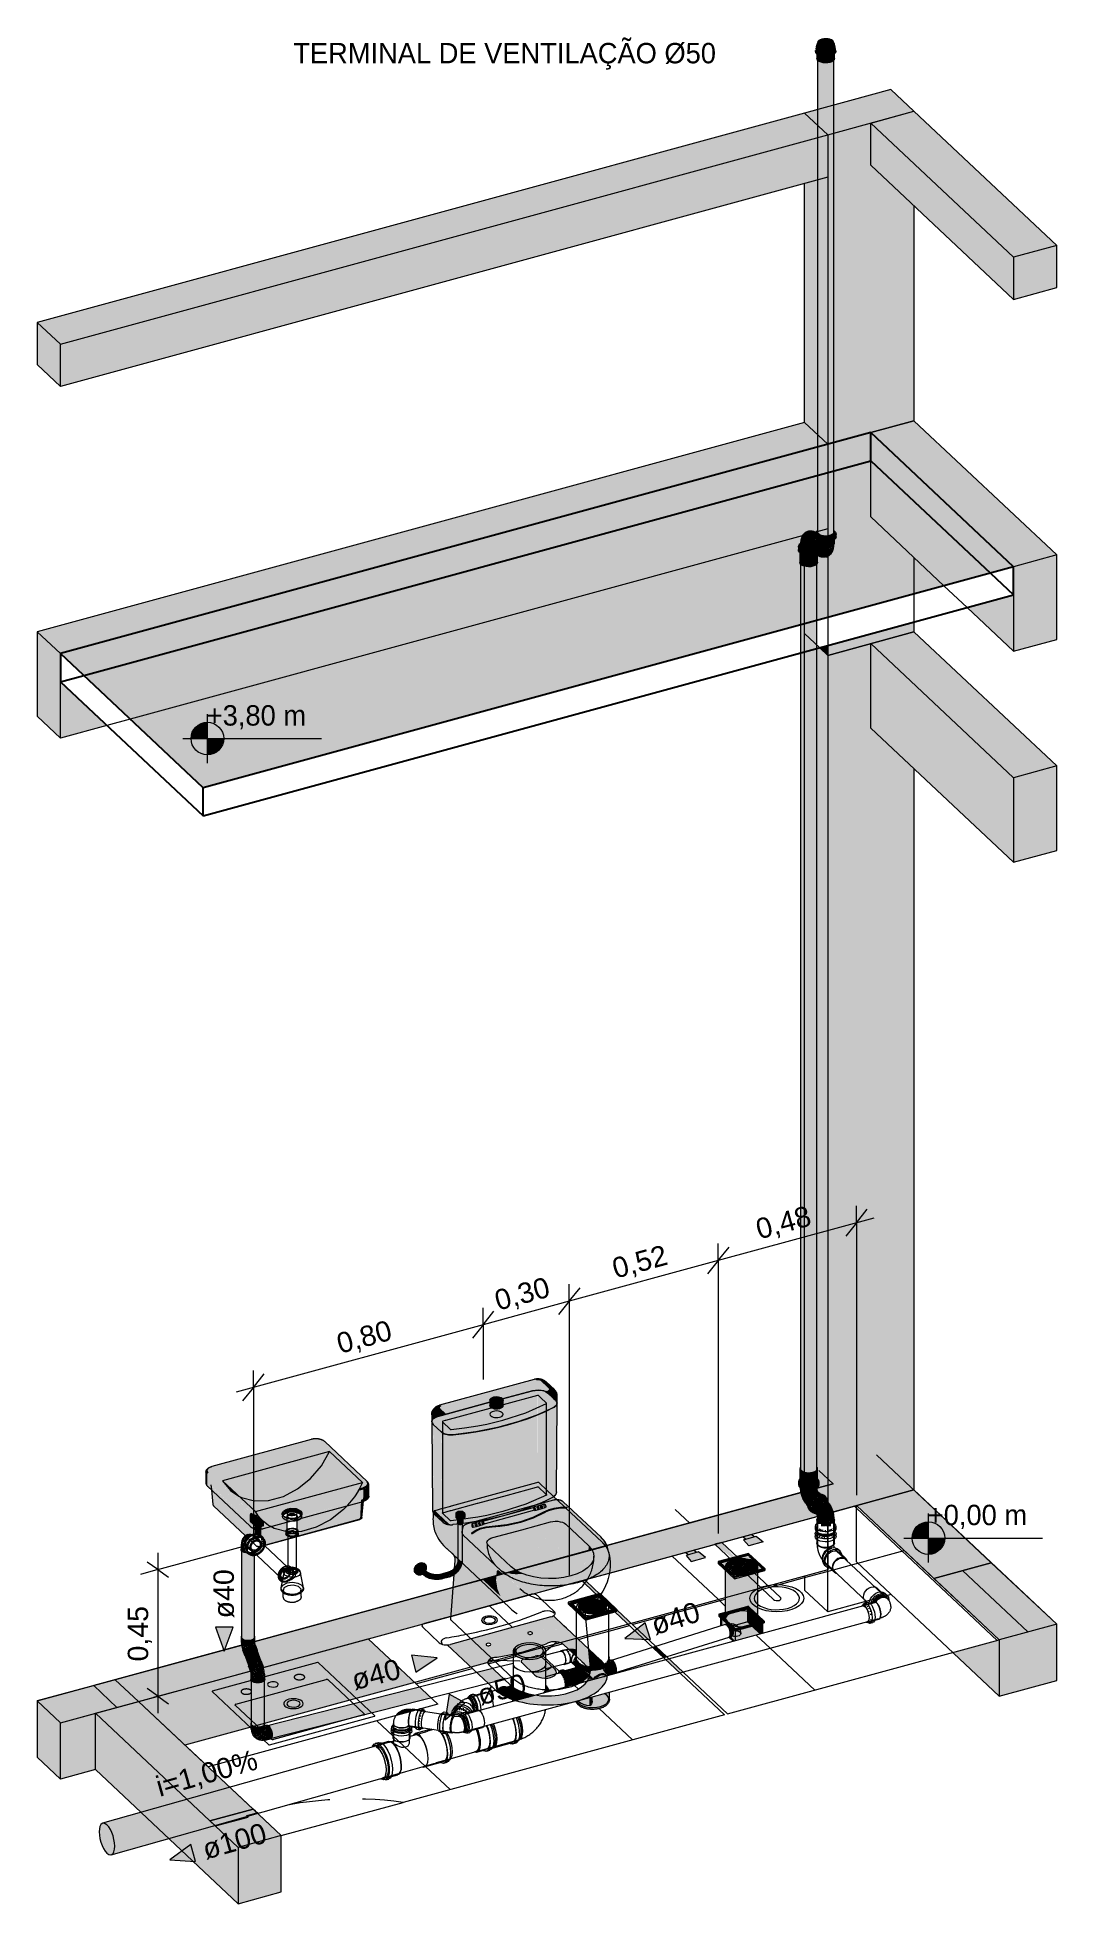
# Model space of a CAD drawing. Header units: metres. Extents: x 1.1 to 63.3, y -3.6 to 22.8.
# Drawn here: x 57.34 to 60.47, y 17.09 to 22.81 of the extents above; entities that cross this region are included whole.
import ezdxf

# ---------------------------------------------------------------- set-up
doc = ezdxf.new("R2010")
doc.units = ezdxf.units.M
doc.linetypes.add('IMPORT-DASHED _3_', pattern=[0.75, 0.5, -0.25])
doc.linetypes.add('IMPORT-HIDDEN2 _2_', pattern=[0.1875, 0.125, -0.0625])
for name, color, linetype, lineweight in [('A-ANNO-DIMS', 7, 'Continuous', 5), ('A-ANNO-DIMS-25', 7, 'Continuous', 5), ('A-COLS', 7, 'Continuous', 5), ('ARQ-ELEV6', 7, 'Continuous', 5), ('ARQ-MOB', 7, 'Continuous', 5), ('ARQ-PAR', 7, 'Continuous', 5), ('ARQ-POR', 7, 'Continuous', 5), ('ARQ-SAN', 7, 'Continuous', 5), ('G-ANNO-DIMS', 7, 'Continuous', 5), ('G-ANNO-TEXT', 7, 'Continuous', 5), ('KIRYA - PISO', 7, 'Continuous', 5), ('P-PIPE', 7, 'Continuous', 5), ('P-PIPE-IDEN', 7, 'Continuous', 5), ('P-SANR-FIXT', 7, 'Continuous', 5), ('S-BEAM', 7, 'Continuous', 5)]:
    doc.layers.add(name, color=color, linetype=linetype, lineweight=lineweight)
doc.layers.add('A-FLOR', color=7, linetype='Continuous', lineweight=9, true_color=0x007f00)
doc.layers.add('ARQ_1100_BASE_TÉRREO_GARAGEM_dwg', color=7, linetype='Continuous', lineweight=5, true_color=0x767676)
doc.styles.add('Arial_3', font='arial.ttf', dxfattribs={"height": 0.0625})
doc.styles.add('Century Gothic_3', font='GOTHIC.TTF', dxfattribs={"height": 0.0625})
doc.dimstyles.new('Diagonal_-_2_5_mm_Arial_-_Preto', dxfattribs={"dimscale": 0.3048, "dimtxt": 0.063766, "dimasz": 0.246063, "dimexe": 0.19685, "dimexo": 0.123031, "dimgap": 0.04101, "dimtad": 1, "dimrnd": 0.01, "dimzin": 0, "dimdsep": 46, "dimtxsty": 'Arial_3', "dimblk1": 'OBLIQUE', "dimblk2": 'OBLIQUE', "dimsah": 1, "dimcen": 0.09, "dimdle": 0.19685, "dimazin": 0, "dimtfac": 1, "dimtdec": 4, "dimtix": 1, "dimtmove": 0, "dimatfit": 3, "dimfxl": 1, "dimtvp": 1, "dimtolj": 1, "dimtzin": 0, "dimarcsym": 2})
pattern_1 = [(136.789, (3103.566, -1763.591), (-0.558997753, -0.152505225), []), (195.26, (3103.566, -1763.591), (0.301244425, -0.282990435), [])]

msp = doc.modelspace()

# ---------------------------------------------------------------- texts
at = {"layer": 'G-ANNO-DIMS', "char_height": 0.0625, "width": 0.385274, "attachment_point": 1, "line_spacing_factor": 0.984502, "style": 'Century Gothic_3'}
for s, insert in [('+3,80 m', (57.8611, 20.7587)), ('+0,00 m', (60.0713, 18.3079))]:
    msp.add_mtext(s, dxfattribs=dict(at, insert=insert))
at = {"layer": 'P-PIPE-IDEN', "char_height": 0.0625, "attachment_point": 1, "style": 'Arial_3'}
for s, insert, width, rotation in [('ø40', (57.8817, 17.9598), 0.18038, 90), ('ø40', (59.2167, 17.9675), 0.18038, 17.4335), ('ø40', (58.2991, 17.8001), 0.18038, 14.2098), ('ø50', (58.6843, 17.7529), 0.18038, 15.2598), ('i=1,00%', (57.6994, 17.4725), 0.382806, 15.7809), ('ø100', (57.8415, 17.2803), 0.238502, 15.7809)]:
    msp.add_mtext(s, dxfattribs=dict(at, insert=insert, width=width, rotation=rotation))

# ---------------------------------------------------------------- blocks, each defined once
blk = doc.blocks.new('IFC_ifc-2-3D_DT_02')
at = {"layer": 'A-COLS', "true_color": 0x373737}
h = blk.add_hatch(color=250, dxfattribs=at)
h.paths.add_polyline_path([(-19.7824, 22.512), (-19.5368, 22.579), (-19.608, 22.6458), (-19.7824, 22.5982), (-19.7824, 22.579)])
h.paths.add_polyline_path([(-19.8323, 22.5364), (-19.8323, 22.5846), (-19.8721, 22.5738)])
for points in [[(-19.7824, 21.5634), (-19.5368, 21.6303), (-19.5368, 22.2895), (-19.6689, 22.4136), (-19.6689, 22.5429), (-19.7824, 22.512), (-19.7824, 21.5943)], [(-19.8323, 21.5878), (-19.8323, 22.369), (-19.8721, 22.3581), (-19.8721, 21.6251), (-19.8393, 21.5943)], [(-19.8009, 20.9115), (-19.5368, 20.9836), (-19.5368, 21.0136), (-19.8009, 20.9415)], [(-19.8009, 20.9115), (-19.8009, 20.9415), (-19.8257, 20.9348)], [(-19.7851, 18.2855), (-19.5368, 18.3533), (-19.5368, 20.5648), (-19.6689, 20.6888), (-19.6689, 20.9475), (-19.8009, 20.9115), (-19.8009, 18.3164), (-19.796, 18.3106), (-19.7896, 18.2987), (-19.7865, 18.2903), (-19.7852, 18.2858)], [(-19.8009, 18.3165), (-19.8009, 20.9115), (-19.8257, 20.9348), (-19.8342, 20.9324), (-19.8342, 18.4229), (-19.8327, 18.4206), (-19.832, 18.4173), (-19.832, 18.3868), (-19.8312, 18.3862), (-19.8282, 18.3817), (-19.8274, 18.3781), (-19.8274, 18.3694), (-19.8298, 18.3639), (-19.833, 18.3609), (-19.8332, 18.3603), (-19.8342, 18.3591), (-19.8334, 18.3531), (-19.8307, 18.3459), (-19.8288, 18.3451), (-19.8249, 18.3417), (-19.8191, 18.3408), (-19.8131, 18.3376), (-19.8042, 18.3287), (-19.801, 18.3211), (-19.801, 18.3166)]]:
    blk.add_hatch(color=250, dxfattribs=at).paths.add_polyline_path(points)
at = {"layer": 'A-FLOR', "lineweight": 5, "true_color": 0xd4d4d4, "transparency": 33554509}
h = blk.add_hatch(color=254, dxfattribs=at)
h.paths.add_polyline_path([(-21.9393, 20.7162), (-19.878, 21.2787), (-19.8771, 21.28), (-19.8713, 21.2865), (-19.8649, 21.2904), (-19.8598, 21.2922), (-19.8504, 21.293), (-19.8454, 21.2921), (-19.8404, 21.2905), (-19.8381, 21.2894), (-19.8365, 21.2901), (-19.8334, 21.2929), (-19.833, 21.2938), (-19.8323, 21.2946), (-19.8323, 21.5497), (-22.1527, 20.9167)])
h.paths.add_polyline_path([(-19.4447, 21.125), (-19.2313, 21.1832), (-19.6689, 21.5943), (-19.6689, 21.3356), (-19.5067, 21.1832)])
h = blk.add_hatch(color=254, dxfattribs=at)
h.paths.add_polyline_path([(-19.8342, 21.0187), (-19.5368, 21.0998), (-19.5368, 21.2116), (-19.6689, 21.3356), (-19.6689, 21.5943), (-19.7824, 21.5634), (-19.7823, 21.2943), (-19.7796, 21.2912), (-19.777, 21.2887), (-19.7754, 21.2831), (-19.7754, 21.2745), (-19.7767, 21.2703), (-19.7804, 21.2658), (-19.7804, 21.2547), (-19.7824, 21.25), (-19.7826, 21.2457), (-19.7838, 21.239), (-19.7852, 21.2332), (-19.7882, 21.2271), (-19.7925, 21.2214), (-19.796, 21.2183), (-19.7996, 21.2161), (-19.8044, 21.2138), (-19.8068, 21.213), (-19.8123, 21.2122), (-19.8165, 21.2123), (-19.826, 21.2145), (-19.832, 21.2176), (-19.832, 21.1962), (-19.8332, 21.1927), (-19.8342, 21.1915), (-19.8342, 21.0818)])
h.paths.add_polyline_path([(-19.8373, 21.289), (-19.8371, 21.2897), (-19.838, 21.2894)])
h = blk.add_hatch(color=254, dxfattribs=at)
h.paths.add_polyline_path([(-21.7151, 20.5056), (-19.8842, 21.005), (-19.8842, 21.1915), (-19.8857, 21.1934), (-19.8864, 21.197), (-19.8864, 21.2276), (-19.8872, 21.2281), (-19.8902, 21.2323), (-19.891, 21.2362), (-19.891, 21.2449), (-19.8886, 21.2506), (-19.8856, 21.253), (-19.8853, 21.254), (-19.8842, 21.2553), (-19.8834, 21.2638), (-19.8817, 21.2707), (-19.8785, 21.2784), (-21.9393, 20.7162), (-21.8773, 20.658)])
h.paths.add_polyline_path([(-19.5368, 21.0998), (-19.4447, 21.125), (-19.5368, 21.2116), (-19.5368, 21.1832)])
at = {"layer": 'S-BEAM', "true_color": 0x767657}
for points in [[(-22.1527, 21.8653), (-19.8323, 22.4984), (-19.8323, 22.5364), (-19.8721, 22.5738), (-22.2239, 21.9322)], [(-19.2313, 22.1318), (-19.0992, 22.1678), (-19.5368, 22.579), (-19.6689, 22.5429), (-19.4447, 22.3323)], [(-19.2313, 22.0025), (-19.2313, 22.1318), (-19.6689, 22.5429), (-19.6689, 22.4136), (-19.369, 22.1318)], [(-22.1527, 21.736), (-19.8323, 22.369), (-19.8323, 22.4984), (-22.1527, 21.8653)], [(-22.1527, 20.9167), (-19.8323, 21.5497), (-19.8323, 21.5878), (-19.8721, 21.6251), (-22.2239, 20.9835), (-22.1926, 20.9541)], [(-19.2313, 21.1832), (-19.0992, 21.2192), (-19.5368, 21.6303), (-19.6689, 21.5943), (-19.5309, 21.4647)], [(-19.2313, 20.9245), (-19.2313, 21.0969), (-19.3735, 21.0581), (-19.2628, 20.9541)], [(-19.2313, 20.5364), (-19.0992, 20.5724), (-19.5368, 20.9836), (-19.6689, 20.9475), (-19.5368, 20.8235)], [(-19.2313, 20.2777), (-19.2313, 20.5364), (-19.6689, 20.9475), (-19.6689, 20.6888), (-19.382, 20.4193)], [(-22.1527, 20.658), (-22.0104, 20.6968), (-22.1527, 20.8305)], [(-19.2753, 17.8941), (-19.0992, 17.9421), (-19.5368, 18.3533), (-19.7129, 18.3052), (-19.3746, 17.9874)], [(-19.2753, 17.7216), (-19.2753, 17.8941), (-19.4175, 17.8553)], [(-22.1527, 17.6396), (-21.9797, 17.6868), (-22.0509, 17.7537), (-22.2239, 17.7065)], [(-22.1527, 17.4671), (-22.0457, 17.4963), (-22.0457, 17.6688), (-22.1527, 17.6396)]]:
    blk.add_hatch(color=47, dxfattribs=at).paths.add_polyline_path(points)
at = {"layer": 'S-BEAM', "true_color": 0x7f7f7f}
for points in [[(-19.2313, 22.0025), (-19.0992, 22.0385), (-19.0992, 22.1678), (-19.2313, 22.1318)], [(-22.1527, 21.736), (-22.1527, 21.8653), (-22.2239, 21.9322), (-22.2239, 21.8028)], [(-19.2313, 20.9245), (-19.0992, 20.9605), (-19.0992, 21.2192), (-19.2313, 21.1832), (-19.2313, 20.9475)], [(-22.1527, 20.658), (-22.1527, 20.9167), (-22.2239, 20.9835), (-22.2239, 20.7248)], [(-19.2313, 20.2777), (-19.0992, 20.3137), (-19.0992, 20.5724), (-19.2313, 20.5364), (-19.2313, 20.4193)], [(-19.2753, 17.7216), (-19.0992, 17.7697), (-19.0992, 17.9421), (-19.2753, 17.8941), (-19.2753, 17.8909)], [(-22.1527, 17.4671), (-22.1527, 17.6396), (-22.2239, 17.7065), (-22.2239, 17.534)], [(-21.6081, 17.0852), (-21.476, 17.1212), (-21.476, 17.2937), (-21.6081, 17.2577), (-21.6081, 17.2357)]]:
    blk.add_hatch(color=8, dxfattribs=at).paths.add_polyline_path(points)
at = {"layer": 'S-BEAM', "true_color": 0x767657}
h = blk.add_hatch(color=47, dxfattribs=at)
h.paths.add_polyline_path([(-21.9797, 17.6868), (-21.5711, 17.7983), (-21.5718, 17.7992), (-21.5768, 17.8136), (-21.576, 17.8146), (-21.5876, 17.8463), (-21.5891, 17.8469), (-21.5941, 17.8607), (-21.5941, 17.8644), (-21.596, 17.8704), (-21.5976, 17.8773), (-22.0509, 17.7537), (-22.0001, 17.706)])
h.paths.add_polyline_path([(-21.5317, 17.809), (-20.957, 17.9658), (-20.9502, 18.0539), (-21.557, 17.8882), (-21.5581, 17.885), (-21.5574, 17.8809), (-21.5561, 17.877), (-21.5543, 17.8754), (-21.5493, 17.861), (-21.5501, 17.8598), (-21.5384, 17.8282), (-21.5371, 17.8277), (-21.5321, 17.8137), (-21.5324, 17.8111), (-21.5319, 17.8096)])
h.paths.add_polyline_path([(-20.4701, 18.0987), (-19.8334, 18.2724), (-19.8342, 18.2757), (-19.8363, 18.2804), (-19.839, 18.2803), (-19.8469, 18.2827), (-19.8559, 18.2907), (-19.8582, 18.2933), (-19.8608, 18.2991), (-19.8613, 18.3027), (-19.865, 18.3062), (-19.8673, 18.3112), (-19.87, 18.3146), (-19.8721, 18.3176), (-19.8758, 18.3244), (-19.8767, 18.3263), (-19.8804, 18.3361), (-19.8813, 18.3393), (-19.8827, 18.3452), (-20.4779, 18.1828), (-20.4768, 18.1797), (-20.4747, 18.1719), (-20.4727, 18.1633), (-20.4715, 18.16), (-20.4705, 18.1556), (-20.4678, 18.1279), (-20.4687, 18.114), (-20.4697, 18.1034)])
h = blk.add_hatch(color=47, dxfattribs=at)
h.paths.add_polyline_path([(-21.7714, 17.5712), (-21.5691, 17.6264), (-21.5693, 17.6362), (-21.568, 17.6412), (-21.5682, 17.7697), (-21.5687, 17.7705), (-21.5693, 17.7731), (-21.5693, 17.7861), (-21.5681, 17.7895), (-21.5685, 17.7926), (-21.57, 17.7975), (-21.5711, 17.7983), (-21.9137, 17.7048), (-21.7745, 17.5741)])
h.paths.add_polyline_path([(-21.5272, 17.6378), (-21.0672, 17.7633), (-21.2094, 17.897), (-21.5316, 17.8089), (-21.5301, 17.8038), (-21.5285, 17.7957), (-21.5275, 17.7884), (-21.5267, 17.7854), (-21.5267, 17.7725), (-21.528, 17.7693), (-21.528, 17.6393), (-21.5272, 17.6382)])
h.paths.add_polyline_path([(-20.895, 17.8103), (-20.8433, 17.8244), (-20.8435, 17.825), (-20.8422, 17.8291), (-20.839, 17.8329), (-20.8339, 17.8362), (-20.8313, 17.8372), (-20.8953, 17.897), (-20.9578, 17.8799), (-20.9625, 17.8789), (-20.9676, 17.8784), (-20.9155, 17.8296)])
h.paths.add_polyline_path([(-20.4128, 17.9418), (-20.404, 17.9442), (-20.4472, 17.9847), (-20.4472, 17.9813), (-20.4531, 17.9797), (-20.4266, 17.9547)])
h.paths.add_polyline_path([(-20.2194, 18.134), (-20.1756, 18.1461), (-20.1969, 18.1632), (-20.2029, 18.1615), (-20.2112, 18.1693), (-20.2376, 18.1621), (-20.2293, 18.1543), (-20.2353, 18.1527), (-20.2194, 18.134)])
h.paths.add_polyline_path([(-20.0938, 18.1453), (-20.0867, 18.1475), (-20.1257, 18.1926), (-20.1471, 18.1868), (-20.0948, 18.146)])
h.paths.add_polyline_path([(-20.0428, 18.1822), (-19.9989, 18.1942), (-20.0209, 18.2112), (-20.0269, 18.2095), (-20.0352, 18.2173), (-20.0616, 18.2101), (-20.0533, 18.2023), (-20.0593, 18.2007), (-20.0469, 18.1868)])
h = blk.add_hatch(color=47, dxfattribs=at)
h.paths.add_polyline_path([(-21.6081, 17.2577), (-21.476, 17.2937), (-21.546, 17.3594), (-21.5777, 17.3508), (-21.5801, 17.3531), (-21.6797, 17.3249), (-21.6116, 17.261)])
h.paths.add_polyline_path([(-21.7645, 17.4046), (-21.6335, 17.4416), (-21.9137, 17.7048), (-22.0457, 17.6688), (-21.8813, 17.5143)])
h = blk.add_hatch(color=47, dxfattribs=at)
h.paths.add_polyline_path([(-21.6081, 17.0852), (-21.6081, 17.2577), (-21.6797, 17.3249), (-21.8208, 17.2851), (-21.7499, 17.2185)])
h.paths.add_polyline_path([(-21.9056, 17.3647), (-21.7645, 17.4046), (-22.0457, 17.6688), (-22.0457, 17.4963), (-21.9222, 17.3803)])
at = {"layer": 'A-COLS', "color": 253, "lineweight": 18, "true_color": 0xaaaaaa}
for p, q in [((-19.608, 22.6458), (-19.8721, 22.5738)), ((-19.5368, 22.579), (-19.608, 22.6458)), ((-19.8721, 22.5738), (-19.8009, 22.5069)), ((-19.8009, 22.5069), (-19.5368, 22.579)), ((-19.8009, 22.5069), (-19.8009, 21.5583)), ((-19.8721, 21.6251), (-19.8721, 22.3581)), ((-19.5368, 22.2895), (-19.5368, 21.6303)), ((-19.8721, 21.6251), (-19.8009, 21.5583)), ((-19.8009, 21.5583), (-19.8721, 21.6251)), ((-19.8009, 21.5583), (-19.5368, 21.6303)), ((-19.5368, 21.6303), (-19.8009, 21.5583)), ((-19.5368, 21.0136), (-19.5368, 20.9836)), ((-19.8009, 20.9115), (-19.5368, 20.9836)), ((-19.5368, 20.9836), (-19.8009, 20.9115)), ((-19.8009, 20.9415), (-19.8009, 20.9115)), ((-19.8721, 18.3481), (-19.8721, 20.9221)), ((-19.8257, 20.9348), (-19.8009, 20.9115)), ((-19.8009, 20.9115), (-19.8257, 20.9348)), ((-19.8009, 20.9115), (-19.8009, 18.2812)), ((-19.5368, 20.5648), (-19.5368, 18.3533)), ((-19.8721, 18.3481), (-19.8009, 18.2812)), ((-19.8009, 18.2812), (-19.8721, 18.3481)), ((-19.8009, 18.2812), (-19.5368, 18.3533)), ((-19.5368, 18.3533), (-19.8009, 18.2812)), ((-19.8009, 17.9796), (-19.8009, 18.2812)), ((-19.8721, 18.0893), (-19.8721, 18.0464)), ((-19.8009, 17.9796), (-19.8721, 18.0464)), ((-19.6063, 18.0326), (-19.8009, 17.9796))]:
    blk.add_line(p, q, dxfattribs=at)
at = {"layer": 'A-COLS', "color": 253, "lineweight": 18, "true_color": 0xb6b6b6}
for p, q in [((-19.8009, 21.5583), (-19.8009, 21.0278)), ((-19.8721, 21.0084), (-19.8721, 21.2802)), ((-19.5368, 21.2116), (-19.5368, 21.0998))]:
    blk.add_line(p, q, dxfattribs=at)
at = {"layer": 'A-COLS', "color": 9, "lineweight": 18, "true_color": 0xc3c3c3}
for p, q in [((-19.5368, 21.0998), (-19.5368, 21.0136)), ((-19.8721, 20.9784), (-19.8721, 21.0084)), ((-19.8009, 21.0278), (-19.8009, 20.9415)), ((-19.8721, 20.9784), (-19.8257, 20.9348)), ((-19.8721, 20.9221), (-19.8721, 20.9784)), ((-19.8257, 20.9348), (-19.8721, 20.9784))]:
    blk.add_line(p, q, dxfattribs=at)
at = {"layer": 'A-FLOR', "color": 9, "lineweight": 25, "true_color": 0xaad4aa}
for p, q in [((-19.6689, 21.5943), (-22.1527, 20.9167)), ((-19.2313, 21.1832), (-19.6689, 21.5943)), ((-19.2313, 21.1832), (-21.7151, 20.5056)), ((-19.2313, 21.0969), (-19.2313, 21.1832)), ((-21.7151, 20.4193), (-19.2313, 21.0969)), ((-21.7151, 20.5056), (-22.1527, 20.9167)), ((-22.1527, 20.9167), (-22.1527, 20.8305)), ((-22.1527, 20.8305), (-21.7151, 20.4193)), ((-21.7151, 20.4193), (-21.7151, 20.5056))]:
    blk.add_line(p, q, dxfattribs=at)
at = {"layer": 'A-FLOR', "color": 9, "lineweight": 25, "true_color": 0xb6d4b6}
for p, q in [((-19.6689, 21.5081), (-19.6689, 21.5943)), ((-22.0816, 20.8499), (-19.6689, 21.5081)), ((-19.6689, 21.5081), (-19.3024, 21.1638))]:
    blk.add_line(p, q, dxfattribs=at)
at = {"layer": 'A-FLOR', "color": 254, "lineweight": 25, "true_color": 0xc3e0c3}
for p, q in [((-19.3024, 21.1638), (-19.2313, 21.0969)), ((-22.1527, 20.8305), (-22.0816, 20.8499))]:
    blk.add_line(p, q, dxfattribs=at)
at = {"layer": 'S-BEAM', "color": 253, "lineweight": 18, "true_color": 0xaaaaaa}
for p, q in [((-19.8721, 22.5738), (-22.2239, 21.9322)), ((-19.8721, 22.5738), (-19.8009, 22.5069)), ((-19.6689, 22.5429), (-19.5368, 22.579)), ((-19.6689, 22.4136), (-19.6689, 22.5429)), ((-19.6689, 22.5429), (-19.2313, 22.1318)), ((-19.0992, 22.1678), (-19.5368, 22.579)), ((-22.1527, 21.8653), (-19.8009, 22.5069)), ((-19.8009, 22.5069), (-19.8009, 22.3776)), ((-19.8009, 22.3776), (-22.1527, 21.736)), ((-19.2313, 22.0025), (-19.6689, 22.4136)), ((-19.0992, 22.1678), (-19.2313, 22.1318)), ((-19.0992, 22.0385), (-19.0992, 22.1678)), ((-19.2313, 22.1318), (-19.2313, 22.0025)), ((-19.2313, 22.0025), (-19.0992, 22.0385)), ((-22.1527, 21.8653), (-22.2239, 21.9322)), ((-22.2239, 21.9322), (-22.2239, 21.8028)), ((-22.1527, 21.736), (-22.1527, 21.8653)), ((-22.2239, 21.8028), (-22.1527, 21.736)), ((-19.8721, 21.6251), (-22.2239, 20.9835)), ((-19.8721, 21.6251), (-19.8009, 21.5583)), ((-19.6689, 21.5943), (-19.5368, 21.6303)), ((-19.0992, 21.2192), (-19.5368, 21.6303)), ((-19.6689, 21.5943), (-19.2313, 21.1832)), ((-22.1527, 20.9167), (-19.8009, 21.5583)), ((-19.0992, 21.2192), (-19.2313, 21.1832)), ((-19.2313, 21.1832), (-19.2313, 20.9245)), ((-19.0992, 20.9605), (-19.0992, 21.2192)), ((-19.2313, 20.9245), (-19.3735, 21.0581)), ((-22.1527, 20.9167), (-22.2239, 20.9835)), ((-22.2239, 20.9835), (-22.2239, 20.7248)), ((-19.6689, 20.9475), (-19.5368, 20.9836)), ((-19.6689, 20.6888), (-19.6689, 20.9475)), ((-19.6689, 20.9475), (-19.2313, 20.5364)), ((-19.0992, 20.5724), (-19.5368, 20.9836)), ((-19.2313, 20.9245), (-19.0992, 20.9605)), ((-22.1527, 20.658), (-22.1527, 20.9167)), ((-22.2239, 20.7248), (-22.1527, 20.658)), ((-22.0104, 20.6968), (-22.1527, 20.658)), ((-19.2313, 20.2777), (-19.6689, 20.6888)), ((-19.0992, 20.5724), (-19.2313, 20.5364)), ((-19.0992, 20.3137), (-19.0992, 20.5724)), ((-19.2313, 20.5364), (-19.2313, 20.2777)), ((-19.2313, 20.2777), (-19.0992, 20.3137)), ((-19.8721, 18.3481), (-22.0509, 17.7537)), ((-19.8721, 18.3481), (-19.8009, 18.2812)), ((-19.7129, 18.3052), (-19.5368, 18.3533)), ((-19.0992, 17.9421), (-19.5368, 18.3533)), ((-21.9797, 17.6868), (-19.8009, 18.2812)), ((-19.8009, 18.2812), (-19.8009, 18.1087)), ((-19.7129, 18.1328), (-19.7129, 18.3052)), ((-19.7129, 18.3052), (-19.2753, 17.8941)), ((-19.8009, 18.1087), (-21.7714, 17.5712)), ((-19.2753, 17.7216), (-19.7129, 18.1328)), ((-19.0992, 17.9421), (-19.2753, 17.8941)), ((-19.0992, 17.7697), (-19.0992, 17.9421)), ((-19.2753, 17.8941), (-19.2753, 17.7216)), ((-21.9849, 17.7717), (-22.2239, 17.7065)), ((-21.9797, 17.6868), (-22.0509, 17.7537)), ((-21.9849, 17.7717), (-21.9137, 17.7048)), ((-19.2753, 17.7216), (-19.0992, 17.7697)), ((-22.1527, 17.6396), (-22.2239, 17.7065)), ((-22.2239, 17.7065), (-22.2239, 17.534)), ((-22.1527, 17.6396), (-21.9137, 17.7048)), ((-22.0457, 17.6688), (-21.9137, 17.7048)), ((-21.476, 17.2937), (-21.9137, 17.7048)), ((-22.1527, 17.4671), (-22.1527, 17.6396)), ((-22.0457, 17.4963), (-22.0457, 17.6688)), ((-22.0457, 17.6688), (-21.6081, 17.2577)), ((-22.2239, 17.534), (-22.1527, 17.4671)), ((-22.0457, 17.4963), (-22.1527, 17.4671)), ((-21.6081, 17.0852), (-22.0457, 17.4963)), ((-21.476, 17.2937), (-21.6081, 17.2577)), ((-21.476, 17.1212), (-21.476, 17.2937)), ((-21.6081, 17.2577), (-21.6081, 17.0852)), ((-21.6081, 17.0852), (-21.476, 17.1212))]:
    blk.add_line(p, q, dxfattribs=at)
at = {"layer": 'S-BEAM', "color": 253, "lineweight": 18, "true_color": 0xb6b6b6}
for p, q in [((-19.6689, 21.3356), (-19.6689, 21.5943)), ((-19.8009, 21.5583), (-19.8009, 21.2996)), ((-19.8009, 21.2996), (-21.9393, 20.7162)), ((-19.4447, 21.125), (-19.6689, 21.3356))]:
    blk.add_line(p, q, dxfattribs=at)
at = {"layer": 'S-BEAM', "color": 9, "lineweight": 18, "true_color": 0xc3c3c3}
for p, q in [((-19.3735, 21.0581), (-19.4447, 21.125)), ((-21.9393, 20.7162), (-22.0104, 20.6968))]:
    blk.add_line(p, q, dxfattribs=at)
blk = doc.blocks.new('ARQ_1100_BASE_TÉRREO_GARAGEM_dwg_BACIA-4197727-3D_DT_02')
at = {"layer": 'ARQ-SAN', "color": 254, "true_color": 0xdad8d7}
for p, q in [((-20.7164, 18.0315), (-20.7936, 18.0104)), ((-20.7946, 18.0102), (-20.9568, 17.9659)), ((-20.6497, 17.964), (-20.8937, 17.8974)), ((-20.6785, 18.0177), (-20.6396, 17.9811)), ((-20.6096, 17.937), (-20.642, 17.9674)), ((-20.9096, 17.9109), (-20.9093, 17.9109)), ((-20.9092, 17.911), (-20.9086, 17.9111)), ((-20.6017, 17.9296), (-20.6095, 17.9369)), ((-20.5337, 17.8657), (-20.6015, 17.9294)), ((-20.8946, 17.8972), (-20.8949, 17.8971)), ((-20.894, 17.8973), (-20.8944, 17.8972)), ((-20.6811, 17.8456), (-20.6329, 17.8872)), ((-20.555, 17.827), (-20.6108, 17.8794)), ((-20.823, 17.8301), (-20.8234, 17.8302)), ((-20.7452, 17.8281), (-20.8227, 17.8301)), ((-20.6984, 17.7856), (-20.7392, 17.824)), ((-20.7331, 17.8343), (-20.7297, 17.8352)), ((-20.7297, 17.8352), (-20.6979, 17.8439)), ((-20.6368, 17.8025), (-20.6776, 17.8408)), ((-20.5465, 17.819), (-20.5548, 17.8269))]:
    blk.add_line(p, q, dxfattribs=at)
at = {"layer": 'ARQ-SAN', "color": 254, "true_color": 0xeae8e7}
for p, q in [((-20.7116, 18.0328), (-20.7164, 18.0315)), ((-20.6912, 18.0296), (-20.6795, 18.0187)), ((-20.7937, 18.0104), (-20.7943, 18.0102)), ((-20.6793, 18.0185), (-20.6788, 18.018))]:
    blk.add_line(p, q, dxfattribs=at)
at = {"layer": 'ARQ-SAN', "color": 253, "true_color": 0xaaaaaa}
for p, q in [((-20.957, 17.9658), (-21.0373, 17.9439)), ((-21.0434, 17.9336), (-20.9917, 17.8851)), ((-20.8238, 17.7434), (-20.9677, 17.8786)), ((-20.895, 17.897), (-20.9578, 17.8799)), ((-20.4981, 17.8323), (-20.5337, 17.8657)), ((-20.8239, 17.8302), (-20.8396, 17.8306)), ((-20.7754, 17.7566), (-20.8396, 17.817))]:
    blk.add_line(p, q, dxfattribs=at)
at = {"layer": 'ARQ-SAN', "color": 254, "true_color": 0xeae8e7}
for start_param, end_param in [(1.66267, 2.065078), (0.494352, 1.643402)]:
    blk.add_ellipse((-20.7045, 18.0261), major_axis=(0.015, 0), ratio=0.506248, start_param=start_param, end_param=end_param, dxfattribs=at)
at = {"layer": 'ARQ-SAN', "color": 254, "true_color": 0xdad8d7}
for centre, major_axis, start_param, end_param in [((-21.2426, 18.3342), (0.9, 0), 5.092737, 5.391511), ((-20.8378, 17.954), (0.025, 0), 2.065122, 3.635918), ((-20.8378, 17.954), (0.018, 0), 0.085737, 3.007599), ((-20.8378, 17.954), (0.025, 0), 0.06031, 2.065122), ((-20.6616, 17.9698), (0.025, 0), 1.811124, 2.250047), ((-20.6616, 17.9698), (0.025, 0), 0.494352, 1.805359), ((-20.6616, 17.9751), (0.025, 0), 5.206696, 6.777583), ((-20.8378, 17.954), (0.025, 0), 3.635918, 6.329435), ((-20.8378, 17.954), (0.018, 0), 3.021575, 3.635918), ((-20.8378, 17.954), (0.018, 0), 3.635918, 4.892555), ((-20.8378, 17.954), (0.018, 0), 4.892555, 6.149192), ((-20.8378, 17.954), (0.018, 0), 6.149192, 6.360294), ((-20.7134, 17.9144), (0.0075, 0), 2.114638, 4.421343), ((-20.7134, 17.9144), (-0.0075, 0), 2.065149, 5.206741), ((-20.7134, 17.9144), (0.0075, 0), 4.451652, 5.206741), ((-20.841, 17.8796), (0.0075, 0), 2.065149, 5.206741), ((-20.841, 17.8796), (0.0075, 0), 5.206741, 8.348334), ((-20.9214, 18.0325), (0.393, 0), 5.090314, 5.32298), ((-20.9214, 18.0325), (0.393, 0), 5.32298, 5.439312), ((-20.6389, 17.8717), (0.032, 0), 1.403596, 2.297847), ((-20.6389, 17.8717), (0.032, 0), 0.945226, 1.3961), ((-20.6389, 17.8717), (0.032, 0), 0.494352, 0.945226), ((-20.8115, 17.8246), (0.032, 0), 1.832454, 2.214648), ((-20.9214, 18.0325), (0.393, 0), 4.973982, 5.090314), ((-20.726, 17.8276), (0.015, 0), 3.112301, 3.635808), ((-20.726, 17.8276), (0.015, 0), 2.065286, 3.112301), ((-20.7023, 17.8), (0.01, 0), 3.635945, 4.745979), ((-20.7042, 17.8285), (0.0663, 0), 4.746234, 5.667249), ((-20.6676, 17.7941), (0.035, 0), 3.635945, 6.777538), ((-20.6908, 17.8372), (0.015, 0), 0.668635, 2.065078), ((-20.6908, 17.8372), (0.015, 0), 0.494352, 0.66858), ((-20.6583, 17.812), (0.01, 0), 5.667504, 6.777538), ((-20.6609, 17.7878), (0.13, 0), 0.254779, 0.494352), ((-20.6609, 17.7878), (0.13, 0), 0.050482, 0.252691)]:
    blk.add_ellipse(centre, major_axis=major_axis, ratio=0.506248, start_param=start_param, end_param=end_param, dxfattribs=at)
at = {"layer": 'ARQ-SAN', "color": 253, "true_color": 0xaaaaaa}
for centre, major_axis, start_param, end_param in [((-21.0302, 17.9372), (0.015, 0), 2.065286, 3.635808), ((-21.2426, 18.3342), (0.9, 0), 5.021841, 5.091075), ((-20.9697, 17.8911), (0.025, 0), 3.6359, 5.206787), ((-20.9609, 17.8881), (0.025, 0), 1.880276, 3.631876), ((-20.8115, 17.8246), (0.032, 0), 2.245551, 3.635945), ((-20.6609, 17.7878), (0.185, 0), 3.635945, 6.777538), ((-20.6609, 17.7878), (0.13, 0), 3.635945, 6.333667)]:
    blk.add_ellipse(centre, major_axis=major_axis, ratio=0.506248, start_param=start_param, end_param=end_param, dxfattribs=at)
blk = doc.blocks.new('ARQ_1100_BASE_TÉRREO_GARAGEM_dwg_CHUVEIRO-4197728-3D_DT_02')
at = {"layer": 'ARQ-SAN', "color": 253, "true_color": 0xaaaaaa}
for p, q in [((-20.0533, 18.2023), (-20.0614, 18.2099)), ((-20.0269, 18.2095), (-20.035, 18.2172)), ((-20.2293, 18.1543), (-20.2374, 18.1619)), ((-20.2029, 18.1615), (-20.211, 18.1691))]:
    blk.add_line(p, q, dxfattribs=at)
for points in [[(-19.9454, 18.0233, 0), (-20.1257, 18.1926, 0), (-20.1471, 18.1868, 0), (-19.9668, 18.0174, 0)], [(-19.9989, 18.1942, 0), (-20.0428, 18.1822, 0), (-20.0593, 18.2007, 0), (-20.0209, 18.2112, 0), (-19.9989, 18.1942, 0)], [(-20.1755, 18.146, 0), (-20.1969, 18.1632, 0), (-20.2353, 18.1527, 0), (-20.2194, 18.134, 0), (-20.1755, 18.146, 0)]]:
    blk.add_polyline3d(points, dxfattribs=at)
blk.add_ellipse((-19.9572, 18.0213), major_axis=(0.0825, 0), ratio=0.506248, dxfattribs=at)
for centre, major_axis, start_param, end_param in [((-19.9572, 18.0213), (0.0693, 0), 2.241656, 8.171656), ((-19.9561, 18.0203), (0.0122, 0), 3.63586, 6.777452)]:
    blk.add_ellipse(centre, major_axis=major_axis, ratio=0.506248, start_param=start_param, end_param=end_param, dxfattribs=at)
blk = doc.blocks.new('ARQ_1100_BASE_TÉRREO_GARAGEM_dwg-4178582-3D_DT_02')
at = {"layer": 'KIRYA - PISO', "true_color": 0xaaaaaa}
h = blk.add_hatch(dxfattribs=at)
h.set_pattern_fill('FP_7', color=253, style=0, pattern_type=2)
h.set_pattern_definition(pattern_1)
h.paths.add_polyline_path([(-21.5777, 17.3508), (-21.546, 17.3594), (-21.5487, 17.3619), (-21.5801, 17.3531)])
h.paths.add_polyline_path([(-21.0672, 17.7633), (-20.895, 17.8103), (-20.9676, 17.8784), (-20.9625, 17.8789), (-20.9578, 17.8799), (-20.895, 17.897), (-20.9565, 17.9548), (-20.9576, 17.9582), (-20.957, 17.9658), (-21.2094, 17.897), (-21.1897, 17.8784)])
h.paths.add_polyline_path([(-20.8433, 17.8244), (-20.8235, 17.8298), (-20.8313, 17.8372), (-20.8339, 17.8362), (-20.8396, 17.8321), (-20.8422, 17.8291), (-20.8435, 17.825)])
h.paths.add_polyline_path([(-19.4175, 17.8553), (-19.2753, 17.8941), (-19.7129, 18.3052), (-19.7129, 18.1328), (-19.4554, 17.8909)])
h.paths.add_polyline_path([(-20.4721, 17.9257), (-20.4128, 17.9418), (-20.4531, 17.9797), (-20.4721, 17.9745), (-20.4721, 17.9547)])
h.paths.add_polyline_path([(-20.404, 17.9442), (-20.1152, 18.023), (-20.1152, 18.1082), (-20.1364, 18.1284), (-20.1364, 18.1336), (-20.0938, 18.1453), (-20.1471, 18.1868), (-20.2112, 18.1693), (-20.2029, 18.1615), (-20.1969, 18.1632), (-20.1755, 18.146), (-20.2194, 18.134), (-20.2353, 18.1527), (-20.2293, 18.1543), (-20.2376, 18.1621), (-20.4701, 18.0987), (-20.4702, 18.098), (-20.4792, 18.0666), (-20.4906, 18.0432), (-20.497, 18.0337), (-20.4472, 17.9869), (-20.4472, 17.9847), (-20.4152, 17.9547)])
h.paths.add_polyline_path([(-20.0153, 18.0503), (-19.8009, 18.1087), (-19.8009, 18.1159), (-19.8047, 18.1177), (-19.814, 18.1269), (-19.8173, 18.1348), (-19.8173, 18.1397), (-19.8192, 18.1422), (-19.8256, 18.1539), (-19.829, 18.1632), (-19.831, 18.1713), (-19.8321, 18.1786), (-19.8325, 18.1847), (-19.8326, 18.1858), (-19.8332, 18.1864), (-19.8346, 18.1911), (-19.8346, 18.202), (-19.8357, 18.2028), (-19.8388, 18.207), (-19.8396, 18.211), (-19.8396, 18.2196), (-19.8373, 18.2251), (-19.8358, 18.2264), (-19.838, 18.2284), (-19.8396, 18.2339), (-19.8396, 18.2426), (-19.8382, 18.2467), (-19.8346, 18.2511), (-19.8346, 18.2623), (-19.8327, 18.2677), (-19.8334, 18.2724), (-20.0352, 18.2173), (-20.0269, 18.2095), (-20.0209, 18.2112), (-19.9989, 18.1942), (-20.0428, 18.1822), (-20.0593, 18.2007), (-20.0533, 18.2023), (-20.0616, 18.2101), (-20.1257, 18.1926), (-20.0865, 18.1472), (-20.0439, 18.1589), (-19.9941, 18.1121), (-19.9941, 18.1065), (-20.0153, 18.1007), (-20.0153, 18.0505)])
h = blk.add_hatch(dxfattribs=at)
h.set_pattern_fill('FP_7', color=253, style=0, pattern_type=2)
h.set_pattern_definition(pattern_1)
h.paths.add_polyline_path([(-21.1623, 17.4645), (-21.1541, 17.4654), (-21.1483, 17.4668), (-21.1427, 17.4694), (-21.1391, 17.4746), (-21.1205, 17.4798), (-21.1154, 17.4822), (-21.1135, 17.485), (-21.0773, 17.4953), (-21.0429, 17.5049), (-21.0391, 17.5038), (-20.9875, 17.5184), (-20.9868, 17.5178), (-20.9802, 17.5159), (-20.969, 17.5193), (-20.9629, 17.5221), (-20.9604, 17.5263), (-20.9602, 17.5264), (-20.9572, 17.5301), (-20.8843, 17.5505), (-20.8789, 17.5491), (-20.8571, 17.5553), (-20.8556, 17.5543), (-20.8486, 17.5526), (-20.8377, 17.5559), (-20.8318, 17.5588), (-20.8295, 17.5632), (-20.8269, 17.5627), (-20.776, 17.5771), (-20.7745, 17.5761), (-20.768, 17.5748), (-20.7542, 17.579), (-20.749, 17.5855), (-20.7483, 17.5859), (-20.7461, 17.5888), (-20.7366, 17.5921), (-20.727, 17.5968), (-20.7137, 17.6046), (-20.7093, 17.6078), (-20.7016, 17.6145), (-20.6981, 17.6181), (-20.6879, 17.6293), (-20.6814, 17.6388), (-20.6735, 17.6544), (-20.6703, 17.6628), (-20.6679, 17.6703), (-20.6664, 17.6805), (-20.827, 17.6367), (-20.8228, 17.6264), (-20.8191, 17.6137), (-20.817, 17.6015), (-20.8163, 17.5904), (-20.8169, 17.5814), (-20.8192, 17.5733), (-20.8229, 17.5679), (-20.8263, 17.5666), (-20.8246, 17.5687), (-20.8218, 17.5773), (-20.8209, 17.5892), (-20.8219, 17.6018), (-20.8244, 17.6149), (-20.8281, 17.6274), (-20.8314, 17.6354), (-20.8559, 17.6288), (-20.8553, 17.6295), (-20.854, 17.6352), (-20.8537, 17.6411), (-20.8542, 17.6468), (-20.856, 17.6551), (-20.8577, 17.6603), (-20.861, 17.6675), (-20.8632, 17.6712), (-20.8665, 17.6752), (-20.869, 17.6769), (-20.8276, 17.6883), (-20.827, 17.6954), (-20.8276, 17.7022), (-20.829, 17.7092), (-20.8306, 17.7147), (-20.833, 17.7205), (-20.8358, 17.7256), (-20.8391, 17.7299), (-20.8425, 17.7326), (-20.8457, 17.7335), (-20.8805, 17.724), (-20.8829, 17.726), (-20.8866, 17.7271), (-20.8975, 17.7238), (-20.8999, 17.7226), (-20.9028, 17.7179), (-20.9032, 17.7176), (-20.9059, 17.7148), (-20.9124, 17.7128), (-20.9201, 17.7088), (-20.9262, 17.704), (-20.9299, 17.6999), (-20.9306, 17.6993), (-20.9324, 17.6983), (-20.937, 17.6929), (-20.9413, 17.6906), (-20.9458, 17.6865), (-20.9511, 17.6775), (-20.9533, 17.6687), (-20.9549, 17.6675), (-20.9577, 17.6637), (-20.9644, 17.665), (-20.9645, 17.6659), (-20.966, 17.6692), (-20.9679, 17.6703), (-20.9775, 17.6718), (-20.9805, 17.67), (-20.9821, 17.6674), (-20.9849, 17.6678), (-20.9869, 17.6669), (-20.9892, 17.6636), (-20.9912, 17.6589), (-20.9929, 17.6538), (-20.9943, 17.6479), (-20.996, 17.637), (-20.9964, 17.6309), (-20.9964, 17.6255), (-20.996, 17.6208), (-20.9952, 17.6175), (-20.9949, 17.6168), (-21.0164, 17.6198), (-21.0683, 17.6049), (-21.0724, 17.6002), (-21.0809, 17.5978), (-21.0806, 17.6065), (-21.0772, 17.6103), (-21.0759, 17.6144), (-21.0762, 17.6259), (-21.0773, 17.6275), (-21.0639, 17.6254), (-21.0632, 17.6231), (-21.0619, 17.6207), (-21.0603, 17.6196), (-21.0492, 17.6187), (-21.046, 17.6225), (-21.0429, 17.6222), (-21.0412, 17.6232), (-21.041, 17.6238), (-21.0433, 17.6243), (-21.0445, 17.625), (-21.0456, 17.6275), (-21.0463, 17.6315), (-21.0465, 17.6377), (-21.0461, 17.6446), (-21.0449, 17.6532), (-21.0443, 17.656), (-21.0421, 17.664), (-21.0406, 17.6679), (-21.0394, 17.6704), (-21.0374, 17.6728), (-21.0355, 17.6735), (-21.0333, 17.6732), (-21.0343, 17.6748), (-21.0356, 17.6755), (-21.038, 17.6759), (-21.0381, 17.6771), (-21.0404, 17.681), (-21.048, 17.6822), (-21.0544, 17.6805), (-21.0559, 17.6785), (-21.0601, 17.6789), (-21.1248, 17.6613), (-21.1282, 17.6556), (-21.1308, 17.6482), (-21.132, 17.6433), (-21.1329, 17.6338), (-21.1366, 17.6294), (-21.1386, 17.6268), (-21.1393, 17.6154), (-21.1384, 17.6112), (-21.1355, 17.6073), (-21.1345, 17.6066), (-21.1343, 17.5928), (-21.1326, 17.5897), (-21.1326, 17.5832), (-21.1405, 17.5812), (-21.1465, 17.5824), (-21.168, 17.5763), (-21.1701, 17.5778), (-21.1767, 17.579), (-21.1902, 17.575), (-21.1962, 17.5675), (-21.1971, 17.5669), (-21.1987, 17.5645), (-21.1909, 17.5667), (-21.1852, 17.5656), (-21.1789, 17.561), (-21.1727, 17.5535), (-21.1665, 17.5428), (-21.1622, 17.5327), (-21.1584, 17.5203), (-21.1559, 17.5073), (-21.1551, 17.4947), (-21.1558, 17.4854), (-21.1581, 17.4774), (-21.1617, 17.4721), (-21.1665, 17.4699), (-21.1718, 17.4682), (-21.1661, 17.4669), (-21.163, 17.4649)])
h.paths.add_polyline_path([(-20.9072, 17.6688), (-20.911, 17.6711), (-20.9143, 17.6716), (-20.9205, 17.6699), (-20.9238, 17.6714), (-20.9292, 17.673), (-20.9323, 17.6733), (-20.9369, 17.6739), (-20.9455, 17.6729), (-20.945, 17.6737), (-20.941, 17.6773), (-20.936, 17.6797), (-20.9301, 17.6807), (-20.9228, 17.6799), (-20.9172, 17.6781), (-20.911, 17.6744), (-20.9065, 17.6701), (-20.9058, 17.6691), (-20.9072, 17.6688)])
h.paths.add_polyline_path([(-20.7674, 17.7046), (-20.7562, 17.7077), (-20.7674, 17.7111), (-20.7674, 17.7054)])
h.paths.add_polyline_path([(-20.6748, 17.7299), (-20.6579, 17.7346), (-20.6584, 17.7401), (-20.663, 17.7403), (-20.6661, 17.7405), (-20.6674, 17.737), (-20.6724, 17.7314), (-20.6738, 17.7305)])
h.paths.add_polyline_path([(-20.7649, 17.7484), (-20.7652, 17.7528), (-20.7657, 17.7519), (-20.7663, 17.7505), (-20.7667, 17.7496), (-20.765, 17.7485)])
h.paths.add_polyline_path([(-19.6724, 17.9444), (-19.6636, 17.9468), (-19.6605, 17.9482), (-19.6581, 17.9517), (-19.6575, 17.9536), (-19.6446, 17.9572), (-19.6409, 17.9596), (-19.6405, 17.9604), (-19.6351, 17.9622), (-19.6259, 17.9663), (-19.6211, 17.9697), (-19.6164, 17.9744), (-19.6116, 17.9809), (-19.6099, 17.9848), (-19.6086, 17.989), (-19.6079, 17.9937), (-19.608, 17.9991), (-19.6093, 18.0061), (-19.6131, 18.0138), (-19.6135, 18.0144), (-19.6135, 18.016), (-19.6151, 18.0242), (-19.6199, 18.0311), (-19.6273, 18.0374), (-19.6326, 18.0398), (-19.637, 18.0406), (-19.6508, 18.0536), (-19.6566, 18.0561), (-19.6615, 18.0567), (-19.6682, 18.0556), (-19.6747, 18.0528), (-19.6799, 18.0492), (-19.6846, 18.0443), (-19.6884, 18.0385), (-19.6908, 18.0321), (-19.6917, 18.0258), (-19.6908, 18.02), (-19.6879, 18.0144), (-19.6816, 18.0081), (-19.6884, 18.006), (-19.6918, 18.0038), (-19.6938, 17.9994), (-19.6952, 17.9987), (-19.6962, 17.9969), (-19.6921, 17.998), (-19.6892, 17.9975), (-19.6858, 17.9948), (-19.6825, 17.9907), (-19.6798, 17.9857), (-19.6771, 17.9789), (-19.6758, 17.9744), (-19.6746, 17.9665), (-19.6744, 17.9617), (-19.6751, 17.9561), (-19.676, 17.9531), (-19.6778, 17.9506), (-19.6818, 17.9491), (-19.6834, 17.9485), (-19.6829, 17.9481), (-19.6789, 17.9472), (-19.6768, 17.9456), (-19.673, 17.9446)])
h.paths.add_polyline_path([(-19.7744, 18.0985), (-19.7824, 18.1063), (-19.7846, 18.1109), (-19.7854, 18.1162), (-19.7846, 18.122), (-19.7821, 18.1283), (-19.778, 18.1342), (-19.7744, 18.1379), (-19.7686, 18.1417), (-19.7624, 18.1439), (-19.7572, 18.1445), (-19.7523, 18.1439), (-19.7478, 18.1417), (-19.7405, 18.1351), (-19.743, 18.14), (-19.7524, 18.149), (-19.7574, 18.1538), (-19.7579, 18.1569), (-19.7607, 18.1628), (-19.7676, 18.1694), (-19.7717, 18.1729), (-19.7803, 18.1754), (-19.7813, 18.1784), (-19.7823, 18.1837), (-19.7825, 18.1856), (-19.7806, 18.1905), (-19.7803, 18.202), (-19.7769, 18.2059), (-19.7756, 18.21), (-19.7756, 18.2187), (-19.7775, 18.2246), (-19.7793, 18.2262), (-19.7778, 18.2275), (-19.7756, 18.2336), (-19.7756, 18.2419), (-19.7764, 18.2458), (-19.7794, 18.2498), (-19.7806, 18.2506), (-19.7806, 18.2554), (-19.7816, 18.2563), (-19.7817, 18.2515), (-19.7836, 18.2514), (-19.7839, 18.2508), (-19.7839, 18.2498), (-19.7866, 18.2496), (-19.7868, 18.246), (-19.7874, 18.2496), (-19.7907, 18.2496), (-19.7912, 18.2419), (-19.7957, 18.2419), (-19.7957, 18.2447), (-19.7962, 18.2419), (-19.8063, 18.2419), (-19.8076, 18.2431), (-19.8076, 18.2419), (-19.8153, 18.2419), (-19.8154, 18.2419), (-19.8218, 18.2419), (-19.8218, 18.2493), (-19.8254, 18.2493), (-19.8258, 18.2431), (-19.826, 18.2493), (-19.8302, 18.2493), (-19.8302, 18.2498), (-19.831, 18.2498), (-19.831, 18.2511), (-19.8333, 18.2511), (-19.8333, 18.254), (-19.834, 18.2542), (-19.8339, 18.2576), (-19.8346, 18.2576), (-19.8348, 18.2506), (-19.8382, 18.2467), (-19.8396, 18.2419), (-19.8396, 18.2339), (-19.838, 18.2284), (-19.836, 18.2262), (-19.8373, 18.2251), (-19.8396, 18.2196), (-19.8394, 18.21), (-19.8387, 18.2068), (-19.8357, 18.2028), (-19.8346, 18.202), (-19.8345, 18.1909), (-19.8332, 18.1864), (-19.8325, 18.1857), (-19.832, 18.178), (-19.831, 18.1709), (-19.8282, 18.1609), (-19.8256, 18.1539), (-19.8188, 18.1415), (-19.8173, 18.1394), (-19.8173, 18.1347), (-19.8139, 18.1266), (-19.8038, 18.1172), (-19.7985, 18.1148), (-19.7944, 18.1143), (-19.7803, 18.101), (-19.7753, 18.0987)])
h.paths.add_polyline_path([(-19.8083, 18.2125), (-19.8154, 18.2132), (-19.8219, 18.2149), (-19.8258, 18.2165), (-19.8296, 18.2192), (-19.8302, 18.2201), (-19.8272, 18.218), (-19.8207, 18.2155), (-19.8141, 18.2142), (-19.8076, 18.2138), (-19.8002, 18.2143), (-19.7931, 18.216), (-19.7882, 18.218), (-19.7856, 18.2193), (-19.7872, 18.218), (-19.7904, 18.216), (-19.7957, 18.214), (-19.8037, 18.2128), (-19.8082, 18.2125)])
h = blk.add_hatch(dxfattribs=at)
h.set_pattern_fill('FP_7', color=253, style=0, pattern_type=2)
h.set_pattern_definition(pattern_1)
h.paths.add_polyline_path([(-19.8009, 17.9796), (-19.6847, 18.0113), (-19.6884, 18.015), (-19.6913, 18.0204), (-19.7744, 18.0985), (-19.7753, 18.0987), (-19.7807, 18.1014), (-19.7944, 18.1143), (-19.7989, 18.1149), (-19.8009, 18.1157), (-19.8009, 18.1087), (-19.8721, 18.0893), (-19.8721, 18.0464), (-19.8012, 17.9798)])
h.paths.add_polyline_path([(-19.6186, 18.0293), (-19.6063, 18.0326), (-19.7129, 18.1328), (-19.7129, 18.3052), (-19.7851, 18.2855), (-19.7836, 18.2778), (-19.7829, 18.2727), (-19.7827, 18.2678), (-19.7825, 18.2667), (-19.7819, 18.2662), (-19.7806, 18.2613), (-19.7806, 18.2506), (-19.7794, 18.2498), (-19.7763, 18.2452), (-19.7756, 18.2416), (-19.7756, 18.233), (-19.7778, 18.2275), (-19.7793, 18.2262), (-19.7772, 18.2242), (-19.7756, 18.2187), (-19.7756, 18.21), (-19.7769, 18.2059), (-19.7806, 18.2018), (-19.7806, 18.1903), (-19.7825, 18.1849), (-19.7819, 18.1806), (-19.7803, 18.1753), (-19.7801, 18.1754), (-19.7717, 18.1729), (-19.7626, 18.1648), (-19.7607, 18.1628), (-19.7579, 18.1569), (-19.7572, 18.1535), (-19.7426, 18.1396), (-19.7402, 18.1346), (-19.6566, 18.0561), (-19.6555, 18.0558), (-19.6508, 18.0536), (-19.6365, 18.0403), (-19.632, 18.0396), (-19.6264, 18.0369), (-19.6192, 18.0301), (-19.6189, 18.0297)])
h = blk.add_hatch(dxfattribs=at)
h.set_pattern_fill('FP_7', color=253, style=0, pattern_type=2)
h.set_pattern_definition(pattern_1)
h.paths.add_polyline_path([(-20.9949, 17.6168), (-20.9955, 17.6183), (-20.9963, 17.6239), (-20.9964, 17.631), (-20.996, 17.6372), (-20.9951, 17.6434), (-20.9939, 17.6497), (-20.9924, 17.6554), (-20.9903, 17.6613), (-20.9881, 17.6653), (-20.9874, 17.6662), (-21.0358, 17.6735), (-21.0379, 17.6723), (-21.0399, 17.6692), (-21.0418, 17.665), (-21.0434, 17.6596), (-21.0449, 17.6532), (-21.0458, 17.6472), (-21.0464, 17.64), (-21.0465, 17.6347), (-21.046, 17.63), (-21.0453, 17.6268), (-21.0445, 17.625), (-21.043, 17.6241), (-20.9955, 17.6169)])
h.paths.add_polyline_path([(-20.8559, 17.6288), (-20.5934, 17.7006), (-20.615, 17.6971), (-20.6367, 17.695), (-20.6623, 17.6943), (-20.6841, 17.695), (-20.7065, 17.6971), (-20.7287, 17.7008), (-20.7486, 17.7055), (-20.7562, 17.7077), (-20.8689, 17.6769), (-20.8665, 17.6752), (-20.8624, 17.67), (-20.8596, 17.6648), (-20.8572, 17.6591), (-20.8553, 17.6528), (-20.8541, 17.6461), (-20.8537, 17.638), (-20.8541, 17.6339), (-20.8555, 17.6293)])
h.paths.add_polyline_path([(-20.5602, 17.7094), (-20.2545, 17.7931), (-20.297, 17.833), (-20.4764, 17.784), (-20.4771, 17.7776), (-20.4809, 17.7662), (-20.4873, 17.7556), (-20.4975, 17.7441), (-20.508, 17.7352), (-20.5211, 17.7265), (-20.5367, 17.7184), (-20.5542, 17.7113)])
h.paths.add_polyline_path([(-20.6647, 17.722), (-20.6434, 17.7227), (-20.631, 17.7238), (-20.6147, 17.7263), (-20.5993, 17.7299), (-20.5849, 17.7345), (-20.5717, 17.7399), (-20.5589, 17.7471), (-20.55, 17.7536), (-20.5415, 17.762), (-20.5376, 17.7673), (-20.5632, 17.7603), (-20.5738, 17.7551), (-20.5895, 17.7493), (-20.6034, 17.7456), (-20.6228, 17.7421), (-20.6342, 17.741), (-20.6943, 17.7243), (-20.6796, 17.7228), (-20.6658, 17.7221)])
h.paths.add_polyline_path([(-20.2455, 17.7953), (-19.6798, 17.9497), (-19.6777, 17.9507), (-19.6759, 17.9534), (-19.6747, 17.9575), (-19.6743, 17.9626), (-19.6751, 17.9705), (-19.676, 17.975), (-19.6783, 17.9822), (-19.6809, 17.9879), (-19.684, 17.9927), (-19.6863, 17.9954), (-19.6895, 17.9975), (-19.6924, 17.9979), (-20.2882, 17.8354), (-20.2457, 17.7955)])
h.paths.add_polyline_path([(-19.6908, 18.02), (-19.691, 18.0209), (-19.6917, 18.0258), (-19.6908, 18.0321), (-19.688, 18.0391), (-19.6845, 18.0445), (-19.6789, 18.0499), (-19.6737, 18.0534), (-19.6677, 18.0558), (-19.6615, 18.0567), (-19.6566, 18.0561), (-19.7478, 18.1417), (-19.7524, 18.1439), (-19.7577, 18.1446), (-19.7644, 18.1434), (-19.7701, 18.1408), (-19.7753, 18.1369), (-19.7796, 18.1322), (-19.7828, 18.1267), (-19.7848, 18.1209), (-19.7852, 18.1152), (-19.7846, 18.1109), (-19.7824, 18.1063), (-19.7771, 18.101), (-19.6908, 18.02)])
h.paths.add_polyline_path([(-19.8083, 18.2125), (-19.8003, 18.2131), (-19.7948, 18.2144), (-19.7904, 18.216), (-19.7857, 18.2192), (-19.7856, 18.2196), (-19.7891, 18.2175), (-19.7957, 18.2152), (-19.8018, 18.2141), (-19.8084, 18.2138), (-19.8157, 18.2144), (-19.8232, 18.2164), (-19.8281, 18.2187), (-19.8302, 18.22), (-19.8289, 18.2187), (-19.8253, 18.2163), (-19.8204, 18.2143), (-19.813, 18.2129), (-19.8084, 18.2125)])
h = blk.add_hatch(dxfattribs=at)
h.set_pattern_fill('FP_7', color=253, style=0, pattern_type=2)
h.set_pattern_definition(pattern_1)
h.paths.add_polyline_path([(-21.476, 17.2937), (-20.1175, 17.6643), (-20.2543, 17.7929), (-20.4701, 17.734), (-20.4703, 17.7113), (-20.4709, 17.7072), (-20.4729, 17.7012), (-20.48, 17.6932), (-20.4878, 17.6882), (-20.4941, 17.6854), (-20.5048, 17.6823), (-20.5176, 17.6811), (-20.5264, 17.6808), (-20.5376, 17.6821), (-20.5481, 17.6849), (-20.5561, 17.6882), (-20.5657, 17.6946), (-20.5715, 17.7024), (-20.5725, 17.7056), (-20.5755, 17.7048), (-20.5934, 17.7004), (-20.6662, 17.6803), (-20.6685, 17.6685), (-20.6719, 17.6586), (-20.6743, 17.6525), (-20.6824, 17.6369), (-20.6884, 17.6287), (-20.7029, 17.6132), (-20.7037, 17.6124), (-20.7125, 17.6054), (-20.7224, 17.5994), (-20.7303, 17.595), (-20.7411, 17.5904), (-20.7464, 17.5886), (-20.7484, 17.5858), (-20.7494, 17.5851), (-20.7543, 17.5789), (-20.768, 17.5748), (-20.7751, 17.5765), (-20.776, 17.5771), (-20.827, 17.5627), (-20.8295, 17.5632), (-20.832, 17.5585), (-20.8408, 17.5548), (-20.8491, 17.5524), (-20.8564, 17.5548), (-20.8571, 17.5553), (-20.8792, 17.5491), (-20.885, 17.5505), (-20.9574, 17.5299), (-20.9604, 17.5263), (-20.9609, 17.5259), (-20.9629, 17.5221), (-20.972, 17.5182), (-20.9802, 17.5159), (-20.9873, 17.5182), (-20.9875, 17.5184), (-21.0391, 17.5038), (-21.0429, 17.5049), (-21.1135, 17.4849), (-21.1154, 17.4822), (-21.1213, 17.4796), (-21.1391, 17.4745), (-21.1427, 17.4694), (-21.1495, 17.4665), (-21.1541, 17.4654), (-21.1623, 17.4645), (-21.167, 17.4673), (-21.1727, 17.4682), (-21.5487, 17.3619), (-21.482, 17.2993)])
h.paths.add_polyline_path([(-21.6335, 17.4416), (-21.1987, 17.5645), (-21.1968, 17.5673), (-21.1962, 17.5675), (-21.19, 17.5751), (-21.1767, 17.579), (-21.1701, 17.5778), (-21.168, 17.5763), (-21.1465, 17.5824), (-21.1395, 17.5812), (-21.1326, 17.5832), (-21.1328, 17.5905), (-21.1343, 17.5928), (-21.1346, 17.6067), (-21.1355, 17.6073), (-21.1385, 17.6116), (-21.1392, 17.6159), (-21.1386, 17.6268), (-21.1346, 17.632), (-21.1337, 17.6325), (-21.1335, 17.6332), (-21.1326, 17.6341), (-21.1324, 17.6394), (-21.1318, 17.6441), (-21.1303, 17.6501), (-21.1276, 17.657), (-21.1248, 17.6613), (-21.7002, 17.5043)])
h.paths.add_polyline_path([(-21.0809, 17.5978), (-21.072, 17.6003), (-21.0683, 17.6049), (-21.0569, 17.6083), (-21.0164, 17.62), (-21.0408, 17.6237), (-21.0419, 17.6227), (-21.0435, 17.6221), (-21.046, 17.6225), (-21.0462, 17.6221), (-21.0494, 17.6186), (-21.0548, 17.619), (-21.0603, 17.6196), (-21.0623, 17.6212), (-21.0638, 17.6248), (-21.0639, 17.6254), (-21.0771, 17.6273), (-21.0762, 17.6258), (-21.0759, 17.6144), (-21.0776, 17.6099), (-21.0807, 17.6064), (-21.0808, 17.5985)])
h.paths.add_polyline_path([(-20.9577, 17.6637), (-20.9545, 17.668), (-20.9532, 17.6687), (-20.951, 17.6776), (-20.9455, 17.6868), (-20.9407, 17.6912), (-20.9364, 17.6933), (-20.9322, 17.6985), (-20.9299, 17.6999), (-20.9288, 17.7014), (-20.9242, 17.7057), (-20.9186, 17.7096), (-20.912, 17.713), (-20.9052, 17.7153), (-20.9026, 17.718), (-20.9023, 17.7181), (-20.8997, 17.7229), (-20.8944, 17.725), (-20.8866, 17.7271), (-20.8825, 17.7256), (-20.8805, 17.724), (-20.8452, 17.7334), (-20.8422, 17.7324), (-20.8183, 17.7389), (-20.8238, 17.7434), (-20.8424, 17.7608), (-21.0174, 17.7165), (-20.996, 17.6964), (-21.0477, 17.6823), (-21.0402, 17.6809), (-21.0381, 17.6771), (-21.0377, 17.6758), (-21.0355, 17.6755), (-21.0339, 17.6745), (-21.0332, 17.6731), (-20.9874, 17.6662), (-20.9863, 17.6672), (-20.9849, 17.6678), (-20.982, 17.6675), (-20.9805, 17.67), (-20.9775, 17.6718), (-20.9679, 17.6703), (-20.966, 17.6692), (-20.9643, 17.6647), (-20.9582, 17.6638)])
h.paths.add_polyline_path([(-20.1087, 17.6667), (-19.4175, 17.8553), (-19.6065, 18.0326), (-19.6186, 18.0293), (-19.615, 18.024), (-19.6134, 18.0153), (-19.6134, 18.0142), (-19.6122, 18.0124), (-19.6092, 18.0051), (-19.608, 17.9988), (-19.6079, 17.9937), (-19.6091, 17.9874), (-19.6106, 17.9832), (-19.6117, 17.9808), (-19.6173, 17.9732), (-19.6227, 17.9686), (-19.6269, 17.9658), (-19.6363, 17.9617), (-19.6407, 17.96), (-19.6413, 17.9591), (-19.645, 17.957), (-19.6576, 17.9534), (-19.6581, 17.9517), (-19.6605, 17.9482), (-19.6637, 17.9468), (-19.6724, 17.9444), (-19.6774, 17.9458), (-19.6794, 17.9477), (-19.6802, 17.9477), (-19.6834, 17.9485), (-19.6835, 17.9486), (-20.2455, 17.7953), (-20.1175, 17.675)])
h.paths.add_polyline_path([(-21.0559, 17.6785), (-21.0552, 17.6794), (-21.0544, 17.6805), (-21.0598, 17.679), (-21.0568, 17.6786)])
h.paths.add_polyline_path([(-21.0519, 17.749), (-20.8769, 17.7933), (-20.895, 17.8103), (-21.0671, 17.7632)])
h.paths.add_polyline_path([(-20.7698, 17.7521), (-20.7649, 17.7534), (-20.765, 17.7749), (-20.7697, 17.7792), (-20.7932, 17.7733), (-20.7739, 17.7554), (-20.7717, 17.7536)])
h.paths.add_polyline_path([(-20.4526, 17.7905), (-20.297, 17.833), (-20.304, 17.8395), (-20.4504, 17.7935), (-20.4511, 17.7918), (-20.4524, 17.7907)])
h.paths.add_polyline_path([(-20.8277, 17.8057), (-20.8042, 17.8117), (-20.8235, 17.8298), (-20.8433, 17.8241), (-20.8426, 17.8208), (-20.8396, 17.817)])
h.paths.add_polyline_path([(-20.4701, 17.8308), (-20.4657, 17.832), (-20.4628, 17.832), (-20.4622, 17.8316), (-20.3373, 17.8708), (-20.4128, 17.9418), (-20.4721, 17.9257), (-20.4718, 17.8437), (-20.4701, 17.8381), (-20.4701, 17.832)])
h.paths.add_polyline_path([(-20.2882, 17.8354), (-20.0904, 17.8893), (-20.1042, 17.9022), (-20.2954, 17.8422)])
h.paths.add_polyline_path([(-20.3288, 17.8735), (-20.1295, 17.9361), (-20.1295, 17.9619), (-20.1344, 17.9665), (-20.1344, 17.9725), (-20.1152, 17.9777), (-20.1152, 18.023), (-20.404, 17.9442), (-20.3473, 17.8909)])
h.paths.add_polyline_path([(-20.001, 17.9137), (-19.6964, 17.997), (-19.6952, 17.9987), (-19.6936, 17.9997), (-19.6916, 18.0041), (-19.6875, 18.0065), (-19.6817, 18.0084), (-19.6847, 18.0113), (-19.8009, 17.9796), (-19.8721, 18.0464), (-19.8721, 18.0893), (-20.0153, 18.0503), (-20.0153, 17.9695), (-19.9961, 17.9515), (-19.9961, 17.9455), (-20.001, 17.9442), (-20.001, 17.921)])
h = blk.add_hatch(dxfattribs=at)
h.set_pattern_fill('FP_7', color=253, style=0, pattern_type=2)
h.set_pattern_definition(pattern_1)
h.paths.add_polyline_path([(-20.8235, 17.8298), (-20.765, 17.8457), (-20.765, 17.85), (-20.7907, 17.8449), (-20.8197, 17.8403), (-20.8273, 17.8387), (-20.8313, 17.8372), (-20.8264, 17.8325)])
h.paths.add_polyline_path([(-20.671, 17.8714), (-20.621, 17.885), (-20.6221, 17.8855), (-20.6314, 17.8874), (-20.6379, 17.8879), (-20.6476, 17.8872), (-20.6554, 17.8855), (-20.6658, 17.8815), (-20.6781, 17.8764), (-20.6744, 17.8737)])
h.paths.add_polyline_path([(-20.8412, 17.8758), (-20.8374, 17.8762), (-20.8358, 17.8768), (-20.8344, 17.8778), (-20.8337, 17.8788), (-20.8335, 17.8795), (-20.8337, 17.8805), (-20.8347, 17.8816), (-20.8355, 17.8822), (-20.8379, 17.883), (-20.8408, 17.8834), (-20.8446, 17.8829), (-20.8465, 17.8821), (-20.8474, 17.8816), (-20.8483, 17.8803), (-20.8485, 17.8797), (-20.8481, 17.8784), (-20.8473, 17.8776), (-20.8461, 17.8768), (-20.8449, 17.8764), (-20.8431, 17.8759)])
h.paths.add_polyline_path([(-20.895, 17.897), (-20.646, 17.9653), (-20.6441, 17.9661), (-20.6419, 17.9673), (-20.572, 17.9017), (-20.572, 17.9806), (-20.5969, 18.004), (-20.5969, 18.0096), (-20.5102, 18.0332), (-20.5463, 18.0671), (-20.5491, 18.0635), (-20.5551, 18.0567), (-20.5665, 18.0468), (-20.5783, 18.0374), (-20.5956, 18.0282), (-20.6117, 18.0217), (-20.6236, 18.0185), (-20.6287, 18.0173), (-20.6481, 18.0152), (-20.6662, 18.0158), (-20.6825, 18.0185), (-20.6962, 18.0227), (-20.7103, 18.028), (-20.7166, 18.0314), (-20.7936, 18.0104), (-20.7615, 17.9803), (-20.7659, 17.9837), (-20.7945, 18.0101), (-20.957, 17.9658), (-20.9575, 17.9573), (-20.9562, 17.9547), (-20.9554, 17.9537), (-20.9041, 17.9055)])
h.paths.add_polyline_path([(-20.7136, 17.9106), (-20.7098, 17.9111), (-20.7082, 17.9117), (-20.7068, 17.9126), (-20.7061, 17.9137), (-20.7059, 17.9143), (-20.7061, 17.9153), (-20.707, 17.9164), (-20.7082, 17.9171), (-20.7094, 17.9176), (-20.7131, 17.9182), (-20.7169, 17.9178), (-20.7188, 17.917), (-20.7197, 17.9164), (-20.7207, 17.9151), (-20.7209, 17.9145), (-20.7207, 17.9135), (-20.7194, 17.9122), (-20.7188, 17.9118), (-20.7163, 17.911), (-20.7153, 17.9108)])
h.paths.add_polyline_path([(-20.8386, 17.9413), (-20.8465, 17.9422), (-20.851, 17.9432), (-20.856, 17.9453), (-20.8598, 17.948), (-20.8621, 17.951), (-20.8627, 17.9547), (-20.8618, 17.9576), (-20.8591, 17.9606), (-20.855, 17.9632), (-20.8497, 17.9651), (-20.8436, 17.9663), (-20.8371, 17.9666), (-20.8306, 17.9661), (-20.8247, 17.9647), (-20.8196, 17.9626), (-20.8158, 17.96), (-20.8134, 17.9564), (-20.8128, 17.9536), (-20.8139, 17.9503), (-20.8165, 17.9473), (-20.8207, 17.9448), (-20.826, 17.9428), (-20.8321, 17.9416), (-20.8385, 17.9413)])
h.paths.add_polyline_path([(-20.8383, 17.9449), (-20.8337, 17.9451), (-20.8293, 17.9459), (-20.8255, 17.9473), (-20.822, 17.9498), (-20.8206, 17.9513), (-20.8198, 17.9537), (-20.8205, 17.9564), (-20.8225, 17.9587), (-20.8247, 17.9602), (-20.8285, 17.9617), (-20.8327, 17.9627), (-20.8383, 17.963), (-20.842, 17.9628), (-20.8465, 17.9619), (-20.8502, 17.9606), (-20.8537, 17.9582), (-20.8551, 17.9564), (-20.8557, 17.9537), (-20.855, 17.9514), (-20.8531, 17.9493), (-20.8509, 17.9477), (-20.8465, 17.946), (-20.843, 17.9452)])
h.paths.add_polyline_path([(-20.5627, 18.0071), (-20.5614, 18.0082), (-20.5626, 18.0072)])
h.paths.add_polyline_path([(-20.497, 18.0337), (-20.49, 18.0444), (-20.4788, 18.0679), (-20.4702, 18.0986), (-20.5319, 18.0817), (-20.5385, 18.0784), (-20.5418, 18.0736), (-20.5014, 18.0356), (-20.4996, 18.0361), (-20.4973, 18.034)])
h = blk.add_hatch(dxfattribs=at)
h.set_pattern_fill('FP_7', color=253, style=0, pattern_type=2)
h.set_pattern_definition(pattern_1)
h.paths.add_polyline_path([(-20.7512, 17.9721), (-20.7637, 17.9823), (-20.7937, 18.0104), (-20.7945, 18.0101), (-20.7659, 17.9837), (-20.7527, 17.9734)])
h.paths.add_polyline_path([(-20.647, 18.0151), (-20.6286, 18.0173), (-20.6164, 18.0203), (-20.6103, 18.0221), (-20.5914, 18.0302), (-20.578, 18.0376), (-20.5639, 18.0489), (-20.5535, 18.0586), (-20.5463, 18.0671), (-20.5529, 18.0734), (-20.5581, 18.0718), (-20.58, 18.0663), (-20.5994, 18.0626), (-20.6058, 18.0617), (-20.7164, 18.0315), (-20.7088, 18.0274), (-20.6918, 18.0212), (-20.6796, 18.0179), (-20.6645, 18.0155), (-20.6481, 18.0152)])
h.paths.add_polyline_path([(-20.5418, 18.0736), (-20.5385, 18.0788), (-20.5447, 18.0763), (-20.5419, 18.0737)])
h.paths.add_polyline_path([(-20.5381, 18.0789), (-20.5354, 18.0801), (-20.5325, 18.0816), (-20.5373, 18.08), (-20.538, 18.079)])
h = blk.add_hatch(dxfattribs=at)
h.set_pattern_fill('FP_7', color=253, style=0, pattern_type=2)
h.set_pattern_definition(pattern_1)
h.paths.add_polyline_path([(-20.604, 18.0621), (-20.595, 18.0633), (-20.5697, 18.0688), (-20.5529, 18.0734), (-20.5551, 18.0755), (-20.6032, 18.0623)])
h.paths.add_polyline_path([(-20.5448, 18.0764), (-20.5378, 18.0793), (-20.5371, 18.0804), (-20.5461, 18.0777), (-20.5449, 18.0765)])
h = blk.add_hatch(dxfattribs=at)
h.set_pattern_fill('FP_7', color=253, style=0, pattern_type=2)
h.set_pattern_definition(pattern_1)
h.paths.add_polyline_path([(-20.572, 17.9862), (-20.572, 17.9893), (-20.5881, 18.0044), (-20.5881, 18.0082), (-20.5073, 18.0305), (-20.5102, 18.0332), (-20.5969, 18.0096), (-20.5724, 17.9866)])
h.paths.add_polyline_path([(-20.572, 17.9932), (-20.572, 17.9934), (-20.5713, 17.9955), (-20.5814, 18.0032), (-20.5822, 18.0027), (-20.572, 17.9932)])
h.paths.add_polyline_path([(-20.4979, 18.0324), (-20.497, 18.0337), (-20.4996, 18.0361), (-20.5014, 18.0356), (-20.4981, 18.0326)])
h = blk.add_hatch(dxfattribs=at)
h.set_pattern_fill('FP_7', color=253, style=0, pattern_type=2)
h.set_pattern_definition(pattern_1)
h.paths.add_polyline_path([(-20.5713, 17.9955), (-20.5698, 18.0001), (-20.5638, 18.0064), (-20.5615, 18.0081), (-20.5609, 18.0088), (-20.5814, 18.0032), (-20.572, 17.996)])
h.paths.add_polyline_path([(-20.5627, 18.0071), (-20.5603, 18.0089), (-20.5608, 18.0088), (-20.5626, 18.0072)])
h.paths.add_polyline_path([(-20.5082, 18.0178), (-20.5061, 18.0204), (-20.5036, 18.0244), (-20.5214, 18.0195), (-20.5088, 18.0179)])
h = blk.add_hatch(dxfattribs=at)
h.set_pattern_fill('FP_7', color=253, style=0, pattern_type=2)
h.set_pattern_definition(pattern_1)
h.paths.add_polyline_path([(-20.4721, 17.9838), (-20.4626, 17.9864), (-20.4729, 17.9961), (-20.4721, 17.9907), (-20.4721, 17.9843)])
h.paths.add_polyline_path([(-20.449, 17.9864), (-20.4472, 17.9869), (-20.497, 18.0337), (-20.4979, 18.0324), (-20.4495, 17.9869)])
h.paths.add_polyline_path([(-20.4894, 18.0115), (-20.4926, 18.0142), (-20.4923, 18.0127), (-20.4898, 18.0117)])
h.paths.add_polyline_path([(-20.4934, 18.0153), (-20.5034, 18.0244), (-20.5077, 18.0178), (-20.4934, 18.0153)])
h = blk.add_hatch(dxfattribs=at)
h.set_pattern_fill('FP_7', color=253, style=0, pattern_type=2)
h.set_pattern_definition(pattern_1)
h.paths.add_polyline_path([(-21.5801, 17.3531), (-21.1657, 17.4703), (-21.1615, 17.4723), (-21.1579, 17.4776), (-21.1556, 17.4869), (-21.155, 17.4966), (-21.156, 17.5084), (-21.1589, 17.5221), (-21.1627, 17.534), (-21.1682, 17.546), (-21.1731, 17.5541), (-21.1794, 17.5615), (-21.1857, 17.5657), (-21.1911, 17.5667), (-21.6333, 17.4415), (-21.5508, 17.3639), (-21.5824, 17.3553), (-21.5804, 17.3534)])
h.paths.add_polyline_path([(-20.8266, 17.5662), (-20.8229, 17.5679), (-20.8192, 17.5733), (-20.8169, 17.5814), (-20.8162, 17.5918), (-20.8172, 17.6037), (-20.8197, 17.6164), (-20.8239, 17.6296), (-20.827, 17.6367), (-20.8314, 17.6354), (-20.8275, 17.6257), (-20.8238, 17.6126), (-20.8214, 17.5979), (-20.821, 17.586), (-20.8223, 17.5757), (-20.8249, 17.5683), (-20.8263, 17.5666)])
h.paths.add_polyline_path([(-20.9072, 17.6688), (-20.9058, 17.6691), (-20.9081, 17.6719), (-20.9131, 17.676), (-20.9196, 17.679), (-20.9261, 17.6805), (-20.931, 17.6807), (-20.9369, 17.6794), (-20.9423, 17.6762), (-20.9457, 17.6726), (-20.9363, 17.674), (-20.9253, 17.6719), (-20.9238, 17.6714), (-20.9221, 17.6708), (-20.9202, 17.67), (-20.914, 17.6717), (-20.9098, 17.6706), (-20.9084, 17.6696)])
h.paths.add_polyline_path([(-20.8831, 17.6755), (-20.883, 17.676), (-20.8831, 17.6757)])
h.paths.add_polyline_path([(-20.8826, 17.6806), (-20.8826, 17.6814), (-20.8826, 17.6809)])
h.paths.add_polyline_path([(-20.8829, 17.6864), (-20.8834, 17.6893), (-20.883, 17.6867)])
h.paths.add_polyline_path([(-20.8276, 17.6882), (-20.7674, 17.7046), (-20.7674, 17.7114), (-20.7849, 17.7184), (-20.798, 17.7249), (-20.8133, 17.7348), (-20.8183, 17.7389), (-20.842, 17.7322), (-20.8385, 17.7291), (-20.8352, 17.7245), (-20.8325, 17.7195), (-20.8299, 17.7124), (-20.8279, 17.7044), (-20.8272, 17.6986), (-20.827, 17.6937), (-20.8276, 17.6883)])
h.paths.add_polyline_path([(-20.8911, 17.7097), (-20.8923, 17.7114), (-20.8914, 17.7101)])
h.paths.add_polyline_path([(-20.8941, 17.7134), (-20.8946, 17.7139), (-20.8941, 17.7134)])
h.paths.add_polyline_path([(-20.8972, 17.7157), (-20.8975, 17.716), (-20.8972, 17.7158)])
h.paths.add_polyline_path([(-21.0174, 17.7165), (-20.8425, 17.7609), (-20.8769, 17.7933), (-21.0519, 17.749), (-21.0175, 17.7167)])
h.paths.add_polyline_path([(-20.695, 17.7244), (-20.6748, 17.7299), (-20.6724, 17.7314), (-20.6671, 17.7374), (-20.6661, 17.7405), (-20.6807, 17.7416), (-20.6982, 17.7444), (-20.7161, 17.7486), (-20.7317, 17.7542), (-20.7441, 17.7599), (-20.7527, 17.7652), (-20.7649, 17.7748), (-20.765, 17.7534), (-20.7698, 17.7521), (-20.7669, 17.7498), (-20.7661, 17.7509), (-20.7652, 17.7528), (-20.7649, 17.7529), (-20.7649, 17.7484), (-20.7541, 17.742), (-20.7411, 17.7361), (-20.7292, 17.7318), (-20.711, 17.7272), (-20.6965, 17.7246)])
h.paths.add_polyline_path([(-20.6579, 17.7345), (-20.6342, 17.7411), (-20.6412, 17.7405), (-20.6582, 17.7401), (-20.6579, 17.7346)])
h.paths.add_polyline_path([(-20.7932, 17.7733), (-20.7697, 17.7793), (-20.8042, 17.8117), (-20.8277, 17.8057), (-20.7932, 17.7734)])
h.paths.add_polyline_path([(-20.4504, 17.7935), (-20.3042, 17.8397), (-20.3373, 17.8708), (-20.4622, 17.8316), (-20.4595, 17.8299), (-20.4563, 17.8259), (-20.4534, 17.8205), (-20.4507, 17.8123), (-20.4495, 17.8065), (-20.4492, 17.8001), (-20.4498, 17.7951), (-20.4504, 17.7935)])
h.paths.add_polyline_path([(-20.4868, 17.8191), (-20.4791, 17.8241), (-20.4765, 17.8266), (-20.4759, 17.8273), (-20.4728, 17.8325), (-20.4721, 17.8362), (-20.4723, 17.9744), (-20.5418, 17.9555), (-20.5337, 17.8657), (-20.4966, 17.8306), (-20.4877, 17.8205), (-20.487, 17.8193)])
h.paths.add_polyline_path([(-20.2954, 17.8422), (-20.102, 17.9032), (-20.1006, 17.9058), (-20.0999, 17.9085), (-20.0998, 17.9126), (-20.1003, 17.9173), (-20.1019, 17.9238), (-20.1031, 17.9273), (-20.1052, 17.9318), (-20.1075, 17.9357), (-20.11, 17.9386), (-20.1124, 17.9403), (-20.1149, 17.9407), (-20.3288, 17.8735), (-20.2956, 17.8423)])
h.paths.add_polyline_path([(-20.4778, 17.9984), (-20.4777, 17.9988), (-20.4778, 17.9984)])
h = blk.add_hatch(dxfattribs=at)
h.set_pattern_fill('FP_7', color=253, style=0, pattern_type=2)
h.set_pattern_definition(pattern_1)
h.paths.add_polyline_path([(-20.6582, 17.7401), (-20.6385, 17.7407), (-20.6323, 17.7415), (-20.6074, 17.7483), (-20.6065, 17.752), (-20.6062, 17.758), (-20.6069, 17.7647), (-20.609, 17.7729), (-20.6106, 17.7773), (-20.6121, 17.7808), (-20.6153, 17.7861), (-20.6184, 17.7895), (-20.6217, 17.7916), (-20.6255, 17.7915), (-20.6342, 17.7891), (-20.6364, 17.786), (-20.6411, 17.7825), (-20.6474, 17.7796), (-20.6548, 17.7776), (-20.665, 17.7765), (-20.6733, 17.7767), (-20.6807, 17.7777), (-20.6871, 17.7794), (-20.6935, 17.7822), (-20.6984, 17.7856), (-20.7399, 17.825), (-20.7407, 17.8263), (-20.741, 17.8278), (-20.7404, 17.8298), (-20.7387, 17.8316), (-20.7353, 17.8335), (-20.7301, 17.8351), (-20.7303, 17.8353), (-20.7412, 17.8378), (-20.7513, 17.842), (-20.759, 17.8473), (-20.7616, 17.8507), (-20.765, 17.85), (-20.765, 17.8216), (-20.8042, 17.8117), (-20.7694, 17.7793), (-20.7649, 17.7804), (-20.7649, 17.7748), (-20.7613, 17.7718), (-20.7498, 17.7632), (-20.7405, 17.7582), (-20.7281, 17.7527), (-20.7113, 17.7473), (-20.6925, 17.7434), (-20.6768, 17.7411), (-20.666, 17.7407), (-20.665, 17.7446), (-20.6647, 17.7525), (-20.6645, 17.7524), (-20.6582, 17.7423), (-20.6582, 17.7403)])
h.paths.add_polyline_path([(-20.6455, 17.8107), (-20.6091, 17.82), (-20.6073, 17.8208), (-20.6056, 17.8235), (-20.6046, 17.827), (-20.6043, 17.8305), (-20.6049, 17.8371), (-20.6056, 17.8408), (-20.607, 17.8457), (-20.6092, 17.8506), (-20.6118, 17.8547), (-20.6141, 17.8571), (-20.616, 17.8584), (-20.6185, 17.8587), (-20.665, 17.8469), (-20.665, 17.8586), (-20.6671, 17.8521), (-20.6725, 17.846), (-20.6791, 17.8419), (-20.6773, 17.8405), (-20.6455, 17.8107)])
h.paths.add_polyline_path([(-20.5417, 17.8137), (-20.5487, 17.8211), (-20.572, 17.843), (-20.5719, 17.8354), (-20.5698, 17.8297), (-20.5652, 17.8243), (-20.5584, 17.8196), (-20.5475, 17.8152), (-20.5423, 17.8139)])
h.paths.add_polyline_path([(-20.5743, 17.8157), (-20.5751, 17.8204), (-20.574, 17.8282), (-20.5737, 17.8379), (-20.5737, 17.8395), (-20.5766, 17.8348), (-20.5783, 17.8297), (-20.5787, 17.8251), (-20.5778, 17.8207), (-20.5759, 17.8173), (-20.5744, 17.8158)])
h.paths.add_polyline_path([(-20.5337, 17.8657), (-20.5418, 17.9555), (-20.5445, 17.9547), (-20.572, 17.9806), (-20.5719, 17.9016), (-20.5337, 17.8657)])
h.paths.add_polyline_path([(-20.5612, 17.9878), (-20.5615, 17.9881), (-20.5613, 17.9879)])
h = blk.add_hatch(dxfattribs=at)
h.set_pattern_fill('FP_7', color=253, style=0, pattern_type=2)
h.set_pattern_definition(pattern_1)
h.paths.add_polyline_path([(-20.5486, 17.9643), (-20.5477, 17.9664), (-20.5544, 17.9727), (-20.5545, 17.9728), (-20.572, 17.9893), (-20.5718, 17.986), (-20.5487, 17.9643)])
h.paths.add_polyline_path([(-20.5465, 17.9692), (-20.545, 17.9732), (-20.5446, 17.9782), (-20.5473, 17.9785), (-20.5486, 17.9767), (-20.5492, 17.9776), (-20.5523, 17.9747), (-20.5474, 17.9701)])
h.paths.add_polyline_path([(-20.5526, 17.9749), (-20.5493, 17.9779), (-20.5496, 17.978), (-20.5516, 17.9764), (-20.5587, 17.9848), (-20.5609, 17.9849), (-20.5612, 17.9848), (-20.5614, 17.9879), (-20.5647, 17.9901), (-20.565, 17.9901), (-20.565, 17.9906), (-20.5713, 17.9955), (-20.572, 17.9931), (-20.5527, 17.975)])
h = blk.add_hatch(dxfattribs=at)
h.set_pattern_fill('FP_7', color=253, style=0, pattern_type=2)
h.set_pattern_definition(pattern_1)
h.paths.add_polyline_path([(-20.5445, 17.9603), (-20.5423, 17.961), (-20.5423, 17.9614), (-20.5477, 17.9664), (-20.5485, 17.9641), (-20.5451, 17.9609)])
h.paths.add_polyline_path([(-20.5427, 17.9656), (-20.544, 17.9781), (-20.5444, 17.9782), (-20.5454, 17.9719), (-20.5465, 17.9692), (-20.5445, 17.9673)])
h.paths.add_polyline_path([(-20.5514, 17.9762), (-20.5494, 17.9782), (-20.5491, 17.978), (-20.5484, 17.9788), (-20.5509, 17.9789), (-20.5514, 17.9786), (-20.5512, 17.9822), (-20.5505, 17.9824), (-20.5487, 17.9822), (-20.5465, 17.9819), (-20.5459, 17.9824), (-20.5451, 17.9826), (-20.5586, 17.9847), (-20.5516, 17.9764)])
h.paths.add_polyline_path([(-20.5484, 17.9764), (-20.5475, 17.9786), (-20.5479, 17.9787), (-20.5491, 17.9776), (-20.5486, 17.9767)])
h.paths.add_polyline_path([(-20.5441, 17.9817), (-20.5436, 17.9825), (-20.5441, 17.9824)])
h.paths.add_polyline_path([(-20.5392, 17.9855), (-20.5381, 17.9864), (-20.5435, 17.9869), (-20.5435, 17.9859), (-20.5409, 17.9857)])
h.paths.add_polyline_path([(-20.5438, 17.9859), (-20.5435, 17.987), (-20.5512, 17.9881), (-20.5628, 17.99), (-20.5612, 17.9881), (-20.5605, 17.9885), (-20.56, 17.9885), (-20.5448, 17.986)])
h.paths.add_polyline_path([(-20.5612, 17.9878), (-20.5615, 17.9881), (-20.5628, 17.99), (-20.564, 17.9899), (-20.5613, 17.9878)])
h.paths.add_polyline_path([(-20.5347, 17.9895), (-20.5337, 17.9905), (-20.5423, 17.9914), (-20.5426, 17.9903), (-20.535, 17.9895)])
h.paths.add_polyline_path([(-20.5426, 17.9903), (-20.5423, 17.9914), (-20.551, 17.9927), (-20.566, 17.9949), (-20.5663, 17.9948), (-20.5661, 17.9982), (-20.5652, 17.9985), (-20.5612, 17.9978), (-20.5383, 17.9944), (-20.5303, 17.9938), (-20.5294, 17.9947), (-20.5512, 17.9975), (-20.5651, 17.9993), (-20.5653, 17.9994), (-20.565, 18.0028), (-20.5639, 18.0029), (-20.5428, 17.9998), (-20.5262, 17.9978), (-20.5253, 17.9987), (-20.5475, 18.0015), (-20.563, 18.0034), (-20.5631, 18.0035), (-20.5628, 18.007), (-20.5641, 18.0062), (-20.5653, 18.0052), (-20.57, 17.9995), (-20.5713, 17.9955), (-20.565, 17.9906), (-20.5647, 17.9935), (-20.5638, 17.9936), (-20.5435, 17.9904)])
h.paths.add_polyline_path([(-20.5502, 18.0053), (-20.5478, 18.0058), (-20.5585, 18.0074), (-20.5587, 18.0074), (-20.5589, 18.0093), (-20.56, 18.0087), (-20.5622, 18.0071), (-20.5576, 18.0064), (-20.5502, 18.0053)])
h.paths.add_polyline_path([(-20.5222, 18.0017), (-20.5218, 18.0025), (-20.5428, 18.005), (-20.5471, 18.0057), (-20.5475, 18.0053), (-20.5492, 18.0052), (-20.5292, 18.0025), (-20.5222, 18.0017)])
h.paths.add_polyline_path([(-20.5558, 18.002), (-20.5567, 18.002), (-20.557, 18.0025), (-20.556, 18.0025)])
h.paths.add_polyline_path([(-20.5424, 18.0084), (-20.5435, 18.009), (-20.5424, 18.009)])
h.paths.add_polyline_path([(-20.5187, 18.0056), (-20.5179, 18.0066), (-20.5396, 18.0091), (-20.5436, 18.0096), (-20.5438, 18.0098), (-20.5525, 18.011), (-20.5529, 18.0109), (-20.5546, 18.0105), (-20.5351, 18.0074), (-20.519, 18.0057)])
h.paths.add_polyline_path([(-20.5416, 18.0087), (-20.5416, 18.009), (-20.5412, 18.0089)])
h.paths.add_polyline_path([(-20.5152, 18.0098), (-20.5144, 18.0107), (-20.5351, 18.0131), (-20.5418, 18.014), (-20.5436, 18.0133), (-20.5326, 18.0116), (-20.5158, 18.0098)])
h.paths.add_polyline_path([(-20.5117, 18.0138), (-20.5108, 18.0148), (-20.5187, 18.0158), (-20.5301, 18.0168), (-20.5304, 18.0168), (-20.5305, 18.0171), (-20.5327, 18.0162), (-20.5244, 18.0152), (-20.5127, 18.0139)])
h = blk.add_hatch(dxfattribs=at)
h.set_pattern_fill('FP_7', color=253, style=0, pattern_type=2)
h.set_pattern_definition(pattern_1)
h.paths.add_polyline_path([(-20.5506, 17.9765), (-20.5523, 17.9753), (-20.5509, 17.9763)])
h = blk.add_hatch(dxfattribs=at)
h.set_pattern_fill('FP_7', color=253, style=0, pattern_type=2)
h.set_pattern_definition(pattern_1)
h.paths.add_polyline_path([(-20.5443, 17.9816), (-20.5442, 17.9822), (-20.5448, 17.9817)])
h.paths.add_polyline_path([(-20.5449, 17.9817), (-20.5443, 17.9825), (-20.5446, 17.9824), (-20.5449, 17.9817)])
h.paths.add_polyline_path([(-20.545, 17.9817), (-20.5451, 17.9825), (-20.5453, 17.9818), (-20.545, 17.9817)])
h = blk.add_hatch(dxfattribs=at)
h.set_pattern_fill('FP_7', color=253, style=0, pattern_type=2)
h.set_pattern_definition(pattern_1)
h.paths.add_polyline_path([(-20.5442, 17.9816), (-20.5441, 17.9817), (-20.5443, 17.9816)])
h = blk.add_hatch(dxfattribs=at)
h.set_pattern_fill('FP_7', color=253, style=0, pattern_type=2)
h.set_pattern_definition(pattern_1)
h.paths.add_polyline_path([(-20.5423, 17.9609), (-20.542, 17.9611), (-20.5423, 17.961)])
h.paths.add_polyline_path([(-20.5418, 17.9648), (-20.5009, 17.9762), (-20.515, 17.9794), (-20.5253, 17.9808), (-20.5432, 17.9824), (-20.544, 17.9816), (-20.5369, 17.9808), (-20.5245, 17.9795), (-20.5156, 17.9774), (-20.5135, 17.9767), (-20.5136, 17.9733), (-20.5143, 17.9737), (-20.5253, 17.9762), (-20.5438, 17.9781), (-20.5427, 17.9656)])
h.paths.add_polyline_path([(-20.4999, 17.9762), (-20.4721, 17.9838), (-20.4722, 17.9924), (-20.4731, 17.9962), (-20.479, 18.0018), (-20.4793, 18.0003), (-20.4828, 18.0011), (-20.4987, 18.0046), (-20.5179, 18.0066), (-20.5187, 18.0056), (-20.498, 18.0033), (-20.4852, 18.0006), (-20.4777, 17.9987), (-20.4778, 17.9954), (-20.4786, 17.9957), (-20.4987, 18), (-20.5105, 18.0013), (-20.5215, 18.0025), (-20.5218, 18.0017), (-20.5006, 17.999), (-20.4828, 17.9953), (-20.4787, 17.9941), (-20.4789, 17.9909), (-20.4795, 17.9911), (-20.5012, 17.9957), (-20.519, 17.9979), (-20.5253, 17.9987), (-20.5262, 17.9978), (-20.5077, 17.9954), (-20.4992, 17.9941), (-20.4809, 17.9901), (-20.4809, 17.9895), (-20.4812, 17.9868), (-20.4836, 17.9874), (-20.4853, 17.9856), (-20.4856, 17.9829), (-20.4888, 17.9836), (-20.4913, 17.982), (-20.4916, 17.9792), (-20.4944, 17.98), (-20.496, 17.9803), (-20.4999, 17.9786)])
h.paths.add_polyline_path([(-20.5135, 17.9775), (-20.5135, 17.9786), (-20.5125, 17.9783), (-20.5129, 17.9781)])
h.paths.add_polyline_path([(-20.4999, 17.9789), (-20.4964, 17.9804), (-20.5099, 17.9834), (-20.5382, 17.9863), (-20.5392, 17.9855), (-20.5225, 17.9839), (-20.5135, 17.9826), (-20.5004, 17.9795), (-20.4998, 17.9791), (-20.4999, 17.9789)])
h.paths.add_polyline_path([(-20.4913, 17.9822), (-20.4892, 17.9837), (-20.5062, 17.9875), (-20.518, 17.9889), (-20.5338, 17.9904), (-20.5347, 17.9895), (-20.5062, 17.9863), (-20.4913, 17.9824), (-20.4913, 17.9822)])
h.paths.add_polyline_path([(-20.4853, 17.9859), (-20.4839, 17.9875), (-20.4942, 17.9896), (-20.5054, 17.9916), (-20.5278, 17.9945), (-20.5296, 17.9945), (-20.5303, 17.9936), (-20.5047, 17.9907), (-20.4918, 17.9878), (-20.4853, 17.986)])
h.paths.add_polyline_path([(-20.4817, 18.0043), (-20.4833, 18.0056), (-20.4993, 18.0091), (-20.5144, 18.0107), (-20.5152, 18.0098), (-20.4955, 18.0075), (-20.4827, 18.0045)])
h.paths.add_polyline_path([(-20.4878, 18.0101), (-20.4894, 18.0115), (-20.4926, 18.0128), (-20.4929, 18.0117), (-20.4942, 18.012), (-20.511, 18.0146), (-20.5117, 18.0138), (-20.4953, 18.0118), (-20.4884, 18.0102)])
h = blk.add_hatch(dxfattribs=at)
h.set_pattern_fill('FP_7', color=253, style=0, pattern_type=2)
h.set_pattern_definition(pattern_1)
h.paths.add_polyline_path([(-20.7649, 17.7748), (-20.765, 17.7804), (-20.7697, 17.7792), (-20.765, 17.7748)])
h.paths.add_polyline_path([(-20.6341, 17.7891), (-20.6285, 17.7908), (-20.6284, 17.7911), (-20.6251, 17.7943), (-20.6243, 17.7965), (-20.6207, 17.7995), (-20.6122, 17.8018), (-20.608, 17.8017), (-20.6043, 17.7993), (-20.574, 17.8076), (-20.5742, 17.814), (-20.5755, 17.8149), (-20.5836, 17.8228), (-20.5845, 17.8239), (-20.587, 17.8242), (-20.5901, 17.8242), (-20.593, 17.8236), (-20.5937, 17.8232), (-20.5962, 17.8218), (-20.6094, 17.8186), (-20.6126, 17.819), (-20.6455, 17.8107), (-20.6358, 17.8012), (-20.6337, 17.7985), (-20.6326, 17.7943), (-20.6335, 17.79)])
h.paths.add_polyline_path([(-20.8042, 17.8117), (-20.765, 17.8216), (-20.765, 17.8457), (-20.8235, 17.8298), (-20.8098, 17.817)])
h.paths.add_polyline_path([(-20.665, 17.8469), (-20.6215, 17.858), (-20.6203, 17.8593), (-20.6175, 17.8603), (-20.6053, 17.8634), (-20.6023, 17.8628), (-20.5953, 17.864), (-20.5948, 17.8644), (-20.6124, 17.8805), (-20.6163, 17.8831), (-20.621, 17.885), (-20.671, 17.8713), (-20.6663, 17.8652), (-20.665, 17.8586), (-20.665, 17.8481)])
h = blk.add_hatch(dxfattribs=at)
h.set_pattern_fill('FP_7', color=253, style=0, pattern_type=2)
h.set_pattern_definition(pattern_1)
h.paths.add_polyline_path([(-20.6596, 17.7401), (-20.6582, 17.7403), (-20.6586, 17.7433), (-20.665, 17.7526), (-20.6652, 17.7434), (-20.6658, 17.7405), (-20.6601, 17.7401)])
h.paths.add_polyline_path([(-20.574, 17.8139), (-20.5743, 17.8153), (-20.5745, 17.8158), (-20.5767, 17.8181), (-20.5783, 17.8219), (-20.5787, 17.827), (-20.5778, 17.8316), (-20.5761, 17.8358), (-20.5734, 17.8404), (-20.5731, 17.8418), (-20.5723, 17.8432), (-20.5948, 17.8641), (-20.6023, 17.8628), (-20.6028, 17.8627), (-20.6053, 17.8634), (-20.6186, 17.86), (-20.6207, 17.859), (-20.6215, 17.858), (-20.6182, 17.8588), (-20.6156, 17.8581), (-20.6134, 17.8566), (-20.6107, 17.8532), (-20.6082, 17.8486), (-20.6064, 17.8436), (-20.6051, 17.8385), (-20.6045, 17.8349), (-20.6045, 17.8287), (-20.605, 17.8252), (-20.6058, 17.8229), (-20.6073, 17.8207), (-20.6106, 17.8195), (-20.6115, 17.819), (-20.6091, 17.8186), (-20.5959, 17.8219), (-20.5917, 17.824), (-20.5872, 17.8243), (-20.5845, 17.8239), (-20.5842, 17.8238), (-20.5824, 17.8213), (-20.574, 17.8139)])
h = blk.add_hatch(dxfattribs=at)
h.set_pattern_fill('FP_7', color=253, style=0, pattern_type=2)
h.set_pattern_definition(pattern_1)
h.paths.add_polyline_path([(-20.6337, 17.7411), (-20.6207, 17.7423), (-20.5997, 17.7466), (-20.5849, 17.7508), (-20.5703, 17.7566), (-20.5642, 17.7601), (-20.6323, 17.7415)])
at = {"color": 253, "lineweight": 5, "true_color": 0xaaaaaa}
for p, q in [((-19.1872, 17.9181), (-19.3877, 18.1064)), ((-21.3653, 17.8246), (-21.6877, 17.7366)), ((-21.1893, 17.661), (-21.363, 17.8242)), ((-21.5146, 17.5722), (-21.6884, 17.7355)), ((-21.6155, 17.6963), (-21.3384, 17.7719)), ((-21.5064, 17.5892), (-21.6171, 17.6932)), ((-21.5124, 17.5719), (-21.1899, 17.6599)), ((-21.2238, 17.6639), (-21.5009, 17.5883))]:
    blk.add_line(p, q, dxfattribs=at)
blk.add_polyline3d([(-21.3322, 17.7709, 0), (-21.2217, 17.6671, 0), (-21.2216, 17.6666, 0), (-21.2215, 17.6663, 0), (-21.2214, 17.6659, 0), (-21.2216, 17.6653, 0), (-21.222, 17.6648, 0), (-21.2224, 17.6645, 0), (-21.2228, 17.6643, 0), (-21.2238, 17.6639, 0), (-21.5004, 17.5885, 0)], dxfattribs=at)
for centre, major_axis, start_param, end_param in [((-21.3645, 17.8238), (0.00164, 0), 0.494277, 2.065074), ((-21.6869, 17.7359), (0.00164, 0), 2.065074, 3.63587), ((-21.6869, 17.7359), (0.00164, 0), 2.065074, 3.63587), ((-21.5018, 17.7573), (0.0162, 0), 2.065074, 5.206666), ((-21.5018, 17.7573), (0.0162, 0), 5.206666, 8.348259), ((-21.3362, 17.7698), (0.00462, 0), 0.493035, 2.065074), ((-21.6134, 17.6942), (0.00462, 0), 2.065074, 3.637192), ((-21.4388, 17.6982), (0.03, 0), 2.065074, 5.206666), ((-21.4388, 17.6982), (0.0206, 0), 2.065074, 5.206666), ((-21.4388, 17.6982), (0.03, 0), 5.206666, 8.348259), ((-21.4388, 17.6982), (0.0206, 0), 5.206666, 8.348259), ((-21.226, 17.666), (0.00462, 0), 5.206046, 6.778083), ((-21.1907, 17.6606), (0.00164, 0), 5.206666, 6.777462), ((-21.5132, 17.5726), (0.00164, 0), 3.63587, 5.206666), ((-21.5132, 17.5726), (0.00164, 0), 3.63587, 5.206666), ((-21.5028, 17.5902), (0.00411, 0), 3.637192, 5.206666)]:
    blk.add_ellipse(centre, major_axis=major_axis, ratio=0.506248, start_param=start_param, end_param=end_param, dxfattribs=at)
at = {"color": 253, "linetype": 'IMPORT-DASHED _3_', "lineweight": 5, "true_color": 0xaaaaaa}
for centre, start_param, end_param in [((-21.5831, 17.7351), 2.065074, 5.206666), ((-21.5831, 17.7351), 5.206666, 8.348259), ((-21.4204, 17.7795), 2.065074, 5.206666), ((-21.4204, 17.7795), 5.206666, 8.348259)]:
    blk.add_ellipse(centre, major_axis=(0.0162, 0), ratio=0.506248, start_param=start_param, end_param=end_param, dxfattribs=at)
at = {"layer": 'ARQ-ELEV6', "color": 7, "true_color": 0xf0eeec}
for p, q in [((-20.5463, 18.0779), (-20.5451, 18.0767)), ((-20.5549, 18.0753), (-20.5541, 18.0745)), ((-20.5536, 18.074), (-20.5529, 18.0734))]:
    blk.add_line(p, q, dxfattribs=at)
at = {"layer": 'ARQ-ELEV6', "color": 253, "true_color": 0xaaaaaa}
for p, q in [((-19.2997, 18.1304), (-19.0992, 17.9421)), ((-20.5024, 18.0259), (-20.1175, 17.6643)), ((-20.4979, 18.0324), (-20.1087, 17.6667))]:
    blk.add_line(p, q, dxfattribs=at)
at = {"layer": 'ARQ-ELEV6', "color": 254, "true_color": 0xeae8e7}
for p, q in [((-20.5529, 18.0734), (-20.5517, 18.0722)), ((-20.5516, 18.0721), (-20.5501, 18.0707)), ((-20.55, 18.0706), (-20.5477, 18.0685)), ((-20.5473, 18.0681), (-20.5463, 18.0672)), ((-20.5448, 18.0764), (-20.5441, 18.0758)), ((-20.5439, 18.0756), (-20.5426, 18.0744)), ((-20.5426, 18.0743), (-20.5421, 18.0739))]:
    blk.add_line(p, q, dxfattribs=at)
at = {"layer": 'ARQ-ELEV6', "color": 254, "true_color": 0xdad8d7}
for p, q in [((-20.5463, 18.0671), (-20.5025, 18.0261)), ((-20.5418, 18.0736), (-20.4983, 18.0328)), ((-20.4983, 18.0327), (-20.4979, 18.0324))]:
    blk.add_line(p, q, dxfattribs=at)
at = {"layer": 'ARQ-ELEV6', "color": 253, "true_color": 0xaaaaaa}
for points in [[(-19.2753, 17.8941, 0), (-19.4757, 18.0824, 0), (-19.2997, 18.1304, 0), (-19.4757, 18.0824, 0)], [(-21.6081, 17.2577, 0), (-21.6947, 17.339, 0), (-21.5626, 17.375, 0), (-21.476, 17.2937, 0)]]:
    blk.add_polyline3d(points, dxfattribs=at)
at = {"layer": 'ARQ-MOB', "color": 253, "true_color": 0xaaaaaa}
for p, q in [((-19.7841, 18.3721), (-19.8342, 18.3584)), ((-19.8281, 18.4134), (-19.7841, 18.3721))]:
    blk.add_line(p, q, dxfattribs=at)
blk.add_polyline3d([(-19.8826, 18.3452, 0), (-20.2242, 18.252, 0), (-20.2682, 18.2933, 0)], dxfattribs=at)
at = {"layer": 'ARQ-PAR', "color": 253, "true_color": 0xaaaaaa}
for p, q in [((-19.2997, 18.1304), (-19.652, 18.4614)), ((-19.8281, 18.4134), (-19.7841, 18.3721)), ((-20.4779, 18.1828), (-19.8826, 18.3452)), ((-20.4701, 18.0987), (-19.8334, 18.2724)), ((-21.5569, 17.8884), (-20.9502, 18.054)), ((-21.5317, 17.809), (-20.957, 17.9658)), ((-22.2239, 17.7065), (-21.5974, 17.8774)), ((-22.1527, 17.6396), (-21.5711, 17.7983))]:
    blk.add_line(p, q, dxfattribs=at)
at = {"layer": 'ARQ-PAR', "color": 254, "true_color": 0xeae8e7}
for p, q in [((-20.7568, 18.1067), (-20.4827, 18.1815)), ((-20.8657, 18.077), (-20.8649, 18.0772)), ((-20.7931, 18.0968), (-20.7915, 18.0972)), ((-20.5371, 18.0804), (-20.536, 18.0807)), ((-20.5359, 18.0807), (-20.5325, 18.0816)), ((-20.5322, 18.0817), (-20.5314, 18.0819)), ((-20.7164, 18.0315), (-20.6962, 18.037)), ((-20.6961, 18.037), (-20.604, 18.0621)), ((-20.7943, 18.0102), (-20.7937, 18.0104))]:
    blk.add_line(p, q, dxfattribs=at)
at = {"layer": 'ARQ-PAR', "color": 254, "true_color": 0xdad8d7}
for p, q in [((-20.4824, 18.1816), (-20.4781, 18.1828)), ((-20.8649, 18.0772), (-20.8041, 18.0938)), ((-20.8038, 18.0939), (-20.7931, 18.0968)), ((-20.5314, 18.0819), (-20.4701, 18.0987)), ((-20.95, 18.054), (-20.8658, 18.077)), ((-20.7936, 18.0104), (-20.7164, 18.0315)), ((-20.9568, 17.9659), (-20.7945, 18.0101))]:
    blk.add_line(p, q, dxfattribs=at)
at = {"layer": 'ARQ-PAR', "color": 7, "true_color": 0xf0eeec}
for p, q in [((-20.7912, 18.0973), (-20.7901, 18.0976)), ((-20.79, 18.0977), (-20.7854, 18.0989)), ((-20.7852, 18.099), (-20.769, 18.1034)), ((-20.7689, 18.1034), (-20.7568, 18.1067)), ((-20.604, 18.0621), (-20.5385, 18.08)), ((-20.5382, 18.0801), (-20.5371, 18.0804))]:
    blk.add_line(p, q, dxfattribs=at)
at = {"layer": 'ARQ-PAR', "color": 253, "true_color": 0xaaaaaa}
for points in [[(-19.8342, 18.3584, 0), (-19.7841, 18.3721, 0), (-19.8281, 18.4134, 0)], [(-19.7851, 18.2855, 0), (-19.7129, 18.3052, 0), (-19.4757, 18.0824, 0)], [(-21.9137, 17.7048, 0), (-21.5626, 17.375, 0), (-21.6947, 17.339, 0), (-22.0457, 17.6688, 0)]]:
    blk.add_polyline3d(points, dxfattribs=at)
at = {"layer": 'ARQ-POR', "color": 253, "true_color": 0xaaaaaa}
blk.add_polyline3d([(-21.6781, 17.3234, 0), (-21.5777, 17.3508, 0), (-21.5824, 17.3553, 0), (-21.5508, 17.3639, 0), (-21.5555, 17.3684, 0), (-21.5626, 17.375, 0), (-21.6947, 17.339, 0), (-21.6781, 17.3234, 0)], dxfattribs=at)
at = {"layer": 'ARQ-POR', "color": 253, "linetype": 'IMPORT-HIDDEN2 _2_', "true_color": 0xaaaaaa}
blk.add_ellipse((-21.2543, 17.1177), major_axis=(0.5696, 0), ratio=0.506248, start_param=1.30104, end_param=2.118145, dxfattribs=at)
at = {"layer": 'ARQ-SAN', "color": 253, "true_color": 0xaaaaaa}
blk.add_line((-21.5317, 17.809), (-21.2094, 17.897), dxfattribs=at)
blk.add_polyline3d([(-21.2094, 17.897, 0), (-20.996, 17.6964, 0), (-21.7002, 17.5043, 0), (-21.9137, 17.7048, 0), (-21.5711, 17.7983, 0)], dxfattribs=at)
at = {"layer": 'ARQ_1100_BASE_TÉRREO_GARAGEM_dwg', "color": 254, "true_color": 0xd1d1d1}
for p, q in [((-20.1087, 17.6667), (-19.2753, 17.8941)), ((-20.1175, 17.6643), (-21.1025, 17.3956)), ((-21.476, 17.2937), (-21.1025, 17.3956))]:
    blk.add_line(p, q, dxfattribs=at)
for name in ['ARQ_1100_BASE_TÉRREO_GARAGEM_dwg_CHUVEIRO-4197728-3D_DT_02', 'ARQ_1100_BASE_TÉRREO_GARAGEM_dwg_BACIA-4197727-3D_DT_02']:
    blk.add_blockref(name, (0, 0))
blk = doc.blocks.new('UT_Bacia com caixa acoplada - UT_Bacia com caixa acoplada-4179131-3D_DT_02')
at = {"layer": 'P-SANR-FIXT', "true_color": 0xf4f2f0, "transparency": 33554598}
h = blk.add_hatch(color=7, dxfattribs=at)
h.paths.add_polyline_path([(-20.9823, 18.529), (-20.982, 18.5632), (-20.9811, 18.5637), (-20.8364, 18.6032), (-20.8364, 18.622), (-20.9997, 18.5771), (-21.0046, 18.5752), (-21.0104, 18.5713), (-21.0135, 18.5678), (-21.0148, 18.563), (-21.014, 18.5587), (-21.0101, 18.5537), (-20.9855, 18.5309), (-20.9824, 18.529)])
h.paths.add_polyline_path([(-20.6628, 18.5956), (-20.64, 18.6067), (-20.6323, 18.613), (-20.6303, 18.6202), (-20.6344, 18.6273), (-20.6605, 18.6514), (-20.6643, 18.6541), (-20.6713, 18.657), (-20.6808, 18.659), (-20.6906, 18.6595), (-20.6995, 18.6588), (-20.7092, 18.6567), (-20.7982, 18.6324), (-20.7969, 18.6307), (-20.7964, 18.6267), (-20.7963, 18.6142), (-20.6906, 18.643), (-20.6884, 18.6429), (-20.6872, 18.6421), (-20.6628, 18.6189), (-20.6628, 18.6035)])
for points in [[(-20.9848, 18.6103), (-20.6945, 18.6897), (-20.697, 18.6915), (-20.6995, 18.6923), (-20.7061, 18.6906), (-20.99, 18.613), (-20.9875, 18.6123), (-20.9863, 18.6114)], [(-20.9699, 18.5856), (-20.8364, 18.622), (-20.8364, 18.6287), (-20.8356, 18.6313), (-20.8328, 18.6341), (-20.8292, 18.6361), (-20.8249, 18.6375), (-20.821, 18.6382), (-20.8158, 18.6385), (-20.809, 18.6377), (-20.8055, 18.6368), (-20.8014, 18.635), (-20.7988, 18.6332), (-20.7982, 18.6324), (-20.7025, 18.6582), (-20.697, 18.6592), (-20.6877, 18.6595), (-20.6796, 18.6589), (-20.6706, 18.6567), (-20.6657, 18.6547), (-20.6579, 18.6585), (-20.6552, 18.6614), (-20.6562, 18.6644), (-20.6808, 18.6875), (-20.6867, 18.69), (-20.6943, 18.6896), (-20.9853, 18.61), (-20.9897, 18.6073), (-20.9889, 18.6034), (-20.9739, 18.5894)], [(-20.6635, 18.684), (-20.6693, 18.6883), (-20.6769, 18.6916), (-20.6809, 18.6926), (-20.6871, 18.6934), (-20.6914, 18.6936), (-20.6973, 18.6929), (-20.6995, 18.6923), (-20.697, 18.6915), (-20.6939, 18.6896), (-20.6864, 18.6898), (-20.6804, 18.6876), (-20.6753, 18.6883), (-20.6712, 18.688), (-20.667, 18.6865), (-20.6658, 18.6857)], [(-20.639, 18.6609), (-20.6635, 18.684), (-20.667, 18.6865), (-20.6715, 18.688), (-20.6762, 18.6882), (-20.6808, 18.6875), (-20.6562, 18.6644), (-20.6513, 18.6652), (-20.6466, 18.6649), (-20.6416, 18.6628), (-20.639, 18.661)], [(-20.6405, 18.633), (-20.642, 18.6387), (-20.6439, 18.6433), (-20.6467, 18.6482), (-20.6504, 18.6527), (-20.6551, 18.6567), (-20.6579, 18.6585), (-20.6657, 18.6547), (-20.6635, 18.6535), (-20.6589, 18.6503), (-20.6418, 18.6342)], [(-20.6373, 18.63), (-20.6322, 18.6342), (-20.6301, 18.6415), (-20.6315, 18.6493), (-20.6358, 18.6567), (-20.6386, 18.6605), (-20.639, 18.661), (-20.643, 18.6636), (-20.6476, 18.6649), (-20.6513, 18.6652), (-20.6562, 18.6644), (-20.6551, 18.6613), (-20.6579, 18.6585), (-20.6535, 18.6556), (-20.6499, 18.6521), (-20.6464, 18.6476), (-20.6436, 18.6425), (-20.6418, 18.6381), (-20.6403, 18.6329), (-20.6379, 18.6306)], [(-21.0109, 18.5757), (-21.0104, 18.5807), (-21.0088, 18.5857), (-21.0058, 18.591), (-21.0024, 18.5952), (-20.9979, 18.5991), (-20.9938, 18.6016), (-20.9889, 18.6034), (-20.9896, 18.6073), (-20.9848, 18.6103), (-20.9875, 18.6123), (-20.99, 18.613), (-20.9938, 18.612), (-20.9966, 18.6109), (-21.0014, 18.6084), (-21.0034, 18.6071), (-21.0079, 18.603), (-21.0113, 18.598), (-21.014, 18.5914), (-21.0151, 18.5846), (-21.014, 18.5798), (-21.0128, 18.5782)], [(-21.0081, 18.573), (-21.0027, 18.576), (-20.9938, 18.579), (-20.9699, 18.5856), (-20.9891, 18.6034), (-20.9938, 18.6016), (-20.9985, 18.5987), (-21.0027, 18.5949), (-21.0062, 18.5905), (-21.0088, 18.5857), (-21.0105, 18.58), (-21.0107, 18.5755), (-21.0088, 18.5737)], [(-20.9811, 18.2964), (-20.6906, 18.3759), (-20.6909, 18.6429), (-20.7964, 18.6141), (-20.7967, 18.6101), (-20.7974, 18.6081), (-20.7998, 18.6055), (-20.8029, 18.6037), (-20.8084, 18.6019), (-20.8118, 18.6013), (-20.817, 18.601), (-20.8239, 18.6018), (-20.8269, 18.6025), (-20.8315, 18.6045), (-20.9811, 18.5637), (-20.9811, 18.2987)], [(-20.8364, 18.622), (-20.833, 18.6229), (-20.834, 18.6236), (-20.8359, 18.626), (-20.8364, 18.6287), (-20.8364, 18.6236)], [(-20.817, 18.601), (-20.8107, 18.6015), (-20.8058, 18.6026), (-20.8019, 18.6043), (-20.7988, 18.6065), (-20.7972, 18.6085), (-20.7964, 18.6111), (-20.7966, 18.6141), (-20.8315, 18.6045), (-20.8301, 18.6038), (-20.8259, 18.6023), (-20.821, 18.6013), (-20.8197, 18.6012)], [(-20.7986, 18.6323), (-20.7982, 18.6324), (-20.7988, 18.6332), (-20.7988, 18.6324)], [(-20.6877, 18.3756), (-20.6877, 18.6425), (-20.689, 18.6429), (-20.6906, 18.643), (-20.6906, 18.3757), (-20.6894, 18.3758), (-20.6877, 18.3756)], [(-20.6887, 18.6429), (-20.689, 18.6431), (-20.689, 18.6429)], [(-20.6631, 18.3536), (-20.6632, 18.6183), (-20.6631, 18.6187), (-20.6631, 18.6194), (-20.6877, 18.6425), (-20.6877, 18.3756), (-20.6864, 18.3754), (-20.6631, 18.3536)], [(-20.6631, 18.6186), (-20.6629, 18.6189), (-20.6631, 18.6186)], [(-20.6629, 18.5955), (-20.6628, 18.5956), (-20.6629, 18.6035)], [(-20.6433, 18.3351), (-20.642, 18.3357), (-20.6402, 18.6065), (-20.6628, 18.5955), (-20.6628, 18.3534), (-20.6433, 18.3351)], [(-20.642, 18.3357), (-20.6346, 18.342), (-20.6328, 18.3483), (-20.6321, 18.4207), (-20.6316, 18.4919), (-20.6309, 18.5507), (-20.6305, 18.6194), (-20.6323, 18.6128), (-20.6402, 18.6065), (-20.642, 18.3376)], [(-20.6303, 18.6202), (-20.6303, 18.641), (-20.6324, 18.634), (-20.6373, 18.63), (-20.6344, 18.6273), (-20.6311, 18.6216)], [(-21.0149, 18.5634), (-21.0135, 18.5678), (-21.0109, 18.5707), (-21.0109, 18.5757), (-21.0143, 18.5807), (-21.0151, 18.5846), (-21.0149, 18.5637)], [(-21.0094, 18.2844), (-21.0089, 18.2861), (-21.0086, 18.2872), (-21.0109, 18.5545), (-21.014, 18.5587), (-21.0149, 18.5622), (-21.0133, 18.4014), (-21.0124, 18.2915), (-21.0113, 18.287), (-21.0095, 18.2845)], [(-21.0109, 18.5707), (-21.0098, 18.572), (-21.0081, 18.573), (-21.0109, 18.5757), (-21.0109, 18.572)], [(-21.0086, 18.2869), (-21.0077, 18.2883), (-21.0048, 18.2899), (-20.9842, 18.2956), (-20.9863, 18.5314), (-21.0108, 18.5544), (-21.0086, 18.2872)], [(-20.9822, 18.2961), (-20.9811, 18.2964), (-20.9811, 18.5637), (-20.982, 18.5629), (-20.9822, 18.5544), (-20.9822, 18.3196)], [(-20.9842, 18.2956), (-20.9823, 18.2961), (-20.9824, 18.529), (-20.9862, 18.5311), (-20.9844, 18.3196)], [(-20.6855, 18.3746), (-20.6865, 18.3755), (-20.6894, 18.3758), (-20.6881, 18.3749), (-20.6864, 18.3749), (-20.6862, 18.3748)], [(-20.9823, 18.2961), (-20.9822, 18.2961), (-20.9823, 18.3196)], [(-20.6909, 18.3085), (-20.6907, 18.3086), (-20.6906, 18.3092)], [(-20.6422, 18.334), (-20.6422, 18.3356), (-20.6433, 18.3351), (-20.6422, 18.334)], [(-20.6333, 18.3231), (-20.6306, 18.3231), (-20.6412, 18.3328), (-20.6426, 18.3318), (-20.6333, 18.3231)], [(-20.6411, 18.3329), (-20.6377, 18.3357), (-20.6346, 18.3406), (-20.6338, 18.3449), (-20.6347, 18.3415), (-20.642, 18.3357), (-20.6419, 18.3338), (-20.6412, 18.3331)], [(-20.6122, 18.3172), (-20.615, 18.3191), (-20.6208, 18.3217), (-20.6263, 18.3227), (-20.6304, 18.3229), (-20.6294, 18.3223), (-20.625, 18.3218), (-20.6195, 18.3202), (-20.615, 18.3175), (-20.613, 18.3175), (-20.6128, 18.3175)], [(-20.4824, 18.1816), (-20.4816, 18.1818), (-20.4838, 18.1882), (-20.4901, 18.1986), (-20.5006, 18.21), (-20.6153, 18.3176), (-20.6204, 18.3205), (-20.6263, 18.3221), (-20.6294, 18.322), (-20.6067, 18.3006), (-20.6006, 18.3008), (-20.6007, 18.2987), (-20.6045, 18.2986), (-20.4889, 18.1896), (-20.4858, 18.1861), (-20.4828, 18.1823)], [(-20.4957, 18.208), (-20.6122, 18.3172), (-20.614, 18.3176), (-20.6147, 18.3172), (-20.4993, 18.2087), (-20.4973, 18.2088), (-20.4958, 18.208)], [(-21.0097, 18.2829), (-21.0095, 18.2845), (-21.0115, 18.2872), (-21.0108, 18.2846), (-21.0099, 18.2831)], [(-20.9962, 18.2076), (-21.0059, 18.2314), (-21.0098, 18.2573), (-21.0086, 18.2811), (-21.0093, 18.2823), (-21.0107, 18.2563), (-21.0064, 18.2305), (-20.9968, 18.2082)], [(-21.0093, 18.2823), (-21.0095, 18.284), (-21.0095, 18.2826), (-21.0094, 18.2824)], [(-21.0092, 18.2849), (-21.0073, 18.2881), (-21.005, 18.2898), (-21.0055, 18.2897), (-21.0081, 18.2879), (-21.0093, 18.285)], [(-21.0082, 18.284), (-21.0073, 18.2861), (-21.0059, 18.2878), (-21.0039, 18.2888), (-21.005, 18.2896), (-21.0079, 18.2874), (-21.0092, 18.2849), (-21.0082, 18.284)], [(-21.0084, 18.2808), (-21.0085, 18.2842), (-21.0092, 18.2849), (-21.0092, 18.2821), (-21.0084, 18.2808)], [(-20.9594, 18.247), (-21.0039, 18.2888), (-21.0059, 18.2878), (-21.0074, 18.286), (-21.0082, 18.284), (-20.9708, 18.2491), (-20.9691, 18.2486), (-20.9628, 18.2473), (-20.9597, 18.247)], [(-20.9714, 18.2494), (-21.0082, 18.2839), (-21.0082, 18.2805), (-21.0067, 18.2787), (-21.0015, 18.2738), (-20.9807, 18.2544), (-20.9751, 18.251), (-20.973, 18.2501)], [(-20.8557, 18.2493), (-20.8473, 18.2519), (-20.8557, 18.2514), (-20.8557, 18.2493)], [(-20.7568, 18.1067), (-20.6612, 18.133), (-20.6583, 18.1353), (-20.6448, 18.149), (-20.6327, 18.1642), (-20.6217, 18.182), (-20.6145, 18.1969), (-20.6082, 18.2157), (-20.6049, 18.2313), (-20.6037, 18.2482), (-20.6082, 18.2514), (-20.614, 18.2541), (-20.6208, 18.2561), (-20.6305, 18.2573), (-20.638, 18.2573), (-20.6456, 18.2565), (-20.6512, 18.2554), (-20.6529, 18.2386), (-20.6565, 18.2244), (-20.6631, 18.2087), (-20.6718, 18.1943), (-20.6837, 18.1796), (-20.6952, 18.1687), (-20.7091, 18.1585), (-20.7239, 18.1506), (-20.7392, 18.1451), (-20.7545, 18.1422), (-20.7701, 18.1422), (-20.784, 18.145), (-20.7968, 18.1506), (-20.8066, 18.1575), (-20.8154, 18.1674), (-20.8219, 18.1793), (-20.8259, 18.1927), (-20.8272, 18.2073), (-20.8343, 18.2047), (-20.839, 18.2021), (-20.8428, 18.1987), (-20.8451, 18.1949), (-20.8456, 18.1909), (-20.8443, 18.1869), (-20.841, 18.1829), (-20.7698, 18.1163), (-20.7578, 18.1072)], [(-20.7693, 18.1421), (-20.7545, 18.1422), (-20.7392, 18.1451), (-20.7239, 18.1506), (-20.7091, 18.1585), (-20.6952, 18.1687), (-20.6826, 18.1807), (-20.6718, 18.1943), (-20.6626, 18.21), (-20.6565, 18.2244), (-20.6525, 18.24), (-20.6512, 18.2554), (-20.8272, 18.2073), (-20.8259, 18.1927), (-20.8217, 18.1789), (-20.8154, 18.1674), (-20.8064, 18.1574), (-20.7958, 18.1498), (-20.7832, 18.1446), (-20.7701, 18.1422)], [(-20.7118, 18.2622), (-20.7076, 18.2699), (-20.7116, 18.2626)], [(-20.6056, 18.2996), (-20.6007, 18.2997), (-20.6007, 18.3007), (-20.6064, 18.3004), (-20.6057, 18.2997)], [(-20.6056, 18.2996), (-20.6006, 18.2998), (-20.6007, 18.2997), (-20.6056, 18.2996)], [(-20.6045, 18.2986), (-20.6007, 18.2987), (-20.6007, 18.2997), (-20.6053, 18.2993), (-20.6046, 18.2987)], [(-20.4816, 18.1818), (-20.4779, 18.1828), (-20.4796, 18.1861), (-20.4874, 18.1986), (-20.4912, 18.2033), (-20.4964, 18.2085), (-20.4983, 18.2089), (-20.4991, 18.2085), (-20.4901, 18.1986), (-20.4835, 18.1875), (-20.4817, 18.1823)], [(-20.4848, 18.1809), (-20.4824, 18.1816), (-20.4853, 18.1855), (-20.4872, 18.1879), (-20.4933, 18.194), (-20.4951, 18.1944), (-20.4959, 18.194), (-20.4857, 18.1823), (-20.4852, 18.1814)], [(-20.9579, 18.1645), (-20.9598, 18.1663), (-20.9703, 18.1752), (-20.9604, 18.1663), (-20.9582, 18.1647)], [(-20.9473, 18.1537), (-20.9487, 18.156), (-20.9497, 18.1569), (-20.948, 18.1543)], [(-20.9439, 18.142), (-20.944, 18.1433), (-20.944, 18.1422)], [(-20.9254, 18.118), (-20.9249, 18.1189), (-20.9218, 18.1279), (-20.9219, 18.1298), (-20.9344, 18.1416), (-20.9347, 18.1367), (-20.9355, 18.1307), (-20.9363, 18.1283), (-20.9257, 18.1183)], [(-20.9216, 18.1295), (-20.9218, 18.1302), (-20.9222, 18.1307), (-20.9222, 18.1311), (-20.9344, 18.1424), (-20.9343, 18.1414), (-20.9218, 18.1297)], [(-20.7836, 18.0994), (-20.7568, 18.1067), (-20.7596, 18.1084), (-20.7733, 18.1193), (-20.8418, 18.1838), (-20.8444, 18.187), (-20.8455, 18.1898), (-20.8447, 18.1786), (-20.8425, 18.1661), (-20.8376, 18.1502), (-20.8293, 18.1347), (-20.8218, 18.1247), (-20.8116, 18.1145), (-20.8094, 18.1129), (-20.7992, 18.1059), (-20.7869, 18.1003), (-20.7838, 18.0995)], [(-20.5943, 18.0648), (-20.5549, 18.0753), (-20.5529, 18.0734), (-20.5449, 18.0765), (-20.5461, 18.0779), (-20.5368, 18.0807), (-20.5354, 18.0833), (-20.5294, 18.0957), (-20.5234, 18.1121), (-20.5199, 18.1254), (-20.5181, 18.1461), (-20.5205, 18.136), (-20.5272, 18.1248), (-20.5389, 18.1133), (-20.5526, 18.1042), (-20.5618, 18.0998), (-20.5643, 18.0964), (-20.5758, 18.0823), (-20.5902, 18.0681), (-20.5943, 18.0648)], [(-20.5354, 18.0833), (-20.5285, 18.0865), (-20.5131, 18.0952), (-20.5, 18.1048), (-20.4896, 18.115), (-20.4818, 18.126), (-20.4768, 18.1374), (-20.4748, 18.149), (-20.4758, 18.1612), (-20.48, 18.173), (-20.4848, 18.1809), (-20.5239, 18.1703), (-20.519, 18.1599), (-20.5177, 18.148), (-20.5201, 18.1248), (-20.5249, 18.1075), (-20.5309, 18.0922), (-20.5352, 18.0836)], [(-20.5349, 18.1673), (-20.5239, 18.1703), (-20.5249, 18.1721), (-20.5338, 18.1824), (-20.5345, 18.1715)], [(-20.4806, 18.179), (-20.4816, 18.1818), (-20.4824, 18.1816), (-20.4808, 18.1793)], [(-20.4747, 18.1691), (-20.4754, 18.1747), (-20.4781, 18.1828), (-20.4816, 18.1818), (-20.48, 18.1781), (-20.4761, 18.1718), (-20.4747, 18.1692)], [(-20.4731, 18.1644), (-20.4749, 18.1721), (-20.4747, 18.169), (-20.4735, 18.1654)], [(-20.473, 18.1639), (-20.4737, 18.1656), (-20.4731, 18.1641)], [(-20.9471, 18.094), (-20.9469, 18.0944), (-20.9471, 18.0942)], [(-20.9469, 18.0941), (-20.9385, 18.1002), (-20.9314, 18.1081), (-20.9277, 18.1139), (-20.9255, 18.1181), (-20.9363, 18.1283), (-20.938, 18.1239), (-20.9421, 18.1171), (-20.9455, 18.1124), (-20.9469, 18.0944)], [(-20.7945, 18.0101), (-20.7936, 18.0104), (-20.8649, 18.0772), (-20.8657, 18.077), (-20.8023, 18.0174)], [(-20.7936, 18.0104), (-20.7921, 18.0108), (-20.8039, 18.027), (-20.859, 18.0788), (-20.8648, 18.0772), (-20.8011, 18.0174)], [(-20.8039, 18.027), (-20.8135, 18.0499), (-20.8176, 18.0757), (-20.8167, 18.0904), (-20.859, 18.0788), (-20.8069, 18.0298)], [(-20.8167, 18.0904), (-20.8041, 18.0938), (-20.8159, 18.1033), (-20.8166, 18.093)], [(-20.8041, 18.0938), (-20.7958, 18.0961), (-20.8009, 18.0995), (-20.8118, 18.1081), (-20.8136, 18.1071), (-20.8152, 18.1054), (-20.8159, 18.1033), (-20.8047, 18.0943)], [(-20.7915, 18.0972), (-20.7836, 18.0994), (-20.7879, 18.1007), (-20.8014, 18.1072), (-20.8098, 18.1128), (-20.7997, 18.1037), (-20.792, 18.0977)], [(-20.7855, 18.0897), (-20.7931, 18.0968), (-20.7958, 18.0961), (-20.7861, 18.0901)], [(-20.6404, 18.0591), (-20.6114, 18.0613), (-20.6024, 18.0626), (-20.5943, 18.0648), (-20.5867, 18.0713), (-20.5731, 18.0853), (-20.5618, 18.0998), (-20.5689, 18.0964), (-20.5902, 18.0895), (-20.6126, 18.0849), (-20.6358, 18.0823), (-20.6591, 18.0819), (-20.6827, 18.0835), (-20.7052, 18.0872), (-20.7235, 18.0919), (-20.7361, 18.0966), (-20.7408, 18.0958), (-20.7579, 18.0951), (-20.7735, 18.0968), (-20.7838, 18.0993), (-20.7912, 18.0971), (-20.7851, 18.0928), (-20.7751, 18.087), (-20.7626, 18.0809), (-20.7446, 18.0739), (-20.7241, 18.068), (-20.702, 18.0636), (-20.6824, 18.0609), (-20.6566, 18.0594), (-20.6416, 18.0591)], [(-20.7561, 18.0949), (-20.7383, 18.0961), (-20.7361, 18.0966), (-20.7424, 18.099), (-20.7568, 18.1067), (-20.7833, 18.0993), (-20.7715, 18.0963), (-20.7562, 18.0949)], [(-20.7361, 18.0966), (-20.7226, 18.0993), (-20.7037, 18.1061), (-20.6882, 18.1138), (-20.6725, 18.1239), (-20.6616, 18.1327), (-20.7565, 18.1065), (-20.7424, 18.099), (-20.7368, 18.0969)], [(-20.807, 18.0068), (-20.7945, 18.0101), (-20.866, 18.0769), (-20.8781, 18.0736), (-20.8135, 18.0129)], [(-20.957, 17.9658), (-20.9568, 17.9659), (-20.9565, 17.9727)], [(-20.6513, 17.9245), (-20.6314, 17.9258), (-20.6175, 17.9276), (-20.6031, 17.9309), (-20.6233, 17.9499), (-20.6319, 17.9487), (-20.6513, 17.9478), (-20.6702, 17.9483), (-20.689, 17.9503), (-20.6952, 17.9516), (-20.7324, 17.9414), (-20.7297, 17.9399), (-20.7144, 17.9338), (-20.7014, 17.93), (-20.6854, 17.9268), (-20.6658, 17.9249), (-20.6599, 17.9247)], [(-20.8313, 17.8372), (-20.8301, 17.8376), (-20.894, 17.8973), (-20.895, 17.897), (-20.8319, 17.8378)], [(-20.5723, 17.8432), (-20.572, 17.8437), (-20.5721, 17.862), (-20.5745, 17.8626), (-20.5778, 17.8633), (-20.586, 17.8643), (-20.5944, 17.864), (-20.5732, 17.8441)]]:
    blk.add_hatch(color=7, dxfattribs=at).paths.add_polyline_path(points)
h = blk.add_hatch(color=7, dxfattribs=at)
h.paths.add_polyline_path([(-20.9823, 18.529), (-20.9824, 18.529), (-20.9863, 18.5315), (-21.0109, 18.5546), (-21.014, 18.5589), (-21.014, 18.5587), (-21.0101, 18.5537), (-20.9855, 18.5308), (-20.9824, 18.529)])
h.paths.add_polyline_path([(-20.6628, 18.5955), (-20.64, 18.6066), (-20.6323, 18.6129), (-20.6324, 18.6128), (-20.6407, 18.6063), (-20.6628, 18.5956)])
h = blk.add_hatch(color=7, dxfattribs=at)
h.paths.add_polyline_path([(-20.833, 18.6229), (-20.8299, 18.6237), (-20.8334, 18.6284), (-20.8334, 18.6232), (-20.8334, 18.6232)])
h.paths.add_polyline_path([(-20.834, 18.6236), (-20.8356, 18.6313), (-20.8364, 18.6287), (-20.8356, 18.6256), (-20.8353, 18.6252)])
h.paths.add_polyline_path([(-20.8356, 18.6313), (-20.8314, 18.6349), (-20.834, 18.633)])
h.paths.add_polyline_path([(-20.8158, 18.6385), (-20.821, 18.6382), (-20.8267, 18.637), (-20.8301, 18.6356), (-20.8299, 18.6333), (-20.8296, 18.6336), (-20.8292, 18.6341), (-20.8257, 18.636), (-20.822, 18.6371), (-20.8166, 18.6382)])
h.paths.add_polyline_path([(-20.8019, 18.6353), (-20.8072, 18.6373), (-20.8125, 18.6382), (-20.814, 18.6381), (-20.8019, 18.6353)])
h.paths.add_polyline_path([(-20.8019, 18.6353), (-20.7988, 18.6324), (-20.7988, 18.6332), (-20.8018, 18.6353)])
h.paths.add_polyline_path([(-20.8019, 18.6319), (-20.8019, 18.6353), (-20.8026, 18.6329)])
h = blk.add_hatch(color=7, dxfattribs=at)
h.paths.add_polyline_path([(-20.8019, 18.6268), (-20.8014, 18.6288), (-20.8015, 18.6298), (-20.8019, 18.6294), (-20.8019, 18.6272)])
h.paths.add_polyline_path([(-20.8058, 18.6231), (-20.804, 18.6286), (-20.8059, 18.6277), (-20.8061, 18.6302), (-20.8286, 18.6241), (-20.8269, 18.623), (-20.8241, 18.6219), (-20.8189, 18.6209), (-20.8158, 18.6208), (-20.8114, 18.6213), (-20.8082, 18.6221), (-20.8059, 18.623)])
h.paths.add_polyline_path([(-20.8315, 18.6045), (-20.7964, 18.6141), (-20.7964, 18.6281), (-20.7969, 18.6307), (-20.7974, 18.6254), (-20.7988, 18.6245), (-20.7988, 18.6286), (-20.8019, 18.6255), (-20.8021, 18.6261), (-20.8041, 18.6241), (-20.8059, 18.6226), (-20.8069, 18.6195), (-20.8118, 18.6185), (-20.8269, 18.6197), (-20.8301, 18.6237), (-20.8364, 18.622), (-20.8362, 18.6103), (-20.8356, 18.6084), (-20.8334, 18.6059)])
h.paths.add_polyline_path([(-20.8019, 18.6305), (-20.8015, 18.6304), (-20.8019, 18.6307)])
h.paths.add_polyline_path([(-20.804, 18.6286), (-20.8019, 18.6299), (-20.802, 18.6307), (-20.8024, 18.6312), (-20.8033, 18.6307), (-20.8036, 18.6297)])
h.paths.add_polyline_path([(-20.7969, 18.6307), (-20.7982, 18.6324), (-20.7986, 18.6323), (-20.7973, 18.631)])
h = blk.add_hatch(color=7, dxfattribs=at)
h.paths.add_polyline_path([(-20.8364, 18.6032), (-20.8315, 18.6045), (-20.8343, 18.6067), (-20.8359, 18.6088), (-20.8364, 18.6103), (-20.8364, 18.6088)])
h.paths.add_polyline_path([(-20.6629, 18.6188), (-20.6629, 18.619), (-20.6629, 18.6189)])
h = blk.add_hatch(color=7, dxfattribs=at)
h.paths.add_polyline_path([(-20.8334, 18.6232), (-20.8334, 18.6284), (-20.8296, 18.6238), (-20.8286, 18.6241), (-20.8301, 18.6255), (-20.831, 18.6266), (-20.8314, 18.6296), (-20.8314, 18.6303), (-20.8308, 18.6323), (-20.8301, 18.6333), (-20.8301, 18.6357), (-20.8356, 18.6313), (-20.834, 18.6236)])
h.paths.add_polyline_path([(-20.8019, 18.6353), (-20.8158, 18.6385), (-20.8184, 18.6376), (-20.8154, 18.6376), (-20.8104, 18.637), (-20.8069, 18.6359), (-20.8055, 18.6353), (-20.8032, 18.6337), (-20.8026, 18.6329), (-20.8019, 18.6353)])
h.paths.add_polyline_path([(-20.8017, 18.6314), (-20.7988, 18.6324), (-20.8019, 18.6353), (-20.8018, 18.6318)])
h = blk.add_hatch(color=7, dxfattribs=at)
h.paths.add_polyline_path([(-20.8055, 18.6353), (-20.8029, 18.6319), (-20.8026, 18.6329), (-20.8032, 18.6337)])
h.paths.add_polyline_path([(-20.8286, 18.6241), (-20.8059, 18.6303), (-20.8057, 18.635), (-20.8058, 18.6354), (-20.8085, 18.6366), (-20.8121, 18.6374), (-20.8169, 18.6376), (-20.8191, 18.6373), (-20.8259, 18.6348), (-20.8262, 18.6313), (-20.8288, 18.6337), (-20.8301, 18.633), (-20.831, 18.6317), (-20.8314, 18.6296), (-20.8314, 18.6283), (-20.8309, 18.6265), (-20.829, 18.6243)])
h.paths.add_polyline_path([(-20.8032, 18.631), (-20.8024, 18.6312), (-20.8029, 18.6319), (-20.8032, 18.6311)])
h.paths.add_polyline_path([(-20.8019, 18.6314), (-20.8017, 18.6314), (-20.8019, 18.6319)])
h.paths.add_polyline_path([(-20.8288, 18.6337), (-20.8259, 18.635), (-20.8292, 18.6341)])
h = blk.add_hatch(color=7, dxfattribs=at)
h.paths.add_polyline_path([(-20.8024, 18.6312), (-20.8019, 18.6314), (-20.8019, 18.6319), (-20.8027, 18.6326), (-20.8029, 18.6319)])
h.paths.add_polyline_path([(-20.8292, 18.6341), (-20.821, 18.6366), (-20.8184, 18.6376), (-20.821, 18.6373), (-20.8235, 18.6368), (-20.8267, 18.6356)])
h.paths.add_polyline_path([(-20.8298, 18.6334), (-20.8288, 18.6337), (-20.8292, 18.6341), (-20.8296, 18.6336)])
h = blk.add_hatch(color=7, dxfattribs=at)
h.paths.add_polyline_path([(-20.8118, 18.6185), (-20.8069, 18.6195), (-20.8061, 18.6228), (-20.8107, 18.6214), (-20.8137, 18.6209), (-20.8189, 18.6209), (-20.8222, 18.6214), (-20.8259, 18.6226), (-20.828, 18.6236), (-20.8289, 18.624), (-20.8298, 18.6236), (-20.8269, 18.6197), (-20.8135, 18.6186)])
h.paths.add_polyline_path([(-20.8014, 18.6299), (-20.8019, 18.6305), (-20.8019, 18.6297), (-20.8015, 18.6298)])
h.paths.add_polyline_path([(-20.7988, 18.6245), (-20.7973, 18.6255), (-20.7969, 18.6307), (-20.7988, 18.6322), (-20.8017, 18.6314), (-20.8014, 18.6286), (-20.8017, 18.6273), (-20.8019, 18.6261), (-20.8016, 18.6255), (-20.7988, 18.6286), (-20.7988, 18.625)])
h.paths.add_polyline_path([(-20.8059, 18.6277), (-20.804, 18.6286), (-20.8032, 18.631), (-20.8059, 18.6303), (-20.8059, 18.6299)])
h = blk.add_hatch(color=7, dxfattribs=at)
h.paths.add_polyline_path([(-20.8059, 18.6303), (-20.8032, 18.6311), (-20.8029, 18.6319), (-20.8055, 18.6353), (-20.8059, 18.6348), (-20.8059, 18.6307)])
h.paths.add_polyline_path([(-20.8259, 18.631), (-20.8259, 18.6348), (-20.8288, 18.6337), (-20.8262, 18.6313)])
h = blk.add_hatch(color=7, dxfattribs=at)
h.paths.add_polyline_path([(-20.8058, 18.6231), (-20.8031, 18.625), (-20.8019, 18.6268), (-20.802, 18.6296), (-20.804, 18.6286), (-20.8058, 18.6231)])
h.paths.add_polyline_path([(-20.8019, 18.6305), (-20.8021, 18.6313), (-20.8024, 18.6312), (-20.802, 18.6307)])
h = blk.add_hatch(color=7, dxfattribs=at)
h.paths.add_polyline_path([(-20.8912, 18.2195), (-20.8795, 18.2276), (-20.864, 18.2342), (-20.8465, 18.2385), (-20.8272, 18.2407), (-20.8041, 18.2428), (-20.7788, 18.2465), (-20.7583, 18.2505), (-20.7378, 18.2557), (-20.7185, 18.2618), (-20.7104, 18.2648), (-20.7099, 18.266), (-20.7248, 18.2607), (-20.7456, 18.2547), (-20.7671, 18.2497), (-20.7847, 18.2465), (-20.8072, 18.2435), (-20.8337, 18.2411), (-20.8499, 18.2389), (-20.8664, 18.2344), (-20.8808, 18.2278), (-20.8912, 18.2205), (-20.8929, 18.221), (-20.8929, 18.2199), (-20.8914, 18.2195)])
h.paths.add_polyline_path([(-20.8835, 18.256), (-20.854, 18.2612), (-20.8266, 18.2668), (-20.7971, 18.274), (-20.7644, 18.283), (-20.7325, 18.2934), (-20.7065, 18.3029), (-20.6957, 18.3072), (-20.8812, 18.2566)])
h.paths.add_polyline_path([(-20.9557, 18.2583), (-20.9528, 18.2585), (-20.9361, 18.2605), (-20.9361, 18.2641), (-20.941, 18.2688), (-20.941, 18.2817), (-20.9339, 18.2876), (-20.9202, 18.2872), (-20.9139, 18.2813), (-20.9139, 18.2684), (-20.9188, 18.2643), (-20.9186, 18.2626), (-20.9139, 18.2632), (-20.8741, 18.2696), (-20.8351, 18.2775), (-20.7974, 18.2869), (-20.7555, 18.2996), (-20.7217, 18.3118), (-20.6929, 18.3237), (-20.6629, 18.3383), (-20.6628, 18.3386), (-20.6631, 18.3511), (-20.6895, 18.3757), (-20.9823, 18.2957), (-20.982, 18.2819), (-20.9567, 18.2584), (-20.9559, 18.2583)])
h.paths.add_polyline_path([(-20.7103, 18.2649), (-20.7003, 18.2687), (-20.6821, 18.2773), (-20.6656, 18.2861), (-20.6555, 18.2908), (-20.6371, 18.2959), (-20.6181, 18.2983), (-20.6074, 18.2988), (-20.6083, 18.2996), (-20.6208, 18.2993), (-20.64, 18.2963), (-20.6568, 18.2912), (-20.6735, 18.2831), (-20.6884, 18.2752), (-20.7067, 18.2672), (-20.7097, 18.2659), (-20.7098, 18.2658)])
h.paths.add_polyline_path([(-20.6841, 18.3591), (-20.6841, 18.3633), (-20.684, 18.3609)])
h = blk.add_hatch(color=7, dxfattribs=at)
h.paths.add_polyline_path([(-20.6937, 18.3001), (-20.6907, 18.3086), (-20.691, 18.3082), (-20.6937, 18.3003)])
h.paths.add_polyline_path([(-20.6906, 18.3092), (-20.6904, 18.3095), (-20.6906, 18.3094)])
h.paths.add_polyline_path([(-20.6841, 18.3591), (-20.6841, 18.3633), (-20.6844, 18.3633), (-20.6843, 18.3618)])
h = blk.add_hatch(color=7, dxfattribs=at)
h.paths.add_polyline_path([(-20.6072, 18.2986), (-20.6048, 18.2989), (-20.606, 18.2996), (-20.608, 18.2993), (-20.6073, 18.2987)])
h.paths.add_polyline_path([(-20.6628, 18.3508), (-20.6631, 18.3536), (-20.6855, 18.3746), (-20.6873, 18.375), (-20.6881, 18.3746), (-20.6628, 18.3508)])
h = blk.add_hatch(color=7, dxfattribs=at)
h.paths.add_polyline_path([(-20.8881, 18.239), (-20.8875, 18.2403), (-20.888, 18.2393)])
h.paths.add_polyline_path([(-20.8156, 18.1183), (-20.8238, 18.1272), (-20.8309, 18.1372), (-20.8378, 18.1508), (-20.8429, 18.1681), (-20.8447, 18.1786), (-20.8451, 18.1818), (-20.8456, 18.1909), (-20.845, 18.195), (-20.8428, 18.1987), (-20.839, 18.2021), (-20.8337, 18.2051), (-20.8254, 18.2079), (-20.6477, 18.2561), (-20.6439, 18.2569), (-20.6361, 18.2575), (-20.6283, 18.2572), (-20.6195, 18.2557), (-20.614, 18.2541), (-20.6082, 18.2514), (-20.6037, 18.2482), (-20.5321, 18.1805), (-20.5244, 18.1715), (-20.5239, 18.1703), (-20.4848, 18.1809), (-20.4868, 18.1839), (-20.4984, 18.1964), (-20.6072, 18.2986), (-20.6219, 18.298), (-20.6394, 18.2954), (-20.6567, 18.2903), (-20.6711, 18.2833), (-20.6884, 18.2742), (-20.7039, 18.2672), (-20.7103, 18.2649), (-20.7105, 18.2647), (-20.7225, 18.2604), (-20.7422, 18.2544), (-20.7657, 18.2489), (-20.7846, 18.2454), (-20.8082, 18.2423), (-20.8342, 18.24), (-20.8488, 18.2381), (-20.8664, 18.2333), (-20.8799, 18.2274), (-20.8914, 18.2195), (-20.8929, 18.2202), (-20.8929, 18.221), (-20.8912, 18.2205), (-20.8794, 18.2287), (-20.8637, 18.2353), (-20.8465, 18.2395), (-20.8272, 18.2418), (-20.8052, 18.2437), (-20.7788, 18.2475), (-20.757, 18.2519), (-20.7383, 18.2566), (-20.7191, 18.2626), (-20.7096, 18.2663), (-20.7095, 18.2662), (-20.7009, 18.2695), (-20.684, 18.2773), (-20.6658, 18.287), (-20.6552, 18.292), (-20.6377, 18.2968), (-20.6201, 18.2994), (-20.6084, 18.2997), (-20.6337, 18.3231), (-20.6361, 18.3229), (-20.6402, 18.3223), (-20.6439, 18.3213), (-20.6908, 18.3082), (-20.6922, 18.3036), (-20.6688, 18.3097), (-20.6674, 18.3085), (-20.6663, 18.3062), (-20.6656, 18.3034), (-20.6656, 18.301), (-20.6663, 18.2995), (-20.6681, 18.299), (-20.6991, 18.2908), (-20.7007, 18.2916), (-20.8558, 18.2491), (-20.8564, 18.2477), (-20.8583, 18.2471), (-20.8893, 18.2389), (-20.8901, 18.2396), (-20.8918, 18.2425), (-20.8924, 18.2452), (-20.8922, 18.2485), (-20.8906, 18.2495), (-20.8589, 18.2579), (-20.8573, 18.257), (-20.7023, 18.2995), (-20.7016, 18.301), (-20.6998, 18.3016), (-20.6926, 18.3035), (-20.6909, 18.3085), (-20.698, 18.3063), (-20.7195, 18.298), (-20.7422, 18.2901), (-20.7704, 18.2811), (-20.8084, 18.2712), (-20.8337, 18.2651), (-20.8753, 18.2574), (-20.8839, 18.2559), (-20.9096, 18.2486), (-20.9131, 18.2469), (-20.9166, 18.2441), (-20.9181, 18.2419), (-20.9186, 18.241), (-20.9202, 18.2354), (-20.9205, 18.2342), (-20.9204, 18.2172), (-20.9169, 18.2135), (-20.8156, 18.1183)])
h.paths.add_polyline_path([(-20.9577, 18.2468), (-20.9476, 18.2473), (-20.9348, 18.2491), (-20.9355, 18.2498), (-20.936, 18.2508), (-20.9361, 18.2522), (-20.9361, 18.2605), (-20.9562, 18.2583), (-20.9575, 18.2588), (-20.9823, 18.2825), (-20.9823, 18.2958), (-21.0048, 18.2897), (-20.9589, 18.2469)])
h.paths.add_polyline_path([(-20.9189, 18.2509), (-20.8984, 18.2534), (-20.8807, 18.2567), (-20.694, 18.3079), (-20.6905, 18.3095), (-20.6905, 18.3093), (-20.6812, 18.3132), (-20.643, 18.3315), (-20.6427, 18.3319), (-20.6628, 18.3508), (-20.6631, 18.3381), (-20.6635, 18.3378), (-20.6985, 18.3214), (-20.7266, 18.3098), (-20.7664, 18.2961), (-20.7974, 18.2869), (-20.8351, 18.2775), (-20.8807, 18.2685), (-20.9188, 18.2625), (-20.9188, 18.2512)])
h = blk.add_hatch(color=7, dxfattribs=at)
h.paths.add_polyline_path([(-20.7958, 18.0961), (-20.7931, 18.0968), (-20.9186, 18.215), (-20.9205, 18.2169), (-20.9205, 18.2104), (-20.8094, 18.1063), (-20.7988, 18.0979), (-20.7968, 18.0967)])
h.paths.add_polyline_path([(-20.9191, 18.2159), (-20.9196, 18.218), (-20.9192, 18.2164)])
h.paths.add_polyline_path([(-20.9344, 18.2236), (-20.9347, 18.2489), (-20.9503, 18.247), (-20.9592, 18.2468), (-20.9369, 18.2258)])
h.paths.add_polyline_path([(-20.9205, 18.2342), (-20.9191, 18.2397), (-20.9181, 18.2419), (-20.9153, 18.2452), (-20.9126, 18.2472), (-20.9064, 18.2497), (-20.9048, 18.2502), (-20.8842, 18.2559), (-20.902, 18.253), (-20.9189, 18.2509), (-20.9194, 18.2498), (-20.9205, 18.2483), (-20.9205, 18.2346)])
h.paths.add_polyline_path([(-20.6957, 18.3072), (-20.6909, 18.3085), (-20.6906, 18.3092), (-20.6945, 18.3077)])
h.paths.add_polyline_path([(-20.6907, 18.3086), (-20.6381, 18.3227), (-20.6333, 18.3231), (-20.6426, 18.3318), (-20.6441, 18.3307), (-20.6884, 18.3101), (-20.6905, 18.3093)])
h = blk.add_hatch(color=7, dxfattribs=at)
h.paths.add_polyline_path([(-20.8557, 18.2515), (-20.8462, 18.2519), (-20.7003, 18.2918), (-20.7012, 18.2933), (-20.7021, 18.2961), (-20.7023, 18.2987), (-20.7024, 18.2993), (-20.8577, 18.2567), (-20.8569, 18.2555), (-20.856, 18.2529), (-20.8558, 18.2516)])
h.paths.add_polyline_path([(-20.8701, 18.2551), (-20.8688, 18.2545), (-20.8675, 18.2527), (-20.8663, 18.2487), (-20.8666, 18.2457), (-20.867, 18.2448), (-20.8684, 18.2449), (-20.8693, 18.2458), (-20.8706, 18.2482), (-20.8713, 18.2521), (-20.871, 18.2543), (-20.8701, 18.2551)])
h.paths.add_polyline_path([(-20.8807, 18.2522), (-20.8793, 18.2516), (-20.8778, 18.2489), (-20.8769, 18.2458), (-20.8771, 18.2428), (-20.8775, 18.2419), (-20.879, 18.242), (-20.8798, 18.2429), (-20.8812, 18.2453), (-20.8819, 18.2492), (-20.8816, 18.2514), (-20.8807, 18.2521)])
h.paths.add_polyline_path([(-20.8912, 18.2493), (-20.8902, 18.2489), (-20.8912, 18.2493)])
h.paths.add_polyline_path([(-20.8886, 18.2388), (-20.8564, 18.2477), (-20.8558, 18.2491), (-20.8557, 18.2504), (-20.856, 18.2515), (-20.8564, 18.2516), (-20.8567, 18.2529), (-20.8577, 18.2554), (-20.8582, 18.2561), (-20.8587, 18.2566), (-20.8578, 18.2569), (-20.8589, 18.2579), (-20.86, 18.2579), (-20.8917, 18.2489), (-20.8923, 18.2482), (-20.8924, 18.2473), (-20.8923, 18.2445), (-20.8912, 18.2411), (-20.8893, 18.2389), (-20.8884, 18.2389)])
h.paths.add_polyline_path([(-20.9374, 18.2784), (-20.9372, 18.2817), (-20.9371, 18.2817), (-20.9369, 18.2827), (-20.9363, 18.2832), (-20.9346, 18.2837), (-20.9343, 18.2842), (-20.9339, 18.2842), (-20.9339, 18.2852), (-20.93, 18.2852), (-20.9298, 18.286), (-20.9273, 18.286), (-20.9272, 18.2858), (-20.9246, 18.2858), (-20.9246, 18.285), (-20.9203, 18.2848), (-20.9201, 18.2834), (-20.9186, 18.2834), (-20.9186, 18.2827), (-20.9179, 18.2827), (-20.9177, 18.2813), (-20.9175, 18.2813), (-20.9175, 18.2784), (-20.9169, 18.2789), (-20.9148, 18.2789), (-20.9147, 18.2801), (-20.9139, 18.2801), (-20.9141, 18.2816), (-20.9203, 18.2874), (-20.9339, 18.2876), (-20.941, 18.2817), (-20.941, 18.2804), (-20.9396, 18.2804), (-20.9388, 18.2796), (-20.939, 18.2791), (-20.9383, 18.2791)])
h.paths.add_polyline_path([(-20.6879, 18.2935), (-20.6895, 18.2945), (-20.6904, 18.2958), (-20.6914, 18.2985), (-20.6918, 18.3012), (-20.6915, 18.3033), (-20.6903, 18.304), (-20.6892, 18.3035), (-20.6879, 18.3017), (-20.687, 18.2988), (-20.6868, 18.2952), (-20.6874, 18.2938)])
h.paths.add_polyline_path([(-20.6774, 18.2964), (-20.679, 18.2974), (-20.6798, 18.2987), (-20.6808, 18.3013), (-20.6812, 18.3041), (-20.6809, 18.3061), (-20.6797, 18.3069), (-20.6787, 18.3064), (-20.677, 18.3035), (-20.6763, 18.301), (-20.6762, 18.2981), (-20.6768, 18.2967)])
h.paths.add_polyline_path([(-20.6985, 18.2907), (-20.6661, 18.2997), (-20.6656, 18.301), (-20.6655, 18.3022), (-20.666, 18.3052), (-20.6668, 18.3074), (-20.6681, 18.3093), (-20.6694, 18.3099), (-20.6925, 18.3032), (-20.6927, 18.3035), (-20.7017, 18.3009), (-20.7022, 18.2996), (-20.702, 18.2994), (-20.7013, 18.2993), (-20.7016, 18.2984), (-20.7015, 18.2962), (-20.7008, 18.2942), (-20.6999, 18.2927), (-20.6991, 18.2922), (-20.6994, 18.292), (-20.7001, 18.2916), (-20.6991, 18.2908), (-20.6989, 18.2907)])
h = blk.add_hatch(color=7, dxfattribs=at)
h.paths.add_polyline_path([(-20.8787, 18.2418), (-20.8775, 18.2419), (-20.8769, 18.2434), (-20.8771, 18.2472), (-20.8787, 18.2507), (-20.8794, 18.2516), (-20.8808, 18.2521), (-20.8817, 18.251), (-20.8819, 18.2495), (-20.8816, 18.2469), (-20.8806, 18.244), (-20.8788, 18.2419)])
h.paths.add_polyline_path([(-20.8681, 18.2447), (-20.867, 18.2448), (-20.8663, 18.2463), (-20.8666, 18.2501), (-20.8681, 18.2536), (-20.8688, 18.2545), (-20.8702, 18.255), (-20.8712, 18.2539), (-20.8713, 18.2527), (-20.871, 18.2498), (-20.87, 18.2468), (-20.8683, 18.2448)])
h.paths.add_polyline_path([(-20.8564, 18.2515), (-20.8558, 18.2516), (-20.8566, 18.2548), (-20.8578, 18.2569), (-20.8587, 18.2564), (-20.8577, 18.2554), (-20.8569, 18.2539), (-20.8564, 18.2516)])
h.paths.add_polyline_path([(-20.9175, 18.2805), (-20.9175, 18.2805), (-20.9175, 18.2813)])
h.paths.add_polyline_path([(-20.7002, 18.2918), (-20.6993, 18.2922), (-20.7003, 18.2931), (-20.7012, 18.2953), (-20.7016, 18.2972), (-20.7015, 18.2988), (-20.7011, 18.2996), (-20.7023, 18.2987), (-20.7022, 18.2967), (-20.7014, 18.2939), (-20.7003, 18.2918)])
h.paths.add_polyline_path([(-20.6879, 18.2935), (-20.6872, 18.2941), (-20.6867, 18.2953), (-20.6868, 18.2977), (-20.6874, 18.3003), (-20.6886, 18.3026), (-20.6892, 18.3035), (-20.6906, 18.304), (-20.6916, 18.3029), (-20.6918, 18.3011), (-20.6914, 18.2985), (-20.6905, 18.2962), (-20.6892, 18.2941), (-20.6881, 18.2936)])
h.paths.add_polyline_path([(-20.6774, 18.2964), (-20.6767, 18.297), (-20.6761, 18.2988), (-20.6762, 18.3006), (-20.6768, 18.3031), (-20.678, 18.3054), (-20.6787, 18.3064), (-20.6801, 18.3069), (-20.681, 18.3057), (-20.6812, 18.304), (-20.6808, 18.3013), (-20.68, 18.2991), (-20.6787, 18.297), (-20.6775, 18.2965)])
h = blk.add_hatch(color=7, dxfattribs=at)
h.paths.add_polyline_path([(-20.4926, 18.1934), (-20.6049, 18.2986), (-20.6069, 18.2983), (-20.4961, 18.1942), (-20.4941, 18.1943), (-20.4933, 18.194)])
h.paths.add_polyline_path([(-20.6083, 18.2996), (-20.6059, 18.2999), (-20.6308, 18.3231), (-20.6333, 18.3231), (-20.6084, 18.2997)])
h.paths.add_polyline_path([(-20.6426, 18.3318), (-20.6412, 18.3331), (-20.6628, 18.3532), (-20.6628, 18.3508), (-20.6427, 18.3319)])
h = blk.add_hatch(color=7, dxfattribs=at)
h.paths.add_polyline_path([(-20.9973, 18.209), (-21.0065, 18.2305), (-21.0057, 18.2279), (-21.0021, 18.2183), (-20.9978, 18.21)])
h.paths.add_polyline_path([(-21.0068, 18.2314), (-21.0108, 18.2563), (-21.0103, 18.2493), (-21.0096, 18.2444), (-21.0082, 18.2374), (-21.0074, 18.234)])
h.paths.add_polyline_path([(-21.0108, 18.2573), (-21.0095, 18.2826), (-21.0097, 18.2829), (-21.0106, 18.2754), (-21.011, 18.2691), (-21.011, 18.2596), (-21.011, 18.258)])
h = blk.add_hatch(color=7, dxfattribs=at)
h.paths.add_polyline_path([(-20.859, 18.0788), (-20.8167, 18.0904), (-20.8159, 18.1033), (-20.9205, 18.2015), (-20.9205, 18.1365), (-20.8628, 18.0823)])
h.paths.add_polyline_path([(-20.9344, 18.1496), (-20.9344, 18.2147), (-20.9714, 18.2494), (-20.9761, 18.2515), (-20.9813, 18.2548), (-21.0079, 18.2801), (-21.0084, 18.2808), (-21.0098, 18.2561), (-21.0055, 18.2298), (-20.9962, 18.2076), (-20.9369, 18.1519)])
h = blk.add_hatch(color=7, dxfattribs=at)
h.paths.add_polyline_path([(-20.8159, 18.1033), (-20.8152, 18.1054), (-20.8135, 18.1072), (-20.8116, 18.1082), (-20.9205, 18.2104), (-20.9205, 18.2015), (-20.8171, 18.1044)])
h.paths.add_polyline_path([(-20.9344, 18.2147), (-20.9344, 18.2236), (-20.9597, 18.247), (-20.9653, 18.2478), (-20.9709, 18.2489), (-20.9369, 18.2169)])
h = blk.add_hatch(color=7, dxfattribs=at)
h.paths.add_polyline_path([(-20.8648, 18.0772), (-20.859, 18.0788), (-20.9207, 18.1365), (-20.9215, 18.1305), (-20.8702, 18.0823)])
h.paths.add_polyline_path([(-20.9344, 18.1427), (-20.9344, 18.1496), (-20.9962, 18.2076), (-20.9772, 18.1817), (-20.9674, 18.173), (-20.9584, 18.1648), (-20.9604, 18.166), (-20.9487, 18.1552), (-20.9497, 18.1569), (-20.9369, 18.145)])
h = blk.add_hatch(color=7, dxfattribs=at)
h.paths.add_polyline_path([(-20.9627, 18.1682), (-20.974, 18.1783), (-20.9693, 18.1738), (-20.9635, 18.1688)])
h.paths.add_polyline_path([(-20.9784, 18.1829), (-20.9945, 18.2044), (-20.9905, 18.1985), (-20.9831, 18.1885), (-20.9798, 18.1846)])
h = blk.add_hatch(color=7, dxfattribs=at)
h.paths.add_polyline_path([(-20.7931, 18.0968), (-20.7915, 18.0972), (-20.8048, 18.1082), (-20.7938, 18.0975)])
h.paths.add_polyline_path([(-20.6616, 18.1327), (-20.5349, 18.1673), (-20.5338, 18.1824), (-20.6037, 18.2482), (-20.6054, 18.2293), (-20.6086, 18.2141), (-20.6152, 18.1954), (-20.6234, 18.1788), (-20.6328, 18.164), (-20.6449, 18.1488), (-20.6583, 18.1353), (-20.6612, 18.133)])
h = blk.add_hatch(color=7, dxfattribs=at)
h.paths.add_polyline_path([(-20.95, 18.054), (-20.8781, 18.0736), (-20.9254, 18.118), (-20.9308, 18.1091), (-20.9335, 18.1056), (-20.9386, 18.1001), (-20.9469, 18.0941), (-20.9478, 18.0823)])
h.paths.add_polyline_path([(-20.9455, 18.1125), (-20.9404, 18.1197), (-20.9375, 18.1248), (-20.9363, 18.1283), (-20.9437, 18.1352), (-20.9455, 18.1126)])
h = blk.add_hatch(color=7, dxfattribs=at)
h.paths.add_polyline_path([(-20.8657, 18.077), (-20.8648, 18.0772), (-20.9215, 18.1304), (-20.9215, 18.1294), (-20.8714, 18.0823)])
h.paths.add_polyline_path([(-20.9344, 18.1416), (-20.9344, 18.1427), (-20.9487, 18.156), (-20.9469, 18.1532), (-20.9353, 18.1424)])
h = blk.add_hatch(color=7, dxfattribs=at)
h.paths.add_polyline_path([(-20.945, 18.1475), (-20.945, 18.1468), (-20.9447, 18.1461)])
h.paths.add_polyline_path([(-20.9428, 18.1343), (-20.9433, 18.1433), (-20.9455, 18.1506), (-20.9467, 18.1524), (-20.945, 18.1475), (-20.9439, 18.1419), (-20.9437, 18.1352), (-20.943, 18.1345)])
h.paths.add_polyline_path([(-20.9464, 18.1513), (-20.9473, 18.1537), (-20.9483, 18.1546), (-20.9473, 18.1528)])
h = blk.add_hatch(color=7, dxfattribs=at)
h.paths.add_polyline_path([(-20.8781, 18.0736), (-20.8657, 18.077), (-20.9216, 18.1295), (-20.9222, 18.1265), (-20.9254, 18.118), (-20.8874, 18.0823)])
h.paths.add_polyline_path([(-20.9363, 18.1283), (-20.9355, 18.1307), (-20.9344, 18.1398), (-20.9344, 18.1416), (-20.9472, 18.1534), (-20.945, 18.1495), (-20.943, 18.1424), (-20.9428, 18.1343), (-20.9369, 18.1288)])
h = blk.add_hatch(color=7, dxfattribs=at)
h.paths.add_polyline_path([(-20.7846, 18.0129), (-20.7166, 18.0316), (-20.7245, 18.0362), (-20.7424, 18.0493), (-20.7708, 18.0756), (-20.7899, 18.0849), (-20.8041, 18.0938), (-20.8167, 18.0904), (-20.8175, 18.0755), (-20.8135, 18.0499), (-20.8039, 18.027), (-20.7921, 18.0174), (-20.7851, 18.0132)])
h.paths.add_polyline_path([(-20.5102, 18.0332), (-20.5014, 18.0356), (-20.5418, 18.0736), (-20.5461, 18.067), (-20.5112, 18.0342)])
h.paths.add_polyline_path([(-20.5156, 18.0863), (-20.4701, 18.0987), (-20.4686, 18.1152), (-20.4678, 18.1279), (-20.4699, 18.1461), (-20.4698, 18.1448), (-20.4724, 18.1319), (-20.4781, 18.12), (-20.487, 18.1084), (-20.4978, 18.0982), (-20.5132, 18.0875), (-20.5149, 18.0866)])
h = blk.add_hatch(color=7, dxfattribs=at)
h.paths.add_polyline_path([(-20.7702, 18.0753), (-20.7865, 18.0903), (-20.7958, 18.0961), (-20.8041, 18.0938), (-20.8014, 18.0919), (-20.7857, 18.0826), (-20.7702, 18.0753)])
h.paths.add_polyline_path([(-20.5314, 18.0819), (-20.5145, 18.0868), (-20.5105, 18.0891), (-20.4964, 18.0993), (-20.4852, 18.1104), (-20.477, 18.122), (-20.4721, 18.1327), (-20.4698, 18.1454), (-20.4707, 18.157), (-20.4728, 18.1636), (-20.4729, 18.163), (-20.4723, 18.1594), (-20.4716, 18.1485), (-20.4721, 18.1435), (-20.4761, 18.1295), (-20.4846, 18.1158), (-20.4953, 18.1047), (-20.5078, 18.0949), (-20.5214, 18.0866), (-20.5309, 18.0822)])
h = blk.add_hatch(color=7, dxfattribs=at)
h.paths.add_polyline_path([(-20.7109, 18.033), (-20.604, 18.0621), (-20.624, 18.0602), (-20.6431, 18.0592), (-20.6658, 18.0598), (-20.6877, 18.0614), (-20.7098, 18.065), (-20.7305, 18.0696), (-20.7495, 18.0756), (-20.7671, 18.083), (-20.7807, 18.0901), (-20.7892, 18.0955), (-20.7915, 18.0972), (-20.7931, 18.0968), (-20.741, 18.0483), (-20.7305, 18.0408), (-20.7166, 18.0345), (-20.7132, 18.0336)])
h.paths.add_polyline_path([(-20.6566, 18.0817), (-20.6301, 18.0828), (-20.6091, 18.0854), (-20.5865, 18.0906), (-20.5679, 18.0969), (-20.5618, 18.0998), (-20.5526, 18.1144), (-20.5439, 18.1329), (-20.5386, 18.1483), (-20.5349, 18.1673), (-20.6616, 18.1327), (-20.675, 18.1222), (-20.6908, 18.1124), (-20.7057, 18.1051), (-20.7243, 18.099), (-20.7361, 18.0966), (-20.7225, 18.0916), (-20.7004, 18.0862), (-20.679, 18.083), (-20.6568, 18.0817)])
h = blk.add_hatch(color=7, dxfattribs=at)
h.paths.add_polyline_path([(-20.7164, 18.0315), (-20.7109, 18.033), (-20.7172, 18.0347), (-20.731, 18.0412), (-20.7289, 18.0394), (-20.7226, 18.0351), (-20.7166, 18.0316)])
h.paths.add_polyline_path([(-20.5463, 18.0671), (-20.542, 18.0738), (-20.5448, 18.0764), (-20.5529, 18.0734), (-20.5463, 18.0672)])
h.paths.add_polyline_path([(-20.5618, 18.0998), (-20.5504, 18.1055), (-20.5377, 18.1141), (-20.5268, 18.1254), (-20.5203, 18.1367), (-20.5177, 18.1485), (-20.519, 18.1599), (-20.5239, 18.1703), (-20.5349, 18.1673), (-20.535, 18.1655), (-20.5387, 18.1479), (-20.5445, 18.1311), (-20.5533, 18.1133), (-20.5588, 18.1046)])
h = blk.add_hatch(color=7, dxfattribs=at)
h.paths.add_polyline_path([(-20.5371, 18.0804), (-20.53, 18.0826), (-20.5189, 18.0881), (-20.5052, 18.0966), (-20.4935, 18.1064), (-20.4888, 18.1113), (-20.4844, 18.1161), (-20.4795, 18.1239), (-20.4761, 18.1296), (-20.472, 18.1441), (-20.4717, 18.1505), (-20.4728, 18.1628), (-20.4735, 18.165), (-20.4773, 18.174), (-20.4825, 18.1816), (-20.4848, 18.1809), (-20.4791, 18.171), (-20.4755, 18.1599), (-20.4748, 18.148), (-20.4773, 18.1359), (-20.4829, 18.1242), (-20.4904, 18.114), (-20.5014, 18.1035), (-20.5169, 18.0928), (-20.5321, 18.0847), (-20.5356, 18.0829), (-20.5369, 18.0806)])
h.paths.add_polyline_path([(-20.4731, 18.1644), (-20.4735, 18.1656), (-20.4751, 18.1699), (-20.4756, 18.1703), (-20.4735, 18.1652)])
at = {"layer": 'P-SANR-FIXT', "true_color": 0x7f7f7f, "transparency": 33554598}
for points in [[(-21.0592, 18.1076), (-21.0584, 18.1115), (-21.0571, 18.1142), (-21.0551, 18.117), (-21.0525, 18.1192), (-21.0502, 18.1205), (-21.0473, 18.1215), (-21.0449, 18.1217), (-21.0424, 18.1213), (-21.0407, 18.1206), (-21.0436, 18.1229), (-21.0454, 18.1237), (-21.0482, 18.1239), (-21.0515, 18.1232), (-21.0539, 18.1221), (-21.057, 18.1197), (-21.0591, 18.1171), (-21.0603, 18.115), (-21.0613, 18.1115), (-21.0615, 18.1098), (-21.0598, 18.1082)], [(-21.0577, 18.1026), (-21.0589, 18.1058), (-21.0592, 18.1076), (-21.0615, 18.1098), (-21.0608, 18.1064), (-21.0599, 18.1047), (-21.0579, 18.1027)]]:
    blk.add_hatch(color=8, dxfattribs=at).paths.add_polyline_path(points)
h = blk.add_hatch(color=8, dxfattribs=at)
h.paths.add_polyline_path([(-21.0551, 18.1012), (-21.0549, 18.1016), (-21.0551, 18.1016)])
h.paths.add_polyline_path([(-21.0585, 18.1042), (-21.0582, 18.1044), (-21.0588, 18.1054), (-21.0588, 18.1051), (-21.0585, 18.1043)])
h.paths.add_polyline_path([(-21.058, 18.1045), (-21.0577, 18.1046), (-21.0577, 18.106), (-21.0581, 18.1058), (-21.0581, 18.1051)])
h.paths.add_polyline_path([(-21.0501, 18.1202), (-21.0485, 18.1203), (-21.049, 18.121), (-21.0502, 18.1203)])
h.paths.add_polyline_path([(-21.0482, 18.1202), (-21.0466, 18.1203), (-21.0462, 18.1214), (-21.0482, 18.1213), (-21.0482, 18.1203)])
h.paths.add_polyline_path([(-21.0443, 18.1206), (-21.0436, 18.1203), (-21.0436, 18.1206), (-21.0438, 18.1208), (-21.0443, 18.1208)])
h.paths.add_polyline_path([(-21.0451, 18.1203), (-21.044, 18.1203), (-21.0443, 18.1203), (-21.0447, 18.1203), (-21.0443, 18.1208), (-21.045, 18.1209), (-21.0451, 18.1203)])
h.paths.add_polyline_path([(-21.0428, 18.1203), (-21.0413, 18.1206), (-21.0413, 18.1207), (-21.0417, 18.1209), (-21.0418, 18.1206), (-21.0424, 18.1206), (-21.0424, 18.1206), (-21.0424, 18.1203), (-21.0428, 18.1203)])
h.paths.add_polyline_path([(-21.0428, 18.1206), (-21.043, 18.1207), (-21.0431, 18.1206)])
h = blk.add_hatch(color=8, dxfattribs=at)
h.paths.add_polyline_path([(-21.0537, 18.0997), (-21.0526, 18.1001), (-21.0546, 18.1017), (-21.0544, 18.1012), (-21.0547, 18.1002), (-21.0537, 18.0997)])
h.paths.add_polyline_path([(-21.0481, 18.1013), (-21.0482, 18.1015), (-21.0482, 18.1014)])
h.paths.add_polyline_path([(-21.0487, 18.1015), (-21.0494, 18.1017), (-21.0489, 18.1015)])
h.paths.add_polyline_path([(-21.0563, 18.1037), (-21.0555, 18.1037), (-21.0563, 18.1046)])
h.paths.add_polyline_path([(-21.056, 18.1019), (-21.0554, 18.1028), (-21.0563, 18.1037), (-21.0565, 18.1027), (-21.0563, 18.1019)])
h.paths.add_polyline_path([(-21.0563, 18.1142), (-21.0565, 18.115), (-21.0569, 18.1142)])
h.paths.add_polyline_path([(-21.0528, 18.1038), (-21.0515, 18.1042), (-21.0525, 18.1051), (-21.0505, 18.1044), (-21.0496, 18.1045), (-21.0472, 18.1058), (-21.0451, 18.1075), (-21.0438, 18.1092), (-21.0425, 18.1117), (-21.0421, 18.1129), (-21.0426, 18.1146), (-21.0429, 18.1151), (-21.0419, 18.1143), (-21.0419, 18.1162), (-21.0424, 18.1181), (-21.0469, 18.1194), (-21.0469, 18.1202), (-21.0481, 18.12), (-21.0483, 18.12), (-21.0501, 18.1202), (-21.0494, 18.1187), (-21.0549, 18.1142), (-21.0551, 18.1144), (-21.0551, 18.1151), (-21.0556, 18.1145), (-21.0559, 18.1149), (-21.0559, 18.1142), (-21.057, 18.114), (-21.0563, 18.113), (-21.0577, 18.1115), (-21.0563, 18.1115), (-21.0563, 18.1048), (-21.0549, 18.1041), (-21.053, 18.1039)])
h.paths.add_polyline_path([(-21.0571, 18.1048), (-21.0563, 18.1051), (-21.0568, 18.1066), (-21.057, 18.1082), (-21.0576, 18.108), (-21.0577, 18.1076), (-21.0579, 18.1076), (-21.0577, 18.1071), (-21.0572, 18.1071), (-21.0569, 18.1065), (-21.0575, 18.1061), (-21.0572, 18.1051)])
h.paths.add_polyline_path([(-21.0577, 18.1094), (-21.0575, 18.1098), (-21.0577, 18.1098)])
h.paths.add_polyline_path([(-21.0577, 18.1104), (-21.0577, 18.1104), (-21.0587, 18.1104)])
h.paths.add_polyline_path([(-21.0551, 18.1155), (-21.0548, 18.1155), (-21.0545, 18.1158), (-21.0551, 18.1161)])
h.paths.add_polyline_path([(-21.04, 18.1174), (-21.0389, 18.1164), (-21.0379, 18.1168), (-21.0384, 18.1174), (-21.0395, 18.1174)])
h.paths.add_polyline_path([(-21.04, 18.116), (-21.04, 18.1174), (-21.0409, 18.1174), (-21.04, 18.116)])
h.paths.add_polyline_path([(-21.0526, 18.1168), (-21.0511, 18.1179), (-21.0526, 18.1179), (-21.0526, 18.1171)])
h.paths.add_polyline_path([(-21.0394, 18.1187), (-21.0394, 18.1188), (-21.0395, 18.1187)])
h.paths.add_polyline_path([(-21.0395, 18.1178), (-21.0394, 18.1179), (-21.0395, 18.1184)])
h.paths.add_polyline_path([(-21.0507, 18.1187), (-21.0503, 18.1187), (-21.0507, 18.1194)])
h.paths.add_polyline_path([(-21.0511, 18.1179), (-21.051, 18.1179), (-21.051, 18.1184), (-21.0507, 18.1184), (-21.0507, 18.1187), (-21.0511, 18.1187), (-21.0513, 18.1198), (-21.0514, 18.1197), (-21.0512, 18.1187), (-21.052, 18.1187), (-21.0516, 18.1184)])
h.paths.add_polyline_path([(-21.0417, 18.1195), (-21.0413, 18.1199), (-21.0413, 18.1195)])
h.paths.add_polyline_path([(-21.0411, 18.1181), (-21.0404, 18.1203), (-21.0419, 18.1202), (-21.0421, 18.1195), (-21.0424, 18.1192), (-21.0422, 18.1189), (-21.0418, 18.1192), (-21.0412, 18.1182)])
h.paths.add_polyline_path([(-21.0413, 18.1182), (-21.0415, 18.1187), (-21.0418, 18.1184)])
h.paths.add_polyline_path([(-21.0501, 18.1184), (-21.0494, 18.1187), (-21.0503, 18.1187)])
h.paths.add_polyline_path([(-21.0521, 18.1188), (-21.0515, 18.1198), (-21.0524, 18.1191)])
h.paths.add_polyline_path([(-21.0429, 18.1189), (-21.0432, 18.1194), (-21.0436, 18.1192)])
h.paths.add_polyline_path([(-21.04, 18.1192), (-21.04, 18.1192), (-21.0403, 18.1192)])
h.paths.add_polyline_path([(-21.0413, 18.1192), (-21.0413, 18.1192), (-21.0408, 18.1192)])
h.paths.add_polyline_path([(-21.0489, 18.1192), (-21.0494, 18.1192), (-21.0494, 18.1198), (-21.0482, 18.1198)])
h.paths.add_polyline_path([(-21.0443, 18.1195), (-21.0443, 18.1195), (-21.0453, 18.1195)])
h.paths.add_polyline_path([(-21.0443, 18.1193), (-21.0443, 18.1194), (-21.045, 18.1194)])
h.paths.add_polyline_path([(-21.0507, 18.1198), (-21.0505, 18.1198), (-21.0507, 18.1202), (-21.051, 18.1202), (-21.0507, 18.1199)])
h.paths.add_polyline_path([(-21.0427, 18.1195), (-21.0424, 18.1195), (-21.0427, 18.1198)])
h.paths.add_polyline_path([(-21.0469, 18.1198), (-21.0472, 18.1198), (-21.0476, 18.1202), (-21.0469, 18.1202)])
h.paths.add_polyline_path([(-21.0436, 18.1199), (-21.0436, 18.1202), (-21.0438, 18.1201)])
h = blk.add_hatch(color=8, dxfattribs=at)
h.paths.add_polyline_path([(-21.0563, 18.1051), (-21.0563, 18.1115), (-21.057, 18.1082), (-21.0565, 18.1057)])
h.paths.add_polyline_path([(-21.0551, 18.114), (-21.0501, 18.1184), (-21.0526, 18.1168), (-21.0549, 18.1142)])
h.paths.add_polyline_path([(-21.0424, 18.1181), (-21.0429, 18.1189), (-21.045, 18.1194), (-21.0453, 18.1195), (-21.0462, 18.1192), (-21.0425, 18.1181)])
h = blk.add_hatch(color=8, dxfattribs=at)
h.paths.add_polyline_path([(-21.0507, 18.0998), (-21.0501, 18.0998), (-21.0494, 18.1009), (-21.0489, 18.1013), (-21.0498, 18.1017), (-21.0522, 18.1018), (-21.0537, 18.1024), (-21.0544, 18.1028), (-21.0554, 18.1034), (-21.0559, 18.1033), (-21.0548, 18.1023), (-21.0542, 18.1022), (-21.0544, 18.1019), (-21.0522, 18.1001), (-21.0521, 18.1001), (-21.0511, 18.1013), (-21.0511, 18.1004), (-21.0507, 18.1005), (-21.0507, 18.0998)])
h.paths.add_polyline_path([(-21.0466, 18.1006), (-21.046, 18.1009), (-21.0469, 18.1016), (-21.0471, 18.1013), (-21.0466, 18.1007)])
h.paths.add_polyline_path([(-21.0494, 18.1013), (-21.0496, 18.1013), (-21.0494, 18.1015)])
h.paths.add_polyline_path([(-21.0494, 18.1011), (-21.0494, 18.1013), (-21.0491, 18.1011)])
h.paths.add_polyline_path([(-21.0456, 18.1012), (-21.0453, 18.1013), (-21.0454, 18.102), (-21.0461, 18.1018), (-21.0457, 18.1013)])
h.paths.add_polyline_path([(-21.0483, 18.1017), (-21.0479, 18.1015), (-21.0474, 18.1022), (-21.0484, 18.1019)])
h.paths.add_polyline_path([(-21.0482, 18.1013), (-21.0482, 18.1014), (-21.0486, 18.1018), (-21.0488, 18.1016), (-21.0484, 18.1014)])
h.paths.add_polyline_path([(-21.0508, 18.1013), (-21.0511, 18.1013), (-21.0511, 18.1016)])
h.paths.add_polyline_path([(-21.0514, 18.104), (-21.0507, 18.1044), (-21.0512, 18.1045), (-21.0519, 18.1045), (-21.0515, 18.1041)])
h.paths.add_polyline_path([(-21.0409, 18.105), (-21.0406, 18.1053), (-21.0409, 18.1052)])
h.paths.add_polyline_path([(-21.0396, 18.1075), (-21.0397, 18.1078), (-21.0396, 18.1077)])
h.paths.add_polyline_path([(-21.0404, 18.1063), (-21.0404, 18.1064), (-21.0404, 18.1063)])
h.paths.add_polyline_path([(-21.0404, 18.1056), (-21.0394, 18.1073), (-21.0396, 18.1075), (-21.0398, 18.1077), (-21.04, 18.1078), (-21.0401, 18.1078), (-21.0404, 18.1075), (-21.0403, 18.1075), (-21.0398, 18.1073), (-21.04, 18.1069), (-21.0406, 18.1069), (-21.0407, 18.1066), (-21.0408, 18.1063), (-21.0409, 18.1062), (-21.0404, 18.1061), (-21.0404, 18.1056)])
h.paths.add_polyline_path([(-21.0413, 18.1071), (-21.0408, 18.1078), (-21.0404, 18.1081), (-21.04, 18.1082), (-21.0403, 18.109), (-21.0411, 18.1074)])
h.paths.add_polyline_path([(-21.0398, 18.1079), (-21.0398, 18.1081), (-21.0398, 18.1079)])
h.paths.add_polyline_path([(-21.0391, 18.1097), (-21.0379, 18.1101), (-21.0378, 18.1102), (-21.0377, 18.1103), (-21.0376, 18.1107), (-21.0387, 18.1105), (-21.039, 18.1099)])
h.paths.add_polyline_path([(-21.0381, 18.1107), (-21.0381, 18.111), (-21.0382, 18.1107)])
h.paths.add_polyline_path([(-21.0421, 18.1128), (-21.0419, 18.1141), (-21.042, 18.1143), (-21.0426, 18.1145), (-21.0421, 18.1129)])
h.paths.add_polyline_path([(-21.0372, 18.1137), (-21.0375, 18.1142), (-21.0375, 18.1137)])
h.paths.add_polyline_path([(-21.0375, 18.1145), (-21.0375, 18.1145), (-21.0382, 18.1145)])
h.paths.add_polyline_path([(-21.04, 18.116), (-21.0389, 18.1164), (-21.04, 18.1173), (-21.04, 18.116)])
h = blk.add_hatch(color=8, dxfattribs=at)
h.paths.add_polyline_path([(-21.0513, 18.0997), (-21.0507, 18.0998), (-21.0507, 18.1001), (-21.0511, 18.1001), (-21.0513, 18.0998)])
h.paths.add_polyline_path([(-21.0473, 18.1002), (-21.0469, 18.1005), (-21.0468, 18.1005), (-21.0467, 18.1008), (-21.0473, 18.1015), (-21.048, 18.1011), (-21.0476, 18.1008), (-21.0473, 18.1007), (-21.0473, 18.1003), (-21.0476, 18.1005)])
h.paths.add_polyline_path([(-21.0486, 18.1007), (-21.0485, 18.101), (-21.0486, 18.1011)])
h.paths.add_polyline_path([(-21.046, 18.1009), (-21.0457, 18.1013), (-21.0463, 18.1017), (-21.0466, 18.1014), (-21.0463, 18.1012)])
h.paths.add_polyline_path([(-21.0449, 18.1015), (-21.045, 18.1017), (-21.0453, 18.102), (-21.0453, 18.1018), (-21.0451, 18.1016)])
h.paths.add_polyline_path([(-21.0391, 18.1072), (-21.0386, 18.1082), (-21.0392, 18.1081), (-21.0392, 18.1078), (-21.0395, 18.1075), (-21.0394, 18.1074)])
h.paths.add_polyline_path([(-21.0394, 18.1075), (-21.0394, 18.1077), (-21.0389, 18.1075)])
h.paths.add_polyline_path([(-21.0407, 18.1076), (-21.0404, 18.1082), (-21.0406, 18.1082), (-21.0407, 18.1077)])
h.paths.add_polyline_path([(-21.0383, 18.1087), (-21.0382, 18.109), (-21.0384, 18.109), (-21.0384, 18.1089)])
h.paths.add_polyline_path([(-21.0381, 18.1099), (-21.0377, 18.1102), (-21.038, 18.1099)])
h = blk.add_hatch(color=8, dxfattribs=at)
h.paths.add_polyline_path([(-21.0477, 18.1013), (-21.0451, 18.1023), (-21.0455, 18.1031), (-21.0476, 18.1018), (-21.0479, 18.1015)])
h.paths.add_polyline_path([(-21.0446, 18.1022), (-21.0446, 18.1024), (-21.0447, 18.1024)])
h.paths.add_polyline_path([(-21.0438, 18.1033), (-21.0436, 18.1032), (-21.043, 18.1031), (-21.0431, 18.1029), (-21.0437, 18.1032)])
h.paths.add_polyline_path([(-21.0438, 18.1027), (-21.0438, 18.1031), (-21.0444, 18.1031), (-21.044, 18.1027)])
h.paths.add_polyline_path([(-21.0438, 18.1024), (-21.0427, 18.1027), (-21.0425, 18.1037), (-21.0427, 18.1039), (-21.0428, 18.1043), (-21.0428, 18.104), (-21.043, 18.1035), (-21.0435, 18.1045), (-21.0447, 18.1035), (-21.0444, 18.1032), (-21.0438, 18.1033), (-21.0438, 18.1026)])
h.paths.add_polyline_path([(-21.0421, 18.1043), (-21.0421, 18.1049), (-21.0421, 18.1043)])
h.paths.add_polyline_path([(-21.0424, 18.1037), (-21.0427, 18.1054), (-21.0428, 18.1049), (-21.0425, 18.1047), (-21.0424, 18.1037)])
h.paths.add_polyline_path([(-21.0422, 18.1036), (-21.0421, 18.1043), (-21.0422, 18.1043), (-21.0423, 18.1036)])
h.paths.add_polyline_path([(-21.0406, 18.1069), (-21.0404, 18.1072), (-21.0405, 18.1071), (-21.0408, 18.1071)])
h.paths.add_polyline_path([(-21.0407, 18.1066), (-21.0406, 18.1069), (-21.0408, 18.1066)])
h.paths.add_polyline_path([(-21.0395, 18.1097), (-21.0394, 18.1099), (-21.0395, 18.1097)])
h.paths.add_polyline_path([(-21.0395, 18.11), (-21.0394, 18.1106), (-21.0391, 18.1106), (-21.0387, 18.1105), (-21.0387, 18.1107), (-21.0388, 18.111), (-21.0395, 18.1111), (-21.0398, 18.1103)])
h = blk.add_hatch(color=8, dxfattribs=at)
h.paths.add_polyline_path([(-21.0461, 18.1006), (-21.0449, 18.1013), (-21.0451, 18.1014), (-21.0461, 18.1007)])
h.paths.add_polyline_path([(-21.0393, 18.1069), (-21.039, 18.1071), (-21.0392, 18.107)])
at = {"layer": 'P-SANR-FIXT', "true_color": 0xf4f2f0, "transparency": 33554598}
h = blk.add_hatch(color=7, dxfattribs=at)
h.paths.add_polyline_path([(-20.9502, 18.0539), (-20.95, 18.054), (-20.948, 18.0823)])
h.paths.add_polyline_path([(-20.9457, 18.1123), (-20.9455, 18.1126), (-20.9457, 18.1124)])
h = blk.add_hatch(color=7, dxfattribs=at)
h.paths.add_polyline_path([(-20.8301, 17.8376), (-20.8273, 17.8387), (-20.8197, 17.8403), (-20.7864, 17.8457), (-20.765, 17.85), (-20.7649, 17.8601), (-20.7625, 17.867), (-20.7567, 17.8736), (-20.7519, 17.9361), (-20.8937, 17.8974), (-20.8306, 17.838)])
h.paths.add_polyline_path([(-20.8412, 17.8758), (-20.8449, 17.8764), (-20.8474, 17.8776), (-20.8481, 17.8784), (-20.8483, 17.8787), (-20.8484, 17.8799), (-20.8482, 17.8807), (-20.8465, 17.8821), (-20.8461, 17.8823), (-20.8446, 17.8829), (-20.8408, 17.8834), (-20.8371, 17.8828), (-20.8346, 17.8815), (-20.8344, 17.8814), (-20.8337, 17.8805), (-20.8335, 17.8795), (-20.8338, 17.8785), (-20.8346, 17.8776), (-20.8358, 17.8768), (-20.8374, 17.8762), (-20.8396, 17.8759)])
h.paths.add_polyline_path([(-20.8386, 17.9413), (-20.8321, 17.9416), (-20.826, 17.9428), (-20.8198, 17.9453), (-20.8165, 17.9473), (-20.8139, 17.9503), (-20.8129, 17.9537), (-20.8139, 17.9574), (-20.8165, 17.9605), (-20.8207, 17.9631), (-20.8263, 17.9651), (-20.8306, 17.9661), (-20.8371, 17.9666), (-20.8436, 17.9663), (-20.8497, 17.9651), (-20.8558, 17.9626), (-20.8591, 17.9606), (-20.8618, 17.9576), (-20.8628, 17.9543), (-20.8618, 17.9505), (-20.8591, 17.9474), (-20.855, 17.9448), (-20.8493, 17.9428), (-20.845, 17.9418), (-20.8426, 17.9416)])
h.paths.add_polyline_path([(-20.8383, 17.9449), (-20.843, 17.9452), (-20.8473, 17.9462), (-20.851, 17.9477), (-20.8537, 17.9496), (-20.8553, 17.9519), (-20.8556, 17.9547), (-20.855, 17.9567), (-20.8531, 17.9587), (-20.8497, 17.9608), (-20.8464, 17.962), (-20.842, 17.9628), (-20.8373, 17.9631), (-20.8327, 17.9627), (-20.8284, 17.9617), (-20.8247, 17.9602), (-20.822, 17.9583), (-20.8203, 17.9561), (-20.8198, 17.9537), (-20.8207, 17.9512), (-20.8225, 17.9492), (-20.826, 17.9472), (-20.8293, 17.9459), (-20.8337, 17.9451), (-20.8373, 17.9449)])
h.paths.add_polyline_path([(-20.9568, 17.9659), (-20.807, 18.0068), (-20.8781, 18.0736), (-20.95, 18.054), (-20.9565, 17.97)])
h = blk.add_hatch(color=7, dxfattribs=at)
h.paths.add_polyline_path([(-20.651, 17.9478), (-20.6316, 17.9488), (-20.6233, 17.9499), (-20.6419, 17.9673), (-20.6462, 17.9652), (-20.6519, 17.9634), (-20.6952, 17.9516), (-20.689, 17.9503), (-20.6702, 17.9483), (-20.6513, 17.9478)])
h.paths.add_polyline_path([(-20.7921, 18.0108), (-20.7846, 18.0129), (-20.7934, 18.0185), (-20.8039, 18.027), (-20.7931, 18.0122)])
h = blk.add_hatch(color=7, dxfattribs=at)
h.paths.add_polyline_path([(-20.7567, 17.8731), (-20.7493, 17.8777), (-20.7377, 17.8818), (-20.7245, 17.8841), (-20.7135, 17.8846), (-20.7006, 17.8836), (-20.6887, 17.8809), (-20.6777, 17.8766), (-20.6554, 17.8855), (-20.6539, 17.886), (-20.6461, 17.8875), (-20.6379, 17.8879), (-20.6295, 17.8872), (-20.6207, 17.8851), (-20.572, 17.8984), (-20.572, 17.9017), (-20.6031, 17.9309), (-20.6175, 17.9276), (-20.6342, 17.9254), (-20.6513, 17.9245), (-20.6706, 17.9252), (-20.6854, 17.9268), (-20.7014, 17.93), (-20.7163, 17.9344), (-20.7297, 17.9399), (-20.7324, 17.9414), (-20.7519, 17.9361), (-20.7565, 17.8758)])
h.paths.add_polyline_path([(-20.7136, 17.9106), (-20.7173, 17.9112), (-20.7197, 17.9125), (-20.72, 17.9126), (-20.7207, 17.9135), (-20.7209, 17.9145), (-20.7205, 17.9155), (-20.7197, 17.9164), (-20.7185, 17.9172), (-20.7156, 17.918), (-20.7131, 17.9182), (-20.7094, 17.9176), (-20.707, 17.9164), (-20.7068, 17.9162), (-20.7061, 17.9153), (-20.7059, 17.9143), (-20.7062, 17.9133), (-20.707, 17.9124), (-20.7082, 17.9116), (-20.7098, 17.9111), (-20.7116, 17.9107)])
h = blk.add_hatch(color=7, dxfattribs=at)
h.paths.add_polyline_path([(-20.7587, 17.8471), (-20.7567, 17.8731), (-20.7575, 17.8726), (-20.7629, 17.8666), (-20.7635, 17.8534), (-20.759, 17.8473)])
h.paths.add_polyline_path([(-20.765, 17.85), (-20.7616, 17.8507), (-20.7636, 17.8535), (-20.765, 17.8601), (-20.765, 17.8505)])
h = blk.add_hatch(color=7, dxfattribs=at)
h.paths.add_polyline_path([(-20.7587, 17.8471), (-20.759, 17.8473), (-20.759, 17.8473)])
h.paths.add_polyline_path([(-20.7636, 17.8535), (-20.7629, 17.8666), (-20.7629, 17.8666), (-20.7649, 17.86), (-20.7638, 17.8545)])
h = blk.add_hatch(color=7, dxfattribs=at)
h.paths.add_polyline_path([(-20.6714, 17.7764), (-20.663, 17.7765), (-20.6544, 17.7777), (-20.6474, 17.7796), (-20.6401, 17.7832), (-20.6361, 17.7864), (-20.6342, 17.7891), (-20.665, 17.7808), (-20.665, 17.8058), (-20.6455, 17.8107), (-20.6791, 17.8419), (-20.6724, 17.846), (-20.6671, 17.8522), (-20.6663, 17.8652), (-20.671, 17.8713), (-20.6795, 17.8771), (-20.6898, 17.8811), (-20.7014, 17.8836), (-20.7141, 17.8846), (-20.7265, 17.884), (-20.7387, 17.8816), (-20.7493, 17.8777), (-20.7567, 17.8731), (-20.7587, 17.8471), (-20.7503, 17.8415), (-20.7404, 17.8376), (-20.7293, 17.8351), (-20.7159, 17.8341), (-20.7164, 17.834), (-20.7301, 17.8351), (-20.7363, 17.8331), (-20.7387, 17.8316), (-20.7405, 17.8294), (-20.741, 17.8277), (-20.7405, 17.8257), (-20.7392, 17.824), (-20.6984, 17.7856), (-20.6935, 17.7822), (-20.6871, 17.7794), (-20.6778, 17.7772), (-20.6718, 17.7765)])
h.paths.add_polyline_path([(-20.5289, 17.812), (-20.5337, 17.8657), (-20.572, 17.9017), (-20.5719, 17.8429), (-20.5451, 17.8174), (-20.5417, 17.8137), (-20.529, 17.812)])
h = blk.add_hatch(color=7, dxfattribs=at)
h.paths.add_polyline_path([(-20.7164, 17.834), (-20.7164, 17.834), (-20.7303, 17.8353), (-20.7412, 17.8378), (-20.7404, 17.8376), (-20.7293, 17.8351), (-20.7165, 17.834)])
h.paths.add_polyline_path([(-20.7513, 17.842), (-20.7514, 17.842), (-20.7536, 17.8435)])
h.paths.add_polyline_path([(-20.6671, 17.8521), (-20.665, 17.8586), (-20.665, 17.8586), (-20.6663, 17.8652), (-20.6671, 17.8522)])
h = blk.add_hatch(color=7, dxfattribs=at)
h.paths.add_polyline_path([(-20.665, 17.7807), (-20.6341, 17.7891), (-20.6335, 17.79), (-20.6326, 17.7945), (-20.6337, 17.7985), (-20.638, 17.8036), (-20.6455, 17.8107), (-20.665, 17.8057), (-20.665, 17.7808)])
h.paths.add_polyline_path([(-20.572, 17.8619), (-20.572, 17.8984), (-20.6207, 17.8849), (-20.6156, 17.8828), (-20.6108, 17.8794), (-20.5944, 17.8641), (-20.5855, 17.8643), (-20.5755, 17.8629), (-20.5721, 17.8619)])
at = {"layer": 'P-SANR-FIXT'}
for p, q in [((-20.7009, 18.6921), (-20.9914, 18.6129)), ((-20.6391, 18.6611), (-20.6637, 18.6842)), ((-20.8364, 18.6284), (-20.8364, 18.617)), ((-20.8314, 18.6301), (-20.8314, 18.6284)), ((-20.8014, 18.6284), (-20.8014, 18.6301)), ((-20.7964, 18.617), (-20.7964, 18.6284)), ((-20.6659, 18.5941), (-20.6658, 18.5941)), ((-20.6327, 18.3471), (-20.6302, 18.6188)), ((-20.632, 18.6133), (-20.6303, 18.6201)), ((-20.6302, 18.6188), (-20.63, 18.6402)), ((-21.0151, 18.584), (-21.0149, 18.5626)), ((-21.0149, 18.5632), (-21.0144, 18.5598)), ((-21.0108, 18.5544), (-21.0149, 18.5632)), ((-21.0149, 18.5626), (-21.0124, 18.2909)), ((-20.9862, 18.5313), (-21.0108, 18.5544)), ((-20.8465, 18.5375), (-20.8465, 18.5375)), ((-20.9635, 18.5225), (-20.9488, 18.5224)), ((-20.9488, 18.5224), (-20.9141, 18.5264)), ((-20.9141, 18.5264), (-20.88, 18.5314)), ((-20.6421, 18.3219), (-20.9062, 18.2498)), ((-20.6306, 18.3231), (-20.6417, 18.3335)), ((-20.4958, 18.2081), (-20.6116, 18.3168)), ((-21.0066, 18.2784), (-20.982, 18.2553)), ((-20.6006, 18.3008), (-20.6007, 18.2997)), ((-20.9196, 18.2385), (-20.9223, 18.2257)), ((-20.9183, 18.2147), (-20.8026, 18.106)), ((-20.8912, 18.2205), (-20.8929, 18.221)), ((-20.97, 18.1743), (-20.969, 18.1734)), ((-20.969, 18.1734), (-20.7768, 17.9928)), ((-20.9439, 18.1356), (-20.9457, 18.1123)), ((-20.4724, 18.1609), (-20.475, 18.1737)), ((-21.0591, 18.1037), (-21.0567, 18.1014)), ((-21.0396, 18.1197), (-21.042, 18.1219)), ((-20.9471, 18.094), (-20.9577, 17.9576)), ((-20.5286, 17.8087), (-20.5441, 17.9817)), ((-20.9567, 17.9549), (-20.9557, 17.954)), ((-20.9557, 17.954), (-20.7634, 17.7734))]:
    blk.add_line(p, q, dxfattribs=at)
at = {"layer": 'P-SANR-FIXT', "color": 253, "true_color": 0x9e9d9c}
for p, q in [((-20.7061, 18.6575), (-20.7982, 18.6324)), ((-20.7982, 18.6324), (-20.7061, 18.6575)), ((-20.6886, 18.6596), (-20.7061, 18.6575)), ((-20.6713, 18.657), (-20.6886, 18.6596)), ((-20.6657, 18.6548), (-20.6713, 18.657)), ((-20.6658, 18.6548), (-20.6589, 18.6503)), ((-20.659, 18.6503), (-20.6656, 18.6547)), ((-20.6368, 18.6295), (-20.659, 18.6503)), ((-20.6589, 18.6503), (-20.6447, 18.637)), ((-20.9965, 18.5783), (-20.8364, 18.622)), ((-20.8364, 18.6219), (-20.9965, 18.5783)), ((-20.8364, 18.6032), (-20.973, 18.5659)), ((-20.8364, 18.6032), (-20.973, 18.5659)), ((-20.8364, 18.617), (-20.8364, 18.6111)), ((-20.7964, 18.6111), (-20.7964, 18.617)), ((-20.6909, 18.6429), (-20.7963, 18.6142)), ((-20.6909, 18.6429), (-20.7963, 18.6142)), ((-20.6929, 18.5824), (-20.6659, 18.5941)), ((-20.689, 18.6431), (-20.6906, 18.643)), ((-20.6877, 18.6425), (-20.689, 18.6431)), ((-20.6816, 18.6368), (-20.6877, 18.6425)), ((-20.6816, 18.6368), (-20.6877, 18.6425)), ((-20.6631, 18.6194), (-20.6812, 18.6365)), ((-20.6631, 18.6194), (-20.6812, 18.6365)), ((-20.6658, 18.5941), (-20.6402, 18.6066)), ((-20.6635, 18.6181), (-20.6628, 18.6187)), ((-20.6628, 18.6187), (-20.6631, 18.6194)), ((-20.6628, 18.6151), (-20.6628, 18.6189)), ((-20.6628, 18.3386), (-20.6628, 18.5955)), ((-20.6444, 18.6367), (-20.6405, 18.633)), ((-20.6403, 18.6329), (-20.6368, 18.6296)), ((-20.6344, 18.6273), (-20.6366, 18.6294)), ((-20.6366, 18.6294), (-20.6344, 18.6273)), ((-20.6303, 18.6201), (-20.6344, 18.6273)), ((-20.6344, 18.6273), (-20.6303, 18.6201)), ((-21.0134, 18.5678), (-21.0149, 18.5632)), ((-21.0149, 18.5632), (-21.0134, 18.5678)), ((-21.0144, 18.5598), (-21.014, 18.5587)), ((-21.014, 18.5587), (-21.0107, 18.5544)), ((-21.0097, 18.572), (-21.0134, 18.5678)), ((-21.0134, 18.5678), (-21.0098, 18.572)), ((-21.0107, 18.5544), (-20.9862, 18.5313)), ((-21.0098, 18.572), (-21.0042, 18.5754)), ((-20.9966, 18.5782), (-21.0097, 18.572)), ((-21.0042, 18.5754), (-20.9966, 18.5783)), ((-20.9823, 18.5627), (-20.9823, 18.5589)), ((-20.9819, 18.5621), (-20.9575, 18.5391)), ((-20.9819, 18.5621), (-20.9575, 18.5391)), ((-20.9735, 18.5658), (-20.9811, 18.5637)), ((-20.9735, 18.5658), (-20.9811, 18.5637)), ((-20.9575, 18.5391), (-20.9571, 18.5389)), ((-20.9575, 18.5391), (-20.9568, 18.5387)), ((-20.9562, 18.5386), (-20.9554, 18.5385)), ((-20.9551, 18.5385), (-20.9141, 18.5434)), ((-20.9551, 18.5385), (-20.9142, 18.5434)), ((-20.88, 18.5314), (-20.8465, 18.5375)), ((-20.8464, 18.5375), (-20.8137, 18.5446)), ((-20.8137, 18.5446), (-20.7819, 18.5526)), ((-20.7969, 18.5876), (-20.7986, 18.5898)), ((-20.7819, 18.5526), (-20.7511, 18.5616)), ((-20.7511, 18.5616), (-20.7214, 18.5716)), ((-20.7214, 18.5716), (-20.693, 18.5824)), ((-20.9862, 18.5313), (-20.9835, 18.5292)), ((-20.9833, 18.529), (-20.9767, 18.5257)), ((-20.9823, 18.529), (-20.9823, 18.2827)), ((-20.9767, 18.5257), (-20.9635, 18.5225)), ((-20.6801, 18.3069), (-20.6907, 18.3041)), ((-20.6695, 18.3098), (-20.6801, 18.3069)), ((-20.6422, 18.334), (-20.6628, 18.3534)), ((-20.6628, 18.3385), (-20.6628, 18.3386)), ((-20.6059, 18.2999), (-20.6304, 18.3229)), ((-21.0096, 18.2833), (-21.0097, 18.2829)), ((-21.0094, 18.2853), (-21.0096, 18.2837)), ((-21.0087, 18.287), (-21.0088, 18.2869)), ((-21.0087, 18.2872), (-21.0087, 18.287)), ((-21.0083, 18.2876), (-21.0085, 18.2875)), ((-21.0082, 18.2878), (-21.0083, 18.2876)), ((-21.0079, 18.2882), (-21.008, 18.2881)), ((-20.9822, 18.2961), (-21.0052, 18.2898)), ((-20.9575, 18.2588), (-20.982, 18.2819)), ((-20.9575, 18.2588), (-20.982, 18.2819)), ((-20.8918, 18.2491), (-20.8921, 18.2487)), ((-20.8912, 18.2493), (-20.8918, 18.2491)), ((-20.8808, 18.2522), (-20.8914, 18.2493)), ((-20.8906, 18.2492), (-20.8912, 18.2493)), ((-20.8899, 18.2487), (-20.8904, 18.2491)), ((-20.8816, 18.256), (-20.8855, 18.2554)), ((-20.8595, 18.2599), (-20.8816, 18.256)), ((-20.8702, 18.2551), (-20.8808, 18.2522)), ((-20.88, 18.2521), (-20.8807, 18.2522)), ((-20.8794, 18.2516), (-20.8787, 18.2508)), ((-20.8787, 18.2508), (-20.8781, 18.2498)), ((-20.8781, 18.2497), (-20.8775, 18.2485)), ((-20.8775, 18.2485), (-20.8781, 18.2497)), ((-20.8597, 18.2579), (-20.8702, 18.2551)), ((-20.8701, 18.2551), (-20.8695, 18.255)), ((-20.8695, 18.255), (-20.8688, 18.2545)), ((-20.8663, 18.2487), (-20.8665, 18.2499)), ((-20.8665, 18.2499), (-20.8663, 18.2487)), ((-20.7008, 18.2997), (-20.8593, 18.2565)), ((-20.8572, 18.2489), (-20.6988, 18.2922)), ((-20.8557, 18.2515), (-20.8557, 18.2503)), ((-20.7392, 18.2314), (-20.6512, 18.2554)), ((-20.6907, 18.3041), (-20.7012, 18.3012)), ((-20.6984, 18.2907), (-20.6878, 18.2936)), ((-20.6979, 18.2942), (-20.698, 18.2934)), ((-20.6905, 18.3041), (-20.6899, 18.304)), ((-20.6899, 18.304), (-20.6892, 18.3035)), ((-20.6879, 18.3017), (-20.6874, 18.3004)), ((-20.6878, 18.2936), (-20.6772, 18.2964)), ((-20.6866, 18.2964), (-20.6867, 18.2977)), ((-20.6774, 18.2964), (-20.6772, 18.2964)), ((-20.6772, 18.2964), (-20.6667, 18.2993)), ((-20.6772, 18.2964), (-20.6768, 18.2967)), ((-20.6696, 18.2842), (-20.6661, 18.2861)), ((-20.6663, 18.2995), (-20.6668, 18.2993)), ((-20.6656, 18.3034), (-20.6655, 18.3022)), ((-20.6655, 18.3022), (-20.6656, 18.301)), ((-20.6208, 18.2561), (-20.614, 18.2541)), ((-20.614, 18.2541), (-20.6082, 18.2514)), ((-20.6082, 18.2514), (-20.6037, 18.2482)), ((-20.4927, 18.1935), (-20.6045, 18.2986)), ((-20.6007, 18.2997), (-20.601, 18.2997)), ((-20.6007, 18.2997), (-20.6007, 18.2987)), ((-20.6007, 18.2987), (-20.6006, 18.2996)), ((-20.6006, 18.3008), (-20.6006, 18.2997)), ((-20.8929, 18.221), (-20.8929, 18.2199)), ((-20.892, 18.2208), (-20.8929, 18.2199)), ((-20.8929, 18.2199), (-20.8914, 18.2195)), ((-20.8924, 18.2476), (-20.8925, 18.2465)), ((-20.8925, 18.2465), (-20.8924, 18.2452)), ((-20.8922, 18.2485), (-20.8924, 18.2476)), ((-20.8912, 18.2205), (-20.8912, 18.2195)), ((-20.8893, 18.248), (-20.8898, 18.2486)), ((-20.8886, 18.2469), (-20.8892, 18.2479)), ((-20.8881, 18.2457), (-20.8885, 18.2467)), ((-20.8885, 18.2388), (-20.8779, 18.2417)), ((-20.8874, 18.2416), (-20.8874, 18.2429)), ((-20.8779, 18.2417), (-20.8674, 18.2446)), ((-20.8775, 18.2485), (-20.8771, 18.2472)), ((-20.8771, 18.2472), (-20.8769, 18.2458)), ((-20.8769, 18.2458), (-20.8768, 18.2448)), ((-20.8768, 18.2448), (-20.8769, 18.2458)), ((-20.8674, 18.2446), (-20.8568, 18.2475)), ((-20.8662, 18.2474), (-20.8663, 18.2487)), ((-20.8663, 18.2487), (-20.8662, 18.2474)), ((-20.8296, 18.2416), (-20.8482, 18.2394)), ((-20.8068, 18.2435), (-20.8293, 18.2416)), ((-20.8293, 18.2406), (-20.8063, 18.2425)), ((-20.8272, 18.2073), (-20.7392, 18.2314)), ((-20.8062, 18.2425), (-20.7841, 18.2455)), ((-20.6037, 18.2482), (-20.5338, 18.1824)), ((-20.9504, 18.1578), (-20.95, 18.1573)), ((-20.9499, 18.1572), (-20.9496, 18.1568)), ((-20.7715, 18.1176), (-20.8414, 18.1833)), ((-20.5204, 18.1362), (-20.5272, 18.1248)), ((-20.5177, 18.148), (-20.5204, 18.1362)), ((-20.519, 18.1599), (-20.5177, 18.148)), ((-20.4854, 18.1859), (-20.4862, 18.1869)), ((-20.4782, 18.176), (-20.4806, 18.1797)), ((-20.4761, 18.1722), (-20.4782, 18.176)), ((-20.4748, 18.1694), (-20.476, 18.1721)), ((-20.4743, 18.1683), (-20.4747, 18.1693)), ((-20.4736, 18.1667), (-20.4743, 18.1683)), ((-20.6568, 18.0817), (-20.68, 18.0831)), ((-20.6331, 18.0824), (-20.6566, 18.0817)), ((-20.6102, 18.0851), (-20.6331, 18.0824)), ((-20.5886, 18.0899), (-20.6102, 18.0851)), ((-20.5396, 18.0762), (-20.5379, 18.0788)), ((-20.7451, 18.0516), (-20.7398, 18.0469)), ((-20.7398, 18.0469), (-20.7345, 18.0427)), ((-20.5844, 18.0335), (-20.5807, 18.0357)), ((-20.5522, 18.0598), (-20.5495, 18.0628)), ((-20.5495, 18.0629), (-20.5469, 18.0661)), ((-20.5419, 18.0727), (-20.5397, 18.0761)), ((-20.6672, 18.0158), (-20.6658, 18.0157)), ((-20.6658, 18.0157), (-20.6612, 18.0153)), ((-20.6612, 18.0153), (-20.6554, 18.015)), ((-20.6554, 18.015), (-20.6497, 18.015)), ((-20.6283, 18.0172), (-20.6233, 18.0182)), ((-20.5441, 17.9817), (-20.5442, 17.9826)), ((-20.5441, 17.984), (-20.5441, 17.984))]:
    blk.add_line(p, q, dxfattribs=at)
at = {"layer": 'P-SANR-FIXT', "color": 254, "true_color": 0xd5d4d2}
for p, q in [((-20.8315, 18.6045), (-20.8364, 18.6032)), ((-20.8315, 18.6045), (-20.8364, 18.6032)), ((-20.6628, 18.5956), (-20.6628, 18.6151)), ((-20.9823, 18.5589), (-20.9823, 18.529)), ((-20.982, 18.5633), (-20.9822, 18.563)), ((-20.7964, 18.5853), (-20.7969, 18.5876)), ((-20.9551, 18.2905), (-20.8743, 18.3126)), ((-20.9551, 18.2905), (-20.8743, 18.3126)), ((-20.8741, 18.3126), (-20.7829, 18.3375)), ((-20.8741, 18.3126), (-20.7829, 18.3375)), ((-20.7826, 18.3376), (-20.6942, 18.3617)), ((-20.7826, 18.3376), (-20.6942, 18.3617)), ((-20.694, 18.3618), (-20.6906, 18.3627)), ((-20.694, 18.3618), (-20.6906, 18.3627)), ((-20.6877, 18.3622), (-20.6658, 18.3417)), ((-20.6877, 18.3622), (-20.6658, 18.3417)), ((-20.6658, 18.3417), (-20.6635, 18.3395)), ((-20.6658, 18.3417), (-20.6635, 18.3395)), ((-20.6635, 18.3378), (-20.663, 18.3382)), ((-20.6634, 18.3395), (-20.6631, 18.3392)), ((-20.6634, 18.3395), (-20.6631, 18.3392)), ((-20.9823, 18.2825), (-20.9822, 18.2828)), ((-20.982, 18.2819), (-20.9823, 18.2824)), ((-20.9821, 18.2829), (-20.9811, 18.2834)), ((-20.9811, 18.2834), (-20.9575, 18.2899)), ((-20.9811, 18.2834), (-20.9575, 18.2899)), ((-20.9567, 18.2584), (-20.9575, 18.2588)), ((-20.9571, 18.29), (-20.9568, 18.2901)), ((-20.9571, 18.29), (-20.9568, 18.2901)), ((-20.9567, 18.2901), (-20.9563, 18.2902)), ((-20.9567, 18.2901), (-20.9563, 18.2902)), ((-20.9562, 18.2902), (-20.9557, 18.2904)), ((-20.9562, 18.2902), (-20.9557, 18.2904)), ((-20.9557, 18.2583), (-20.9562, 18.2583)), ((-20.9557, 18.2904), (-20.9552, 18.2905)), ((-20.9557, 18.2904), (-20.9552, 18.2905)), ((-20.9551, 18.2583), (-20.9557, 18.2583)), ((-20.8276, 18.1319), (-20.8249, 18.1282)), ((-20.5367, 18.0809), (-20.5352, 18.0834)), ((-20.5352, 18.0834), (-20.5331, 18.0871))]:
    blk.add_line(p, q, dxfattribs=at)
at = {"layer": 'P-SANR-FIXT', "color": 254, "true_color": 0xe9e8e8}
for p, q in [((-20.8351, 18.6223), (-20.8359, 18.6221)), ((-20.8359, 18.6221), (-20.8351, 18.6223)), ((-20.8341, 18.6226), (-20.8348, 18.6224)), ((-20.8348, 18.6224), (-20.8341, 18.6226)), ((-20.833, 18.6229), (-20.834, 18.6226)), ((-20.834, 18.6226), (-20.833, 18.6229)), ((-20.8311, 18.6046), (-20.8315, 18.6045)), ((-20.8311, 18.6046), (-20.8315, 18.6045)), ((-20.8271, 18.6057), (-20.8308, 18.6047)), ((-20.8271, 18.6057), (-20.8308, 18.6047)), ((-20.8267, 18.6246), (-20.8286, 18.6241)), ((-20.8286, 18.6241), (-20.8267, 18.6246)), ((-20.8259, 18.6061), (-20.8269, 18.6058)), ((-20.8259, 18.6061), (-20.8269, 18.6058)), ((-20.8265, 18.6247), (-20.8245, 18.6252)), ((-20.8245, 18.6252), (-20.8264, 18.6247)), ((-20.8224, 18.607), (-20.8259, 18.6061)), ((-20.8224, 18.607), (-20.8259, 18.6061)), ((-20.8244, 18.6253), (-20.821, 18.6262)), ((-20.821, 18.6261), (-20.8243, 18.6252)), ((-20.8211, 18.6074), (-20.8222, 18.6071)), ((-20.8211, 18.6074), (-20.8222, 18.6071)), ((-20.8027, 18.6124), (-20.821, 18.6074)), ((-20.8027, 18.6124), (-20.821, 18.6074)), ((-20.8113, 18.6288), (-20.8208, 18.6262)), ((-20.8208, 18.6262), (-20.8113, 18.6288)), ((-20.8059, 18.6303), (-20.8113, 18.6288)), ((-20.8112, 18.6288), (-20.8059, 18.6303)), ((-20.8024, 18.6312), (-20.8032, 18.631)), ((-20.8032, 18.631), (-20.8024, 18.6312)), ((-20.8004, 18.613), (-20.8024, 18.6125)), ((-20.8004, 18.613), (-20.8024, 18.6125)), ((-20.7988, 18.6135), (-20.8002, 18.6131)), ((-20.7988, 18.6135), (-20.8002, 18.6131)), ((-20.7973, 18.6139), (-20.7986, 18.6135)), ((-20.7973, 18.6139), (-20.7986, 18.6135)), ((-20.7966, 18.6141), (-20.7969, 18.614)), ((-20.7966, 18.6141), (-20.7969, 18.614)), ((-20.7969, 18.6135), (-20.7964, 18.6112))]:
    blk.add_line(p, q, dxfattribs=at)
at = {"layer": 'P-SANR-FIXT', "color": 254, "true_color": 0xd5d5d5}
for p, q in [((-20.8301, 18.6237), (-20.8326, 18.623)), ((-20.8326, 18.623), (-20.8301, 18.6237)), ((-20.8301, 18.6185), (-20.827, 18.6197)), ((-20.8199, 18.6211), (-20.8169, 18.6212)), ((-20.8168, 18.6212), (-20.8159, 18.6212)), ((-20.8158, 18.6212), (-20.8129, 18.6211)), ((-20.7988, 18.6159), (-20.797, 18.6136)), ((-20.7982, 18.6324), (-20.7986, 18.6323)), ((-20.7986, 18.6323), (-20.7982, 18.6324)), ((-20.6807, 18.3065), (-20.6809, 18.3061)), ((-20.6809, 18.3061), (-20.6807, 18.3065)), ((-20.68, 18.307), (-20.6805, 18.3067)), ((-20.6805, 18.3067), (-20.68, 18.307)), ((-20.6707, 18.307), (-20.6707, 18.3076)), ((-20.6706, 18.3057), (-20.6707, 18.3068)), ((-20.6706, 18.3081), (-20.6705, 18.3087)), ((-20.6703, 18.309), (-20.6701, 18.3094)), ((-20.6699, 18.3096), (-20.6695, 18.3098)), ((-20.6695, 18.3098), (-20.6694, 18.3099)), ((-20.882, 18.2494), (-20.8819, 18.25)), ((-20.8819, 18.25), (-20.882, 18.2494)), ((-20.8819, 18.2505), (-20.8817, 18.251)), ((-20.8817, 18.251), (-20.8819, 18.2505)), ((-20.8816, 18.2514), (-20.8814, 18.2518)), ((-20.8814, 18.2518), (-20.8816, 18.2514)), ((-20.8812, 18.252), (-20.8807, 18.2522)), ((-20.8808, 18.2522), (-20.8812, 18.252)), ((-20.8807, 18.2522), (-20.8808, 18.2522)), ((-20.8714, 18.2529), (-20.8714, 18.2522)), ((-20.8714, 18.2522), (-20.8714, 18.2529)), ((-20.8714, 18.252), (-20.8713, 18.2509)), ((-20.8713, 18.2509), (-20.8714, 18.252)), ((-20.8712, 18.2539), (-20.8713, 18.2534)), ((-20.8713, 18.2534), (-20.8712, 18.2539)), ((-20.8713, 18.2508), (-20.8711, 18.2498)), ((-20.8711, 18.2498), (-20.8713, 18.2508)), ((-20.8708, 18.2547), (-20.871, 18.2543)), ((-20.871, 18.2543), (-20.8708, 18.2547)), ((-20.871, 18.2494), (-20.8709, 18.2489)), ((-20.8709, 18.2489), (-20.871, 18.2494)), ((-20.8708, 18.2488), (-20.8706, 18.2482)), ((-20.8706, 18.2482), (-20.8708, 18.2488)), ((-20.8701, 18.2551), (-20.8706, 18.2549)), ((-20.8706, 18.2549), (-20.8702, 18.2551)), ((-20.8702, 18.2551), (-20.8701, 18.2551)), ((-20.8608, 18.2551), (-20.8608, 18.2558)), ((-20.8607, 18.2538), (-20.8608, 18.2549)), ((-20.8607, 18.2563), (-20.8606, 18.2568)), ((-20.8605, 18.2525), (-20.8607, 18.2537)), ((-20.8605, 18.2571), (-20.8602, 18.2575)), ((-20.8601, 18.2513), (-20.8604, 18.2523)), ((-20.8601, 18.2577), (-20.8595, 18.258)), ((-20.8601, 18.2547), (-20.8601, 18.2551)), ((-20.8601, 18.2538), (-20.8601, 18.2544)), ((-20.86, 18.2553), (-20.8599, 18.2559)), ((-20.8599, 18.2525), (-20.86, 18.2533)), ((-20.8596, 18.25), (-20.86, 18.251)), ((-20.8596, 18.2515), (-20.8598, 18.2524)), ((-20.8589, 18.2488), (-20.8595, 18.2497)), ((-20.8592, 18.2507), (-20.8594, 18.2511)), ((-20.8588, 18.25), (-20.8592, 18.2506)), ((-20.8584, 18.2495), (-20.8587, 18.2498)), ((-20.8586, 18.2563), (-20.8582, 18.2561)), ((-20.8582, 18.2561), (-20.8578, 18.2555)), ((-20.8577, 18.2554), (-20.8573, 18.2548)), ((-20.8573, 18.2548), (-20.8571, 18.2542)), ((-20.8569, 18.2539), (-20.8566, 18.2529)), ((-20.8564, 18.251), (-20.8565, 18.2502)), ((-20.8564, 18.2514), (-20.8564, 18.251)), ((-20.7023, 18.2991), (-20.7024, 18.2986)), ((-20.7024, 18.2984), (-20.7024, 18.2979)), ((-20.7024, 18.2979), (-20.7023, 18.2971)), ((-20.7023, 18.297), (-20.7021, 18.2961)), ((-20.7021, 18.2961), (-20.702, 18.2957)), ((-20.702, 18.2957), (-20.7019, 18.2951)), ((-20.7019, 18.2951), (-20.7016, 18.2943)), ((-20.7016, 18.2977), (-20.7016, 18.2981)), ((-20.7016, 18.2972), (-20.7016, 18.2977)), ((-20.7015, 18.2941), (-20.7012, 18.2933)), ((-20.7011, 18.2995), (-20.7007, 18.2997)), ((-20.7011, 18.2931), (-20.7008, 18.2926)), ((-20.7008, 18.2926), (-20.7005, 18.2921)), ((-20.699, 18.2921), (-20.6993, 18.2922)), ((-20.6918, 18.3012), (-20.6918, 18.3019)), ((-20.6918, 18.3019), (-20.6918, 18.3012)), ((-20.6917, 18.2999), (-20.6918, 18.301)), ((-20.6918, 18.301), (-20.6917, 18.2999)), ((-20.6917, 18.3024), (-20.6916, 18.3029)), ((-20.6916, 18.3029), (-20.6917, 18.3024)), ((-20.6915, 18.2986), (-20.6917, 18.2998)), ((-20.6917, 18.2998), (-20.6915, 18.2986)), ((-20.6915, 18.3033), (-20.6912, 18.3037)), ((-20.6912, 18.3037), (-20.6915, 18.3033)), ((-20.691, 18.2972), (-20.6914, 18.2984)), ((-20.6914, 18.2984), (-20.691, 18.2972)), ((-20.691, 18.3038), (-20.6905, 18.3041)), ((-20.6905, 18.3041), (-20.691, 18.3038)), ((-20.6905, 18.296), (-20.691, 18.2971)), ((-20.691, 18.2971), (-20.6905, 18.296)), ((-20.6899, 18.2949), (-20.6904, 18.2958)), ((-20.6904, 18.2958), (-20.6899, 18.2949)), ((-20.6892, 18.2941), (-20.6895, 18.2945)), ((-20.6895, 18.2945), (-20.6892, 18.2941)), ((-20.6886, 18.2937), (-20.6888, 18.2938)), ((-20.6888, 18.2938), (-20.6886, 18.2937)), ((-20.6882, 18.2935), (-20.6886, 18.2937)), ((-20.6886, 18.2937), (-20.6882, 18.2935)), ((-20.681, 18.3058), (-20.6812, 18.3053)), ((-20.6812, 18.3053), (-20.681, 18.3058)), ((-20.6812, 18.3048), (-20.6812, 18.3041)), ((-20.6812, 18.3041), (-20.6812, 18.3048)), ((-20.6812, 18.3039), (-20.6812, 18.3028)), ((-20.6812, 18.3028), (-20.6812, 18.3039)), ((-20.6811, 18.3027), (-20.6809, 18.3014)), ((-20.6809, 18.3014), (-20.6811, 18.3027)), ((-20.6809, 18.3013), (-20.6805, 18.3001)), ((-20.6805, 18.3001), (-20.6809, 18.3013)), ((-20.6804, 18.3), (-20.68, 18.2988)), ((-20.68, 18.2988), (-20.6804, 18.3)), ((-20.6799, 18.2987), (-20.6793, 18.2978)), ((-20.6793, 18.2978), (-20.6799, 18.2987)), ((-20.6703, 18.3043), (-20.6706, 18.3056)), ((-20.6699, 18.303), (-20.6703, 18.3042)), ((-20.6694, 18.3017), (-20.6699, 18.3028)), ((-20.6691, 18.3012), (-20.6693, 18.3016)), ((-20.6688, 18.3007), (-20.669, 18.301)), ((-20.6681, 18.2999), (-20.6684, 18.3002)), ((-20.6671, 18.2993), (-20.6674, 18.2994)), ((-20.8819, 18.2482), (-20.8819, 18.2488)), ((-20.8819, 18.2488), (-20.8819, 18.2482)), ((-20.8818, 18.2474), (-20.8818, 18.2479)), ((-20.8818, 18.2479), (-20.8818, 18.2474)), ((-20.8816, 18.2467), (-20.8817, 18.2473)), ((-20.8817, 18.2473), (-20.8816, 18.2467)), ((-20.8813, 18.2455), (-20.8816, 18.2466)), ((-20.8816, 18.2466), (-20.8813, 18.2455)), ((-20.8807, 18.2441), (-20.8812, 18.2452)), ((-20.8812, 18.2452), (-20.8807, 18.2441)), ((-20.88, 18.243), (-20.8806, 18.2439)), ((-20.8806, 18.2439), (-20.88, 18.243)), ((-20.8794, 18.2422), (-20.8797, 18.2426)), ((-20.8797, 18.2426), (-20.8794, 18.2422)), ((-20.8706, 18.2481), (-20.8704, 18.2476)), ((-20.8704, 18.2476), (-20.8706, 18.2481)), ((-20.8704, 18.2476), (-20.8701, 18.247)), ((-20.8701, 18.247), (-20.8704, 18.2476)), ((-20.87, 18.2468), (-20.8698, 18.2464)), ((-20.8698, 18.2464), (-20.87, 18.2468)), ((-20.8691, 18.2455), (-20.8688, 18.2451)), ((-20.8688, 18.2451), (-20.8691, 18.2455)), ((-20.8681, 18.2447), (-20.8684, 18.2448)), ((-20.8678, 18.2446), (-20.8681, 18.2447)), ((-20.8582, 18.248), (-20.8586, 18.2483)), ((-21.0471, 18.1001), (-21.0468, 18.1002)), ((-21.0464, 18.1004), (-21.046, 18.1006)), ((-21.0457, 18.1007), (-21.0454, 18.1009)), ((-21.0451, 18.101), (-21.0447, 18.1013)), ((-21.0446, 18.1013), (-21.0442, 18.1016)), ((-21.044, 18.1017), (-21.0434, 18.1021)), ((-21.0433, 18.1022), (-21.0428, 18.1026)), ((-21.0427, 18.1027), (-21.042, 18.1033)), ((-21.042, 18.1033), (-21.0416, 18.1037)), ((-21.0414, 18.1039), (-21.0408, 18.1046)), ((-21.0408, 18.1046), (-21.0404, 18.105)), ((-21.0402, 18.1052), (-21.0398, 18.1059)), ((-21.0397, 18.106), (-21.0394, 18.1064)), ((-21.0393, 18.1066), (-21.0388, 18.1074)), ((-21.0386, 18.1079), (-21.0382, 18.1087)), ((-21.0381, 18.109), (-21.0379, 18.1094)), ((-21.0378, 18.1098), (-21.0377, 18.1101))]:
    blk.add_line(p, q, dxfattribs=at)
at = {"layer": 'P-SANR-FIXT', "color": 254, "true_color": 0xd5d4d3}
for p, q in [((-20.8286, 18.6241), (-20.8299, 18.6237)), ((-20.8299, 18.6237), (-20.8289, 18.624)), ((-20.7988, 18.6322), (-20.8016, 18.6314)), ((-20.8016, 18.6315), (-20.7988, 18.6322))]:
    blk.add_line(p, q, dxfattribs=at)
at = {"layer": 'P-SANR-FIXT', "color": 254, "true_color": 0xe9e7e6}
for p, q in [((-20.8032, 18.631), (-20.8059, 18.6303)), ((-20.8059, 18.6303), (-20.8032, 18.631))]:
    blk.add_line(p, q, dxfattribs=at)
at = {"layer": 'P-SANR-FIXT', "color": 254, "true_color": 0xe9e9e9}
for p, q in [((-20.8021, 18.6313), (-20.8024, 18.6312)), ((-20.8024, 18.6312), (-20.8021, 18.6313))]:
    blk.add_line(p, q, dxfattribs=at)
at = {"layer": 'P-SANR-FIXT', "color": 253, "true_color": 0x9e9e9e}
for p, q in [((-20.8015, 18.629), (-20.8014, 18.6284)), ((-20.8014, 18.6284), (-20.8014, 18.6281)), ((-21.0612, 18.1071), (-21.0615, 18.1098)), ((-21.0601, 18.1048), (-21.0611, 18.107)), ((-21.0593, 18.1039), (-21.06, 18.1046)), ((-21.0585, 18.1031), (-21.0591, 18.1037)), ((-21.0583, 18.1183), (-21.056, 18.1206)), ((-21.0516, 18.0994), (-21.0511, 18.0994)), ((-21.051, 18.0994), (-21.0502, 18.0994)), ((-21.0498, 18.0995), (-21.0482, 18.0998)), ((-21.0482, 18.0998), (-21.0473, 18.1001)), ((-21.0428, 18.1225), (-21.0415, 18.1214)), ((-21.0376, 18.1103), (-21.0375, 18.1107)), ((-21.0375, 18.1109), (-21.0372, 18.1136)), ((-21.0372, 18.1136), (-21.0373, 18.115)), ((-20.9463, 18.1048), (-20.9471, 18.0942)), ((-20.9457, 18.1121), (-20.9463, 18.105))]:
    blk.add_line(p, q, dxfattribs=at)
at = {"layer": 'P-SANR-FIXT', "color": 254, "true_color": 0xe9e7e5}
for p, q in [((-20.6942, 18.3747), (-20.9551, 18.3035)), ((-20.6906, 18.3757), (-20.694, 18.3747)), ((-20.6897, 18.3759), (-20.6906, 18.3757)), ((-20.6849, 18.3742), (-20.6859, 18.3751)), ((-20.6635, 18.354), (-20.6849, 18.3742)), ((-20.6906, 18.3627), (-20.6901, 18.3628)), ((-20.6899, 18.3628), (-20.6895, 18.3628)), ((-20.6631, 18.3537), (-20.6634, 18.354)), ((-20.6628, 18.3388), (-20.6631, 18.3391)), ((-20.9813, 18.2964), (-20.982, 18.2962)), ((-20.9575, 18.3029), (-20.9811, 18.2964)), ((-20.9568, 18.3031), (-20.9571, 18.303)), ((-20.9563, 18.3032), (-20.9567, 18.3031)), ((-20.9557, 18.3033), (-20.9561, 18.3032)), ((-20.9552, 18.3035), (-20.9557, 18.3034))]:
    blk.add_line(p, q, dxfattribs=at)
at = {"layer": 'P-SANR-FIXT', "color": 252, "true_color": 0x898989}
for p, q in [((-21.0563, 18.102), (-21.0576, 18.1026)), ((-21.0547, 18.1017), (-21.056, 18.1019)), ((-21.0415, 18.1214), (-21.041, 18.1208))]:
    blk.add_line(p, q, dxfattribs=at)
at = {"layer": 'P-SANR-FIXT', "color": 9, "true_color": 0xbbbbbb}
for p, q in [((-21.0543, 18.1016), (-21.0546, 18.1017)), ((-21.0397, 18.1175), (-21.0396, 18.1172))]:
    blk.add_line(p, q, dxfattribs=at)
at = {"layer": 'P-SANR-FIXT', "color": 254, "true_color": 0xe0e0e0}
for p, q in [((-21.0534, 18.1016), (-21.0542, 18.1016)), ((-21.0522, 18.1017), (-21.0534, 18.1016)), ((-21.0515, 18.1018), (-21.052, 18.1017)), ((-21.0507, 18.102), (-21.0513, 18.1018)), ((-21.0498, 18.1022), (-21.0505, 18.102)), ((-21.0396, 18.1146), (-21.0397, 18.1137)), ((-21.0396, 18.1172), (-21.0395, 18.1158)), ((-21.0395, 18.1158), (-21.0396, 18.1149))]:
    blk.add_line(p, q, dxfattribs=at)
at = {"layer": 'P-SANR-FIXT', "color": 7, "true_color": 0xededed}
for p, q in [((-21.0485, 18.1027), (-21.0489, 18.1026)), ((-21.0477, 18.1031), (-21.0481, 18.103)), ((-21.0474, 18.1033), (-21.0477, 18.1031)), ((-21.0461, 18.1041), (-21.047, 18.1035)), ((-21.045, 18.105), (-21.0456, 18.1045)), ((-21.0434, 18.1066), (-21.0438, 18.1061)), ((-21.0428, 18.1073), (-21.0431, 18.1068)), ((-21.0415, 18.109), (-21.0417, 18.1087)), ((-21.0407, 18.1106), (-21.041, 18.11)), ((-21.0404, 18.1114), (-21.0405, 18.111))]:
    blk.add_line(p, q, dxfattribs=at)
at = {"layer": 'P-SANR-FIXT', "color": 253, "true_color": 0x9e9d9c}
for points in [[(-20.7061, 18.6575, 0), (-20.6886, 18.6596, 0), (-20.6796, 18.6588, 0)], [(-20.6796, 18.6588, 0), (-20.6713, 18.657, 0), (-20.6659, 18.6549, 0)], [(-20.8463, 18.5553, 0), (-20.7974, 18.5671, 0), (-20.7266, 18.5901, 0), (-20.6635, 18.6181, 0)], [(-20.8463, 18.5553, 0), (-20.7974, 18.5671, 0), (-20.7266, 18.5901, 0), (-20.6635, 18.6181, 0)], [(-20.834, 18.6063, 0), (-20.8359, 18.6088, 0), (-20.8364, 18.6114, 0)], [(-20.8301, 18.5926, 0), (-20.8334, 18.5906, 0), (-20.8356, 18.5882, 0), (-20.8364, 18.5855, 0), (-20.8359, 18.5829, 0), (-20.8342, 18.5807, 0)], [(-20.817, 18.601, 0), (-20.8222, 18.6014, 0), (-20.8269, 18.6025, 0), (-20.831, 18.6042, 0), (-20.834, 18.6063, 0)], [(-20.8107, 18.5949, 0), (-20.8158, 18.5954, 0), (-20.821, 18.5951, 0), (-20.8259, 18.5942, 0), (-20.8301, 18.5926, 0)], [(-20.7964, 18.6108, 0), (-20.7973, 18.6082, 0), (-20.7994, 18.6058, 0), (-20.8027, 18.6038, 0), (-20.8069, 18.6022, 0), (-20.8118, 18.6013, 0), (-20.817, 18.601, 0)], [(-20.8034, 18.5929, 0), (-20.8059, 18.5939, 0), (-20.8107, 18.5949, 0)], [(-20.7988, 18.59, 0), (-20.8019, 18.5922, 0), (-20.8032, 18.5928, 0)], [(-20.6877, 18.6425, 0), (-20.688, 18.6427, 0), (-20.6884, 18.6429, 0), (-20.689, 18.6431, 0), (-20.6895, 18.6431, 0), (-20.6901, 18.6431, 0), (-20.6906, 18.643, 0)], [(-20.6635, 18.6181, 0), (-20.6631, 18.6183, 0), (-20.6629, 18.6186, 0), (-20.6628, 18.6189, 0), (-20.6628, 18.6189, 0)], [(-20.6401, 18.6066, 0), (-20.6324, 18.6128, 0), (-20.632, 18.6133, 0)], [(-20.9822, 18.563, 0), (-20.9823, 18.5628, 0), (-20.9822, 18.5625, 0), (-20.982, 18.5622, 0)], [(-20.9811, 18.5637, 0), (-20.9822, 18.563, 0), (-20.982, 18.5622, 0)], [(-20.9811, 18.5637, 0), (-20.9816, 18.5635, 0), (-20.982, 18.5633, 0)], [(-20.9571, 18.5389, 0), (-20.9567, 18.5387, 0), (-20.9562, 18.5386, 0), (-20.9557, 18.5385, 0), (-20.9554, 18.5385, 0)], [(-20.9141, 18.5434, 0), (-20.8741, 18.5498, 0), (-20.8464, 18.5553, 0)], [(-20.914, 18.5435, 0), (-20.8741, 18.5498, 0), (-20.8464, 18.5553, 0)], [(-20.834, 18.5804, 0), (-20.831, 18.5783, 0), (-20.8269, 18.5766, 0), (-20.8222, 18.5755, 0), (-20.817, 18.5751, 0), (-20.8118, 18.5754, 0), (-20.8069, 18.5763, 0), (-20.8027, 18.5779, 0), (-20.7994, 18.5799, 0), (-20.7973, 18.5823, 0), (-20.7964, 18.5849, 0), (-20.7964, 18.5852, 0)], [(-20.6635, 18.3378, 0), (-20.7266, 18.3098, 0), (-20.7974, 18.2869, 0), (-20.8463, 18.275, 0)], [(-20.6635, 18.3378, 0), (-20.7266, 18.3098, 0), (-20.7974, 18.2869, 0), (-20.8463, 18.275, 0)], [(-20.6943, 18.3076, 0), (-20.6969, 18.3065, 0), (-20.7156, 18.2992, 0), (-20.7347, 18.2924, 0), (-20.7544, 18.2859, 0), (-20.7746, 18.2799, 0), (-20.7952, 18.2742, 0), (-20.8163, 18.269, 0)], [(-20.6761, 18.2993, 0), (-20.6762, 18.3006, 0), (-20.6764, 18.3019, 0), (-20.6768, 18.3033, 0), (-20.6774, 18.3045, 0), (-20.678, 18.3056, 0), (-20.6787, 18.3064, 0), (-20.6793, 18.3069, 0), (-20.68, 18.307, 0)], [(-20.68, 18.307, 0), (-20.6793, 18.3069, 0), (-20.6787, 18.3064, 0)], [(-20.6787, 18.3064, 0), (-20.678, 18.3056, 0), (-20.6774, 18.3045, 0), (-20.6768, 18.3033, 0), (-20.6764, 18.3019, 0), (-20.6762, 18.3006, 0), (-20.6761, 18.2993, 0)], [(-20.6694, 18.3099, 0), (-20.6688, 18.3097, 0), (-20.6681, 18.3093, 0), (-20.6674, 18.3085, 0), (-20.6668, 18.3074, 0), (-20.6663, 18.3062, 0), (-20.6659, 18.3048, 0), (-20.6656, 18.3035, 0)], [(-20.6628, 18.3386, 0), (-20.6628, 18.3386, 0), (-20.6629, 18.3383, 0), (-20.6631, 18.3381, 0), (-20.6635, 18.3378, 0)], [(-21.0091, 18.2862, 0), (-21.0092, 18.286, 0), (-21.0092, 18.2858, 0), (-21.0093, 18.2857, 0), (-21.0093, 18.2855, 0), (-21.0094, 18.2853, 0), (-21.0094, 18.2853, 0)], [(-21.009, 18.2865, 0), (-21.0091, 18.2864, 0), (-21.0091, 18.2862, 0)], [(-21.0088, 18.2869, 0), (-21.0089, 18.2867, 0), (-21.009, 18.2865, 0)], [(-21.0085, 18.2875, 0), (-21.0086, 18.2873, 0), (-21.0087, 18.2872, 0)], [(-21.008, 18.2881, 0), (-21.0081, 18.2879, 0), (-21.0082, 18.2878, 0)], [(-21.0076, 18.2885, 0), (-21.0077, 18.2883, 0), (-21.0079, 18.2882, 0)], [(-21.0072, 18.2888, 0), (-21.0073, 18.2887, 0), (-21.0075, 18.2886, 0), (-21.0076, 18.2885, 0)], [(-21.0064, 18.2894, 0), (-21.0066, 18.2893, 0), (-21.0067, 18.2892, 0), (-21.0069, 18.2891, 0), (-21.007, 18.289, 0), (-21.0072, 18.2888, 0)], [(-21.0052, 18.2898, 0), (-21.0054, 18.2898, 0), (-21.0056, 18.2897, 0), (-21.0058, 18.2897, 0), (-21.0059, 18.2896, 0), (-21.0061, 18.2895, 0), (-21.0063, 18.2894, 0), (-21.0064, 18.2894, 0)], [(-20.982, 18.2819, 0), (-20.9822, 18.2822, 0), (-20.9823, 18.2825, 0)], [(-20.9551, 18.2583, 0), (-20.9557, 18.2583, 0), (-20.9562, 18.2583, 0), (-20.9567, 18.2584, 0), (-20.9571, 18.2586, 0), (-20.9575, 18.2588, 0)], [(-20.8464, 18.275, 0), (-20.8741, 18.2696, 0), (-20.9551, 18.2583, 0)], [(-20.8464, 18.275, 0), (-20.8741, 18.2696, 0), (-20.9551, 18.2583, 0)], [(-20.8807, 18.2522, 0), (-20.88, 18.2521, 0), (-20.8794, 18.2516, 0)], [(-20.8781, 18.2498, 0), (-20.8787, 18.2508, 0), (-20.8794, 18.2516, 0), (-20.88, 18.2521, 0)], [(-20.8681, 18.2537, 0), (-20.8688, 18.2545, 0), (-20.8695, 18.255, 0), (-20.8701, 18.2551, 0)], [(-20.8688, 18.2545, 0), (-20.8681, 18.2537, 0), (-20.8675, 18.2527, 0), (-20.867, 18.2514, 0), (-20.8666, 18.2501, 0)], [(-20.8666, 18.2501, 0), (-20.867, 18.2514, 0), (-20.8675, 18.2527, 0), (-20.8681, 18.2537, 0)], [(-20.8163, 18.269, 0), (-20.8377, 18.2642, 0), (-20.8595, 18.2599, 0)], [(-20.8595, 18.258, 0), (-20.8589, 18.2579, 0), (-20.8582, 18.2574, 0), (-20.8576, 18.2566, 0), (-20.857, 18.2556, 0), (-20.8564, 18.2543, 0), (-20.856, 18.2529, 0), (-20.8558, 18.2516, 0)], [(-20.8557, 18.2501, 0), (-20.8558, 18.2491, 0), (-20.856, 18.2483, 0), (-20.8564, 18.2477, 0), (-20.857, 18.2474, 0)], [(-20.763, 18.2505, 0), (-20.7846, 18.2465, 0), (-20.8068, 18.2435, 0)], [(-20.784, 18.2455, 0), (-20.7413, 18.2547, 0), (-20.7027, 18.2677, 0), (-20.6696, 18.2842, 0)], [(-20.6972, 18.2935, 0), (-20.6973, 18.2948, 0), (-20.6976, 18.2962, 0), (-20.698, 18.2975, 0), (-20.6985, 18.2988, 0), (-20.6991, 18.2998, 0), (-20.6998, 18.3006, 0), (-20.7005, 18.3011, 0), (-20.7011, 18.3012, 0), (-20.7016, 18.301, 0), (-20.702, 18.3004, 0), (-20.7023, 18.2995, 0)], [(-20.7007, 18.2997, 0), (-20.7003, 18.2996, 0), (-20.6998, 18.2993, 0), (-20.6993, 18.2987, 0), (-20.6989, 18.298, 0), (-20.6985, 18.2971, 0), (-20.6982, 18.2961, 0), (-20.698, 18.2951, 0), (-20.6979, 18.2942, 0)], [(-20.7003, 18.2918, 0), (-20.6998, 18.2912, 0), (-20.6991, 18.2908, 0), (-20.6985, 18.2907, 0), (-20.698, 18.2909, 0), (-20.6976, 18.2915, 0)], [(-20.698, 18.2934, 0), (-20.6982, 18.2927, 0), (-20.6985, 18.2923, 0), (-20.6989, 18.2921, 0)], [(-20.6976, 18.2915, 0), (-20.6973, 18.2924, 0), (-20.6972, 18.2935, 0)], [(-20.6867, 18.2977, 0), (-20.687, 18.2991, 0), (-20.6874, 18.3004, 0), (-20.6879, 18.3017, 0), (-20.6886, 18.3027, 0), (-20.6892, 18.3035, 0), (-20.6899, 18.304, 0), (-20.6905, 18.3041, 0)], [(-20.6892, 18.3035, 0), (-20.6886, 18.3027, 0), (-20.6879, 18.3017, 0)], [(-20.6866, 18.2964, 0), (-20.6867, 18.2953, 0), (-20.687, 18.2944, 0), (-20.6874, 18.2938, 0), (-20.6879, 18.2935, 0)], [(-20.6879, 18.2935, 0), (-20.6874, 18.2938, 0), (-20.687, 18.2944, 0), (-20.6867, 18.2953, 0), (-20.6866, 18.2964, 0)], [(-20.6874, 18.3004, 0), (-20.687, 18.2991, 0), (-20.6867, 18.2977, 0), (-20.6866, 18.2964, 0)], [(-20.6761, 18.2993, 0), (-20.6762, 18.2981, 0), (-20.6764, 18.2972, 0), (-20.6768, 18.2967, 0), (-20.6774, 18.2964, 0)], [(-20.6768, 18.2967, 0), (-20.6764, 18.2972, 0), (-20.6762, 18.2981, 0), (-20.6761, 18.2993, 0)], [(-20.6656, 18.3009, 0), (-20.6659, 18.3001, 0), (-20.6663, 18.2995, 0)], [(-20.6658, 18.2863, 0), (-20.6555, 18.2908, 0), (-20.6386, 18.2956, 0)], [(-20.6512, 18.2554, 0), (-20.6439, 18.2569, 0), (-20.6361, 18.2575, 0), (-20.6283, 18.2572, 0), (-20.6208, 18.2561, 0)], [(-20.6012, 18.2997, 0), (-20.6204, 18.2993, 0), (-20.6387, 18.2967, 0)], [(-20.6386, 18.2956, 0), (-20.6201, 18.2983, 0), (-20.6007, 18.2987, 0)], [(-20.8924, 18.2449, 0), (-20.8922, 18.2438, 0), (-20.8918, 18.2425, 0), (-20.8912, 18.2412, 0), (-20.8906, 18.2402, 0), (-20.8899, 18.2394, 0), (-20.8893, 18.2389, 0), (-20.8886, 18.2388, 0), (-20.8881, 18.239, 0), (-20.8877, 18.2396, 0), (-20.8874, 18.2405, 0), (-20.8874, 18.2416, 0)], [(-20.8912, 18.2195, 0), (-20.8799, 18.2274, 0), (-20.8653, 18.2338, 0), (-20.8481, 18.2383, 0), (-20.8293, 18.2406, 0)], [(-20.8875, 18.2432, 0), (-20.8877, 18.2443, 0), (-20.8881, 18.2457, 0)], [(-20.8768, 18.2445, 0), (-20.8769, 18.2434, 0), (-20.8771, 18.2425, 0), (-20.8775, 18.2419, 0), (-20.8781, 18.2417, 0)], [(-20.8781, 18.2417, 0), (-20.8775, 18.2419, 0), (-20.8771, 18.2425, 0)], [(-20.8769, 18.2458, 0), (-20.8771, 18.2472, 0), (-20.8775, 18.2485, 0)], [(-20.8771, 18.2425, 0), (-20.8769, 18.2434, 0), (-20.8768, 18.2445, 0)], [(-20.8675, 18.2445, 0), (-20.867, 18.2448, 0), (-20.8666, 18.2454, 0), (-20.8663, 18.2463, 0), (-20.8662, 18.2474, 0)], [(-20.8662, 18.2474, 0), (-20.8663, 18.2463, 0), (-20.8666, 18.2454, 0), (-20.867, 18.2448, 0), (-20.8675, 18.2445, 0)], [(-20.8414, 18.1833, 0), (-20.8444, 18.187, 0), (-20.8456, 18.1909, 0), (-20.8451, 18.1949, 0), (-20.8428, 18.1987, 0), (-20.839, 18.2021, 0), (-20.8337, 18.2051, 0), (-20.8272, 18.2073, 0)], [(-20.8456, 18.1917, 0), (-20.8455, 18.1869, 0), (-20.8452, 18.182, 0), (-20.8447, 18.1772, 0), (-20.8445, 18.1758, 0)], [(-20.4862, 18.1869, 0), (-20.4894, 18.1903, 0), (-20.4927, 18.1935, 0)], [(-20.9522, 18.1597, 0), (-20.9513, 18.1588, 0), (-20.9504, 18.1578, 0)], [(-20.9496, 18.1568, 0), (-20.9488, 18.1557, 0), (-20.9481, 18.1546, 0), (-20.9478, 18.1541, 0)], [(-20.5338, 18.1824, 0), (-20.5244, 18.1715, 0), (-20.519, 18.1599, 0)], [(-20.5221, 18.1157, 0), (-20.5218, 18.1167, 0), (-20.5207, 18.1214, 0), (-20.5197, 18.1263, 0), (-20.5189, 18.1313, 0), (-20.5183, 18.1364, 0), (-20.5179, 18.1416, 0), (-20.5177, 18.1458, 0)], [(-20.4806, 18.1797, 0), (-20.4833, 18.1833, 0), (-20.4852, 18.1856, 0)], [(-20.82, 18.1224, 0), (-20.8185, 18.1208, 0), (-20.815, 18.1174, 0)], [(-20.6801, 18.0831, 0), (-20.7025, 18.0865, 0), (-20.7235, 18.0919, 0), (-20.7424, 18.099, 0), (-20.7585, 18.1076, 0), (-20.7715, 18.1176, 0)], [(-20.5272, 18.1248, 0), (-20.5377, 18.1141, 0), (-20.5518, 18.1046, 0), (-20.5689, 18.0964, 0), (-20.5886, 18.0899, 0)], [(-20.7342, 18.0425, 0), (-20.7285, 18.0383, 0), (-20.7226, 18.0345, 0), (-20.7168, 18.0312, 0)], [(-20.7165, 18.0311, 0), (-20.7104, 18.028, 0), (-20.7042, 18.0253, 0), (-20.698, 18.0229, 0), (-20.6917, 18.0208, 0)], [(-20.6917, 18.0208, 0), (-20.6855, 18.0191, 0), (-20.6793, 18.0177, 0), (-20.6732, 18.0166, 0), (-20.6672, 18.0158, 0)], [(-20.6232, 18.0183, 0), (-20.6184, 18.0194, 0), (-20.6137, 18.0207, 0), (-20.6091, 18.0222, 0), (-20.6047, 18.0238, 0), (-20.6004, 18.0255, 0), (-20.5962, 18.0274, 0), (-20.5921, 18.0293, 0), (-20.5882, 18.0314, 0), (-20.5844, 18.0335, 0)], [(-20.5807, 18.0357, 0), (-20.5771, 18.0381, 0), (-20.5737, 18.0405, 0), (-20.5703, 18.043, 0), (-20.5671, 18.0456, 0), (-20.5639, 18.0482, 0)], [(-20.5639, 18.0483, 0), (-20.5608, 18.051, 0), (-20.5579, 18.0539, 0), (-20.555, 18.0568, 0), (-20.5522, 18.0598, 0)], [(-20.5469, 18.0661, 0), (-20.5444, 18.0693, 0), (-20.5419, 18.0727, 0)], [(-20.6497, 18.015, 0), (-20.6442, 18.0153, 0), (-20.6387, 18.0157, 0), (-20.6334, 18.0164, 0), (-20.6285, 18.0172, 0)]]:
    blk.add_polyline3d(points, dxfattribs=at)
at = {"layer": 'P-SANR-FIXT'}
for points in [[(-20.6637, 18.6842, 0), (-20.6647, 18.6851, 0), (-20.6658, 18.686, 0), (-20.6669, 18.6868, 0), (-20.6679, 18.6875, 0), (-20.6689, 18.6881, 0), (-20.6699, 18.6887, 0), (-20.671, 18.6893, 0), (-20.672, 18.6898, 0), (-20.6729, 18.6902, 0), (-20.6739, 18.6906, 0), (-20.6749, 18.691, 0), (-20.6759, 18.6914, 0), (-20.6768, 18.6917, 0), (-20.6778, 18.692, 0), (-20.6787, 18.6922, 0), (-20.6796, 18.6925, 0), (-20.6806, 18.6927, 0), (-20.6815, 18.6929, 0), (-20.6824, 18.693, 0), (-20.6833, 18.6932, 0), (-20.6842, 18.6933, 0), (-20.6851, 18.6934, 0), (-20.6861, 18.6935, 0), (-20.687, 18.6935, 0), (-20.6879, 18.6936, 0), (-20.6888, 18.6936, 0), (-20.6897, 18.6936, 0), (-20.6906, 18.6936, 0), (-20.6915, 18.6936, 0), (-20.6924, 18.6935, 0), (-20.6933, 18.6935, 0), (-20.6942, 18.6934, 0), (-20.6951, 18.6933, 0), (-20.696, 18.6931, 0), (-20.697, 18.693, 0), (-20.6979, 18.6928, 0), (-20.6988, 18.6926, 0), (-20.6997, 18.6924, 0), (-20.7007, 18.6922, 0), (-20.7009, 18.6921, 0)], [(-20.63, 18.6402, 0), (-20.6301, 18.6424, 0), (-20.6303, 18.6445, 0), (-20.6307, 18.6466, 0), (-20.6313, 18.6486, 0), (-20.6319, 18.6505, 0), (-20.6327, 18.6523, 0), (-20.6336, 18.654, 0), (-20.6345, 18.6556, 0), (-20.6355, 18.657, 0), (-20.6365, 18.6583, 0), (-20.6375, 18.6595, 0), (-20.6386, 18.6606, 0), (-20.6391, 18.6611, 0)], [(-21.0151, 18.584, 0), (-21.015, 18.5862, 0), (-21.0148, 18.5884, 0), (-21.0144, 18.5904, 0), (-21.0139, 18.5925, 0), (-21.0132, 18.5944, 0), (-21.0124, 18.5962, 0), (-21.0116, 18.5978, 0), (-21.0106, 18.5994, 0), (-21.0096, 18.6008, 0), (-21.0086, 18.6021, 0), (-21.0076, 18.6033, 0), (-21.0065, 18.6044, 0), (-21.0055, 18.6054, 0), (-21.0044, 18.6063, 0), (-21.0034, 18.6072, 0), (-21.0023, 18.6079, 0), (-21.0013, 18.6086, 0), (-21.0002, 18.6092, 0), (-20.9992, 18.6098, 0), (-20.9982, 18.6103, 0), (-20.9972, 18.6108, 0), (-20.9962, 18.6112, 0), (-20.9953, 18.6116, 0), (-20.9943, 18.612, 0), (-20.9933, 18.6123, 0), (-20.9924, 18.6126, 0), (-20.9915, 18.6129, 0), (-20.9914, 18.6129, 0)], [(-20.6402, 18.6065, 0), (-20.6929, 18.5824, 0), (-20.7511, 18.5616, 0), (-20.8137, 18.5445, 0), (-20.88, 18.5314, 0), (-20.9488, 18.5223, 0)], [(-20.834, 18.6236, 0), (-20.8359, 18.626, 0), (-20.8364, 18.6287, 0), (-20.8356, 18.6313, 0), (-20.8334, 18.6337, 0), (-20.8301, 18.6357, 0), (-20.8259, 18.6373, 0), (-20.821, 18.6382, 0), (-20.8158, 18.6385, 0), (-20.8107, 18.6381, 0), (-20.8059, 18.637, 0), (-20.8019, 18.6353, 0), (-20.7988, 18.6332, 0)], [(-20.7988, 18.6332, 0), (-20.8019, 18.6353, 0), (-20.8059, 18.637, 0), (-20.8107, 18.6381, 0), (-20.8158, 18.6385, 0), (-20.821, 18.6382, 0), (-20.8259, 18.6373, 0), (-20.8301, 18.6357, 0), (-20.8334, 18.6337, 0), (-20.8356, 18.6313, 0), (-20.8364, 18.6287, 0), (-20.8359, 18.626, 0), (-20.834, 18.6236, 0)], [(-20.7988, 18.6332, 0), (-20.7969, 18.6307, 0), (-20.7964, 18.6281, 0), (-20.7973, 18.6255, 0), (-20.7994, 18.623, 0), (-20.8027, 18.621, 0), (-20.8069, 18.6195, 0), (-20.8118, 18.6185, 0), (-20.817, 18.6182, 0), (-20.8222, 18.6187, 0), (-20.8269, 18.6197, 0), (-20.831, 18.6214, 0), (-20.834, 18.6236, 0)], [(-20.834, 18.6236, 0), (-20.831, 18.6214, 0), (-20.8269, 18.6197, 0), (-20.8222, 18.6187, 0), (-20.817, 18.6182, 0), (-20.8118, 18.6185, 0), (-20.8069, 18.6195, 0), (-20.8027, 18.621, 0), (-20.7994, 18.623, 0), (-20.7973, 18.6255, 0), (-20.7964, 18.6281, 0), (-20.7969, 18.6307, 0), (-20.7988, 18.6332, 0)], [(-20.8032, 18.6337, 0), (-20.8055, 18.6353, 0), (-20.8085, 18.6366, 0), (-20.8121, 18.6374, 0), (-20.816, 18.6377, 0), (-20.8199, 18.6375, 0), (-20.8235, 18.6368, 0), (-20.8267, 18.6356, 0), (-20.8292, 18.6341, 0), (-20.8308, 18.6323, 0), (-20.8314, 18.6303, 0), (-20.831, 18.6283, 0), (-20.8296, 18.6265, 0)], [(-20.8296, 18.6248, 0), (-20.831, 18.6266, 0), (-20.8314, 18.6286, 0)], [(-20.8296, 18.6265, 0), (-20.8273, 18.6249, 0), (-20.8243, 18.6236, 0), (-20.8207, 18.6228, 0), (-20.8169, 18.6225, 0), (-20.813, 18.6227, 0), (-20.8093, 18.6234, 0), (-20.8061, 18.6246, 0), (-20.8036, 18.6261, 0), (-20.802, 18.6279, 0), (-20.8014, 18.6299, 0), (-20.8018, 18.6318, 0), (-20.8032, 18.6337, 0)], [(-20.8014, 18.6281, 0), (-20.802, 18.6262, 0), (-20.8036, 18.6244, 0), (-20.8061, 18.6228, 0), (-20.8093, 18.6217, 0), (-20.813, 18.621, 0), (-20.8169, 18.6208, 0), (-20.8207, 18.6211, 0), (-20.8243, 18.6219, 0), (-20.8273, 18.6232, 0), (-20.8296, 18.6248, 0)], [(-20.6303, 18.6201, 0), (-20.6323, 18.6128, 0), (-20.6402, 18.6065, 0)], [(-20.9488, 18.5223, 0), (-20.9635, 18.5225, 0), (-20.9767, 18.5256, 0), (-20.9862, 18.5313, 0)], [(-20.6445, 18.3305, 0), (-20.6614, 18.3221, 0), (-20.6788, 18.3141, 0), (-20.6943, 18.3076, 0)], [(-20.6327, 18.3471, 0), (-20.6328, 18.3459, 0), (-20.633, 18.3446, 0), (-20.6332, 18.3434, 0), (-20.6335, 18.3423, 0), (-20.634, 18.3412, 0), (-20.6344, 18.3401, 0), (-20.635, 18.3391, 0), (-20.6356, 18.3381, 0), (-20.6362, 18.3372, 0), (-20.6369, 18.3363, 0), (-20.6376, 18.3355, 0), (-20.6384, 18.3348, 0), (-20.6392, 18.3341, 0), (-20.64, 18.3334, 0), (-20.6408, 18.3328, 0), (-20.6416, 18.3322, 0), (-20.6425, 18.3316, 0), (-20.6434, 18.3311, 0), (-20.6443, 18.3306, 0), (-20.6445, 18.3305, 0)], [(-20.6116, 18.3168, 0), (-20.6121, 18.3173, 0), (-20.6127, 18.3177, 0), (-20.6133, 18.3182, 0), (-20.6139, 18.3186, 0), (-20.6145, 18.319, 0), (-20.6152, 18.3194, 0), (-20.6158, 18.3197, 0), (-20.6165, 18.3201, 0), (-20.6172, 18.3204, 0), (-20.6179, 18.3207, 0), (-20.6187, 18.321, 0), (-20.6194, 18.3213, 0), (-20.6202, 18.3215, 0), (-20.621, 18.3218, 0), (-20.6217, 18.322, 0), (-20.6225, 18.3222, 0), (-20.6233, 18.3223, 0), (-20.6242, 18.3225, 0), (-20.625, 18.3227, 0), (-20.6258, 18.3228, 0), (-20.6267, 18.3229, 0), (-20.6275, 18.323, 0), (-20.6284, 18.3231, 0), (-20.6292, 18.3231, 0), (-20.6301, 18.3232, 0), (-20.6309, 18.3232, 0), (-20.6318, 18.3232, 0), (-20.6327, 18.3232, 0), (-20.6335, 18.3232, 0), (-20.6344, 18.3231, 0), (-20.6352, 18.3231, 0), (-20.6361, 18.323, 0), (-20.6369, 18.3229, 0), (-20.6378, 18.3228, 0), (-20.6386, 18.3226, 0), (-20.6394, 18.3225, 0), (-20.6402, 18.3223, 0), (-20.6411, 18.3221, 0), (-20.6418, 18.3219, 0), (-20.6421, 18.3219, 0)], [(-21.0124, 18.2909, 0), (-21.0123, 18.2897, 0), (-21.0122, 18.2885, 0), (-21.0119, 18.2873, 0), (-21.0116, 18.2861, 0), (-21.0112, 18.285, 0), (-21.0107, 18.2839, 0), (-21.0101, 18.2829, 0), (-21.0096, 18.2819, 0), (-21.0089, 18.281, 0), (-21.0082, 18.2802, 0), (-21.0075, 18.2794, 0), (-21.0068, 18.2786, 0), (-21.0066, 18.2784, 0)], [(-21.0097, 18.2829, 0), (-21.0101, 18.2798, 0), (-21.0107, 18.2744, 0), (-21.011, 18.269, 0), (-21.0111, 18.2637, 0), (-21.011, 18.2585, 0), (-21.0107, 18.2533, 0), (-21.0102, 18.2481, 0), (-21.0095, 18.2431, 0), (-21.0085, 18.2381, 0), (-21.0073, 18.2333, 0), (-21.006, 18.2285, 0), (-21.0044, 18.2239, 0), (-21.0026, 18.2193, 0), (-21.0006, 18.215, 0), (-20.9984, 18.2107, 0), (-20.9972, 18.2087, 0)], [(-20.982, 18.2553, 0), (-20.9812, 18.2546, 0), (-20.9804, 18.254, 0), (-20.9796, 18.2534, 0), (-20.9787, 18.2528, 0), (-20.9779, 18.2522, 0), (-20.977, 18.2517, 0), (-20.9761, 18.2512, 0), (-20.9751, 18.2508, 0), (-20.9742, 18.2503, 0), (-20.9732, 18.2499, 0), (-20.9723, 18.2496, 0), (-20.9713, 18.2492, 0), (-20.9703, 18.2489, 0), (-20.9693, 18.2486, 0), (-20.9683, 18.2483, 0), (-20.9672, 18.248, 0), (-20.9662, 18.2478, 0), (-20.9652, 18.2476, 0), (-20.9641, 18.2474, 0), (-20.963, 18.2472, 0), (-20.962, 18.2471, 0), (-20.9609, 18.247, 0), (-20.9598, 18.2469, 0), (-20.9587, 18.2468, 0), (-20.9576, 18.2467, 0), (-20.9565, 18.2467, 0), (-20.9554, 18.2467, 0), (-20.9543, 18.2467, 0), (-20.9532, 18.2468, 0), (-20.9522, 18.2468, 0), (-20.9511, 18.2469, 0), (-20.9503, 18.247, 0)], [(-20.8857, 18.2554, 0), (-20.904, 18.2526, 0), (-20.9266, 18.2496, 0), (-20.9495, 18.247, 0), (-20.9503, 18.247, 0)], [(-20.9196, 18.2385, 0), (-20.9194, 18.2393, 0), (-20.9192, 18.24, 0), (-20.9189, 18.2407, 0), (-20.9186, 18.2414, 0), (-20.9182, 18.242, 0), (-20.9178, 18.2427, 0), (-20.9174, 18.2432, 0), (-20.9169, 18.2438, 0), (-20.9164, 18.2443, 0), (-20.9159, 18.2449, 0), (-20.9153, 18.2453, 0), (-20.9147, 18.2458, 0), (-20.9141, 18.2462, 0), (-20.9135, 18.2467, 0), (-20.9129, 18.2471, 0), (-20.9122, 18.2474, 0), (-20.9116, 18.2478, 0), (-20.9109, 18.2481, 0), (-20.9102, 18.2484, 0), (-20.9094, 18.2487, 0), (-20.9087, 18.249, 0), (-20.9079, 18.2493, 0), (-20.9072, 18.2495, 0), (-20.9064, 18.2498, 0), (-20.9062, 18.2498, 0)], [(-20.8296, 18.2426, 0), (-20.7846, 18.2475, 0), (-20.7422, 18.2566, 0), (-20.7039, 18.2695, 0), (-20.6711, 18.2859, 0)], [(-20.6696, 18.2852, 0), (-20.7027, 18.2687, 0), (-20.7413, 18.2557, 0), (-20.784, 18.2466, 0), (-20.8293, 18.2416, 0)], [(-20.6711, 18.2848, 0), (-20.7039, 18.2685, 0), (-20.7422, 18.2555, 0), (-20.763, 18.2505, 0)], [(-20.6711, 18.2859, 0), (-20.6567, 18.2927, 0), (-20.6394, 18.2976, 0), (-20.6204, 18.3004, 0), (-20.6006, 18.3008, 0)], [(-20.6387, 18.2967, 0), (-20.6394, 18.2966, 0), (-20.6567, 18.2917, 0), (-20.6711, 18.2848, 0)], [(-20.6007, 18.2997, 0), (-20.6201, 18.2994, 0), (-20.6386, 18.2967, 0), (-20.6555, 18.2919, 0), (-20.6696, 18.2852, 0)], [(-20.9972, 18.2087, 0), (-20.9931, 18.2019, 0), (-20.9886, 18.1954, 0), (-20.9838, 18.1891, 0), (-20.9786, 18.1831, 0), (-20.9732, 18.1774, 0), (-20.97, 18.1743, 0)], [(-20.9223, 18.2257, 0), (-20.9224, 18.2249, 0), (-20.9225, 18.2241, 0), (-20.9225, 18.2233, 0), (-20.9224, 18.2224, 0), (-20.9223, 18.2216, 0), (-20.9221, 18.2208, 0), (-20.9219, 18.22, 0), (-20.9216, 18.2192, 0), (-20.9212, 18.2185, 0), (-20.9208, 18.2178, 0), (-20.9204, 18.2171, 0), (-20.9199, 18.2165, 0), (-20.9194, 18.2159, 0), (-20.9189, 18.2153, 0), (-20.9183, 18.2147, 0)], [(-20.8929, 18.221, 0), (-20.8814, 18.2292, 0), (-20.8664, 18.2357, 0), (-20.8488, 18.2403, 0), (-20.8296, 18.2426, 0)], [(-20.8482, 18.2394, 0), (-20.8488, 18.2392, 0), (-20.8664, 18.2346, 0), (-20.8814, 18.2281, 0), (-20.8919, 18.2209, 0)], [(-20.8293, 18.2416, 0), (-20.8481, 18.2393, 0), (-20.8653, 18.2349, 0), (-20.8799, 18.2285, 0), (-20.8912, 18.2205, 0)], [(-20.475, 18.1737, 0), (-20.476, 18.1775, 0), (-20.4772, 18.1812, 0), (-20.4787, 18.1849, 0), (-20.4805, 18.1885, 0), (-20.4825, 18.1921, 0), (-20.4848, 18.1956, 0), (-20.4874, 18.199, 0), (-20.4902, 18.2023, 0), (-20.4933, 18.2056, 0), (-20.4958, 18.2081, 0)], [(-20.9478, 18.1541, 0), (-20.9474, 18.1535, 0), (-20.9468, 18.1523, 0), (-20.9462, 18.1511, 0), (-20.9457, 18.1498, 0), (-20.9453, 18.1485, 0), (-20.9449, 18.1472, 0), (-20.9446, 18.1458, 0), (-20.9443, 18.1444, 0), (-20.9441, 18.143, 0), (-20.9439, 18.1415, 0), (-20.9438, 18.14, 0), (-20.9438, 18.1385, 0), (-20.9438, 18.137, 0), (-20.9439, 18.1356, 0)], [(-20.4724, 18.1609, 0), (-20.4718, 18.1571, 0), (-20.4714, 18.1532, 0), (-20.4714, 18.1493, 0), (-20.4717, 18.1455, 0), (-20.4723, 18.1416, 0), (-20.4732, 18.1378, 0), (-20.4743, 18.134, 0), (-20.4758, 18.1303, 0), (-20.4776, 18.1266, 0), (-20.4796, 18.1229, 0), (-20.4819, 18.1194, 0), (-20.4845, 18.1159, 0), (-20.4873, 18.1125, 0), (-20.4904, 18.1091, 0), (-20.4937, 18.1059, 0), (-20.4973, 18.1027, 0), (-20.501, 18.0996, 0), (-20.5051, 18.0966, 0), (-20.5093, 18.0937, 0), (-20.5138, 18.0909, 0), (-20.5184, 18.0882, 0), (-20.5233, 18.0856, 0), (-20.5283, 18.0831, 0), (-20.5336, 18.0807, 0), (-20.539, 18.0784, 0), (-20.5446, 18.0762, 0), (-20.5503, 18.0742, 0), (-20.5562, 18.0723, 0), (-20.5622, 18.0704, 0), (-20.5684, 18.0688, 0), (-20.5746, 18.0672, 0), (-20.581, 18.0658, 0), (-20.5875, 18.0645, 0), (-20.5941, 18.0633, 0), (-20.6008, 18.0623, 0), (-20.6076, 18.0614, 0), (-20.6144, 18.0607, 0), (-20.6212, 18.0601, 0), (-20.6281, 18.0596, 0), (-20.6351, 18.0592, 0), (-20.642, 18.0591, 0), (-20.649, 18.059, 0), (-20.656, 18.0591, 0), (-20.6629, 18.0593, 0), (-20.6699, 18.0597, 0), (-20.6768, 18.0602, 0), (-20.6836, 18.0609, 0), (-20.6904, 18.0616, 0), (-20.6971, 18.0626, 0), (-20.7038, 18.0636, 0), (-20.7104, 18.0648, 0), (-20.7168, 18.0662, 0), (-20.7232, 18.0676, 0), (-20.7294, 18.0692, 0), (-20.7356, 18.0709, 0), (-20.7416, 18.0728, 0), (-20.7474, 18.0747, 0), (-20.7531, 18.0768, 0), (-20.7586, 18.079, 0), (-20.764, 18.0813, 0), (-20.7692, 18.0838, 0), (-20.7742, 18.0863, 0), (-20.779, 18.0889, 0), (-20.7836, 18.0917, 0), (-20.788, 18.0945, 0), (-20.7922, 18.0974, 0), (-20.7961, 18.1004, 0), (-20.7999, 18.1036, 0), (-20.8026, 18.106, 0)], [(-20.5177, 18.1458, 0), (-20.5176, 18.147, 0), (-20.5176, 18.15, 0)], [(-20.4706, 18.1565, 0), (-20.4687, 18.1441, 0), (-20.4678, 18.1314, 0), (-20.4679, 18.1187, 0), (-20.469, 18.106, 0), (-20.471, 18.0937, 0), (-20.4739, 18.0818, 0), (-20.4776, 18.0704, 0), (-20.482, 18.0598, 0), (-20.4868, 18.0498, 0), (-20.4907, 18.043, 0)], [(-20.4706, 18.1565, 0), (-20.4715, 18.1605, 0), (-20.4727, 18.1645, 0), (-20.4736, 18.1667, 0)], [(-21.0373, 18.115, 0), (-21.0375, 18.1162, 0), (-21.0386, 18.1185, 0), (-21.0404, 18.1203, 0), (-21.0427, 18.1214, 0), (-21.0453, 18.1217, 0), (-21.0482, 18.1213, 0), (-21.051, 18.1202, 0), (-21.0537, 18.1184, 0), (-21.0559, 18.1161, 0), (-21.0577, 18.1133, 0), (-21.0588, 18.1104, 0), (-21.0592, 18.1076, 0)], [(-21.0592, 18.1076, 0), (-21.0588, 18.1049, 0), (-21.0577, 18.1026, 0), (-21.0559, 18.1008, 0), (-21.0537, 18.0997, 0), (-21.0519, 18.0994, 0)], [(-20.4907, 18.043, 0), (-20.4985, 18.0307, 0), (-20.5066, 18.0197, 0), (-20.5147, 18.0097, 0), (-20.5227, 18.0009, 0), (-20.5307, 17.9931, 0), (-20.5384, 17.9861, 0), (-20.5458, 17.98, 0), (-20.553, 17.9746, 0), (-20.5542, 17.9737, 0)], [(-20.7768, 17.9928, 0), (-20.769, 17.9859, 0), (-20.7616, 17.9798, 0), (-20.7544, 17.9744, 0), (-20.7535, 17.9737, 0)], [(-20.5442, 17.9826, 0), (-20.5442, 17.9829, 0), (-20.5442, 17.9833, 0), (-20.5442, 17.9836, 0), (-20.5441, 17.9839, 0), (-20.5441, 17.984, 0)], [(-20.9577, 17.9576, 0), (-20.9577, 17.9575, 0), (-20.9577, 17.9573, 0), (-20.9577, 17.9572, 0), (-20.9577, 17.957, 0), (-20.9576, 17.9569, 0), (-20.9576, 17.9567, 0), (-20.9576, 17.9566, 0), (-20.9575, 17.9564, 0), (-20.9575, 17.9563, 0), (-20.9574, 17.9561, 0), (-20.9574, 17.956, 0), (-20.9573, 17.9558, 0), (-20.9572, 17.9557, 0), (-20.9572, 17.9555, 0), (-20.9571, 17.9554, 0), (-20.957, 17.9553, 0), (-20.9569, 17.9551, 0), (-20.9568, 17.955, 0), (-20.9567, 17.9549, 0)], [(-20.5286, 17.8087, 0), (-20.5285, 17.8059, 0), (-20.5285, 17.8032, 0), (-20.5288, 17.8004, 0), (-20.5293, 17.7976, 0), (-20.5301, 17.7949, 0), (-20.531, 17.7922, 0), (-20.5322, 17.7895, 0), (-20.5335, 17.7869, 0), (-20.5351, 17.7843, 0), (-20.5368, 17.7818, 0), (-20.5387, 17.7793, 0), (-20.5408, 17.7769, 0), (-20.5431, 17.7745, 0), (-20.5456, 17.7722, 0), (-20.5482, 17.77, 0), (-20.5509, 17.7678, 0), (-20.5539, 17.7657, 0), (-20.557, 17.7637, 0), (-20.5602, 17.7617, 0), (-20.5636, 17.7598, 0), (-20.5671, 17.758, 0), (-20.5707, 17.7563, 0), (-20.5745, 17.7546, 0), (-20.5784, 17.753, 0), (-20.5824, 17.7515, 0), (-20.5865, 17.7501, 0), (-20.5907, 17.7488, 0), (-20.5951, 17.7475, 0), (-20.5995, 17.7464, 0), (-20.6039, 17.7453, 0), (-20.6085, 17.7444, 0), (-20.6131, 17.7435, 0), (-20.6178, 17.7427, 0), (-20.6226, 17.742, 0), (-20.6274, 17.7414, 0), (-20.6322, 17.741, 0), (-20.6371, 17.7406, 0), (-20.642, 17.7403, 0), (-20.6469, 17.7401, 0), (-20.6519, 17.74, 0), (-20.6568, 17.74, 0), (-20.6617, 17.7401, 0), (-20.6666, 17.7403, 0), (-20.6715, 17.7406, 0), (-20.6764, 17.741, 0), (-20.6812, 17.7416, 0), (-20.686, 17.7422, 0), (-20.6908, 17.7429, 0), (-20.6955, 17.7437, 0), (-20.7001, 17.7445, 0), (-20.7046, 17.7455, 0), (-20.7091, 17.7466, 0), (-20.7135, 17.7478, 0), (-20.7178, 17.749, 0), (-20.722, 17.7504, 0), (-20.7261, 17.7518, 0), (-20.7301, 17.7533, 0), (-20.7339, 17.7549, 0), (-20.7377, 17.7566, 0), (-20.7413, 17.7583, 0), (-20.7448, 17.7602, 0), (-20.7481, 17.7621, 0), (-20.7513, 17.7641, 0), (-20.7544, 17.7661, 0), (-20.7573, 17.7682, 0), (-20.7601, 17.7704, 0), (-20.7626, 17.7727, 0), (-20.7634, 17.7734, 0)]]:
    blk.add_polyline3d(points, dxfattribs=at)
at = {"layer": 'P-SANR-FIXT', "color": 254, "true_color": 0xd5d5d5}
for points in [[(-20.8364, 18.6114, 0), (-20.8356, 18.614, 0), (-20.8334, 18.6164, 0), (-20.8301, 18.6185, 0)], [(-20.8059, 18.6197, 0), (-20.8019, 18.6181, 0), (-20.7988, 18.6159, 0)], [(-20.8596, 18.2563, 0), (-20.8592, 18.2565, 0), (-20.8587, 18.2564, 0)], [(-20.8565, 18.25, 0), (-20.8566, 18.2495, 0), (-20.8569, 18.2491, 0), (-20.8573, 18.2489, 0), (-20.8578, 18.249, 0), (-20.8582, 18.2493, 0)], [(-20.8566, 18.2528, 0), (-20.8565, 18.2519, 0), (-20.8564, 18.2515, 0)], [(-20.7016, 18.2981, 0), (-20.7016, 18.2985, 0), (-20.7015, 18.2989, 0)], [(-20.7015, 18.2963, 0), (-20.7016, 18.2967, 0), (-20.7016, 18.2972, 0)], [(-20.7013, 18.2953, 0), (-20.7014, 18.2958, 0), (-20.7015, 18.2962, 0)], [(-20.7009, 18.2943, 0), (-20.7011, 18.2948, 0), (-20.7013, 18.2952, 0)], [(-20.7005, 18.2935, 0), (-20.7007, 18.2939, 0), (-20.7009, 18.2943, 0)], [(-20.7, 18.2928, 0), (-20.7003, 18.2931, 0), (-20.7005, 18.2935, 0)], [(-20.6783, 18.2967, 0), (-20.678, 18.2965, 0), (-20.6777, 18.2964, 0)], [(-20.6777, 18.2964, 0), (-20.678, 18.2965, 0), (-20.6783, 18.2967, 0)], [(-20.8784, 18.2417, 0), (-20.8787, 18.2418, 0), (-20.8788, 18.2418, 0)], [(-20.8788, 18.2418, 0), (-20.8787, 18.2418, 0), (-20.8784, 18.2417, 0)], [(-20.8684, 18.2448, 0), (-20.8681, 18.2447, 0), (-20.8678, 18.2446, 0)], [(-20.8572, 18.2474, 0), (-20.8576, 18.2475, 0), (-20.8579, 18.2477, 0)]]:
    blk.add_polyline3d(points, dxfattribs=at)
at = {"layer": 'P-SANR-FIXT', "color": 253, "true_color": 0x9e9e9e}
for points in [[(-20.8314, 18.6286, 0), (-20.8308, 18.6305, 0), (-20.8293, 18.6322, 0)], [(-20.8292, 18.6324, 0), (-20.8267, 18.6339, 0), (-20.8235, 18.635, 0), (-20.8199, 18.6358, 0), (-20.8161, 18.636, 0)], [(-20.8268, 18.6198, 0), (-20.8259, 18.62, 0), (-20.821, 18.621, 0), (-20.8199, 18.6211, 0)], [(-20.816, 18.636, 0), (-20.8121, 18.6356, 0), (-20.8085, 18.6348, 0), (-20.8055, 18.6336, 0), (-20.8032, 18.632, 0)], [(-20.8129, 18.6211, 0), (-20.8107, 18.6208, 0), (-20.8067, 18.62, 0)], [(-20.8032, 18.632, 0), (-20.8018, 18.6301, 0), (-20.8017, 18.6297, 0)], [(-21.0615, 18.1098, 0), (-21.0612, 18.1127, 0), (-21.0607, 18.1142, 0)], [(-21.0607, 18.1142, 0), (-21.0601, 18.1156, 0), (-21.0585, 18.1181, 0)], [(-21.056, 18.1207, 0), (-21.0534, 18.1224, 0), (-21.0505, 18.1236, 0), (-21.0477, 18.124, 0), (-21.045, 18.1236, 0), (-21.043, 18.1227, 0)]]:
    blk.add_polyline3d(points, dxfattribs=at)
at = {"layer": 'P-SANR-FIXT', "color": 254, "true_color": 0xd5d4d2}
for points in [[(-20.6628, 18.6189, 0), (-20.6629, 18.6192, 0), (-20.6631, 18.6194, 0)], [(-20.6906, 18.3627, 0), (-20.689, 18.3628, 0), (-20.6877, 18.3622, 0)], [(-20.8445, 18.1758, 0), (-20.844, 18.1724, 0), (-20.8431, 18.1676, 0), (-20.8419, 18.163, 0)], [(-20.8419, 18.1629, 0), (-20.8406, 18.1582, 0), (-20.839, 18.1536, 0), (-20.8372, 18.1491, 0), (-20.8351, 18.1447, 0), (-20.8329, 18.1403, 0), (-20.8304, 18.1361, 0), (-20.8277, 18.1321, 0)], [(-20.8248, 18.1281, 0), (-20.8218, 18.1244, 0), (-20.82, 18.1224, 0)], [(-20.5377, 18.0792, 0), (-20.5374, 18.0797, 0), (-20.5368, 18.0807, 0)], [(-20.5331, 18.0872, 0), (-20.5312, 18.091, 0), (-20.5293, 18.095, 0), (-20.5276, 18.0991, 0), (-20.526, 18.1031, 0)], [(-20.5259, 18.1036, 0), (-20.5244, 18.1077, 0), (-20.5242, 18.1084, 0)], [(-20.5241, 18.1086, 0), (-20.523, 18.1121, 0), (-20.5221, 18.1157, 0)]]:
    blk.add_polyline3d(points, dxfattribs=at)
at = {"layer": 'P-SANR-FIXT', "color": 254, "true_color": 0xe9e7e5}
for points in [[(-20.6859, 18.3751, 0), (-20.6861, 18.3752, 0), (-20.6862, 18.3753, 0), (-20.6864, 18.3754, 0), (-20.6865, 18.3755, 0), (-20.6867, 18.3756, 0), (-20.6868, 18.3757, 0), (-20.687, 18.3758, 0), (-20.6872, 18.3758, 0), (-20.6874, 18.3759, 0), (-20.6875, 18.376, 0), (-20.6877, 18.376, 0), (-20.6879, 18.376, 0), (-20.6881, 18.3761, 0), (-20.6882, 18.3761, 0), (-20.6884, 18.3761, 0), (-20.6886, 18.3761, 0), (-20.6888, 18.3761, 0), (-20.689, 18.3761, 0), (-20.6892, 18.376, 0), (-20.6893, 18.376, 0), (-20.6895, 18.376, 0), (-20.6897, 18.3759, 0), (-20.6897, 18.3759, 0)], [(-20.6893, 18.3628, 0), (-20.689, 18.3628, 0), (-20.6884, 18.3627, 0), (-20.688, 18.3625, 0), (-20.6877, 18.3622, 0)], [(-20.6631, 18.3391, 0), (-20.6629, 18.3389, 0), (-20.6628, 18.3386, 0)], [(-20.9822, 18.2828, 0), (-20.982, 18.283, 0), (-20.9816, 18.2833, 0), (-20.9811, 18.2834, 0)]]:
    blk.add_polyline3d(points, dxfattribs=at)
at = {"layer": 'P-SANR-FIXT', "color": 9, "true_color": 0xbbbbbb}
blk.add_polyline3d([(-21.0407, 18.1203, 0), (-21.0399, 18.1185, 0), (-21.0397, 18.1178, 0)], dxfattribs=at)
at = {"layer": 'P-SANR-FIXT', "color": 254, "true_color": 0xe0e0e0}
blk.add_polyline3d([(-21.0398, 18.1134, 0), (-21.0399, 18.1129, 0), (-21.04, 18.1124, 0)], dxfattribs=at)
blk = doc.blocks.new('AN_ESG_Anel de vedação para VS - ESG_Anel de vedação para VS-3247885-3D_DT_02')
at = {"layer": 'P-PIPE', "color": 253, "true_color": 0x9e9d9c}
for p, q in [((-20.765, 17.8593), (-20.765, 17.8413)), ((-20.7138, 17.8803), (-20.7033, 17.8795)), ((-20.6724, 17.846), (-20.6671, 17.8521)), ((-20.6663, 17.8652), (-20.671, 17.8713)), ((-20.6671, 17.8521), (-20.665, 17.8586)), ((-20.665, 17.8593), (-20.6663, 17.8652)), ((-20.665, 17.8413), (-20.665, 17.8593)), ((-20.665, 17.8586), (-20.665, 17.8593)), ((-20.765, 17.8413), (-20.765, 17.8205)), ((-20.7636, 17.8147), (-20.765, 17.8213)), ((-20.759, 17.8085), (-20.7636, 17.8147)), ((-20.7513, 17.8032), (-20.759, 17.8085)), ((-20.7412, 17.799), (-20.7511, 17.803)), ((-20.7293, 17.7963), (-20.7412, 17.799)), ((-20.7164, 17.7952), (-20.7293, 17.7963)), ((-20.7089, 17.7954), (-20.7164, 17.7952)), ((-20.7035, 17.7959), (-20.7089, 17.7954)), ((-20.7035, 17.8347), (-20.6913, 17.837)), ((-20.6913, 17.7982), (-20.7035, 17.7959)), ((-20.6807, 17.8021), (-20.6913, 17.7982)), ((-20.6724, 17.8072), (-20.6807, 17.8021)), ((-20.6671, 17.8133), (-20.6724, 17.8072)), ((-20.665, 17.8198), (-20.6671, 17.8133)), ((-20.665, 17.829), (-20.665, 17.8413)), ((-20.665, 17.8205), (-20.665, 17.829)), ((-20.665, 17.8205), (-20.665, 17.8199))]:
    blk.add_line(p, q, dxfattribs=at)
for points in [[(-20.671, 17.8713, 0), (-20.6786, 17.8767, 0), (-20.6887, 17.8809, 0), (-20.7006, 17.8836, 0), (-20.7135, 17.8846, 0), (-20.7265, 17.884, 0), (-20.7387, 17.8816, 0), (-20.7493, 17.8777, 0), (-20.7575, 17.8726, 0), (-20.7629, 17.8666, 0), (-20.765, 17.8601, 0), (-20.765, 17.8593, 0)], [(-20.765, 17.8593, 0), (-20.7636, 17.8535, 0), (-20.759, 17.8473, 0)], [(-20.7515, 17.8494, 0), (-20.7554, 17.8545, 0), (-20.7565, 17.8599, 0), (-20.7547, 17.8654, 0), (-20.7503, 17.8704, 0), (-20.7434, 17.8746, 0), (-20.7347, 17.8778, 0), (-20.7245, 17.8798, 0), (-20.714, 17.8803, 0)], [(-20.6784, 17.8693, 0), (-20.6746, 17.8642, 0), (-20.6735, 17.8587, 0), (-20.6752, 17.8533, 0), (-20.6797, 17.8483, 0), (-20.6865, 17.844, 0), (-20.6953, 17.8408, 0), (-20.7054, 17.8389, 0), (-20.7162, 17.8383, 0), (-20.7269, 17.8392, 0), (-20.7368, 17.8415, 0), (-20.7452, 17.8449, 0), (-20.7515, 17.8494, 0)], [(-20.7031, 17.8795, 0), (-20.6932, 17.8772, 0), (-20.6848, 17.8737, 0), (-20.6784, 17.8693, 0)], [(-20.7588, 17.8471, 0), (-20.7513, 17.842, 0), (-20.7412, 17.8378, 0), (-20.7293, 17.8351, 0), (-20.7164, 17.834, 0), (-20.7035, 17.8347, 0)], [(-20.6913, 17.837, 0), (-20.6807, 17.8409, 0), (-20.6724, 17.846, 0)]]:
    blk.add_polyline3d(points, dxfattribs=at)
blk = doc.blocks.new('Celite_Flexivel_Metais - 300mm Aço Inox - 1_2_-4179133-3D_DT_02')
at = {"layer": 'P-SANR-FIXT', "true_color": 0xf4f4f4, "transparency": 33554598}
for points in [[(-20.9361, 18.2641), (-20.9363, 18.2662), (-20.9372, 18.2677), (-20.9374, 18.269), (-20.9374, 18.2784), (-20.9383, 18.2791), (-20.939, 18.2791), (-20.9388, 18.2796), (-20.9396, 18.2804), (-20.941, 18.2804), (-20.9408, 18.2685), (-20.9363, 18.2643)], [(-20.9322, 18.2771), (-20.9323, 18.2852), (-20.9339, 18.2852), (-20.9339, 18.2842), (-20.9345, 18.2842), (-20.9346, 18.2837), (-20.9366, 18.2831), (-20.937, 18.2824), (-20.9372, 18.2817), (-20.9374, 18.2817), (-20.9369, 18.2799), (-20.936, 18.2789), (-20.9335, 18.2775), (-20.9327, 18.2772)], [(-20.9374, 18.2687), (-20.9369, 18.2702), (-20.9354, 18.2716), (-20.9334, 18.2726), (-20.9322, 18.2732), (-20.9322, 18.2771), (-20.9343, 18.2779), (-20.9351, 18.2783), (-20.9363, 18.2792), (-20.9372, 18.2804), (-20.9374, 18.2804), (-20.9374, 18.2689)], [(-20.9361, 18.2661), (-20.9363, 18.2677), (-20.9374, 18.2689), (-20.9374, 18.2686), (-20.9369, 18.267), (-20.9363, 18.2662)], [(-20.9361, 18.2676), (-20.9359, 18.2693), (-20.9356, 18.27), (-20.9342, 18.2712), (-20.9322, 18.2722), (-20.93, 18.2727), (-20.9277, 18.2729), (-20.9254, 18.2728), (-20.9238, 18.2725), (-20.9218, 18.2718), (-20.9202, 18.2709), (-20.9197, 18.2705), (-20.9189, 18.269), (-20.9186, 18.2678), (-20.9177, 18.2692), (-20.9177, 18.2698), (-20.9193, 18.2714), (-20.9214, 18.2725), (-20.9227, 18.273), (-20.9255, 18.2735), (-20.9277, 18.2736), (-20.9318, 18.2731), (-20.9334, 18.2726), (-20.9354, 18.2716), (-20.936, 18.2712), (-20.9372, 18.2696), (-20.9372, 18.269), (-20.9363, 18.2677)], [(-20.9205, 18.2661), (-20.9196, 18.2668), (-20.919, 18.2677), (-20.9189, 18.269), (-20.9192, 18.2698), (-20.9204, 18.2711), (-20.9224, 18.2721), (-20.9246, 18.2727), (-20.9264, 18.2729), (-20.9291, 18.2729), (-20.9312, 18.2725), (-20.9323, 18.2722), (-20.9346, 18.271), (-20.9348, 18.2709), (-20.9359, 18.2693), (-20.9361, 18.2687), (-20.9357, 18.2674), (-20.9344, 18.2662), (-20.9343, 18.2691), (-20.9339, 18.2699), (-20.9334, 18.2705), (-20.9316, 18.2714), (-20.9291, 18.272), (-20.9254, 18.272), (-20.9224, 18.271), (-20.9208, 18.2696), (-20.9206, 18.269), (-20.9205, 18.2671), (-20.9205, 18.2662)], [(-20.9351, 18.2632), (-20.9352, 18.2667), (-20.9359, 18.2678), (-20.9361, 18.2676), (-20.9359, 18.2639), (-20.9357, 18.2638)], [(-20.9351, 18.2493), (-20.9351, 18.2632), (-20.9361, 18.2641), (-20.9359, 18.2503), (-20.9354, 18.2497)], [(-20.9344, 18.2514), (-20.9337, 18.2528), (-20.9326, 18.2537), (-20.932, 18.254), (-20.9291, 18.2548), (-20.9254, 18.2547), (-20.9224, 18.2538), (-20.9213, 18.253), (-20.9214, 18.2703), (-20.9229, 18.2712), (-20.9254, 18.272), (-20.9291, 18.272), (-20.9323, 18.2712), (-20.9339, 18.2698), (-20.9344, 18.269), (-20.9344, 18.2677), (-20.9344, 18.2519)], [(-20.9344, 18.2489), (-20.9336, 18.2492), (-20.9339, 18.25), (-20.9343, 18.2509), (-20.9344, 18.2505), (-20.9344, 18.2491)], [(-20.9336, 18.1419), (-20.9337, 18.2483), (-20.9344, 18.2488), (-20.9343, 18.1425), (-20.9336, 18.1419)], [(-20.9329, 18.2491), (-20.9206, 18.2507), (-20.9205, 18.2514), (-20.9207, 18.2523), (-20.9219, 18.2534), (-20.9233, 18.2542), (-20.9255, 18.2547), (-20.9291, 18.2548), (-20.9323, 18.2539), (-20.934, 18.2525), (-20.9343, 18.2519), (-20.9343, 18.2509), (-20.9339, 18.25), (-20.9331, 18.2493)], [(-20.9336, 18.2483), (-20.9338, 18.249), (-20.9343, 18.2487), (-20.9337, 18.2483)], [(-20.9277, 18.247), (-20.9241, 18.2473), (-20.9222, 18.2479), (-20.9205, 18.2488), (-20.9207, 18.2504), (-20.9212, 18.2498), (-20.9217, 18.2494), (-20.924, 18.2483), (-20.9258, 18.2479), (-20.9295, 18.2479), (-20.9325, 18.2489), (-20.933, 18.2491), (-20.9336, 18.2489), (-20.9336, 18.2483), (-20.9306, 18.2473), (-20.9294, 18.2471), (-20.9277, 18.247)], [(-20.9277, 18.2478), (-20.924, 18.2483), (-20.9215, 18.2495), (-20.9208, 18.2506), (-20.9325, 18.2489), (-20.9295, 18.2479), (-20.9277, 18.2478)], [(-20.9277, 18.2765), (-20.9239, 18.2768), (-20.921, 18.2777), (-20.9202, 18.2781), (-20.9186, 18.2792), (-20.9177, 18.2805), (-20.9177, 18.2814), (-20.9179, 18.2827), (-20.9186, 18.2827), (-20.9187, 18.2834), (-20.9201, 18.2834), (-20.9203, 18.285), (-20.9246, 18.285), (-20.9247, 18.2858), (-20.9272, 18.2858), (-20.9273, 18.286), (-20.9298, 18.286), (-20.93, 18.2852), (-20.9322, 18.2852), (-20.9322, 18.2771), (-20.9291, 18.2766)], [(-20.9175, 18.2684), (-20.9177, 18.2805), (-20.9179, 18.28), (-20.9193, 18.2786), (-20.9214, 18.2775), (-20.9239, 18.2768), (-20.9272, 18.2765), (-20.9298, 18.2766), (-20.9322, 18.2767), (-20.9322, 18.273), (-20.9277, 18.2736), (-20.9255, 18.2735), (-20.9227, 18.273), (-20.921, 18.2724), (-20.9193, 18.2714), (-20.9182, 18.2704), (-20.9176, 18.2691), (-20.9175, 18.2687)], [(-20.9205, 18.2512), (-20.9206, 18.2694), (-20.9213, 18.2703), (-20.9213, 18.253), (-20.9206, 18.2519), (-20.9205, 18.2514)], [(-20.9205, 18.2488), (-20.9201, 18.249), (-20.9191, 18.2503), (-20.9192, 18.2508), (-20.9205, 18.2505), (-20.9205, 18.249)], [(-20.9188, 18.2643), (-20.9139, 18.2684), (-20.9141, 18.2801), (-20.9148, 18.2801), (-20.9148, 18.2789), (-20.9169, 18.2789), (-20.9175, 18.2784), (-20.9177, 18.2676), (-20.9183, 18.2667), (-20.9188, 18.2657), (-20.9188, 18.2651)], [(-20.9188, 18.2661), (-20.9177, 18.2676), (-20.9176, 18.269), (-20.9178, 18.269), (-20.9179, 18.2687), (-20.9188, 18.2673), (-20.9188, 18.2662)], [(-20.9262, 18.1349), (-20.9241, 18.1352), (-20.9215, 18.1365), (-20.9207, 18.1373), (-20.9205, 18.1383), (-20.9207, 18.2182), (-20.9216, 18.2212), (-20.9224, 18.2247), (-20.9205, 18.2356), (-20.9207, 18.2486), (-20.9226, 18.2477), (-20.9248, 18.2472), (-20.9258, 18.2471), (-20.9295, 18.2471), (-20.9311, 18.2474), (-20.9336, 18.2483), (-20.9336, 18.248), (-20.9336, 18.1419), (-20.9262, 18.1349)], [(-20.9205, 18.2173), (-20.9207, 18.2212), (-20.9207, 18.2212), (-20.9207, 18.2328), (-20.9224, 18.2247), (-20.9207, 18.2179)], [(-20.9205, 18.2206), (-20.9207, 18.2328), (-20.9207, 18.2328), (-20.9207, 18.2211)], [(-20.9215, 18.1305), (-20.9207, 18.1373), (-20.9219, 18.1363), (-20.9227, 18.1358), (-20.9258, 18.1349), (-20.9259, 18.1347), (-20.9215, 18.1305)], [(-21.0658, 18.1058), (-21.0647, 18.1115), (-21.063, 18.1157), (-21.0598, 18.1202), (-21.057, 18.1231), (-21.0527, 18.126), (-21.0475, 18.1279), (-21.0427, 18.1283), (-21.0394, 18.1279), (-21.0357, 18.1261), (-21.0389, 18.1288), (-21.0427, 18.1302), (-21.0469, 18.1306), (-21.0511, 18.1298), (-21.0551, 18.1282), (-21.0593, 18.1253), (-21.0634, 18.1209), (-21.0658, 18.1172), (-21.0675, 18.1126), (-21.0681, 18.108), (-21.0675, 18.1074)], [(-21.0606, 18.095), (-21.0634, 18.0978), (-21.0652, 18.1015), (-21.0658, 18.1058), (-21.0681, 18.108), (-21.0675, 18.1037), (-21.0652, 18.0994), (-21.063, 18.0972)], [(-21.0527, 18.0927), (-21.0478, 18.0935), (-21.0426, 18.0958), (-21.0435, 18.0963), (-21.0511, 18.0987), (-21.0519, 18.0995), (-21.0539, 18.0998), (-21.0564, 18.1013), (-21.0605, 18.1058), (-21.0613, 18.1078), (-21.0614, 18.1109), (-21.0611, 18.113), (-21.0593, 18.1167), (-21.0577, 18.1189), (-21.055, 18.1213), (-21.0525, 18.1228), (-21.0494, 18.1237), (-21.0469, 18.1239), (-21.0446, 18.1234), (-21.0423, 18.1221), (-21.0386, 18.1185), (-21.0374, 18.1154), (-21.0371, 18.1147), (-21.0343, 18.1121), (-21.0341, 18.1069), (-21.0329, 18.1061), (-21.0311, 18.1114), (-21.0306, 18.116), (-21.0312, 18.1197), (-21.0329, 18.1233), (-21.0357, 18.1261), (-21.0394, 18.1279), (-21.0438, 18.1284), (-21.0482, 18.1278), (-21.0527, 18.126), (-21.057, 18.1231), (-21.0612, 18.1185), (-21.0637, 18.1142), (-21.0652, 18.1098), (-21.0657, 18.1051), (-21.0652, 18.1015), (-21.0634, 18.0978), (-21.0602, 18.0948), (-21.0563, 18.0931), (-21.0539, 18.0928)], [(-21.0425, 18.096), (-21.0354, 18.1022), (-21.0343, 18.1041), (-21.0345, 18.1073), (-21.0378, 18.1101), (-21.0393, 18.1067), (-21.0413, 18.1042), (-21.0438, 18.1019), (-21.0466, 18.1004), (-21.047, 18.0999), (-21.0428, 18.0961), (-21.0425, 18.096)], [(-21.044, 18.1203), (-21.044, 18.1203), (-21.044, 18.1203)], [(-21.0413, 18.1178), (-21.0427, 18.1187), (-21.0424, 18.1181), (-21.0415, 18.1179)], [(-21.0388, 18.0922), (-21.04, 18.0936), (-21.0405, 18.0951), (-21.0406, 18.096), (-21.0406, 18.0972), (-21.0426, 18.0958), (-21.0397, 18.0931)], [(-21.0394, 18.113), (-21.0397, 18.1152), (-21.0405, 18.1169), (-21.0416, 18.1179), (-21.0423, 18.1178), (-21.042, 18.1169), (-21.0416, 18.115), (-21.0394, 18.113)], [(-20.9927, 18.0804), (-20.9779, 18.083), (-20.9774, 18.0837), (-20.9771, 18.0849), (-20.9771, 18.088), (-20.9779, 18.0915), (-20.9794, 18.0945), (-20.9803, 18.0955), (-20.9902, 18.0936), (-21.0004, 18.0931), (-21.0114, 18.0941), (-21.0205, 18.0962), (-21.0287, 18.0997), (-21.0343, 18.1033), (-21.0345, 18.1027), (-21.0382, 18.0992), (-21.0405, 18.0973), (-21.0405, 18.0951), (-21.0404, 18.0944), (-21.0398, 18.0932), (-21.0388, 18.0922), (-21.031, 18.0871), (-21.0241, 18.084), (-21.0161, 18.0818), (-21.0071, 18.0806), (-20.9969, 18.0804)], [(-21.0365, 18.101), (-21.0343, 18.1031), (-21.0345, 18.1036), (-21.0363, 18.1012)], [(-21.0004, 18.0931), (-20.9896, 18.0937), (-20.9803, 18.0955), (-20.9811, 18.0961), (-20.9825, 18.0961), (-20.9906, 18.0942), (-21.0053, 18.0941), (-21.0139, 18.0955), (-21.0225, 18.0983), (-21.0255, 18.0997), (-21.0314, 18.1037), (-21.0329, 18.1039), (-21.0343, 18.1036), (-21.0272, 18.099), (-21.0203, 18.0961), (-21.0107, 18.0939), (-21.0049, 18.0934)], [(-21.0301, 18.1031), (-21.0331, 18.1059), (-21.0342, 18.1037), (-21.0322, 18.1039), (-21.0313, 18.1037)], [(-20.9803, 18.0955), (-20.9627, 18.1003), (-20.9635, 18.1009), (-20.9649, 18.1009), (-20.9819, 18.0962), (-20.9811, 18.0961)], [(-20.9786, 18.0827), (-20.9603, 18.0878), (-20.9598, 18.0885), (-20.9594, 18.0898), (-20.9595, 18.0928), (-20.9603, 18.0963), (-20.9618, 18.0993), (-20.9627, 18.1003), (-20.9803, 18.0955), (-20.9786, 18.0931), (-20.9774, 18.0897), (-20.9769, 18.0863), (-20.9774, 18.0837), (-20.9779, 18.083)], [(-20.9627, 18.1003), (-20.9547, 18.1036), (-20.9481, 18.1081), (-20.9459, 18.1104), (-20.946, 18.1121), (-20.9523, 18.107), (-20.9584, 18.1033), (-20.9643, 18.1011), (-20.9635, 18.1009)], [(-20.9603, 18.0878), (-20.9484, 18.0931), (-20.9471, 18.0942), (-20.946, 18.1103), (-20.9487, 18.1077), (-20.9551, 18.1033), (-20.9627, 18.1003), (-20.961, 18.0979), (-20.9598, 18.0945), (-20.9593, 18.0911), (-20.9598, 18.0885), (-20.9602, 18.088)], [(-20.9216, 18.1295), (-20.9217, 18.1307), (-20.9222, 18.1311), (-20.9219, 18.1303), (-20.9216, 18.1301), (-20.9216, 18.1295)]]:
    blk.add_hatch(color=7, dxfattribs=at).paths.add_polyline_path(points)
h = blk.add_hatch(color=7, dxfattribs=at)
h.paths.add_polyline_path([(-20.9344, 18.2627), (-20.9347, 18.2663), (-20.9351, 18.2662), (-20.9348, 18.2629), (-20.9346, 18.2627)])
h.paths.add_polyline_path([(-20.9205, 18.263), (-20.9188, 18.2643), (-20.9191, 18.2676), (-20.9196, 18.2668), (-20.9205, 18.2657), (-20.9205, 18.2641)])
h = blk.add_hatch(color=7, dxfattribs=at)
h.paths.add_polyline_path([(-20.9346, 18.2489), (-20.9344, 18.2491), (-20.9347, 18.2629), (-20.9351, 18.2632), (-20.9348, 18.2491)])
h.paths.add_polyline_path([(-20.9205, 18.2507), (-20.9189, 18.2509), (-20.9188, 18.2521), (-20.9191, 18.2641), (-20.9205, 18.263), (-20.9205, 18.251)])
h = blk.add_hatch(color=7, dxfattribs=at)
h.paths.add_polyline_path([(-20.9336, 18.249), (-20.9331, 18.2493), (-20.9336, 18.2494), (-20.9336, 18.2492)])
h.paths.add_polyline_path([(-20.9206, 18.2507), (-20.9205, 18.2507), (-20.9205, 18.251)])
h = blk.add_hatch(color=7, dxfattribs=at)
h.paths.add_polyline_path([(-21.051, 18.0994), (-21.0501, 18.0998), (-21.0514, 18.1), (-21.0515, 18.1003), (-21.0537, 18.0997), (-21.0511, 18.0994)])
h.paths.add_polyline_path([(-21.0547, 18.1002), (-21.0544, 18.1012), (-21.0554, 18.1028), (-21.0563, 18.1019), (-21.0565, 18.1033), (-21.0567, 18.1034), (-21.0577, 18.1065), (-21.0583, 18.1067), (-21.0584, 18.1078), (-21.058, 18.1079), (-21.0589, 18.1098), (-21.059, 18.1066), (-21.0588, 18.1054), (-21.0586, 18.1055), (-21.0584, 18.1043), (-21.0585, 18.1042), (-21.0572, 18.102), (-21.0556, 18.1006), (-21.0549, 18.1003)])
h.paths.add_polyline_path([(-21.0551, 18.1012), (-21.0549, 18.1016), (-21.0547, 18.1016), (-21.0549, 18.1013)])
h.paths.add_polyline_path([(-21.058, 18.1045), (-21.0581, 18.1058), (-21.0577, 18.1058), (-21.0577, 18.1046)])
h.paths.add_polyline_path([(-21.0585, 18.1112), (-21.0583, 18.1115), (-21.0573, 18.114), (-21.058, 18.1125), (-21.0584, 18.1115)])
h.paths.add_polyline_path([(-21.0559, 18.1161), (-21.0534, 18.1186), (-21.0547, 18.1174), (-21.0556, 18.1165)])
h.paths.add_polyline_path([(-21.0375, 18.1162), (-21.0392, 18.1191), (-21.0395, 18.1191), (-21.0379, 18.1168)])
h.paths.add_polyline_path([(-21.0505, 18.1202), (-21.0502, 18.1204), (-21.0505, 18.1204), (-21.0505, 18.1203)])
h.paths.add_polyline_path([(-21.0482, 18.1213), (-21.0463, 18.1211), (-21.0466, 18.1202), (-21.0451, 18.1203), (-21.045, 18.1209), (-21.0443, 18.1208), (-21.0447, 18.1203), (-21.0443, 18.1203), (-21.0443, 18.1208), (-21.0431, 18.1206), (-21.0432, 18.1203), (-21.0427, 18.1206), (-21.0428, 18.1214), (-21.0461, 18.1216), (-21.0478, 18.1214)])
h.paths.add_polyline_path([(-21.0485, 18.1202), (-21.0484, 18.1203), (-21.0482, 18.1213), (-21.049, 18.121), (-21.0485, 18.1203)])
h.paths.add_polyline_path([(-21.0418, 18.1206), (-21.0417, 18.1209), (-21.0424, 18.1213), (-21.0424, 18.1206)])
h = blk.add_hatch(color=7, dxfattribs=at)
h.paths.add_polyline_path([(-21.0568, 18.1036), (-21.0568, 18.1036), (-21.0563, 18.1037), (-21.0563, 18.1046), (-21.0568, 18.1049), (-21.0571, 18.1048), (-21.0568, 18.1036)])
h.paths.add_polyline_path([(-21.0563, 18.1048), (-21.0563, 18.1051), (-21.0567, 18.105)])
h.paths.add_polyline_path([(-21.0575, 18.1061), (-21.0569, 18.1066), (-21.0572, 18.1071), (-21.0577, 18.1071), (-21.0576, 18.108), (-21.057, 18.1082), (-21.0566, 18.1104), (-21.0563, 18.1115), (-21.0577, 18.1115), (-21.0577, 18.1118), (-21.0563, 18.113), (-21.057, 18.114), (-21.0587, 18.11), (-21.0586, 18.1098), (-21.058, 18.1079), (-21.0584, 18.1076), (-21.0582, 18.1064), (-21.0576, 18.1065)])
h.paths.add_polyline_path([(-21.0577, 18.1094), (-21.0575, 18.1098), (-21.0572, 18.1097)])
h.paths.add_polyline_path([(-21.0539, 18.1155), (-21.0542, 18.1162), (-21.0537, 18.1168), (-21.0539, 18.1161)])
h.paths.add_polyline_path([(-21.0559, 18.1142), (-21.0559, 18.1149), (-21.0556, 18.1145), (-21.0551, 18.1151), (-21.0551, 18.1144), (-21.0526, 18.1171), (-21.0526, 18.1179), (-21.0511, 18.1179), (-21.052, 18.1187), (-21.0512, 18.1187), (-21.0514, 18.1197), (-21.0521, 18.1188), (-21.0526, 18.1189), (-21.0562, 18.1155), (-21.0563, 18.1153), (-21.0563, 18.115), (-21.0563, 18.1142)])
h.paths.add_polyline_path([(-21.0563, 18.114), (-21.0563, 18.1142), (-21.057, 18.114)])
h.paths.add_polyline_path([(-21.0374, 18.1149), (-21.0375, 18.1162), (-21.038, 18.1168), (-21.0387, 18.1162), (-21.0374, 18.115)])
h.paths.add_polyline_path([(-21.0551, 18.1155), (-21.0549, 18.1161), (-21.0545, 18.1158), (-21.0548, 18.1155)])
h.paths.add_polyline_path([(-21.0384, 18.1174), (-21.0394, 18.1187), (-21.0396, 18.1192), (-21.0404, 18.1202), (-21.0407, 18.1194), (-21.0413, 18.1182), (-21.042, 18.1185), (-21.0407, 18.1176), (-21.0395, 18.1174)])
h.paths.add_polyline_path([(-21.051, 18.1179), (-21.0501, 18.1184), (-21.0503, 18.1187), (-21.0507, 18.1187), (-21.0507, 18.1184), (-21.051, 18.1184)])
h.paths.add_polyline_path([(-21.0415, 18.1187), (-21.0419, 18.1192), (-21.0422, 18.1189), (-21.042, 18.1187)])
h.paths.add_polyline_path([(-21.051, 18.1202), (-21.0511, 18.1198), (-21.051, 18.1187), (-21.0507, 18.1187), (-21.0508, 18.1198), (-21.051, 18.1198)])
h.paths.add_polyline_path([(-21.0494, 18.1187), (-21.0501, 18.1202), (-21.051, 18.1202), (-21.0503, 18.1187)])
h.paths.add_polyline_path([(-21.0425, 18.1192), (-21.0422, 18.1192), (-21.0422, 18.1194), (-21.0421, 18.1195), (-21.0419, 18.1203), (-21.0424, 18.1202), (-21.0427, 18.1203), (-21.0436, 18.1202), (-21.0435, 18.1198), (-21.0427, 18.1192)])
h.paths.add_polyline_path([(-21.0403, 18.1192), (-21.04, 18.1192), (-21.04, 18.1192)])
h.paths.add_polyline_path([(-21.0482, 18.1198), (-21.0482, 18.1202), (-21.0483, 18.12)])
h.paths.add_polyline_path([(-21.0489, 18.1192), (-21.0482, 18.1198), (-21.0494, 18.1198), (-21.0494, 18.1192)])
h.paths.add_polyline_path([(-21.0438, 18.1192), (-21.0436, 18.1195), (-21.0436, 18.1195), (-21.0435, 18.1198), (-21.0443, 18.1203), (-21.0466, 18.1202), (-21.0469, 18.1194), (-21.0443, 18.1193)])
h.paths.add_polyline_path([(-21.0413, 18.1195), (-21.0413, 18.1199), (-21.0417, 18.1195)])
h.paths.add_polyline_path([(-21.0469, 18.1198), (-21.0469, 18.1202), (-21.0476, 18.1202), (-21.0471, 18.1198)])
h.paths.add_polyline_path([(-21.0505, 18.1198), (-21.0507, 18.1199), (-21.051, 18.1202), (-21.0505, 18.1202)])
h = blk.add_hatch(color=7, dxfattribs=at)
h.paths.add_polyline_path([(-21.0511, 18.1016), (-21.0492, 18.1019), (-21.0514, 18.104), (-21.0537, 18.1039), (-21.0555, 18.1044), (-21.0563, 18.1046), (-21.0539, 18.1025), (-21.0514, 18.1017), (-21.0512, 18.1017)])
h.paths.add_polyline_path([(-21.0498, 18.1043), (-21.0472, 18.1049), (-21.0455, 18.1059), (-21.0441, 18.1072), (-21.0432, 18.1084), (-21.0424, 18.1101), (-21.0423, 18.1113), (-21.0421, 18.1115), (-21.0423, 18.1122), (-21.0435, 18.1096), (-21.0453, 18.1074), (-21.0473, 18.1057), (-21.0492, 18.1047), (-21.0498, 18.1043)])
h.paths.add_polyline_path([(-21.0395, 18.1119), (-21.0395, 18.1131), (-21.0418, 18.115), (-21.0417, 18.1141), (-21.0395, 18.112)])
h = blk.add_hatch(color=7, dxfattribs=at)
h.paths.add_polyline_path([(-21.0521, 18.1001), (-21.0512, 18.1006), (-21.0513, 18.1013), (-21.0517, 18.1007)])
h.paths.add_polyline_path([(-21.0486, 18.1011), (-21.0485, 18.1013), (-21.0489, 18.1015), (-21.0489, 18.1013)])
h.paths.add_polyline_path([(-21.0453, 18.1013), (-21.0451, 18.1017), (-21.0453, 18.1018)])
h.paths.add_polyline_path([(-21.0544, 18.1019), (-21.0542, 18.1022), (-21.0548, 18.1023)])
h.paths.add_polyline_path([(-21.0417, 18.1043), (-21.0417, 18.1043), (-21.0409, 18.1055), (-21.0406, 18.1053), (-21.0404, 18.1056), (-21.0404, 18.1062), (-21.0409, 18.1062), (-21.0419, 18.1043)])
h.paths.add_polyline_path([(-21.0405, 18.1069), (-21.0398, 18.1072), (-21.04, 18.1075), (-21.0403, 18.1073), (-21.0404, 18.1071), (-21.0405, 18.1069)])
h.paths.add_polyline_path([(-21.0398, 18.1072), (-21.0398, 18.1077), (-21.0394, 18.1078), (-21.0394, 18.108), (-21.04, 18.108), (-21.0398, 18.1073)])
h.paths.add_polyline_path([(-21.0398, 18.1082), (-21.039, 18.1084), (-21.0386, 18.1086), (-21.0384, 18.1089), (-21.0385, 18.1091), (-21.0383, 18.1098), (-21.0392, 18.1096), (-21.0398, 18.1082)])
h.paths.add_polyline_path([(-21.0378, 18.1102), (-21.0378, 18.1103), (-21.0381, 18.1105)])
h.paths.add_polyline_path([(-21.0376, 18.1106), (-21.0376, 18.1107), (-21.0376, 18.1106)])
h.paths.add_polyline_path([(-21.0375, 18.1112), (-21.0375, 18.1114), (-21.0382, 18.1115), (-21.038, 18.1115), (-21.0374, 18.1116), (-21.0373, 18.1137), (-21.0375, 18.1137), (-21.0378, 18.1154), (-21.0389, 18.1164), (-21.04, 18.116), (-21.0394, 18.1133), (-21.039, 18.1115), (-21.0384, 18.1112), (-21.0375, 18.1112)])
h = blk.add_hatch(color=7, dxfattribs=at)
h.paths.add_polyline_path([(-21.0426, 18.0958), (-21.0388, 18.0986), (-21.0386, 18.0992), (-21.0427, 18.096), (-21.0427, 18.0958)])
h.paths.add_polyline_path([(-21.0429, 18.0961), (-21.0475, 18.1001), (-21.049, 18.0997), (-21.0514, 18.099), (-21.0507, 18.0983), (-21.0433, 18.0962)])
h.paths.add_polyline_path([(-21.0343, 18.104), (-21.0332, 18.1061), (-21.0343, 18.1069), (-21.0343, 18.1041)])
h.paths.add_polyline_path([(-21.0343, 18.1071), (-21.0345, 18.1122), (-21.0373, 18.1145), (-21.0372, 18.1129), (-21.0375, 18.1102), (-21.0345, 18.1073)])
h = blk.add_hatch(color=7, dxfattribs=at)
h.paths.add_polyline_path([(-21.0513, 18.0998), (-21.0512, 18.0998), (-21.0514, 18.1)])
h.paths.add_polyline_path([(-21.0501, 18.0998), (-21.0475, 18.1001), (-21.0473, 18.1002), (-21.0485, 18.1011), (-21.0498, 18.1007), (-21.0501, 18.0998)])
h.paths.add_polyline_path([(-21.0511, 18.1001), (-21.0507, 18.1001), (-21.0507, 18.1005), (-21.0511, 18.1004)])
h.paths.add_polyline_path([(-21.0473, 18.1003), (-21.0473, 18.1008), (-21.0477, 18.1007)])
h.paths.add_polyline_path([(-21.0469, 18.1005), (-21.0469, 18.1006), (-21.0472, 18.1007)])
h.paths.add_polyline_path([(-21.0473, 18.1011), (-21.0471, 18.1013), (-21.0473, 18.1013)])
h.paths.add_polyline_path([(-21.0392, 18.107), (-21.0391, 18.1072), (-21.0393, 18.1071)])
h.paths.add_polyline_path([(-21.0392, 18.1082), (-21.0388, 18.1084), (-21.039, 18.1084)])
h.paths.add_polyline_path([(-21.0385, 18.1082), (-21.0386, 18.1084), (-21.0386, 18.1082)])
h.paths.add_polyline_path([(-21.0382, 18.109), (-21.0382, 18.1096), (-21.0384, 18.1093)])
h = blk.add_hatch(color=7, dxfattribs=at)
h.paths.add_polyline_path([(-21.049, 18.1018), (-21.0466, 18.1025), (-21.0438, 18.1043), (-21.0413, 18.1071), (-21.0399, 18.11), (-21.0398, 18.1113), (-21.0417, 18.1114), (-21.0421, 18.1112), (-21.0426, 18.1095), (-21.0435, 18.108), (-21.0447, 18.1065), (-21.0461, 18.1055), (-21.0477, 18.1047), (-21.0491, 18.1044), (-21.0512, 18.1038), (-21.0492, 18.1019)])
h.paths.add_polyline_path([(-21.0484, 18.1021), (-21.0486, 18.1032), (-21.0485, 18.1022)])
h.paths.add_polyline_path([(-21.0395, 18.1113), (-21.0396, 18.1121), (-21.0419, 18.1139), (-21.042, 18.1113), (-21.04, 18.1114), (-21.0395, 18.1113)])
h = blk.add_hatch(color=7, dxfattribs=at)
h.paths.add_polyline_path([(-21.0438, 18.1033), (-21.0436, 18.1032), (-21.0438, 18.1035)])
h.paths.add_polyline_path([(-21.045, 18.1021), (-21.0447, 18.1024), (-21.0445, 18.1022), (-21.0438, 18.1026), (-21.0438, 18.1032), (-21.0448, 18.1035), (-21.0448, 18.1035), (-21.0453, 18.1031), (-21.0451, 18.1023)])
h.paths.add_polyline_path([(-21.0438, 18.1027), (-21.044, 18.1027), (-21.0443, 18.1031), (-21.0438, 18.1031)])
h.paths.add_polyline_path([(-21.0424, 18.1037), (-21.0422, 18.1039), (-21.0421, 18.1043), (-21.0418, 18.1044), (-21.0408, 18.1066), (-21.0411, 18.1069), (-21.0405, 18.1071), (-21.0408, 18.1075), (-21.042, 18.1061), (-21.0423, 18.1053), (-21.0424, 18.1043)])
h.paths.add_polyline_path([(-21.0425, 18.1032), (-21.0425, 18.1037), (-21.0426, 18.1032)])
h.paths.add_polyline_path([(-21.043, 18.1035), (-21.0428, 18.1037), (-21.0428, 18.104), (-21.0428, 18.1043), (-21.0427, 18.1045), (-21.0425, 18.1047), (-21.0428, 18.1049), (-21.0431, 18.1049), (-21.0434, 18.1043), (-21.0431, 18.1037)])
h.paths.add_polyline_path([(-21.04, 18.1082), (-21.0397, 18.1085), (-21.0394, 18.1097), (-21.0395, 18.1099), (-21.0398, 18.1103), (-21.04, 18.1085), (-21.04, 18.1083)])
h.paths.add_polyline_path([(-21.039, 18.1099), (-21.0388, 18.1103), (-21.0391, 18.1106), (-21.0395, 18.1106), (-21.0394, 18.1099)])
h.paths.add_polyline_path([(-21.0389, 18.1111), (-21.0395, 18.1114), (-21.0393, 18.1113), (-21.0391, 18.1111)])
h = blk.add_hatch(color=7, dxfattribs=at)
h.paths.add_polyline_path([(-21.0449, 18.1012), (-21.0428, 18.1027), (-21.045, 18.102), (-21.0449, 18.1013)])
h.paths.add_polyline_path([(-21.0408, 18.1046), (-21.04, 18.1059), (-21.0401, 18.106), (-21.0409, 18.1047)])
at = {"layer": 'P-SANR-FIXT', "color": 254, "true_color": 0xd5d4d2}
for p, q in [((-20.9339, 18.2876), (-20.941, 18.2817)), ((-20.941, 18.2817), (-20.9346, 18.2757)), ((-20.941, 18.2817), (-20.941, 18.2809)), ((-20.9361, 18.2605), (-20.9361, 18.2534)), ((-20.9361, 18.2532), (-20.9361, 18.2513)), ((-20.936, 18.2508), (-20.9361, 18.2515)), ((-20.9359, 18.2503), (-20.936, 18.2508)), ((-20.9351, 18.2493), (-20.9359, 18.2503)), ((-20.9346, 18.2757), (-20.921, 18.2755)), ((-20.9346, 18.2757), (-20.9346, 18.2748)), ((-20.9345, 18.2513), (-20.9345, 18.2499)), ((-20.9345, 18.2499), (-20.9345, 18.2493)), ((-20.9203, 18.2874), (-20.9339, 18.2876)), ((-20.921, 18.2755), (-20.9139, 18.2813)), ((-20.921, 18.2746), (-20.921, 18.2755)), ((-20.9205, 18.2507), (-20.9205, 18.251)), ((-20.9139, 18.2813), (-20.9203, 18.2874)), ((-20.9188, 18.2512), (-20.9189, 18.2509)), ((-20.9188, 18.2554), (-20.9188, 18.2626)), ((-20.9188, 18.2516), (-20.9188, 18.2552)), ((-20.9139, 18.2813), (-20.9139, 18.2805)), ((-20.9205, 18.2173), (-20.9205, 18.2342))]:
    blk.add_line(p, q, dxfattribs=at)
at = {"layer": 'P-SANR-FIXT', "color": 254, "true_color": 0xe9e7e5}
for p, q in [((-20.941, 18.2809), (-20.941, 18.2688)), ((-20.9346, 18.2627), (-20.941, 18.2688)), ((-20.9375, 18.2701), (-20.9375, 18.2686)), ((-20.9361, 18.2686), (-20.9361, 18.2605)), ((-20.9346, 18.2748), (-20.9346, 18.2738)), ((-20.9346, 18.2737), (-20.9346, 18.2627)), ((-20.921, 18.2625), (-20.9346, 18.2627)), ((-20.921, 18.2625), (-20.921, 18.2746)), ((-20.9143, 18.268), (-20.921, 18.2625)), ((-20.9188, 18.2626), (-20.9188, 18.2686)), ((-20.9175, 18.2686), (-20.9175, 18.27)), ((-20.9139, 18.2684), (-20.9142, 18.2681)), ((-20.9139, 18.2805), (-20.9139, 18.2684))]:
    blk.add_line(p, q, dxfattribs=at)
at = {"layer": 'P-SANR-FIXT', "color": 7, "true_color": 0xf0efee}
for p, q in [((-20.941, 18.2688), (-20.9374, 18.2717)), ((-20.9374, 18.2687), (-20.9375, 18.2686)), ((-20.9347, 18.2651), (-20.9363, 18.2662)), ((-20.9346, 18.265), (-20.9327, 18.2643)), ((-20.9339, 18.2867), (-20.9339, 18.2777)), ((-20.9227, 18.2641), (-20.9206, 18.2649)), ((-20.9206, 18.2649), (-20.9189, 18.2659)), ((-20.9203, 18.2865), (-20.9203, 18.278)), ((-20.9175, 18.2718), (-20.9143, 18.2688)), ((-20.9142, 18.2687), (-20.9139, 18.2684))]:
    blk.add_line(p, q, dxfattribs=at)
at = {"layer": 'P-SANR-FIXT', "color": 7, "true_color": 0xf2f2f1}
for p, q in [((-20.9374, 18.2718), (-20.937, 18.2721)), ((-20.9369, 18.2722), (-20.936, 18.2729)), ((-20.9358, 18.2714), (-20.9346, 18.2721)), ((-20.9346, 18.2721), (-20.9358, 18.2714)), ((-20.9357, 18.2731), (-20.935, 18.2738)), ((-20.9348, 18.2709), (-20.9357, 18.2699)), ((-20.9357, 18.2674), (-20.9351, 18.2666)), ((-20.9351, 18.2665), (-20.9348, 18.2663)), ((-20.9349, 18.2738), (-20.9346, 18.2741)), ((-20.9346, 18.2662), (-20.9337, 18.2656)), ((-20.9343, 18.2743), (-20.934, 18.2746)), ((-20.9343, 18.2723), (-20.9322, 18.273)), ((-20.9322, 18.273), (-20.9343, 18.2723)), ((-20.9339, 18.2777), (-20.9339, 18.2758)), ((-20.9339, 18.2757), (-20.9339, 18.2746)), ((-20.9339, 18.2746), (-20.9322, 18.2746)), ((-20.9326, 18.2662), (-20.9336, 18.2669)), ((-20.9336, 18.2655), (-20.932, 18.2649)), ((-20.9322, 18.273), (-20.93, 18.2735)), ((-20.93, 18.2735), (-20.9322, 18.273)), ((-20.9298, 18.2735), (-20.9274, 18.2736)), ((-20.9274, 18.2736), (-20.9298, 18.2735)), ((-20.9246, 18.2734), (-20.9272, 18.2736)), ((-20.9251, 18.2652), (-20.9258, 18.2651)), ((-20.9222, 18.2729), (-20.9246, 18.2734)), ((-20.9226, 18.266), (-20.9239, 18.2655)), ((-20.9212, 18.2716), (-20.9229, 18.2723)), ((-20.9224, 18.271), (-20.9214, 18.2703)), ((-20.9219, 18.2745), (-20.9203, 18.2744)), ((-20.9219, 18.2728), (-20.9211, 18.2725)), ((-20.9211, 18.2725), (-20.9219, 18.2728)), ((-20.9213, 18.2703), (-20.9206, 18.2694)), ((-20.9198, 18.2707), (-20.921, 18.2715)), ((-20.9203, 18.278), (-20.9203, 18.2744)), ((-20.9199, 18.2741), (-20.9186, 18.2729)), ((-20.9192, 18.2674), (-20.919, 18.2677)), ((-20.9185, 18.2727), (-20.9177, 18.272)), ((-20.9175, 18.2702), (-20.9177, 18.2712)), ((-20.9175, 18.27), (-20.9175, 18.2701))]:
    blk.add_line(p, q, dxfattribs=at)
at = {"layer": 'P-SANR-FIXT', "color": 254, "true_color": 0xe9e8e8}
for p, q in [((-20.9361, 18.2515), (-20.936, 18.2521)), ((-20.9359, 18.2522), (-20.9357, 18.2526)), ((-20.9356, 18.2529), (-20.9353, 18.2532)), ((-20.9348, 18.2536), (-20.9345, 18.2539)), ((-20.9339, 18.2876), (-20.9339, 18.2867)), ((-20.9336, 18.2497), (-20.9333, 18.2494)), ((-20.9336, 18.2497), (-20.9333, 18.2494)), ((-20.9308, 18.2545), (-20.932, 18.254)), ((-20.9308, 18.2545), (-20.932, 18.254)), ((-20.93, 18.2546), (-20.9308, 18.2545)), ((-20.93, 18.2546), (-20.9308, 18.2545)), ((-20.9238, 18.2544), (-20.9254, 18.2547)), ((-20.9238, 18.2544), (-20.9254, 18.2547)), ((-20.9224, 18.2538), (-20.9237, 18.2543)), ((-20.9224, 18.2538), (-20.9237, 18.2543)), ((-20.9215, 18.2532), (-20.9221, 18.2536)), ((-20.9215, 18.2532), (-20.9221, 18.2536)), ((-20.9206, 18.2522), (-20.9213, 18.253)), ((-20.9206, 18.2522), (-20.9213, 18.253)), ((-20.9206, 18.2507), (-20.9205, 18.251)), ((-20.9206, 18.2507), (-20.9205, 18.251)), ((-20.9204, 18.2539), (-20.9201, 18.2536)), ((-20.9203, 18.2874), (-20.9203, 18.2865)), ((-20.9198, 18.2534), (-20.9193, 18.2527)), ((-20.919, 18.2523), (-20.9188, 18.2516)), ((-20.9177, 18.2827), (-20.9175, 18.2814))]:
    blk.add_line(p, q, dxfattribs=at)
at = {"layer": 'P-SANR-FIXT', "color": 253, "true_color": 0x9e9d9c}
for p, q in [((-20.9345, 18.2489), (-20.9345, 18.1416)), ((-20.9205, 18.2421), (-20.9205, 18.2507)), ((-20.9189, 18.2509), (-20.9192, 18.2501)), ((-20.9205, 18.2342), (-20.9205, 18.2419)), ((-20.9205, 18.21), (-20.9205, 18.2173)), ((-20.9205, 18.1384), (-20.9205, 18.2098)), ((-20.9214, 18.1295), (-20.9212, 18.1303))]:
    blk.add_line(p, q, dxfattribs=at)
at = {"layer": 'P-SANR-FIXT', "color": 7, "true_color": 0xf0efef}
for p, q in [((-20.9342, 18.2541), (-20.9338, 18.2543)), ((-20.9334, 18.2545), (-20.9324, 18.2549)), ((-20.932, 18.2551), (-20.9316, 18.2552)), ((-20.9316, 18.2552), (-20.9309, 18.2554)), ((-20.9288, 18.2557), (-20.9273, 18.2557)), ((-20.9272, 18.2557), (-20.9255, 18.2556)), ((-20.9237, 18.2553), (-20.9229, 18.2551)), ((-20.9222, 18.2548), (-20.9215, 18.2545)), ((-20.9212, 18.2543), (-20.9207, 18.254)), ((-20.9205, 18.2514), (-20.9206, 18.2519)), ((-20.9205, 18.2514), (-20.9206, 18.2519)), ((-20.9188, 18.2513), (-20.9188, 18.2512))]:
    blk.add_line(p, q, dxfattribs=at)
at = {"layer": 'P-SANR-FIXT', "color": 7, "true_color": 0xf3f3f2}
for p, q in [((-20.9319, 18.2746), (-20.9298, 18.2746)), ((-20.9295, 18.2746), (-20.9272, 18.2745)), ((-20.9277, 18.265), (-20.9295, 18.2652)), ((-20.9258, 18.2651), (-20.9277, 18.265)), ((-20.927, 18.2745), (-20.9246, 18.2745)), ((-20.9241, 18.2655), (-20.9251, 18.2652)), ((-20.9244, 18.2745), (-20.9222, 18.2745)), ((-20.9206, 18.2692), (-20.9205, 18.2686)), ((-20.9205, 18.2686), (-20.9205, 18.2685)), ((-20.9177, 18.2698), (-20.9176, 18.2694)), ((-20.9176, 18.2694), (-20.9177, 18.2698)), ((-20.9175, 18.2691), (-20.9175, 18.2684)), ((-20.9175, 18.2686), (-20.9175, 18.2691)), ((-20.9175, 18.2684), (-20.9175, 18.2686))]:
    blk.add_line(p, q, dxfattribs=at)
at = {"layer": 'P-SANR-FIXT', "color": 254, "true_color": 0xd5d5d5}
for p, q in [((-20.9226, 18.2488), (-20.9216, 18.2494)), ((-20.9226, 18.2488), (-20.9216, 18.2494)), ((-20.9215, 18.2495), (-20.9207, 18.2503)), ((-20.9215, 18.2495), (-20.9207, 18.2503)), ((-20.9277, 18.2478), (-20.926, 18.2479)), ((-20.9277, 18.2478), (-20.926, 18.2479)), ((-20.9233, 18.2485), (-20.9226, 18.2488)), ((-20.9233, 18.2485), (-20.9226, 18.2488)), ((-21.0539, 18.1025), (-21.0551, 18.1033)), ((-21.0484, 18.1019), (-21.0487, 18.1018)), ((-21.0474, 18.1022), (-21.0482, 18.1019)), ((-21.0476, 18.1018), (-21.0479, 18.1015)), ((-21.0478, 18.1009), (-21.0426, 18.0961)), ((-21.0469, 18.1024), (-21.0473, 18.1022)), ((-21.0456, 18.1035), (-21.0463, 18.1029)), ((-21.0453, 18.1032), (-21.0461, 18.1027)), ((-21.0452, 18.1038), (-21.0455, 18.1036)), ((-21.0448, 18.1035), (-21.0452, 18.1032)), ((-21.0441, 18.1047), (-21.0451, 18.1038)), ((-21.0441, 18.104), (-21.0448, 18.1035)), ((-21.0441, 18.0989), (-21.0445, 18.099)), ((-21.0427, 18.1059), (-21.0438, 18.105)), ((-21.0425, 18.1055), (-21.0434, 18.1046)), ((-21.0428, 18.115), (-21.0431, 18.1154)), ((-21.0414, 18.107), (-21.0424, 18.1061)), ((-21.0414, 18.1069), (-21.0421, 18.1059)), ((-21.0406, 18.1083), (-21.0411, 18.1074)), ((-21.0403, 18.1079), (-21.041, 18.1073)), ((-21.0403, 18.1088), (-21.0405, 18.1083)), ((-21.04, 18.1096), (-21.0402, 18.1091)), ((-21.04, 18.1124), (-21.04, 18.112)), ((-21.04, 18.1112), (-21.04, 18.1104)), ((-21.04, 18.1102), (-21.04, 18.1097)), ((-21.0398, 18.11), (-21.04, 18.1097)), ((-21.04, 18.1096), (-21.04, 18.1082)), ((-21.04, 18.1082), (-21.0343, 18.1028)), ((-21.0396, 18.1111), (-21.0398, 18.1103)), ((-21.0394, 18.1119), (-21.0395, 18.1115)), ((-21.0365, 18.1082), (-21.0363, 18.1071)), ((-21.0342, 18.1109), (-21.0353, 18.1083)), ((-21.0351, 18.1026), (-21.0346, 18.1032))]:
    blk.add_line(p, q, dxfattribs=at)
at = {"layer": 'P-SANR-FIXT', "color": 7, "true_color": 0xf2f2f2}
blk.add_line((-20.9205, 18.2512), (-20.9205, 18.2513), dxfattribs=at)
blk.add_line((-20.9205, 18.2512), (-20.9205, 18.2513), dxfattribs=at)
at = {"layer": 'P-SANR-FIXT'}
for p, q in [((-20.9345, 18.1416), (-20.9345, 18.1384)), ((-21.0642, 18.0982), (-21.0619, 18.096)), ((-21.0563, 18.113), (-21.0551, 18.114)), ((-21.0563, 18.1115), (-21.0563, 18.113)), ((-21.0563, 18.113), (-21.0507, 18.1076)), ((-21.0563, 18.1051), (-21.0563, 18.1115)), ((-21.0563, 18.1037), (-21.0563, 18.1051)), ((-21.0563, 18.1037), (-21.0507, 18.0983)), ((-21.0551, 18.114), (-21.0494, 18.1187)), ((-21.0425, 18.1145), (-21.0507, 18.1076)), ((-21.0507, 18.1076), (-21.0507, 18.0983)), ((-21.0507, 18.0983), (-21.0428, 18.0961)), ((-21.0494, 18.1187), (-21.0482, 18.1198)), ((-21.0482, 18.1198), (-21.0469, 18.1194)), ((-21.0425, 18.1145), (-21.0482, 18.1198)), ((-21.0473, 18.1001), (-21.0393, 18.0926)), ((-21.0469, 18.1194), (-21.0413, 18.1178)), ((-21.0343, 18.1121), (-21.0425, 18.1145)), ((-21.0413, 18.1178), (-21.04, 18.1174)), ((-21.0409, 18.1115), (-21.0405, 18.1115)), ((-21.04, 18.1174), (-21.0343, 18.1121)), ((-21.0381, 18.1107), (-21.0377, 18.1103)), ((-21.0297, 18.1028), (-21.0377, 18.1103)), ((-21.0345, 18.1251), (-21.0368, 18.1274)), ((-21.0343, 18.1071), (-21.0343, 18.1121)), ((-20.9645, 18.101), (-20.9821, 18.0962)), ((-20.9784, 18.0827), (-20.9608, 18.0875))]:
    blk.add_line(p, q, dxfattribs=at)
at = {"layer": 'P-SANR-FIXT', "color": 253, "true_color": 0x9e9e9e}
for p, q in [((-21.0602, 18.0957), (-21.0627, 18.097)), ((-21.0563, 18.1115), (-21.0559, 18.1125)), ((-21.0551, 18.1033), (-21.0563, 18.1037)), ((-21.0558, 18.1128), (-21.0551, 18.114)), ((-21.0494, 18.1017), (-21.0551, 18.1033)), ((-21.0541, 18.1105), (-21.0543, 18.1089)), ((-21.0536, 18.1119), (-21.054, 18.1108)), ((-21.0489, 18.1015), (-21.0494, 18.1017)), ((-21.049, 18.1017), (-21.0494, 18.1017)), ((-21.0485, 18.1044), (-21.0482, 18.1045)), ((-21.0481, 18.1045), (-21.0469, 18.105)), ((-21.0463, 18.0994), (-21.0473, 18.1001)), ((-21.0457, 18.0992), (-21.0467, 18.0997)), ((-21.0466, 18.1052), (-21.0453, 18.106)), ((-21.0453, 18.0991), (-21.0463, 18.0994)), ((-21.0445, 18.099), (-21.0453, 18.0991)), ((-21.0438, 18.0989), (-21.0451, 18.099)), ((-21.0431, 18.1154), (-21.0438, 18.116)), ((-21.0425, 18.0992), (-21.0438, 18.099)), ((-21.0425, 18.0992), (-21.0438, 18.099)), ((-21.0426, 18.1147), (-21.0428, 18.115)), ((-21.0428, 18.0961), (-21.0425, 18.096)), ((-21.0425, 18.1112), (-21.0411, 18.1115)), ((-21.0424, 18.0958), (-21.0421, 18.096)), ((-21.0421, 18.1113), (-21.042, 18.1122)), ((-21.0421, 18.0963), (-21.0415, 18.0968)), ((-21.0409, 18.0998), (-21.0419, 18.0993)), ((-21.0409, 18.0998), (-21.0419, 18.0993)), ((-21.0419, 18.0961), (-21.0413, 18.0966)), ((-21.0414, 18.0969), (-21.0404, 18.0977)), ((-21.0412, 18.0966), (-21.0404, 18.0972)), ((-21.0405, 18.1115), (-21.0398, 18.1114)), ((-21.0394, 18.1008), (-21.0405, 18.1)), ((-21.0394, 18.1008), (-21.0405, 18.1)), ((-21.0404, 18.0977), (-21.0343, 18.1028)), ((-21.04, 18.1174), (-21.04, 18.116)), ((-21.04, 18.116), (-21.04, 18.1124)), ((-21.0394, 18.113), (-21.0394, 18.1119)), ((-21.0391, 18.1112), (-21.0385, 18.1109)), ((-21.0381, 18.1021), (-21.0391, 18.1011)), ((-21.0381, 18.1021), (-21.0391, 18.1011)), ((-21.0371, 18.1036), (-21.0379, 18.1024)), ((-21.0371, 18.1036), (-21.0379, 18.1024)), ((-21.0377, 18.1103), (-21.0371, 18.1096)), ((-21.0377, 18.1103), (-21.0371, 18.1097)), ((-21.0365, 18.1053), (-21.037, 18.104)), ((-21.0365, 18.1053), (-21.037, 18.104)), ((-21.0369, 18.1093), (-21.0365, 18.1084)), ((-21.0369, 18.1092), (-21.0365, 18.1085)), ((-21.0365, 18.1084), (-21.0363, 18.1071)), ((-21.0363, 18.1069), (-21.0365, 18.1053)), ((-21.0363, 18.1069), (-21.0365, 18.1053)), ((-21.0361, 18.1266), (-21.0358, 18.1262)), ((-21.0343, 18.1067), (-21.0343, 18.107)), ((-21.0343, 18.1055), (-21.0343, 18.1064)), ((-21.0343, 18.1037), (-21.0343, 18.1053)), ((-21.0343, 18.1028), (-21.0343, 18.1033)), ((-21.0335, 18.113), (-21.0342, 18.1109)), ((-21.0342, 18.1039), (-21.0337, 18.1047)), ((-21.0336, 18.1048), (-21.0332, 18.1055)), ((-21.0333, 18.1141), (-21.0335, 18.113)), ((-21.0329, 18.1176), (-21.0333, 18.1142))]:
    blk.add_line(p, q, dxfattribs=at)
at = {"layer": 'P-SANR-FIXT', "color": 252, "true_color": 0x898989}
for p, q in [((-21.0592, 18.1119), (-21.0593, 18.1111)), ((-21.0593, 18.1109), (-21.0593, 18.1104)), ((-21.0593, 18.1104), (-21.0591, 18.1084)), ((-21.059, 18.1082), (-21.0583, 18.1066)), ((-21.0582, 18.1064), (-21.0574, 18.1055)), ((-21.0569, 18.117), (-21.058, 18.1154)), ((-21.0536, 18.12), (-21.0544, 18.1195)), ((-21.0528, 18.1205), (-21.0535, 18.1201)), ((-21.0518, 18.121), (-21.0528, 18.1205)), ((-21.0509, 18.1213), (-21.0517, 18.121)), ((-21.0485, 18.1217), (-21.0505, 18.1214)), ((-21.0462, 18.1215), (-21.0481, 18.1217)), ((-21.045, 18.121), (-21.0459, 18.1214)), ((-21.0444, 18.1207), (-21.045, 18.121)), ((-21.0439, 18.1203), (-21.0443, 18.1206))]:
    blk.add_line(p, q, dxfattribs=at)
at = {"layer": 'P-SANR-FIXT', "color": 9, "true_color": 0xbbbbbb}
for p, q in [((-21.0573, 18.1054), (-21.0568, 18.105)), ((-21.0567, 18.105), (-21.0561, 18.1046)), ((-21.0528, 18.1038), (-21.0514, 18.104)), ((-21.0501, 18.1043), (-21.0485, 18.1049)), ((-21.048, 18.1052), (-21.0474, 18.1056)), ((-21.0473, 18.1057), (-21.0462, 18.1065)), ((-21.046, 18.1066), (-21.0451, 18.1075)), ((-21.0439, 18.109), (-21.0432, 18.1101)), ((-21.0427, 18.1188), (-21.0429, 18.1192)), ((-21.0426, 18.1112), (-21.0421, 18.1128)), ((-21.0418, 18.1143), (-21.0417, 18.1152))]:
    blk.add_line(p, q, dxfattribs=at)
at = {"layer": 'P-SANR-FIXT', "color": 254, "true_color": 0xe0e0e0}
for p, q in [((-21.0514, 18.104), (-21.0509, 18.1041)), ((-21.0505, 18.1042), (-21.0501, 18.1043)), ((-21.0429, 18.1192), (-21.0434, 18.1198)), ((-21.042, 18.1129), (-21.0419, 18.1134)), ((-21.0419, 18.1135), (-21.0418, 18.1139))]:
    blk.add_line(p, q, dxfattribs=at)
at = {"layer": 'P-SANR-FIXT', "color": 254, "true_color": 0xe9e9e9}
for p, q in [((-21.0437, 18.0987), (-21.0441, 18.0985)), ((-21.0428, 18.0994), (-21.0433, 18.099)), ((-21.0418, 18.1002), (-21.0426, 18.0996)), ((-21.0402, 18.1016), (-21.0411, 18.1008)), ((-21.039, 18.1029), (-21.0399, 18.1019)), ((-21.0381, 18.104), (-21.0386, 18.1034)), ((-21.0378, 18.1043), (-21.0381, 18.104)), ((-21.0369, 18.1056), (-21.0376, 18.1046)), ((-21.0362, 18.1067), (-21.0367, 18.1059)), ((-21.0356, 18.1077), (-21.0359, 18.1072))]:
    blk.add_line(p, q, dxfattribs=at)
at = {"layer": 'P-SANR-FIXT', "color": 251, "true_color": 0x525252}
blk.add_line((-21.0423, 18.1182), (-21.0427, 18.1188), dxfattribs=at)
at = {"layer": 'P-SANR-FIXT', "color": 7, "true_color": 0xf0efee}
for points in [[(-20.9375, 18.2686, 0), (-20.9372, 18.2674, 0), (-20.9363, 18.2662, 0), (-20.9347, 18.2651, 0)], [(-20.9346, 18.2737, 0), (-20.936, 18.2728, 0), (-20.937, 18.2716, 0), (-20.9374, 18.2703, 0), (-20.9372, 18.269, 0)], [(-20.9363, 18.2662, 0), (-20.9372, 18.2674, 0), (-20.9374, 18.2687, 0)], [(-20.9372, 18.269, 0), (-20.9363, 18.2677, 0), (-20.9347, 18.2667, 0)], [(-20.9346, 18.2666, 0), (-20.9327, 18.2658, 0), (-20.9303, 18.2653, 0), (-20.9277, 18.2651, 0), (-20.9251, 18.2652, 0), (-20.9227, 18.2657, 0)], [(-20.9227, 18.2641, 0), (-20.9251, 18.2637, 0), (-20.9277, 18.2635, 0), (-20.9303, 18.2637, 0), (-20.9327, 18.2643, 0), (-20.9346, 18.265, 0)], [(-20.9322, 18.2746, 0), (-20.9343, 18.2738, 0), (-20.9344, 18.2738, 0)], [(-20.9327, 18.2643, 0), (-20.9303, 18.2637, 0), (-20.9277, 18.2635, 0), (-20.9251, 18.2637, 0), (-20.9227, 18.2641, 0)], [(-20.9177, 18.2713, 0), (-20.9186, 18.2725, 0), (-20.9202, 18.2736, 0), (-20.9222, 18.2745, 0), (-20.9246, 18.275, 0), (-20.9272, 18.2752, 0), (-20.9298, 18.2751, 0), (-20.9322, 18.2746, 0)], [(-20.9227, 18.2657, 0), (-20.9206, 18.2665, 0), (-20.9189, 18.2675, 0), (-20.9179, 18.2687, 0), (-20.9175, 18.27, 0)], [(-20.9175, 18.2684, 0), (-20.9179, 18.2671, 0), (-20.9189, 18.2659, 0), (-20.9206, 18.2649, 0), (-20.9227, 18.2641, 0)], [(-20.9189, 18.2659, 0), (-20.9179, 18.2671, 0), (-20.9175, 18.2684, 0)]]:
    blk.add_polyline3d(points, dxfattribs=at)
at = {"layer": 'P-SANR-FIXT', "color": 254, "true_color": 0xd5d4d2}
for points in [[(-20.9363, 18.2791, 0), (-20.9372, 18.2804, 0), (-20.9374, 18.2817, 0), (-20.937, 18.283, 0), (-20.936, 18.2842, 0), (-20.9343, 18.2852, 0), (-20.9322, 18.286, 0)], [(-20.9327, 18.2772, 0), (-20.9347, 18.278, 0), (-20.9363, 18.2791, 0)], [(-20.9227, 18.2771, 0), (-20.9251, 18.2766, 0), (-20.9277, 18.2765, 0), (-20.9303, 18.2767, 0), (-20.9327, 18.2772, 0)], [(-20.9322, 18.286, 0), (-20.9298, 18.2864, 0), (-20.9272, 18.2866, 0), (-20.9246, 18.2864, 0), (-20.9222, 18.2858, 0)], [(-20.9189, 18.2789, 0), (-20.9206, 18.2778, 0), (-20.9227, 18.2771, 0)], [(-20.9222, 18.2858, 0), (-20.9202, 18.285, 0), (-20.9186, 18.2839, 0), (-20.9177, 18.2827, 0)], [(-20.9175, 18.2814, 0), (-20.9179, 18.2801, 0), (-20.9189, 18.2789, 0)]]:
    blk.add_polyline3d(points, dxfattribs=at)
at = {"layer": 'P-SANR-FIXT', "color": 7, "true_color": 0xf2f2f1}
for points in [[(-20.9374, 18.2687, 0), (-20.937, 18.27, 0), (-20.936, 18.2712, 0)], [(-20.936, 18.2712, 0), (-20.937, 18.27, 0), (-20.9374, 18.2687, 0)], [(-20.9358, 18.2696, 0), (-20.9361, 18.2687, 0), (-20.936, 18.2678, 0)], [(-20.9317, 18.2724, 0), (-20.9334, 18.2718, 0), (-20.9346, 18.271, 0)], [(-20.9338, 18.2671, 0), (-20.9343, 18.2678, 0), (-20.9344, 18.2687, 0), (-20.9342, 18.2696, 0)], [(-20.934, 18.2699, 0), (-20.9334, 18.2704, 0), (-20.9323, 18.2712, 0), (-20.9308, 18.2717, 0), (-20.9291, 18.272, 0), (-20.9272, 18.2721, 0)], [(-20.9297, 18.2652, 0), (-20.9311, 18.2656, 0), (-20.9325, 18.2662, 0)], [(-20.932, 18.2649, 0), (-20.9299, 18.2644, 0), (-20.9277, 18.2642, 0)], [(-20.9229, 18.2723, 0), (-20.925, 18.2728, 0), (-20.9272, 18.273, 0), (-20.9294, 18.2728, 0), (-20.9316, 18.2724, 0)], [(-20.9277, 18.2642, 0), (-20.9255, 18.2643, 0), (-20.9233, 18.2647, 0), (-20.9216, 18.2654, 0)], [(-20.9272, 18.2736, 0), (-20.9246, 18.2734, 0), (-20.9222, 18.2729, 0)], [(-20.9271, 18.2721, 0), (-20.9254, 18.272, 0), (-20.9238, 18.2716, 0), (-20.9227, 18.2712, 0)], [(-20.9205, 18.2685, 0), (-20.9207, 18.2676, 0), (-20.9215, 18.2667, 0), (-20.9224, 18.2661, 0)], [(-20.9215, 18.2654, 0), (-20.9201, 18.2663, 0), (-20.9192, 18.2673, 0)], [(-20.921, 18.2724, 0), (-20.9202, 18.2721, 0), (-20.9186, 18.271, 0), (-20.9181, 18.2704, 0)], [(-20.9181, 18.2704, 0), (-20.9186, 18.271, 0), (-20.9202, 18.2721, 0), (-20.921, 18.2724, 0)], [(-20.9189, 18.268, 0), (-20.9188, 18.2685, 0), (-20.919, 18.2696, 0), (-20.9197, 18.2705, 0)]]:
    blk.add_polyline3d(points, dxfattribs=at)
at = {"layer": 'P-SANR-FIXT', "color": 253, "true_color": 0x9e9d9c}
for points in [[(-20.9215, 18.2482, 0), (-20.9233, 18.2475, 0), (-20.9255, 18.2471, 0), (-20.9277, 18.247, 0), (-20.9299, 18.2471, 0), (-20.932, 18.2476, 0), (-20.9337, 18.2483, 0), (-20.9346, 18.2489, 0)], [(-20.9193, 18.2498, 0), (-20.9201, 18.249, 0), (-20.9214, 18.2482, 0)], [(-20.9212, 18.1303, 0), (-20.9211, 18.1312, 0), (-20.9208, 18.1329, 0), (-20.9206, 18.1346, 0), (-20.9205, 18.1362, 0), (-20.9205, 18.1379, 0), (-20.9205, 18.1384, 0)]]:
    blk.add_polyline3d(points, dxfattribs=at)
at = {"layer": 'P-SANR-FIXT', "color": 254, "true_color": 0xe9e8e8}
for points in [[(-20.9343, 18.2522, 0), (-20.9344, 18.2514, 0), (-20.9343, 18.2505, 0), (-20.9339, 18.25, 0)], [(-20.9343, 18.2522, 0), (-20.9344, 18.2514, 0), (-20.9343, 18.2505, 0), (-20.9339, 18.25, 0)], [(-20.9326, 18.2537, 0), (-20.9334, 18.2532, 0), (-20.9341, 18.2525, 0)], [(-20.9326, 18.2537, 0), (-20.9334, 18.2532, 0), (-20.9341, 18.2525, 0)], [(-20.9255, 18.2547, 0), (-20.9272, 18.2549, 0), (-20.9291, 18.2548, 0), (-20.9299, 18.2547, 0)], [(-20.9255, 18.2547, 0), (-20.9272, 18.2549, 0), (-20.9291, 18.2548, 0), (-20.9299, 18.2547, 0)]]:
    blk.add_polyline3d(points, dxfattribs=at)
at = {"layer": 'P-SANR-FIXT', "color": 254, "true_color": 0xd5d5d5}
for points in [[(-20.9329, 18.2491, 0), (-20.9325, 18.2489, 0), (-20.9321, 18.2487, 0)], [(-20.9329, 18.2491, 0), (-20.9325, 18.2489, 0), (-20.9321, 18.2487, 0)], [(-20.932, 18.2487, 0), (-20.9311, 18.2483, 0), (-20.9301, 18.2481, 0)], [(-20.932, 18.2487, 0), (-20.9311, 18.2483, 0), (-20.9301, 18.2481, 0)], [(-20.93, 18.248, 0), (-20.9295, 18.2479, 0), (-20.9278, 18.2478, 0)], [(-20.93, 18.248, 0), (-20.9295, 18.2479, 0), (-20.9278, 18.2478, 0)], [(-20.9254, 18.2479, 0), (-20.9241, 18.2482, 0), (-20.9234, 18.2484, 0)], [(-20.9254, 18.2479, 0), (-20.9241, 18.2482, 0), (-20.9234, 18.2484, 0)], [(-21.0449, 18.098, 0), (-21.046, 18.0974, 0), (-21.0465, 18.0971, 0)], [(-21.0362, 18.1011, 0), (-21.0357, 18.1018, 0), (-21.0354, 18.1022, 0)]]:
    blk.add_polyline3d(points, dxfattribs=at)
at = {"layer": 'P-SANR-FIXT', "color": 7, "true_color": 0xf0efef}
for points in [[(-20.9308, 18.2554, 0), (-20.9294, 18.2556, 0), (-20.9292, 18.2556, 0)], [(-20.9254, 18.2556, 0), (-20.925, 18.2555, 0), (-20.9238, 18.2553, 0)]]:
    blk.add_polyline3d(points, dxfattribs=at)
at = {"layer": 'P-SANR-FIXT'}
for points in [[(-20.9345, 18.1384, 0), (-20.9345, 18.1373, 0), (-20.9345, 18.1361, 0), (-20.9347, 18.135, 0), (-20.9348, 18.1338, 0), (-20.935, 18.1327, 0), (-20.9353, 18.1315, 0), (-20.9356, 18.1303, 0), (-20.9359, 18.1291, 0), (-20.9363, 18.1279, 0), (-20.9368, 18.1267, 0), (-20.9372, 18.1255, 0), (-20.9378, 18.1243, 0), (-20.9384, 18.1231, 0), (-20.939, 18.1219, 0), (-20.9396, 18.1208, 0), (-20.9403, 18.1196, 0), (-20.9411, 18.1184, 0), (-20.9419, 18.1173, 0), (-20.9427, 18.1162, 0), (-20.9436, 18.1151, 0), (-20.9444, 18.1141, 0), (-20.9454, 18.113, 0), (-20.9463, 18.112, 0), (-20.9473, 18.1111, 0), (-20.9483, 18.1101, 0), (-20.9494, 18.1092, 0), (-20.9504, 18.1083, 0), (-20.9515, 18.1075, 0), (-20.9526, 18.1067, 0), (-20.9537, 18.1059, 0), (-20.9549, 18.1052, 0), (-20.956, 18.1046, 0), (-20.9572, 18.1039, 0), (-20.9583, 18.1033, 0), (-20.9595, 18.1028, 0), (-20.9607, 18.1023, 0), (-20.9619, 18.1019, 0), (-20.963, 18.1015, 0), (-20.9642, 18.1011, 0), (-20.9645, 18.101, 0)], [(-21.0681, 18.108, 0), (-21.0675, 18.1126, 0), (-21.0658, 18.1172, 0), (-21.063, 18.1216, 0), (-21.0593, 18.1253, 0), (-21.0551, 18.1282, 0), (-21.0505, 18.13, 0), (-21.046, 18.1307, 0), (-21.0417, 18.1301, 0), (-21.0381, 18.1284, 0), (-21.0361, 18.1266, 0)], [(-21.063, 18.0972, 0), (-21.0658, 18.1, 0), (-21.0675, 18.1037, 0), (-21.0681, 18.108, 0)], [(-21.0306, 18.1154, 0), (-21.0312, 18.1197, 0), (-21.0329, 18.1233, 0), (-21.0357, 18.1261, 0), (-21.0394, 18.1279, 0), (-21.0436, 18.1285, 0), (-21.0482, 18.1278, 0), (-21.0527, 18.126, 0), (-21.057, 18.1231, 0), (-21.0606, 18.1194, 0), (-21.0634, 18.115, 0), (-21.0652, 18.1104, 0), (-21.0658, 18.1058, 0)], [(-21.0658, 18.1058, 0), (-21.0652, 18.1015, 0), (-21.0634, 18.0978, 0), (-21.0606, 18.095, 0), (-21.057, 18.0932, 0), (-21.0527, 18.0927, 0), (-21.0482, 18.0933, 0), (-21.0436, 18.0951, 0), (-21.0426, 18.0957, 0)], [(-21.057, 18.1082, 0), (-21.0568, 18.1098, 0), (-21.0563, 18.1115, 0)], [(-21.0563, 18.1051, 0), (-21.0568, 18.1066, 0), (-21.057, 18.1082, 0)], [(-21.0551, 18.114, 0), (-21.0539, 18.1155, 0), (-21.0526, 18.1168, 0), (-21.0511, 18.1179, 0), (-21.0494, 18.1187, 0)], [(-21.0486, 18.1035, 0), (-21.0485, 18.1049, 0), (-21.048, 18.1063, 0), (-21.0473, 18.1077, 0), (-21.0463, 18.1089, 0), (-21.0451, 18.1099, 0), (-21.0438, 18.1107, 0), (-21.0425, 18.1112, 0)], [(-21.0486, 18.1035, 0), (-21.0485, 18.1049, 0), (-21.048, 18.1063, 0), (-21.0473, 18.1077, 0), (-21.0463, 18.1089, 0), (-21.0451, 18.1099, 0), (-21.0438, 18.1107, 0), (-21.0425, 18.1112, 0)], [(-21.0468, 18.0998, 0), (-21.0478, 18.1007, 0), (-21.0484, 18.102, 0), (-21.0486, 18.1035, 0)], [(-21.0473, 18.1001, 0), (-21.0473, 18.1001, 0), (-21.048, 18.1011, 0), (-21.0485, 18.1022, 0), (-21.0486, 18.1035, 0)], [(-21.0469, 18.1194, 0), (-21.0453, 18.1195, 0), (-21.0438, 18.1192, 0), (-21.0424, 18.1187, 0), (-21.0413, 18.1178, 0)], [(-21.0425, 18.1112, 0), (-21.0411, 18.1115, 0), (-21.0398, 18.1114, 0), (-21.0386, 18.111, 0), (-21.0377, 18.1103, 0)], [(-21.0398, 18.1114, 0), (-21.0394, 18.1113, 0), (-21.0391, 18.1112, 0)], [(-21.0393, 18.0926, 0), (-21.0382, 18.0917, 0), (-21.0371, 18.0908, 0), (-21.036, 18.0899, 0), (-21.0348, 18.0891, 0), (-21.0336, 18.0883, 0), (-21.0324, 18.0876, 0), (-21.0311, 18.0869, 0), (-21.0297, 18.0862, 0), (-21.0283, 18.0856, 0), (-21.0269, 18.085, 0), (-21.0255, 18.0844, 0), (-21.024, 18.0839, 0), (-21.0225, 18.0834, 0), (-21.0209, 18.083, 0), (-21.0194, 18.0825, 0), (-21.0178, 18.0821, 0), (-21.0161, 18.0818, 0), (-21.0145, 18.0814, 0), (-21.0128, 18.0811, 0), (-21.0112, 18.0809, 0), (-21.0095, 18.0807, 0), (-21.0078, 18.0805, 0), (-21.006, 18.0803, 0), (-21.0043, 18.0802, 0), (-21.0026, 18.0801, 0), (-21.0008, 18.0801, 0), (-20.9991, 18.08, 0), (-20.9974, 18.0801, 0), (-20.9956, 18.0801, 0), (-20.9939, 18.0802, 0), (-20.9922, 18.0803, 0), (-20.9904, 18.0805, 0), (-20.9887, 18.0807, 0), (-20.987, 18.0809, 0), (-20.9854, 18.0812, 0), (-20.9837, 18.0815, 0), (-20.9821, 18.0818, 0), (-20.9804, 18.0822, 0), (-20.9789, 18.0826, 0), (-20.9784, 18.0827, 0)], [(-21.0329, 18.1061, 0), (-21.0312, 18.1107, 0), (-21.0306, 18.1154, 0)], [(-21.0297, 18.1028, 0), (-21.0291, 18.1023, 0), (-21.0285, 18.1018, 0), (-21.0279, 18.1013, 0), (-21.0271, 18.1008, 0), (-21.0263, 18.1003, 0), (-21.0255, 18.0998, 0), (-21.0246, 18.0993, 0), (-21.0237, 18.0989, 0), (-21.0227, 18.0984, 0), (-21.0217, 18.098, 0), (-21.0206, 18.0976, 0), (-21.0194, 18.0972, 0), (-21.0183, 18.0968, 0), (-21.0171, 18.0964, 0), (-21.0158, 18.0961, 0), (-21.0145, 18.0957, 0), (-21.0132, 18.0955, 0), (-21.0119, 18.0952, 0), (-21.0106, 18.0949, 0), (-21.0092, 18.0947, 0), (-21.0078, 18.0945, 0), (-21.0064, 18.0944, 0), (-21.0049, 18.0943, 0), (-21.0035, 18.0942, 0), (-21.002, 18.0941, 0), (-21.0006, 18.094, 0), (-20.9991, 18.094, 0), (-20.9977, 18.0941, 0), (-20.9962, 18.0941, 0), (-20.9948, 18.0942, 0), (-20.9933, 18.0943, 0), (-20.9919, 18.0944, 0), (-20.9905, 18.0946, 0), (-20.9891, 18.0948, 0), (-20.9877, 18.095, 0), (-20.9863, 18.0952, 0), (-20.985, 18.0955, 0), (-20.9837, 18.0958, 0), (-20.9824, 18.0961, 0), (-20.9821, 18.0962, 0)], [(-20.9608, 18.0875, 0), (-20.9592, 18.088, 0), (-20.9575, 18.0885, 0), (-20.9559, 18.0891, 0), (-20.9543, 18.0898, 0), (-20.9527, 18.0905, 0), (-20.9511, 18.0913, 0), (-20.9495, 18.0921, 0), (-20.948, 18.093, 0), (-20.9465, 18.094, 0), (-20.945, 18.095, 0), (-20.9435, 18.096, 0), (-20.9421, 18.0971, 0), (-20.9407, 18.0982, 0), (-20.9393, 18.0994, 0), (-20.938, 18.1006, 0), (-20.9367, 18.1019, 0), (-20.9354, 18.1032, 0), (-20.9342, 18.1045, 0), (-20.933, 18.1059, 0), (-20.9319, 18.1073, 0), (-20.9308, 18.1088, 0), (-20.9298, 18.1102, 0), (-20.9288, 18.1117, 0), (-20.9278, 18.1133, 0), (-20.9269, 18.1148, 0), (-20.9261, 18.1164, 0), (-20.9253, 18.118, 0), (-20.9246, 18.1196, 0), (-20.9239, 18.1212, 0), (-20.9233, 18.1229, 0), (-20.9227, 18.1245, 0), (-20.9222, 18.1262, 0), (-20.9218, 18.1278, 0), (-20.9214, 18.1293, 0)]]:
    blk.add_polyline3d(points, dxfattribs=at)
at = {"layer": 'P-SANR-FIXT', "color": 253, "true_color": 0x9e9e9e}
for points in [[(-21.0465, 18.0971, 0), (-21.0505, 18.0955, 0), (-21.0551, 18.0949, 0), (-21.0593, 18.0954, 0), (-21.06, 18.0957, 0)], [(-21.0551, 18.1033, 0), (-21.0558, 18.1042, 0), (-21.0563, 18.1051, 0)], [(-21.0543, 18.1089, 0), (-21.0541, 18.1074, 0), (-21.0535, 18.1061, 0), (-21.053, 18.1055, 0)], [(-21.0494, 18.1017, 0), (-21.0511, 18.1016, 0), (-21.0526, 18.1019, 0), (-21.0539, 18.1025, 0)], [(-21.0498, 18.116, 0), (-21.0512, 18.1149, 0), (-21.0525, 18.1136, 0), (-21.0535, 18.1121, 0)], [(-21.053, 18.1055, 0), (-21.0525, 18.1051, 0), (-21.0512, 18.1045, 0)], [(-21.0512, 18.1045, 0), (-21.0498, 18.1043, 0), (-21.0485, 18.1044, 0)], [(-21.0466, 18.1168, 0), (-21.0482, 18.1166, 0), (-21.0497, 18.116, 0)], [(-21.0494, 18.1187, 0), (-21.0482, 18.1192, 0), (-21.0469, 18.1194, 0)], [(-21.0439, 18.1161, 0), (-21.0451, 18.1166, 0), (-21.0466, 18.1168, 0)], [(-21.0451, 18.1062, 0), (-21.0438, 18.1075, 0), (-21.0428, 18.109, 0), (-21.0426, 18.1095, 0)], [(-21.0425, 18.1097, 0), (-21.0422, 18.1106, 0), (-21.0421, 18.1113, 0)], [(-21.042, 18.1122, 0), (-21.0422, 18.1137, 0), (-21.0424, 18.1143, 0)], [(-21.0413, 18.1178, 0), (-21.0405, 18.1169, 0), (-21.04, 18.116, 0)], [(-21.0401, 18.0974, 0), (-21.0394, 18.098, 0), (-21.0364, 18.1009, 0)], [(-21.04, 18.116, 0), (-21.0395, 18.1145, 0), (-21.0394, 18.113, 0)], [(-21.0357, 18.1261, 0), (-21.0353, 18.1256, 0), (-21.0335, 18.1219, 0), (-21.0329, 18.1176, 0)]]:
    blk.add_polyline3d(points, dxfattribs=at)
at = {"layer": 'P-SANR-FIXT', "color": 252, "true_color": 0x898989}
for points in [[(-21.0586, 18.1141, 0), (-21.059, 18.1127, 0), (-21.0592, 18.1121, 0)], [(-21.058, 18.1154, 0), (-21.0582, 18.115, 0), (-21.0585, 18.1142, 0)], [(-21.0546, 18.1193, 0), (-21.0549, 18.1191, 0), (-21.0568, 18.1172, 0)]]:
    blk.add_polyline3d(points, dxfattribs=at)
at = {"layer": 'P-SANR-FIXT', "color": 9, "true_color": 0xbbbbbb}
for points in [[(-21.0559, 18.1045, 0), (-21.0549, 18.1041, 0), (-21.053, 18.1038, 0)], [(-21.0449, 18.1077, 0), (-21.0443, 18.1084, 0), (-21.044, 18.1088, 0)], [(-21.0431, 18.1102, 0), (-21.0429, 18.1106, 0), (-21.0426, 18.1112, 0)], [(-21.0417, 18.1152, 0), (-21.042, 18.1173, 0), (-21.0423, 18.1182, 0)]]:
    blk.add_polyline3d(points, dxfattribs=at)
blk = doc.blocks.new('USO_ESG_Cuba lavatório retângular - Uso geral-4179220-3D_DT_02')
at = {"layer": 'P-SANR-FIXT', "true_color": 0xf3f3f3, "transparency": 33554598}
for points in [[(-21.5532, 18.2776), (-21.6316, 18.3512), (-21.6452, 18.3653), (-21.6564, 18.3816), (-21.3282, 18.4711), (-21.2273, 18.3763), (-21.2362, 18.3586), (-21.2258, 18.3617), (-21.2167, 18.3661), (-21.2129, 18.373), (-21.2162, 18.3798), (-21.3466, 18.5023), (-21.3561, 18.5074), (-21.3694, 18.5094), (-21.3836, 18.5076), (-21.6889, 18.4241), (-21.698, 18.4197), (-21.7018, 18.4128), (-21.6982, 18.4057), (-21.5673, 18.2831), (-21.5586, 18.2784), (-21.5555, 18.2779)], [(-21.6877, 18.4246), (-21.383, 18.5078), (-21.3842, 18.5083), (-21.6884, 18.4251)], [(-21.3434, 18.5018), (-21.3481, 18.5049), (-21.3513, 18.5065), (-21.357, 18.5084), (-21.359, 18.5089), (-21.3653, 18.5099), (-21.374, 18.5099), (-21.3788, 18.5094), (-21.3836, 18.5082), (-21.383, 18.5078), (-21.3694, 18.5094), (-21.3554, 18.507), (-21.346, 18.5023), (-21.3443, 18.5023), (-21.3443, 18.5022)], [(-21.2129, 18.3792), (-21.3443, 18.5022), (-21.3443, 18.5023), (-21.3464, 18.5023), (-21.3465, 18.5022), (-21.2158, 18.3796), (-21.2138, 18.3796), (-21.2138, 18.3796)], [(-21.7031, 18.4006), (-21.7025, 18.403), (-21.7009, 18.405), (-21.6987, 18.4062), (-21.7018, 18.4132), (-21.6978, 18.4198), (-21.6877, 18.4246), (-21.6889, 18.4252), (-21.6964, 18.4222), (-21.6987, 18.4209), (-21.7037, 18.4165), (-21.7056, 18.4132), (-21.7069, 18.4088), (-21.706, 18.4046), (-21.7037, 18.4014)], [(-21.5371, 18.3192), (-21.5149, 18.3212), (-21.4923, 18.326), (-21.4697, 18.3335), (-21.4474, 18.3437), (-21.4259, 18.3563), (-21.4054, 18.3713), (-21.3862, 18.3882), (-21.3686, 18.407), (-21.3529, 18.4273), (-21.3394, 18.4488), (-21.3282, 18.4711), (-21.6564, 18.3816), (-21.6062, 18.3344), (-21.5984, 18.3303), (-21.5781, 18.3236), (-21.5587, 18.3201), (-21.5555, 18.32)], [(-21.5555, 18.2868), (-21.2273, 18.3763), (-21.3282, 18.4711), (-21.3394, 18.4488), (-21.3529, 18.4273), (-21.3686, 18.407), (-21.3862, 18.3882), (-21.4054, 18.3713), (-21.4259, 18.3563), (-21.4474, 18.3437), (-21.4697, 18.3335), (-21.4923, 18.326), (-21.5151, 18.3212), (-21.5371, 18.3192), (-21.5587, 18.3201), (-21.5792, 18.3238), (-21.5984, 18.3303), (-21.6062, 18.3344), (-21.5586, 18.2897)], [(-21.7031, 18.3664), (-21.7031, 18.4006), (-21.706, 18.4046), (-21.7069, 18.4088), (-21.7066, 18.3733), (-21.706, 18.3703), (-21.7038, 18.3674)], [(-21.7026, 18.3649), (-21.7046, 18.3685), (-21.706, 18.3703), (-21.7054, 18.3685), (-21.7029, 18.3653)], [(-21.5726, 18.278), (-21.572, 18.2804), (-21.5704, 18.2824), (-21.5682, 18.2835), (-21.6987, 18.4062), (-21.7009, 18.405), (-21.7025, 18.403), (-21.7031, 18.4006), (-21.5738, 18.2792)], [(-21.5726, 18.2555), (-21.5726, 18.278), (-21.7031, 18.4006), (-21.7029, 18.3663), (-21.6903, 18.3544), (-21.6917, 18.3683), (-21.6897, 18.3655), (-21.5921, 18.2738)], [(-21.6902, 18.3531), (-21.6903, 18.3544), (-21.7031, 18.3664), (-21.7026, 18.3649), (-21.6987, 18.3611), (-21.6908, 18.3537)], [(-21.6886, 18.3516), (-21.6901, 18.3656), (-21.6917, 18.3683), (-21.6899, 18.3529), (-21.689, 18.3521)], [(-21.5593, 18.2425), (-21.5598, 18.2434), (-21.5612, 18.2448), (-21.6899, 18.3655), (-21.6895, 18.3649), (-21.5594, 18.2426)], [(-21.5586, 18.2353), (-21.5596, 18.2428), (-21.6898, 18.3649), (-21.6885, 18.3515), (-21.5716, 18.2417), (-21.5674, 18.2389), (-21.5615, 18.2362), (-21.5593, 18.2355)], [(-21.6062, 18.3344), (-21.6564, 18.3816), (-21.6452, 18.3653), (-21.6316, 18.3512), (-21.616, 18.3395), (-21.6123, 18.3376)], [(-21.2246, 18.3546), (-21.2167, 18.3577), (-21.2125, 18.3603), (-21.209, 18.3645), (-21.2079, 18.3689), (-21.2092, 18.3739), (-21.2101, 18.376), (-21.2129, 18.3792), (-21.2138, 18.3796), (-21.2158, 18.3796), (-21.216, 18.3796), (-21.2129, 18.3726), (-21.217, 18.3659), (-21.2269, 18.3611), (-21.2258, 18.3595), (-21.2249, 18.3571), (-21.2246, 18.3558)], [(-21.2239, 18.3206), (-21.2178, 18.3228), (-21.2123, 18.3263), (-21.2091, 18.33), (-21.2078, 18.3341), (-21.2079, 18.368), (-21.2091, 18.3642), (-21.2129, 18.3601), (-21.2178, 18.3571), (-21.2246, 18.3546), (-21.2246, 18.3265), (-21.2239, 18.3272), (-21.2233, 18.3289), (-21.223, 18.3289), (-21.2232, 18.3282), (-21.2239, 18.3211)], [(-21.6844, 18.306), (-21.6886, 18.3516), (-21.6902, 18.3531), (-21.6882, 18.3347), (-21.6871, 18.3279), (-21.6848, 18.308), (-21.6846, 18.307)], [(-21.5859, 18.2134), (-21.583, 18.215), (-21.5775, 18.217), (-21.5747, 18.2173), (-21.5702, 18.2173), (-21.5667, 18.2167), (-21.5612, 18.2188), (-21.5572, 18.2196), (-21.5586, 18.2353), (-21.5638, 18.2371), (-21.5679, 18.2392), (-21.5729, 18.243), (-21.6886, 18.3516), (-21.6843, 18.3059), (-21.5862, 18.2137)], [(-21.5863, 18.2131), (-21.5859, 18.2134), (-21.6844, 18.306), (-21.684, 18.305), (-21.6836, 18.3046), (-21.5864, 18.2132)], [(-21.2409, 18.3501), (-21.2246, 18.3546), (-21.2249, 18.3571), (-21.2258, 18.3595), (-21.2269, 18.3611), (-21.2364, 18.3583), (-21.24, 18.3516), (-21.2409, 18.3502)], [(-21.2346, 18.2643), (-21.2295, 18.2675), (-21.2244, 18.3188), (-21.23, 18.3171), (-21.232, 18.3166), (-21.2346, 18.2647)], [(-21.2241, 18.3189), (-21.22, 18.3204), (-21.2154, 18.3228), (-21.2111, 18.3263), (-21.2091, 18.33), (-21.2125, 18.3261), (-21.2184, 18.3226), (-21.2239, 18.3204), (-21.2241, 18.3189)], [(-21.5454, 18.2695), (-21.545, 18.2698), (-21.5532, 18.2776), (-21.5587, 18.2784), (-21.5682, 18.2835), (-21.5704, 18.2824), (-21.572, 18.2804), (-21.5726, 18.278), (-21.5677, 18.2746), (-21.5612, 18.2719), (-21.5536, 18.2702), (-21.5493, 18.2699)], [(-21.5463, 18.2388), (-21.5389, 18.2394), (-21.5359, 18.24), (-21.5293, 18.2419), (-21.5294, 18.2554), (-21.5308, 18.2565), (-21.5447, 18.2696), (-21.5454, 18.2695), (-21.5539, 18.2703), (-21.562, 18.2723), (-21.5686, 18.2753), (-21.5726, 18.278), (-21.5725, 18.2554), (-21.5584, 18.2425), (-21.5558, 18.2411), (-21.5518, 18.2396), (-21.5462, 18.2388)], [(-21.4718, 18.2768), (-21.4715, 18.28), (-21.4691, 18.284), (-21.4632, 18.288), (-21.4558, 18.2907), (-21.447, 18.2921), (-21.4386, 18.2921), (-21.4297, 18.2907), (-21.4222, 18.2878), (-21.4174, 18.2846), (-21.4168, 18.2869), (-21.4161, 18.2879), (-21.4172, 18.289), (-21.4225, 18.2922), (-21.4316, 18.2941), (-21.4418, 18.2944), (-21.4521, 18.2932), (-21.462, 18.2904), (-21.4687, 18.2868), (-21.4725, 18.283), (-21.4726, 18.2821), (-21.4721, 18.2773), (-21.4719, 18.2769)], [(-21.4719, 18.272), (-21.471, 18.2752), (-21.4715, 18.2761), (-21.4718, 18.2761), (-21.4719, 18.2725)], [(-21.471, 18.2751), (-21.4709, 18.2755), (-21.4714, 18.2758), (-21.471, 18.2752)], [(-21.4142, 18.2767), (-21.4135, 18.278), (-21.4133, 18.281), (-21.4134, 18.2841), (-21.4161, 18.2879), (-21.417, 18.2866), (-21.4174, 18.2846), (-21.4144, 18.2803), (-21.4143, 18.2772)], [(-21.4153, 18.2758), (-21.4146, 18.2765), (-21.4144, 18.2764), (-21.4143, 18.2772), (-21.4147, 18.2807), (-21.4174, 18.2843), (-21.4174, 18.2786), (-21.4157, 18.2763)], [(-21.415, 18.2754), (-21.4146, 18.2765), (-21.4147, 18.2768), (-21.4153, 18.2758), (-21.4151, 18.2755)], [(-21.414, 18.2712), (-21.4144, 18.2761), (-21.4149, 18.2752), (-21.4147, 18.2748), (-21.414, 18.2714)], [(-21.4143, 18.2767), (-21.4143, 18.2772), (-21.4143, 18.2772)], [(-21.235, 18.2631), (-21.2312, 18.2651), (-21.2299, 18.2667), (-21.2299, 18.2672), (-21.2346, 18.2643), (-21.2348, 18.2634)], [(-21.58, 18.2073), (-21.5799, 18.2078), (-21.5859, 18.2134), (-21.5862, 18.213), (-21.58, 18.2073)], [(-21.5797, 18.2076), (-21.576, 18.2112), (-21.5682, 18.2161), (-21.5674, 18.2167), (-21.5726, 18.2174), (-21.5779, 18.2169), (-21.585, 18.214), (-21.5857, 18.2132), (-21.5797, 18.2077)], [(-21.5422, 18.2335), (-21.5367, 18.2343), (-21.5365, 18.2391), (-21.5427, 18.2381), (-21.5493, 18.2384), (-21.5558, 18.2404), (-21.5593, 18.2425), (-21.5584, 18.2353), (-21.5549, 18.2345), (-21.5467, 18.2336), (-21.5426, 18.2335)], [(-21.5377, 18.2137), (-21.537, 18.2339), (-21.5438, 18.2335), (-21.5518, 18.234), (-21.5574, 18.235), (-21.5586, 18.2353), (-21.5572, 18.2194), (-21.5528, 18.2198), (-21.546, 18.2188), (-21.5396, 18.2155), (-21.5379, 18.2138)]]:
    blk.add_hatch(color=7, dxfattribs=at).paths.add_polyline_path(points)
h = blk.add_hatch(color=7, dxfattribs=at)
h.paths.add_polyline_path([(-21.4242, 18.2256), (-21.414, 18.2264), (-21.3914, 18.2312), (-21.3688, 18.2388), (-21.3466, 18.2489), (-21.3229, 18.2631), (-21.3028, 18.278), (-21.2853, 18.2935), (-21.2745, 18.305), (-21.427, 18.2631), (-21.427, 18.2318), (-21.4262, 18.2312), (-21.4242, 18.2277), (-21.4242, 18.226)])
h.paths.add_polyline_path([(-21.4617, 18.2261), (-21.461, 18.2296), (-21.4589, 18.232), (-21.4589, 18.2547), (-21.5083, 18.2412), (-21.4965, 18.2352), (-21.4783, 18.2291), (-21.4617, 18.2261)])
h.paths.add_polyline_path([(-21.516, 18.2454), (-21.4589, 18.261), (-21.4589, 18.2673), (-21.4651, 18.2704), (-21.4706, 18.2741), (-21.4711, 18.2746), (-21.4719, 18.2725), (-21.472, 18.2763), (-21.4733, 18.2785), (-21.4724, 18.2838), (-21.4696, 18.2882), (-21.4637, 18.2922), (-21.4571, 18.2947), (-21.4474, 18.2963), (-21.4383, 18.2963), (-21.4299, 18.295), (-21.422, 18.2922), (-21.4153, 18.2876), (-21.4128, 18.2831), (-21.414, 18.2763), (-21.4142, 18.2752), (-21.414, 18.2733), (-21.2668, 18.3134), (-21.252, 18.3325), (-21.2373, 18.3563), (-21.2273, 18.3763), (-21.5555, 18.2868), (-21.6062, 18.3344), (-21.616, 18.3395), (-21.6316, 18.3512), (-21.5293, 18.2554), (-21.5174, 18.2465)])
h.paths.add_polyline_path([(-21.4173, 18.2724), (-21.4144, 18.2731), (-21.415, 18.2754), (-21.4163, 18.2736)])
h = blk.add_hatch(color=7, dxfattribs=at)
h.paths.add_polyline_path([(-21.5257, 18.185), (-21.4559, 18.204), (-21.4559, 18.2111), (-21.4596, 18.2134), (-21.4617, 18.2174), (-21.4617, 18.2261), (-21.4789, 18.2293), (-21.4991, 18.2364), (-21.5083, 18.2412), (-21.5338, 18.2345), (-21.5367, 18.2339), (-21.5375, 18.2134), (-21.5338, 18.2095), (-21.5288, 18.2026), (-21.526, 18.1964), (-21.5254, 18.1921), (-21.5254, 18.1859)])
h.paths.add_polyline_path([(-21.4299, 18.2111), (-21.2346, 18.2643), (-21.2321, 18.3166), (-21.2745, 18.305), (-21.2853, 18.2935), (-21.3063, 18.2752), (-21.325, 18.2616), (-21.3466, 18.2489), (-21.3688, 18.2388), (-21.3914, 18.2312), (-21.414, 18.2264), (-21.4242, 18.2256), (-21.4244, 18.2174), (-21.4248, 18.2152), (-21.4283, 18.2119), (-21.4299, 18.2112)])
h = blk.add_hatch(color=7, dxfattribs=at)
h.paths.add_polyline_path([(-21.5367, 18.234), (-21.5338, 18.2345), (-21.5258, 18.2364), (-21.5084, 18.2413), (-21.5155, 18.2448), (-21.5365, 18.2388), (-21.5367, 18.234)])
h.paths.add_polyline_path([(-21.427, 18.2669), (-21.4239, 18.268), (-21.4187, 18.2712), (-21.4204, 18.2706), (-21.4212, 18.27), (-21.427, 18.2674), (-21.427, 18.2671)])
h.paths.add_polyline_path([(-21.2745, 18.305), (-21.232, 18.3167), (-21.2318, 18.3222), (-21.2677, 18.3123), (-21.2745, 18.305)])
h = blk.add_hatch(color=7, dxfattribs=at)
h.paths.add_polyline_path([(-21.5365, 18.2391), (-21.5152, 18.2448), (-21.516, 18.2454), (-21.5363, 18.2397), (-21.5364, 18.2394)])
h.paths.add_polyline_path([(-21.4202, 18.2708), (-21.418, 18.2716), (-21.4173, 18.2724), (-21.4191, 18.2716), (-21.4201, 18.2709)])
h.paths.add_polyline_path([(-21.2676, 18.3124), (-21.2317, 18.3222), (-21.2314, 18.323), (-21.2332, 18.3226), (-21.267, 18.3132), (-21.2676, 18.3124)])
h = blk.add_hatch(color=7, dxfattribs=at)
h.paths.add_polyline_path([(-21.5293, 18.2418), (-21.516, 18.2454), (-21.5293, 18.255), (-21.5293, 18.2419)])
h.paths.add_polyline_path([(-21.4627, 18.2691), (-21.465, 18.2704), (-21.4698, 18.2739), (-21.4709, 18.2752), (-21.4709, 18.275), (-21.469, 18.2728), (-21.4636, 18.2694)])
h.paths.add_polyline_path([(-21.4185, 18.272), (-21.4173, 18.2724), (-21.4163, 18.2736), (-21.4177, 18.2726)])
h.paths.add_polyline_path([(-21.2668, 18.3134), (-21.2286, 18.3241), (-21.2263, 18.3253), (-21.2246, 18.3265), (-21.2246, 18.3546), (-21.2409, 18.3501), (-21.252, 18.3325), (-21.263, 18.3184)])
h = blk.add_hatch(color=7, dxfattribs=at)
h.paths.add_polyline_path([(-21.5083, 18.2412), (-21.4589, 18.2548), (-21.4589, 18.261), (-21.5158, 18.2453), (-21.5151, 18.2448), (-21.5084, 18.2412)])
h.paths.add_polyline_path([(-21.427, 18.2634), (-21.2744, 18.3051), (-21.2668, 18.3134), (-21.414, 18.273), (-21.4143, 18.2731), (-21.4144, 18.2731), (-21.4175, 18.272), (-21.418, 18.2716), (-21.4248, 18.2675), (-21.427, 18.2669), (-21.427, 18.2634)])
h = blk.add_hatch(color=7, dxfattribs=at)
h.paths.add_polyline_path([(-21.232, 18.3166), (-21.2241, 18.3189), (-21.2234, 18.3277), (-21.2241, 18.3268), (-21.2271, 18.3241), (-21.2317, 18.3222), (-21.232, 18.3166)])
h.paths.add_polyline_path([(-21.2234, 18.3281), (-21.2231, 18.3289), (-21.2233, 18.3289)])
h = blk.add_hatch(color=7, dxfattribs=at)
h.paths.add_polyline_path([(-21.2317, 18.3222), (-21.2263, 18.3247), (-21.2251, 18.3261), (-21.2281, 18.3243), (-21.2316, 18.3229), (-21.2317, 18.3226)])
h.paths.add_polyline_path([(-21.2241, 18.3269), (-21.2236, 18.3272), (-21.2236, 18.3278), (-21.2239, 18.3272)])
h = blk.add_hatch(color=7, dxfattribs=at)
h.paths.add_polyline_path([(-21.526, 18.1837), (-21.4559, 18.2031), (-21.4559, 18.2039), (-21.5257, 18.1848), (-21.526, 18.1837)])
h.paths.add_polyline_path([(-21.4299, 18.2099), (-21.2348, 18.2634), (-21.2348, 18.2642), (-21.4299, 18.211), (-21.4299, 18.2099)])
h = blk.add_hatch(color=7, dxfattribs=at)
h.paths.add_polyline_path([(-21.4694, 18.2731), (-21.4707, 18.2743), (-21.4703, 18.2737), (-21.4697, 18.2733)])
h.paths.add_polyline_path([(-21.4718, 18.2761), (-21.4719, 18.2764), (-21.4719, 18.2763)])
h.paths.add_polyline_path([(-21.4718, 18.2762), (-21.4719, 18.2767), (-21.4725, 18.279), (-21.4727, 18.2818), (-21.4733, 18.2785), (-21.4719, 18.2763)])
h.paths.add_polyline_path([(-21.4161, 18.2879), (-21.4158, 18.2884), (-21.4165, 18.2886), (-21.4164, 18.2884)])
h = blk.add_hatch(color=7, dxfattribs=at)
h.paths.add_polyline_path([(-21.4163, 18.2736), (-21.4158, 18.2741), (-21.4162, 18.2738)])
h.paths.add_polyline_path([(-21.4135, 18.278), (-21.4132, 18.2785), (-21.4133, 18.2791)])
h.paths.add_polyline_path([(-21.4726, 18.2821), (-21.4721, 18.2834), (-21.4675, 18.2876), (-21.4608, 18.2908), (-21.4521, 18.2932), (-21.4404, 18.2944), (-21.4304, 18.2939), (-21.4222, 18.2921), (-21.4246, 18.2932), (-21.4299, 18.295), (-21.4389, 18.2964), (-21.4501, 18.296), (-21.458, 18.2944), (-21.4651, 18.2915), (-21.4703, 18.2873), (-21.4727, 18.2831)])
h = blk.add_hatch(color=7, dxfattribs=at)
h.paths.add_polyline_path([(-21.469, 18.2725), (-21.4697, 18.2733), (-21.4694, 18.2729)])
h.paths.add_polyline_path([(-21.4718, 18.2762), (-21.4719, 18.277), (-21.4719, 18.2766), (-21.4718, 18.2763)])
h = blk.add_hatch(color=7, dxfattribs=at)
h.paths.add_polyline_path([(-21.4708, 18.2754), (-21.4703, 18.2763), (-21.4676, 18.2793), (-21.4628, 18.2823), (-21.4628, 18.2835), (-21.4594, 18.2835), (-21.4559, 18.2848), (-21.4546, 18.2862), (-21.4501, 18.288), (-21.4495, 18.2918), (-21.4579, 18.2901), (-21.4648, 18.2871), (-21.4694, 18.2834), (-21.4717, 18.2796), (-21.4715, 18.2763), (-21.4709, 18.2755)])
h.paths.add_polyline_path([(-21.4277, 18.2841), (-21.4277, 18.2848), (-21.4269, 18.2848)])
h.paths.add_polyline_path([(-21.4174, 18.2786), (-21.4174, 18.2846), (-21.4238, 18.2886), (-21.4317, 18.2911), (-21.4388, 18.2921), (-21.4386, 18.2886), (-21.4327, 18.2868), (-21.428, 18.2842), (-21.4277, 18.2841), (-21.4218, 18.2817), (-21.4183, 18.2792)])
h.paths.add_polyline_path([(-21.4491, 18.2882), (-21.4448, 18.2889), (-21.4482, 18.2918), (-21.449, 18.2884)])
h.paths.add_polyline_path([(-21.4445, 18.2889), (-21.4421, 18.2922), (-21.4461, 18.2921)])
h = blk.add_hatch(color=7, dxfattribs=at)
h.paths.add_polyline_path([(-21.4707, 18.2758), (-21.4707, 18.2761), (-21.4708, 18.2763)])
h.paths.add_polyline_path([(-21.4628, 18.2823), (-21.4595, 18.2835), (-21.4631, 18.2834), (-21.4629, 18.2827)])
h.paths.add_polyline_path([(-21.4277, 18.2841), (-21.4269, 18.2848), (-21.428, 18.2849)])
h.paths.add_polyline_path([(-21.4481, 18.2921), (-21.4448, 18.2889), (-21.449, 18.2885), (-21.4482, 18.2918)])
h.paths.add_polyline_path([(-21.4295, 18.2845), (-21.4297, 18.285), (-21.4337, 18.2873), (-21.4386, 18.2888), (-21.4391, 18.2922), (-21.4392, 18.2922), (-21.4421, 18.2921), (-21.4445, 18.2889), (-21.4461, 18.2921), (-21.4493, 18.2918), (-21.4501, 18.288), (-21.4549, 18.2859), (-21.4559, 18.2847), (-21.4481, 18.286), (-21.4406, 18.2862), (-21.4331, 18.2853), (-21.4297, 18.2845)])
h = blk.add_hatch(color=7, dxfattribs=at)
h.paths.add_polyline_path([(-21.4142, 18.2764), (-21.4136, 18.2773), (-21.4138, 18.2775), (-21.4142, 18.2767)])
h.paths.add_polyline_path([(-21.4132, 18.2798), (-21.413, 18.2834), (-21.4158, 18.2884), (-21.4161, 18.2879), (-21.4134, 18.2837), (-21.4133, 18.2802)])
h = blk.add_hatch(color=7, dxfattribs=at)
h.paths.add_polyline_path([(-21.5427, 18.2381), (-21.5365, 18.2391), (-21.5365, 18.2399), (-21.5427, 18.239), (-21.5474, 18.239), (-21.5527, 18.2399), (-21.5575, 18.2419), (-21.5594, 18.2429), (-21.5591, 18.2424), (-21.5542, 18.2397), (-21.5493, 18.2384), (-21.5447, 18.2382)])
h.paths.add_polyline_path([(-21.5463, 18.2388), (-21.5467, 18.239), (-21.5467, 18.2389)])
at = {"layer": 'P-SANR-FIXT'}
for p, q in [((-21.3843, 18.5083), (-21.6891, 18.4251)), ((-21.2126, 18.379), (-21.3431, 18.5016)), ((-21.3282, 18.4711), (-21.6564, 18.3816)), ((-21.2273, 18.3763), (-21.3282, 18.4711)), ((-21.7069, 18.4083), (-21.7069, 18.3741)), ((-21.7023, 18.3645), (-21.5718, 18.2419)), ((-21.6564, 18.3816), (-21.5555, 18.2868)), ((-21.5555, 18.2868), (-21.2273, 18.3763)), ((-21.2078, 18.3346), (-21.2078, 18.3688)), ((-21.6902, 18.3532), (-21.6856, 18.3083)), ((-21.5301, 18.2352), (-21.2254, 18.3184)), ((-21.229, 18.2688), (-21.2239, 18.3189)), ((-21.6838, 18.3047), (-21.5533, 18.1821)), ((-21.5421, 18.1804), (-21.2374, 18.2635)), ((-21.54, 18.1798), (-21.2353, 18.263))]:
    blk.add_line(p, q, dxfattribs=at)
at = {"layer": 'P-SANR-FIXT', "color": 253, "true_color": 0x9e9e9e}
for p, q in [((-21.6918, 18.3687), (-21.6903, 18.3544)), ((-21.2273, 18.3763), (-21.2366, 18.3574)), ((-21.6903, 18.3543), (-21.6903, 18.3536)), ((-21.6902, 18.3536), (-21.6902, 18.3532)), ((-21.24, 18.3514), (-21.2408, 18.35)), ((-21.2391, 18.353), (-21.24, 18.3515)), ((-21.2382, 18.3546), (-21.239, 18.3531)), ((-21.2374, 18.3561), (-21.2381, 18.3547)), ((-21.2367, 18.3574), (-21.2373, 18.3561)), ((-21.2239, 18.3193), (-21.2239, 18.3198)), ((-21.2238, 18.3199), (-21.2229, 18.3293)), ((-21.5466, 18.2735), (-21.5555, 18.2868)), ((-21.5442, 18.2705), (-21.5465, 18.2734)), ((-21.4729, 18.2815), (-21.4727, 18.2825)), ((-21.4729, 18.2814), (-21.4729, 18.2805)), ((-21.4729, 18.2814), (-21.4694, 18.2741)), ((-21.4725, 18.2778), (-21.4729, 18.28)), ((-21.4694, 18.2733), (-21.4725, 18.2778)), ((-21.4711, 18.2751), (-21.4709, 18.2755)), ((-21.471, 18.275), (-21.4708, 18.2746)), ((-21.4708, 18.2746), (-21.4704, 18.2741)), ((-21.4696, 18.2733), (-21.4695, 18.2731)), ((-21.4694, 18.2741), (-21.4637, 18.2704)), ((-21.4559, 18.2668), (-21.4694, 18.2733)), ((-21.4629, 18.2691), (-21.4536, 18.265)), ((-21.4578, 18.2808), (-21.4573, 18.2835)), ((-21.4561, 18.2778), (-21.4578, 18.2808)), ((-21.452, 18.2754), (-21.4561, 18.2778)), ((-21.4424, 18.2653), (-21.4559, 18.2668)), ((-21.4501, 18.2801), (-21.4557, 18.2774)), ((-21.4358, 18.2747), (-21.4414, 18.2739)), ((-21.4297, 18.285), (-21.428, 18.2812)), ((-21.4202, 18.2714), (-21.4132, 18.2793)), ((-21.419, 18.2906), (-21.4158, 18.2884)), ((-21.4132, 18.2793), (-21.4165, 18.2886)), ((-21.4133, 18.278), (-21.4136, 18.2772)), ((-21.4133, 18.2829), (-21.413, 18.2813)), ((-21.4129, 18.2805), (-21.4129, 18.2814)), ((-21.4589, 18.2256), (-21.4589, 18.2197)), ((-21.4269, 18.2197), (-21.4269, 18.2253)), ((-21.549, 18.1815), (-21.5489, 18.1813)), ((-21.5477, 18.1807), (-21.5475, 18.1806))]:
    blk.add_line(p, q, dxfattribs=at)
at = {"layer": 'P-SANR-FIXT', "color": 254, "true_color": 0xd5d5d5}
for p, q in [((-21.2732, 18.3061), (-21.2737, 18.3054)), ((-21.2677, 18.3123), (-21.273, 18.3063)), ((-21.2672, 18.3129), (-21.2676, 18.3125)), ((-21.267, 18.3132), (-21.2672, 18.3129)), ((-21.4729, 18.2808), (-21.4729, 18.2815)), ((-21.4729, 18.28), (-21.4729, 18.2804)), ((-21.4589, 18.2678), (-21.4589, 18.2609)), ((-21.4589, 18.2547), (-21.4589, 18.2267)), ((-21.4531, 18.2647), (-21.4536, 18.265)), ((-21.4492, 18.2635), (-21.4529, 18.2647)), ((-21.4389, 18.2663), (-21.4376, 18.2664)), ((-21.4374, 18.2664), (-21.4336, 18.2669)), ((-21.4334, 18.267), (-21.4214, 18.2708)), ((-21.4323, 18.265), (-21.423, 18.2691)), ((-21.4269, 18.2669), (-21.4269, 18.2676)), ((-21.4269, 18.2253), (-21.4269, 18.2635)), ((-21.4212, 18.2709), (-21.4209, 18.2711)), ((-21.4136, 18.2772), (-21.4171, 18.2723)), ((-21.4149, 18.2754), (-21.4147, 18.275)), ((-21.413, 18.2811), (-21.4129, 18.2805)), ((-21.2739, 18.3053), (-21.2742, 18.3049)), ((-21.5152, 18.2449), (-21.5156, 18.2451)), ((-21.5106, 18.2421), (-21.5151, 18.2448)), ((-21.5097, 18.2416), (-21.5106, 18.2421)), ((-21.509, 18.2412), (-21.5096, 18.2415)), ((-21.5085, 18.2409), (-21.5089, 18.2411)), ((-21.4589, 18.2264), (-21.4589, 18.2256)), ((-21.5479, 18.1807), (-21.5477, 18.1807)), ((-21.5475, 18.1806), (-21.5474, 18.1805))]:
    blk.add_line(p, q, dxfattribs=at)
at = {"layer": 'P-SANR-FIXT', "color": 254, "true_color": 0xdddddd}
for p, q in [((-21.4729, 18.2822), (-21.4724, 18.2831)), ((-21.4727, 18.2826), (-21.4724, 18.2833)), ((-21.4724, 18.2834), (-21.4693, 18.2877)), ((-21.4723, 18.2834), (-21.4683, 18.2873)), ((-21.4709, 18.2755), (-21.4707, 18.2758)), ((-21.4706, 18.276), (-21.4677, 18.2793)), ((-21.4589, 18.271), (-21.4589, 18.2679)), ((-21.4579, 18.2734), (-21.4561, 18.2698)), ((-21.4571, 18.2672), (-21.4578, 18.268)), ((-21.4557, 18.2774), (-21.4573, 18.2756)), ((-21.4483, 18.2954), (-21.4389, 18.2955)), ((-21.4467, 18.2661), (-21.4404, 18.266)), ((-21.4334, 18.2855), (-21.4312, 18.285)), ((-21.431, 18.285), (-21.4296, 18.2846)), ((-21.4297, 18.277), (-21.4303, 18.2775)), ((-21.4278, 18.2737), (-21.4272, 18.2695)), ((-21.4269, 18.2696), (-21.4269, 18.271)), ((-21.4232, 18.2919), (-21.4165, 18.2877)), ((-21.4224, 18.2922), (-21.419, 18.2906)), ((-21.4174, 18.2786), (-21.4152, 18.2758)), ((-21.4165, 18.2877), (-21.4138, 18.2841)), ((-21.4138, 18.284), (-21.4133, 18.2829)), ((-21.4129, 18.2791), (-21.4133, 18.278)), ((-21.4128, 18.2798), (-21.4129, 18.2793)), ((-21.4588, 18.2196), (-21.4588, 18.2191)), ((-21.4587, 18.2189), (-21.457, 18.2159)), ((-21.4545, 18.2252), (-21.4573, 18.2232)), ((-21.457, 18.2159), (-21.4526, 18.2133)), ((-21.4337, 18.2131), (-21.4276, 18.2174)), ((-21.4293, 18.2239), (-21.4312, 18.2251)), ((-21.4275, 18.2176), (-21.4271, 18.2203))]:
    blk.add_line(p, q, dxfattribs=at)
at = {"layer": 'P-SANR-FIXT', "color": 254, "true_color": 0xe8e8e8}
for p, q in [((-21.4729, 18.2805), (-21.4729, 18.2808)), ((-21.4589, 18.2602), (-21.4589, 18.2564)), ((-21.4589, 18.2562), (-21.4589, 18.2556)), ((-21.4589, 18.2555), (-21.4589, 18.2551)), ((-21.4502, 18.2574), (-21.4513, 18.2575)), ((-21.4493, 18.2573), (-21.4498, 18.2573)), ((-21.4484, 18.2634), (-21.4488, 18.2635)), ((-21.4477, 18.2633), (-21.4482, 18.2634)), ((-21.4416, 18.2629), (-21.4475, 18.2632)), ((-21.4269, 18.2651), (-21.4269, 18.2669)), ((-21.4269, 18.2644), (-21.4269, 18.2649)), ((-21.4269, 18.2638), (-21.4269, 18.2642)), ((-21.4152, 18.2674), (-21.4155, 18.2669)), ((-21.4147, 18.275), (-21.4141, 18.2731))]:
    blk.add_line(p, q, dxfattribs=at)
at = {"layer": 'P-SANR-FIXT', "color": 7, "true_color": 0xf3f3f3}
for p, q in [((-21.4578, 18.2746), (-21.4579, 18.2738)), ((-21.4578, 18.274), (-21.4544, 18.2767)), ((-21.4573, 18.2756), (-21.4577, 18.2747)), ((-21.4313, 18.2766), (-21.4289, 18.2748)), ((-21.4289, 18.2748), (-21.4279, 18.2738)), ((-21.4576, 18.2229), (-21.4581, 18.2223)), ((-21.4275, 18.2215), (-21.4287, 18.2234)), ((-21.4273, 18.2208), (-21.4274, 18.2213)), ((-21.4271, 18.2203), (-21.4272, 18.2208))]:
    blk.add_line(p, q, dxfattribs=at)
at = {"layer": 'P-SANR-FIXT', "color": 7, "true_color": 0xf0f0f0}
for p, q in [((-21.4536, 18.265), (-21.4569, 18.267)), ((-21.4403, 18.266), (-21.439, 18.2661)), ((-21.4387, 18.2661), (-21.4375, 18.2664)), ((-21.4375, 18.2664), (-21.4358, 18.2667)), ((-21.4358, 18.2667), (-21.4336, 18.2675)), ((-21.4336, 18.2675), (-21.4321, 18.2682)), ((-21.4297, 18.2664), (-21.4304, 18.266)), ((-21.4276, 18.2687), (-21.4291, 18.2669)), ((-21.4269, 18.268), (-21.4269, 18.2687)), ((-21.4505, 18.2268), (-21.4544, 18.2253)), ((-21.4446, 18.2277), (-21.4503, 18.2269)), ((-21.4394, 18.2276), (-21.4444, 18.2277)), ((-21.4384, 18.2275), (-21.4392, 18.2276)), ((-21.4341, 18.2264), (-21.4383, 18.2274)), ((-21.4334, 18.2261), (-21.4339, 18.2263)), ((-21.4313, 18.2251), (-21.4333, 18.2261))]:
    blk.add_line(p, q, dxfattribs=at)
at = {"layer": 'P-SANR-FIXT', "color": 7, "true_color": 0xefefef}
blk.add_line((-21.414, 18.2724), (-21.4139, 18.2718), dxfattribs=at)
at = {"layer": 'P-SANR-FIXT', "color": 7, "true_color": 0xfafafa}
for p, q in [((-21.4587, 18.2211), (-21.4588, 18.2203)), ((-21.4583, 18.222), (-21.4587, 18.2212))]:
    blk.add_line(p, q, dxfattribs=at)
at = {"layer": 'P-SANR-FIXT'}
for points in [[(-21.3431, 18.5016, 0), (-21.3438, 18.5022, 0), (-21.3445, 18.5028, 0), (-21.3453, 18.5034, 0), (-21.3461, 18.5039, 0), (-21.3469, 18.5044, 0), (-21.3478, 18.5049, 0), (-21.3487, 18.5054, 0), (-21.3496, 18.5059, 0), (-21.3505, 18.5063, 0), (-21.3515, 18.5067, 0), (-21.3525, 18.5071, 0), (-21.3535, 18.5075, 0), (-21.3545, 18.5078, 0), (-21.3555, 18.5081, 0), (-21.3566, 18.5084, 0), (-21.3577, 18.5087, 0), (-21.3588, 18.5089, 0), (-21.3599, 18.5091, 0), (-21.361, 18.5093, 0), (-21.3622, 18.5095, 0), (-21.3633, 18.5097, 0), (-21.3645, 18.5098, 0), (-21.3656, 18.5099, 0), (-21.3668, 18.51, 0), (-21.368, 18.51, 0), (-21.3692, 18.5101, 0), (-21.3703, 18.5101, 0), (-21.3715, 18.5101, 0), (-21.3727, 18.51, 0), (-21.3739, 18.51, 0), (-21.375, 18.5099, 0), (-21.3762, 18.5098, 0), (-21.3773, 18.5096, 0), (-21.3785, 18.5095, 0), (-21.3796, 18.5093, 0), (-21.3808, 18.5091, 0), (-21.3819, 18.5089, 0), (-21.383, 18.5086, 0), (-21.384, 18.5084, 0), (-21.3843, 18.5083, 0)], [(-21.7069, 18.4083, 0), (-21.7069, 18.4093, 0), (-21.7068, 18.4102, 0), (-21.7066, 18.4111, 0), (-21.7063, 18.412, 0), (-21.706, 18.4129, 0), (-21.7056, 18.4137, 0), (-21.7052, 18.4146, 0), (-21.7047, 18.4153, 0), (-21.7042, 18.4161, 0), (-21.7036, 18.4168, 0), (-21.703, 18.4175, 0), (-21.7023, 18.4182, 0), (-21.7017, 18.4188, 0), (-21.7009, 18.4194, 0), (-21.7002, 18.42, 0), (-21.6994, 18.4206, 0), (-21.6986, 18.4211, 0), (-21.6977, 18.4216, 0), (-21.6968, 18.4221, 0), (-21.6959, 18.4226, 0), (-21.695, 18.423, 0), (-21.6941, 18.4234, 0), (-21.6931, 18.4238, 0), (-21.6921, 18.4242, 0), (-21.6911, 18.4245, 0), (-21.69, 18.4249, 0), (-21.6891, 18.4251, 0)], [(-21.6063, 18.3341, 0), (-21.5984, 18.3303, 0), (-21.5587, 18.3201, 0), (-21.5149, 18.3212, 0), (-21.4697, 18.3335, 0), (-21.4259, 18.3563, 0), (-21.3862, 18.3882, 0), (-21.3529, 18.4273, 0), (-21.3282, 18.4711, 0)], [(-21.7069, 18.3741, 0), (-21.7069, 18.3732, 0), (-21.7068, 18.3723, 0), (-21.7066, 18.3715, 0), (-21.7064, 18.3706, 0), (-21.7061, 18.3698, 0), (-21.7057, 18.369, 0), (-21.7053, 18.3682, 0), (-21.7049, 18.3675, 0), (-21.7043, 18.3668, 0), (-21.7038, 18.3661, 0), (-21.7032, 18.3654, 0), (-21.7026, 18.3648, 0), (-21.7023, 18.3645, 0)], [(-21.2078, 18.3688, 0), (-21.2078, 18.3698, 0), (-21.2079, 18.3707, 0), (-21.2081, 18.3716, 0), (-21.2084, 18.3725, 0), (-21.2087, 18.3734, 0), (-21.209, 18.3743, 0), (-21.2095, 18.3751, 0), (-21.21, 18.3759, 0), (-21.2105, 18.3766, 0), (-21.2111, 18.3774, 0), (-21.2117, 18.3781, 0), (-21.2123, 18.3787, 0), (-21.2126, 18.379, 0)], [(-21.6856, 18.3083, 0), (-21.6856, 18.3079, 0), (-21.6855, 18.3075, 0), (-21.6854, 18.3071, 0), (-21.6853, 18.3068, 0), (-21.6851, 18.3064, 0), (-21.6849, 18.3061, 0), (-21.6847, 18.3058, 0), (-21.6845, 18.3055, 0), (-21.6843, 18.3053, 0), (-21.6841, 18.305, 0), (-21.6838, 18.3047, 0), (-21.6838, 18.3047, 0)], [(-21.2078, 18.3346, 0), (-21.2078, 18.3337, 0), (-21.2079, 18.3329, 0), (-21.2081, 18.332, 0), (-21.2083, 18.3312, 0), (-21.2086, 18.3303, 0), (-21.209, 18.3296, 0), (-21.2094, 18.3288, 0), (-21.2098, 18.328, 0), (-21.2103, 18.3273, 0), (-21.2109, 18.3266, 0), (-21.2115, 18.3259, 0), (-21.2121, 18.3253, 0), (-21.2128, 18.3247, 0), (-21.2135, 18.3241, 0), (-21.2142, 18.3235, 0), (-21.215, 18.3229, 0), (-21.2158, 18.3224, 0), (-21.2167, 18.3219, 0), (-21.2175, 18.3214, 0), (-21.2184, 18.321, 0), (-21.2194, 18.3205, 0), (-21.2203, 18.3201, 0), (-21.2213, 18.3197, 0), (-21.2223, 18.3193, 0), (-21.2233, 18.319, 0), (-21.2244, 18.3187, 0), (-21.2254, 18.3184, 0)], [(-21.229, 18.2688, 0), (-21.2291, 18.2684, 0), (-21.2292, 18.268, 0), (-21.2293, 18.2677, 0), (-21.2294, 18.2673, 0), (-21.2296, 18.267, 0), (-21.2298, 18.2666, 0), (-21.2299, 18.2663, 0), (-21.2302, 18.2661, 0), (-21.2304, 18.2658, 0), (-21.2306, 18.2655, 0), (-21.2309, 18.2653, 0), (-21.2311, 18.265, 0), (-21.2314, 18.2648, 0), (-21.2316, 18.2646, 0), (-21.2319, 18.2644, 0), (-21.2322, 18.2643, 0), (-21.2325, 18.2641, 0), (-21.2328, 18.2639, 0), (-21.2331, 18.2638, 0), (-21.2334, 18.2636, 0), (-21.2337, 18.2635, 0), (-21.2341, 18.2634, 0), (-21.2344, 18.2632, 0), (-21.2347, 18.2631, 0), (-21.2351, 18.263, 0), (-21.2353, 18.263, 0)], [(-21.5718, 18.2419, 0), (-21.5711, 18.2413, 0), (-21.5704, 18.2407, 0), (-21.5697, 18.2402, 0), (-21.5689, 18.2396, 0), (-21.568, 18.2391, 0), (-21.5672, 18.2386, 0), (-21.5663, 18.2381, 0), (-21.5654, 18.2377, 0), (-21.5645, 18.2372, 0), (-21.5635, 18.2368, 0), (-21.5625, 18.2364, 0), (-21.5615, 18.2361, 0), (-21.5605, 18.2357, 0), (-21.5594, 18.2354, 0), (-21.5583, 18.2351, 0), (-21.5572, 18.2348, 0), (-21.5561, 18.2346, 0), (-21.555, 18.2344, 0), (-21.5538, 18.2342, 0), (-21.5527, 18.234, 0), (-21.5515, 18.2338, 0), (-21.5503, 18.2337, 0), (-21.5491, 18.2336, 0), (-21.5479, 18.2335, 0), (-21.5467, 18.2335, 0), (-21.5455, 18.2334, 0), (-21.5443, 18.2334, 0), (-21.5431, 18.2334, 0), (-21.5419, 18.2335, 0), (-21.5407, 18.2335, 0), (-21.5395, 18.2336, 0), (-21.5384, 18.2337, 0), (-21.5372, 18.2339, 0), (-21.536, 18.234, 0), (-21.5349, 18.2342, 0), (-21.5337, 18.2344, 0), (-21.5326, 18.2346, 0), (-21.5315, 18.2349, 0), (-21.5304, 18.2352, 0), (-21.5301, 18.2352, 0)], [(-21.5533, 18.1821, 0), (-21.553, 18.1819, 0), (-21.5528, 18.1817, 0), (-21.5525, 18.1815, 0), (-21.5522, 18.1813, 0), (-21.5519, 18.1811, 0), (-21.5516, 18.1809, 0), (-21.5513, 18.1808, 0), (-21.551, 18.1806, 0), (-21.5507, 18.1805, 0), (-21.5504, 18.1803, 0), (-21.5501, 18.1802, 0), (-21.5498, 18.1801, 0), (-21.5494, 18.18, 0), (-21.5491, 18.1799, 0), (-21.5487, 18.1798, 0), (-21.5484, 18.1797, 0), (-21.548, 18.1796, 0), (-21.5477, 18.1796, 0), (-21.5473, 18.1795, 0), (-21.547, 18.1794, 0), (-21.5466, 18.1794, 0), (-21.5463, 18.1794, 0), (-21.5459, 18.1793, 0), (-21.5455, 18.1793, 0), (-21.5452, 18.1793, 0), (-21.5448, 18.1793, 0), (-21.5444, 18.1793, 0), (-21.544, 18.1793, 0), (-21.5437, 18.1793, 0), (-21.5433, 18.1793, 0), (-21.5429, 18.1793, 0), (-21.5426, 18.1794, 0), (-21.5422, 18.1794, 0), (-21.5418, 18.1795, 0), (-21.5415, 18.1795, 0), (-21.5411, 18.1796, 0), (-21.5408, 18.1796, 0), (-21.5404, 18.1797, 0), (-21.5401, 18.1798, 0), (-21.54, 18.1798, 0)]]:
    blk.add_polyline3d(points, dxfattribs=at)
at = {"layer": 'P-SANR-FIXT', "color": 253, "true_color": 0x9e9e9e}
for points in [[(-21.6564, 18.3816, 0), (-21.6316, 18.3512, 0), (-21.6063, 18.3341, 0)], [(-21.2409, 18.3499, 0), (-21.252, 18.3325, 0), (-21.2668, 18.3134, 0)], [(-21.516, 18.2454, 0), (-21.5308, 18.2565, 0), (-21.5441, 18.2703, 0)], [(-21.2743, 18.3048, 0), (-21.2853, 18.2935, 0), (-21.325, 18.2616, 0), (-21.3688, 18.2388, 0), (-21.414, 18.2264, 0), (-21.4578, 18.2254, 0), (-21.4975, 18.2356, 0), (-21.5085, 18.2409, 0)], [(-21.4703, 18.2737, 0), (-21.4733, 18.2785, 0), (-21.4729, 18.2822, 0)], [(-21.4573, 18.2947, 0), (-21.4646, 18.2918, 0), (-21.4727, 18.2834, 0), (-21.4729, 18.2814, 0)], [(-21.4719, 18.2776, 0), (-21.4719, 18.2773, 0), (-21.4719, 18.277, 0), (-21.4718, 18.2767, 0), (-21.4717, 18.2764, 0), (-21.4716, 18.2761, 0), (-21.4715, 18.2757, 0)], [(-21.4715, 18.2757, 0), (-21.4713, 18.2754, 0), (-21.471, 18.275, 0)], [(-21.4704, 18.2741, 0), (-21.47, 18.2737, 0), (-21.4696, 18.2733, 0)], [(-21.445, 18.2647, 0), (-21.4545, 18.2662, 0), (-21.4636, 18.2694, 0), (-21.4703, 18.2737, 0)], [(-21.4695, 18.2731, 0), (-21.469, 18.2727, 0), (-21.4684, 18.2722, 0), (-21.4678, 18.2718, 0), (-21.4672, 18.2713, 0), (-21.4665, 18.2709, 0), (-21.4657, 18.2705, 0)], [(-21.4657, 18.2705, 0), (-21.465, 18.27, 0), (-21.4648, 18.27, 0)], [(-21.4637, 18.2704, 0), (-21.4559, 18.2677, 0), (-21.439, 18.2663, 0)], [(-21.4573, 18.2835, 0), (-21.4501, 18.288, 0), (-21.4386, 18.2886, 0), (-21.4297, 18.285, 0)], [(-21.4165, 18.2886, 0), (-21.4299, 18.295, 0), (-21.4483, 18.2963, 0), (-21.4571, 18.2947, 0)], [(-21.4414, 18.2739, 0), (-21.4472, 18.2741, 0), (-21.452, 18.2754, 0)], [(-21.4303, 18.2775, 0), (-21.4386, 18.2807, 0), (-21.4501, 18.2801, 0)], [(-21.428, 18.2812, 0), (-21.4286, 18.2792, 0), (-21.4358, 18.2747, 0)], [(-21.4129, 18.2805, 0), (-21.4132, 18.2785, 0), (-21.4182, 18.2719, 0)], [(-21.4158, 18.2884, 0), (-21.4128, 18.2831, 0), (-21.4128, 18.2798, 0)], [(-21.4139, 18.2776, 0), (-21.414, 18.2773, 0), (-21.414, 18.277, 0), (-21.4141, 18.2767, 0), (-21.4141, 18.2764, 0), (-21.4143, 18.2761, 0), (-21.4144, 18.2757, 0), (-21.4146, 18.2754, 0), (-21.4149, 18.275, 0), (-21.4151, 18.2746, 0)], [(-21.2351, 18.2646, 0), (-21.2353, 18.2645, 0), (-21.2354, 18.2644, 0), (-21.2356, 18.2642, 0), (-21.2358, 18.2641, 0), (-21.2359, 18.2641, 0), (-21.2361, 18.264, 0), (-21.2363, 18.2639, 0), (-21.2365, 18.2638, 0), (-21.2366, 18.2637, 0), (-21.2368, 18.2637, 0), (-21.237, 18.2636, 0), (-21.2372, 18.2635, 0), (-21.2373, 18.2635, 0), (-21.2374, 18.2635, 0)], [(-21.5486, 18.1811, 0), (-21.5484, 18.181, 0), (-21.5482, 18.1809, 0), (-21.5481, 18.1808, 0), (-21.5479, 18.1807, 0)], [(-21.5474, 18.1805, 0), (-21.5472, 18.1805, 0), (-21.547, 18.1804, 0), (-21.5468, 18.1804, 0), (-21.5466, 18.1803, 0), (-21.5464, 18.1803, 0), (-21.5463, 18.1802, 0), (-21.5461, 18.1802, 0), (-21.5459, 18.1802, 0), (-21.5457, 18.1801, 0), (-21.5455, 18.1801, 0), (-21.5453, 18.1801, 0), (-21.5451, 18.1801, 0), (-21.5449, 18.1801, 0), (-21.5447, 18.1801, 0), (-21.5445, 18.1801, 0), (-21.5443, 18.1801, 0), (-21.5441, 18.1801, 0), (-21.544, 18.1801, 0), (-21.5438, 18.1801, 0), (-21.5436, 18.1801, 0), (-21.5434, 18.1801, 0), (-21.5432, 18.1801, 0), (-21.543, 18.1802, 0), (-21.5428, 18.1802, 0), (-21.5426, 18.1802, 0), (-21.5424, 18.1803, 0), (-21.5422, 18.1803, 0), (-21.5421, 18.1804, 0)]]:
    blk.add_polyline3d(points, dxfattribs=at)
at = {"layer": 'P-SANR-FIXT', "color": 254, "true_color": 0xd5d5d5}
for points in [[(-21.4685, 18.2646, 0), (-21.4712, 18.2682, 0), (-21.4719, 18.272, 0), (-21.4712, 18.2748, 0)], [(-21.4613, 18.2602, 0), (-21.464, 18.2615, 0), (-21.4685, 18.2646, 0)], [(-21.4337, 18.2577, 0), (-21.4363, 18.2573, 0), (-21.4438, 18.2569, 0), (-21.4491, 18.2573, 0)], [(-21.4177, 18.2718, 0), (-21.4248, 18.2675, 0), (-21.4339, 18.265, 0), (-21.4439, 18.2646, 0)], [(-21.4188, 18.2715, 0), (-21.4212, 18.27, 0), (-21.4376, 18.2656, 0), (-21.4422, 18.2653, 0)], [(-21.4158, 18.2664, 0), (-21.4183, 18.2639, 0), (-21.423, 18.2609, 0), (-21.4292, 18.2587, 0), (-21.4334, 18.2577, 0)], [(-21.5489, 18.1813, 0), (-21.5487, 18.1812, 0), (-21.5486, 18.1811, 0)]]:
    blk.add_polyline3d(points, dxfattribs=at)
at = {"layer": 'P-SANR-FIXT', "color": 254, "true_color": 0xdddddd}
for points in [[(-21.4689, 18.2881, 0), (-21.4646, 18.291, 0), (-21.4485, 18.2954, 0)], [(-21.4682, 18.2873, 0), (-21.4613, 18.2907, 0), (-21.4521, 18.2932, 0), (-21.4418, 18.2944, 0), (-21.4316, 18.2941, 0), (-21.4225, 18.2922, 0)], [(-21.4676, 18.2793, 0), (-21.4628, 18.2823, 0), (-21.4567, 18.2845, 0), (-21.4562, 18.2847, 0)], [(-21.458, 18.2682, 0), (-21.4583, 18.2733, 0), (-21.458, 18.2737, 0)], [(-21.4561, 18.2698, 0), (-21.4472, 18.2662, 0), (-21.447, 18.2661, 0)], [(-21.456, 18.2847, 0), (-21.4496, 18.2859, 0), (-21.4421, 18.2863, 0), (-21.4346, 18.2857, 0), (-21.4337, 18.2855, 0)], [(-21.4544, 18.2767, 0), (-21.4505, 18.2781, 0), (-21.4484, 18.2786, 0)], [(-21.4482, 18.2786, 0), (-21.4384, 18.2788, 0), (-21.4314, 18.2766, 0)], [(-21.4389, 18.2955, 0), (-21.4299, 18.2942, 0), (-21.4232, 18.2919, 0)], [(-21.432, 18.2682, 0), (-21.4286, 18.2713, 0), (-21.4297, 18.277, 0)], [(-21.4294, 18.2846, 0), (-21.4277, 18.2841, 0), (-21.4218, 18.2817, 0), (-21.4174, 18.2786, 0)], [(-21.4525, 18.2133, 0), (-21.4475, 18.2119, 0), (-21.4354, 18.2126, 0), (-21.4339, 18.213, 0)]]:
    blk.add_polyline3d(points, dxfattribs=at)
at = {"layer": 'P-SANR-FIXT', "color": 254, "true_color": 0xe8e8e8}
for points in [[(-21.4514, 18.2576, 0), (-21.4582, 18.2591, 0), (-21.4606, 18.26, 0)], [(-21.4305, 18.2659, 0), (-21.4354, 18.2639, 0), (-21.4413, 18.2629, 0)], [(-21.4139, 18.2716, 0), (-21.414, 18.2712, 0), (-21.415, 18.2677, 0)]]:
    blk.add_polyline3d(points, dxfattribs=at)
blk = doc.blocks.new('USO_ESG_Sifão de Uso Geral - Sifão para lavatório-4179222-3D_DT_02')
at = {"layer": 'P-SANR-FIXT', "color": 253, "true_color": 0xa6a6a6}
for p, q in [((-21.5777, 18.1894), (-21.5735, 18.1959)), ((-21.5735, 18.1959), (-21.5709, 18.1988)), ((-21.5635, 18.1919), (-21.5654, 18.1898)), ((-21.5823, 18.1615), (-21.5832, 18.1621)), ((-21.5827, 18.1678), (-21.5809, 18.1661)), ((-21.5809, 18.1607), (-21.5822, 18.1615)), ((-21.5812, 18.1755), (-21.5807, 18.1808)), ((-21.5786, 18.1596), (-21.5807, 18.1606)), ((-21.5806, 18.1658), (-21.5802, 18.1656)), ((-21.5774, 18.1592), (-21.5783, 18.1595)), ((-21.5698, 18.181), (-21.5703, 18.1769)), ((-21.5703, 18.1768), (-21.5696, 18.1723)), ((-21.5693, 18.1826), (-21.5698, 18.181)), ((-21.5696, 18.1722), (-21.5693, 18.1716)), ((-21.5667, 18.1678), (-21.5694, 18.1705)), ((-21.5694, 18.1705), (-21.5667, 18.1678)), ((-21.5545, 18.1537), (-21.5691, 18.1536)), ((-21.5689, 18.1788), (-21.5689, 18.1802)), ((-21.5684, 18.1754), (-21.5689, 18.1788)), ((-21.5681, 18.1855), (-21.5687, 18.1843)), ((-21.5685, 18.17), (-21.5675, 18.1685)), ((-21.5683, 18.1749), (-21.5684, 18.1754)), ((-21.5654, 18.1898), (-21.5681, 18.1856)), ((-21.5617, 18.1558), (-21.568, 18.1567)), ((-21.5653, 18.1665), (-21.5651, 18.1663)), ((-21.5651, 18.1663), (-21.5588, 18.1644)), ((-21.5648, 18.1897), (-21.5632, 18.1915)), ((-21.5601, 18.1656), (-21.5626, 18.166)), ((-21.5626, 18.166), (-21.5601, 18.1656)), ((-21.5549, 18.1568), (-21.5615, 18.1558)), ((-21.5525, 18.1543), (-21.5545, 18.1537)), ((-21.5495, 18.1561), (-21.5527, 18.1549)), ((-21.5449, 18.1756), (-21.5478, 18.1726)), ((-21.5267, 18.1801), (-21.5264, 18.1813)), ((-21.5263, 18.1826), (-21.5264, 18.1821)), ((-21.526, 18.1836), (-21.5262, 18.183)), ((-21.4811, 18.093), (-21.4805, 18.0889)), ((-21.4805, 18.0889), (-21.4801, 18.0879)), ((-21.48, 18.0877), (-21.4788, 18.0854)), ((-21.4787, 18.0852), (-21.4773, 18.0837)), ((-21.4783, 18.0926), (-21.4784, 18.0938)), ((-21.4643, 18.114), (-21.4686, 18.1123)), ((-21.4683, 18.0988), (-21.4682, 18.0997)), ((-21.4681, 18.1002), (-21.4673, 18.1021)), ((-21.4668, 18.0978), (-21.4666, 18.0981)), ((-21.4665, 18.0983), (-21.4664, 18.0984)), ((-21.4604, 18.1147), (-21.4643, 18.114)), ((-21.4567, 18.1143), (-21.46, 18.1147)), ((-21.4594, 18.1029), (-21.4588, 18.105)), ((-21.4588, 18.1055), (-21.456, 18.1077)), ((-21.4571, 18.1121), (-21.4568, 18.1122)), ((-21.4551, 18.0897), (-21.4568, 18.088)), ((-21.4559, 18.1141), (-21.4566, 18.1143)), ((-21.4564, 18.1123), (-21.4559, 18.1125)), ((-21.4559, 18.1128), (-21.4563, 18.1127)), ((-21.4557, 18.1131), (-21.456, 18.1129)), ((-21.4556, 18.1197), (-21.4559, 18.1197)), ((-21.4556, 18.1156), (-21.4559, 18.1159)), ((-21.4559, 18.1153), (-21.4556, 18.1153)), ((-21.4559, 18.108), (-21.4557, 18.1091)), ((-21.4557, 18.1079), (-21.4546, 18.1084)), ((-21.4556, 18.1139), (-21.4553, 18.114)), ((-21.4544, 18.1138), (-21.4556, 18.1132)), ((-21.4556, 18.108), (-21.4544, 18.1087)), ((-21.4544, 18.1144), (-21.4555, 18.1155)), ((-21.4555, 18.1153), (-21.4544, 18.1153)), ((-21.4552, 18.114), (-21.4541, 18.1141)), ((-21.4545, 18.1085), (-21.4525, 18.1092)), ((-21.4543, 18.1084), (-21.4524, 18.1087)), ((-21.4521, 18.094), (-21.4543, 18.0906)), ((-21.4542, 18.1153), (-21.4523, 18.1152)), ((-21.4525, 18.1146), (-21.4542, 18.1139)), ((-21.4542, 18.1088), (-21.4525, 18.1095)), ((-21.4524, 18.1093), (-21.4512, 18.1096)), ((-21.4523, 18.1096), (-21.4508, 18.11)), ((-21.4523, 18.1087), (-21.4498, 18.1087)), ((-21.4508, 18.1152), (-21.4522, 18.1147)), ((-21.4512, 18.1115), (-21.4522, 18.1124)), ((-21.4522, 18.0895), (-21.4519, 18.0899)), ((-21.4514, 18.0955), (-21.4521, 18.094)), ((-21.452, 18.1151), (-21.4517, 18.1151)), ((-21.4507, 18.0978), (-21.4514, 18.0956)), ((-21.4513, 18.077), (-21.4507, 18.0775)), ((-21.4512, 18.1096), (-21.4498, 18.11)), ((-21.4467, 18.116), (-21.4508, 18.1152)), ((-21.4508, 18.11), (-21.4498, 18.1103)), ((-21.4502, 18.1015), (-21.4507, 18.0978)), ((-21.4505, 18.0776), (-21.4497, 18.0783)), ((-21.4496, 18.1103), (-21.4467, 18.1108)), ((-21.4496, 18.11), (-21.4468, 18.1105)), ((-21.4488, 18.1182), (-21.4493, 18.1184)), ((-21.4491, 18.1136), (-21.4463, 18.1142)), ((-21.4477, 18.1), (-21.4475, 18.1022)), ((-21.4465, 18.1105), (-21.4402, 18.1106)), ((-21.4428, 18.1102), (-21.444, 18.1113)), ((-21.4424, 18.0882), (-21.4438, 18.0857)), ((-21.4435, 18.0851), (-21.4429, 18.0859)), ((-21.4435, 18.0852), (-21.4433, 18.0855)), ((-21.4433, 18.1106), (-21.4399, 18.1062)), ((-21.4401, 18.1054), (-21.4433, 18.1088)), ((-21.442, 18.1071), (-21.4433, 18.1087)), ((-21.4429, 18.086), (-21.4424, 18.0868)), ((-21.4404, 18.093), (-21.4419, 18.0891)), ((-21.4413, 18.0892), (-21.44, 18.093)), ((-21.44, 18.103), (-21.4412, 18.1058)), ((-21.4412, 18.089), (-21.441, 18.0893)), ((-21.4408, 18.0897), (-21.4405, 18.0904)), ((-21.4405, 18.0904), (-21.4401, 18.0913)), ((-21.44, 18.1097), (-21.4404, 18.1104)), ((-21.4394, 18.099), (-21.4404, 18.0931)), ((-21.44, 18.0895), (-21.4404, 18.0886)), ((-21.4399, 18.1025), (-21.44, 18.1028)), ((-21.4397, 18.109), (-21.4399, 18.1095)), ((-21.4373, 18.1026), (-21.4398, 18.1052)), ((-21.4398, 18.1048), (-21.4354, 18.1004)), ((-21.4394, 18.108), (-21.4397, 18.1089)), ((-21.439, 18.0946), (-21.4389, 18.0951)), ((-21.4389, 18.1039), (-21.4382, 18.0986)), ((-21.4383, 18.0989), (-21.4382, 18.0998)), ((-21.4382, 18.1008), (-21.4382, 18.1017)), ((-21.4382, 18.0999), (-21.4382, 18.1007)), ((-21.4341, 18.0881), (-21.4367, 18.0848)), ((-21.4365, 18.1104), (-21.4343, 18.1098)), ((-21.4365, 18.1101), (-21.4339, 18.1094)), ((-21.4353, 18.1002), (-21.4328, 18.0939)), ((-21.4336, 18.0891), (-21.4341, 18.0881)), ((-21.4318, 18.114), (-21.4337, 18.1148)), ((-21.4337, 18.1096), (-21.4318, 18.1089)), ((-21.4336, 18.1093), (-21.4319, 18.1087)), ((-21.4334, 18.0896), (-21.4336, 18.0892)), ((-21.4332, 18.0901), (-21.4334, 18.0897)), ((-21.4328, 18.0939), (-21.4331, 18.0905)), ((-21.4318, 18.1087), (-21.4304, 18.108)), ((-21.4305, 18.1081), (-21.43, 18.1078)), ((-21.4298, 18.1129), (-21.4304, 18.1133)), ((-21.4303, 18.1094), (-21.4299, 18.1078)), ((-21.4269, 18.1046), (-21.4265, 18.1027)), ((-21.4265, 18.1027), (-21.4265, 18.1025)), ((-21.4205, 18.1044), (-21.4187, 18.1022)), ((-21.4186, 18.1021), (-21.4182, 18.1014)), ((-21.4182, 18.1013), (-21.4178, 18.1002)), ((-21.4177, 18.0997), (-21.4176, 18.0989)), ((-21.4734, 18.0742), (-21.4762, 18.0761)), ((-21.4737, 18.0723), (-21.4731, 18.0721)), ((-21.4715, 18.0727), (-21.4734, 18.0738)), ((-21.473, 18.072), (-21.4722, 18.0718)), ((-21.4721, 18.0718), (-21.4712, 18.0716)), ((-21.4591, 18.0722), (-21.4715, 18.0727)), ((-21.4712, 18.0716), (-21.4703, 18.0715)), ((-21.4707, 18.0446), (-21.4682, 18.0408)), ((-21.4604, 18.0733), (-21.4653, 18.0726)), ((-21.4588, 18.0731), (-21.4652, 18.072)), ((-21.4611, 18.0722), (-21.4602, 18.0725)), ((-21.4512, 18.0688), (-21.4595, 18.0672)), ((-21.4524, 18.0752), (-21.4591, 18.0722)), ((-21.4467, 18.033), (-21.4296, 18.0346)), ((-21.4296, 18.0346), (-21.4189, 18.0397))]:
    blk.add_line(p, q, dxfattribs=at)
at = {"layer": 'P-SANR-FIXT', "color": 254, "true_color": 0xdddddd}
for p, q in [((-21.5695, 18.2115), (-21.5716, 18.2101)), ((-21.5706, 18.1991), (-21.5693, 18.2003)), ((-21.5619, 18.1933), (-21.5632, 18.1922)), ((-21.5609, 18.1941), (-21.5619, 18.1934)), ((-21.5568, 18.2157), (-21.5615, 18.2148)), ((-21.5578, 18.1961), (-21.5591, 18.1954)), ((-21.5552, 18.1973), (-21.5577, 18.1962)), ((-21.5572, 18.1956), (-21.5551, 18.1964)), ((-21.5547, 18.2158), (-21.5566, 18.2157)), ((-21.5518, 18.2157), (-21.5546, 18.2158)), ((-21.5546, 18.1992), (-21.5535, 18.1994)), ((-21.5535, 18.1994), (-21.5546, 18.1992)), ((-21.5536, 18.2089), (-21.5517, 18.2092)), ((-21.5483, 18.215), (-21.5516, 18.2157)), ((-21.5449, 18.2136), (-21.5483, 18.215)), ((-21.5467, 18.1993), (-21.5464, 18.1992)), ((-21.5465, 18.1992), (-21.5467, 18.1993)), ((-21.5463, 18.1992), (-21.5449, 18.1987)), ((-21.5449, 18.1986), (-21.5463, 18.1991)), ((-21.545, 18.2094), (-21.5447, 18.2093)), ((-21.5446, 18.2093), (-21.5417, 18.2087)), ((-21.5416, 18.2087), (-21.5381, 18.2073)), ((-21.5415, 18.1963), (-21.5409, 18.1957)), ((-21.5411, 18.1958), (-21.5415, 18.1963)), ((-21.5402, 18.2101), (-21.541, 18.2108)), ((-21.5379, 18.207), (-21.5387, 18.2082)), ((-21.5368, 18.188), (-21.5386, 18.1931)), ((-21.5357, 18.1908), (-21.5351, 18.1962)), ((-21.5352, 18.2111), (-21.5314, 18.2013)), ((-21.5263, 18.1974), (-21.5257, 18.1951)), ((-21.5257, 18.1948), (-21.5253, 18.1914)), ((-21.4606, 18.2213), (-21.4599, 18.2221)), ((-21.4595, 18.2225), (-21.4592, 18.2228)), ((-21.4587, 18.2189), (-21.4588, 18.2198)), ((-21.4574, 18.2232), (-21.4549, 18.225)), ((-21.4498, 18.2123), (-21.4514, 18.2129)), ((-21.4356, 18.2125), (-21.4368, 18.2121)), ((-21.4337, 18.2132), (-21.435, 18.2127)), ((-21.4276, 18.2174), (-21.4334, 18.2133)), ((-21.4308, 18.2249), (-21.4292, 18.2238)), ((-21.4272, 18.2205), (-21.4275, 18.2176)), ((-21.4269, 18.2229), (-21.4264, 18.2226)), ((-21.4263, 18.2224), (-21.4244, 18.2197)), ((-21.4243, 18.2195), (-21.4242, 18.2189)), ((-21.5284, 18.1899), (-21.529, 18.1845)), ((-21.5259, 18.1843), (-21.526, 18.1839)), ((-21.5258, 18.1848), (-21.5259, 18.1844)), ((-21.5253, 18.1891), (-21.5258, 18.1849))]:
    blk.add_line(p, q, dxfattribs=at)
at = {"layer": 'P-SANR-FIXT', "color": 253, "true_color": 0x9e9e9e}
for p, q in [((-21.562, 18.2079), (-21.5563, 18.2104)), ((-21.5615, 18.2188), (-21.5469, 18.2191)), ((-21.5591, 18.1954), (-21.5609, 18.1941)), ((-21.5562, 18.2104), (-21.5545, 18.2109)), ((-21.556, 18.2073), (-21.554, 18.2081)), ((-21.5545, 18.2109), (-21.5541, 18.211)), ((-21.5541, 18.211), (-21.5519, 18.2115)), ((-21.5535, 18.2082), (-21.5515, 18.2086)), ((-21.5518, 18.2116), (-21.5478, 18.212)), ((-21.5514, 18.2086), (-21.5471, 18.2091)), ((-21.5466, 18.1983), (-21.5478, 18.1984)), ((-21.5473, 18.212), (-21.5448, 18.212)), ((-21.547, 18.2091), (-21.5444, 18.2091)), ((-21.5445, 18.2119), (-21.5417, 18.2115)), ((-21.5444, 18.2091), (-21.5414, 18.2087)), ((-21.5286, 18.1842), (-21.5416, 18.1964)), ((-21.54, 18.1948), (-21.5416, 18.1962)), ((-21.5413, 18.2087), (-21.5381, 18.2078)), ((-21.5378, 18.2104), (-21.5292, 18.2035)), ((-21.5292, 18.2035), (-21.5263, 18.1974)), ((-21.4618, 18.2261), (-21.4618, 18.2179)), ((-21.4596, 18.2223), (-21.4616, 18.2259)), ((-21.4559, 18.2179), (-21.4559, 18.2036)), ((-21.434, 18.2095), (-21.437, 18.2088)), ((-21.4313, 18.2104), (-21.434, 18.2095)), ((-21.4299, 18.2107), (-21.4299, 18.2179)), ((-21.4241, 18.2179), (-21.4241, 18.2256)), ((-21.5282, 18.1838), (-21.5285, 18.1841)), ((-21.5278, 18.1835), (-21.5281, 18.1837)), ((-21.5266, 18.184), (-21.5267, 18.1836)), ((-21.5266, 18.1844), (-21.5266, 18.184)), ((-21.5257, 18.1844), (-21.5256, 18.1849)), ((-21.5257, 18.184), (-21.5257, 18.1844)), ((-21.5256, 18.185), (-21.5254, 18.1861))]:
    blk.add_line(p, q, dxfattribs=at)
at = {"layer": 'P-SANR-FIXT', "color": 254, "true_color": 0xd8d8d8}
for p, q in [((-21.5536, 18.1978), (-21.5552, 18.1973)), ((-21.5548, 18.1965), (-21.5525, 18.1969)), ((-21.5489, 18.1985), (-21.5533, 18.1979)), ((-21.5524, 18.1969), (-21.5513, 18.197)), ((-21.5481, 18.1985), (-21.5488, 18.1985)), ((-21.548, 18.1996), (-21.5469, 18.1993)), ((-21.5469, 18.1993), (-21.548, 18.1995)), ((-21.5445, 18.1978), (-21.5466, 18.1983)), ((-21.5463, 18.196), (-21.5451, 18.1953)), ((-21.5449, 18.1987), (-21.5441, 18.1983)), ((-21.5441, 18.1983), (-21.5449, 18.1986)), ((-21.5449, 18.1952), (-21.5441, 18.1945)), ((-21.5417, 18.1963), (-21.5444, 18.1977)), ((-21.5439, 18.1943), (-21.5433, 18.1937)), ((-21.5424, 18.1971), (-21.5418, 18.1966)), ((-21.5418, 18.1966), (-21.5424, 18.1971)), ((-21.5388, 18.1918), (-21.5401, 18.1945)), ((-21.54, 18.1945), (-21.5388, 18.1918)), ((-21.5386, 18.1931), (-21.5397, 18.1945)), ((-21.5418, 18.1809), (-21.542, 18.1806))]:
    blk.add_line(p, q, dxfattribs=at)
at = {"layer": 'P-SANR-FIXT', "color": 7, "true_color": 0xececec}
for p, q in [((-21.5433, 18.1937), (-21.5427, 18.193)), ((-21.5395, 18.1802), (-21.5393, 18.1806))]:
    blk.add_line(p, q, dxfattribs=at)
at = {"layer": 'P-SANR-FIXT', "color": 7, "true_color": 0xf3f3f3}
for p, q in [((-21.5395, 18.2092), (-21.5397, 18.2095)), ((-21.5387, 18.2082), (-21.5394, 18.2091)), ((-21.5312, 18.1949), (-21.5321, 18.1893)), ((-21.4581, 18.2223), (-21.4576, 18.2229)), ((-21.4576, 18.2239), (-21.4572, 18.2242)), ((-21.4568, 18.2244), (-21.4556, 18.225)), ((-21.4556, 18.225), (-21.4548, 18.2254)), ((-21.4509, 18.2231), (-21.4491, 18.2237)), ((-21.4491, 18.2237), (-21.4476, 18.2241)), ((-21.439, 18.2242), (-21.4361, 18.2235)), ((-21.436, 18.2235), (-21.4335, 18.2224)), ((-21.4353, 18.2126), (-21.4356, 18.2125)), ((-21.4341, 18.2131), (-21.435, 18.2127)), ((-21.4333, 18.2223), (-21.4317, 18.2212)), ((-21.4304, 18.225), (-21.4291, 18.2244)), ((-21.4287, 18.2234), (-21.4276, 18.2218)), ((-21.4285, 18.2241), (-21.4282, 18.2239)), ((-21.4275, 18.2216), (-21.4273, 18.2211)), ((-21.4273, 18.2211), (-21.4272, 18.2205)), ((-21.5585, 18.1641), (-21.5578, 18.1644)), ((-21.5573, 18.1606), (-21.5585, 18.1601)), ((-21.5571, 18.1647), (-21.5562, 18.1651)), ((-21.5556, 18.1614), (-21.5571, 18.1607)), ((-21.5509, 18.1582), (-21.5518, 18.1578)), ((-21.549, 18.1591), (-21.5507, 18.1583)), ((-21.5486, 18.1559), (-21.5494, 18.1556)), ((-21.548, 18.1596), (-21.5488, 18.1592)), ((-21.5471, 18.1567), (-21.5483, 18.1561)), ((-21.5473, 18.16), (-21.548, 18.1596)), ((-21.5466, 18.1603), (-21.5472, 18.16)), ((-21.5443, 18.1583), (-21.5465, 18.157)), ((-21.5434, 18.1625), (-21.5461, 18.1606)), ((-21.5413, 18.1604), (-21.5442, 18.1583)), ((-21.5373, 18.1681), (-21.54, 18.1653)), ((-21.5393, 18.1806), (-21.5395, 18.1802)), ((-21.5393, 18.1806), (-21.5392, 18.1809)), ((-21.5386, 18.1828), (-21.5391, 18.1813)), ((-21.5391, 18.1813), (-21.5386, 18.1828)), ((-21.5383, 18.1843), (-21.5386, 18.1828)), ((-21.5386, 18.1828), (-21.5383, 18.1843)), ((-21.5381, 18.1869), (-21.5383, 18.1844)), ((-21.5383, 18.1844), (-21.5381, 18.1869)), ((-21.5381, 18.1888), (-21.5381, 18.1874)), ((-21.5381, 18.1874), (-21.5381, 18.1888)), ((-21.5375, 18.1808), (-21.5374, 18.1812)), ((-21.5374, 18.1812), (-21.5373, 18.1816)), ((-21.5372, 18.1818), (-21.537, 18.1831)), ((-21.5363, 18.1693), (-21.5371, 18.1683)), ((-21.5369, 18.1832), (-21.5367, 18.1856)), ((-21.5367, 18.186), (-21.5368, 18.1874)), ((-21.5365, 18.1875), (-21.5361, 18.1891)), ((-21.5343, 18.172), (-21.5362, 18.1695)), ((-21.536, 18.1894), (-21.5357, 18.1907)), ((-21.5314, 18.1711), (-21.535, 18.1664)), ((-21.532, 18.176), (-21.5342, 18.1721)), ((-21.5321, 18.1893), (-21.5325, 18.1878)), ((-21.5314, 18.1772), (-21.5319, 18.176)), ((-21.5304, 18.1796), (-21.5313, 18.1773)), ((-21.5292, 18.1749), (-21.5313, 18.1713)), ((-21.53, 18.1806), (-21.5302, 18.18)), ((-21.5292, 18.1834), (-21.5293, 18.1831)), ((-21.5291, 18.1839), (-21.5292, 18.1834)), ((-21.5281, 18.1773), (-21.5291, 18.1751)), ((-21.5276, 18.1784), (-21.5279, 18.1776)), ((-21.4572, 18.1115), (-21.4559, 18.111)), ((-21.456, 18.1094), (-21.4556, 18.1095)), ((-21.4548, 18.1104), (-21.4544, 18.1101)), ((-21.4543, 18.1135), (-21.4547, 18.1137)), ((-21.4534, 18.1131), (-21.4541, 18.1135)), ((-21.454, 18.1099), (-21.4533, 18.1093)), ((-21.4523, 18.1128), (-21.4536, 18.1129)), ((-21.4533, 18.1093), (-21.453, 18.1089)), ((-21.45, 18.1101), (-21.4522, 18.1123)), ((-21.4518, 18.1128), (-21.4521, 18.1128)), ((-21.4502, 18.1138), (-21.4496, 18.1137)), ((-21.443, 18.1141), (-21.4431, 18.1142)), ((-21.4304, 18.1096), (-21.4299, 18.1094))]:
    blk.add_line(p, q, dxfattribs=at)
at = {"layer": 'P-SANR-FIXT', "color": 254, "true_color": 0xd5d5d5}
for p, q in [((-21.4618, 18.2269), (-21.4618, 18.2261)), ((-21.4587, 18.2255), (-21.4589, 18.2267)), ((-21.4376, 18.2087), (-21.4381, 18.2087)), ((-21.437, 18.2088), (-21.4374, 18.2088)), ((-21.4309, 18.2105), (-21.4313, 18.2104)), ((-21.4304, 18.2108), (-21.4307, 18.2106)), ((-21.427, 18.2277), (-21.4273, 18.2253)), ((-21.4241, 18.2256), (-21.4241, 18.2269))]:
    blk.add_line(p, q, dxfattribs=at)
at = {"layer": 'P-SANR-FIXT', "color": 7, "true_color": 0xf0f0f0}
for p, q in [((-21.4593, 18.2316), (-21.4586, 18.2321)), ((-21.4589, 18.2272), (-21.4583, 18.2292)), ((-21.4583, 18.2323), (-21.4578, 18.2326)), ((-21.4581, 18.2295), (-21.4575, 18.2302)), ((-21.4576, 18.2328), (-21.4519, 18.2353)), ((-21.4573, 18.2304), (-21.4505, 18.234)), ((-21.4547, 18.2251), (-21.4505, 18.2268)), ((-21.4519, 18.2353), (-21.4443, 18.2363)), ((-21.4503, 18.2341), (-21.4446, 18.2349)), ((-21.4503, 18.2269), (-21.4441, 18.2277)), ((-21.4444, 18.2349), (-21.4427, 18.235)), ((-21.4443, 18.2363), (-21.4439, 18.2363)), ((-21.444, 18.2277), (-21.4393, 18.2276)), ((-21.4425, 18.235), (-21.4384, 18.2346)), ((-21.4391, 18.2276), (-21.4384, 18.2275)), ((-21.4383, 18.2346), (-21.4338, 18.2335)), ((-21.4383, 18.2275), (-21.4338, 18.2263)), ((-21.4337, 18.2352), (-21.4273, 18.2322)), ((-21.4337, 18.2335), (-21.4329, 18.2332)), ((-21.4336, 18.2262), (-21.433, 18.226)), ((-21.4329, 18.2259), (-21.4309, 18.225)), ((-21.4328, 18.2331), (-21.429, 18.2309)), ((-21.4289, 18.2307), (-21.4272, 18.2283)), ((-21.4272, 18.2282), (-21.427, 18.2278))]:
    blk.add_line(p, q, dxfattribs=at)
at = {"layer": 'P-SANR-FIXT', "color": 7, "true_color": 0xfafafa}
for p, q in [((-21.4588, 18.2202), (-21.4587, 18.2211)), ((-21.4587, 18.2212), (-21.4583, 18.222)), ((-21.4581, 18.2236), (-21.4576, 18.2239)), ((-21.4551, 18.2155), (-21.4555, 18.2163)), ((-21.4554, 18.2198), (-21.4551, 18.2203)), ((-21.4548, 18.2206), (-21.4541, 18.2212)), ((-21.4329, 18.2137), (-21.434, 18.2131)), ((-21.4319, 18.2144), (-21.4326, 18.2139)), ((-21.4313, 18.2149), (-21.4319, 18.2144)), ((-21.4315, 18.221), (-21.4309, 18.2204)), ((-21.4306, 18.2159), (-21.4313, 18.215)), ((-21.4282, 18.2239), (-21.4277, 18.2235)), ((-21.5549, 18.1617), (-21.5556, 18.1614)), ((-21.5537, 18.1623), (-21.5545, 18.1619)), ((-21.5528, 18.1628), (-21.5535, 18.1624)), ((-21.552, 18.1633), (-21.5527, 18.1629)), ((-21.5503, 18.1643), (-21.5517, 18.1634)), ((-21.5484, 18.1657), (-21.5502, 18.1644)), ((-21.5475, 18.1663), (-21.5481, 18.1659)), ((-21.5468, 18.1669), (-21.5472, 18.1666)), ((-21.5467, 18.1569), (-21.5469, 18.1568)), ((-21.5463, 18.1673), (-21.5467, 18.167)), ((-21.5443, 18.1691), (-21.5458, 18.1678)), ((-21.5414, 18.1721), (-21.5442, 18.1692)), ((-21.5405, 18.1732), (-21.5412, 18.1723)), ((-21.5388, 18.1753), (-21.5403, 18.1734)), ((-21.5376, 18.1772), (-21.5387, 18.1755)), ((-21.5371, 18.1779), (-21.5375, 18.1773)), ((-21.5373, 18.1853), (-21.537, 18.186)), ((-21.5369, 18.1864), (-21.5367, 18.1869)), ((-21.5367, 18.1869), (-21.5366, 18.1873)), ((-21.536, 18.1798), (-21.5367, 18.1786)), ((-21.5354, 18.1809), (-21.5358, 18.18)), ((-21.533, 18.1863), (-21.5336, 18.1847)), ((-21.5326, 18.1877), (-21.5329, 18.1867)), ((-21.4559, 18.111), (-21.4555, 18.1108)), ((-21.4555, 18.1108), (-21.4548, 18.1104)), ((-21.4526, 18.1126), (-21.453, 18.1129))]:
    blk.add_line(p, q, dxfattribs=at)
at = {"layer": 'P-SANR-FIXT'}
for p, q in [((-21.4559, 18.2028), (-21.4559, 18.1079)), ((-21.4299, 18.1079), (-21.4299, 18.2099)), ((-21.5687, 18.1843), (-21.5693, 18.1826)), ((-21.5693, 18.1716), (-21.5685, 18.17)), ((-21.5679, 18.1688), (-21.4773, 18.0837)), ((-21.5673, 18.1683), (-21.5654, 18.1665)), ((-21.5528, 18.1548), (-21.5535, 18.1546)), ((-21.4559, 18.1159), (-21.5277, 18.1833)), ((-21.5267, 18.1833), (-21.5269, 18.1825)), ((-21.4682, 18.0997), (-21.4776, 18.0535)), ((-21.4683, 18.101), (-21.4683, 18.0984)), ((-21.4604, 18.1145), (-21.4559, 18.1153)), ((-21.4594, 18.1079), (-21.4594, 18.1027)), ((-21.4591, 18.1134), (-21.4556, 18.1139)), ((-21.4564, 18.1127), (-21.4591, 18.1122)), ((-21.4563, 18.1076), (-21.4571, 18.107)), ((-21.4288, 18.107), (-21.4296, 18.1076)), ((-21.4265, 18.1027), (-21.4265, 18.1079)), ((-21.4083, 18.0535), (-21.4177, 18.0997)), ((-21.4175, 18.0984), (-21.4175, 18.101)), ((-21.4767, 18.0765), (-21.4755, 18.0754)), ((-21.4741, 18.076), (-21.4708, 18.0731)), ((-21.4712, 18.0472), (-21.4712, 18.0272)), ((-21.4147, 18.0272), (-21.4147, 18.0472))]:
    blk.add_line(p, q, dxfattribs=at)
at = {"layer": 'P-SANR-FIXT', "color": 7, "true_color": 0xf9f9f9}
for p, q in [((-21.4547, 18.2254), (-21.4532, 18.2259)), ((-21.4529, 18.226), (-21.4519, 18.2263)), ((-21.4517, 18.2264), (-21.4504, 18.2267)), ((-21.4503, 18.2267), (-21.4445, 18.2274)), ((-21.4444, 18.2274), (-21.4392, 18.2273)), ((-21.439, 18.2273), (-21.4385, 18.2272)), ((-21.4334, 18.2261), (-21.4329, 18.226)), ((-21.4328, 18.226), (-21.431, 18.2253))]:
    blk.add_line(p, q, dxfattribs=at)
at = {"layer": 'P-SANR-FIXT', "color": 254, "true_color": 0xdfdfdf}
for p, q in [((-21.5695, 18.158), (-21.5715, 18.1581)), ((-21.5616, 18.1591), (-21.5694, 18.158)), ((-21.5663, 18.1676), (-21.5667, 18.1678)), ((-21.5667, 18.1678), (-21.5664, 18.1676)), ((-21.5587, 18.1601), (-21.5615, 18.1592)), ((-21.5612, 18.1632), (-21.5602, 18.1635)), ((-21.5601, 18.1656), (-21.5592, 18.1656)), ((-21.56, 18.1636), (-21.5585, 18.1641)), ((-21.5588, 18.1644), (-21.5576, 18.1644)), ((-21.5585, 18.1656), (-21.5561, 18.1659)), ((-21.5561, 18.1659), (-21.5584, 18.1656)), ((-21.5574, 18.1644), (-21.5549, 18.1646)), ((-21.5548, 18.1662), (-21.5561, 18.1659)), ((-21.5561, 18.166), (-21.5548, 18.1662)), ((-21.5548, 18.1647), (-21.5535, 18.165)), ((-21.5536, 18.1572), (-21.5548, 18.1568)), ((-21.5529, 18.1669), (-21.5547, 18.1663)), ((-21.5547, 18.1663), (-21.5529, 18.1669)), ((-21.5534, 18.165), (-21.5517, 18.1656)), ((-21.5518, 18.1578), (-21.5534, 18.1573)), ((-21.5529, 18.1669), (-21.5505, 18.168)), ((-21.5505, 18.168), (-21.5528, 18.1669)), ((-21.5494, 18.1556), (-21.5524, 18.1544)), ((-21.5516, 18.1656), (-21.5484, 18.1671)), ((-21.5497, 18.1684), (-21.5505, 18.168)), ((-21.5505, 18.168), (-21.5497, 18.1684)), ((-21.5486, 18.1565), (-21.5495, 18.1561)), ((-21.5464, 18.1707), (-21.5494, 18.1686)), ((-21.5494, 18.1686), (-21.5465, 18.1707)), ((-21.5491, 18.1554), (-21.5482, 18.1558)), ((-21.5467, 18.1574), (-21.5484, 18.1566)), ((-21.5481, 18.1673), (-21.5449, 18.1697)), ((-21.5448, 18.1585), (-21.5463, 18.1577)), ((-21.5432, 18.174), (-21.5461, 18.171)), ((-21.5461, 18.171), (-21.5432, 18.174)), ((-21.546, 18.1569), (-21.5449, 18.1576)), ((-21.5448, 18.1698), (-21.5419, 18.1727)), ((-21.5441, 18.1589), (-21.5447, 18.1585)), ((-21.5446, 18.1577), (-21.5439, 18.1582)), ((-21.5413, 18.1608), (-21.5438, 18.1591)), ((-21.5409, 18.1774), (-21.543, 18.1743)), ((-21.543, 18.1743), (-21.5409, 18.1774)), ((-21.5416, 18.173), (-21.5395, 18.1761)), ((-21.5405, 18.178), (-21.5408, 18.1774)), ((-21.5408, 18.1775), (-21.5405, 18.178)), ((-21.5396, 18.1799), (-21.5403, 18.1784)), ((-21.5403, 18.1784), (-21.5396, 18.1799)), ((-21.5394, 18.1763), (-21.5386, 18.178)), ((-21.5385, 18.1781), (-21.538, 18.1794)), ((-21.5384, 18.1624), (-21.538, 18.1628)), ((-21.5379, 18.1797), (-21.5376, 18.1804)), ((-21.5316, 18.1714), (-21.5353, 18.1665)), ((-21.5347, 18.1661), (-21.5341, 18.1668)), ((-21.5325, 18.1689), (-21.5319, 18.1697)), ((-21.5318, 18.1699), (-21.5311, 18.171)), ((-21.5294, 18.1755), (-21.5314, 18.1717)), ((-21.5311, 18.171), (-21.5304, 18.1721)), ((-21.5294, 18.1826), (-21.5298, 18.1811)), ((-21.5284, 18.1778), (-21.5293, 18.1756)), ((-21.5289, 18.1748), (-21.5287, 18.1752)), ((-21.528, 18.1788), (-21.5282, 18.1781)), ((-21.5265, 18.1818), (-21.5274, 18.179)), ((-21.4595, 18.1081), (-21.456, 18.1094)), ((-21.4592, 18.1064), (-21.4566, 18.1077)), ((-21.4579, 18.1117), (-21.4576, 18.1116)), ((-21.4564, 18.1078), (-21.4556, 18.1081)), ((-21.4556, 18.114), (-21.4559, 18.1141)), ((-21.4556, 18.1128), (-21.4559, 18.1128)), ((-21.4559, 18.1125), (-21.4556, 18.1126)), ((-21.4556, 18.1081), (-21.4551, 18.1082)), ((-21.4544, 18.1129), (-21.4555, 18.1128)), ((-21.4555, 18.1126), (-21.4548, 18.1128)), ((-21.4555, 18.1096), (-21.455, 18.1097)), ((-21.4547, 18.1137), (-21.4552, 18.1139)), ((-21.4551, 18.1082), (-21.4546, 18.1084)), ((-21.455, 18.1097), (-21.4544, 18.1099)), ((-21.4544, 18.1129), (-21.4548, 18.1128)), ((-21.4543, 18.1099), (-21.4525, 18.1103)), ((-21.4539, 18.1141), (-21.4524, 18.114)), ((-21.4524, 18.1126), (-21.4538, 18.1139)), ((-21.453, 18.1089), (-21.4525, 18.1083)), ((-21.452, 18.1104), (-21.4498, 18.1108)), ((-21.4518, 18.114), (-21.4506, 18.1139)), ((-21.4497, 18.1124), (-21.4518, 18.1128)), ((-21.4517, 18.1151), (-21.4498, 18.1146)), ((-21.4498, 18.1138), (-21.4505, 18.1137)), ((-21.449, 18.1085), (-21.4498, 18.1098)), ((-21.4497, 18.1146), (-21.448, 18.114)), ((-21.4492, 18.1136), (-21.4468, 18.1128)), ((-21.4466, 18.1112), (-21.4489, 18.1122)), ((-21.4478, 18.1139), (-21.4466, 18.1132)), ((-21.4467, 18.1128), (-21.4434, 18.1106)), ((-21.4459, 18.1142), (-21.4466, 18.1142)), ((-21.4455, 18.1106), (-21.4463, 18.111)), ((-21.4462, 18.113), (-21.444, 18.1113)), ((-21.4439, 18.1112), (-21.4434, 18.1107)), ((-21.4433, 18.1144), (-21.4437, 18.1148)), ((-21.4433, 18.1106), (-21.4404, 18.1058)), ((-21.4412, 18.1058), (-21.4418, 18.1069)), ((-21.4401, 18.1051), (-21.4397, 18.1033)), ((-21.4396, 18.1111), (-21.4368, 18.1109)), ((-21.4396, 18.1027), (-21.4394, 18.0997)), ((-21.4394, 18.0997), (-21.4394, 18.099)), ((-21.4358, 18.1138), (-21.4365, 18.1139)), ((-21.4337, 18.1104), (-21.4319, 18.11)), ((-21.4317, 18.1099), (-21.4304, 18.1096)), ((-21.4299, 18.1125), (-21.4303, 18.1126)), ((-21.4296, 18.1093), (-21.4264, 18.1082)), ((-21.4727, 18.0739), (-21.4734, 18.0742)), ((-21.4731, 18.0752), (-21.4725, 18.0748)), ((-21.471, 18.0733), (-21.4727, 18.0739)), ((-21.4724, 18.0748), (-21.4718, 18.0744)), ((-21.4687, 18.0728), (-21.4708, 18.0732)), ((-21.4653, 18.0726), (-21.4685, 18.0727))]:
    blk.add_line(p, q, dxfattribs=at)
at = {"layer": 'P-SANR-FIXT', "color": 7, "true_color": 0xfdfdfd}
for p, q in [((-21.5349, 18.1819), (-21.5351, 18.1815)), ((-21.5347, 18.1823), (-21.5349, 18.1819)), ((-21.5342, 18.1833), (-21.5346, 18.1825)), ((-21.5338, 18.1842), (-21.5341, 18.1836))]:
    blk.add_line(p, q, dxfattribs=at)
at = {"layer": 'P-SANR-FIXT'}
for points in [[(-21.5832, 18.1621, 0), (-21.5879, 18.1669, 0), (-21.592, 18.1807, 0), (-21.5879, 18.1967, 0), (-21.5802, 18.2075, 0)], [(-21.5691, 18.1536, 0), (-21.5798, 18.1611, 0), (-21.5837, 18.1744, 0), (-21.5798, 18.1897, 0), (-21.5723, 18.2001, 0)], [(-21.5535, 18.1546, 0), (-21.5696, 18.1553, 0), (-21.5795, 18.166, 0), (-21.5795, 18.1826, 0), (-21.5702, 18.1981, 0)], [(-21.5841, 18.1628, 0), (-21.5802, 18.1599, 0), (-21.5763, 18.1572, 0), (-21.5739, 18.1557, 0)], [(-21.5728, 18.1551, 0), (-21.5718, 18.1546, 0), (-21.5708, 18.1542, 0), (-21.5698, 18.1538, 0), (-21.5688, 18.1535, 0), (-21.5677, 18.1532, 0), (-21.5666, 18.153, 0), (-21.5655, 18.1528, 0), (-21.5644, 18.1527, 0), (-21.5633, 18.1526, 0), (-21.5621, 18.1525, 0), (-21.561, 18.1526, 0), (-21.5598, 18.1526, 0), (-21.5586, 18.1527, 0), (-21.5575, 18.1529, 0), (-21.5563, 18.1531, 0), (-21.5551, 18.1534, 0), (-21.554, 18.1536, 0)], [(-21.554, 18.1536, 0), (-21.5529, 18.154, 0), (-21.5522, 18.1542, 0)], [(-21.5263, 18.1818, 0), (-21.5261, 18.1825, 0), (-21.5258, 18.1837, 0)], [(-21.4632, 18.1189, 0), (-21.4642, 18.1186, 0), (-21.4651, 18.1183, 0), (-21.466, 18.1179, 0), (-21.4669, 18.1176, 0), (-21.4678, 18.1172, 0), (-21.4687, 18.1167, 0), (-21.4696, 18.1163, 0), (-21.4705, 18.1158, 0), (-21.4713, 18.1152, 0), (-21.4722, 18.1147, 0), (-21.473, 18.1141, 0), (-21.4738, 18.1135, 0), (-21.4746, 18.1128, 0), (-21.4753, 18.1122, 0), (-21.4761, 18.1115, 0), (-21.4768, 18.1108, 0), (-21.4775, 18.11, 0), (-21.4782, 18.1093, 0), (-21.4789, 18.1085, 0), (-21.4795, 18.1077, 0), (-21.4801, 18.1069, 0), (-21.4807, 18.1061, 0), (-21.4813, 18.1052, 0), (-21.4818, 18.1044, 0), (-21.4823, 18.1035, 0), (-21.4828, 18.1026, 0), (-21.4832, 18.1017, 0), (-21.4836, 18.1008, 0), (-21.484, 18.0999, 0), (-21.4844, 18.099, 0), (-21.4847, 18.098, 0), (-21.485, 18.0971, 0), (-21.4852, 18.0962, 0), (-21.4854, 18.0952, 0), (-21.4856, 18.0943, 0), (-21.4858, 18.0933, 0), (-21.4859, 18.0923, 0), (-21.4859, 18.0914, 0), (-21.486, 18.0904, 0), (-21.486, 18.0895, 0), (-21.4859, 18.0885, 0), (-21.4858, 18.0876, 0), (-21.4857, 18.0867, 0), (-21.4855, 18.0857, 0), (-21.4853, 18.0848, 0), (-21.4851, 18.0839, 0), (-21.4848, 18.083, 0), (-21.4844, 18.0822, 0), (-21.4842, 18.0816, 0)], [(-21.4842, 18.0816, 0), (-21.4838, 18.0808, 0), (-21.4833, 18.08, 0), (-21.4829, 18.0792, 0), (-21.4824, 18.0785, 0), (-21.4818, 18.0778, 0), (-21.4812, 18.0771, 0), (-21.4806, 18.0764, 0), (-21.48, 18.0758, 0), (-21.4793, 18.0753, 0), (-21.4786, 18.0747, 0), (-21.4779, 18.0742, 0), (-21.4771, 18.0738, 0), (-21.4763, 18.0733, 0), (-21.4755, 18.0729, 0), (-21.4747, 18.0726, 0), (-21.4738, 18.0723, 0)], [(-21.4767, 18.0765, 0), (-21.4804, 18.0821, 0), (-21.4804, 18.0949, 0), (-21.4727, 18.1072, 0), (-21.4604, 18.1145, 0)], [(-21.4734, 18.0738, 0), (-21.4791, 18.081, 0), (-21.4791, 18.0937, 0), (-21.4715, 18.1061, 0), (-21.4591, 18.1134, 0)], [(-21.4591, 18.1122, 0), (-21.4643, 18.1101, 0), (-21.469, 18.1069, 0), (-21.4731, 18.1027, 0), (-21.4763, 18.0978, 0), (-21.4783, 18.0926, 0), (-21.4789, 18.0874, 0), (-21.4783, 18.0825, 0), (-21.4763, 18.0784, 0), (-21.4731, 18.0752, 0)], [(-21.4683, 18.101, 0), (-21.4683, 18.1015, 0), (-21.4682, 18.1021, 0), (-21.4681, 18.1027, 0), (-21.468, 18.1032, 0), (-21.4678, 18.1038, 0), (-21.4675, 18.1043, 0), (-21.4673, 18.1049, 0), (-21.4669, 18.1054, 0), (-21.4666, 18.1059, 0), (-21.4662, 18.1064, 0), (-21.4657, 18.1069, 0), (-21.4653, 18.1074, 0), (-21.4648, 18.1078, 0), (-21.4642, 18.1083, 0), (-21.4637, 18.1087, 0), (-21.4631, 18.1092, 0), (-21.4624, 18.1096, 0), (-21.4618, 18.11, 0), (-21.4611, 18.1103, 0), (-21.4604, 18.1107, 0), (-21.4596, 18.1111, 0), (-21.4589, 18.1114, 0), (-21.4581, 18.1117, 0), (-21.4573, 18.112, 0)], [(-21.4309, 18.0871, 0), (-21.4371, 18.0859, 0), (-21.4437, 18.0855, 0), (-21.4502, 18.0861, 0), (-21.4563, 18.0875, 0), (-21.4614, 18.0896, 0), (-21.4653, 18.0923, 0), (-21.4677, 18.0954, 0), (-21.4683, 18.0988, 0)], [(-21.4559, 18.1197, 0), (-21.4568, 18.1198, 0), (-21.4578, 18.1197, 0), (-21.4587, 18.1197, 0), (-21.4597, 18.1196, 0), (-21.4606, 18.1194, 0), (-21.4616, 18.1193, 0), (-21.4625, 18.119, 0), (-21.4632, 18.1189, 0)], [(-21.4346, 18.094, 0), (-21.448, 18.0933, 0), (-21.4583, 18.0976, 0), (-21.4597, 18.1044, 0), (-21.4595, 18.1047, 0)], [(-21.456, 18.1129, 0), (-21.457, 18.1122, 0), (-21.4587, 18.1102, 0), (-21.4594, 18.1081, 0), (-21.459, 18.1059, 0), (-21.4575, 18.1039, 0), (-21.4549, 18.1021, 0), (-21.4516, 18.1008, 0), (-21.4477, 18.0999, 0), (-21.4434, 18.0995, 0), (-21.4391, 18.0997, 0), (-21.4351, 18.1005, 0)], [(-21.4351, 18.0954, 0), (-21.4391, 18.0946, 0), (-21.4434, 18.0944, 0), (-21.4477, 18.0947, 0), (-21.4516, 18.0956, 0), (-21.4549, 18.097, 0), (-21.4575, 18.0987, 0), (-21.459, 18.1008, 0), (-21.4594, 18.1029, 0)], [(-21.4368, 18.1021, 0), (-21.4399, 18.1014, 0), (-21.4433, 18.1013, 0), (-21.4467, 18.1015, 0), (-21.4498, 18.1022, 0), (-21.4524, 18.1033, 0), (-21.4544, 18.1047, 0), (-21.4556, 18.1063, 0), (-21.4559, 18.108, 0)], [(-21.4299, 18.1078, 0), (-21.4299, 18.1077, 0), (-21.4305, 18.106, 0), (-21.4319, 18.1044, 0), (-21.434, 18.1031, 0), (-21.4368, 18.1021, 0)], [(-21.4351, 18.1005, 0), (-21.4316, 18.1018, 0), (-21.4289, 18.1035, 0), (-21.4272, 18.1055, 0), (-21.4265, 18.1076, 0), (-21.4269, 18.1098, 0), (-21.4284, 18.1118, 0), (-21.4298, 18.1129, 0)], [(-21.4265, 18.1025, 0), (-21.4272, 18.1003, 0), (-21.4289, 18.0983, 0), (-21.4316, 18.0966, 0), (-21.4351, 18.0954, 0)], [(-21.4262, 18.1043, 0), (-21.4262, 18.0993, 0), (-21.4346, 18.094, 0)], [(-21.4176, 18.0989, 0), (-21.4176, 18.098, 0), (-21.4186, 18.0947, 0), (-21.4213, 18.0916, 0), (-21.4255, 18.089, 0), (-21.4309, 18.0871, 0)], [(-21.4175, 18.101, 0), (-21.4176, 18.1015, 0), (-21.4176, 18.1021, 0), (-21.4178, 18.1027, 0), (-21.4179, 18.1032, 0), (-21.4181, 18.1038, 0), (-21.4183, 18.1043, 0), (-21.4186, 18.1049, 0), (-21.419, 18.1054, 0), (-21.4193, 18.1059, 0), (-21.4197, 18.1064, 0), (-21.4201, 18.1069, 0), (-21.4206, 18.1074, 0), (-21.4211, 18.1078, 0), (-21.4216, 18.1083, 0), (-21.4222, 18.1087, 0), (-21.4228, 18.1092, 0), (-21.4234, 18.1096, 0), (-21.4241, 18.11, 0), (-21.4248, 18.1103, 0), (-21.4255, 18.1107, 0), (-21.4262, 18.1111, 0), (-21.427, 18.1114, 0), (-21.4278, 18.1117, 0), (-21.4286, 18.112, 0)], [(-21.4775, 18.0539, 0), (-21.4778, 18.0522, 0), (-21.4736, 18.0433, 0), (-21.4612, 18.0366, 0), (-21.444, 18.034, 0), (-21.4264, 18.0361, 0)], [(-21.4777, 18.0529, 0), (-21.4778, 18.0519, 0), (-21.4778, 18.0509, 0), (-21.4778, 18.05, 0), (-21.4776, 18.049, 0), (-21.4774, 18.048, 0), (-21.4771, 18.0471, 0), (-21.4768, 18.0462, 0), (-21.4764, 18.0453, 0), (-21.4759, 18.0444, 0), (-21.4754, 18.0436, 0), (-21.4748, 18.0428, 0), (-21.4742, 18.042, 0), (-21.4735, 18.0413, 0), (-21.4728, 18.0406, 0), (-21.4721, 18.0399, 0), (-21.4713, 18.0393, 0), (-21.4705, 18.0386, 0), (-21.4696, 18.038, 0), (-21.4687, 18.0375, 0), (-21.4678, 18.0369, 0), (-21.4668, 18.0364, 0), (-21.4658, 18.0359, 0), (-21.4648, 18.0354, 0), (-21.4637, 18.035, 0), (-21.4627, 18.0346, 0), (-21.4616, 18.0342, 0), (-21.4604, 18.0338, 0), (-21.4593, 18.0334, 0), (-21.4581, 18.0331, 0), (-21.4569, 18.0328, 0), (-21.4557, 18.0325, 0), (-21.4545, 18.0323, 0), (-21.4532, 18.0321, 0), (-21.452, 18.0319, 0), (-21.4507, 18.0317, 0), (-21.4494, 18.0316, 0), (-21.4482, 18.0314, 0), (-21.4469, 18.0313, 0), (-21.4456, 18.0313, 0), (-21.4443, 18.0312, 0), (-21.443, 18.0312, 0), (-21.4417, 18.0312, 0), (-21.4404, 18.0313, 0), (-21.4391, 18.0313, 0), (-21.4378, 18.0314, 0), (-21.4365, 18.0316, 0), (-21.4352, 18.0317, 0), (-21.4339, 18.0319, 0), (-21.4327, 18.0321, 0), (-21.4314, 18.0323, 0), (-21.4302, 18.0325, 0), (-21.429, 18.0328, 0), (-21.4278, 18.0331, 0), (-21.4274, 18.0332, 0)], [(-21.4712, 18.0272, 0), (-21.4711, 18.0262, 0), (-21.471, 18.0252, 0), (-21.4708, 18.0242, 0), (-21.4706, 18.0232, 0), (-21.4702, 18.0223, 0), (-21.4698, 18.0214, 0), (-21.4694, 18.0206, 0), (-21.4689, 18.0198, 0), (-21.4684, 18.019, 0), (-21.4678, 18.0183, 0), (-21.4672, 18.0176, 0), (-21.4666, 18.017, 0), (-21.4659, 18.0164, 0), (-21.4652, 18.0158, 0), (-21.4645, 18.0153, 0), (-21.4638, 18.0147, 0), (-21.4631, 18.0143, 0), (-21.4623, 18.0138, 0), (-21.4615, 18.0134, 0), (-21.4607, 18.013, 0), (-21.4599, 18.0126, 0), (-21.4591, 18.0122, 0), (-21.4582, 18.0119, 0), (-21.4574, 18.0116, 0), (-21.4565, 18.0113, 0), (-21.4556, 18.011, 0), (-21.4547, 18.0107, 0), (-21.4538, 18.0105, 0), (-21.4529, 18.0103, 0), (-21.4519, 18.0101, 0), (-21.451, 18.0099, 0), (-21.45, 18.0097, 0), (-21.4491, 18.0096, 0), (-21.4481, 18.0095, 0), (-21.4471, 18.0094, 0), (-21.4462, 18.0093, 0), (-21.4452, 18.0093, 0), (-21.4442, 18.0092, 0), (-21.4432, 18.0092, 0), (-21.4422, 18.0092, 0), (-21.4412, 18.0093, 0), (-21.4403, 18.0093, 0), (-21.4393, 18.0094, 0), (-21.4383, 18.0094, 0), (-21.4373, 18.0095, 0), (-21.4364, 18.0097, 0), (-21.4354, 18.0098, 0), (-21.4345, 18.01, 0), (-21.4335, 18.0102, 0), (-21.4326, 18.0104, 0), (-21.4317, 18.0106, 0), (-21.4311, 18.0107, 0)], [(-21.4147, 18.0272, 0), (-21.4148, 18.0262, 0), (-21.4149, 18.0252, 0), (-21.4151, 18.0242, 0), (-21.4153, 18.0232, 0), (-21.4157, 18.0223, 0), (-21.4161, 18.0214, 0), (-21.4165, 18.0206, 0), (-21.417, 18.0198, 0), (-21.4175, 18.019, 0), (-21.4181, 18.0183, 0), (-21.4187, 18.0176, 0), (-21.4193, 18.017, 0), (-21.42, 18.0164, 0), (-21.4207, 18.0158, 0), (-21.4214, 18.0153, 0), (-21.4221, 18.0147, 0), (-21.4228, 18.0143, 0), (-21.4236, 18.0138, 0), (-21.4244, 18.0134, 0), (-21.4252, 18.013, 0), (-21.426, 18.0126, 0), (-21.4268, 18.0122, 0), (-21.4277, 18.0119, 0), (-21.4285, 18.0116, 0), (-21.4294, 18.0113, 0), (-21.4303, 18.011, 0), (-21.4311, 18.0107, 0)], [(-21.4082, 18.0529, 0), (-21.4081, 18.0519, 0), (-21.4081, 18.0509, 0), (-21.4081, 18.05, 0), (-21.4083, 18.049, 0), (-21.4085, 18.048, 0), (-21.4087, 18.0471, 0), (-21.4091, 18.0462, 0), (-21.4095, 18.0453, 0), (-21.41, 18.0444, 0), (-21.4105, 18.0436, 0), (-21.4111, 18.0428, 0), (-21.4117, 18.042, 0), (-21.4124, 18.0413, 0), (-21.4131, 18.0406, 0), (-21.4138, 18.0399, 0), (-21.4146, 18.0393, 0), (-21.4154, 18.0386, 0), (-21.4163, 18.038, 0), (-21.4172, 18.0375, 0), (-21.4181, 18.0369, 0), (-21.4191, 18.0364, 0), (-21.4201, 18.0359, 0), (-21.4211, 18.0354, 0), (-21.4221, 18.035, 0), (-21.4232, 18.0346, 0), (-21.4243, 18.0342, 0), (-21.4255, 18.0338, 0), (-21.4266, 18.0334, 0), (-21.4274, 18.0332, 0)], [(-21.4264, 18.0361, 0), (-21.4133, 18.0424, 0), (-21.4081, 18.0511, 0), (-21.409, 18.0557, 0)]]:
    blk.add_polyline3d(points, dxfattribs=at)
at = {"layer": 'P-SANR-FIXT', "color": 253, "true_color": 0xa6a6a6}
for points in [[(-21.5776, 18.2051, 0), (-21.5802, 18.2022, 0), (-21.5844, 18.1957, 0), (-21.5871, 18.1887, 0), (-21.588, 18.1818, 0)], [(-21.5695, 18.1707, 0), (-21.5711, 18.174, 0), (-21.5716, 18.1781, 0), (-21.5711, 18.1825, 0), (-21.5694, 18.1869, 0), (-21.5667, 18.1911, 0), (-21.5649, 18.1931, 0)], [(-21.5649, 18.1931, 0), (-21.5667, 18.1911, 0), (-21.5694, 18.1869, 0), (-21.571, 18.1825, 0), (-21.5716, 18.1781, 0)], [(-21.5879, 18.1815, 0), (-21.5871, 18.1753, 0), (-21.5844, 18.1698, 0), (-21.5828, 18.1679, 0)], [(-21.5793, 18.1663, 0), (-21.5803, 18.169, 0), (-21.5812, 18.1755, 0)], [(-21.5807, 18.181, 0), (-21.5803, 18.1824, 0), (-21.5777, 18.1894, 0)], [(-21.5802, 18.1656, 0), (-21.5747, 18.163, 0), (-21.5684, 18.1621, 0), (-21.5617, 18.1631, 0)], [(-21.5681, 18.1567, 0), (-21.5735, 18.1593, 0), (-21.5777, 18.1635, 0), (-21.5792, 18.1661, 0)], [(-21.5715, 18.1581, 0), (-21.5768, 18.159, 0), (-21.5771, 18.1591, 0)], [(-21.5716, 18.1781, 0), (-21.571, 18.174, 0), (-21.5695, 18.1707, 0)], [(-21.5688, 18.1803, 0), (-21.5684, 18.1825, 0), (-21.5676, 18.1851, 0)], [(-21.5619, 18.1688, 0), (-21.5648, 18.1702, 0), (-21.567, 18.1725, 0), (-21.5682, 18.1746, 0)], [(-21.5675, 18.1852, 0), (-21.567, 18.1862, 0), (-21.5651, 18.1894, 0)], [(-21.5663, 18.1676, 0), (-21.5632, 18.1662, 0), (-21.5628, 18.1661, 0)], [(-21.5628, 18.166, 0), (-21.5632, 18.1661, 0), (-21.5663, 18.1675, 0)], [(-21.5548, 18.1689, 0), (-21.5585, 18.1684, 0), (-21.5617, 18.1688, 0)], [(-21.5478, 18.1726, 0), (-21.5512, 18.1703, 0), (-21.5548, 18.1689, 0)], [(-21.5521, 18.1542, 0), (-21.5517, 18.1544, 0), (-21.5506, 18.1548, 0)], [(-21.5505, 18.1548, 0), (-21.5494, 18.1553, 0), (-21.5491, 18.1554, 0)], [(-21.5424, 18.1795, 0), (-21.5426, 18.1791, 0), (-21.5447, 18.1758, 0)], [(-21.5269, 18.1823, 0), (-21.5275, 18.1802, 0), (-21.5278, 18.1792, 0)], [(-21.5273, 18.1786, 0), (-21.5271, 18.179, 0), (-21.5268, 18.18, 0)], [(-21.4686, 18.1123, 0), (-21.4727, 18.1096, 0), (-21.4761, 18.106, 0), (-21.4788, 18.1019, 0), (-21.4805, 18.0974, 0), (-21.4811, 18.093, 0)], [(-21.4784, 18.0938, 0), (-21.4779, 18.0975, 0), (-21.4765, 18.1012, 0), (-21.4743, 18.1047, 0), (-21.4713, 18.1076, 0), (-21.4679, 18.1099, 0), (-21.4643, 18.1114, 0)], [(-21.4714, 18.0838, 0), (-21.4743, 18.0851, 0), (-21.4765, 18.0874, 0), (-21.4779, 18.0903, 0), (-21.4783, 18.0925, 0)], [(-21.4773, 18.0837, 0), (-21.4761, 18.0828, 0), (-21.4755, 18.0824, 0)], [(-21.4753, 18.0822, 0), (-21.4727, 18.0811, 0), (-21.472, 18.0809, 0)], [(-21.4717, 18.0744, 0), (-21.4721, 18.0777, 0), (-21.4713, 18.0833, 0), (-21.4694, 18.0909, 0), (-21.467, 18.0972, 0)], [(-21.4717, 18.0809, 0), (-21.4686, 18.0806, 0), (-21.4643, 18.0812, 0)], [(-21.4643, 18.0838, 0), (-21.4679, 18.0833, 0), (-21.4712, 18.0837, 0)], [(-21.4671, 18.1023, 0), (-21.4646, 18.1051, 0), (-21.4604, 18.1077, 0), (-21.4595, 18.1081, 0)], [(-21.4663, 18.0986, 0), (-21.4617, 18.1046, 0), (-21.4596, 18.1062, 0)], [(-21.4643, 18.1114, 0), (-21.4606, 18.1119, 0), (-21.4581, 18.1117, 0)], [(-21.4572, 18.0876, 0), (-21.4606, 18.0853, 0), (-21.4643, 18.0838, 0)], [(-21.4643, 18.0812, 0), (-21.46, 18.0829, 0), (-21.4565, 18.0852, 0)], [(-21.444, 18.0855, 0), (-21.448, 18.0807, 0), (-21.4604, 18.0733, 0)], [(-21.4591, 18.0734, 0), (-21.454, 18.0754, 0), (-21.4493, 18.0786, 0)], [(-21.4368, 18.0847, 0), (-21.4382, 18.0834, 0), (-21.4441, 18.0793, 0), (-21.4513, 18.0758, 0), (-21.4588, 18.0731, 0)], [(-21.4586, 18.1053, 0), (-21.457, 18.1071, 0), (-21.4556, 18.108, 0)], [(-21.4563, 18.0853, 0), (-21.4559, 18.0857, 0), (-21.4525, 18.0891, 0)], [(-21.4557, 18.1092, 0), (-21.4554, 18.1097, 0), (-21.4545, 18.1109, 0)], [(-21.4544, 18.1196, 0), (-21.455, 18.1197, 0), (-21.4554, 18.1197, 0)], [(-21.4543, 18.111, 0), (-21.454, 18.1113, 0), (-21.4525, 18.1123, 0)], [(-21.4524, 18.1193, 0), (-21.4531, 18.1194, 0), (-21.454, 18.1196, 0)], [(-21.4406, 18.0883, 0), (-21.4468, 18.0795, 0), (-21.4524, 18.0752, 0)], [(-21.4522, 18.1125, 0), (-21.4519, 18.1126, 0), (-21.4491, 18.1136, 0)], [(-21.4521, 18.1078, 0), (-21.4507, 18.1049, 0), (-21.4502, 18.1015, 0)], [(-21.4498, 18.1185, 0), (-21.4504, 18.1188, 0), (-21.4513, 18.119, 0), (-21.452, 18.1192, 0)], [(-21.4518, 18.09, 0), (-21.4498, 18.0934, 0), (-21.4481, 18.0978, 0), (-21.4477, 18.0999, 0)], [(-21.4497, 18.0783, 0), (-21.4489, 18.0789, 0), (-21.4481, 18.0796, 0)], [(-21.4496, 18.1087, 0), (-21.4477, 18.1084, 0), (-21.4466, 18.1082, 0)], [(-21.4492, 18.0787, 0), (-21.4451, 18.0829, 0), (-21.4436, 18.0851, 0)], [(-21.4475, 18.1022, 0), (-21.4481, 18.1063, 0), (-21.449, 18.1085, 0)], [(-21.4467, 18.1171, 0), (-21.4472, 18.1174, 0), (-21.448, 18.1178, 0), (-21.4488, 18.1182, 0)], [(-21.4481, 18.0796, 0), (-21.4474, 18.0803, 0), (-21.4467, 18.0811, 0), (-21.446, 18.0818, 0), (-21.4453, 18.0826, 0)], [(-21.4343, 18.1149, 0), (-21.4382, 18.1158, 0), (-21.4425, 18.1162, 0), (-21.4467, 18.116, 0)], [(-21.4464, 18.1109, 0), (-21.4425, 18.111, 0), (-21.4402, 18.1109, 0)], [(-21.4464, 18.1081, 0), (-21.4407, 18.1054, 0), (-21.44, 18.105, 0)], [(-21.4452, 18.116, 0), (-21.4457, 18.1164, 0), (-21.4462, 18.1168, 0)], [(-21.4461, 18.1142, 0), (-21.4459, 18.1143, 0), (-21.4426, 18.1144, 0), (-21.4403, 18.1143, 0)], [(-21.4403, 18.1142, 0), (-21.4407, 18.1143, 0), (-21.4417, 18.1143, 0), (-21.4427, 18.1143, 0), (-21.4437, 18.1143, 0), (-21.4447, 18.1143, 0), (-21.4457, 18.1142, 0), (-21.4458, 18.1142, 0)], [(-21.4434, 18.1088, 0), (-21.4451, 18.1103, 0), (-21.4455, 18.1106, 0)], [(-21.4453, 18.0826, 0), (-21.4447, 18.0834, 0), (-21.4441, 18.0842, 0), (-21.4437, 18.0848, 0)], [(-21.4432, 18.0857, 0), (-21.442, 18.0878, 0), (-21.4418, 18.0883, 0)], [(-21.4424, 18.0868, 0), (-21.4419, 18.0877, 0), (-21.4415, 18.0883, 0)], [(-21.44, 18.0932, 0), (-21.4393, 18.0982, 0), (-21.4398, 18.1024, 0)], [(-21.44, 18.0916, 0), (-21.4398, 18.0923, 0), (-21.4395, 18.0932, 0)], [(-21.4399, 18.1143, 0), (-21.4392, 18.1142, 0), (-21.4367, 18.1136, 0)], [(-21.4382, 18.0985, 0), (-21.4391, 18.0919, 0), (-21.4399, 18.0897, 0)], [(-21.4397, 18.1109, 0), (-21.4382, 18.1107, 0), (-21.4367, 18.1104, 0)], [(-21.4397, 18.1105, 0), (-21.4379, 18.1103, 0), (-21.4367, 18.1101, 0)], [(-21.4396, 18.1058, 0), (-21.4391, 18.1046, 0), (-21.439, 18.1042, 0)], [(-21.4383, 18.1036, 0), (-21.4385, 18.1045, 0), (-21.4386, 18.1054, 0), (-21.4388, 18.1063, 0), (-21.4391, 18.1072, 0), (-21.4394, 18.108, 0)], [(-21.4394, 18.0933, 0), (-21.4392, 18.0941, 0), (-21.4391, 18.0945, 0)], [(-21.4389, 18.0951, 0), (-21.4387, 18.096, 0), (-21.4385, 18.097, 0)], [(-21.4385, 18.097, 0), (-21.4384, 18.0979, 0), (-21.4383, 18.0988, 0)], [(-21.4382, 18.1018, 0), (-21.4382, 18.1027, 0), (-21.4383, 18.1031, 0)], [(-21.4365, 18.1136, 0), (-21.4361, 18.1135, 0), (-21.434, 18.1126, 0)], [(-21.4337, 18.1125, 0), (-21.4335, 18.1124, 0), (-21.4318, 18.1113, 0)], [(-21.4318, 18.1088, 0), (-21.431, 18.1084, 0), (-21.4305, 18.1082, 0)], [(-21.4304, 18.1133, 0), (-21.431, 18.1136, 0), (-21.4317, 18.1139, 0)], [(-21.4317, 18.1112, 0), (-21.4315, 18.111, 0), (-21.4304, 18.1096, 0)], [(-21.4304, 18.108, 0), (-21.4275, 18.106, 0), (-21.4262, 18.1044, 0)], [(-21.4288, 18.1121, 0), (-21.4295, 18.1123, 0), (-21.4299, 18.1125, 0)], [(-21.4296, 18.1076, 0), (-21.4284, 18.1067, 0), (-21.4272, 18.1052, 0)], [(-21.4264, 18.1082, 0), (-21.4245, 18.1072, 0), (-21.4206, 18.1045, 0)], [(-21.4595, 18.0672, 0), (-21.4726, 18.0609, 0), (-21.4775, 18.0539, 0)], [(-21.4718, 18.0744, 0), (-21.469, 18.0733, 0), (-21.4643, 18.0726, 0), (-21.4591, 18.0734, 0)], [(-21.4652, 18.072, 0), (-21.4695, 18.0724, 0), (-21.4717, 18.0743, 0)], [(-21.4563, 18.0598, 0), (-21.4684, 18.0534, 0), (-21.4707, 18.0446, 0)], [(-21.4703, 18.0715, 0), (-21.4694, 18.0714, 0), (-21.4684, 18.0713, 0), (-21.4675, 18.0713, 0), (-21.4666, 18.0713, 0), (-21.4656, 18.0714, 0)], [(-21.4681, 18.0407, 0), (-21.4624, 18.0368, 0), (-21.4467, 18.033, 0)], [(-21.4656, 18.0714, 0), (-21.4647, 18.0715, 0), (-21.4639, 18.0716, 0)], [(-21.4638, 18.0716, 0), (-21.4628, 18.0718, 0), (-21.4619, 18.072, 0), (-21.4611, 18.0722, 0)], [(-21.46, 18.0725, 0), (-21.4592, 18.0728, 0), (-21.4583, 18.0731, 0), (-21.4577, 18.0734, 0)], [(-21.4574, 18.0735, 0), (-21.4565, 18.0739, 0), (-21.4556, 18.0743, 0), (-21.4547, 18.0748, 0), (-21.4538, 18.0753, 0), (-21.453, 18.0758, 0), (-21.4521, 18.0764, 0), (-21.4513, 18.077, 0)], [(-21.4235, 18.0575, 0), (-21.4392, 18.0613, 0), (-21.4561, 18.0598, 0)], [(-21.409, 18.0557, 0), (-21.4123, 18.06, 0), (-21.4246, 18.0667, 0), (-21.4419, 18.0693, 0), (-21.451, 18.0688, 0)], [(-21.4188, 18.0398, 0), (-21.4175, 18.041, 0), (-21.4152, 18.0497, 0), (-21.4235, 18.0575, 0)]]:
    blk.add_polyline3d(points, dxfattribs=at)
at = {"layer": 'P-SANR-FIXT', "color": 253, "true_color": 0x9e9e9e}
for points in [[(-21.5799, 18.2078, 0), (-21.5768, 18.2106, 0), (-21.5615, 18.2188, 0)], [(-21.572, 18.2004, 0), (-21.5691, 18.2031, 0), (-21.562, 18.2079, 0)], [(-21.5699, 18.1984, 0), (-21.5696, 18.1987, 0), (-21.5563, 18.2072, 0)], [(-21.5467, 18.219, 0), (-21.5463, 18.2189, 0), (-21.5355, 18.2115, 0)], [(-21.5415, 18.2115, 0), (-21.5399, 18.2111, 0), (-21.5378, 18.2104, 0)], [(-21.5379, 18.2077, 0), (-21.5374, 18.2075, 0), (-21.5275, 18.1968, 0), (-21.5265, 18.1846, 0)], [(-21.5291, 18.2034, 0), (-21.5319, 18.2072, 0), (-21.5349, 18.2109, 0), (-21.5368, 18.2131, 0)], [(-21.5266, 18.1985, 0), (-21.527, 18.1995, 0), (-21.5274, 18.2005, 0), (-21.5279, 18.2014, 0), (-21.5284, 18.2023, 0)], [(-21.5255, 18.1942, 0), (-21.5257, 18.1953, 0), (-21.5259, 18.1964, 0), (-21.5262, 18.1974, 0), (-21.5266, 18.1985, 0)], [(-21.5254, 18.1861, 0), (-21.5253, 18.1872, 0), (-21.5252, 18.1884, 0), (-21.5252, 18.1896, 0), (-21.5252, 18.1908, 0), (-21.5252, 18.1919, 0), (-21.5253, 18.193, 0), (-21.5255, 18.1942, 0)], [(-21.4383, 18.2086, 0), (-21.4484, 18.2087, 0), (-21.4596, 18.2134, 0), (-21.4618, 18.2182, 0)], [(-21.434, 18.2184, 0), (-21.4484, 18.2177, 0), (-21.4596, 18.2223, 0)], [(-21.4354, 18.2197, 0), (-21.4475, 18.2191, 0), (-21.457, 18.223, 0), (-21.4587, 18.2255, 0)], [(-21.4273, 18.2253, 0), (-21.4276, 18.2245, 0), (-21.4354, 18.2197, 0)], [(-21.4243, 18.2254, 0), (-21.4248, 18.2241, 0), (-21.434, 18.2184, 0)], [(-21.4242, 18.2189, 0), (-21.4248, 18.2152, 0), (-21.4302, 18.2108, 0)]]:
    blk.add_polyline3d(points, dxfattribs=at)
at = {"layer": 'P-SANR-FIXT', "color": 254, "true_color": 0xdddddd}
for points in [[(-21.5717, 18.2101, 0), (-21.5747, 18.2078, 0), (-21.5773, 18.2054, 0)], [(-21.5615, 18.2148, 0), (-21.5684, 18.2121, 0), (-21.5693, 18.2116, 0)], [(-21.5692, 18.2005, 0), (-21.568, 18.2015, 0), (-21.5617, 18.2058, 0), (-21.5561, 18.2082, 0)], [(-21.5646, 18.1934, 0), (-21.5632, 18.1946, 0), (-21.5592, 18.1974, 0), (-21.555, 18.1991, 0)], [(-21.555, 18.1991, 0), (-21.5592, 18.1974, 0), (-21.5632, 18.1946, 0), (-21.5646, 18.1934, 0)], [(-21.5629, 18.1918, 0), (-21.5619, 18.1927, 0), (-21.5616, 18.193, 0)], [(-21.5615, 18.193, 0), (-21.5585, 18.195, 0), (-21.5573, 18.1956, 0)], [(-21.5559, 18.2082, 0), (-21.5548, 18.2085, 0), (-21.554, 18.2088, 0)], [(-21.5534, 18.1995, 0), (-21.5505, 18.1997, 0), (-21.548, 18.1996, 0)], [(-21.548, 18.1995, 0), (-21.5505, 18.1997, 0), (-21.5534, 18.1994, 0)], [(-21.5516, 18.2092, 0), (-21.548, 18.2095, 0), (-21.5453, 18.2094, 0)], [(-21.5418, 18.2115, 0), (-21.5429, 18.2124, 0), (-21.5448, 18.2135, 0)], [(-21.5441, 18.1983, 0), (-21.543, 18.1975, 0), (-21.5424, 18.1971, 0)], [(-21.5424, 18.1971, 0), (-21.543, 18.1975, 0), (-21.5441, 18.1983, 0)], [(-21.5382, 18.189, 0), (-21.5386, 18.1913, 0), (-21.5388, 18.1918, 0)], [(-21.5387, 18.1917, 0), (-21.5386, 18.1914, 0), (-21.5381, 18.189, 0)], [(-21.5379, 18.2071, 0), (-21.5362, 18.2061, 0), (-21.5321, 18.202, 0)], [(-21.5351, 18.1962, 0), (-21.536, 18.2026, 0), (-21.5379, 18.207, 0)], [(-21.532, 18.2019, 0), (-21.5293, 18.1963, 0), (-21.5284, 18.1899, 0)], [(-21.4618, 18.2182, 0), (-21.461, 18.2206, 0), (-21.4608, 18.221, 0)], [(-21.453, 18.2135, 0), (-21.457, 18.2159, 0), (-21.4587, 18.2187, 0)], [(-21.4354, 18.2126, 0), (-21.4475, 18.212, 0), (-21.4528, 18.2134, 0)], [(-21.4368, 18.2121, 0), (-21.4399, 18.2115, 0), (-21.4433, 18.2113, 0), (-21.4467, 18.2116, 0), (-21.4495, 18.2122, 0)], [(-21.5253, 18.1914, 0), (-21.5253, 18.1903, 0), (-21.5253, 18.1892, 0)]]:
    blk.add_polyline3d(points, dxfattribs=at)
at = {"layer": 'P-SANR-FIXT', "color": 254, "true_color": 0xd8d8d8}
for points in [[(-21.5512, 18.197, 0), (-21.5478, 18.1965, 0), (-21.5468, 18.1962, 0)], [(-21.5426, 18.1929, 0), (-21.5412, 18.19, 0), (-21.5408, 18.1865, 0)], [(-21.5408, 18.1865, 0), (-21.5412, 18.1828, 0), (-21.5418, 18.1811, 0)]]:
    blk.add_polyline3d(points, dxfattribs=at)
at = {"layer": 'P-SANR-FIXT', "color": 7, "true_color": 0xf1f1f1}
for points in [[(-21.5401, 18.1946, 0), (-21.5403, 18.1949, 0), (-21.5409, 18.1956, 0)], [(-21.5407, 18.1955, 0), (-21.5403, 18.1949, 0), (-21.5401, 18.1945, 0)]]:
    blk.add_polyline3d(points, dxfattribs=at)
at = {"layer": 'P-SANR-FIXT', "color": 7, "true_color": 0xf3f3f3}
for points in [[(-21.5314, 18.2013, 0), (-21.5311, 18.1973, 0), (-21.5312, 18.195, 0)], [(-21.454, 18.2214, 0), (-21.4519, 18.2227, 0), (-21.451, 18.2231, 0)], [(-21.4476, 18.2241, 0), (-21.4459, 18.2243, 0), (-21.4426, 18.2245, 0), (-21.4392, 18.2242, 0)], [(-21.5403, 18.1651, 0), (-21.5416, 18.1639, 0), (-21.5431, 18.1627, 0)], [(-21.5353, 18.166, 0), (-21.5399, 18.1615, 0), (-21.541, 18.1607, 0)]]:
    blk.add_polyline3d(points, dxfattribs=at)
at = {"layer": 'P-SANR-FIXT', "color": 254, "true_color": 0xd5d5d5}
for points in [[(-21.4616, 18.2261, 0), (-21.461, 18.2296, 0), (-21.4593, 18.2316, 0)], [(-21.4268, 18.2318, 0), (-21.4263, 18.2314, 0), (-21.4243, 18.2254, 0)]]:
    blk.add_polyline3d(points, dxfattribs=at)
at = {"layer": 'P-SANR-FIXT', "color": 7, "true_color": 0xfafafa}
for points in [[(-21.4556, 18.2164, 0), (-21.4559, 18.2181, 0), (-21.4554, 18.2198, 0)], [(-21.4531, 18.2138, 0), (-21.4544, 18.2148, 0), (-21.455, 18.2154, 0)], [(-21.4517, 18.213, 0), (-21.4524, 18.2134, 0), (-21.4528, 18.2136, 0)], [(-21.4305, 18.2198, 0), (-21.4303, 18.2194, 0), (-21.4299, 18.2177, 0), (-21.4305, 18.216, 0)]]:
    blk.add_polyline3d(points, dxfattribs=at)
at = {"layer": 'P-SANR-FIXT', "color": 7, "true_color": 0xf0f0f0}
blk.add_polyline3d([(-21.4439, 18.2363, 0), (-21.4375, 18.236, 0), (-21.434, 18.2352, 0)], dxfattribs=at)
at = {"layer": 'P-SANR-FIXT', "color": 7, "true_color": 0xf9f9f9}
blk.add_polyline3d([(-21.4378, 18.2271, 0), (-21.4375, 18.2271, 0), (-21.4336, 18.2262, 0)], dxfattribs=at)
at = {"layer": 'P-SANR-FIXT', "color": 254, "true_color": 0xdfdfdf}
for points in [[(-21.5589, 18.1656, 0), (-21.5592, 18.1656, 0), (-21.5601, 18.1656, 0)], [(-21.548, 18.1559, 0), (-21.5471, 18.1563, 0), (-21.5467, 18.1566, 0)], [(-21.5436, 18.1584, 0), (-21.5427, 18.159, 0), (-21.5417, 18.1597, 0), (-21.541, 18.1602, 0)], [(-21.5355, 18.1661, 0), (-21.5374, 18.1641, 0), (-21.541, 18.161, 0)], [(-21.5407, 18.1605, 0), (-21.5396, 18.1613, 0), (-21.5387, 18.1621, 0)], [(-21.5376, 18.1631, 0), (-21.5368, 18.1639, 0), (-21.5359, 18.1649, 0), (-21.535, 18.1658, 0)], [(-21.5339, 18.1671, 0), (-21.5333, 18.1678, 0), (-21.5325, 18.1689, 0)], [(-21.5304, 18.1721, 0), (-21.5298, 18.1732, 0), (-21.5291, 18.1743, 0), (-21.5289, 18.1748, 0)], [(-21.5286, 18.1755, 0), (-21.5281, 18.1766, 0), (-21.5279, 18.177, 0)], [(-21.5278, 18.1773, 0), (-21.5276, 18.1778, 0), (-21.5275, 18.178, 0)], [(-21.4524, 18.1134, 0), (-21.4533, 18.1132, 0), (-21.4542, 18.1129, 0)], [(-21.4505, 18.1137, 0), (-21.4515, 18.1135, 0), (-21.4522, 18.1134, 0)], [(-21.4496, 18.1108, 0), (-21.4488, 18.1109, 0), (-21.4467, 18.1111, 0)], [(-21.4467, 18.1142, 0), (-21.4476, 18.1141, 0), (-21.4486, 18.114, 0), (-21.4494, 18.1139, 0)], [(-21.4464, 18.1111, 0), (-21.4422, 18.1112, 0), (-21.4399, 18.1112, 0)], [(-21.4438, 18.1149, 0), (-21.4443, 18.1154, 0), (-21.445, 18.1159, 0)], [(-21.4419, 18.1128, 0), (-21.4424, 18.1135, 0), (-21.443, 18.114, 0)], [(-21.4405, 18.1105, 0), (-21.4409, 18.1113, 0), (-21.4414, 18.112, 0), (-21.4418, 18.1126, 0)], [(-21.4368, 18.1139, 0), (-21.4377, 18.114, 0), (-21.4387, 18.1141, 0), (-21.4396, 18.1142, 0)], [(-21.4365, 18.1108, 0), (-21.4357, 18.1107, 0), (-21.434, 18.1104, 0)], [(-21.4342, 18.1135, 0), (-21.4348, 18.1136, 0), (-21.4357, 18.1138, 0)], [(-21.4321, 18.113, 0), (-21.433, 18.1133, 0), (-21.4339, 18.1135, 0)], [(-21.4305, 18.1126, 0), (-21.4312, 18.1128, 0), (-21.4318, 18.113, 0)]]:
    blk.add_polyline3d(points, dxfattribs=at)
blk = doc.blocks.new('Caixa Sifonada Montada_100x150x50 Completa e Antiespuma - Caixas e Ralos - Esgoto - MEP - Tigre - Porta-grelha e grelha quadrados brancos - 100x150x50-4185377-3D_DT_02')
at = {"layer": 'P-SANR-FIXT', "true_color": 0xe6e6e6, "transparency": 33554598}
for points in [[(-20.5843, 18.0054), (-20.5529, 18.0142), (-20.5527, 18.0144), (-20.5524, 18.0141), (-20.5441, 18.0164), (-20.5438, 18.017), (-20.5427, 18.0167), (-20.5023, 18.0278), (-20.5023, 18.0317), (-20.5459, 18.0174), (-20.5881, 18.0082), (-20.585, 18.0059)], [(-20.4999, 18.0295), (-20.4981, 18.0326), (-20.5014, 18.0356), (-20.5102, 18.0332), (-20.5069, 18.0304), (-20.5023, 18.0317), (-20.5002, 18.0297)], [(-20.5032, 18.0247), (-20.5027, 18.0258), (-20.5032, 18.0262), (-20.5032, 18.0251)], [(-20.5016, 18.0271), (-20.5001, 18.0292), (-20.5023, 18.0317), (-20.5021, 18.0277), (-20.5018, 18.0273)], [(-20.5001, 18.0292), (-20.4999, 18.0295), (-20.5006, 18.0297), (-20.5004, 18.0295)], [(-20.456, 17.9845), (-20.4492, 17.9866), (-20.4979, 18.0324), (-20.4999, 18.0295), (-20.456, 17.9882), (-20.456, 17.9848)], [(-20.572, 17.9806), (-20.572, 17.9862), (-20.5969, 18.0096), (-20.5969, 18.004), (-20.572, 17.9806)], [(-20.5877, 18.0045), (-20.585, 18.0053), (-20.5881, 18.0082), (-20.5881, 18.0048)], [(-20.572, 17.9897), (-20.5723, 17.992), (-20.5838, 18.0025), (-20.585, 18.0024), (-20.585, 18.0039), (-20.584, 18.0044), (-20.585, 18.0052), (-20.5875, 18.0043), (-20.5729, 17.9905)], [(-20.5836, 18.0026), (-20.5824, 18.0029), (-20.5838, 18.0042), (-20.585, 18.0039), (-20.5836, 18.0026)], [(-20.585, 18.0022), (-20.5838, 18.0027), (-20.585, 18.0039), (-20.585, 18.0024)], [(-20.5824, 18.0029), (-20.5814, 18.0032), (-20.5833, 18.0044), (-20.5838, 18.0042), (-20.5832, 18.0036)], [(-20.572, 17.9917), (-20.5721, 17.9932), (-20.5824, 18.0029), (-20.5834, 18.0024), (-20.5723, 17.992)], [(-20.5511, 17.961), (-20.5487, 17.9643), (-20.572, 17.9862), (-20.5718, 17.9804), (-20.5513, 17.9611)], [(-20.5649, 17.9973), (-20.5652, 17.9985), (-20.5661, 17.9982), (-20.5663, 17.9977), (-20.5659, 17.9975), (-20.565, 17.9973)], [(-20.5663, 17.9947), (-20.5655, 17.995), (-20.5649, 17.995), (-20.5652, 17.9973), (-20.5663, 17.9977), (-20.5663, 17.9948)], [(-20.564, 18.0018), (-20.5643, 18.0029), (-20.5653, 18.0026), (-20.565, 18.0021), (-20.5642, 18.0019)], [(-20.5653, 17.9992), (-20.5645, 17.9995), (-20.564, 17.9995), (-20.5643, 18.0019), (-20.5653, 18.002), (-20.5653, 17.9993)], [(-20.5638, 17.9914), (-20.564, 17.9917), (-20.5644, 17.9927), (-20.5638, 17.9928), (-20.564, 17.9936), (-20.565, 17.9933), (-20.5647, 17.9926), (-20.5639, 17.9915)], [(-20.565, 17.9899), (-20.5647, 17.9904), (-20.565, 17.9906), (-20.565, 17.99)], [(-20.5475, 17.9935), (-20.5475, 17.9956), (-20.5649, 17.9984), (-20.5647, 17.9972), (-20.5484, 17.9936)], [(-20.5475, 17.9922), (-20.5475, 17.9935), (-20.5586, 17.9958), (-20.5649, 17.997), (-20.5647, 17.9949), (-20.5477, 17.9922)], [(-20.5565, 18.0001), (-20.5565, 18.0017), (-20.564, 18.0027), (-20.564, 18.0018), (-20.557, 18.0003)], [(-20.5565, 17.9983), (-20.5565, 18.0001), (-20.564, 18.0017), (-20.564, 17.9995), (-20.5576, 17.9984)], [(-20.5459, 17.9885), (-20.5459, 17.9907), (-20.5638, 17.9936), (-20.5638, 17.9926), (-20.546, 17.9885)], [(-20.5619, 18.006), (-20.5622, 18.0071), (-20.5631, 18.0068), (-20.5628, 18.0062), (-20.5621, 18.0061)], [(-20.5631, 18.0033), (-20.5624, 18.0036), (-20.5619, 18.0039), (-20.5622, 18.0061), (-20.5631, 18.0061), (-20.5631, 18.0033)], [(-20.5502, 18.0035), (-20.5502, 18.0053), (-20.5619, 18.007), (-20.5619, 18.006), (-20.552, 18.0039)], [(-20.5502, 18.0018), (-20.5502, 18.0035), (-20.5619, 18.006), (-20.5619, 18.0036), (-20.5502, 18.0019)], [(-20.56, 17.9873), (-20.5602, 17.9885), (-20.5611, 17.9883), (-20.5612, 17.9878), (-20.5605, 17.9874), (-20.5601, 17.9873)], [(-20.5612, 17.9847), (-20.5605, 17.985), (-20.56, 17.985), (-20.5602, 17.9866), (-20.5612, 17.9878), (-20.5612, 17.9848)], [(-20.5608, 18.0088), (-20.5608, 18.0088), (-20.5602, 18.0093)], [(-20.56, 17.9863), (-20.5602, 17.9874), (-20.5608, 17.9873), (-20.56, 17.9863)], [(-20.5466, 17.9842), (-20.5468, 17.9863), (-20.56, 17.9885), (-20.5598, 17.9873), (-20.5466, 17.9842)], [(-20.5466, 17.9828), (-20.5466, 17.9842), (-20.5558, 17.9863), (-20.56, 17.987), (-20.56, 17.9863), (-20.5586, 17.9848), (-20.5466, 17.9828)], [(-20.5587, 17.9848), (-20.56, 17.9863), (-20.56, 17.985)], [(-20.5587, 18.0073), (-20.558, 18.0075), (-20.5576, 18.0075), (-20.5578, 18.0096), (-20.5587, 18.0093), (-20.5587, 18.0074)], [(-20.5576, 18.0114), (-20.5575, 18.0114), (-20.5576, 18.0114)], [(-20.5424, 18.0049), (-20.5424, 18.0065), (-20.5522, 18.0087), (-20.5575, 18.0097), (-20.5576, 18.0095), (-20.5576, 18.0075), (-20.5428, 18.005)], [(-20.5424, 18.0065), (-20.5424, 18.0084), (-20.5546, 18.0105), (-20.5565, 18.0097), (-20.5428, 18.0065)], [(-20.5372, 17.9966), (-20.5372, 17.9991), (-20.5565, 18.0017), (-20.5565, 18.0001), (-20.5431, 17.9974), (-20.5384, 17.9967)], [(-20.5372, 17.9956), (-20.5372, 17.9966), (-20.5484, 17.9984), (-20.5565, 18.0001), (-20.5565, 17.9983), (-20.5374, 17.9956)], [(-20.5386, 18.009), (-20.5388, 18.0105), (-20.5475, 18.0124), (-20.5515, 18.0112), (-20.5388, 18.009)], [(-20.5498, 17.9811), (-20.55, 17.9824), (-20.551, 17.9823), (-20.5514, 17.982), (-20.5511, 17.9814), (-20.55, 17.9811)], [(-20.5514, 17.9786), (-20.5506, 17.9789), (-20.5498, 17.9793), (-20.55, 17.9811), (-20.5514, 17.9813), (-20.5514, 17.9787)], [(-20.5445, 17.9547), (-20.5445, 17.9603), (-20.5487, 17.9641), (-20.551, 17.9609), (-20.5451, 17.9553)], [(-20.5307, 18.0003), (-20.5307, 18.0027), (-20.5502, 18.0049), (-20.5502, 18.0035), (-20.5388, 18.0015), (-20.533, 18.0006)], [(-20.5307, 17.9993), (-20.5307, 18.0003), (-20.5458, 18.0026), (-20.5502, 18.0035), (-20.5502, 18.0018), (-20.5316, 17.9994)], [(-20.5491, 18.0137), (-20.5455, 18.015), (-20.5466, 18.0146), (-20.5489, 18.0138)], [(-20.5423, 17.9614), (-20.5424, 17.9618), (-20.5476, 17.9667), (-20.5477, 17.9664), (-20.5433, 17.9623)], [(-20.5393, 17.9923), (-20.5393, 17.9945), (-20.5475, 17.9956), (-20.5475, 17.9935), (-20.541, 17.9925), (-20.5403, 17.9924)], [(-20.5393, 17.9911), (-20.5393, 17.9923), (-20.5475, 17.9935), (-20.5475, 17.9922), (-20.5397, 17.9911)], [(-20.5446, 17.9782), (-20.5446, 17.9802), (-20.5458, 17.9803), (-20.5469, 17.9792), (-20.5472, 17.9786), (-20.5451, 17.9783)], [(-20.5425, 17.964), (-20.5427, 17.9656), (-20.5465, 17.9692), (-20.547, 17.9682), (-20.5426, 17.9641)], [(-20.5386, 18.0104), (-20.5388, 18.0124), (-20.5445, 18.0132), (-20.5467, 18.0124), (-20.5388, 18.0105)], [(-20.5467, 17.9796), (-20.5461, 17.9804), (-20.5464, 17.9802), (-20.5465, 17.9799)], [(-20.5435, 17.9883), (-20.5437, 17.9904), (-20.5459, 17.9906), (-20.5459, 17.9885), (-20.5439, 17.9883)], [(-20.5435, 17.987), (-20.5435, 17.9879), (-20.5435, 17.9883), (-20.5459, 17.9884), (-20.5459, 17.9873), (-20.5443, 17.9871)], [(-20.5445, 17.9826), (-20.5444, 17.9836), (-20.5447, 17.9826), (-20.5446, 17.9826)], [(-20.5442, 17.9825), (-20.5444, 17.9828), (-20.5443, 17.9825)], [(-20.5442, 17.9839), (-20.544, 17.9846), (-20.5441, 17.9848), (-20.5442, 17.9839)], [(-20.5441, 18.0164), (-20.5431, 18.0169), (-20.5441, 18.0168)], [(-20.5302, 17.9778), (-20.5303, 17.9802), (-20.5441, 17.9812), (-20.544, 17.9801), (-20.5303, 17.9779)], [(-20.5302, 17.9767), (-20.5303, 17.9779), (-20.539, 17.9792), (-20.544, 17.9801), (-20.5436, 17.9781), (-20.5354, 17.9772), (-20.5303, 17.9767)], [(-20.5416, 17.9837), (-20.5392, 17.9855), (-20.5429, 17.9856), (-20.5429, 17.9838), (-20.5418, 17.9837)], [(-20.5429, 17.9826), (-20.5418, 17.9837), (-20.5429, 17.9838), (-20.5429, 17.9827)], [(-20.531, 17.9814), (-20.531, 17.9825), (-20.5419, 17.9834), (-20.5429, 17.9824), (-20.5331, 17.9815)], [(-20.5418, 17.9633), (-20.5418, 17.9648), (-20.5427, 17.9656), (-20.5424, 17.9639)], [(-20.5351, 18.0052), (-20.5354, 18.0074), (-20.5424, 18.0082), (-20.5424, 18.0065), (-20.5355, 18.0053)], [(-20.5351, 18.0039), (-20.5351, 18.0052), (-20.5424, 18.0065), (-20.5424, 18.0049), (-20.5353, 18.0039)], [(-20.5418, 17.9555), (-20.4721, 17.9745), (-20.4722, 17.9799), (-20.5423, 17.9609), (-20.5418, 17.956)], [(-20.5409, 17.9625), (-20.4721, 17.9813), (-20.4722, 17.9838), (-20.4999, 17.976), (-20.5002, 17.976), (-20.5006, 17.976), (-20.5418, 17.9648), (-20.5418, 17.9633)], [(-20.531, 17.9825), (-20.531, 17.9848), (-20.5392, 17.9855), (-20.5416, 17.9837), (-20.5334, 17.9828)], [(-20.5338, 18.0129), (-20.5338, 18.0146), (-20.5374, 18.0151), (-20.5406, 18.014), (-20.5343, 18.013)], [(-20.5325, 17.9916), (-20.5305, 17.9936), (-20.5393, 17.9945), (-20.5393, 17.9923), (-20.5343, 17.9918)], [(-20.5337, 17.9905), (-20.5325, 17.9916), (-20.5393, 17.9922), (-20.5393, 17.9911), (-20.5346, 17.9906)], [(-20.5327, 18.0095), (-20.5327, 18.0116), (-20.5386, 18.0124), (-20.5384, 18.0104), (-20.5339, 18.0096), (-20.5336, 18.0096)], [(-20.5327, 18.0081), (-20.5327, 18.0095), (-20.5378, 18.0103), (-20.5386, 18.0103), (-20.5384, 18.0089), (-20.5336, 18.0082)], [(-20.5099, 17.9834), (-20.5099, 17.9847), (-20.5273, 17.9866), (-20.5369, 17.9874), (-20.5381, 17.9864), (-20.5105, 17.9835)], [(-20.5285, 17.9955), (-20.5262, 17.9978), (-20.5372, 17.999), (-20.5369, 17.9965), (-20.5296, 17.9957)], [(-20.5294, 17.9947), (-20.5285, 17.9955), (-20.5372, 17.9966), (-20.5369, 17.9956), (-20.5303, 17.9948)], [(-20.5338, 18.0146), (-20.5338, 18.0161), (-20.5368, 18.0153), (-20.5343, 18.0147)], [(-20.5099, 17.9847), (-20.5099, 17.9869), (-20.5349, 17.9893), (-20.5367, 17.9876), (-20.5104, 17.9848)], [(-20.5205, 18.0036), (-20.519, 18.0057), (-20.5351, 18.0074), (-20.5351, 18.0052), (-20.5237, 18.004), (-20.5206, 18.0036)], [(-20.5215, 18.0025), (-20.5208, 18.0037), (-20.5351, 18.0049), (-20.535, 18.0039), (-20.5215, 18.0025)], [(-20.5284, 18.0136), (-20.5284, 18.0156), (-20.5338, 18.0161), (-20.5336, 18.0146), (-20.5292, 18.0137)], [(-20.5284, 18.0121), (-20.5284, 18.0136), (-20.5338, 18.0146), (-20.5336, 18.0128), (-20.5297, 18.0123)], [(-20.5109, 17.9881), (-20.5109, 17.9894), (-20.5326, 17.9916), (-20.5337, 17.9905), (-20.5113, 17.9882)], [(-20.5169, 18.0078), (-20.5152, 18.0098), (-20.5327, 18.0115), (-20.5327, 18.0095), (-20.5174, 18.0079)], [(-20.5179, 18.0066), (-20.5169, 18.0078), (-20.5327, 18.0094), (-20.5327, 18.0081), (-20.5183, 18.0066)], [(-20.5109, 17.9894), (-20.5109, 17.9916), (-20.5307, 17.9934), (-20.5325, 17.9916), (-20.5127, 17.9895)], [(-20.5181, 17.9812), (-20.5181, 17.9834), (-20.531, 17.9848), (-20.531, 17.9825), (-20.5204, 17.9814)], [(-20.5181, 17.9799), (-20.5181, 17.9812), (-20.531, 17.9825), (-20.5308, 17.9813), (-20.5196, 17.9801)], [(-20.5245, 17.9995), (-20.5222, 18.0017), (-20.5307, 18.0025), (-20.5307, 18.0003), (-20.5249, 17.9995)], [(-20.5253, 17.9987), (-20.5245, 17.9995), (-20.5307, 18.0003), (-20.5306, 17.9993), (-20.5259, 17.9987)], [(-20.5304, 18.0166), (-20.5297, 18.017), (-20.5292, 18.0173), (-20.5295, 18.0173), (-20.5304, 18.0168)], [(-20.5206, 17.9767), (-20.5206, 17.9787), (-20.5277, 17.9799), (-20.5302, 17.9799), (-20.5302, 17.9778), (-20.5224, 17.977)], [(-20.5206, 17.9753), (-20.5206, 17.9767), (-20.5302, 17.9778), (-20.5302, 17.9767), (-20.5246, 17.9761), (-20.5212, 17.9754)], [(-20.5178, 17.9934), (-20.5178, 17.9943), (-20.5285, 17.9955), (-20.5294, 17.9947), (-20.5217, 17.9938)], [(-20.5142, 18.0153), (-20.5142, 18.0164), (-20.5217, 18.0175), (-20.5244, 18.0177), (-20.5292, 18.0173), (-20.5289, 18.0169), (-20.5147, 18.0153)], [(-20.5288, 18.0175), (-20.5239, 18.0179), (-20.5257, 18.0184), (-20.5286, 18.0176)], [(-20.5178, 17.9943), (-20.5178, 17.9968), (-20.5262, 17.9978), (-20.5285, 17.9955), (-20.5193, 17.9945)], [(-20.5135, 18.0117), (-20.5117, 18.0138), (-20.5284, 18.0156), (-20.5284, 18.0136), (-20.5195, 18.0123), (-20.5138, 18.0118)], [(-20.5144, 18.0107), (-20.5138, 18.0118), (-20.5276, 18.0134), (-20.5284, 18.0134), (-20.5284, 18.0121), (-20.5151, 18.0107)], [(-20.5142, 18.0174), (-20.5143, 18.0187), (-20.522, 18.0194), (-20.5257, 18.0184), (-20.5234, 18.0178), (-20.5187, 18.0178), (-20.5159, 18.0175)], [(-20.5094, 17.9968), (-20.5094, 17.9978), (-20.5245, 17.9995), (-20.5253, 17.9987), (-20.5095, 17.9968)], [(-20.5094, 17.9978), (-20.5094, 18.0003), (-20.5222, 18.0017), (-20.5244, 17.9995), (-20.5105, 17.9979)], [(-20.5142, 18.0164), (-20.5142, 18.0174), (-20.522, 18.0179), (-20.5234, 18.0178), (-20.5172, 18.0167)], [(-20.5024, 18.0005), (-20.5024, 18.0017), (-20.5205, 18.0036), (-20.5213, 18.0025), (-20.5028, 18.0005)], [(-20.5146, 17.9761), (-20.5141, 17.9761), (-20.5141, 17.9771), (-20.5206, 17.9786), (-20.5206, 17.9767), (-20.5148, 17.9761)], [(-20.5141, 17.9736), (-20.5144, 17.9761), (-20.5159, 17.9762), (-20.5206, 17.9767), (-20.5206, 17.9753), (-20.5143, 17.9737)], [(-20.5024, 18.0017), (-20.5024, 18.0039), (-20.5187, 18.0056), (-20.5205, 18.0036), (-20.5047, 18.002)], [(-20.5097, 17.9801), (-20.5099, 17.9818), (-20.5181, 17.9834), (-20.5181, 17.9812), (-20.5102, 17.9802)], [(-20.5097, 17.9783), (-20.5097, 17.9801), (-20.5156, 17.9809), (-20.5181, 17.9809), (-20.518, 17.9799), (-20.5102, 17.9784)], [(-20.498, 18.0045), (-20.4982, 18.0058), (-20.5032, 18.0064), (-20.5169, 18.0078), (-20.5179, 18.0066), (-20.4981, 18.0045)], [(-20.4852, 17.9899), (-20.4852, 17.9912), (-20.5047, 17.995), (-20.5178, 17.9968), (-20.5178, 17.9943), (-20.5002, 17.9921), (-20.4858, 17.99)], [(-20.4852, 17.9878), (-20.4852, 17.9899), (-20.5105, 17.9935), (-20.5178, 17.9943), (-20.5178, 17.9934), (-20.4977, 17.9903), (-20.4856, 17.9879)], [(-20.498, 18.0058), (-20.498, 18.008), (-20.5153, 18.0096), (-20.5169, 18.0078), (-20.4981, 18.0058)], [(-20.4991, 18.0091), (-20.4993, 18.0105), (-20.5135, 18.0117), (-20.5144, 18.0107), (-20.4993, 18.0091)], [(-20.5093, 18.017), (-20.5095, 18.0181), (-20.5142, 18.0185), (-20.5142, 18.0174), (-20.5095, 18.017)], [(-20.5098, 18.016), (-20.5093, 18.0166), (-20.5095, 18.017), (-20.5142, 18.0173), (-20.5142, 18.0164), (-20.5109, 18.0161)], [(-20.5108, 18.0148), (-20.5098, 18.016), (-20.5142, 18.0163), (-20.5142, 18.0153), (-20.5118, 18.015)], [(-20.5141, 17.9761), (-20.5136, 17.9764), (-20.5139, 17.977), (-20.5141, 17.977), (-20.5141, 17.9761)], [(-20.5136, 17.9733), (-20.5139, 17.9762), (-20.5141, 17.9761), (-20.5139, 17.9735), (-20.5137, 17.9735)], [(-20.4991, 18.0105), (-20.4991, 18.0125), (-20.5117, 18.0138), (-20.5135, 18.0117), (-20.4993, 18.0105)], [(-20.5002, 17.9879), (-20.5002, 17.9898), (-20.5099, 17.9914), (-20.5109, 17.9916), (-20.5109, 17.9894), (-20.5012, 17.9881)], [(-20.5002, 17.9863), (-20.5002, 17.9879), (-20.5089, 17.9891), (-20.5109, 17.9894), (-20.5109, 17.9881), (-20.5015, 17.9866), (-20.5004, 17.9864)], [(-20.5093, 18.0146), (-20.5093, 18.0159), (-20.5098, 18.016), (-20.5108, 18.0148), (-20.5099, 18.0147)], [(-20.5062, 17.9842), (-20.5062, 17.9863), (-20.5099, 17.9869), (-20.5097, 17.9847), (-20.5069, 17.9843)], [(-20.5062, 17.9828), (-20.5062, 17.9842), (-20.5099, 17.9846), (-20.5097, 17.9834), (-20.5074, 17.9831)], [(-20.5093, 18.0159), (-20.5095, 18.0163), (-20.5097, 18.016)], [(-20.5009, 17.9786), (-20.5004, 17.9787), (-20.5006, 17.9796), (-20.5097, 17.9818), (-20.5097, 17.9801), (-20.5009, 17.9786)], [(-20.5004, 17.9761), (-20.5004, 17.9761), (-20.5006, 17.9786), (-20.5019, 17.9788), (-20.5097, 17.9801), (-20.5097, 17.9783), (-20.5006, 17.9761)], [(-20.4928, 17.9956), (-20.4928, 17.9975), (-20.5047, 17.9996), (-20.5094, 18.0003), (-20.5094, 17.9978), (-20.4931, 17.9956)], [(-20.4928, 17.9941), (-20.4928, 17.9956), (-20.5077, 17.9976), (-20.5094, 17.9978), (-20.5094, 17.9968), (-20.4955, 17.9946), (-20.4942, 17.9944)], [(-20.509, 18.017), (-20.5082, 18.0178), (-20.5093, 18.0179), (-20.5093, 18.017)], [(-20.4977, 18.0146), (-20.509, 18.017), (-20.5093, 18.0163), (-20.509, 18.0159), (-20.4991, 18.0148), (-20.4984, 18.0147)], [(-20.5093, 18.0166), (-20.509, 18.017), (-20.5093, 18.017)], [(-20.4934, 18.0118), (-20.4935, 18.0132), (-20.4974, 18.0145), (-20.5004, 18.015), (-20.509, 18.0159), (-20.5093, 18.0159), (-20.5093, 18.0146), (-20.4935, 18.0119)], [(-20.4939, 18.0141), (-20.4934, 18.0142), (-20.4934, 18.0153), (-20.5082, 18.0178), (-20.5088, 18.017), (-20.5077, 18.0169), (-20.4944, 18.0141), (-20.494, 18.0141)], [(-20.496, 17.9803), (-20.4918, 17.9819), (-20.4918, 17.9828), (-20.5062, 17.9863), (-20.5062, 17.9842), (-20.492, 17.9818), (-20.496, 17.9803)], [(-20.4942, 18.0005), (-20.4942, 18.0026), (-20.5024, 18.0039), (-20.5024, 18.0017), (-20.4955, 18.0007)], [(-20.4942, 17.9992), (-20.4942, 18.0005), (-20.5024, 18.0017), (-20.5024, 18.0005), (-20.4947, 17.9993)], [(-20.5004, 17.9787), (-20.4999, 17.979), (-20.5002, 17.9795), (-20.5004, 17.9793), (-20.5004, 17.9787)], [(-20.5004, 17.9761), (-20.4999, 17.9762), (-20.5002, 17.9787), (-20.5004, 17.9786), (-20.5004, 17.9761)], [(-20.4888, 17.9836), (-20.4858, 17.9857), (-20.4858, 17.9864), (-20.5002, 17.9898), (-20.5002, 17.9879), (-20.4862, 17.9853), (-20.4889, 17.9837)], [(-20.4999, 17.9758), (-20.5002, 17.9762), (-20.5, 17.9759)], [(-20.4958, 18.01), (-20.4958, 18.012), (-20.4991, 18.0125), (-20.4991, 18.0105), (-20.4964, 18.0101)], [(-20.4958, 18.0085), (-20.4958, 18.01), (-20.4991, 18.0105), (-20.4991, 18.0091), (-20.4963, 18.0086)], [(-20.4955, 18.0054), (-20.4958, 18.0076), (-20.498, 18.0078), (-20.498, 18.0058), (-20.4958, 18.0054)], [(-20.4955, 18.0041), (-20.4958, 18.0054), (-20.498, 18.0057), (-20.498, 18.0045), (-20.4958, 18.0042)], [(-20.486, 18.0084), (-20.4884, 18.0102), (-20.4958, 18.0117), (-20.4955, 18.0099), (-20.4883, 18.0087)], [(-20.4833, 18.0056), (-20.4835, 18.0061), (-20.486, 18.0084), (-20.4958, 18.01), (-20.4955, 18.0085), (-20.4835, 18.0056)], [(-20.4802, 18.0029), (-20.4817, 18.0043), (-20.4955, 18.0075), (-20.4955, 18.0054), (-20.4802, 18.0029)], [(-20.4795, 18.0003), (-20.4797, 18.0025), (-20.4802, 18.0029), (-20.4955, 18.0054), (-20.4955, 18.0041), (-20.4797, 18.0004)], [(-20.4934, 18.0132), (-20.4935, 18.0141), (-20.4951, 18.0142), (-20.4954, 18.014), (-20.4935, 18.0132)], [(-20.4788, 17.9981), (-20.4783, 17.9983), (-20.4783, 17.9991), (-20.4942, 18.0025), (-20.4942, 18.0005), (-20.4789, 17.9981)], [(-20.4783, 17.9956), (-20.4785, 17.9981), (-20.4795, 17.9982), (-20.4942, 18.0003), (-20.4942, 17.9992), (-20.4784, 17.9957)], [(-20.4934, 18.0141), (-20.4926, 18.0145), (-20.4928, 18.0147), (-20.4934, 18.015), (-20.4934, 18.0141)], [(-20.4926, 18.0128), (-20.4929, 18.0143), (-20.4934, 18.0139), (-20.4931, 18.0131), (-20.4926, 18.0129)], [(-20.4926, 18.0114), (-20.4929, 18.013), (-20.4934, 18.0132), (-20.4931, 18.0118), (-20.4926, 18.0114)], [(-20.4797, 17.9936), (-20.4793, 17.9938), (-20.4795, 17.9946), (-20.4928, 17.9975), (-20.4928, 17.9956), (-20.4798, 17.9936)], [(-20.4793, 17.9911), (-20.4795, 17.9936), (-20.4812, 17.9938), (-20.4928, 17.9956), (-20.4928, 17.9941), (-20.4795, 17.9911)], [(-20.4918, 17.9819), (-20.4913, 17.9824), (-20.4916, 17.9827), (-20.4918, 17.9826), (-20.4918, 17.9819)], [(-20.4913, 17.9791), (-20.4916, 17.982), (-20.4918, 17.9819), (-20.4916, 17.9792), (-20.4914, 17.9792)], [(-20.4858, 17.9855), (-20.4853, 17.986), (-20.4856, 17.9863), (-20.4858, 17.9862), (-20.4858, 17.9855)], [(-20.4853, 17.9827), (-20.4856, 17.9856), (-20.4858, 17.9855), (-20.4856, 17.9829), (-20.4854, 17.9828)], [(-20.4819, 17.9894), (-20.4814, 17.9895), (-20.4814, 17.9903), (-20.4852, 17.9911), (-20.4852, 17.9899), (-20.482, 17.9894)], [(-20.4828, 18.0053), (-20.483, 18.0055), (-20.4829, 18.0054)], [(-20.4814, 17.9895), (-20.4809, 17.9897), (-20.4812, 17.9903), (-20.4814, 17.9901), (-20.4814, 17.9895)], [(-20.4809, 17.9866), (-20.4812, 17.9895), (-20.4814, 17.9893), (-20.4812, 17.9868), (-20.481, 17.9867)], [(-20.479, 18.0001), (-20.4793, 18.0021), (-20.4795, 18.0022), (-20.4793, 18.0003), (-20.4791, 18.0001)], [(-20.4793, 17.9936), (-20.4788, 17.9939), (-20.479, 17.9944), (-20.4793, 17.9944), (-20.4793, 17.9936)], [(-20.4788, 17.9908), (-20.479, 17.9937), (-20.4793, 17.9935), (-20.479, 17.991), (-20.4788, 17.9909)], [(-20.4783, 17.9981), (-20.4778, 17.9984), (-20.4779, 17.9989), (-20.4783, 17.9989), (-20.4783, 17.9981)], [(-20.4778, 17.9954), (-20.478, 17.9982), (-20.4783, 17.9979), (-20.4781, 17.9956), (-20.4779, 17.9955)], [(-20.4721, 17.9745), (-20.4472, 17.9813), (-20.4472, 17.9869), (-20.4591, 17.9835), (-20.4591, 17.9831), (-20.4594, 17.9834), (-20.4721, 17.98), (-20.4721, 17.9786)], [(-20.4721, 17.9813), (-20.4605, 17.9844), (-20.4626, 17.9864), (-20.4721, 17.9838), (-20.4721, 17.982)], [(-20.4598, 17.9837), (-20.4591, 17.9839), (-20.4591, 17.9848), (-20.4604, 17.9843)], [(-20.4564, 17.9847), (-20.456, 17.9848), (-20.456, 17.9882), (-20.4591, 17.9872), (-20.4565, 17.9848)], [(-20.5445, 17.9547), (-20.5418, 17.9555), (-20.5424, 17.9609), (-20.5445, 17.9603)], [(-20.6262, 17.7913), (-20.6239, 17.792), (-20.6235, 17.7926), (-20.6211, 17.7948), (-20.6255, 17.7933), (-20.6262, 17.7913)], [(-20.6253, 17.7936), (-20.6207, 17.7948), (-20.6169, 17.7945), (-20.6162, 17.794), (-20.6125, 17.7951), (-20.6124, 17.7964), (-20.6173, 17.7993), (-20.621, 17.7994), (-20.6243, 17.7965), (-20.6251, 17.7943)], [(-20.618, 17.7892), (-20.618, 17.791), (-20.6212, 17.7927), (-20.6239, 17.7919), (-20.6207, 17.7911), (-20.6182, 17.7894)], [(-20.6208, 17.7928), (-20.6165, 17.7943), (-20.6175, 17.7948), (-20.621, 17.7948), (-20.6224, 17.7935), (-20.6217, 17.7933), (-20.6209, 17.7929)], [(-20.6122, 17.7963), (-20.607, 17.7977), (-20.6101, 17.7978), (-20.6043, 17.7993), (-20.608, 17.8017), (-20.6124, 17.8017), (-20.6207, 17.7994), (-20.6167, 17.7993), (-20.6124, 17.7964)], [(-20.618, 17.791), (-20.6137, 17.7924), (-20.6162, 17.794), (-20.6207, 17.7927), (-20.6194, 17.7918)], [(-20.6059, 17.7487), (-20.6013, 17.75), (-20.6011, 17.7509), (-20.6007, 17.758), (-20.6017, 17.7667), (-20.6036, 17.7745), (-20.6068, 17.7825), (-20.6096, 17.7876), (-20.6137, 17.7921), (-20.6178, 17.7907), (-20.6135, 17.7851), (-20.6102, 17.7786), (-20.6072, 17.7698), (-20.6057, 17.7619), (-20.6052, 17.7554), (-20.6058, 17.749)], [(-20.6134, 17.7922), (-20.6126, 17.795), (-20.6162, 17.794), (-20.6137, 17.7924)], [(-20.6013, 17.7499), (-20.5977, 17.7509), (-20.5974, 17.7569), (-20.5983, 17.7655), (-20.6004, 17.7745), (-20.6038, 17.7836), (-20.6085, 17.7918), (-20.6114, 17.7953), (-20.6126, 17.7948), (-20.6134, 17.7922), (-20.6088, 17.7861), (-20.6054, 17.7794), (-20.6026, 17.771), (-20.6011, 17.7632), (-20.6007, 17.7553), (-20.6013, 17.75)], [(-20.6126, 17.795), (-20.6114, 17.7954), (-20.6123, 17.7961), (-20.6125, 17.7951)], [(-20.6114, 17.7954), (-20.6054, 17.797), (-20.607, 17.7977), (-20.612, 17.7961)], [(-20.5977, 17.7509), (-20.5905, 17.7529), (-20.5904, 17.7533), (-20.5899, 17.761), (-20.5907, 17.7689), (-20.5928, 17.7773), (-20.596, 17.7853), (-20.5989, 17.7907), (-20.6026, 17.7952), (-20.6054, 17.797), (-20.6112, 17.7951), (-20.6072, 17.79), (-20.6033, 17.7825), (-20.5997, 17.7717), (-20.5979, 17.7631), (-20.5974, 17.7538), (-20.5977, 17.7509)], [(-20.6054, 17.797), (-20.6026, 17.7978), (-20.6034, 17.7987), (-20.6044, 17.7993), (-20.6101, 17.7978), (-20.6065, 17.7977)], [(-20.6026, 17.7952), (-20.6009, 17.7957), (-20.6027, 17.7977), (-20.6054, 17.797), (-20.6034, 17.7957)], [(-20.6026, 17.7978), (-20.5796, 17.8039), (-20.5765, 17.803), (-20.5755, 17.8025), (-20.5687, 17.8046), (-20.5715, 17.8076), (-20.5734, 17.8076), (-20.574, 17.8061), (-20.5741, 17.8074), (-20.6042, 17.7993), (-20.6032, 17.7985), (-20.6026, 17.7978)], [(-20.6009, 17.7956), (-20.5758, 17.8025), (-20.5776, 17.8035), (-20.5804, 17.8038), (-20.6026, 17.7977), (-20.6009, 17.7957)], [(-20.5905, 17.7529), (-20.5889, 17.7535), (-20.5886, 17.759), (-20.5896, 17.7682), (-20.5917, 17.7773), (-20.5956, 17.787), (-20.5998, 17.7943), (-20.6009, 17.7956), (-20.6026, 17.7951), (-20.5985, 17.79), (-20.5944, 17.7818), (-20.5918, 17.7737), (-20.5903, 17.7661), (-20.5899, 17.7586), (-20.5904, 17.7532)], [(-20.5889, 17.7533), (-20.5715, 17.7583), (-20.5628, 17.7625), (-20.5624, 17.7647), (-20.5622, 17.7703), (-20.5628, 17.7759), (-20.5639, 17.7816), (-20.566, 17.7879), (-20.5691, 17.7946), (-20.572, 17.7989), (-20.5745, 17.8016), (-20.5758, 17.8025), (-20.6008, 17.7955), (-20.5986, 17.7927), (-20.594, 17.7836), (-20.591, 17.7745), (-20.5892, 17.7657), (-20.5886, 17.7562), (-20.5889, 17.7535)], [(-20.5774, 17.8034), (-20.5778, 17.8036), (-20.5776, 17.8035)], [(-20.5674, 17.7914), (-20.5674, 17.8032), (-20.5685, 17.8045), (-20.5755, 17.8023), (-20.5733, 17.8005), (-20.5702, 17.7965), (-20.5675, 17.7915)], [(-20.574, 17.8192), (-20.5742, 17.8258), (-20.5751, 17.8202), (-20.574, 17.8192)], [(-20.574, 17.8154), (-20.5741, 17.8193), (-20.5751, 17.8202), (-20.574, 17.8154)], [(-20.574, 17.8144), (-20.5741, 17.8155), (-20.5743, 17.8153), (-20.574, 17.8144)], [(-20.572, 17.8173), (-20.5722, 17.8307), (-20.574, 17.826), (-20.5739, 17.819), (-20.572, 17.8173)], [(-20.5719, 17.8134), (-20.5725, 17.8177), (-20.574, 17.819), (-20.5738, 17.8152), (-20.572, 17.8135)], [(-20.5718, 17.8128), (-20.5722, 17.8136), (-20.574, 17.8152), (-20.5738, 17.814), (-20.5731, 17.8134), (-20.5718, 17.8128)], [(-20.5698, 17.8062), (-20.5734, 17.8133), (-20.574, 17.8139), (-20.574, 17.8075), (-20.5725, 17.8076), (-20.5713, 17.8074), (-20.57, 17.8064)], [(-20.574, 17.8048), (-20.5737, 17.8076), (-20.574, 17.8075), (-20.574, 17.8051)], [(-20.5735, 17.8397), (-20.5724, 17.8408), (-20.572, 17.8415), (-20.5723, 17.8432), (-20.5733, 17.8413), (-20.5735, 17.8398)], [(-20.5716, 17.8104), (-20.572, 17.8128), (-20.5734, 17.8133), (-20.5716, 17.8104)], [(-20.5636, 17.8104), (-20.5637, 17.8115), (-20.5666, 17.8138), (-20.5708, 17.8198), (-20.572, 17.8244), (-20.5718, 17.8171), (-20.567, 17.8129), (-20.5638, 17.8106)], [(-20.5674, 17.8092), (-20.5676, 17.8131), (-20.572, 17.817), (-20.5719, 17.8134), (-20.5677, 17.8095)], [(-20.5602, 17.7995), (-20.5629, 17.8038), (-20.5632, 17.8052), (-20.5719, 17.8131), (-20.5713, 17.81), (-20.5603, 17.7996)], [(-20.5674, 17.8032), (-20.5677, 17.8066), (-20.5714, 17.8097), (-20.5692, 17.8052), (-20.5678, 17.8036)], [(-20.5288, 17.811), (-20.529, 17.812), (-20.5313, 17.8121), (-20.5437, 17.8143), (-20.5529, 17.8172), (-20.5598, 17.8204), (-20.5661, 17.825), (-20.5678, 17.8245), (-20.5599, 17.819), (-20.5514, 17.8153), (-20.5406, 17.8125), (-20.5289, 17.811)], [(-20.5293, 17.8003), (-20.5285, 17.8073), (-20.5289, 17.811), (-20.5337, 17.8114), (-20.5436, 17.8131), (-20.5541, 17.8164), (-20.5621, 17.8203), (-20.5678, 17.8245), (-20.5676, 17.8152), (-20.5661, 17.8131), (-20.5582, 17.8076), (-20.5475, 17.8034), (-20.5344, 17.8007), (-20.5296, 17.8003)], [(-20.5631, 17.8051), (-20.564, 17.8097), (-20.5674, 17.813), (-20.5672, 17.809), (-20.5631, 17.8051)], [(-20.5638, 17.8096), (-20.5638, 17.8106), (-20.5674, 17.813), (-20.564, 17.8097)], [(-20.5562, 17.8048), (-20.5552, 17.8064), (-20.5594, 17.8085), (-20.5636, 17.811), (-20.5635, 17.8104), (-20.5568, 17.8052)], [(-20.5517, 17.7995), (-20.5497, 17.7998), (-20.5563, 17.8046), (-20.5574, 17.8029), (-20.5556, 17.802), (-20.5521, 17.7998), (-20.5517, 17.7995)], [(-20.5539, 17.7996), (-20.5541, 17.7998), (-20.5545, 17.7999)], [(-20.5291, 17.8003), (-20.5289, 17.8024), (-20.5293, 17.8003)], [(-20.5197, 17.8107), (-20.5077, 17.8117), (-20.4974, 17.8138), (-20.4872, 17.8175), (-20.4792, 17.8222), (-20.4737, 17.8274), (-20.4721, 17.8303), (-20.4721, 17.8361), (-20.4725, 17.8347), (-20.4729, 17.8323), (-20.4765, 17.8266), (-20.4826, 17.8215), (-20.4891, 17.8179), (-20.4983, 17.8147), (-20.5105, 17.8123), (-20.5235, 17.8117), (-20.5289, 17.812), (-20.5288, 17.811), (-20.5198, 17.8107)], [(-20.4755, 17.7893), (-20.4747, 17.7895), (-20.478, 17.7937), (-20.4805, 17.7984), (-20.4822, 17.8024), (-20.4839, 17.8084), (-20.4843, 17.8088), (-20.4838, 17.8067), (-20.4818, 17.7997), (-20.4784, 17.7932), (-20.4761, 17.7902)], [(-20.478, 17.7937), (-20.478, 17.8135), (-20.4803, 17.8113), (-20.484, 17.809), (-20.4827, 17.804), (-20.4805, 17.7984), (-20.4803, 17.7982), (-20.4789, 17.7951), (-20.4783, 17.7942)], [(-20.4721, 17.7883), (-20.4724, 17.8178), (-20.4733, 17.8205), (-20.4742, 17.8178), (-20.478, 17.8135), (-20.478, 17.7936), (-20.4742, 17.7892), (-20.4727, 17.7883)], [(-20.4721, 17.8169), (-20.4721, 17.8241), (-20.4731, 17.8205), (-20.4722, 17.8172)], [(-20.4721, 17.8303), (-20.4708, 17.8325), (-20.4701, 17.8383), (-20.4721, 17.8437), (-20.4721, 17.832)], [(-20.4721, 17.8285), (-20.4701, 17.8294), (-20.4701, 17.8308), (-20.4721, 17.83), (-20.4721, 17.8286)], [(-20.4721, 17.8265), (-20.4701, 17.827), (-20.4701, 17.8291), (-20.4721, 17.8285), (-20.4721, 17.8266)], [(-20.4701, 17.7989), (-20.4701, 17.827), (-20.4721, 17.8263), (-20.472, 17.8166), (-20.4713, 17.8141), (-20.4704, 17.8058), (-20.4702, 17.8001)], [(-20.4701, 17.8291), (-20.4622, 17.8316), (-20.4628, 17.832), (-20.4658, 17.832), (-20.4701, 17.8306), (-20.4701, 17.8293)], [(-20.4701, 17.827), (-20.4595, 17.8299), (-20.4622, 17.8316), (-20.4701, 17.829), (-20.4701, 17.827)], [(-20.4701, 17.7873), (-20.4503, 17.7938), (-20.4496, 17.7957), (-20.4492, 17.8027), (-20.4497, 17.8076), (-20.4511, 17.8141), (-20.4543, 17.8222), (-20.4572, 17.827), (-20.4595, 17.8299), (-20.4701, 17.8267), (-20.4701, 17.7873)], [(-20.4701, 17.7857), (-20.4524, 17.7907), (-20.4509, 17.7922), (-20.4504, 17.7935), (-20.4701, 17.7872), (-20.4701, 17.7868)], [(-20.6074, 17.7483), (-20.6059, 17.7487), (-20.6057, 17.75), (-20.6053, 17.7569), (-20.6061, 17.7647), (-20.6081, 17.7729), (-20.6113, 17.781), (-20.6148, 17.787), (-20.618, 17.7907), (-20.618, 17.7892), (-20.614, 17.7842), (-20.6105, 17.777), (-20.6089, 17.7728), (-20.6077, 17.7688), (-20.6065, 17.7612), (-20.6062, 17.7554), (-20.6069, 17.75), (-20.6073, 17.7486)], [(-20.5724, 17.7578), (-20.5633, 17.7606), (-20.5632, 17.762), (-20.5717, 17.7581)], [(-20.5344, 17.7856), (-20.5344, 17.786), (-20.5345, 17.7863), (-20.5348, 17.7863), (-20.5349, 17.7859), (-20.5344, 17.7856)], [(-20.4721, 17.7873), (-20.4723, 17.7878), (-20.4747, 17.7895), (-20.4755, 17.7893), (-20.4727, 17.7877)], [(-20.4721, 17.7878), (-20.4721, 17.7883), (-20.4731, 17.7886), (-20.4723, 17.7878)], [(-20.4718, 17.7872), (-20.4713, 17.7876), (-20.4721, 17.7875), (-20.472, 17.7873)], [(-20.4711, 17.7855), (-20.4701, 17.7857), (-20.4704, 17.7874), (-20.4709, 17.7862)], [(-20.5678, 17.6994), (-20.568, 17.7024), (-20.5703, 17.7054), (-20.5707, 17.7066), (-20.5725, 17.7061), (-20.572, 17.7047), (-20.568, 17.6997)], [(-20.5652, 17.694), (-20.5682, 17.6999), (-20.5724, 17.7056), (-20.5715, 17.7022), (-20.5657, 17.6946)], [(-20.5198, 17.6866), (-20.5077, 17.6877), (-20.4973, 17.69), (-20.4877, 17.6936), (-20.4812, 17.6974), (-20.4761, 17.702), (-20.4728, 17.7074), (-20.4721, 17.7131), (-20.4743, 17.7193), (-20.478, 17.7239), (-20.5232, 17.7113), (-20.5232, 17.7039), (-20.5249, 17.6979), (-20.5295, 17.6924), (-20.5295, 17.7099), (-20.5661, 17.6999), (-20.5597, 17.6953), (-20.5514, 17.6914), (-20.5417, 17.6886), (-20.5309, 17.687), (-20.522, 17.6867)], [(-20.5295, 17.7099), (-20.5232, 17.7119), (-20.5235, 17.7195), (-20.5295, 17.7178), (-20.5295, 17.7108)], [(-20.5295, 17.6924), (-20.5249, 17.6979), (-20.5232, 17.7039), (-20.5232, 17.7116), (-20.5295, 17.7099), (-20.5295, 17.6929)]]:
    blk.add_hatch(color=254, dxfattribs=at).paths.add_polyline_path(points)
h = blk.add_hatch(color=254, dxfattribs=at)
h.paths.add_polyline_path([(-20.5881, 18.0044), (-20.5877, 18.0045), (-20.5881, 18.0048)])
h.paths.add_polyline_path([(-20.5849, 18.0052), (-20.5843, 18.0054), (-20.5863, 18.0065), (-20.585, 18.0053)])
h.paths.add_polyline_path([(-20.5881, 18.0082), (-20.5417, 18.0185), (-20.5071, 18.0303), (-20.585, 18.0091)])
h = blk.add_hatch(color=254, dxfattribs=at)
h.paths.add_polyline_path([(-20.5424, 17.9618), (-20.5426, 17.9641), (-20.547, 17.9682), (-20.5476, 17.9667), (-20.5431, 17.9626)])
h.paths.add_polyline_path([(-20.5831, 18.0044), (-20.5576, 18.0114), (-20.5541, 18.0136), (-20.5843, 18.0053)])
h.paths.add_polyline_path([(-20.5575, 18.0114), (-20.5527, 18.0127), (-20.5529, 18.014), (-20.5536, 18.0138), (-20.5563, 18.0121)])
h.paths.add_polyline_path([(-20.5504, 18.0133), (-20.5461, 18.0148), (-20.5441, 18.0157), (-20.5442, 18.0163), (-20.5524, 18.0138), (-20.5515, 18.0136)])
h.paths.add_polyline_path([(-20.5402, 18.0161), (-20.5304, 18.019), (-20.5301, 18.0195), (-20.5292, 18.0193), (-20.5284, 18.0193), (-20.5032, 18.0262), (-20.5026, 18.0257), (-20.5018, 18.0273), (-20.5023, 18.0278), (-20.5427, 18.0167), (-20.541, 18.0163)])
h = blk.add_hatch(color=254, dxfattribs=at)
h.paths.add_polyline_path([(-20.5587, 18.0104), (-20.559, 18.0104), (-20.5602, 18.0089), (-20.5587, 18.0096), (-20.5587, 18.0103)])
h.paths.add_polyline_path([(-20.5814, 18.0032), (-20.5608, 18.0088), (-20.5587, 18.0104), (-20.5579, 18.0101), (-20.5554, 18.0114), (-20.5527, 18.0125), (-20.5529, 18.0127), (-20.583, 18.0044), (-20.5817, 18.0034)])
h.paths.add_polyline_path([(-20.5398, 18.016), (-20.5326, 18.0173), (-20.5304, 18.0174), (-20.5305, 18.0188), (-20.5401, 18.0161)])
h.paths.add_polyline_path([(-20.5257, 18.0184), (-20.5032, 18.0247), (-20.5033, 18.0262), (-20.5284, 18.0191), (-20.5262, 18.0185)])
h = blk.add_hatch(color=254, dxfattribs=at)
h.paths.add_polyline_path([(-20.4591, 17.9831), (-20.4591, 17.9835), (-20.4594, 17.9834)])
h.paths.add_polyline_path([(-20.4626, 17.9864), (-20.4613, 17.9869), (-20.4733, 17.9982), (-20.4729, 17.9961), (-20.463, 17.9867)])
h.paths.add_polyline_path([(-20.4861, 18.0102), (-20.5026, 18.0256), (-20.5032, 18.0245), (-20.4894, 18.0115), (-20.4862, 18.0102)])
h = blk.add_hatch(color=254, dxfattribs=at)
h.paths.add_polyline_path([(-20.4721, 17.98), (-20.4595, 17.9835), (-20.4598, 17.9837), (-20.4721, 17.9801)])
h.paths.add_polyline_path([(-20.4591, 17.9835), (-20.4561, 17.9844), (-20.4564, 17.9847), (-20.4591, 17.9836)])
h.paths.add_polyline_path([(-20.4828, 18.0084), (-20.4826, 18.0078), (-20.4822, 18.0079), (-20.4828, 18.0084)])
h.paths.add_polyline_path([(-20.4612, 17.9868), (-20.4594, 17.9875), (-20.5016, 18.0271), (-20.5024, 18.0254), (-20.4852, 18.0096), (-20.4829, 18.0083), (-20.4825, 18.0084), (-20.4812, 18.0068), (-20.478, 18.0046), (-20.4721, 17.997), (-20.4613, 17.9869)])
h = blk.add_hatch(color=254, dxfattribs=at)
h.paths.add_polyline_path([(-20.456, 17.9843), (-20.456, 17.9848), (-20.4561, 17.9844)])
h.paths.add_polyline_path([(-20.4592, 17.9873), (-20.456, 17.9882), (-20.4999, 18.0295), (-20.5016, 18.0271), (-20.4594, 17.9875)])
h = blk.add_hatch(color=254, dxfattribs=at)
h.paths.add_polyline_path([(-20.572, 17.9893), (-20.572, 17.9897), (-20.5877, 18.0045), (-20.5881, 18.0044), (-20.5728, 17.99)])
h.paths.add_polyline_path([(-20.5838, 18.0042), (-20.5831, 18.0044), (-20.5843, 18.0054), (-20.5848, 18.0052), (-20.584, 18.0044)])
h = blk.add_hatch(color=254, dxfattribs=at)
h.paths.add_polyline_path([(-20.547, 17.9682), (-20.5465, 17.9692), (-20.5523, 17.9747), (-20.5529, 17.9738), (-20.5472, 17.9684)])
h.paths.add_polyline_path([(-20.5532, 17.974), (-20.5526, 17.9749), (-20.5527, 17.975), (-20.572, 17.993), (-20.5718, 17.9915), (-20.5532, 17.974)])
h = blk.add_hatch(color=254, dxfattribs=at)
h.paths.add_polyline_path([(-20.5476, 17.9667), (-20.5472, 17.9684), (-20.5532, 17.9738), (-20.554, 17.9728), (-20.548, 17.9672)])
h.paths.add_polyline_path([(-20.5542, 17.973), (-20.5533, 17.9741), (-20.572, 17.9917), (-20.5718, 17.9895), (-20.5543, 17.9731)])
h = blk.add_hatch(color=254, dxfattribs=at)
h.paths.add_polyline_path([(-20.5477, 17.9664), (-20.5476, 17.9667), (-20.5542, 17.9729), (-20.5542, 17.9726), (-20.5481, 17.9668)])
h.paths.add_polyline_path([(-20.5544, 17.9727), (-20.5543, 17.9731), (-20.572, 17.9897), (-20.5718, 17.9891), (-20.5545, 17.9728)])
h = blk.add_hatch(color=254, dxfattribs=at)
h.paths.add_polyline_path([(-20.5644, 17.9902), (-20.5638, 17.9902), (-20.564, 17.9917), (-20.565, 17.993), (-20.5647, 17.9904), (-20.5644, 17.9902)])
h.paths.add_polyline_path([(-20.5638, 17.9914), (-20.564, 17.9926), (-20.5646, 17.9926), (-20.5639, 17.9915)])
h = blk.add_hatch(color=254, dxfattribs=at)
h.paths.add_polyline_path([(-20.5459, 17.9873), (-20.5462, 17.9886), (-20.5501, 17.9894), (-20.5638, 17.9923), (-20.5638, 17.9914), (-20.5625, 17.99), (-20.546, 17.9873)])
h.paths.add_polyline_path([(-20.5628, 17.99), (-20.5638, 17.9914), (-20.5638, 17.9902)])
h = blk.add_hatch(color=254, dxfattribs=at)
h.paths.add_polyline_path([(-20.5587, 18.0096), (-20.5582, 18.0101), (-20.5587, 18.0101), (-20.5587, 18.0098)])
h.paths.add_polyline_path([(-20.5527, 18.0124), (-20.5524, 18.0128), (-20.5527, 18.0125)])
h.paths.add_polyline_path([(-20.5304, 18.0174), (-20.5278, 18.0178), (-20.5262, 18.0185), (-20.5295, 18.0191), (-20.5304, 18.0185), (-20.5304, 18.0179)])
h = blk.add_hatch(color=254, dxfattribs=at)
h.paths.add_polyline_path([(-20.5587, 18.0094), (-20.557, 18.0099), (-20.5582, 18.0099), (-20.5587, 18.0095)])
h.paths.add_polyline_path([(-20.5525, 18.011), (-20.5519, 18.0112), (-20.5471, 18.0125), (-20.5502, 18.0133), (-20.5527, 18.0124), (-20.5526, 18.011)])
h.paths.add_polyline_path([(-20.5412, 18.0141), (-20.5373, 18.0154), (-20.5401, 18.016), (-20.5441, 18.0151), (-20.5438, 18.0143), (-20.5429, 18.0144), (-20.5416, 18.0142)])
h.paths.add_polyline_path([(-20.5304, 18.0171), (-20.5301, 18.0174), (-20.5304, 18.0173)])
h = blk.add_hatch(color=254, dxfattribs=at)
h.paths.add_polyline_path([(-20.5569, 18.0098), (-20.5527, 18.0111), (-20.5529, 18.0123), (-20.5567, 18.0108), (-20.5576, 18.01), (-20.557, 18.0099)])
h.paths.add_polyline_path([(-20.5471, 18.0125), (-20.5416, 18.0142), (-20.5438, 18.0143), (-20.5441, 18.0143), (-20.5442, 18.015), (-20.5502, 18.0133)])
h.paths.add_polyline_path([(-20.5368, 18.0153), (-20.5304, 18.0173), (-20.5306, 18.0174), (-20.5354, 18.0169), (-20.5398, 18.016), (-20.5369, 18.0153)])
h = blk.add_hatch(color=254, dxfattribs=at)
h.paths.add_polyline_path([(-20.5457, 17.9818), (-20.5451, 17.9824), (-20.5459, 17.9824), (-20.5465, 17.9819)])
h.paths.add_polyline_path([(-20.5558, 18.002), (-20.556, 18.0025), (-20.557, 18.0025), (-20.5565, 18.002)])
h.paths.add_polyline_path([(-20.5475, 18.0053), (-20.5471, 18.0057), (-20.5478, 18.0058), (-20.5502, 18.0053)])
h.paths.add_polyline_path([(-20.5424, 18.0084), (-20.5424, 18.009), (-20.5435, 18.009)])
h.paths.add_polyline_path([(-20.541, 18.0093), (-20.541, 18.0094), (-20.5415, 18.0093)])
h = blk.add_hatch(color=254, dxfattribs=at)
h.paths.add_polyline_path([(-20.5537, 18.0137), (-20.5527, 18.0143), (-20.5537, 18.0138)])
h.paths.add_polyline_path([(-20.5524, 18.0145), (-20.5514, 18.0149), (-20.5523, 18.0146)])
h = blk.add_hatch(color=254, dxfattribs=at)
h.paths.add_polyline_path([(-20.5527, 18.0127), (-20.5504, 18.0133), (-20.5527, 18.0136), (-20.5527, 18.0135)])
h.paths.add_polyline_path([(-20.5441, 18.0152), (-20.5402, 18.0161), (-20.5432, 18.0166), (-20.5441, 18.0164), (-20.5441, 18.0157)])
h.paths.add_polyline_path([(-20.5304, 18.0188), (-20.5295, 18.0193), (-20.5304, 18.0194), (-20.5304, 18.019)])
h = blk.add_hatch(color=254, dxfattribs=at)
h.paths.add_polyline_path([(-20.5444, 17.9802), (-20.5446, 17.9813), (-20.5455, 17.9803), (-20.5446, 17.9802)])
h.paths.add_polyline_path([(-20.5466, 17.9805), (-20.5455, 17.9818), (-20.5498, 17.9823), (-20.5496, 17.981), (-20.5469, 17.9806)])
h = blk.add_hatch(color=254, dxfattribs=at)
h.paths.add_polyline_path([(-20.5438, 17.9781), (-20.5442, 17.98), (-20.5444, 17.9782), (-20.544, 17.9781)])
h.paths.add_polyline_path([(-20.5473, 17.9786), (-20.5472, 17.9792), (-20.5475, 17.9786), (-20.5474, 17.9786)])
h.paths.add_polyline_path([(-20.5483, 17.9787), (-20.5466, 17.9805), (-20.5498, 17.9808), (-20.5496, 17.9789), (-20.5484, 17.9788)])
h = blk.add_hatch(color=254, dxfattribs=at)
h.paths.add_polyline_path([(-20.5429, 17.9838), (-20.5429, 17.9858), (-20.5437, 17.9858), (-20.5439, 17.9844), (-20.544, 17.9839), (-20.5433, 17.9838)])
h.paths.add_polyline_path([(-20.5444, 17.9839), (-20.5438, 17.9859), (-20.5466, 17.986), (-20.5463, 17.9842), (-20.5445, 17.984)])
h = blk.add_hatch(color=254, dxfattribs=at)
h.paths.add_polyline_path([(-20.5432, 17.9824), (-20.5429, 17.9827), (-20.5429, 17.9838), (-20.544, 17.9837), (-20.544, 17.9825), (-20.5436, 17.9825), (-20.5433, 17.9824)])
h.paths.add_polyline_path([(-20.545, 17.9826), (-20.5445, 17.984), (-20.5466, 17.984), (-20.5464, 17.9828), (-20.5451, 17.9826)])
h = blk.add_hatch(color=254, dxfattribs=at)
h.paths.add_polyline_path([(-20.5457, 17.9804), (-20.5443, 17.9816), (-20.545, 17.9815), (-20.5455, 17.981), (-20.5458, 17.9804), (-20.5458, 17.9804)])
h.paths.add_polyline_path([(-20.5463, 17.9805), (-20.5451, 17.9817), (-20.5456, 17.9815), (-20.5464, 17.9805)])
h = blk.add_hatch(color=254, dxfattribs=at)
h.paths.add_polyline_path([(-20.5367, 17.9876), (-20.535, 17.9895), (-20.5426, 17.9903), (-20.5429, 17.9882), (-20.5369, 17.9876)])
h.paths.add_polyline_path([(-20.5432, 17.9882), (-20.5426, 17.9903), (-20.5435, 17.9904), (-20.5435, 17.9883)])
h = blk.add_hatch(color=254, dxfattribs=at)
h.paths.add_polyline_path([(-20.5381, 17.9864), (-20.5369, 17.9876), (-20.5431, 17.9882), (-20.5434, 17.987), (-20.5388, 17.9865)])
h.paths.add_polyline_path([(-20.5435, 17.9871), (-20.5432, 17.9882), (-20.5435, 17.9883), (-20.5435, 17.9874)])
h = blk.add_hatch(color=254, dxfattribs=at)
h.paths.add_polyline_path([(-20.5418, 17.9613), (-20.4721, 17.9804), (-20.4722, 17.9812), (-20.5409, 17.9625), (-20.5425, 17.9636), (-20.5424, 17.9618)])
h.paths.add_polyline_path([(-20.4828, 18.0071), (-20.4831, 18.0082), (-20.4835, 18.0077), (-20.4829, 18.0071)])
h = blk.add_hatch(color=254, dxfattribs=at)
h.paths.add_polyline_path([(-20.5418, 17.9609), (-20.4721, 17.9801), (-20.4722, 17.9803), (-20.5418, 17.9613), (-20.5424, 17.9618), (-20.542, 17.9611), (-20.5419, 17.961)])
h.paths.add_polyline_path([(-20.4733, 17.9982), (-20.4736, 17.9988), (-20.478, 18.0046), (-20.4815, 18.007), (-20.4781, 18.0026), (-20.4734, 17.9982)])
h.paths.add_polyline_path([(-20.4792, 18.0037), (-20.4822, 18.0076), (-20.4828, 18.0078), (-20.4827, 18.007), (-20.4792, 18.0037)])
h.paths.add_polyline_path([(-20.4838, 18.008), (-20.4833, 18.0083), (-20.4852, 18.0093), (-20.4838, 18.008)])
h = blk.add_hatch(color=254, dxfattribs=at)
h.paths.add_polyline_path([(-20.5141, 17.9771), (-20.5138, 17.9773), (-20.5141, 17.9772)])
h.paths.add_polyline_path([(-20.5137, 17.9774), (-20.5137, 17.9774), (-20.5137, 17.9781)])
h.paths.add_polyline_path([(-20.5135, 17.9775), (-20.5129, 17.9783), (-20.5129, 17.9786), (-20.5135, 17.9783)])
h.paths.add_polyline_path([(-20.5129, 17.9786), (-20.5129, 17.9786), (-20.5135, 17.9786)])
h = blk.add_hatch(color=254, dxfattribs=at)
h.paths.add_polyline_path([(-20.4918, 17.9793), (-20.492, 17.9818), (-20.4956, 17.9802), (-20.4918, 17.9793)])
h.paths.add_polyline_path([(-20.496, 17.9803), (-20.4926, 17.9819), (-20.5062, 17.9841), (-20.506, 17.9828), (-20.496, 17.9803)])
h = blk.add_hatch(color=254, dxfattribs=at)
h.paths.add_polyline_path([(-20.4858, 17.9829), (-20.486, 17.9854), (-20.4886, 17.9836), (-20.4858, 17.9829)])
h.paths.add_polyline_path([(-20.4889, 17.9837), (-20.4863, 17.9855), (-20.4865, 17.9856), (-20.5002, 17.9878), (-20.4999, 17.9863), (-20.4889, 17.9837)])
h = blk.add_hatch(color=254, dxfattribs=at)
h.paths.add_polyline_path([(-20.4729, 17.9961), (-20.4736, 17.9984), (-20.479, 18.0032), (-20.4787, 18.0015), (-20.4731, 17.9962)])
h.paths.add_polyline_path([(-20.48, 18.0029), (-20.479, 18.0032), (-20.4793, 18.0038), (-20.4828, 18.0069), (-20.4827, 18.0053), (-20.4802, 18.0029)])
h.paths.add_polyline_path([(-20.4838, 18.008), (-20.4862, 18.0102), (-20.4888, 18.011), (-20.486, 18.0084), (-20.4839, 18.008)])
h = blk.add_hatch(color=254, dxfattribs=at)
h.paths.add_polyline_path([(-20.479, 18.0018), (-20.4793, 18.003), (-20.4798, 18.0026), (-20.4791, 18.0019)])
h.paths.add_polyline_path([(-20.4828, 18.0053), (-20.483, 18.0073), (-20.4841, 18.0081), (-20.4857, 18.0081), (-20.4828, 18.0053)])
h = blk.add_hatch(color=254, dxfattribs=at)
h.paths.add_polyline_path([(-20.4814, 17.9869), (-20.4816, 17.9891), (-20.4836, 17.9874), (-20.4816, 17.9869)])
h.paths.add_polyline_path([(-20.4836, 17.9874), (-20.4816, 17.9894), (-20.4828, 17.9895), (-20.4852, 17.9899), (-20.4852, 17.9878), (-20.4836, 17.9874)])
h = blk.add_hatch(color=254, dxfattribs=at)
h.paths.add_polyline_path([(-20.4721, 17.9804), (-20.4598, 17.9837), (-20.4608, 17.9843), (-20.4721, 17.9811)])
h.paths.add_polyline_path([(-20.4591, 17.9839), (-20.4565, 17.9848), (-20.4593, 17.9873), (-20.461, 17.9866), (-20.4591, 17.9848), (-20.4591, 17.9843)])
h = blk.add_hatch(color=254, dxfattribs=at)
h.paths.add_polyline_path([(-20.4594, 17.9834), (-20.4591, 17.9836), (-20.4591, 17.9839), (-20.4595, 17.9835)])
h.paths.add_polyline_path([(-20.4605, 17.9844), (-20.4591, 17.9848), (-20.4612, 17.9868), (-20.4624, 17.9862), (-20.4609, 17.9848)])
h = blk.add_hatch(color=254, dxfattribs=at)
h.paths.add_polyline_path([(-20.6285, 17.7907), (-20.6262, 17.7915), (-20.6256, 17.7935), (-20.6285, 17.7908)])
h.paths.add_polyline_path([(-20.6239, 17.792), (-20.621, 17.7929), (-20.6224, 17.7935), (-20.6237, 17.7923)])
h = blk.add_hatch(color=254, dxfattribs=at)
h.paths.add_polyline_path([(-20.5678, 17.8245), (-20.5661, 17.825), (-20.5707, 17.8311), (-20.5713, 17.8336), (-20.5719, 17.8354), (-20.5719, 17.8296), (-20.5682, 17.825)])
h.paths.add_polyline_path([(-20.572, 17.8297), (-20.572, 17.8412), (-20.5735, 17.8393), (-20.574, 17.8358), (-20.5721, 17.8307), (-20.572, 17.8309), (-20.572, 17.8298)])
h = blk.add_hatch(color=254, dxfattribs=at)
h.paths.add_polyline_path([(-20.5678, 17.8154), (-20.5678, 17.8245), (-20.5719, 17.8296), (-20.5717, 17.8244), (-20.5705, 17.819), (-20.5686, 17.8165)])
h.paths.add_polyline_path([(-20.574, 17.8266), (-20.5723, 17.8304), (-20.574, 17.8358), (-20.574, 17.827)])
h = blk.add_hatch(color=254, dxfattribs=at)
h.paths.add_polyline_path([(-20.5197, 17.6856), (-20.5077, 17.6866), (-20.4958, 17.6893), (-20.4864, 17.6929), (-20.4792, 17.6971), (-20.474, 17.702), (-20.4709, 17.7072), (-20.4701, 17.7131), (-20.4701, 17.734), (-20.4721, 17.7335), (-20.4723, 17.7113), (-20.4729, 17.7072), (-20.4765, 17.7016), (-20.4826, 17.6965), (-20.4896, 17.6927), (-20.499, 17.6895), (-20.5087, 17.6875), (-20.522, 17.6867), (-20.5313, 17.6871), (-20.5435, 17.6892), (-20.5527, 17.692), (-20.5597, 17.6953), (-20.5661, 17.6999), (-20.5678, 17.7021), (-20.5678, 17.6994), (-20.56, 17.694), (-20.5514, 17.6903), (-20.5417, 17.6876), (-20.5313, 17.686), (-20.5263, 17.6858)])
h.paths.add_polyline_path([(-20.4721, 17.7852), (-20.4711, 17.7855), (-20.4707, 17.7875), (-20.4713, 17.7873), (-20.4721, 17.7872), (-20.4721, 17.7859)])
h.paths.add_polyline_path([(-20.4721, 17.8302), (-20.4701, 17.8308), (-20.4701, 17.8377), (-20.4711, 17.832), (-20.4721, 17.8303)])
h = blk.add_hatch(color=254, dxfattribs=at)
h.paths.add_polyline_path([(-20.5628, 17.7622), (-20.5627, 17.7625), (-20.5628, 17.7624)])
h.paths.add_polyline_path([(-20.5295, 17.7695), (-20.5233, 17.7712), (-20.5235, 17.7764), (-20.5256, 17.779), (-20.5326, 17.7857), (-20.5331, 17.786), (-20.5291, 17.7915), (-20.5296, 17.7923), (-20.5307, 17.7932), (-20.5341, 17.786), (-20.5362, 17.7828), (-20.5295, 17.7777), (-20.5295, 17.7753)])
h.paths.add_polyline_path([(-20.5122, 17.7743), (-20.4812, 17.7828), (-20.4852, 17.7861), (-20.4908, 17.788), (-20.4974, 17.7873), (-20.5043, 17.7838), (-20.5097, 17.7785), (-20.5121, 17.7744)])
h.paths.add_polyline_path([(-20.481, 17.7828), (-20.479, 17.7836), (-20.4833, 17.7873), (-20.4811, 17.7836)])
h.paths.add_polyline_path([(-20.537, 17.7834), (-20.5333, 17.7886), (-20.5313, 17.7941), (-20.5329, 17.7958), (-20.5297, 17.8003), (-20.5383, 17.8013), (-20.5426, 17.802), (-20.5483, 17.8), (-20.5527, 17.7996), (-20.5567, 17.8005), (-20.5602, 17.8024), (-20.5631, 17.8051), (-20.5625, 17.8031), (-20.5608, 17.8001), (-20.5674, 17.8062), (-20.5672, 17.8029), (-20.565, 17.8007), (-20.5598, 17.7971), (-20.5532, 17.7939), (-20.5475, 17.7916), (-20.5371, 17.7835)])
h = blk.add_hatch(color=254, dxfattribs=at)
h.paths.add_polyline_path([(-20.5628, 17.7623), (-20.5496, 17.7707), (-20.5408, 17.7784), (-20.5371, 17.7835), (-20.5488, 17.7922), (-20.5569, 17.7955), (-20.5625, 17.7988), (-20.5669, 17.8026), (-20.5674, 17.803), (-20.5672, 17.7909), (-20.5665, 17.7891), (-20.5649, 17.7848), (-20.5637, 17.7808), (-20.5624, 17.7728), (-20.5622, 17.7672), (-20.5627, 17.7624)])
h.paths.add_polyline_path([(-20.5311, 17.7939), (-20.5296, 17.7974), (-20.5296, 17.8), (-20.533, 17.7956), (-20.5313, 17.7941)])
h = blk.add_hatch(color=254, dxfattribs=at)
h.paths.add_polyline_path([(-20.5517, 17.7995), (-20.5568, 17.8027), (-20.5574, 17.8032), (-20.5562, 17.8048), (-20.5637, 17.8103), (-20.5636, 17.8086), (-20.5629, 17.8049), (-20.559, 17.8015), (-20.5551, 17.8), (-20.5519, 17.7995)])
h.paths.add_polyline_path([(-20.5497, 17.7998), (-20.5465, 17.8004), (-20.5426, 17.8023), (-20.5499, 17.8042), (-20.5551, 17.8062), (-20.556, 17.8046), (-20.5501, 17.8001)])
h = blk.add_hatch(color=254, dxfattribs=at)
h.paths.add_polyline_path([(-20.5634, 17.7603), (-20.5621, 17.7609), (-20.557, 17.7639), (-20.5468, 17.7712), (-20.5408, 17.7773), (-20.5362, 17.7828), (-20.5371, 17.7832), (-20.5415, 17.7778), (-20.552, 17.7689), (-20.5629, 17.762), (-20.5634, 17.7604)])
h.paths.add_polyline_path([(-20.5306, 17.7934), (-20.5302, 17.795), (-20.5302, 17.7959), (-20.531, 17.7938), (-20.5306, 17.7934)])
h = blk.add_hatch(color=254, dxfattribs=at)
h.paths.add_polyline_path([(-20.478, 17.7239), (-20.478, 17.7319), (-20.4865, 17.7295), (-20.4839, 17.7282), (-20.48, 17.7253)])
h.paths.add_polyline_path([(-20.5631, 17.7604), (-20.5295, 17.7695), (-20.5296, 17.7777), (-20.5362, 17.7828), (-20.5371, 17.7814), (-20.5458, 17.7722), (-20.5488, 17.7697), (-20.5602, 17.7619), (-20.5627, 17.7606)])
h.paths.add_polyline_path([(-20.5233, 17.7712), (-20.5121, 17.7744), (-20.5094, 17.7791), (-20.5037, 17.7844), (-20.4969, 17.7875), (-20.4902, 17.788), (-20.4844, 17.7858), (-20.481, 17.7828), (-20.4815, 17.7846), (-20.4833, 17.7876), (-20.4788, 17.7834), (-20.478, 17.7836), (-20.478, 17.7926), (-20.4796, 17.7951), (-20.4826, 17.8021), (-20.4846, 17.8086), (-20.4886, 17.8064), (-20.4989, 17.8027), (-20.5105, 17.8005), (-20.5243, 17.7999), (-20.5291, 17.8003), (-20.5306, 17.7935), (-20.5305, 17.7933), (-20.5291, 17.7915), (-20.5291, 17.7911), (-20.5329, 17.7859), (-20.5251, 17.7786), (-20.5234, 17.7762), (-20.5233, 17.7751)])
h = blk.add_hatch(color=254, dxfattribs=at)
h.paths.add_polyline_path([(-20.5363, 17.7829), (-20.5365, 17.7832), (-20.5364, 17.7829)])
h.paths.add_polyline_path([(-20.5354, 17.7847), (-20.5351, 17.7848), (-20.5349, 17.7849), (-20.5346, 17.7857), (-20.5351, 17.7859), (-20.5357, 17.7849), (-20.5354, 17.7847)])
h.paths.add_polyline_path([(-20.5342, 17.7859), (-20.5334, 17.7875), (-20.5339, 17.7875), (-20.5346, 17.7861), (-20.5342, 17.7859)])
h.paths.add_polyline_path([(-20.5337, 17.7876), (-20.5308, 17.7936), (-20.5311, 17.7939), (-20.5336, 17.7879)])
h = blk.add_hatch(color=254, dxfattribs=at)
h.paths.add_polyline_path([(-20.4704, 17.7874), (-20.4704, 17.7883), (-20.4701, 17.7973), (-20.4704, 17.8066), (-20.4714, 17.8146), (-20.4721, 17.8166), (-20.4718, 17.7877), (-20.4705, 17.7874)])
h.paths.add_polyline_path([(-20.5235, 17.7998), (-20.51, 17.8006), (-20.4974, 17.8032), (-20.4877, 17.8067), (-20.4795, 17.8119), (-20.4741, 17.8178), (-20.4721, 17.8249), (-20.4721, 17.8303), (-20.4742, 17.8266), (-20.4803, 17.8213), (-20.4891, 17.8167), (-20.4983, 17.8136), (-20.5105, 17.8114), (-20.5198, 17.8107), (-20.5288, 17.811), (-20.5285, 17.8073), (-20.529, 17.8003), (-20.5282, 17.8002)])
h = blk.add_hatch(color=254, dxfattribs=at)
h.paths.add_polyline_path([(-20.4762, 17.7912), (-20.4764, 17.7917), (-20.4776, 17.7931), (-20.4763, 17.7913)])
h.paths.add_polyline_path([(-20.4827, 17.804), (-20.4831, 17.8056), (-20.4829, 17.8044)])
h = blk.add_hatch(color=254, dxfattribs=at)
h.paths.add_polyline_path([(-20.4721, 17.7131), (-20.4724, 17.7334), (-20.478, 17.7319), (-20.478, 17.7239), (-20.4738, 17.7184), (-20.4728, 17.7154)])
h.paths.add_polyline_path([(-20.478, 17.7836), (-20.4721, 17.7852), (-20.4721, 17.7873), (-20.4755, 17.7893), (-20.478, 17.7924), (-20.478, 17.7836)])
h = blk.add_hatch(color=254, dxfattribs=at)
h.paths.add_polyline_path([(-20.5362, 17.7828), (-20.5351, 17.7848), (-20.5358, 17.7849), (-20.5369, 17.7835), (-20.5363, 17.7829)])
h.paths.add_polyline_path([(-20.5333, 17.7875), (-20.5324, 17.7893), (-20.5321, 17.7907), (-20.5336, 17.7876), (-20.5334, 17.7875)])
h = blk.add_hatch(color=254, dxfattribs=at)
h.paths.add_polyline_path([(-20.5661, 17.6999), (-20.5295, 17.7099), (-20.5295, 17.7178), (-20.5707, 17.7066), (-20.57, 17.7049), (-20.5676, 17.7018)])
h.paths.add_polyline_path([(-20.5232, 17.7116), (-20.478, 17.7239), (-20.4852, 17.7289), (-20.4865, 17.7295), (-20.5232, 17.7195), (-20.5232, 17.7118)])
h = blk.add_hatch(color=254, dxfattribs=at)
h.paths.add_polyline_path([(-20.5264, 17.6808), (-20.5135, 17.6814), (-20.5033, 17.6828), (-20.4936, 17.6856), (-20.4868, 17.6887), (-20.4794, 17.6935), (-20.4728, 17.7016), (-20.4709, 17.7072), (-20.4747, 17.7012), (-20.4803, 17.6963), (-20.4891, 17.6916), (-20.4983, 17.6886), (-20.5082, 17.6865), (-20.5197, 17.6856), (-20.5313, 17.686), (-20.5424, 17.6877), (-20.5526, 17.6906), (-20.5621, 17.6953), (-20.5678, 17.6994), (-20.565, 17.6939), (-20.5554, 17.6878), (-20.5462, 17.6842), (-20.5368, 17.6819), (-20.5312, 17.6813)])
h.paths.add_polyline_path([(-20.4709, 17.7072), (-20.4708, 17.7075), (-20.4705, 17.7099)])
at = {"layer": 'P-SANR-FIXT', "color": 253, "true_color": 0x9e9d9c}
for p, q in [((-20.4996, 18.0361), (-20.5969, 18.0096)), ((-20.5881, 18.0082), (-20.5023, 18.0317)), ((-20.5023, 18.0317), (-20.5881, 18.0082)), ((-20.5292, 18.0204), (-20.5143, 18.0187)), ((-20.5004, 18.0299), (-20.5023, 18.0317)), ((-20.5004, 18.0299), (-20.5023, 18.0317)), ((-20.4996, 18.0361), (-20.4975, 18.0341)), ((-20.4973, 18.034), (-20.497, 18.0337)), ((-20.5756, 17.9896), (-20.5969, 18.0096)), ((-20.5969, 18.0096), (-20.5969, 18.004)), ((-20.5969, 18.004), (-20.5575, 17.967)), ((-20.5881, 18.0082), (-20.558, 17.98)), ((-20.5881, 18.0082), (-20.558, 17.98)), ((-20.5725, 17.9867), (-20.5755, 17.9895)), ((-20.557, 17.9721), (-20.5724, 17.9866)), ((-20.5498, 17.9939), (-20.5657, 17.9974)), ((-20.5649, 17.9984), (-20.5475, 17.9956)), ((-20.5529, 17.9994), (-20.5647, 18.002)), ((-20.5485, 17.989), (-20.5645, 17.9927)), ((-20.564, 18.0029), (-20.5565, 18.0017)), ((-20.5638, 17.9936), (-20.5459, 17.9907)), ((-20.5588, 18.0053), (-20.5626, 18.0062)), ((-20.5619, 18.0071), (-20.5502, 18.0053)), ((-20.5569, 17.9866), (-20.5607, 17.9875)), ((-20.56, 17.9885), (-20.5466, 17.9863)), ((-20.5582, 18.0101), (-20.5584, 18.0102)), ((-20.5438, 18.0067), (-20.5582, 18.0101)), ((-20.5576, 18.011), (-20.5424, 18.0084)), ((-20.5576, 17.9796), (-20.5529, 17.9752)), ((-20.5576, 17.9796), (-20.5529, 17.9752)), ((-20.5573, 17.9668), (-20.5529, 17.9627)), ((-20.5532, 17.9857), (-20.5568, 17.9866)), ((-20.5562, 17.9713), (-20.5567, 17.9718)), ((-20.5487, 17.9643), (-20.556, 17.9712)), ((-20.5515, 17.9991), (-20.5529, 17.9993)), ((-20.5482, 17.9845), (-20.5529, 17.9857)), ((-20.5523, 17.9747), (-20.5507, 17.9732)), ((-20.5523, 17.9747), (-20.5507, 17.9732)), ((-20.5378, 18.0103), (-20.5522, 18.0138)), ((-20.5515, 18.0146), (-20.5409, 18.0128)), ((-20.5466, 17.9805), (-20.5506, 17.9812)), ((-20.5505, 17.9729), (-20.5446, 17.9674)), ((-20.5505, 17.9729), (-20.5446, 17.9674)), ((-20.5498, 17.9824), (-20.5457, 17.9818)), ((-20.5445, 17.9603), (-20.5486, 17.9643)), ((-20.5466, 17.9842), (-20.5482, 17.9845)), ((-20.5449, 17.984), (-20.5463, 17.9842)), ((-20.5367, 17.9876), (-20.546, 17.9885)), ((-20.5444, 17.9802), (-20.5451, 17.9803)), ((-20.5445, 17.984), (-20.5449, 17.984)), ((-20.5445, 17.9673), (-20.5427, 17.9656)), ((-20.5445, 17.9673), (-20.5427, 17.9656)), ((-20.5416, 17.9837), (-20.544, 17.9839)), ((-20.5437, 17.9859), (-20.5429, 17.9858)), ((-20.5435, 17.9904), (-20.5347, 17.9895)), ((-20.5429, 18.0179), (-20.5338, 18.0163)), ((-20.5429, 17.9858), (-20.5419, 17.9858)), ((-20.5325, 17.9916), (-20.5416, 17.9926)), ((-20.5416, 17.9857), (-20.5392, 17.9855)), ((-20.5407, 18.0128), (-20.5386, 18.0124)), ((-20.5393, 17.9945), (-20.5387, 17.9945)), ((-20.5386, 18.0124), (-20.5357, 18.012)), ((-20.5383, 17.9944), (-20.5305, 17.9936)), ((-20.5372, 17.9991), (-20.5262, 17.9978)), ((-20.5331, 18.005), (-20.5365, 18.0054)), ((-20.5357, 18.012), (-20.5327, 18.0116)), ((-20.5351, 18.0074), (-20.5187, 18.0056)), ((-20.5285, 17.9955), (-20.5346, 17.9962)), ((-20.5169, 18.0078), (-20.5339, 18.0096)), ((-20.5208, 18.0037), (-20.5331, 18.005)), ((-20.5326, 18.0116), (-20.5152, 18.0098)), ((-20.5307, 18.0027), (-20.5222, 18.0017)), ((-20.5234, 18.0178), (-20.5299, 18.0194)), ((-20.5284, 18.0156), (-20.5117, 18.0138)), ((-20.5245, 17.9995), (-20.5262, 17.9997)), ((-20.5142, 18.0187), (-20.5118, 18.0184)), ((-20.5098, 18.016), (-20.5138, 18.0163)), ((-20.5115, 18.0184), (-20.5095, 18.0181)), ((-20.5093, 18.018), (-20.5082, 18.0178)), ((-20.5529, 17.9626), (-20.5482, 17.9582)), ((-20.548, 17.958), (-20.5445, 17.9547)), ((-20.544, 17.9605), (-20.5445, 17.9603)), ((-20.5445, 17.9603), (-20.5445, 17.9547)), ((-20.5445, 17.9547), (-20.5435, 17.955)), ((-20.5423, 17.9609), (-20.5438, 17.9605)), ((-20.5433, 17.9551), (-20.5418, 17.9555)), ((-20.6255, 17.7939), (-20.6251, 17.795)), ((-20.6205, 17.795), (-20.6251, 17.7937)), ((-20.6246, 17.7918), (-20.625, 17.7917)), ((-20.6217, 17.7916), (-20.6227, 17.7919)), ((-20.6209, 17.7948), (-20.6167, 17.7945)), ((-20.6117, 17.8019), (-20.6205, 17.7995)), ((-20.6167, 17.7993), (-20.6122, 17.7963)), ((-20.6166, 17.7945), (-20.6134, 17.7922)), ((-20.6134, 17.7922), (-20.6059, 17.7808)), ((-20.6122, 17.8018), (-20.6034, 17.7987)), ((-20.573, 17.8079), (-20.6097, 17.7979)), ((-20.6034, 17.7987), (-20.5998, 17.7945)), ((-20.5996, 17.7943), (-20.5946, 17.7853)), ((-20.5751, 17.8202), (-20.574, 17.8267)), ((-20.5741, 17.8146), (-20.5751, 17.8202)), ((-20.574, 17.837), (-20.574, 17.8033)), ((-20.5723, 17.8437), (-20.5725, 17.8433)), ((-20.5705, 17.8309), (-20.5661, 17.825)), ((-20.5661, 17.825), (-20.5588, 17.8198)), ((-20.5561, 17.8184), (-20.5543, 17.8176)), ((-20.5459, 17.8147), (-20.5417, 17.8137)), ((-20.5416, 17.8137), (-20.5386, 17.8131)), ((-20.5406, 17.8124), (-20.5313, 17.8111)), ((-20.534, 17.8124), (-20.5309, 17.8121)), ((-20.5312, 17.811), (-20.5289, 17.8109)), ((-20.5309, 17.8121), (-20.529, 17.8119)), ((-20.6178, 17.7907), (-20.6117, 17.7819)), ((-20.6135, 17.7835), (-20.6146, 17.7851)), ((-20.609, 17.7758), (-20.6077, 17.7717)), ((-20.6081, 17.7702), (-20.6089, 17.7728)), ((-20.607, 17.7493), (-20.6068, 17.7503)), ((-20.6067, 17.7504), (-20.6066, 17.7508)), ((-20.6059, 17.7807), (-20.6023, 17.77)), ((-20.6022, 17.7698), (-20.6012, 17.7647)), ((-20.6012, 17.7503), (-20.6013, 17.7499)), ((-20.6012, 17.7646), (-20.6012, 17.7503)), ((-20.5979, 17.7631), (-20.5975, 17.7507)), ((-20.5946, 17.7851), (-20.593, 17.7814)), ((-20.5484, 17.7709), (-20.5484, 17.7713)), ((-20.5484, 17.7698), (-20.5484, 17.7709))]:
    blk.add_line(p, q, dxfattribs=at)
at = {"layer": 'P-SANR-FIXT', "color": 254, "true_color": 0xe4e3e2}
for p, q in [((-20.5329, 18.0214), (-20.5551, 18.0154)), ((-20.5881, 18.0048), (-20.5852, 18.0056)), ((-20.5849, 18.0052), (-20.5877, 18.0045)), ((-20.5838, 18.0042), (-20.585, 18.0039)), ((-20.585, 18.0039), (-20.5727, 17.9923)), ((-20.5824, 18.0029), (-20.5836, 18.0026)), ((-20.5725, 17.9921), (-20.5587, 17.9792)), ((-20.5587, 17.9792), (-20.5547, 17.9755)), ((-20.5547, 17.9754), (-20.5535, 17.9743)), ((-20.5529, 17.9738), (-20.5499, 17.9709)), ((-20.5494, 17.9705), (-20.547, 17.9682))]:
    blk.add_line(p, q, dxfattribs=at)
at = {"layer": 'P-SANR-FIXT', "color": 254, "true_color": 0xcccccc}
for p, q in [((-20.5335, 18.0197), (-20.5043, 18.0276)), ((-20.5304, 18.0201), (-20.5316, 18.0198)), ((-20.5039, 18.0273), (-20.5292, 18.0204)), ((-20.5087, 18.0247), (-20.5289, 18.0192)), ((-20.5088, 18.023), (-20.5257, 18.0184)), ((-20.5033, 18.0262), (-20.5085, 18.0248)), ((-20.5036, 18.0244), (-20.5083, 18.0231)), ((-20.5042, 18.0277), (-20.5023, 18.0282)), ((-20.5023, 18.0278), (-20.5039, 18.0273)), ((-20.5032, 18.0262), (-20.5032, 18.0247)), ((-20.5027, 18.0258), (-20.5032, 18.0262)), ((-20.5023, 18.0317), (-20.5023, 18.0278)), ((-20.5023, 18.0282), (-20.5023, 18.0317)), ((-20.5023, 18.0282), (-20.5016, 18.0276)), ((-20.5021, 18.0277), (-20.5018, 18.0273)), ((-20.5848, 18.0057), (-20.5844, 18.0058)), ((-20.5844, 18.0058), (-20.5835, 18.006)), ((-20.5839, 18.0055), (-20.5843, 18.0054)), ((-20.5829, 18.0058), (-20.5839, 18.0055)), ((-20.5834, 18.0061), (-20.5816, 18.0066)), ((-20.5825, 18.0046), (-20.5831, 18.0044)), ((-20.5808, 18.0064), (-20.5828, 18.0058)), ((-20.5812, 18.0049), (-20.5825, 18.0046)), ((-20.5814, 18.0066), (-20.578, 18.0076)), ((-20.5807, 18.0034), (-20.5814, 18.0032)), ((-20.5783, 18.0057), (-20.581, 18.005)), ((-20.5789, 18.0038), (-20.5806, 18.0034)), ((-20.5767, 18.0075), (-20.5805, 18.0064)), ((-20.5751, 18.0049), (-20.5787, 18.0039)), ((-20.5729, 18.0072), (-20.578, 18.0058)), ((-20.5774, 18.0077), (-20.5696, 18.0098)), ((-20.5673, 18.01), (-20.5761, 18.0076)), ((-20.5672, 18.007), (-20.5746, 18.005)), ((-20.5576, 18.0114), (-20.572, 18.0074)), ((-20.5693, 18.0099), (-20.5526, 18.0145)), ((-20.5537, 18.0137), (-20.567, 18.0101)), ((-20.5608, 18.0088), (-20.5667, 18.0072)), ((-20.5657, 17.994), (-20.5652, 17.9939)), ((-20.5647, 17.9985), (-20.5644, 17.9985)), ((-20.5642, 17.9984), (-20.5512, 17.9955)), ((-20.5565, 17.9983), (-20.564, 17.9995)), ((-20.5478, 17.9922), (-20.564, 17.9948)), ((-20.5638, 17.9936), (-20.5498, 17.9904)), ((-20.5628, 17.99), (-20.5638, 17.9902)), ((-20.5626, 18.0027), (-20.5588, 18.0018)), ((-20.5626, 17.9888), (-20.5619, 17.9887)), ((-20.5502, 18.0019), (-20.5619, 18.0036)), ((-20.5475, 17.9875), (-20.5613, 17.9898)), ((-20.5613, 17.9885), (-20.5607, 17.9884)), ((-20.56, 17.9882), (-20.5485, 17.9855)), ((-20.5589, 18.0093), (-20.5594, 18.0092)), ((-20.5588, 18.0018), (-20.5555, 18.0011)), ((-20.5558, 17.9843), (-20.5586, 17.9848)), ((-20.5582, 18.0067), (-20.5483, 18.0044)), ((-20.5424, 18.0049), (-20.5576, 18.0075)), ((-20.5573, 17.9832), (-20.5521, 17.982)), ((-20.5568, 18.0116), (-20.5571, 18.0115)), ((-20.5529, 18.0109), (-20.5569, 18.0098)), ((-20.5564, 18.0117), (-20.5567, 18.0116)), ((-20.5543, 17.9979), (-20.5565, 17.9983)), ((-20.5526, 18.0127), (-20.5557, 18.0119)), ((-20.5545, 17.9841), (-20.5552, 17.9842)), ((-20.5497, 17.9833), (-20.5544, 17.9841)), ((-20.5522, 18.0103), (-20.5391, 18.0071)), ((-20.552, 18.0146), (-20.5511, 18.0149)), ((-20.5519, 17.982), (-20.5515, 17.9819)), ((-20.5441, 18.0164), (-20.5515, 18.0143)), ((-20.5386, 18.009), (-20.5515, 18.0112)), ((-20.5511, 18.0149), (-20.5502, 18.0151)), ((-20.5506, 17.9778), (-20.5499, 17.9776)), ((-20.5441, 18.0151), (-20.5504, 18.0133)), ((-20.55, 18.0152), (-20.5441, 18.0168)), ((-20.5498, 17.9904), (-20.5459, 17.9897)), ((-20.5498, 17.9815), (-20.5482, 17.9811)), ((-20.5484, 17.9787), (-20.5494, 17.9789)), ((-20.5488, 17.9832), (-20.5492, 17.9833)), ((-20.5486, 17.9774), (-20.5479, 17.9773)), ((-20.5466, 17.9828), (-20.5485, 17.9832)), ((-20.5482, 18.0043), (-20.5438, 18.0033)), ((-20.5482, 17.9811), (-20.5467, 17.9808)), ((-20.5473, 17.9785), (-20.5479, 17.9786)), ((-20.5442, 17.9632), (-20.5477, 17.9664)), ((-20.5443, 17.9636), (-20.5476, 17.9667)), ((-20.5434, 17.9916), (-20.5475, 17.9922)), ((-20.5459, 17.9873), (-20.5475, 17.9875)), ((-20.5412, 18.0141), (-20.5471, 18.0125)), ((-20.545, 17.9826), (-20.5466, 17.9828)), ((-20.546, 17.9851), (-20.5448, 17.985)), ((-20.5455, 17.9896), (-20.5449, 17.9895)), ((-20.5449, 17.9805), (-20.5444, 17.9805)), ((-20.5447, 17.9895), (-20.5416, 17.9891)), ((-20.5446, 17.9767), (-20.5437, 17.9766)), ((-20.5438, 17.978), (-20.5445, 17.9781)), ((-20.5432, 17.9824), (-20.5441, 17.9825)), ((-20.5424, 17.9618), (-20.5441, 17.9635)), ((-20.5423, 17.9614), (-20.5441, 17.963)), ((-20.544, 17.9849), (-20.5436, 17.9848)), ((-20.5436, 18.0135), (-20.5409, 18.0129)), ((-20.5435, 17.9848), (-20.5432, 17.9848)), ((-20.5409, 17.9867), (-20.5434, 17.987)), ((-20.5426, 17.9915), (-20.5432, 17.9915)), ((-20.5429, 18.0171), (-20.5416, 18.0175)), ((-20.5407, 18.0141), (-20.5429, 18.0144)), ((-20.5416, 18.017), (-20.5427, 18.0167)), ((-20.5427, 17.9847), (-20.5405, 17.9845)), ((-20.5416, 18.0048), (-20.5424, 18.0049)), ((-20.5393, 17.9911), (-20.5423, 17.9914)), ((-20.5416, 17.9891), (-20.5357, 17.9885)), ((-20.5415, 18.0175), (-20.5344, 18.0195)), ((-20.5388, 18.0044), (-20.5415, 18.0048)), ((-20.5318, 18.0197), (-20.5414, 18.0171)), ((-20.54, 17.9866), (-20.5406, 17.9867)), ((-20.5338, 18.0129), (-20.5403, 18.014)), ((-20.5319, 18.0184), (-20.5401, 18.0161)), ((-20.5381, 17.9864), (-20.54, 17.9866)), ((-20.5394, 17.9934), (-20.5347, 17.9928)), ((-20.5337, 17.9905), (-20.5393, 17.9911)), ((-20.5388, 18.007), (-20.5379, 18.0068)), ((-20.5351, 18.0039), (-20.5388, 18.0044)), ((-20.5385, 18.0123), (-20.5343, 18.0113)), ((-20.5357, 18.0085), (-20.5384, 18.0089)), ((-20.5378, 18.0068), (-20.5361, 18.0064)), ((-20.5365, 17.9955), (-20.5372, 17.9956)), ((-20.537, 17.9976), (-20.5276, 17.9964)), ((-20.5338, 18.0161), (-20.5368, 18.0153)), ((-20.5294, 17.9947), (-20.5364, 17.9955)), ((-20.536, 18.0064), (-20.5351, 18.0063)), ((-20.5348, 18.0084), (-20.5355, 18.0085)), ((-20.5305, 18.0034), (-20.5351, 18.0039)), ((-20.5349, 18.0063), (-20.5341, 18.0062)), ((-20.5327, 18.0081), (-20.5347, 18.0084)), ((-20.5346, 17.9928), (-20.5317, 17.9924)), ((-20.5341, 18.0195), (-20.5336, 18.0197)), ((-20.5341, 18.0062), (-20.5198, 18.0047)), ((-20.5304, 18.0171), (-20.5337, 18.0162)), ((-20.5331, 18.0015), (-20.5237, 18.0005)), ((-20.5179, 18.0066), (-20.5327, 18.0081)), ((-20.5304, 18.0188), (-20.5312, 18.0186)), ((-20.5253, 17.9987), (-20.5306, 17.9993)), ((-20.525, 18.0029), (-20.5303, 18.0034)), ((-20.5297, 18.0159), (-20.5234, 18.0143)), ((-20.5142, 18.0153), (-20.5289, 18.0169)), ((-20.5144, 18.0107), (-20.5284, 18.0121)), ((-20.5259, 18.0097), (-20.5198, 18.0089)), ((-20.5215, 18.0025), (-20.5248, 18.0028)), ((-20.5195, 18.0089), (-20.5162, 18.0085)), ((-20.5119, 18.015), (-20.5142, 18.0153)), ((-20.5135, 18.0129), (-20.5126, 18.0128)), ((-20.5108, 18.0148), (-20.5118, 18.015)), ((-20.6262, 17.7916), (-20.6256, 17.7936)), ((-20.6239, 17.792), (-20.6237, 17.7923)), ((-20.6235, 17.7926), (-20.6225, 17.7938)), ((-20.6223, 17.794), (-20.6218, 17.7944)), ((-20.6216, 17.7945), (-20.6209, 17.7948)), ((-20.6175, 17.7938), (-20.6172, 17.7948)), ((-20.617, 17.7954), (-20.6151, 17.7994)), ((-20.615, 17.7995), (-20.6142, 17.8004)), ((-20.6138, 17.8008), (-20.6122, 17.8018)), ((-20.613, 17.7952), (-20.6121, 17.7963)), ((-20.612, 17.7965), (-20.6117, 17.7968)), ((-20.6026, 17.7952), (-20.5998, 17.792)), ((-20.5996, 17.7917), (-20.5963, 17.7863)), ((-20.581, 17.8037), (-20.5806, 17.8038)), ((-20.5788, 17.8039), (-20.5778, 17.8036)), ((-20.574, 17.8267), (-20.5739, 17.8271)), ((-20.5728, 17.8119), (-20.574, 17.8144)), ((-20.5737, 17.8072), (-20.574, 17.8048)), ((-20.574, 17.8047), (-20.574, 17.8014)), ((-20.5739, 17.8271), (-20.5722, 17.831)), ((-20.5734, 17.8076), (-20.5737, 17.8073)), ((-20.5716, 17.8103), (-20.5726, 17.8116)), ((-20.572, 17.8145), (-20.5707, 17.8146)), ((-20.5716, 17.8103), (-20.572, 17.8144)), ((-20.5661, 17.809), (-20.5717, 17.8142)), ((-20.5699, 17.8062), (-20.5716, 17.81)), ((-20.5705, 17.8146), (-20.5693, 17.8141)), ((-20.5704, 17.7968), (-20.5693, 17.795)), ((-20.5689, 17.814), (-20.5674, 17.8133)), ((-20.5674, 17.8133), (-20.5664, 17.8125)), ((-20.5674, 17.8032), (-20.5674, 17.8015)), ((-20.5674, 17.8015), (-20.5674, 17.7929)), ((-20.5674, 17.7928), (-20.5674, 17.7914)), ((-20.5663, 17.8125), (-20.5607, 17.8083)), ((-20.5631, 17.7991), (-20.5661, 17.8016)), ((-20.565, 17.8079), (-20.566, 17.8089)), ((-20.5529, 17.7966), (-20.5648, 17.8077)), ((-20.5564, 17.7952), (-20.5597, 17.7969)), ((-20.555, 17.8063), (-20.5577, 17.8029)), ((-20.5554, 17.8002), (-20.5569, 17.8016)), ((-20.5506, 17.7944), (-20.5526, 17.7963)), ((-20.5479, 17.7919), (-20.5526, 17.7935)), ((-20.5479, 17.7919), (-20.5504, 17.7942)), ((-20.5458, 17.803), (-20.5441, 17.8016)), ((-20.544, 17.8015), (-20.5426, 17.8004)), ((-20.5435, 17.8017), (-20.5423, 17.8007)), ((-20.5424, 17.8002), (-20.5345, 17.7944)), ((-20.5334, 17.7948), (-20.5322, 17.7964)), ((-20.5326, 17.7953), (-20.5329, 17.7955)), ((-20.5317, 17.7944), (-20.5323, 17.795)), ((-20.5322, 17.7964), (-20.5298, 17.7995)), ((-20.5313, 17.7941), (-20.5316, 17.7943)), ((-20.5298, 17.7995), (-20.5293, 17.8002)), ((-20.5963, 17.7862), (-20.5959, 17.7854)), ((-20.5922, 17.7758), (-20.5904, 17.7676)), ((-20.5904, 17.7675), (-20.5902, 17.7664)), ((-20.5649, 17.7849), (-20.5641, 17.7822)), ((-20.563, 17.7774), (-20.5627, 17.7759)), ((-20.5627, 17.7757), (-20.5626, 17.7752)), ((-20.5626, 17.7628), (-20.5627, 17.7625)), ((-20.5417, 17.7891), (-20.5423, 17.7896))]:
    blk.add_line(p, q, dxfattribs=at)
at = {"layer": 'P-SANR-FIXT', "color": 254, "true_color": 0xdfdede}
for p, q in [((-20.5161, 18.026), (-20.5329, 18.0214)), ((-20.5056, 18.0289), (-20.5159, 18.0261)), ((-20.5014, 18.03), (-20.5056, 18.0289)), ((-20.501, 18.0301), (-20.5013, 18.0301)), ((-20.5856, 18.0071), (-20.5861, 18.0069)), ((-20.5846, 18.0073), (-20.5856, 18.0071)), ((-20.5826, 18.0079), (-20.5844, 18.0074)), ((-20.5782, 18.0091), (-20.5823, 18.008)), ((-20.5687, 18.0117), (-20.5779, 18.0091)), ((-20.5554, 18.0153), (-20.5685, 18.0117))]:
    blk.add_line(p, q, dxfattribs=at)
at = {"layer": 'P-SANR-FIXT', "color": 252, "true_color": 0x959595}
for p, q in [((-20.5032, 18.0245), (-20.4934, 18.0153)), ((-20.495, 18.0185), (-20.5026, 18.0256)), ((-20.5016, 18.0271), (-20.498, 18.0238)), ((-20.5014, 18.0274), (-20.4985, 18.0246)), ((-20.4472, 17.9813), (-20.4994, 18.0303)), ((-20.498, 18.0242), (-20.4879, 18.0147)), ((-20.4974, 18.0232), (-20.4861, 18.0126)), ((-20.544, 17.9805), (-20.5303, 17.979)), ((-20.5437, 17.9766), (-20.5347, 17.975)), ((-20.531, 17.9814), (-20.5429, 17.9824)), ((-20.458, 17.9842), (-20.5418, 17.9613)), ((-20.4576, 17.9839), (-20.5418, 17.9609)), ((-20.5418, 17.9612), (-20.5418, 17.9648)), ((-20.5418, 17.9648), (-20.5418, 17.9613)), ((-20.4591, 17.9831), (-20.5409, 17.9608)), ((-20.5405, 17.9845), (-20.5113, 17.9815)), ((-20.5099, 17.9834), (-20.5381, 17.9864)), ((-20.5357, 17.9885), (-20.5089, 17.9857)), ((-20.5109, 17.9881), (-20.5337, 17.9905)), ((-20.5317, 17.9924), (-20.5133, 17.9904)), ((-20.5302, 17.979), (-20.5158, 17.9775)), ((-20.5298, 17.9743), (-20.5213, 17.9734)), ((-20.5178, 17.9934), (-20.5294, 17.9947)), ((-20.5276, 17.9964), (-20.5262, 17.9962)), ((-20.5262, 17.9962), (-20.5068, 17.994)), ((-20.5094, 17.9968), (-20.5253, 17.9987)), ((-20.5234, 18.0005), (-20.5047, 17.9985)), ((-20.5024, 18.0005), (-20.5215, 18.0025)), ((-20.5209, 17.9733), (-20.5175, 17.9729)), ((-20.5182, 17.9747), (-20.5206, 17.9753)), ((-20.5196, 18.0046), (-20.5005, 18.0027)), ((-20.4982, 18.0045), (-20.5179, 18.0066)), ((-20.5149, 17.9738), (-20.5179, 17.9746)), ((-20.5078, 17.9921), (-20.5178, 17.9934)), ((-20.5175, 17.9729), (-20.5148, 17.9726)), ((-20.5162, 18.0085), (-20.5131, 18.0083)), ((-20.5156, 17.9775), (-20.5142, 17.9773)), ((-20.5141, 17.9736), (-20.5149, 17.9738)), ((-20.4993, 18.0091), (-20.5144, 18.0107)), ((-20.5133, 17.9904), (-20.5035, 17.9891)), ((-20.5131, 18.0083), (-20.5011, 18.0072)), ((-20.5129, 17.9771), (-20.5113, 17.9769)), ((-20.5097, 17.9783), (-20.5115, 17.9788)), ((-20.5057, 17.9874), (-20.5109, 17.9881)), ((-20.5093, 18.0146), (-20.5108, 18.0148)), ((-20.5105, 17.9768), (-20.5102, 17.9767)), ((-20.5102, 17.9767), (-20.5077, 17.9763)), ((-20.507, 17.9777), (-20.5097, 17.9783)), ((-20.4956, 18.0122), (-20.5093, 18.0146)), ((-20.5089, 17.9857), (-20.508, 17.9856)), ((-20.5075, 17.9763), (-20.5027, 17.9755)), ((-20.5068, 17.994), (-20.4972, 17.9928)), ((-20.505, 17.9772), (-20.5064, 17.9776)), ((-20.4969, 17.9806), (-20.5062, 17.9828)), ((-20.5002, 17.9863), (-20.5054, 17.9874)), ((-20.505, 17.9806), (-20.4998, 17.9797)), ((-20.5004, 17.9761), (-20.5048, 17.9772)), ((-20.5035, 17.9891), (-20.4938, 17.9878)), ((-20.5016, 17.9847), (-20.4914, 17.983)), ((-20.4897, 17.9838), (-20.5002, 17.9863)), ((-20.4983, 17.9794), (-20.4975, 17.9793)), ((-20.4981, 18.0023), (-20.4802, 17.9994)), ((-20.4974, 18.0068), (-20.4841, 18.0046)), ((-20.4974, 17.9793), (-20.4925, 17.9784)), ((-20.4971, 17.9928), (-20.4876, 17.9914)), ((-20.4965, 17.9974), (-20.4793, 17.9947)), ((-20.4944, 17.98), (-20.496, 17.9803)), ((-20.4833, 18.0056), (-20.4958, 18.0085)), ((-20.4934, 18.0118), (-20.4955, 18.0122)), ((-20.4795, 18.0003), (-20.4955, 18.0041)), ((-20.4946, 18.0181), (-20.4949, 18.0184)), ((-20.4883, 18.0122), (-20.4944, 18.018)), ((-20.4918, 17.9793), (-20.4944, 17.9799)), ((-20.4792, 17.9958), (-20.4942, 17.9992)), ((-20.4938, 17.9878), (-20.4862, 17.9866)), ((-20.4809, 17.9914), (-20.4928, 17.9941)), ((-20.4924, 18.0144), (-20.4861, 18.0084)), ((-20.4903, 17.9828), (-20.4888, 17.9825)), ((-20.4861, 17.983), (-20.4888, 17.9836)), ((-20.4887, 17.9825), (-20.4864, 17.9821)), ((-20.4878, 18.0146), (-20.4686, 17.9966)), ((-20.4876, 17.9914), (-20.4852, 17.991)), ((-20.4854, 18.0095), (-20.487, 18.011)), ((-20.4861, 17.9866), (-20.4856, 17.9865)), ((-20.486, 18.0125), (-20.4701, 17.9976)), ((-20.4838, 18.008), (-20.4852, 18.0093)), ((-20.4852, 17.991), (-20.4814, 17.9904)), ((-20.4843, 17.9876), (-20.4852, 17.9878)), ((-20.4847, 17.9864), (-20.4821, 17.986)), ((-20.4814, 17.9869), (-20.4836, 17.9874)), ((-20.4802, 18.0047), (-20.4828, 18.0071)), ((-20.4828, 18.0053), (-20.4802, 18.0029)), ((-20.4807, 17.9903), (-20.48, 17.9901)), ((-20.4793, 17.9911), (-20.4802, 17.9913)), ((-20.4795, 18.004), (-20.4799, 18.0043)), ((-20.4792, 18.0036), (-20.4795, 18.004)), ((-20.4791, 17.9946), (-20.4788, 17.9946)), ((-20.4699, 17.995), (-20.479, 18.0035)), ((-20.4784, 18.0012), (-20.4738, 17.9969)), ((-20.4731, 17.9962), (-20.4679, 17.9913)), ((-20.4697, 17.9972), (-20.4646, 17.9924)), ((-20.4653, 17.9906), (-20.4694, 17.9945)), ((-20.4682, 17.9962), (-20.4636, 17.9919)), ((-20.4675, 17.991), (-20.4652, 17.9889)), ((-20.4633, 17.9887), (-20.4651, 17.9904)), ((-20.4651, 17.9887), (-20.4639, 17.9876)), ((-20.4642, 17.9921), (-20.4617, 17.9897)), ((-20.4638, 17.9875), (-20.4632, 17.987)), ((-20.4633, 17.9916), (-20.4611, 17.9895)), ((-20.4622, 17.9877), (-20.4631, 17.9886)), ((-20.463, 17.9867), (-20.4626, 17.9864)), ((-20.4617, 17.9872), (-20.4621, 17.9877)), ((-20.4616, 17.9896), (-20.4605, 17.9885)), ((-20.461, 17.9894), (-20.46, 17.9885)), ((-20.4604, 17.9884), (-20.4598, 17.9879)), ((-20.4599, 17.9884), (-20.4594, 17.9879)), ((-20.4598, 17.9879), (-20.4595, 17.9876)), ((-20.4594, 17.9834), (-20.4591, 17.9831)), ((-20.4591, 17.9831), (-20.4591, 17.9835)), ((-20.456, 17.9848), (-20.458, 17.9842)), ((-20.456, 17.9843), (-20.4576, 17.9839)), ((-20.456, 17.9845), (-20.456, 17.9882)), ((-20.456, 17.9848), (-20.456, 17.9882)), ((-20.5418, 17.9613), (-20.5424, 17.9618)), ((-20.5409, 17.9608), (-20.5413, 17.9611)), ((-20.5409, 17.9608), (-20.5409, 17.9612)), ((-20.5312, 17.7884), (-20.5289, 17.7913)), ((-20.4709, 17.8306), (-20.4721, 17.8303)), ((-20.472, 17.8171), (-20.4713, 17.8143)), ((-20.4713, 17.8141), (-20.4704, 17.8066)), ((-20.4701, 17.8308), (-20.4708, 17.8306)), ((-20.4704, 17.8065), (-20.4701, 17.7989)), ((-20.466, 17.7976), (-20.4687, 17.7881)), ((-20.4678, 17.8302), (-20.4657, 17.832)), ((-20.4669, 17.8058), (-20.4668, 17.8052)), ((-20.4667, 17.8049), (-20.4666, 17.8041)), ((-20.451, 17.7957), (-20.4505, 17.7978)), ((-20.4501, 17.801), (-20.4501, 17.802)), ((-20.5322, 17.7797), (-20.5363, 17.7828)), ((-20.5342, 17.7845), (-20.5349, 17.7847)), ((-20.5341, 17.7846), (-20.5342, 17.7845)), ((-20.5341, 17.7846), (-20.5313, 17.7882)), ((-20.5328, 17.7859), (-20.5311, 17.7843)), ((-20.5295, 17.7777), (-20.5322, 17.7797)), ((-20.5295, 17.7695), (-20.5295, 17.7777)), ((-20.4839, 17.7882), (-20.4837, 17.788)), ((-20.4705, 17.7872), (-20.4718, 17.7872)), ((-20.4688, 17.7881), (-20.4702, 17.7873)), ((-20.4565, 17.7899), (-20.4578, 17.7905)), ((-20.4553, 17.7896), (-20.4563, 17.7898)), ((-20.5709, 17.7066), (-20.5707, 17.7062)), ((-20.5707, 17.7062), (-20.5702, 17.7052)), ((-20.5702, 17.7051), (-20.5683, 17.7023)), ((-20.5679, 17.7018), (-20.5661, 17.6999)), ((-20.5677, 17.7071), (-20.5661, 17.7054)), ((-20.5661, 17.7054), (-20.5594, 17.7006)), ((-20.5661, 17.6999), (-20.5614, 17.6963)), ((-20.5612, 17.6962), (-20.5528, 17.692)), ((-20.5594, 17.7006), (-20.5528, 17.6974)), ((-20.5524, 17.6973), (-20.5508, 17.6967)), ((-20.5508, 17.6967), (-20.5407, 17.6939)), ((-20.5424, 17.6888), (-20.5313, 17.687)), ((-20.5407, 17.6939), (-20.5295, 17.6924)), ((-20.531, 17.7174), (-20.5294, 17.7161)), ((-20.5309, 17.687), (-20.5198, 17.6866)), ((-20.5295, 17.6924), (-20.5295, 17.7178)), ((-20.508, 17.6876), (-20.4974, 17.6899)), ((-20.4876, 17.6936), (-20.4816, 17.6971)), ((-20.478, 17.7239), (-20.4863, 17.7296)), ((-20.4815, 17.6971), (-20.4799, 17.6983)), ((-20.4742, 17.7193), (-20.478, 17.7239)), ((-20.4739, 17.7187), (-20.4741, 17.7191))]:
    blk.add_line(p, q, dxfattribs=at)
at = {"layer": 'P-SANR-FIXT', "color": 254, "true_color": 0xd2d1d0}
for p, q in [((-20.4997, 18.0305), (-20.5005, 18.0303)), ((-20.4996, 18.034), (-20.4996, 18.0361)), ((-20.4996, 18.0306), (-20.4996, 18.034)), ((-20.5881, 18.0064), (-20.5969, 18.004)), ((-20.5881, 18.0044), (-20.5881, 18.0082)), ((-20.5881, 18.0048), (-20.5881, 18.0082)), ((-20.5664, 17.9844), (-20.5881, 18.0048)), ((-20.5877, 18.0045), (-20.5881, 18.0044)), ((-20.5605, 17.9784), (-20.5881, 18.0044)), ((-20.5852, 18.0056), (-20.5848, 18.0057)), ((-20.5843, 18.0054), (-20.5849, 18.0052)), ((-20.5831, 18.0044), (-20.5838, 18.0042)), ((-20.5814, 18.0032), (-20.5824, 18.0029)), ((-20.5606, 17.979), (-20.5662, 17.9842)), ((-20.5645, 17.9893), (-20.5626, 17.9888)), ((-20.5607, 17.984), (-20.5576, 17.9833)), ((-20.5594, 17.9779), (-20.5605, 17.9788)), ((-20.5596, 17.9776), (-20.5602, 17.9782)), ((-20.5587, 17.9848), (-20.56, 17.985)), ((-20.5548, 17.9735), (-20.5593, 17.9778)), ((-20.555, 17.9733), (-20.5593, 17.9774)), ((-20.5545, 17.9728), (-20.5549, 17.9732)), ((-20.5543, 17.9731), (-20.5546, 17.9734)), ((-20.5529, 17.9713), (-20.5544, 17.9727)), ((-20.5532, 17.972), (-20.5542, 17.9729)), ((-20.5519, 17.9709), (-20.5529, 17.9718)), ((-20.5522, 17.9706), (-20.5528, 17.9712)), ((-20.5509, 17.9694), (-20.5521, 17.9706)), ((-20.5508, 17.9697), (-20.5517, 17.9706)), ((-20.5477, 17.9664), (-20.5504, 17.969)), ((-20.5476, 17.9667), (-20.5502, 17.9693)), ((-20.5499, 17.9776), (-20.5496, 17.9776)), ((-20.5477, 17.9773), (-20.546, 17.977)), ((-20.5457, 17.9783), (-20.5469, 17.9785)), ((-20.5459, 17.977), (-20.5447, 17.9768)), ((-20.5446, 17.9781), (-20.5456, 17.9783)), ((-20.5304, 17.7933), (-20.531, 17.7938)), ((-20.5628, 17.7621), (-20.563, 17.7613)), ((-20.5364, 17.7829), (-20.5371, 17.7834)), ((-20.5352, 17.7849), (-20.5356, 17.7851))]:
    blk.add_line(p, q, dxfattribs=at)
at = {"layer": 'P-SANR-FIXT'}
for p, q in [((-20.456, 17.9882), (-20.4999, 18.0295)), ((-20.456, 17.9882), (-20.4999, 18.0295)), ((-20.497, 18.0337), (-20.4472, 17.9869)), ((-20.5347, 17.9785), (-20.544, 17.9801)), ((-20.5427, 17.9656), (-20.5418, 17.9648)), ((-20.5427, 17.9656), (-20.5418, 17.9648)), ((-20.4472, 17.9869), (-20.5423, 17.9609)), ((-20.5418, 17.9648), (-20.456, 17.9882)), ((-20.5418, 17.9648), (-20.456, 17.9882)), ((-20.5418, 17.9555), (-20.4531, 17.9797)), ((-20.5156, 17.9809), (-20.5416, 17.9837)), ((-20.5392, 17.9855), (-20.531, 17.9848)), ((-20.5113, 17.9849), (-20.5367, 17.9876)), ((-20.5347, 17.9895), (-20.5099, 17.9869)), ((-20.5089, 17.9891), (-20.5325, 17.9916)), ((-20.5303, 17.9936), (-20.5109, 17.9916)), ((-20.5148, 17.9761), (-20.5298, 17.9778)), ((-20.5133, 17.9938), (-20.5285, 17.9955)), ((-20.5262, 17.9978), (-20.5178, 17.9968)), ((-20.5068, 17.9975), (-20.5245, 17.9995)), ((-20.5222, 18.0017), (-20.5094, 18.0003)), ((-20.5206, 17.9787), (-20.5141, 17.9771)), ((-20.5047, 18.002), (-20.5205, 18.0036)), ((-20.5187, 18.0056), (-20.5024, 18.0039)), ((-20.5005, 18.0061), (-20.5169, 18.0078)), ((-20.5152, 18.0098), (-20.498, 18.008)), ((-20.5131, 18.0117), (-20.5135, 18.0117)), ((-20.5011, 18.0107), (-20.5131, 18.0117)), ((-20.5117, 18.0138), (-20.4991, 18.0125)), ((-20.5011, 17.9786), (-20.5102, 17.9802)), ((-20.5082, 18.0178), (-20.4934, 18.0153)), ((-20.5062, 17.9863), (-20.4918, 17.9828)), ((-20.4925, 17.9819), (-20.5054, 17.9841)), ((-20.4864, 17.9856), (-20.5016, 17.9881)), ((-20.5002, 17.9898), (-20.4858, 17.9864)), ((-20.4802, 18.0029), (-20.4981, 18.0058)), ((-20.4841, 18.0081), (-20.4974, 18.0102)), ((-20.4791, 17.9981), (-20.4965, 18.0009)), ((-20.4958, 18.012), (-20.4833, 18.009)), ((-20.4955, 18.0075), (-20.4795, 18.0038)), ((-20.4942, 18.0026), (-20.4783, 17.9991)), ((-20.4821, 17.9894), (-20.4938, 17.9912)), ((-20.4928, 17.9975), (-20.4793, 17.9945)), ((-20.48, 17.9936), (-20.4876, 17.9948)), ((-20.4852, 17.9912), (-20.4814, 17.9903)), ((-20.4531, 17.9797), (-20.4472, 17.9813)), ((-20.4472, 17.9869), (-20.4472, 17.9847)), ((-20.4472, 17.9847), (-20.4472, 17.9813)), ((-20.529, 17.8119), (-20.5266, 17.8118)), ((-20.5219, 17.8117), (-20.5135, 17.812)), ((-20.4856, 17.8196), (-20.4804, 17.823)), ((-20.4736, 17.8308), (-20.4722, 17.8355)), ((-20.472, 17.837), (-20.4721, 17.8375)), ((-20.4653, 17.8321), (-20.4701, 17.8308)), ((-20.4701, 17.7989), (-20.4701, 17.7922)), ((-20.47, 17.7858), (-20.47, 17.837)), ((-20.4657, 17.832), (-20.4595, 17.8299)), ((-20.55, 17.7636), (-20.5488, 17.7672)), ((-20.5488, 17.7672), (-20.5484, 17.7696)), ((-20.5232, 17.7713), (-20.5232, 17.7756)), ((-20.4912, 17.7802), (-20.4856, 17.7817)), ((-20.4788, 17.7834), (-20.4837, 17.788)), ((-20.47, 17.7119), (-20.47, 17.734)), ((-20.5731, 17.7059), (-20.573, 17.7055)), ((-20.5657, 17.6943), (-20.5659, 17.6945)), ((-20.5232, 17.7043), (-20.5232, 17.7195)), ((-20.4802, 17.6928), (-20.4812, 17.6921)), ((-20.4716, 17.704), (-20.4722, 17.7025))]:
    blk.add_line(p, q, dxfattribs=at)
at = {"layer": 'P-SANR-FIXT', "color": 254, "true_color": 0xebe9e8}
for p, q in [((-20.5867, 18.0068), (-20.5881, 18.0064)), ((-20.585, 18.0022), (-20.585, 18.0039)), ((-20.5836, 18.0025), (-20.585, 18.0022)), ((-20.5684, 17.9866), (-20.585, 18.0022)), ((-20.5547, 17.9737), (-20.5681, 17.9863)), ((-20.553, 17.9721), (-20.554, 17.9731)), ((-20.5504, 17.9697), (-20.5529, 17.972)), ((-20.5475, 17.9669), (-20.5501, 17.9694))]:
    blk.add_line(p, q, dxfattribs=at)
at = {"layer": 'P-SANR-FIXT', "color": 254, "true_color": 0xdcdcdc}
for p, q in [((-20.5653, 18.0024), (-20.5653, 18.0024)), ((-20.565, 17.9994), (-20.5651, 17.9993)), ((-20.5648, 17.9994), (-20.565, 17.9994)), ((-20.5631, 18.0065), (-20.5631, 18.0066)), ((-20.5624, 18.0036), (-20.5626, 18.0036)), ((-20.5569, 18.0098), (-20.5575, 18.0097)), ((-20.5504, 18.0133), (-20.5515, 18.013)), ((-20.5471, 18.0125), (-20.5515, 18.0113)), ((-20.547, 17.9682), (-20.5445, 17.9658)), ((-20.5444, 17.9657), (-20.5425, 17.964)), ((-20.5402, 18.0161), (-20.5429, 18.0154)), ((-20.5408, 18.0142), (-20.5412, 18.0141)), ((-20.5368, 18.0153), (-20.5406, 18.0143)), ((-20.5257, 18.0184), (-20.5291, 18.0174)), ((-20.5719, 17.8148), (-20.5717, 17.8142)), ((-20.5717, 17.828), (-20.5718, 17.8277)), ((-20.5714, 17.8101), (-20.5716, 17.8103)), ((-20.5708, 17.8095), (-20.5713, 17.81)), ((-20.5708, 17.8095), (-20.5697, 17.8084)), ((-20.5695, 17.8082), (-20.5625, 17.8017)), ((-20.5674, 17.8133), (-20.5674, 17.812)), ((-20.5674, 17.8119), (-20.5674, 17.8111)), ((-20.5674, 17.8106), (-20.5674, 17.8032)), ((-20.5637, 17.8109), (-20.5638, 17.8104)), ((-20.5625, 17.8016), (-20.5604, 17.7997)), ((-20.5574, 17.8029), (-20.557, 17.8028)), ((-20.5568, 17.8027), (-20.5564, 17.8025)), ((-20.5563, 17.8024), (-20.5552, 17.8018)), ((-20.5558, 17.8045), (-20.5554, 17.8042)), ((-20.5552, 17.804), (-20.5548, 17.8037)), ((-20.5551, 17.8018), (-20.5547, 17.8015)), ((-20.5547, 17.8037), (-20.553, 17.8024)), ((-20.5526, 17.8021), (-20.5491, 17.7993)), ((-20.549, 17.7992), (-20.548, 17.7984)), ((-20.548, 17.7984), (-20.5453, 17.7963)), ((-20.5455, 17.7949), (-20.545, 17.7945)), ((-20.5451, 17.7961), (-20.543, 17.7944)), ((-20.5449, 17.7945), (-20.5442, 17.794)), ((-20.5442, 17.7939), (-20.5427, 17.7928)), ((-20.5429, 17.7943), (-20.5426, 17.7941)), ((-20.5424, 17.7939), (-20.542, 17.7936)), ((-20.5383, 17.7995), (-20.5416, 17.802)), ((-20.5349, 17.7965), (-20.5383, 17.7995)), ((-20.5338, 17.7953), (-20.5348, 17.7965)), ((-20.5334, 17.796), (-20.5345, 17.7969)), ((-20.5336, 17.795), (-20.5337, 17.7951)), ((-20.5374, 17.7882), (-20.5365, 17.7874)), ((-20.5365, 17.7874), (-20.5358, 17.7868)), ((-20.5356, 17.7866), (-20.5351, 17.786))]:
    blk.add_line(p, q, dxfattribs=at)
at = {"layer": 'P-SANR-FIXT', "color": 254, "true_color": 0xe0dfdf}
for p, q in [((-20.558, 18.0075), (-20.5582, 18.0075)), ((-20.5459, 17.9807), (-20.5455, 17.9806)), ((-20.5442, 17.9825), (-20.5445, 17.9826))]:
    blk.add_line(p, q, dxfattribs=at)
at = {"layer": 'P-SANR-FIXT', "color": 254, "true_color": 0xe2e2e2}
for p, q in [((-20.5443, 17.9639), (-20.5475, 17.9669)), ((-20.5424, 17.9621), (-20.5442, 17.9638)), ((-20.5716, 17.8141), (-20.5712, 17.8133)), ((-20.5698, 17.8086), (-20.5707, 17.8093)), ((-20.57, 17.8116), (-20.5696, 17.8112)), ((-20.5694, 17.811), (-20.5693, 17.8108)), ((-20.5679, 17.8074), (-20.5694, 17.8083)), ((-20.5691, 17.8106), (-20.5682, 17.8099)), ((-20.5647, 17.811), (-20.5647, 17.8121)), ((-20.5638, 17.8104), (-20.5638, 17.8096)), ((-20.5638, 17.8096), (-20.5638, 17.8087)), ((-20.5637, 17.8085), (-20.5637, 17.8078)), ((-20.5636, 17.8069), (-20.5629, 17.8037)), ((-20.5608, 17.8028), (-20.5632, 17.8061)), ((-20.5629, 17.8036), (-20.5626, 17.8029)), ((-20.5625, 17.8027), (-20.5604, 17.7997)), ((-20.5596, 17.8018), (-20.5608, 17.8028)), ((-20.5604, 17.7997), (-20.5602, 17.7995)), ((-20.56, 17.7994), (-20.5594, 17.7989)), ((-20.5557, 17.8), (-20.5594, 17.8017)), ((-20.5593, 17.7989), (-20.5559, 17.7974)), ((-20.5559, 17.7974), (-20.5531, 17.7971)), ((-20.5551, 17.7999), (-20.5554, 17.7999)), ((-20.5539, 17.7996), (-20.555, 17.7998)), ((-20.553, 17.7996), (-20.5539, 17.7996)), ((-20.5523, 17.7995), (-20.5529, 17.7996)), ((-20.5523, 17.7971), (-20.55, 17.7973)), ((-20.5471, 17.8002), (-20.55, 17.7996)), ((-20.5498, 17.7974), (-20.5491, 17.7975)), ((-20.5476, 17.7978), (-20.5459, 17.7983)), ((-20.5457, 17.8006), (-20.5471, 17.8002)), ((-20.5458, 17.7983), (-20.5432, 17.7992)), ((-20.5443, 17.8012), (-20.5457, 17.8006)), ((-20.5436, 17.8015), (-20.5439, 17.8014)), ((-20.5427, 17.802), (-20.5434, 17.8016)), ((-20.5431, 17.7992), (-20.5425, 17.7995)), ((-20.5424, 17.7995), (-20.5419, 17.7998)), ((-20.5418, 17.7998), (-20.54, 17.8007)), ((-20.5395, 17.8009), (-20.5389, 17.8013))]:
    blk.add_line(p, q, dxfattribs=at)
at = {"layer": 'P-SANR-FIXT', "color": 254, "true_color": 0xd5d4d2}
for p, q in [((-20.5457, 17.9804), (-20.5461, 17.9804)), ((-20.5454, 17.9817), (-20.545, 17.9817)), ((-20.5448, 17.9816), (-20.5443, 17.9816))]:
    blk.add_line(p, q, dxfattribs=at)
at = {"layer": 'P-SANR-FIXT', "color": 9, "true_color": 0xc9c9c9}
for p, q in [((-20.5424, 17.9639), (-20.5409, 17.9625)), ((-20.5409, 17.9625), (-20.4591, 17.9848)), ((-20.5027, 17.9755), (-20.5011, 17.9752)), ((-20.486, 18.0084), (-20.4833, 18.0058)), ((-20.4833, 18.0076), (-20.4838, 18.008)), ((-20.4802, 18.0029), (-20.4795, 18.0023)), ((-20.4788, 17.9946), (-20.4785, 17.9946)), ((-20.4624, 17.9862), (-20.4605, 17.9844)), ((-20.4591, 17.9848), (-20.461, 17.9866)), ((-20.4591, 17.9872), (-20.4564, 17.9847)), ((-20.4587, 17.9873), (-20.456, 17.9848)), ((-20.4885, 17.8044), (-20.4892, 17.8062)), ((-20.4854, 17.7987), (-20.4885, 17.8044)), ((-20.4763, 17.7874), (-20.4802, 17.7916)), ((-20.4732, 17.8206), (-20.472, 17.8171)), ((-20.4721, 17.8195), (-20.4715, 17.8185)), ((-20.5345, 17.7853), (-20.5342, 17.7849)), ((-20.5334, 17.7864), (-20.5331, 17.7861)), ((-20.483, 17.7846), (-20.482, 17.7833)), ((-20.4755, 17.7893), (-20.4761, 17.79)), ((-20.4732, 17.785), (-20.476, 17.7871)), ((-20.4721, 17.7873), (-20.4755, 17.7893)), ((-20.5245, 17.7099), (-20.5232, 17.7043))]:
    blk.add_line(p, q, dxfattribs=at)
at = {"layer": 'P-SANR-FIXT', "color": 254, "true_color": 0xdbdbdb}
for p, q in [((-20.4605, 17.9844), (-20.4598, 17.9837)), ((-20.4591, 17.9839), (-20.4591, 17.9848)), ((-20.5418, 17.9616), (-20.5424, 17.9621)), ((-20.5409, 17.9616), (-20.5409, 17.9625))]:
    blk.add_line(p, q, dxfattribs=at)
at = {"layer": 'P-SANR-FIXT', "color": 254, "true_color": 0xe4e4e4}
for p, q in [((-20.5662, 17.8067), (-20.5671, 17.807)), ((-20.5654, 17.8064), (-20.5659, 17.8066)), ((-20.5646, 17.8062), (-20.5649, 17.8063)), ((-20.5643, 17.8089), (-20.5647, 17.8109)), ((-20.564, 17.808), (-20.5642, 17.8087)), ((-20.5636, 17.8068), (-20.5637, 17.8072)), ((-20.55, 17.7996), (-20.5522, 17.7995)), ((-20.5489, 17.7975), (-20.5483, 17.7977)), ((-20.5481, 17.7977), (-20.5476, 17.7978)), ((-20.54, 17.8007), (-20.5397, 17.8008))]:
    blk.add_line(p, q, dxfattribs=at)
at = {"layer": 'P-SANR-FIXT', "color": 253, "true_color": 0x9e9d9c}
for points in [[(-20.5304, 18.0197, 0), (-20.5305, 18.0198, 0), (-20.5305, 18.02, 0), (-20.5304, 18.0201, 0), (-20.5303, 18.0202, 0), (-20.5301, 18.0203, 0), (-20.5299, 18.0204, 0), (-20.5297, 18.0204, 0), (-20.5295, 18.0204, 0), (-20.5292, 18.0204, 0)], [(-20.5657, 17.9974, 0), (-20.5659, 17.9975, 0), (-20.5661, 17.9976, 0), (-20.5662, 17.9977, 0), (-20.5663, 17.9978, 0), (-20.5663, 17.998, 0), (-20.5663, 17.9981, 0), (-20.5661, 17.9982, 0), (-20.566, 17.9983, 0), (-20.5657, 17.9984, 0), (-20.5655, 17.9984, 0), (-20.5652, 17.9985, 0), (-20.5649, 17.9984, 0)], [(-20.5653, 18.0024, 0), (-20.5653, 18.0025, 0), (-20.5653, 18.0026, 0), (-20.5651, 18.0027, 0), (-20.565, 18.0028, 0), (-20.5648, 18.0029, 0), (-20.5645, 18.0029, 0), (-20.5643, 18.0029, 0), (-20.564, 18.0029, 0)], [(-20.5647, 18.002, 0), (-20.5649, 18.0021, 0), (-20.5651, 18.0021, 0), (-20.5652, 18.0023, 0), (-20.5653, 18.0024, 0)], [(-20.5645, 17.9927, 0), (-20.5647, 17.9928, 0), (-20.5649, 17.9929, 0), (-20.565, 17.993, 0), (-20.565, 17.9931, 0), (-20.565, 17.9932, 0), (-20.565, 17.9933, 0), (-20.5649, 17.9934, 0), (-20.5647, 17.9935, 0), (-20.5645, 17.9936, 0), (-20.5643, 17.9936, 0), (-20.564, 17.9936, 0), (-20.5638, 17.9936, 0)], [(-20.5631, 18.0066, 0), (-20.5631, 18.0067, 0), (-20.5631, 18.0068, 0), (-20.563, 18.0069, 0), (-20.5628, 18.007, 0), (-20.5626, 18.007, 0), (-20.5624, 18.0071, 0), (-20.5622, 18.0071, 0), (-20.5619, 18.0071, 0)], [(-20.5626, 18.0062, 0), (-20.5628, 18.0062, 0), (-20.563, 18.0063, 0), (-20.5631, 18.0064, 0), (-20.5631, 18.0065, 0)], [(-20.5607, 17.9875, 0), (-20.5609, 17.9876, 0), (-20.5611, 17.9876, 0), (-20.5612, 17.9878, 0), (-20.5613, 17.9879, 0), (-20.5613, 17.988, 0), (-20.5612, 17.9881, 0), (-20.5611, 17.9883, 0), (-20.5609, 17.9884, 0), (-20.5607, 17.9884, 0), (-20.5605, 17.9885, 0), (-20.5602, 17.9885, 0), (-20.56, 17.9885, 0)], [(-20.5262, 17.9997, 0), (-20.5428, 18.002, 0), (-20.5588, 18.0053, 0)], [(-20.5584, 18.0102, 0), (-20.5586, 18.0103, 0), (-20.5587, 18.0104, 0), (-20.5587, 18.0105, 0), (-20.5587, 18.0106, 0), (-20.5587, 18.0107, 0), (-20.5586, 18.0108, 0), (-20.5584, 18.0109, 0), (-20.5582, 18.0109, 0), (-20.558, 18.011, 0), (-20.5578, 18.011, 0), (-20.5576, 18.011, 0)], [(-20.5565, 18.0017, 0), (-20.5469, 18.0003, 0), (-20.5372, 17.9991, 0)], [(-20.5522, 18.0138, 0), (-20.5524, 18.0138, 0), (-20.5526, 18.0139, 0), (-20.5527, 18.014, 0), (-20.5527, 18.0141, 0), (-20.5527, 18.0142, 0), (-20.5527, 18.0144, 0), (-20.5526, 18.0145, 0), (-20.5524, 18.0145, 0), (-20.5522, 18.0146, 0), (-20.552, 18.0146, 0), (-20.5517, 18.0146, 0), (-20.5515, 18.0146, 0)], [(-20.5506, 17.9812, 0), (-20.5509, 17.9813, 0), (-20.5511, 17.9814, 0), (-20.5513, 17.9815, 0), (-20.5514, 17.9817, 0), (-20.5515, 17.9818, 0), (-20.5514, 17.982, 0), (-20.5512, 17.9822, 0), (-20.551, 17.9823, 0), (-20.5508, 17.9824, 0), (-20.5505, 17.9824, 0), (-20.5501, 17.9824, 0), (-20.5498, 17.9824, 0)], [(-20.5346, 17.9962, 0), (-20.5431, 17.9974, 0), (-20.5512, 17.999, 0)], [(-20.5502, 18.0053, 0), (-20.5405, 18.0039, 0), (-20.5307, 18.0027, 0)], [(-20.5416, 17.9926, 0), (-20.5458, 17.9931, 0), (-20.5498, 17.9939, 0)], [(-20.5462, 17.9886, 0), (-20.5473, 17.9887, 0), (-20.5485, 17.989, 0)], [(-20.5475, 17.9956, 0), (-20.5434, 17.995, 0), (-20.5393, 17.9945, 0)], [(-20.5466, 17.9863, 0), (-20.5448, 17.986, 0), (-20.5438, 17.9859, 0)], [(-20.5459, 17.9907, 0), (-20.5447, 17.9906, 0), (-20.5437, 17.9904, 0)], [(-20.5436, 18.017, 0), (-20.5438, 18.017, 0), (-20.544, 18.0171, 0), (-20.5441, 18.0172, 0), (-20.5442, 18.0174, 0), (-20.5442, 18.0175, 0), (-20.5441, 18.0176, 0), (-20.544, 18.0177, 0), (-20.5438, 18.0178, 0), (-20.5436, 18.0179, 0), (-20.5434, 18.0179, 0), (-20.5431, 18.0179, 0), (-20.5429, 18.0179, 0)], [(-20.5368, 18.0054, 0), (-20.5386, 18.0057, 0), (-20.5438, 18.0067, 0)], [(-20.5343, 18.0147, 0), (-20.539, 18.0158, 0), (-20.5436, 18.017, 0)], [(-20.5424, 18.0084, 0), (-20.5388, 18.0078, 0), (-20.5354, 18.0074, 0)], [(-20.5341, 18.0096, 0), (-20.536, 18.0099, 0), (-20.5378, 18.0103, 0)], [(-20.5259, 18.0131, 0), (-20.5302, 18.0138, 0), (-20.5343, 18.0147, 0)], [(-20.5338, 18.0163, 0), (-20.5312, 18.0159, 0), (-20.5284, 18.0156, 0)], [(-20.5299, 18.0194, 0), (-20.5301, 18.0195, 0), (-20.5303, 18.0196, 0), (-20.5304, 18.0197, 0)], [(-20.5135, 18.0117, 0), (-20.5195, 18.0123, 0), (-20.5259, 18.0131, 0)], [(-20.5139, 18.0163, 0), (-20.5187, 18.0168, 0), (-20.5234, 18.0178, 0)], [(-20.6285, 17.7907, 0), (-20.6255, 17.7936, 0), (-20.618, 17.791, 0)], [(-20.625, 17.7952, 0), (-20.621, 17.7994, 0), (-20.6168, 17.7993, 0)], [(-20.612, 17.7961, 0), (-20.6034, 17.7829, 0), (-20.598, 17.7643, 0), (-20.5979, 17.7632, 0)], [(-20.5726, 17.843, 0), (-20.574, 17.8358, 0), (-20.5678, 17.8245, 0)], [(-20.5678, 17.8046, 0), (-20.5715, 17.8076, 0), (-20.5734, 17.8076, 0)], [(-20.572, 17.8374, 0), (-20.572, 17.8358, 0), (-20.5713, 17.8328, 0)], [(-20.5678, 17.8245, 0), (-20.5526, 17.8157, 0), (-20.5406, 17.8124, 0)], [(-20.5484, 17.7715, 0), (-20.5488, 17.7754, 0), (-20.5519, 17.784, 0), (-20.5569, 17.7921, 0), (-20.5626, 17.7992, 0), (-20.5678, 17.8046, 0)], [(-20.5541, 17.8175, 0), (-20.5514, 17.8165, 0), (-20.5497, 17.8159, 0)], [(-20.6116, 17.7818, 0), (-20.6105, 17.7794, 0), (-20.6091, 17.7761, 0)], [(-20.6104, 17.7772, 0), (-20.611, 17.7786, 0), (-20.6114, 17.7794, 0)], [(-20.6077, 17.7716, 0), (-20.6058, 17.7634, 0), (-20.6058, 17.749, 0), (-20.6059, 17.7486, 0)], [(-20.6066, 17.7632, 0), (-20.6067, 17.7637, 0), (-20.607, 17.7654, 0)], [(-20.593, 17.7812, 0), (-20.5892, 17.7667, 0), (-20.5887, 17.7531, 0)]]:
    blk.add_polyline3d(points, dxfattribs=at)
at = {"layer": 'P-SANR-FIXT', "color": 254, "true_color": 0xcccccc}
for points in [[(-20.5655, 17.995, 0), (-20.5657, 17.995, 0), (-20.566, 17.9949, 0), (-20.5661, 17.9948, 0), (-20.5663, 17.9947, 0), (-20.5663, 17.9945, 0), (-20.5663, 17.9944, 0), (-20.5662, 17.9943, 0), (-20.5661, 17.9941, 0), (-20.5659, 17.994, 0), (-20.5657, 17.994, 0)], [(-20.5651, 17.9993, 0), (-20.5653, 17.9992, 0), (-20.5653, 17.9991, 0), (-20.5653, 17.9989, 0), (-20.5652, 17.9988, 0), (-20.5651, 17.9987, 0), (-20.5649, 17.9986, 0), (-20.5647, 17.9985, 0)], [(-20.564, 17.9995, 0), (-20.5643, 17.9995, 0), (-20.5645, 17.9995, 0), (-20.5648, 17.9994, 0)], [(-20.5638, 17.9902, 0), (-20.564, 17.9902, 0), (-20.5643, 17.9902, 0)], [(-20.5626, 18.0036, 0), (-20.5628, 18.0035, 0), (-20.563, 18.0034, 0), (-20.5631, 18.0033, 0), (-20.5631, 18.0032, 0), (-20.5631, 18.0031, 0), (-20.5631, 18.003, 0), (-20.563, 18.0029, 0), (-20.5628, 18.0028, 0), (-20.5626, 18.0027, 0)], [(-20.5619, 18.0036, 0), (-20.5622, 18.0036, 0), (-20.5624, 18.0036, 0)], [(-20.5582, 18.0075, 0), (-20.5584, 18.0074, 0), (-20.5586, 18.0074, 0), (-20.5587, 18.0073, 0), (-20.5587, 18.0071, 0)], [(-20.5587, 18.0071, 0), (-20.5587, 18.007, 0), (-20.5587, 18.0069, 0), (-20.5586, 18.0068, 0), (-20.5584, 18.0067, 0), (-20.5582, 18.0067, 0)], [(-20.5576, 18.0075, 0), (-20.5578, 18.0075, 0), (-20.558, 18.0075, 0)], [(-20.5554, 18.0011, 0), (-20.5428, 17.9986, 0), (-20.5372, 17.9977, 0)], [(-20.5374, 17.9956, 0), (-20.5469, 17.9968, 0), (-20.5541, 17.9979, 0)], [(-20.5515, 18.0112, 0), (-20.5517, 18.0112, 0), (-20.552, 18.0112, 0), (-20.5522, 18.0111, 0), (-20.5524, 18.0111, 0), (-20.5526, 18.011, 0), (-20.5527, 18.0109, 0), (-20.5527, 18.0108, 0), (-20.5527, 18.0107, 0)], [(-20.5527, 18.0107, 0), (-20.5527, 18.0107, 0), (-20.5527, 18.0106, 0), (-20.5526, 18.0105, 0), (-20.5524, 18.0104, 0), (-20.5522, 18.0103, 0)], [(-20.5505, 17.979, 0), (-20.5508, 17.9789, 0), (-20.551, 17.9788, 0), (-20.5512, 17.9787, 0), (-20.5514, 17.9786, 0), (-20.5515, 17.9784, 0), (-20.5514, 17.9782, 0), (-20.5513, 17.9781, 0), (-20.5511, 17.9779, 0), (-20.5509, 17.9778, 0), (-20.5506, 17.9778, 0)], [(-20.5512, 17.9955, 0), (-20.5431, 17.994, 0), (-20.5396, 17.9934, 0)], [(-20.5307, 17.9993, 0), (-20.5405, 18.0005, 0), (-20.5502, 18.0018, 0)], [(-20.5485, 17.9855, 0), (-20.5473, 17.9853, 0), (-20.546, 17.9851, 0)], [(-20.5435, 17.987, 0), (-20.5447, 17.9871, 0), (-20.5459, 17.9873, 0)], [(-20.5429, 18.0144, 0), (-20.5431, 18.0145, 0), (-20.5434, 18.0144, 0), (-20.5436, 18.0144, 0), (-20.5438, 18.0143, 0), (-20.544, 18.0143, 0), (-20.5441, 18.0142, 0), (-20.5442, 18.014, 0), (-20.5442, 18.0139, 0), (-20.5441, 18.0138, 0), (-20.544, 18.0137, 0), (-20.5438, 18.0136, 0), (-20.5436, 18.0135, 0)], [(-20.5438, 18.0033, 0), (-20.5386, 18.0022, 0), (-20.5331, 18.0015, 0)], [(-20.5401, 18.0127, 0), (-20.539, 18.0124, 0), (-20.5386, 18.0123, 0)], [(-20.5343, 18.0113, 0), (-20.5302, 18.0104, 0), (-20.5259, 18.0097, 0)], [(-20.5284, 18.0121, 0), (-20.5312, 18.0125, 0), (-20.5338, 18.0129, 0)], [(-20.5292, 18.017, 0), (-20.5295, 18.017, 0), (-20.5297, 18.017, 0), (-20.5299, 18.0169, 0), (-20.5301, 18.0168, 0), (-20.5303, 18.0168, 0), (-20.5304, 18.0166, 0), (-20.5305, 18.0165, 0), (-20.5305, 18.0164, 0), (-20.5304, 18.0163, 0), (-20.5303, 18.0162, 0), (-20.5301, 18.0161, 0), (-20.5299, 18.016, 0)], [(-20.5234, 18.0143, 0), (-20.5187, 18.0134, 0), (-20.5138, 18.0129, 0)], [(-20.6115, 17.797, 0), (-20.6101, 17.7978, 0), (-20.6026, 17.7952, 0)], [(-20.5663, 17.8017, 0), (-20.5696, 17.8057, 0), (-20.5698, 17.8061, 0)], [(-20.5674, 17.7915, 0), (-20.567, 17.7906, 0), (-20.5664, 17.7892, 0)], [(-20.56, 17.7971, 0), (-20.5612, 17.7978, 0), (-20.563, 17.7991, 0)], [(-20.5605, 17.8081, 0), (-20.558, 17.8062, 0), (-20.5561, 17.8048, 0)], [(-20.5569, 17.8017, 0), (-20.5576, 17.8026, 0), (-20.5576, 17.8029, 0)], [(-20.5526, 17.7935, 0), (-20.5551, 17.7946, 0), (-20.5562, 17.7951, 0)], [(-20.5529, 17.7979, 0), (-20.5532, 17.7982, 0), (-20.5554, 17.8001, 0)], [(-20.5424, 17.7896, 0), (-20.5445, 17.7912, 0), (-20.5476, 17.7935, 0), (-20.5505, 17.7959, 0), (-20.5528, 17.7978, 0)], [(-20.5371, 17.7834, 0), (-20.539, 17.7849, 0), (-20.5479, 17.7919, 0)], [(-20.5421, 17.8006, 0), (-20.5398, 17.7988, 0), (-20.5342, 17.795, 0)], [(-20.5342, 17.795, 0), (-20.534, 17.7949, 0), (-20.5336, 17.795, 0)], [(-20.5342, 17.7942, 0), (-20.5336, 17.7938, 0), (-20.5315, 17.7924, 0)], [(-20.5957, 17.7851, 0), (-20.595, 17.7836, 0), (-20.5923, 17.776, 0)], [(-20.5902, 17.7661, 0), (-20.5904, 17.7532, 0), (-20.5905, 17.7528, 0)], [(-20.5356, 17.7851, 0), (-20.5366, 17.7857, 0), (-20.5388, 17.7871, 0), (-20.5415, 17.789, 0)]]:
    blk.add_polyline3d(points, dxfattribs=at)
at = {"layer": 'P-SANR-FIXT', "color": 254, "true_color": 0xdcdcdc}
for points in [[(-20.5649, 17.995, 0), (-20.5652, 17.995, 0), (-20.5655, 17.995, 0)], [(-20.5541, 17.8011, 0), (-20.553, 17.8004, 0), (-20.5523, 17.7999, 0)], [(-20.5522, 17.7998, 0), (-20.5503, 17.7985, 0), (-20.5498, 17.7982, 0)], [(-20.5496, 17.798, 0), (-20.5473, 17.7963, 0), (-20.5458, 17.7951, 0)], [(-20.5424, 17.7925, 0), (-20.5413, 17.7916, 0), (-20.5386, 17.7893, 0), (-20.5377, 17.7885, 0)], [(-20.5417, 17.7934, 0), (-20.541, 17.7928, 0), (-20.5342, 17.7871, 0)], [(-20.5349, 17.7973, 0), (-20.539, 17.8006, 0), (-20.5406, 17.8018, 0)]]:
    blk.add_polyline3d(points, dxfattribs=at)
at = {"layer": 'P-SANR-FIXT', "color": 254, "true_color": 0xd2d1d0}
for points in [[(-20.5643, 17.9902, 0), (-20.5645, 17.9901, 0), (-20.5647, 17.9901, 0), (-20.5649, 17.99, 0), (-20.565, 17.9899, 0), (-20.565, 17.9898, 0), (-20.565, 17.9897, 0), (-20.565, 17.9895, 0), (-20.5649, 17.9894, 0)], [(-20.5649, 17.9894, 0), (-20.5647, 17.9893, 0), (-20.5645, 17.9893, 0)], [(-20.56, 17.985, 0), (-20.5602, 17.985, 0), (-20.5605, 17.985, 0), (-20.5607, 17.985, 0), (-20.5609, 17.9849, 0), (-20.5611, 17.9848, 0), (-20.5612, 17.9847, 0), (-20.5613, 17.9846, 0), (-20.5613, 17.9844, 0), (-20.5612, 17.9843, 0), (-20.5611, 17.9842, 0), (-20.5609, 17.9841, 0), (-20.5607, 17.984, 0)]]:
    blk.add_polyline3d(points, dxfattribs=at)
at = {"layer": 'P-SANR-FIXT'}
for points in [[(-20.5441, 17.9815, 0), (-20.5401, 17.981, 0), (-20.5302, 17.9802, 0)], [(-20.5298, 17.9778, 0), (-20.5323, 17.9781, 0), (-20.5347, 17.9785, 0)], [(-20.531, 17.9848, 0), (-20.5245, 17.9842, 0), (-20.5181, 17.9834, 0)], [(-20.5302, 17.9802, 0), (-20.5253, 17.9797, 0), (-20.5206, 17.9787, 0)], [(-20.5181, 17.9834, 0), (-20.5138, 17.9827, 0), (-20.5097, 17.9818, 0)], [(-20.5178, 17.9968, 0), (-20.5012, 17.9945, 0), (-20.4852, 17.9912, 0)], [(-20.5102, 17.9802, 0), (-20.5129, 17.9806, 0), (-20.5156, 17.9809, 0)], [(-20.5141, 17.9771, 0), (-20.5139, 17.977, 0), (-20.5137, 17.9769, 0), (-20.5136, 17.9768, 0), (-20.5135, 17.9767, 0), (-20.5135, 17.9765, 0), (-20.5136, 17.9764, 0), (-20.5137, 17.9763, 0), (-20.5139, 17.9762, 0), (-20.5141, 17.9761, 0), (-20.5143, 17.9761, 0), (-20.5146, 17.9761, 0), (-20.5148, 17.9761, 0)], [(-20.4938, 17.9912, 0), (-20.5035, 17.9926, 0), (-20.5133, 17.9938, 0)], [(-20.5054, 17.9841, 0), (-20.5083, 17.9846, 0), (-20.5113, 17.9849, 0)], [(-20.5109, 17.9916, 0), (-20.5054, 17.9908, 0), (-20.5002, 17.9898, 0)], [(-20.5099, 17.9869, 0), (-20.508, 17.9866, 0), (-20.5062, 17.9863, 0)], [(-20.4942, 18.0141, 0), (-20.5039, 18.0155, 0), (-20.5098, 18.016, 0)], [(-20.5097, 17.9818, 0), (-20.505, 17.9807, 0), (-20.5004, 17.9795, 0)], [(-20.5094, 18.0003, 0), (-20.501, 17.9991, 0), (-20.4928, 17.9975, 0)], [(-20.5016, 17.9881, 0), (-20.5052, 17.9887, 0), (-20.5089, 17.9891, 0)], [(-20.4876, 17.9948, 0), (-20.4971, 17.9962, 0), (-20.5068, 17.9975, 0)], [(-20.4965, 18.0009, 0), (-20.5006, 18.0015, 0), (-20.5047, 18.002, 0)], [(-20.5024, 18.0039, 0), (-20.4982, 18.0034, 0), (-20.4942, 18.0026, 0)], [(-20.4974, 18.0102, 0), (-20.4993, 18.0105, 0), (-20.5011, 18.0107, 0)], [(-20.5004, 17.9795, 0), (-20.5002, 17.9795, 0), (-20.5, 17.9794, 0), (-20.4999, 17.9793, 0), (-20.4998, 17.9791, 0), (-20.4998, 17.979, 0), (-20.4999, 17.9789, 0), (-20.5, 17.9788, 0), (-20.5002, 17.9787, 0), (-20.5004, 17.9786, 0), (-20.5006, 17.9786, 0), (-20.5009, 17.9786, 0), (-20.5011, 17.9786, 0)], [(-20.4981, 18.0058, 0), (-20.4993, 18.006, 0), (-20.5005, 18.0061, 0)], [(-20.4991, 18.0125, 0), (-20.4974, 18.0123, 0), (-20.4958, 18.012, 0)], [(-20.498, 18.008, 0), (-20.4967, 18.0078, 0), (-20.4955, 18.0075, 0)], [(-20.4934, 18.0153, 0), (-20.4931, 18.0152, 0), (-20.4929, 18.0151, 0), (-20.4927, 18.015, 0), (-20.4926, 18.0148, 0), (-20.4926, 18.0147, 0), (-20.4926, 18.0145, 0), (-20.4928, 18.0144, 0), (-20.493, 18.0142, 0), (-20.4932, 18.0141, 0), (-20.4935, 18.0141, 0), (-20.4939, 18.0141, 0), (-20.4942, 18.0141, 0)], [(-20.4918, 17.9828, 0), (-20.4916, 17.9827, 0), (-20.4914, 17.9826, 0), (-20.4913, 17.9825, 0), (-20.4913, 17.9824, 0), (-20.4913, 17.9823, 0), (-20.4913, 17.9822, 0), (-20.4915, 17.9821, 0), (-20.4916, 17.982, 0), (-20.4918, 17.9819, 0), (-20.492, 17.9819, 0), (-20.4923, 17.9819, 0), (-20.4925, 17.9819, 0)], [(-20.4858, 17.9864, 0), (-20.4856, 17.9863, 0), (-20.4854, 17.9862, 0), (-20.4853, 17.9861, 0), (-20.4853, 17.986, 0), (-20.4853, 17.9859, 0), (-20.4853, 17.9858, 0), (-20.4854, 17.9857, 0), (-20.4856, 17.9856, 0), (-20.4858, 17.9856, 0), (-20.486, 17.9855, 0), (-20.4862, 17.9855, 0), (-20.4864, 17.9856, 0)], [(-20.4833, 18.009, 0), (-20.4831, 18.009, 0), (-20.4829, 18.0089, 0), (-20.4828, 18.0087, 0), (-20.4827, 18.0086, 0), (-20.4827, 18.0085, 0), (-20.4828, 18.0084, 0), (-20.4829, 18.0083, 0), (-20.4831, 18.0082, 0), (-20.4833, 18.0081, 0), (-20.4835, 18.008, 0), (-20.4838, 18.008, 0), (-20.4841, 18.0081, 0)], [(-20.4814, 17.9903, 0), (-20.4812, 17.9903, 0), (-20.481, 17.9902, 0), (-20.4809, 17.9901, 0), (-20.4809, 17.99, 0), (-20.4809, 17.9898, 0), (-20.4809, 17.9897, 0), (-20.481, 17.9896, 0), (-20.4812, 17.9895, 0), (-20.4814, 17.9895, 0), (-20.4816, 17.9894, 0), (-20.4819, 17.9894, 0), (-20.4821, 17.9894, 0)], [(-20.4795, 18.0038, 0), (-20.4793, 18.0037, 0), (-20.4792, 18.0036, 0), (-20.479, 18.0035, 0), (-20.479, 18.0034, 0), (-20.479, 18.0033, 0), (-20.479, 18.0032, 0), (-20.4791, 18.0031, 0), (-20.4793, 18.003, 0), (-20.4795, 18.0029, 0), (-20.4797, 18.0029, 0), (-20.48, 18.0029, 0), (-20.4802, 18.0029, 0)], [(-20.4793, 17.9945, 0), (-20.4791, 17.9945, 0), (-20.4789, 17.9944, 0), (-20.4788, 17.9943, 0), (-20.4787, 17.9941, 0), (-20.4787, 17.994, 0), (-20.4787, 17.9939, 0), (-20.4789, 17.9938, 0), (-20.479, 17.9937, 0), (-20.4792, 17.9936, 0), (-20.4795, 17.9936, 0), (-20.4797, 17.9936, 0), (-20.48, 17.9936, 0)], [(-20.4783, 17.9991, 0), (-20.4781, 17.999, 0), (-20.4779, 17.9989, 0), (-20.4778, 17.9988, 0), (-20.4777, 17.9987, 0), (-20.4777, 17.9985, 0), (-20.4777, 17.9984, 0), (-20.4779, 17.9983, 0), (-20.4781, 17.9982, 0), (-20.4783, 17.9981, 0), (-20.4785, 17.9981, 0), (-20.4788, 17.9981, 0), (-20.4791, 17.9981, 0)], [(-20.5289, 17.8109, 0), (-20.5082, 17.8116, 0), (-20.4878, 17.8172, 0), (-20.486, 17.818, 0)], [(-20.5097, 17.8124, 0), (-20.5087, 17.8126, 0), (-20.4891, 17.8179, 0), (-20.4884, 17.8182, 0)], [(-20.486, 17.818, 0), (-20.4742, 17.8266, 0), (-20.4701, 17.8382, 0), (-20.4719, 17.844, 0)], [(-20.478, 17.825, 0), (-20.4761, 17.827, 0), (-20.4749, 17.8285, 0)], [(-20.4595, 17.8299, 0), (-20.4534, 17.8205, 0), (-20.4496, 17.8074, 0), (-20.4496, 17.7957, 0), (-20.4523, 17.7904, 0)], [(-20.5181, 17.7727, 0), (-20.5176, 17.7742, 0), (-20.5135, 17.7801, 0), (-20.5077, 17.7849, 0), (-20.5008, 17.7885, 0), (-20.494, 17.7903, 0), (-20.4882, 17.7903, 0), (-20.4839, 17.7882, 0)], [(-20.573, 17.7054, 0), (-20.5725, 17.704, 0), (-20.5718, 17.7025, 0), (-20.5711, 17.7011, 0), (-20.5703, 17.6998, 0), (-20.5694, 17.6985, 0), (-20.5684, 17.6972, 0), (-20.5674, 17.6961, 0), (-20.5663, 17.6949, 0), (-20.5659, 17.6945, 0)], [(-20.5632, 17.6923, 0), (-20.5645, 17.6933, 0), (-20.5657, 17.6943, 0)], [(-20.5578, 17.6888, 0), (-20.5593, 17.6896, 0), (-20.5606, 17.6905, 0), (-20.562, 17.6914, 0), (-20.5632, 17.6923, 0)], [(-20.5486, 17.6848, 0), (-20.5502, 17.6853, 0), (-20.5518, 17.686, 0), (-20.5534, 17.6866, 0), (-20.5549, 17.6873, 0), (-20.5564, 17.688, 0), (-20.5578, 17.6888, 0)], [(-20.5452, 17.6837, 0), (-20.5469, 17.6842, 0), (-20.5486, 17.6848, 0)], [(-20.4814, 17.6919, 0), (-20.4827, 17.691, 0), (-20.4841, 17.6901, 0), (-20.4855, 17.6892, 0), (-20.4869, 17.6884, 0), (-20.4884, 17.6877, 0), (-20.4899, 17.687, 0), (-20.4914, 17.6863, 0), (-20.493, 17.6857, 0), (-20.4946, 17.6851, 0), (-20.4963, 17.6845, 0), (-20.4979, 17.684, 0), (-20.4996, 17.6835, 0), (-20.5014, 17.6831, 0), (-20.5031, 17.6827, 0), (-20.5049, 17.6823, 0), (-20.5067, 17.682, 0), (-20.5085, 17.6817, 0), (-20.5103, 17.6814, 0), (-20.5122, 17.6812, 0), (-20.514, 17.681, 0), (-20.5159, 17.6809, 0), (-20.5178, 17.6808, 0), (-20.5197, 17.6807, 0), (-20.5215, 17.6807, 0), (-20.5234, 17.6807, 0), (-20.5253, 17.6807, 0), (-20.5272, 17.6808, 0), (-20.529, 17.6809, 0), (-20.5309, 17.6811, 0), (-20.5328, 17.6813, 0), (-20.5346, 17.6815, 0), (-20.5364, 17.6818, 0), (-20.5382, 17.6821, 0), (-20.54, 17.6825, 0), (-20.5418, 17.6828, 0), (-20.5435, 17.6833, 0), (-20.5452, 17.6837, 0)], [(-20.4722, 17.7025, 0), (-20.473, 17.7011, 0), (-20.4738, 17.6998, 0), (-20.4747, 17.6985, 0), (-20.4757, 17.6972, 0), (-20.4767, 17.6961, 0), (-20.4778, 17.6949, 0), (-20.479, 17.6939, 0), (-20.4802, 17.6928, 0)], [(-20.47, 17.7119, 0), (-20.4701, 17.7103, 0), (-20.4703, 17.7087, 0), (-20.4706, 17.7071, 0), (-20.4711, 17.7055, 0), (-20.4716, 17.704, 0)]]:
    blk.add_polyline3d(points, dxfattribs=at)
at = {"layer": 'P-SANR-FIXT', "color": 252, "true_color": 0x959595}
for points in [[(-20.5302, 17.9767, 0), (-20.5401, 17.9776, 0), (-20.5438, 17.978, 0)], [(-20.5345, 17.975, 0), (-20.5323, 17.9747, 0), (-20.5298, 17.9743, 0)], [(-20.5181, 17.9799, 0), (-20.5245, 17.9807, 0), (-20.531, 17.9814, 0)], [(-20.5206, 17.9753, 0), (-20.5253, 17.9762, 0), (-20.5302, 17.9767, 0)], [(-20.5119, 17.9788, 0), (-20.5138, 17.9792, 0), (-20.518, 17.9799, 0)], [(-20.5148, 17.9726, 0), (-20.5146, 17.9726, 0), (-20.5143, 17.9726, 0), (-20.5141, 17.9727, 0), (-20.5139, 17.9728, 0), (-20.5137, 17.9729, 0), (-20.5136, 17.973, 0), (-20.5135, 17.9731, 0), (-20.5135, 17.9732, 0), (-20.5136, 17.9733, 0), (-20.5137, 17.9735, 0), (-20.5139, 17.9735, 0), (-20.5141, 17.9736, 0)], [(-20.5126, 18.0128, 0), (-20.5039, 18.012, 0), (-20.4942, 18.0107, 0)], [(-20.5113, 17.9815, 0), (-20.5083, 17.9811, 0), (-20.5054, 17.9807, 0)], [(-20.5062, 17.9828, 0), (-20.508, 17.9832, 0), (-20.5099, 17.9834, 0)], [(-20.4928, 17.9941, 0), (-20.501, 17.9957, 0), (-20.5094, 17.9968, 0)], [(-20.4852, 17.9878, 0), (-20.5012, 17.991, 0), (-20.5077, 17.9921, 0)], [(-20.5075, 17.9855, 0), (-20.5052, 17.9852, 0), (-20.5016, 17.9847, 0)], [(-20.5047, 17.9985, 0), (-20.5006, 17.998, 0), (-20.4965, 17.9974, 0)], [(-20.4942, 17.9992, 0), (-20.4982, 17.9999, 0), (-20.5024, 18.0005, 0)], [(-20.5011, 18.0072, 0), (-20.4993, 18.007, 0), (-20.4976, 18.0068, 0)], [(-20.5005, 18.0027, 0), (-20.4993, 18.0025, 0), (-20.4982, 18.0024, 0)], [(-20.4958, 18.0085, 0), (-20.4974, 18.0088, 0), (-20.4991, 18.0091, 0)], [(-20.4955, 18.0041, 0), (-20.4967, 18.0043, 0), (-20.498, 18.0045, 0)], [(-20.4942, 18.0107, 0), (-20.4939, 18.0106, 0), (-20.4935, 18.0106, 0), (-20.4932, 18.0107, 0), (-20.493, 18.0108, 0), (-20.4928, 18.0109, 0), (-20.4926, 18.0111, 0), (-20.4926, 18.0112, 0), (-20.4926, 18.0114, 0), (-20.4927, 18.0115, 0), (-20.4929, 18.0117, 0), (-20.4931, 18.0118, 0), (-20.4934, 18.0118, 0)], [(-20.4925, 17.9784, 0), (-20.4923, 17.9784, 0), (-20.492, 17.9784, 0), (-20.4918, 17.9785, 0), (-20.4916, 17.9785, 0), (-20.4915, 17.9786, 0), (-20.4913, 17.9787, 0), (-20.4913, 17.9788, 0), (-20.4913, 17.9789, 0), (-20.4913, 17.9791, 0), (-20.4914, 17.9792, 0), (-20.4916, 17.9792, 0), (-20.4918, 17.9793, 0)], [(-20.4864, 17.9821, 0), (-20.4862, 17.9821, 0), (-20.486, 17.9821, 0), (-20.4858, 17.9821, 0), (-20.4856, 17.9822, 0), (-20.4854, 17.9823, 0), (-20.4853, 17.9824, 0), (-20.4853, 17.9825, 0), (-20.4853, 17.9826, 0), (-20.4853, 17.9827, 0), (-20.4854, 17.9828, 0), (-20.4856, 17.9829, 0), (-20.4858, 17.9829, 0)], [(-20.4841, 18.0046, 0), (-20.4838, 18.0046, 0), (-20.4835, 18.0046, 0), (-20.4833, 18.0046, 0), (-20.4831, 18.0047, 0), (-20.4829, 18.0048, 0), (-20.4828, 18.0049, 0), (-20.4827, 18.005, 0), (-20.4827, 18.0052, 0), (-20.4828, 18.0053, 0), (-20.4829, 18.0054, 0), (-20.4831, 18.0055, 0), (-20.4833, 18.0056, 0)], [(-20.4821, 17.986, 0), (-20.4819, 17.986, 0), (-20.4816, 17.986, 0), (-20.4814, 17.986, 0), (-20.4812, 17.9861, 0), (-20.481, 17.9862, 0), (-20.4809, 17.9863, 0), (-20.4809, 17.9864, 0), (-20.4809, 17.9865, 0), (-20.4809, 17.9866, 0), (-20.481, 17.9867, 0), (-20.4812, 17.9868, 0), (-20.4814, 17.9869, 0)], [(-20.4802, 17.9994, 0), (-20.48, 17.9994, 0), (-20.4797, 17.9994, 0), (-20.4795, 17.9995, 0), (-20.4793, 17.9995, 0), (-20.4791, 17.9996, 0), (-20.479, 17.9997, 0), (-20.479, 17.9998, 0), (-20.479, 18, 0), (-20.479, 18.0001, 0), (-20.4792, 18.0002, 0), (-20.4793, 18.0003, 0), (-20.4795, 18.0003, 0)], [(-20.48, 17.9901, 0), (-20.4797, 17.9901, 0), (-20.4795, 17.9901, 0), (-20.4792, 17.9902, 0), (-20.479, 17.9902, 0), (-20.4789, 17.9903, 0), (-20.4787, 17.9904, 0), (-20.4787, 17.9906, 0), (-20.4787, 17.9907, 0), (-20.4788, 17.9908, 0), (-20.4789, 17.9909, 0), (-20.4791, 17.991, 0), (-20.4793, 17.9911, 0)], [(-20.4785, 17.9946, 0), (-20.4783, 17.9947, 0), (-20.4781, 17.9947, 0), (-20.4779, 17.9948, 0), (-20.4777, 17.995, 0), (-20.4777, 17.9951, 0), (-20.4777, 17.9952, 0), (-20.4778, 17.9954, 0), (-20.4779, 17.9955, 0), (-20.4781, 17.9956, 0), (-20.4783, 17.9956, 0)], [(-20.531, 17.7921, 0), (-20.529, 17.7912, 0), (-20.5304, 17.7933, 0)], [(-20.4701, 17.7922, 0), (-20.4704, 17.7875, 0), (-20.4711, 17.7853, 0)], [(-20.4557, 17.7917, 0), (-20.4528, 17.7924, 0), (-20.4513, 17.7948, 0)], [(-20.5311, 17.7843, 0), (-20.5288, 17.7822, 0), (-20.5251, 17.7786, 0), (-20.5234, 17.7762, 0), (-20.5235, 17.7753, 0), (-20.5256, 17.7757, 0), (-20.5295, 17.7777, 0)], [(-20.5121, 17.7747, 0), (-20.5094, 17.7791, 0), (-20.4969, 17.7875, 0), (-20.4852, 17.7863, 0)], [(-20.485, 17.7862, 0), (-20.4845, 17.7859, 0), (-20.483, 17.7846, 0)], [(-20.4836, 17.7879, 0), (-20.4812, 17.7841, 0), (-20.4809, 17.7829, 0)], [(-20.5526, 17.6919, 0), (-20.5514, 17.6914, 0), (-20.5426, 17.6888, 0)], [(-20.5232, 17.7043, 0), (-20.5232, 17.7039, 0), (-20.5249, 17.6979, 0), (-20.5295, 17.6924, 0)], [(-20.5196, 17.6866, 0), (-20.5087, 17.6875, 0), (-20.5082, 17.6876, 0)], [(-20.4972, 17.6899, 0), (-20.4891, 17.6929, 0), (-20.4878, 17.6935, 0)], [(-20.4797, 17.6984, 0), (-20.4761, 17.702, 0), (-20.4739, 17.705, 0)], [(-20.4738, 17.7052, 0), (-20.4721, 17.7131, 0), (-20.4737, 17.7185, 0)]]:
    blk.add_polyline3d(points, dxfattribs=at)
at = {"layer": 'P-SANR-FIXT', "color": 9, "true_color": 0xc9c9c9}
for points in [[(-20.5011, 17.9752, 0), (-20.5009, 17.9752, 0), (-20.5006, 17.9752, 0), (-20.5004, 17.9752, 0), (-20.5002, 17.9753, 0), (-20.5, 17.9754, 0), (-20.4999, 17.9755, 0), (-20.4998, 17.9756, 0), (-20.4998, 17.9757, 0), (-20.4999, 17.9758, 0), (-20.5, 17.9759, 0), (-20.5002, 17.976, 0), (-20.5004, 17.9761, 0)], [(-20.4804, 17.7918, 0), (-20.4847, 17.7977, 0), (-20.4852, 17.7984, 0)], [(-20.4762, 17.79, 0), (-20.4822, 17.8007, 0), (-20.4844, 17.8089, 0)], [(-20.5294, 17.7161, 0), (-20.5288, 17.7155, 0), (-20.5246, 17.7101, 0)]]:
    blk.add_polyline3d(points, dxfattribs=at)
blk = doc.blocks.new('Antiespuma - Caixas e Ralos - Esgoto - MEP - Tigre - 100 mm-47694-3D_DT_02')
at = {"layer": 'P-SANR-FIXT', "color": 253, "true_color": 0x9e9d9c}
for p, q in [((-20.5683, 17.9904), (-20.567, 17.9814)), ((-20.5657, 17.9773), (-20.5643, 17.9746)), ((-20.5643, 17.9746), (-20.5635, 17.9731)), ((-20.5609, 17.9845), (-20.5609, 17.9829))]:
    blk.add_line(p, q, dxfattribs=at)
at = {"layer": 'P-SANR-FIXT'}
for p, q in [((-20.4848, 17.9829), (-20.4848, 17.9845)), ((-20.4822, 17.9731), (-20.4814, 17.9746)), ((-20.4814, 17.9746), (-20.48, 17.9773)), ((-20.4787, 17.9814), (-20.4775, 17.9904))]:
    blk.add_line(p, q, dxfattribs=at)
blk = doc.blocks.new('Ralo Quadrado Montado com Prolongador - Caixas e Ralos - Esgoto - MEP - Tigre - Com Prolongador - Branco c_ grelha branca - 100x53x40-4185426-3D_DT_02')
at = {"layer": 'P-SANR-FIXT', "true_color": 0xe6e6e6, "transparency": 33554598}
for points in [[(-20.1295, 17.9619), (-20.1295, 17.965), (-20.1331, 17.9684), (-20.1331, 17.9713), (-20.1344, 17.9723), (-20.1344, 17.9665), (-20.1331, 17.9653)], [(-20.1299, 17.9693), (-20.1152, 17.9733), (-20.1152, 17.9772), (-20.1331, 17.9723)], [(-20.1261, 17.9618), (-20.1261, 17.9625), (-20.1295, 17.9657), (-20.1295, 17.965), (-20.1264, 17.9622)], [(-20.1261, 17.9587), (-20.1261, 17.9618), (-20.1295, 17.965), (-20.1295, 17.9619), (-20.1266, 17.9592)], [(-20.1148, 17.9568), (-20.1152, 17.9589), (-20.1152, 17.9703), (-20.1261, 17.9674), (-20.1152, 17.9571)], [(-20.0163, 17.9694), (-20.0163, 17.9705), (-20.0445, 17.997), (-20.1142, 17.9779), (-20.114, 17.9775), (-20.0449, 17.9964), (-20.0171, 17.9702)], [(-20.1142, 17.9736), (-20.0449, 17.9925), (-20.0449, 17.9964), (-20.1142, 17.9775)], [(-20.0163, 17.96), (-20.0163, 17.9656), (-20.0449, 17.9925), (-20.1142, 17.9736), (-20.1141, 17.9706), (-20.1029, 17.9737), (-20.0989, 17.9762), (-20.0882, 17.98), (-20.0745, 17.9824), (-20.0702, 17.9826), (-20.047, 17.9889), (-20.0345, 17.9772), (-20.0292, 17.9749), (-20.0219, 17.9696), (-20.0176, 17.9639), (-20.0169, 17.9607)], [(-20.0163, 17.9656), (-20.0163, 17.9694), (-20.0449, 17.9964), (-20.0449, 17.9925), (-20.0171, 17.9664)], [(-20.0006, 17.9509), (-19.9974, 17.9517), (-20.0153, 17.9681), (-20.0153, 17.9646), (-20.001, 17.9513)], [(-20.1022, 17.9028), (-20.1003, 17.9037), (-20.0987, 17.9063), (-20.1002, 17.9074), (-20.101, 17.9047), (-20.1024, 17.9031), (-20.1023, 17.9028)], [(-20.0734, 17.931), (-20.0667, 17.9328), (-20.0758, 17.9336), (-20.0734, 17.9311)], [(-20.0227, 17.9448), (-20.0052, 17.9496), (-20.0153, 17.9591), (-20.0153, 17.9574), (-20.0173, 17.9509), (-20.0227, 17.9448)], [(-20.001, 17.9442), (-19.9961, 17.9455), (-19.9961, 17.9515), (-19.9974, 17.9512), (-19.9974, 17.9478), (-20.0044, 17.9459), (-20.0044, 17.9453), (-20.001, 17.9462)], [(-20.0044, 17.9432), (-20.001, 17.9442), (-20.001, 17.9462), (-20.0044, 17.9453)], [(-20.0044, 17.9128), (-20.001, 17.9137), (-20.001, 17.9442), (-20.0044, 17.9432), (-20.0044, 17.921)], [(-20.0986, 17.9039), (-20.0969, 17.9047), (-20.0976, 17.9049), (-20.0981, 17.9044)]]:
    blk.add_hatch(color=254, dxfattribs=at).paths.add_polyline_path(points)
h = blk.add_hatch(color=254, dxfattribs=at)
h.paths.add_polyline_path([(-19.9974, 17.9512), (-19.9963, 17.9517), (-20.0153, 17.9691), (-20.0152, 17.9684), (-19.9974, 17.9515)])
h.paths.add_polyline_path([(-20.1331, 17.9713), (-20.1331, 17.9723), (-20.1152, 17.9772), (-20.1152, 17.9777), (-20.1342, 17.9723)])
h = blk.add_hatch(color=254, dxfattribs=at)
h.paths.add_polyline_path([(-20.0044, 17.9459), (-19.9974, 17.9478), (-20.0009, 17.9508), (-20.0051, 17.9496), (-20.0044, 17.9489), (-20.0044, 17.946)])
h.paths.add_polyline_path([(-20.0153, 17.9591), (-20.0153, 17.9646), (-20.0163, 17.9656), (-20.0163, 17.96)])
h.paths.add_polyline_path([(-20.0169, 17.9607), (-20.0176, 17.9639), (-20.0227, 17.9703), (-20.0296, 17.9752), (-20.0345, 17.9772), (-20.0172, 17.9609)])
h.paths.add_polyline_path([(-20.1261, 17.9625), (-20.1261, 17.9657), (-20.1299, 17.9693), (-20.1331, 17.9684), (-20.1295, 17.965), (-20.1295, 17.9657)])
h.paths.add_polyline_path([(-20.1152, 17.9703), (-20.1142, 17.9706), (-20.1142, 17.9736), (-20.1152, 17.9733), (-20.1152, 17.9723)])
h.paths.add_polyline_path([(-20.1029, 17.9737), (-20.0702, 17.9826), (-20.0765, 17.9823), (-20.0885, 17.98), (-20.0993, 17.9759), (-20.1016, 17.9745)])
h = blk.add_hatch(color=254, dxfattribs=at)
h.paths.add_polyline_path([(-20.1331, 17.9684), (-20.1299, 17.9693), (-20.1331, 17.9723), (-20.1331, 17.9713)])
h.paths.add_polyline_path([(-20.1152, 17.9733), (-20.1142, 17.9736), (-20.1142, 17.9775), (-20.1152, 17.9772)])
h = blk.add_hatch(color=254, dxfattribs=at)
h.paths.add_polyline_path([(-20.0052, 17.9496), (-20.0006, 17.9509), (-20.0153, 17.9646), (-20.0153, 17.9591), (-20.0072, 17.9515)])
h.paths.add_polyline_path([(-20.1261, 17.9657), (-20.1261, 17.9674), (-20.1152, 17.9703), (-20.1152, 17.9733), (-20.1298, 17.9692), (-20.1261, 17.9657)])
h = blk.add_hatch(color=254, dxfattribs=at)
h.paths.add_polyline_path([(-20.1057, 17.9328), (-20.0931, 17.9364), (-20.0947, 17.9379), (-20.0915, 17.9367), (-20.0828, 17.9391), (-20.0846, 17.9399), (-20.0927, 17.9422), (-20.0942, 17.9424), (-20.0994, 17.9424), (-20.1148, 17.9568), (-20.1144, 17.9547), (-20.1261, 17.9656), (-20.1261, 17.9587), (-20.1089, 17.9423), (-20.1089, 17.9421), (-20.1079, 17.9416), (-20.1068, 17.9405), (-20.1083, 17.9379), (-20.1085, 17.9368), (-20.1068, 17.9345)])
h.paths.add_polyline_path([(-20.1137, 17.9406), (-20.1133, 17.9408), (-20.1133, 17.9411), (-20.1142, 17.9407), (-20.114, 17.9406)])
h.paths.add_polyline_path([(-20.1142, 17.9589), (-20.1117, 17.9658), (-20.1069, 17.9712), (-20.1029, 17.9737), (-20.1142, 17.9706), (-20.1142, 17.9589)])
h.paths.add_polyline_path([(-20.047, 17.981), (-20.047, 17.9889), (-20.0702, 17.9826), (-20.0626, 17.9828), (-20.0501, 17.9817)])
h = blk.add_hatch(color=254, dxfattribs=at)
h.paths.add_polyline_path([(-20.093, 17.9363), (-20.0916, 17.9367), (-20.0947, 17.9379), (-20.0931, 17.9364)])
h.paths.add_polyline_path([(-20.1086, 17.937), (-20.1077, 17.9393), (-20.107, 17.9407), (-20.1083, 17.942), (-20.1087, 17.9423), (-20.1261, 17.9587), (-20.1261, 17.9372), (-20.1131, 17.9409), (-20.1135, 17.9405), (-20.1121, 17.94), (-20.1093, 17.9377), (-20.1089, 17.9373)])
h.paths.add_polyline_path([(-20.1148, 17.9568), (-20.1261, 17.9674), (-20.1261, 17.9657), (-20.1144, 17.9548)])
h.paths.add_polyline_path([(-20.0828, 17.9391), (-20.047, 17.9489), (-20.047, 17.981), (-20.0512, 17.9819), (-20.0638, 17.9829), (-20.0714, 17.9823), (-20.1029, 17.9737), (-20.1069, 17.9712), (-20.1122, 17.9653), (-20.1142, 17.9589), (-20.1142, 17.9706), (-20.1152, 17.9703), (-20.1152, 17.9587), (-20.1148, 17.9568), (-20.0993, 17.9422), (-20.0966, 17.9424), (-20.0927, 17.9422), (-20.0911, 17.9419), (-20.0835, 17.9395)])
h = blk.add_hatch(color=254, dxfattribs=at)
h.paths.add_polyline_path([(-20.0153, 17.9685), (-20.0153, 17.9695), (-20.0163, 17.9705), (-20.0163, 17.9694)])
h.paths.add_polyline_path([(-20.1152, 17.9772), (-20.1142, 17.9775), (-20.1142, 17.978), (-20.1152, 17.9776)])
h = blk.add_hatch(color=254, dxfattribs=at)
h.paths.add_polyline_path([(-20.0328, 17.9355), (-20.0044, 17.9432), (-20.0044, 17.9453), (-20.0345, 17.9371), (-20.0332, 17.9359)])
h.paths.add_polyline_path([(-20.035, 17.9376), (-20.0044, 17.946), (-20.0044, 17.9489), (-20.0253, 17.9432), (-20.0227, 17.9448), (-20.038, 17.9404), (-20.0355, 17.938)])
h.paths.add_polyline_path([(-20.0163, 17.9574), (-20.0163, 17.96), (-20.0169, 17.9607), (-20.0164, 17.9581)])
h.paths.add_polyline_path([(-20.0345, 17.9772), (-20.047, 17.9889), (-20.047, 17.981), (-20.0387, 17.9789)])
h = blk.add_hatch(color=254, dxfattribs=at)
h.paths.add_polyline_path([(-20.0077, 17.9119), (-20.0044, 17.9128), (-20.0044, 17.9432), (-20.0328, 17.9355), (-20.0089, 17.913)])
h.paths.add_polyline_path([(-20.0345, 17.9371), (-20.0044, 17.9453), (-20.0045, 17.9459), (-20.035, 17.9376)])
h.paths.add_polyline_path([(-20.0227, 17.9448), (-20.0253, 17.9432), (-20.0044, 17.9489), (-20.0052, 17.9496), (-20.0227, 17.9448)])
h.paths.add_polyline_path([(-20.0382, 17.9406), (-20.0224, 17.9452), (-20.0171, 17.9515), (-20.0153, 17.9574), (-20.0153, 17.9591), (-20.0163, 17.96), (-20.0164, 17.9581), (-20.0172, 17.9609), (-20.0345, 17.9772), (-20.0395, 17.9792), (-20.047, 17.981), (-20.047, 17.9488), (-20.041, 17.9432)])
h = blk.add_hatch(color=254, dxfattribs=at)
h.paths.add_polyline_path([(-19.9974, 17.9478), (-19.9974, 17.9517), (-20.0006, 17.9508), (-19.9985, 17.9489)])
h.paths.add_polyline_path([(-20.0153, 17.9646), (-20.0153, 17.9685), (-20.0163, 17.9694), (-20.0161, 17.9654)])
h = blk.add_hatch(color=254, dxfattribs=at)
h.paths.add_polyline_path([(-20.0904, 17.8893), (-20.0867, 17.8903), (-20.1006, 17.9034), (-20.0986, 17.9039), (-20.0975, 17.9052), (-20.0987, 17.9061), (-20.0992, 17.9052), (-20.1007, 17.9035), (-20.1039, 17.9023), (-20.104, 17.9022), (-20.092, 17.8909)])
h.paths.add_polyline_path([(-20.1295, 17.9361), (-20.1261, 17.9372), (-20.1261, 17.9587), (-20.1295, 17.9619), (-20.1295, 17.9386)])
h = blk.add_hatch(color=254, dxfattribs=at)
h.paths.add_polyline_path([(-20.0987, 17.9038), (-20.0945, 17.9051), (-20.094, 17.9054), (-20.0883, 17.9044), (-20.0836, 17.9043), (-20.0794, 17.9047), (-20.0751, 17.9058), (-20.0722, 17.9071), (-20.0697, 17.9088), (-20.068, 17.9111), (-20.0674, 17.9129), (-20.0686, 17.9212), (-20.0696, 17.9254), (-20.0328, 17.9355), (-20.0345, 17.9371), (-20.071, 17.9274), (-20.0709, 17.9278), (-20.035, 17.9376), (-20.0382, 17.9406), (-20.0666, 17.9328), (-20.0633, 17.9328), (-20.0729, 17.9302), (-20.0736, 17.9309), (-20.0843, 17.9282), (-20.093, 17.9363), (-20.1057, 17.9328), (-20.1045, 17.9304), (-20.1022, 17.9248), (-20.101, 17.9207), (-20.1, 17.9149), (-20.0998, 17.9112), (-20.0998, 17.9081), (-20.0969, 17.9065), (-20.0967, 17.9063), (-20.0972, 17.9049), (-20.0967, 17.9044), (-20.0986, 17.9039)])
h.paths.add_polyline_path([(-20.0758, 17.9336), (-20.0796, 17.9371), (-20.0828, 17.9391), (-20.0911, 17.9365), (-20.0786, 17.9338), (-20.0759, 17.9336)])
h = blk.add_hatch(color=254, dxfattribs=at)
h.paths.add_polyline_path([(-20.0867, 17.8903), (-20.0077, 17.9119), (-20.0328, 17.9355), (-20.07, 17.9253), (-20.0686, 17.921), (-20.0674, 17.9129), (-20.0685, 17.9102), (-20.0701, 17.9084), (-20.073, 17.9066), (-20.0768, 17.9052), (-20.0811, 17.9044), (-20.0857, 17.9042), (-20.092, 17.9049), (-20.0942, 17.9054), (-20.0947, 17.9049), (-20.1005, 17.9032), (-20.0873, 17.8909)])
h.paths.add_polyline_path([(-20.0974, 17.9051), (-20.0969, 17.9058), (-20.0969, 17.9065), (-20.099, 17.9076), (-20.1, 17.9083), (-20.0999, 17.9075), (-20.0975, 17.9052)])
h.paths.add_polyline_path([(-20.0966, 17.9066), (-20.0968, 17.9067), (-20.0967, 17.9067)])
h.paths.add_polyline_path([(-20.0709, 17.9272), (-20.0345, 17.9371), (-20.035, 17.9376), (-20.0712, 17.9277), (-20.0709, 17.9273)])
h.paths.add_polyline_path([(-20.0666, 17.9328), (-20.0382, 17.9406), (-20.047, 17.9488), (-20.0828, 17.9391), (-20.0783, 17.9361), (-20.0758, 17.9336), (-20.0667, 17.9328)])
h.paths.add_polyline_path([(-20.0734, 17.931), (-20.0729, 17.9302), (-20.0625, 17.9331), (-20.0667, 17.9328), (-20.0707, 17.9317)])
h.paths.add_polyline_path([(-20.0842, 17.928), (-20.0734, 17.9311), (-20.0745, 17.9323), (-20.0759, 17.9336), (-20.0811, 17.9342), (-20.0921, 17.9365), (-20.093, 17.9363), (-20.0842, 17.9281)])
at = {"layer": 'P-SANR-FIXT'}
for p, q in [((-20.1238, 18.1354), (-20.1328, 18.133)), ((-20.0922, 18.144), (-20.1237, 18.1354)), ((-20.0871, 18.1311), (-20.1015, 18.1345)), ((-20.1009, 18.1353), (-20.0857, 18.1327)), ((-20.0811, 18.1346), (-20.0955, 18.1381)), ((-20.0948, 18.139), (-20.0832, 18.137)), ((-20.0853, 18.1459), (-20.0922, 18.144)), ((-20.0862, 18.1422), (-20.0815, 18.1414)), ((-20.0449, 18.1569), (-20.0853, 18.1459)), ((-20.0832, 18.137), (-20.0819, 18.1368)), ((-20.0815, 18.1414), (-20.0771, 18.1407)), ((-20.0798, 18.1343), (-20.0811, 18.1346)), ((-20.0776, 18.1391), (-20.0799, 18.1396)), ((-20.0768, 18.1361), (-20.076, 18.136)), ((-20.076, 18.136), (-20.0413, 18.1323)), ((-20.0667, 18.1422), (-20.0732, 18.1438)), ((-20.0725, 18.1448), (-20.0575, 18.1431)), ((-20.0717, 18.14), (-20.0424, 18.1369)), ((-20.0571, 18.1407), (-20.0575, 18.1407)), ((-20.0444, 18.135), (-20.0563, 18.1361)), ((-20.0526, 18.1424), (-20.0367, 18.1397)), ((-19.9977, 18.1125), (-20.0449, 18.1569)), ((-20.0274, 18.1324), (-20.0407, 18.1346)), ((-20.0391, 18.1363), (-20.0266, 18.1334)), ((-20.093, 18.1183), (-20.1089, 18.1218)), ((-20.1081, 18.1228), (-20.0907, 18.12)), ((-20.0944, 18.1234), (-20.1079, 18.1264)), ((-20.0917, 18.1134), (-20.1077, 18.1171)), ((-20.1072, 18.1273), (-20.0996, 18.1261)), ((-20.107, 18.118), (-20.0891, 18.1151)), ((-20.1021, 18.1296), (-20.1059, 18.1305)), ((-20.1052, 18.1314), (-20.1012, 18.1308)), ((-20.0914, 18.1089), (-20.1039, 18.1119)), ((-20.1031, 18.1128), (-20.0898, 18.1107)), ((-20.101, 18.1308), (-20.0935, 18.1297)), ((-20.0779, 18.1029), (-20.0938, 18.1056)), ((-20.0545, 18.1093), (-20.0892, 18.1129)), ((-20.059, 18.1054), (-20.0881, 18.1084)), ((-20.0866, 18.1148), (-20.0531, 18.1113)), ((-20.0804, 18.1211), (-20.0863, 18.1218)), ((-20.0861, 18.1102), (-20.0741, 18.1092)), ((-20.0521, 18.1135), (-20.0848, 18.117)), ((-20.0825, 18.1189), (-20.0541, 18.116)), ((-20.0804, 18.1235), (-20.061, 18.1212)), ((-20.061, 18.1189), (-20.0804, 18.1211)), ((-20.0784, 18.1317), (-20.0762, 18.1315)), ((-20.0565, 18.1182), (-20.0778, 18.1206)), ((-20.0748, 18.1337), (-20.0774, 18.134)), ((-20.0729, 18.129), (-20.0764, 18.1293)), ((-20.0762, 18.1315), (-20.0726, 18.1311)), ((-20.074, 18.1247), (-20.0759, 18.1249)), ((-20.0438, 18.1305), (-20.0748, 18.1337)), ((-20.074, 18.1271), (-20.0699, 18.1266)), ((-20.0663, 18.1238), (-20.074, 18.1247)), ((-20.0685, 18.1017), (-20.073, 18.1022)), ((-20.058, 18.1005), (-20.073, 18.1022)), ((-20.0705, 18.1287), (-20.0729, 18.129)), ((-20.0726, 18.1311), (-20.0457, 18.1283)), ((-20.048, 18.1263), (-20.0705, 18.1287)), ((-20.0699, 18.1266), (-20.0685, 18.1265)), ((-20.0501, 18.1218), (-20.0695, 18.124)), ((-20.0685, 18.1265), (-20.0527, 18.1247)), ((-20.0527, 18.1223), (-20.066, 18.1238)), ((-20.0638, 18.1031), (-20.0576, 18.1015)), ((-20.0565, 18.1183), (-20.061, 18.1189)), ((-20.0443, 18.103), (-20.0533, 18.1046)), ((-20.0443, 18.1211), (-20.0527, 18.1223)), ((-20.0484, 18.1131), (-20.0521, 18.1135)), ((-20.0493, 18.1107), (-20.035, 18.1072)), ((-20.0357, 18.1063), (-20.0486, 18.1085)), ((-20.0447, 18.1125), (-20.0484, 18.1131)), ((-20.0296, 18.1099), (-20.0447, 18.1125)), ((-20.0434, 18.1142), (-20.029, 18.1108)), ((-20.0235, 18.1273), (-20.0414, 18.1301)), ((-20.0224, 18.1224), (-20.0398, 18.1253)), ((-20.0388, 18.1319), (-20.0228, 18.1281)), ((-20.0375, 18.127), (-20.0216, 18.1235)), ((-20.0253, 18.1138), (-20.037, 18.1156)), ((-20.0361, 18.1219), (-20.0226, 18.1189)), ((-20.0233, 18.118), (-20.0309, 18.1192)), ((-20.0284, 18.1156), (-20.0246, 18.1147)), ((-20.1152, 17.9777), (-20.1344, 17.9725)), ((-20.086, 17.927), (-20.1344, 17.9725)), ((-20.1344, 17.9725), (-20.1344, 17.9665)), ((-20.1344, 17.9665), (-20.086, 17.921)), ((-20.1331, 17.9723), (-20.1152, 17.9772)), ((-20.1331, 17.9723), (-20.0856, 17.9277)), ((-20.1152, 17.9733), (-20.1299, 17.9693)), ((-20.1152, 17.9703), (-20.1261, 17.9674)), ((-20.1261, 17.9674), (-20.1149, 17.9568)), ((-20.0153, 17.9695), (-19.9961, 17.9515)), ((-20.0153, 17.9646), (-20.0006, 17.9508)), ((-19.9974, 17.9517), (-20.0152, 17.9684)), ((-20.1295, 17.9619), (-20.1295, 17.9361)), ((-20.1122, 17.9415), (-20.1145, 17.9408)), ((-20.1065, 17.943), (-20.11, 17.9421)), ((-20.101, 17.9052), (-20.1001, 17.9085)), ((-20.0947, 17.9379), (-20.0842, 17.928)), ((-19.9961, 17.9515), (-20.086, 17.927)), ((-20.086, 17.921), (-19.9961, 17.9455)), ((-20.086, 17.927), (-20.086, 17.921)), ((-20.0856, 17.9277), (-19.9974, 17.9517)), ((-20.0845, 17.9214), (-20.0845, 17.8909)), ((-20.0051, 17.9496), (-20.0153, 17.9591)), ((-20.001, 17.9442), (-20.001, 17.9137)), ((-19.9961, 17.9515), (-19.9961, 17.9455)), ((-20.1045, 17.9022), (-20.1026, 17.903)), ((-20.104, 17.9023), (-20.1017, 17.9029)), ((-20.1039, 17.9021), (-20.0904, 17.8893)), ((-20.1025, 17.9031), (-20.101, 17.9052)), ((-20.0995, 17.9035), (-20.0955, 17.9046))]:
    blk.add_line(p, q, dxfattribs=at)
at = {"layer": 'P-SANR-FIXT', "color": 252, "true_color": 0x959595}
for p, q in [((-20.121, 18.1338), (-20.0996, 18.1397)), ((-20.0994, 18.1397), (-20.09, 18.1423)), ((-20.0955, 18.1358), (-20.082, 18.1325)), ((-20.0819, 18.1344), (-20.0948, 18.1366)), ((-20.09, 18.1423), (-20.0837, 18.144)), ((-20.0869, 18.139), (-20.0852, 18.1386)), ((-20.0791, 18.1387), (-20.0862, 18.1399)), ((-20.0852, 18.1386), (-20.0823, 18.1378)), ((-20.0837, 18.144), (-20.0758, 18.1461)), ((-20.082, 18.1378), (-20.0787, 18.137)), ((-20.0796, 18.134), (-20.0817, 18.1344)), ((-20.0786, 18.1386), (-20.0791, 18.1387)), ((-20.0772, 18.1383), (-20.0786, 18.1386)), ((-20.0786, 18.1369), (-20.0776, 18.1367)), ((-20.0776, 18.1367), (-20.0773, 18.1366)), ((-20.0756, 18.1462), (-20.0599, 18.1505)), ((-20.0732, 18.1424), (-20.0734, 18.1423)), ((-20.073, 18.1424), (-20.0732, 18.1424)), ((-20.0732, 18.1414), (-20.0667, 18.1398)), ((-20.0575, 18.1407), (-20.0725, 18.1424)), ((-20.0424, 18.1345), (-20.0717, 18.1376)), ((-20.0598, 18.1505), (-20.0449, 18.1546)), ((-20.0382, 18.1375), (-20.0526, 18.14)), ((-20.0449, 18.1546), (-20.0449, 18.1569)), ((-20.0449, 18.1546), (-20.0429, 18.1526)), ((-20.0426, 18.1524), (-20.0378, 18.1479)), ((-20.0408, 18.1343), (-20.0424, 18.1345)), ((-20.0423, 18.1368), (-20.0407, 18.1366)), ((-20.0406, 18.1366), (-20.0375, 18.1361)), ((-20.0367, 18.1373), (-20.0377, 18.1375)), ((-20.0376, 18.1477), (-20.0051, 18.1171)), ((-20.133, 18.1329), (-20.0856, 18.0884)), ((-20.133, 18.1329), (-20.133, 18.1305)), ((-20.0865, 18.0869), (-20.133, 18.1305)), ((-20.1303, 18.1313), (-20.1297, 18.1314)), ((-20.1297, 18.1314), (-20.1284, 18.1318)), ((-20.1283, 18.1318), (-20.1262, 18.1324)), ((-20.1258, 18.1325), (-20.1213, 18.1337)), ((-20.1081, 18.1205), (-20.1084, 18.1205)), ((-20.1081, 18.1241), (-20.1079, 18.124)), ((-20.0907, 18.1176), (-20.1081, 18.1205)), ((-20.1079, 18.124), (-20.0944, 18.121)), ((-20.1077, 18.1148), (-20.106, 18.1144)), ((-20.1076, 18.1192), (-20.093, 18.1159)), ((-20.0996, 18.1237), (-20.1072, 18.125)), ((-20.1059, 18.1282), (-20.1021, 18.1273)), ((-20.0892, 18.1128), (-20.1059, 18.1155)), ((-20.1013, 18.1285), (-20.1052, 18.1291)), ((-20.1043, 18.114), (-20.0918, 18.111)), ((-20.1039, 18.1095), (-20.1019, 18.1091)), ((-20.1013, 18.1102), (-20.1029, 18.1104)), ((-20.1019, 18.1328), (-20.102, 18.1327)), ((-20.1018, 18.109), (-20.098, 18.1081)), ((-20.1015, 18.1321), (-20.0873, 18.1288)), ((-20.0935, 18.1273), (-20.1012, 18.1285)), ((-20.1009, 18.133), (-20.1011, 18.133)), ((-20.0857, 18.1304), (-20.1009, 18.133)), ((-20.0918, 18.1086), (-20.1005, 18.11)), ((-20.0975, 18.108), (-20.0937, 18.1071)), ((-20.0938, 18.1032), (-20.0931, 18.1031)), ((-20.093, 18.1159), (-20.0891, 18.1152)), ((-20.0927, 18.1069), (-20.0914, 18.1066)), ((-20.0926, 18.103), (-20.0779, 18.1005)), ((-20.0898, 18.1083), (-20.0916, 18.1086)), ((-20.089, 18.1174), (-20.0907, 18.1176)), ((-20.0892, 18.1106), (-20.0879, 18.1104)), ((-20.089, 18.1151), (-20.0879, 18.115)), ((-20.0881, 18.106), (-20.0786, 18.105)), ((-20.0878, 18.115), (-20.0848, 18.1146)), ((-20.0531, 18.1089), (-20.0866, 18.1124)), ((-20.0855, 18.086), (-20.0865, 18.0869)), ((-20.0861, 18.1102), (-20.0613, 18.1077)), ((-20.0741, 18.1068), (-20.0861, 18.1079)), ((-20.0821, 18.1298), (-20.0857, 18.1304)), ((-20.0855, 18.0883), (-19.9975, 18.1124)), ((-19.9975, 18.11), (-20.0855, 18.086)), ((-20.0855, 18.0871), (-20.0855, 18.0883)), ((-20.0855, 18.086), (-20.0855, 18.0871)), ((-20.0826, 18.1166), (-20.0849, 18.1168)), ((-20.0541, 18.1136), (-20.0825, 18.1166)), ((-20.0784, 18.1294), (-20.0821, 18.1298)), ((-20.0818, 18.1324), (-20.0811, 18.1323)), ((-20.0811, 18.1323), (-20.0793, 18.1319)), ((-20.0793, 18.1319), (-20.0786, 18.1318)), ((-20.076, 18.1336), (-20.079, 18.1339)), ((-20.0785, 18.105), (-20.0687, 18.104)), ((-20.0784, 18.1317), (-20.0774, 18.1316)), ((-20.0726, 18.1288), (-20.0784, 18.1294)), ((-20.0778, 18.1183), (-20.0565, 18.1158)), ((-20.0764, 18.127), (-20.0694, 18.1262)), ((-20.0746, 18.1334), (-20.076, 18.1336)), ((-20.0414, 18.13), (-20.0746, 18.1334)), ((-20.073, 18.1022), (-20.0734, 18.1022)), ((-20.073, 18.0998), (-20.0623, 18.0986)), ((-20.0703, 18.1285), (-20.0726, 18.1288)), ((-20.0457, 18.1259), (-20.0703, 18.1285)), ((-20.0695, 18.1217), (-20.0611, 18.1207)), ((-20.0694, 18.1262), (-20.0682, 18.1261)), ((-20.0685, 18.104), (-20.0588, 18.103)), ((-20.0638, 18.1008), (-20.0683, 18.1017)), ((-20.0682, 18.1261), (-20.048, 18.124)), ((-20.0597, 18.0997), (-20.0638, 18.1008)), ((-20.0619, 18.0986), (-20.058, 18.0981)), ((-20.0589, 18.105), (-20.0613, 18.1054)), ((-20.0611, 18.1076), (-20.0569, 18.1072)), ((-20.061, 18.1207), (-20.0501, 18.1195)), ((-20.0573, 18.0991), (-20.0594, 18.0996)), ((-20.0588, 18.103), (-20.0581, 18.1029)), ((-20.0578, 18.1028), (-20.056, 18.1026)), ((-20.0566, 18.1072), (-20.0545, 18.1069)), ((-20.0565, 18.1158), (-20.056, 18.1158)), ((-20.0563, 18.1337), (-20.0444, 18.1327)), ((-20.0553, 18.1025), (-20.0533, 18.1022)), ((-20.0545, 18.1069), (-20.0515, 18.1066)), ((-20.0521, 18.1134), (-20.0541, 18.1136)), ((-20.0529, 18.1038), (-20.0539, 18.1041)), ((-20.0533, 18.1022), (-20.0515, 18.1019)), ((-20.0482, 18.1027), (-20.0529, 18.1038)), ((-20.0487, 18.1129), (-20.0519, 18.1133)), ((-20.0513, 18.1066), (-20.0486, 18.1061)), ((-20.0512, 18.1111), (-20.0493, 18.1108)), ((-20.0507, 18.1018), (-20.0485, 18.1014)), ((-20.0381, 18.1056), (-20.0491, 18.1082)), ((-20.0434, 18.1118), (-20.0485, 18.1128)), ((-20.0484, 18.1014), (-20.0443, 18.1007)), ((-20.0483, 18.1061), (-20.0407, 18.1048)), ((-20.048, 18.124), (-20.0443, 18.1235)), ((-20.0475, 18.1025), (-20.0479, 18.1026)), ((-20.0461, 18.1022), (-20.047, 18.1024)), ((-20.0436, 18.1016), (-20.0461, 18.1022)), ((-20.0457, 18.1283), (-20.0438, 18.1281)), ((-20.0447, 18.1102), (-20.033, 18.1082)), ((-20.0361, 18.1195), (-20.044, 18.1211)), ((-20.0439, 18.1235), (-20.0398, 18.1229)), ((-20.0438, 18.1281), (-20.0426, 18.128)), ((-20.0315, 18.109), (-20.0434, 18.1118)), ((-20.0431, 18.1141), (-20.037, 18.1132)), ((-20.0426, 18.128), (-20.0415, 18.1278)), ((-20.0425, 18.1325), (-20.0413, 18.1323)), ((-20.0414, 18.1278), (-20.0235, 18.1249)), ((-20.0407, 18.1322), (-20.04, 18.1321)), ((-20.0391, 18.134), (-20.0405, 18.1342)), ((-20.04, 18.1321), (-20.0388, 18.1319)), ((-20.0398, 18.1229), (-20.0225, 18.1201)), ((-20.0395, 18.1046), (-20.0377, 18.1043)), ((-20.0266, 18.131), (-20.0391, 18.134)), ((-20.0228, 18.1258), (-20.0388, 18.1295)), ((-20.0387, 18.1319), (-20.0274, 18.1301)), ((-20.0376, 18.1043), (-20.0357, 18.1039)), ((-20.0224, 18.1213), (-20.0375, 18.1246)), ((-20.035, 18.1048), (-20.0374, 18.1054)), ((-20.037, 18.1132), (-20.0277, 18.1118)), ((-20.0238, 18.1168), (-20.0361, 18.1195)), ((-20.0321, 18.108), (-20.0296, 18.1076)), ((-20.0309, 18.1168), (-20.0242, 18.1157)), ((-20.029, 18.1084), (-20.0308, 18.1088)), ((-20.0265, 18.1128), (-20.0284, 18.1133)), ((-20.0269, 18.1117), (-20.0253, 18.1115)), ((-20.0246, 18.1124), (-20.0258, 18.1126)), ((-20.0235, 18.1249), (-20.0233, 18.1249)), ((-20.0226, 18.1165), (-20.0229, 18.1166)), ((-20.0226, 18.125), (-20.0224, 18.1251)), ((-20.0049, 18.1169), (-20.0024, 18.1146)), ((-20.002, 18.1142), (-20.0009, 18.1132)), ((-20.0009, 18.1132), (-20.0002, 18.1126)), ((-20.0002, 18.1125), (-19.9999, 18.1122)), ((-19.9975, 18.11), (-19.9975, 18.1124)), ((-20.1318, 17.9672), (-20.1344, 17.9665)), ((-20.1331, 17.9684), (-20.1331, 17.9723)), ((-20.1299, 17.9693), (-20.1331, 17.9684)), ((-20.0856, 17.9238), (-20.1331, 17.9684)), ((-20.1295, 17.965), (-20.1295, 17.9619)), ((-20.1152, 17.9717), (-20.1285, 17.9681)), ((-20.1261, 17.9666), (-20.1268, 17.9664)), ((-20.1261, 17.9657), (-20.1261, 17.9674)), ((-20.1152, 17.9696), (-20.1255, 17.9668)), ((-20.1142, 17.978), (-20.1151, 17.9778)), ((-20.1151, 17.9772), (-20.1142, 17.9775)), ((-20.1142, 17.9736), (-20.1151, 17.9733)), ((-20.1142, 17.9706), (-20.1151, 17.9704)), ((-20.0702, 17.9826), (-20.1029, 17.9737)), ((-20.047, 17.981), (-20.047, 17.9488)), ((-20.0174, 17.9611), (-20.0345, 17.9772)), ((-20.0163, 17.9705), (-20.0153, 17.9695)), ((-20.0153, 17.9685), (-20.0163, 17.9694)), ((-20.0161, 17.9654), (-20.0153, 17.9646)), ((-20.0015, 17.9506), (-20.0153, 17.9635)), ((-20.1261, 17.9372), (-20.1261, 17.9587)), ((-20.1148, 17.9568), (-20.1139, 17.9559)), ((-20.1138, 17.9558), (-20.1093, 17.9516)), ((-20.1124, 17.9414), (-20.1134, 17.9409)), ((-20.1123, 17.9403), (-20.1112, 17.9415)), ((-20.1111, 17.9416), (-20.1101, 17.942)), ((-20.11, 17.9421), (-20.1093, 17.9422)), ((-20.1097, 17.9382), (-20.1095, 17.9389)), ((-20.1095, 17.939), (-20.1088, 17.9407)), ((-20.1092, 17.9422), (-20.1083, 17.9421)), ((-20.109, 17.9513), (-20.1016, 17.9444)), ((-20.1085, 17.9376), (-20.1087, 17.9371)), ((-20.1085, 17.9412), (-20.108, 17.9418)), ((-20.1081, 17.9387), (-20.1084, 17.9378)), ((-20.1074, 17.9398), (-20.1081, 17.9387)), ((-20.1068, 17.9406), (-20.1074, 17.9399)), ((-20.1061, 17.9432), (-20.1065, 17.943)), ((-20.1051, 17.9414), (-20.1055, 17.9413)), ((-20.1045, 17.9415), (-20.1051, 17.9414)), ((-20.1014, 17.9442), (-20.0947, 17.9379)), ((-20.1012, 17.9355), (-20.1003, 17.9338)), ((-20.0974, 17.9051), (-20.1001, 17.9077)), ((-20.0968, 17.9063), (-20.0981, 17.907)), ((-20.0936, 17.9282), (-20.0929, 17.9261)), ((-20.0916, 17.9367), (-20.093, 17.9363)), ((-19.9974, 17.9478), (-20.0856, 17.9238)), ((-20.0856, 17.9271), (-20.0856, 17.9277)), ((-20.0856, 17.9238), (-20.0856, 17.9271)), ((-20.0845, 17.9235), (-20.085, 17.924)), ((-20.001, 17.9462), (-20.0845, 17.9235)), ((-20.0845, 17.9235), (-20.0845, 17.9214)), ((-20.0842, 17.928), (-20.0838, 17.9276)), ((-20.0838, 17.9276), (-20.0835, 17.9273)), ((-20.0835, 17.9273), (-20.0625, 17.9331)), ((-20.0835, 17.9238), (-20.0835, 17.9244)), ((-20.0835, 17.8912), (-20.0835, 17.9217)), ((-20.047, 17.9488), (-20.0828, 17.9391)), ((-20.0796, 17.9372), (-20.0799, 17.9375)), ((-20.0755, 17.9337), (-20.0765, 17.9347)), ((-20.0729, 17.9307), (-20.0732, 17.931)), ((-20.0708, 17.9272), (-20.0711, 17.9277)), ((-20.047, 17.9488), (-20.0382, 17.9406)), ((-20.035, 17.9376), (-20.0345, 17.9371)), ((-20.0328, 17.9355), (-20.0077, 17.9119)), ((-20.0253, 17.9432), (-20.0044, 17.9489)), ((-20.0169, 17.9607), (-20.0172, 17.9609)), ((-20.0153, 17.9591), (-20.0163, 17.96)), ((-20.0153, 17.9596), (-20.0047, 17.9497)), ((-20.0044, 17.9489), (-20.0051, 17.9496)), ((-20.0044, 17.9453), (-20.0044, 17.9459)), ((-20.0044, 17.9128), (-20.0044, 17.9432)), ((-20.0015, 17.9467), (-20.001, 17.9462)), ((-20.001, 17.9462), (-20.001, 17.9442)), ((-20.0006, 17.9508), (-19.9974, 17.9478)), ((-19.9961, 17.9455), (-19.9983, 17.9476)), ((-19.9974, 17.9478), (-19.9974, 17.9517)), ((-20.1026, 17.9028), (-20.1022, 17.9028)), ((-20.1006, 17.9034), (-20.0986, 17.9039)), ((-20.0867, 17.8903), (-20.1006, 17.9034)), ((-20.0955, 17.9046), (-20.0962, 17.9045))]:
    blk.add_line(p, q, dxfattribs=at)
at = {"layer": 'P-SANR-FIXT', "color": 9, "true_color": 0xc9c9c9}
for p, q in [((-20.133, 18.1305), (-20.131, 18.1311)), ((-20.1084, 18.1205), (-20.1087, 18.1205)), ((-20.1085, 18.1268), (-20.1085, 18.1268)), ((-20.1064, 18.1309), (-20.1064, 18.131)), ((-20.0898, 18.1106), (-20.0892, 18.1106)), ((-20.0879, 18.1104), (-20.0861, 18.1102)), ((-20.0848, 18.1146), (-20.0521, 18.1112)), ((-20.0774, 18.1316), (-20.0761, 18.1315)), ((-20.0761, 18.1315), (-20.0725, 18.1311)), ((-20.0725, 18.1311), (-20.0457, 18.1283)), ((-20.0521, 18.1112), (-20.0512, 18.1111)), ((-20.0444, 18.1327), (-20.0425, 18.1325)), ((-20.0413, 18.1323), (-20.0407, 18.1322)), ((-20.0223, 18.1255), (-20.0224, 18.1256)), ((-20.0214, 18.121), (-20.0216, 18.1211)), ((-19.9995, 18.1118), (-19.9975, 18.11)), ((-20.1294, 17.9678), (-20.1318, 17.9672)), ((-20.1269, 17.9664), (-20.1295, 17.9657)), ((-20.1108, 17.9482), (-20.1295, 17.9657)), ((-20.1295, 17.9657), (-20.1295, 17.965)), ((-20.1286, 17.968), (-20.1293, 17.9679)), ((-20.1255, 17.9668), (-20.1261, 17.9666)), ((-20.1261, 17.9625), (-20.1261, 17.9656)), ((-20.1142, 17.972), (-20.1151, 17.9717)), ((-20.1142, 17.9699), (-20.1151, 17.9696)), ((-20.0989, 17.9822), (-20.1139, 17.9781)), ((-20.1139, 17.9775), (-20.0989, 17.9816)), ((-20.1122, 17.9741), (-20.1139, 17.9737)), ((-20.1122, 17.9712), (-20.1139, 17.9707)), ((-20.1069, 17.9726), (-20.112, 17.9712)), ((-20.1069, 17.9756), (-20.1119, 17.9742)), ((-20.1029, 17.9737), (-20.1069, 17.9726)), ((-20.0989, 17.9778), (-20.1067, 17.9756)), ((-20.067, 17.9828), (-20.1049, 17.9724)), ((-20.0989, 17.9816), (-20.0449, 17.9964)), ((-20.0502, 17.9955), (-20.0989, 17.9822)), ((-20.0765, 17.9822), (-20.0989, 17.9762)), ((-20.0885, 17.9806), (-20.0988, 17.9778)), ((-20.0765, 17.9839), (-20.0884, 17.9806)), ((-20.0495, 17.9912), (-20.0764, 17.9839)), ((-20.0638, 17.9844), (-20.0702, 17.9826)), ((-20.047, 17.9889), (-20.0637, 17.9844)), ((-20.0445, 17.997), (-20.0499, 17.9955)), ((-20.0449, 17.9925), (-20.0494, 17.9913)), ((-20.047, 17.9889), (-20.047, 17.981)), ((-20.0395, 17.9819), (-20.047, 17.9889)), ((-20.046, 17.9488), (-20.046, 17.9807)), ((-20.0221, 17.9749), (-20.0449, 17.9964)), ((-20.0449, 17.9964), (-20.0449, 17.9925)), ((-20.0449, 17.9925), (-20.0296, 17.9781)), ((-20.0445, 17.997), (-20.0221, 17.9759)), ((-20.0345, 17.9772), (-20.0393, 17.9817)), ((-20.0334, 17.9767), (-20.0173, 17.9616)), ((-20.0295, 17.978), (-20.0221, 17.9711)), ((-20.0218, 17.9708), (-20.0176, 17.9668)), ((-20.0217, 17.9756), (-20.0176, 17.9717)), ((-20.0176, 17.9707), (-20.0217, 17.9746)), ((-20.0171, 17.9712), (-20.0163, 17.9705)), ((-20.0163, 17.9694), (-20.0171, 17.9702)), ((-20.0171, 17.9664), (-20.0163, 17.9656)), ((-20.0153, 17.9635), (-20.0163, 17.9644)), ((-20.1261, 17.9587), (-20.1261, 17.9616)), ((-20.1061, 17.941), (-20.1068, 17.9406)), ((-20.085, 17.924), (-20.1067, 17.9443)), ((-20.1066, 17.943), (-20.1061, 17.9431)), ((-20.1053, 17.9329), (-20.1057, 17.9328)), ((-20.1006, 17.9342), (-20.1051, 17.933)), ((-20.1, 17.9181), (-20.0974, 17.9197)), ((-20.0974, 17.9197), (-20.0959, 17.9203)), ((-20.0964, 17.9062), (-20.0968, 17.9063)), ((-20.0961, 17.9071), (-20.095, 17.9076)), ((-20.0955, 17.9333), (-20.0945, 17.9307)), ((-20.0935, 17.925), (-20.0948, 17.9293)), ((-20.0944, 17.9305), (-20.0936, 17.9282)), ((-20.093, 17.9363), (-20.0943, 17.9359)), ((-20.0911, 17.9365), (-20.0927, 17.9361)), ((-20.0924, 17.9165), (-20.0926, 17.9201)), ((-20.0917, 17.9215), (-20.0893, 17.9219)), ((-20.0828, 17.9391), (-20.0915, 17.9367)), ((-20.0891, 17.9219), (-20.087, 17.9221)), ((-20.0835, 17.9244), (-20.0835, 17.9273)), ((-20.0835, 17.9217), (-20.0835, 17.9238)), ((-20.046, 17.9488), (-20.0825, 17.9389)), ((-20.0705, 17.9266), (-20.0708, 17.9272)), ((-20.0699, 17.9254), (-20.0705, 17.9266)), ((-20.0696, 17.9174), (-20.0679, 17.9152)), ((-20.0679, 17.9152), (-20.0675, 17.9136)), ((-20.0625, 17.9331), (-20.0537, 17.9355)), ((-20.0536, 17.9355), (-20.0415, 17.9388)), ((-20.0375, 17.9408), (-20.046, 17.9488)), ((-20.0413, 17.9388), (-20.0309, 17.9417)), ((-20.0378, 17.9402), (-20.0375, 17.9399)), ((-20.0355, 17.938), (-20.035, 17.9376)), ((-20.0345, 17.9371), (-20.0328, 17.9355)), ((-20.0338, 17.9373), (-20.0343, 17.9378)), ((-20.0069, 17.9121), (-20.032, 17.9357)), ((-20.0308, 17.9417), (-20.0253, 17.9432)), ((-20.0163, 17.96), (-20.0169, 17.9607)), ((-20.0163, 17.9606), (-20.0153, 17.9596)), ((-20.0047, 17.9497), (-20.0038, 17.9488)), ((-20.0044, 17.946), (-20.0044, 17.9489)), ((-20.0044, 17.9432), (-20.0044, 17.9453)), ((-20.0035, 17.9485), (-20.0015, 17.9467)), ((-19.9983, 17.9476), (-20.0015, 17.9506)), ((-20.0983, 17.904), (-20.0967, 17.9044)), ((-20.0969, 17.9047), (-20.0974, 17.9051)), ((-20.0962, 17.9045), (-20.0967, 17.9044))]:
    blk.add_line(p, q, dxfattribs=at)
at = {"layer": 'P-SANR-FIXT', "color": 254, "true_color": 0xdbdbdb}
for p, q in [((-20.1122, 17.9725), (-20.1139, 17.9721)), ((-20.1122, 17.9704), (-20.1139, 17.97)), ((-20.1069, 17.9719), (-20.112, 17.9705)), ((-20.1069, 17.9739), (-20.1119, 17.9726)), ((-20.1049, 17.9724), (-20.1069, 17.9719)), ((-20.0989, 17.9762), (-20.1068, 17.974)), ((-20.0638, 17.9857), (-20.0765, 17.9822)), ((-20.0638, 17.9836), (-20.0667, 17.9828)), ((-20.0464, 17.9884), (-20.0637, 17.9836)), ((-20.0445, 17.991), (-20.0636, 17.9858)), ((-20.046, 17.9885), (-20.0464, 17.9884)), ((-20.046, 17.9885), (-20.0395, 17.9824)), ((-20.046, 17.9881), (-20.046, 17.9885)), ((-20.046, 17.9807), (-20.046, 17.988)), ((-20.0445, 17.996), (-20.0445, 17.997)), ((-20.0445, 17.991), (-20.0445, 17.996)), ((-20.0296, 17.9769), (-20.0445, 17.991)), ((-20.0393, 17.9822), (-20.0335, 17.9768)), ((-20.0291, 17.9765), (-20.0295, 17.9769)), ((-20.0221, 17.9699), (-20.0289, 17.9763)), ((-20.0176, 17.9656), (-20.0219, 17.9697)), ((-20.0164, 17.9645), (-20.0172, 17.9653)), ((-20.1261, 17.9618), (-20.1261, 17.9625)), ((-20.1093, 17.9467), (-20.1108, 17.9482)), ((-20.1067, 17.9443), (-20.1092, 17.9467)), ((-20.1079, 17.942), (-20.1074, 17.9424)), ((-20.1072, 17.9426), (-20.1066, 17.943)), ((-20.1061, 17.9431), (-20.1055, 17.9433)), ((-20.105, 17.9327), (-20.1054, 17.9326)), ((-20.1051, 17.9433), (-20.1032, 17.9428)), ((-20.1007, 17.9339), (-20.1049, 17.9327)), ((-20.1031, 17.9427), (-20.1016, 17.9418)), ((-20.1026, 17.942), (-20.1031, 17.9418)), ((-20.1008, 17.9395), (-20.103, 17.941)), ((-20.1016, 17.9421), (-20.1025, 17.942)), ((-20.1014, 17.9416), (-20.1008, 17.9411)), ((-20.1008, 17.9411), (-20.0999, 17.9402)), ((-20.1002, 17.9343), (-20.1005, 17.9342)), ((-20.0988, 17.9074), (-20.1001, 17.9082)), ((-20.0952, 17.9357), (-20.0963, 17.9354)), ((-20.0961, 17.9345), (-20.0955, 17.9333)), ((-20.0959, 17.9203), (-20.0956, 17.9204)), ((-20.0954, 17.9205), (-20.0938, 17.921)), ((-20.0949, 17.9296), (-20.0953, 17.9305)), ((-20.0943, 17.9359), (-20.095, 17.9357)), ((-20.0927, 17.9361), (-20.0941, 17.9357)), ((-20.0936, 17.921), (-20.093, 17.9212)), ((-20.0928, 17.9212), (-20.0919, 17.9214)), ((-20.0825, 17.9389), (-20.0911, 17.9365)), ((-20.087, 17.9221), (-20.0863, 17.9221)), ((-20.086, 17.9221), (-20.0847, 17.9221)), ((-20.0845, 17.9221), (-20.0825, 17.922)), ((-20.0375, 17.9399), (-20.0355, 17.938)), ((-20.0367, 17.9401), (-20.037, 17.9404)), ((-20.0343, 17.9378), (-20.0348, 17.9383)), ((-20.032, 17.9357), (-20.0338, 17.9373)), ((-20.017, 17.9613), (-20.0163, 17.9606))]:
    blk.add_line(p, q, dxfattribs=at)
at = {"layer": 'P-SANR-FIXT', "color": 254, "true_color": 0xe2e2e2}
for p, q in [((-20.1032, 17.9411), (-20.1041, 17.9414)), ((-20.0999, 17.9341), (-20.1002, 17.934)), ((-20.0982, 17.9349), (-20.0999, 17.9344)), ((-20.0975, 17.9351), (-20.0984, 17.9366)), ((-20.0966, 17.9353), (-20.097, 17.9352)), ((-20.0949, 17.9355), (-20.0964, 17.9351)), ((-20.0941, 17.9357), (-20.0948, 17.9355)), ((-20.0348, 17.9383), (-20.0367, 17.9401))]:
    blk.add_line(p, q, dxfattribs=at)
at = {"layer": 'P-SANR-FIXT', "color": 254, "true_color": 0xe4e4e4}
for p, q in [((-20.0982, 17.9346), (-20.0999, 17.9341)), ((-20.0974, 17.9348), (-20.0977, 17.9347)), ((-20.097, 17.9352), (-20.0975, 17.935))]:
    blk.add_line(p, q, dxfattribs=at)
at = {"layer": 'P-SANR-FIXT', "color": 254, "true_color": 0xe5e5e5}
blk.add_line((-20.0967, 17.935), (-20.0973, 17.9348), dxfattribs=at)
at = {"layer": 'P-SANR-FIXT'}
for points in [[(-20.1015, 18.1345, 0), (-20.1017, 18.1346, 0), (-20.1019, 18.1346, 0), (-20.102, 18.1347, 0), (-20.102, 18.1349, 0), (-20.102, 18.135, 0), (-20.102, 18.1351, 0), (-20.1019, 18.1352, 0), (-20.1017, 18.1353, 0), (-20.1015, 18.1353, 0), (-20.1013, 18.1353, 0), (-20.1011, 18.1354, 0), (-20.1009, 18.1353, 0)], [(-20.0955, 18.1381, 0), (-20.0957, 18.1382, 0), (-20.0959, 18.1383, 0), (-20.096, 18.1384, 0), (-20.096, 18.1385, 0), (-20.096, 18.1386, 0), (-20.096, 18.1387, 0), (-20.0959, 18.1388, 0), (-20.0957, 18.1389, 0), (-20.0955, 18.139, 0), (-20.0953, 18.139, 0), (-20.095, 18.139, 0), (-20.0948, 18.139, 0)], [(-20.0869, 18.1414, 0), (-20.0871, 18.1414, 0), (-20.0873, 18.1415, 0), (-20.0874, 18.1416, 0), (-20.0875, 18.1417, 0), (-20.0875, 18.1419, 0), (-20.0874, 18.142, 0), (-20.0873, 18.1421, 0), (-20.0871, 18.1422, 0), (-20.0869, 18.1422, 0), (-20.0867, 18.1423, 0), (-20.0864, 18.1423, 0), (-20.0862, 18.1422, 0)], [(-20.0799, 18.1396, 0), (-20.0823, 18.1402, 0), (-20.0869, 18.1414, 0)], [(-20.0819, 18.1368, 0), (-20.079, 18.1363, 0), (-20.0768, 18.1361, 0)], [(-20.0692, 18.1375, 0), (-20.0735, 18.1382, 0), (-20.0776, 18.1391, 0)], [(-20.0771, 18.1407, 0), (-20.0744, 18.1403, 0), (-20.0717, 18.14, 0)], [(-20.0732, 18.1438, 0), (-20.0734, 18.1439, 0), (-20.0736, 18.144, 0), (-20.0737, 18.1441, 0), (-20.0738, 18.1442, 0), (-20.0738, 18.1443, 0), (-20.0737, 18.1445, 0), (-20.0736, 18.1446, 0), (-20.0734, 18.1447, 0), (-20.0732, 18.1447, 0), (-20.073, 18.1448, 0), (-20.0727, 18.1448, 0), (-20.0725, 18.1448, 0)], [(-20.0563, 18.1361, 0), (-20.0628, 18.1367, 0), (-20.0692, 18.1375, 0)], [(-20.0571, 18.1407, 0), (-20.062, 18.1412, 0), (-20.0667, 18.1422, 0)], [(-20.0575, 18.1431, 0), (-20.055, 18.1428, 0), (-20.0526, 18.1424, 0)], [(-20.0375, 18.1385, 0), (-20.0472, 18.1398, 0), (-20.0571, 18.1407, 0)], [(-20.0407, 18.1346, 0), (-20.0425, 18.1348, 0), (-20.0444, 18.135, 0)], [(-20.0424, 18.1369, 0), (-20.0407, 18.1367, 0), (-20.0391, 18.1363, 0)], [(-20.0367, 18.1397, 0), (-20.0364, 18.1396, 0), (-20.0362, 18.1395, 0), (-20.036, 18.1393, 0), (-20.0359, 18.1392, 0), (-20.0359, 18.139, 0), (-20.0359, 18.1389, 0), (-20.0361, 18.1387, 0), (-20.0363, 18.1386, 0), (-20.0365, 18.1385, 0), (-20.0368, 18.1385, 0), (-20.0372, 18.1384, 0), (-20.0375, 18.1385, 0)], [(-20.1089, 18.1218, 0), (-20.1091, 18.1219, 0), (-20.1093, 18.122, 0), (-20.1094, 18.1221, 0), (-20.1095, 18.1222, 0), (-20.1095, 18.1224, 0), (-20.1094, 18.1225, 0), (-20.1093, 18.1226, 0), (-20.1091, 18.1227, 0), (-20.1089, 18.1228, 0), (-20.1087, 18.1228, 0), (-20.1084, 18.1229, 0), (-20.1081, 18.1228, 0)], [(-20.1085, 18.1268, 0), (-20.1085, 18.1269, 0), (-20.1084, 18.127, 0), (-20.1083, 18.1271, 0), (-20.1082, 18.1272, 0), (-20.108, 18.1273, 0), (-20.1077, 18.1273, 0), (-20.1075, 18.1273, 0), (-20.1072, 18.1273, 0)], [(-20.1079, 18.1264, 0), (-20.1081, 18.1264, 0), (-20.1083, 18.1265, 0), (-20.1084, 18.1266, 0), (-20.1085, 18.1268, 0)], [(-20.1077, 18.1171, 0), (-20.1079, 18.1172, 0), (-20.108, 18.1173, 0), (-20.1082, 18.1174, 0), (-20.1082, 18.1175, 0), (-20.1082, 18.1176, 0), (-20.1082, 18.1177, 0), (-20.108, 18.1178, 0), (-20.1079, 18.1179, 0), (-20.1077, 18.118, 0), (-20.1075, 18.118, 0), (-20.1072, 18.118, 0), (-20.107, 18.118, 0)], [(-20.1064, 18.131, 0), (-20.1064, 18.131, 0), (-20.1064, 18.1312, 0), (-20.1063, 18.1313, 0), (-20.1061, 18.1314, 0), (-20.1059, 18.1314, 0), (-20.1057, 18.1315, 0), (-20.1054, 18.1315, 0), (-20.1052, 18.1314, 0)], [(-20.1059, 18.1305, 0), (-20.1061, 18.1306, 0), (-20.1063, 18.1307, 0), (-20.1064, 18.1308, 0), (-20.1064, 18.1309, 0)], [(-20.1039, 18.1119, 0), (-20.1041, 18.112, 0), (-20.1043, 18.112, 0), (-20.1044, 18.1122, 0), (-20.1045, 18.1123, 0), (-20.1045, 18.1124, 0), (-20.1044, 18.1125, 0), (-20.1043, 18.1127, 0), (-20.1041, 18.1128, 0), (-20.1039, 18.1128, 0), (-20.1036, 18.1129, 0), (-20.1034, 18.1129, 0), (-20.1031, 18.1128, 0)], [(-20.0695, 18.124, 0), (-20.0861, 18.1264, 0), (-20.1021, 18.1296, 0)], [(-20.0996, 18.1261, 0), (-20.0901, 18.1247, 0), (-20.0804, 18.1235, 0)], [(-20.0938, 18.1056, 0), (-20.0941, 18.1057, 0), (-20.0943, 18.1058, 0), (-20.0945, 18.1059, 0), (-20.0946, 18.1061, 0), (-20.0946, 18.1062, 0), (-20.0946, 18.1064, 0), (-20.0944, 18.1066, 0), (-20.0942, 18.1067, 0), (-20.094, 18.1068, 0), (-20.0936, 18.1068, 0), (-20.0933, 18.1068, 0), (-20.093, 18.1068, 0)], [(-20.0778, 18.1206, 0), (-20.0862, 18.1218, 0), (-20.0944, 18.1234, 0)], [(-20.0935, 18.1297, 0), (-20.0838, 18.1283, 0), (-20.074, 18.1271, 0)], [(-20.0848, 18.117, 0), (-20.089, 18.1175, 0), (-20.093, 18.1183, 0)], [(-20.093, 18.1068, 0), (-20.0833, 18.1054, 0), (-20.0734, 18.1046, 0)], [(-20.0892, 18.1129, 0), (-20.0904, 18.1131, 0), (-20.0917, 18.1134, 0)], [(-20.0881, 18.1084, 0), (-20.0898, 18.1086, 0), (-20.0914, 18.1089, 0)], [(-20.0907, 18.12, 0), (-20.0866, 18.1194, 0), (-20.0825, 18.1189, 0)], [(-20.0898, 18.1107, 0), (-20.0879, 18.1104, 0), (-20.0861, 18.1102, 0)], [(-20.0891, 18.1151, 0), (-20.0879, 18.115, 0), (-20.0866, 18.1148, 0)], [(-20.0764, 18.1293, 0), (-20.0819, 18.1301, 0), (-20.0871, 18.1311, 0)], [(-20.0857, 18.1327, 0), (-20.0821, 18.1322, 0), (-20.0784, 18.1317, 0)], [(-20.0774, 18.134, 0), (-20.0793, 18.1342, 0), (-20.0798, 18.1343, 0)], [(-20.073, 18.1022, 0), (-20.0754, 18.1025, 0), (-20.0779, 18.1029, 0)], [(-20.0741, 18.1092, 0), (-20.0677, 18.1086, 0), (-20.0613, 18.1078, 0)], [(-20.0734, 18.1046, 0), (-20.0685, 18.1041, 0), (-20.0638, 18.1031, 0)], [(-20.0613, 18.1078, 0), (-20.057, 18.1071, 0), (-20.0529, 18.1062, 0)], [(-20.061, 18.1212, 0), (-20.0444, 18.1189, 0), (-20.0284, 18.1156, 0)], [(-20.0533, 18.1046, 0), (-20.056, 18.105, 0), (-20.0588, 18.1053, 0)], [(-20.0573, 18.1015, 0), (-20.0571, 18.1014, 0), (-20.0569, 18.1013, 0), (-20.0568, 18.1012, 0), (-20.0567, 18.1011, 0), (-20.0567, 18.1009, 0), (-20.0568, 18.1008, 0), (-20.0569, 18.1007, 0), (-20.0571, 18.1006, 0), (-20.0573, 18.1005, 0), (-20.0575, 18.1005, 0), (-20.0577, 18.1005, 0), (-20.058, 18.1005, 0)], [(-20.037, 18.1156, 0), (-20.0467, 18.117, 0), (-20.0565, 18.1182, 0)], [(-20.0486, 18.1085, 0), (-20.0515, 18.109, 0), (-20.0545, 18.1093, 0)], [(-20.0541, 18.116, 0), (-20.0486, 18.1152, 0), (-20.0434, 18.1142, 0)], [(-20.0531, 18.1113, 0), (-20.0512, 18.111, 0), (-20.0494, 18.1107, 0)], [(-20.0529, 18.1062, 0), (-20.0482, 18.1051, 0), (-20.0436, 18.1039, 0)], [(-20.0527, 18.1247, 0), (-20.0443, 18.1235, 0), (-20.0361, 18.1219, 0)], [(-20.0309, 18.1192, 0), (-20.0404, 18.1206, 0), (-20.0501, 18.1218, 0)], [(-20.0398, 18.1253, 0), (-20.0439, 18.1259, 0), (-20.048, 18.1263, 0)], [(-20.0457, 18.1283, 0), (-20.0415, 18.1278, 0), (-20.0375, 18.127, 0)], [(-20.0436, 18.1039, 0), (-20.0434, 18.1039, 0), (-20.0432, 18.1038, 0), (-20.0431, 18.1037, 0), (-20.043, 18.1035, 0), (-20.043, 18.1034, 0), (-20.0431, 18.1033, 0), (-20.0432, 18.1032, 0), (-20.0434, 18.1031, 0), (-20.0436, 18.103, 0), (-20.0438, 18.103, 0), (-20.044, 18.103, 0), (-20.0443, 18.103, 0)], [(-20.0414, 18.1301, 0), (-20.0426, 18.1303, 0), (-20.0438, 18.1305, 0)], [(-20.0413, 18.1323, 0), (-20.04, 18.1322, 0), (-20.0388, 18.1319, 0)], [(-20.035, 18.1072, 0), (-20.0348, 18.1071, 0), (-20.0346, 18.107, 0), (-20.0345, 18.1069, 0), (-20.0345, 18.1068, 0), (-20.0345, 18.1067, 0), (-20.0345, 18.1066, 0), (-20.0346, 18.1065, 0), (-20.0348, 18.1064, 0), (-20.035, 18.1063, 0), (-20.0352, 18.1063, 0), (-20.0354, 18.1063, 0), (-20.0357, 18.1063, 0)], [(-20.029, 18.1108, 0), (-20.0288, 18.1107, 0), (-20.0286, 18.1106, 0), (-20.0285, 18.1105, 0), (-20.0285, 18.1104, 0), (-20.0285, 18.1103, 0), (-20.0285, 18.1102, 0), (-20.0286, 18.1101, 0), (-20.0288, 18.11, 0), (-20.029, 18.11, 0), (-20.0292, 18.1099, 0), (-20.0294, 18.1099, 0), (-20.0296, 18.1099, 0)], [(-20.0266, 18.1334, 0), (-20.0264, 18.1333, 0), (-20.0262, 18.1332, 0), (-20.0261, 18.1331, 0), (-20.026, 18.133, 0), (-20.026, 18.1329, 0), (-20.0261, 18.1327, 0), (-20.0262, 18.1326, 0), (-20.0264, 18.1325, 0), (-20.0266, 18.1325, 0), (-20.0268, 18.1324, 0), (-20.0271, 18.1324, 0), (-20.0274, 18.1324, 0)], [(-20.0246, 18.1147, 0), (-20.0244, 18.1147, 0), (-20.0242, 18.1146, 0), (-20.0241, 18.1145, 0), (-20.0241, 18.1144, 0), (-20.0241, 18.1142, 0), (-20.0241, 18.1141, 0), (-20.0242, 18.114, 0), (-20.0244, 18.1139, 0), (-20.0246, 18.1139, 0), (-20.0248, 18.1138, 0), (-20.025, 18.1138, 0), (-20.0253, 18.1138, 0)], [(-20.0228, 18.1281, 0), (-20.0226, 18.1281, 0), (-20.0224, 18.128, 0), (-20.0223, 18.1279, 0), (-20.0223, 18.1278, 0), (-20.0223, 18.1277, 0), (-20.0223, 18.1275, 0), (-20.0224, 18.1274, 0), (-20.0226, 18.1273, 0), (-20.0228, 18.1273, 0), (-20.023, 18.1272, 0), (-20.0233, 18.1272, 0), (-20.0235, 18.1273, 0)], [(-20.0226, 18.1189, 0), (-20.0224, 18.1188, 0), (-20.0222, 18.1187, 0), (-20.0221, 18.1186, 0), (-20.022, 18.1185, 0), (-20.022, 18.1184, 0), (-20.022, 18.1183, 0), (-20.0222, 18.1181, 0), (-20.0223, 18.1181, 0), (-20.0225, 18.118, 0), (-20.0228, 18.1179, 0), (-20.023, 18.1179, 0), (-20.0233, 18.118, 0)], [(-20.0216, 18.1235, 0), (-20.0214, 18.1234, 0), (-20.0212, 18.1233, 0), (-20.0211, 18.1232, 0), (-20.021, 18.123, 0), (-20.021, 18.1229, 0), (-20.021, 18.1228, 0), (-20.0212, 18.1227, 0), (-20.0214, 18.1226, 0), (-20.0216, 18.1225, 0), (-20.0218, 18.1224, 0), (-20.0221, 18.1224, 0), (-20.0224, 18.1224, 0)], [(-20.1093, 17.9388, 0), (-20.1117, 17.9405, 0), (-20.114, 17.9409, 0), (-20.1145, 17.9408, 0)], [(-20.107, 17.9394, 0), (-20.1094, 17.9411, 0), (-20.1117, 17.9416, 0), (-20.1122, 17.9415, 0)], [(-20.1001, 17.9085, 0), (-20.0998, 17.9126, 0), (-20.1001, 17.9174, 0), (-20.101, 17.9225, 0), (-20.1025, 17.9274, 0), (-20.1045, 17.932, 0), (-20.1068, 17.9359, 0), (-20.1093, 17.9388, 0)], [(-20.1022, 17.9028, 0), (-20.1003, 17.9037, 0), (-20.0987, 17.9058, 0), (-20.0978, 17.9091, 0), (-20.0975, 17.9133, 0), (-20.0978, 17.918, 0), (-20.0987, 17.9231, 0), (-20.1003, 17.9281, 0), (-20.1022, 17.9327, 0), (-20.1045, 17.9365, 0), (-20.107, 17.9394, 0)], [(-20.0732, 17.931, 0), (-20.0735, 17.9315, 0), (-20.0745, 17.9326, 0), (-20.0753, 17.9335, 0)]]:
    blk.add_polyline3d(points, dxfattribs=at)
at = {"layer": 'P-SANR-FIXT', "color": 252, "true_color": 0x959595}
for points in [[(-20.0953, 18.1366, 0), (-20.0955, 18.1366, 0), (-20.0957, 18.1365, 0), (-20.0959, 18.1365, 0), (-20.096, 18.1363, 0), (-20.096, 18.1362, 0), (-20.096, 18.1361, 0), (-20.096, 18.136, 0)], [(-20.096, 18.136, 0), (-20.0959, 18.1359, 0), (-20.0957, 18.1358, 0), (-20.0955, 18.1358, 0)], [(-20.0948, 18.1366, 0), (-20.095, 18.1366, 0), (-20.0953, 18.1366, 0)], [(-20.0874, 18.1396, 0), (-20.0875, 18.1395, 0), (-20.0875, 18.1394, 0), (-20.0874, 18.1392, 0), (-20.0873, 18.1391, 0), (-20.0871, 18.139, 0), (-20.0869, 18.139, 0)], [(-20.0869, 18.1399, 0), (-20.0871, 18.1398, 0), (-20.0873, 18.1397, 0), (-20.0874, 18.1396, 0)], [(-20.0862, 18.1399, 0), (-20.0864, 18.1399, 0), (-20.0867, 18.1399, 0), (-20.0869, 18.1399, 0)], [(-20.0773, 18.1366, 0), (-20.0735, 18.1358, 0), (-20.0692, 18.1351, 0)], [(-20.0717, 18.1376, 0), (-20.0744, 18.1379, 0), (-20.0771, 18.1383, 0)], [(-20.0734, 18.1423, 0), (-20.0736, 18.1422, 0), (-20.0737, 18.1421, 0), (-20.0738, 18.142, 0), (-20.0738, 18.1418, 0), (-20.0737, 18.1417, 0), (-20.0736, 18.1416, 0), (-20.0734, 18.1415, 0), (-20.0732, 18.1414, 0)], [(-20.0725, 18.1424, 0), (-20.0727, 18.1424, 0), (-20.073, 18.1424, 0)], [(-20.0692, 18.1351, 0), (-20.0628, 18.1343, 0), (-20.0566, 18.1337, 0)], [(-20.0667, 18.1398, 0), (-20.062, 18.1388, 0), (-20.0571, 18.1383, 0)], [(-20.0526, 18.14, 0), (-20.055, 18.1404, 0), (-20.0571, 18.1407, 0)], [(-20.0571, 18.1383, 0), (-20.0472, 18.1375, 0), (-20.0423, 18.1369, 0)], [(-20.0375, 18.1361, 0), (-20.0372, 18.1361, 0), (-20.0368, 18.1361, 0), (-20.0365, 18.1361, 0), (-20.0363, 18.1362, 0), (-20.0361, 18.1364, 0), (-20.0359, 18.1365, 0), (-20.0359, 18.1367, 0), (-20.0359, 18.1368, 0), (-20.036, 18.137, 0), (-20.0362, 18.1371, 0), (-20.0364, 18.1372, 0), (-20.0367, 18.1373, 0)], [(-20.1087, 18.1205, 0), (-20.1089, 18.1204, 0), (-20.1091, 18.1204, 0), (-20.1093, 18.1203, 0), (-20.1094, 18.1201, 0), (-20.1095, 18.12, 0), (-20.1095, 18.1199, 0), (-20.1094, 18.1197, 0), (-20.1093, 18.1196, 0), (-20.1091, 18.1195, 0), (-20.1089, 18.1194, 0)], [(-20.1084, 18.1247, 0), (-20.1085, 18.1245, 0), (-20.1085, 18.1244, 0)], [(-20.1072, 18.125, 0), (-20.1075, 18.125, 0), (-20.1077, 18.125, 0), (-20.108, 18.1249, 0), (-20.1082, 18.1249, 0)], [(-20.107, 18.1156, 0), (-20.1072, 18.1157, 0), (-20.1075, 18.1157, 0), (-20.1077, 18.1156, 0), (-20.1079, 18.1156, 0), (-20.108, 18.1155, 0), (-20.1082, 18.1154, 0), (-20.1082, 18.1152, 0), (-20.1082, 18.1151, 0), (-20.1082, 18.115, 0), (-20.108, 18.1149, 0), (-20.1079, 18.1148, 0), (-20.1077, 18.1148, 0)], [(-20.1052, 18.1291, 0), (-20.1054, 18.1291, 0), (-20.1057, 18.1291, 0), (-20.1059, 18.129, 0), (-20.1061, 18.129, 0), (-20.1063, 18.1289, 0), (-20.1064, 18.1288, 0), (-20.1064, 18.1287, 0), (-20.1064, 18.1285, 0), (-20.1064, 18.1284, 0), (-20.1063, 18.1283, 0), (-20.1061, 18.1282, 0), (-20.1059, 18.1282, 0)], [(-20.1031, 18.1105, 0), (-20.1034, 18.1105, 0), (-20.1036, 18.1105, 0), (-20.1039, 18.1105, 0), (-20.1041, 18.1104, 0), (-20.1043, 18.1103, 0), (-20.1044, 18.1102, 0), (-20.1045, 18.11, 0), (-20.1045, 18.1099, 0), (-20.1044, 18.1098, 0), (-20.1043, 18.1097, 0), (-20.1041, 18.1096, 0), (-20.1039, 18.1095, 0)], [(-20.1021, 18.1273, 0), (-20.0861, 18.124, 0), (-20.0695, 18.1217, 0)], [(-20.102, 18.1327, 0), (-20.102, 18.1326, 0), (-20.102, 18.1325, 0), (-20.102, 18.1324, 0), (-20.1019, 18.1323, 0), (-20.1017, 18.1322, 0), (-20.1015, 18.1321, 0)], [(-20.1011, 18.133, 0), (-20.1013, 18.133, 0), (-20.1015, 18.1329, 0), (-20.1017, 18.1329, 0), (-20.1019, 18.1328, 0)], [(-20.0863, 18.1218, 0), (-20.0901, 18.1223, 0), (-20.0996, 18.1237, 0)], [(-20.094, 18.1044, 0), (-20.0942, 18.1043, 0), (-20.0944, 18.1042, 0), (-20.0946, 18.104, 0), (-20.0946, 18.1039, 0), (-20.0946, 18.1037, 0), (-20.0945, 18.1036, 0), (-20.0943, 18.1034, 0), (-20.0941, 18.1033, 0), (-20.0938, 18.1032, 0)], [(-20.0944, 18.121, 0), (-20.0862, 18.1194, 0), (-20.0778, 18.1183, 0)], [(-20.0759, 18.1249, 0), (-20.0838, 18.1259, 0), (-20.0935, 18.1273, 0)], [(-20.0734, 18.1022, 0), (-20.0833, 18.1031, 0), (-20.093, 18.1044, 0)], [(-20.0917, 18.111, 0), (-20.0904, 18.1107, 0), (-20.0898, 18.1106, 0)], [(-20.0914, 18.1066, 0), (-20.0898, 18.1063, 0), (-20.0881, 18.106, 0)], [(-20.0861, 18.1079, 0), (-20.0879, 18.1081, 0), (-20.0898, 18.1083, 0)], [(-20.085, 18.1168, 0), (-20.0866, 18.117, 0), (-20.0889, 18.1174, 0)], [(-20.0866, 18.1124, 0), (-20.0879, 18.1126, 0), (-20.0889, 18.1127, 0)], [(-20.0871, 18.1287, 0), (-20.0819, 18.1277, 0), (-20.0764, 18.127, 0)], [(-20.0779, 18.1005, 0), (-20.0754, 18.1001, 0), (-20.073, 18.0998, 0)], [(-20.0613, 18.1054, 0), (-20.0677, 18.1062, 0), (-20.0741, 18.1068, 0)], [(-20.054, 18.1041, 0), (-20.057, 18.1047, 0), (-20.0586, 18.105, 0)], [(-20.058, 18.0981, 0), (-20.0577, 18.0981, 0), (-20.0575, 18.0981, 0), (-20.0573, 18.0982, 0), (-20.0571, 18.0982, 0), (-20.0569, 18.0983, 0), (-20.0568, 18.0984, 0), (-20.0567, 18.0986, 0), (-20.0567, 18.0987, 0), (-20.0568, 18.0988, 0), (-20.0569, 18.0989, 0), (-20.0571, 18.099, 0), (-20.0573, 18.0991, 0)], [(-20.0284, 18.1133, 0), (-20.0444, 18.1165, 0), (-20.0565, 18.1183, 0)], [(-20.0559, 18.1158, 0), (-20.0467, 18.1146, 0), (-20.0434, 18.1142, 0)], [(-20.0493, 18.1083, 0), (-20.0512, 18.1087, 0), (-20.0531, 18.1089, 0)], [(-20.0501, 18.1195, 0), (-20.0404, 18.1182, 0), (-20.0309, 18.1168, 0)], [(-20.049, 18.1108, 0), (-20.0484, 18.1107, 0), (-20.0447, 18.1102, 0)], [(-20.0375, 18.1246, 0), (-20.0415, 18.1254, 0), (-20.0457, 18.1259, 0)], [(-20.0443, 18.1007, 0), (-20.044, 18.1006, 0), (-20.0438, 18.1006, 0), (-20.0436, 18.1007, 0), (-20.0434, 18.1007, 0), (-20.0432, 18.1008, 0), (-20.0431, 18.1009, 0), (-20.043, 18.1011, 0), (-20.043, 18.1012, 0), (-20.0431, 18.1013, 0), (-20.0432, 18.1014, 0), (-20.0434, 18.1015, 0), (-20.0436, 18.1016, 0)], [(-20.0388, 18.1295, 0), (-20.04, 18.1298, 0), (-20.0411, 18.1299, 0)], [(-20.0357, 18.1039, 0), (-20.0354, 18.1039, 0), (-20.0352, 18.1039, 0), (-20.035, 18.1039, 0), (-20.0348, 18.104, 0), (-20.0346, 18.1041, 0), (-20.0345, 18.1042, 0), (-20.0345, 18.1043, 0), (-20.0345, 18.1044, 0)], [(-20.0345, 18.1044, 0), (-20.0345, 18.1044, 0), (-20.0345, 18.1045, 0), (-20.0346, 18.1046, 0), (-20.0348, 18.1047, 0), (-20.035, 18.1048, 0)], [(-20.0296, 18.1076, 0), (-20.0294, 18.1076, 0), (-20.0292, 18.1076, 0), (-20.029, 18.1076, 0), (-20.0288, 18.1077, 0), (-20.0286, 18.1077, 0), (-20.0285, 18.1078, 0), (-20.0285, 18.1079, 0), (-20.0285, 18.1081, 0), (-20.0285, 18.1082, 0), (-20.0286, 18.1083, 0), (-20.0288, 18.1083, 0), (-20.029, 18.1084, 0)], [(-20.0274, 18.1301, 0), (-20.0271, 18.13, 0), (-20.0268, 18.13, 0)], [(-20.0268, 18.13, 0), (-20.0266, 18.1301, 0), (-20.0264, 18.1302, 0), (-20.0262, 18.1302, 0), (-20.0261, 18.1304, 0), (-20.026, 18.1305, 0), (-20.026, 18.1306, 0)], [(-20.026, 18.1306, 0), (-20.026, 18.1306, 0), (-20.0261, 18.1307, 0), (-20.0262, 18.1309, 0), (-20.0264, 18.131, 0), (-20.0266, 18.131, 0)], [(-20.0253, 18.1115, 0), (-20.025, 18.1114, 0), (-20.0248, 18.1115, 0), (-20.0246, 18.1115, 0), (-20.0244, 18.1116, 0), (-20.0242, 18.1116, 0), (-20.0241, 18.1118, 0), (-20.0241, 18.1119, 0), (-20.0241, 18.112, 0), (-20.0241, 18.1121, 0), (-20.0242, 18.1122, 0), (-20.0244, 18.1123, 0), (-20.0246, 18.1124, 0)], [(-20.0233, 18.1249, 0), (-20.023, 18.1249, 0), (-20.0228, 18.1249, 0), (-20.0226, 18.125, 0)], [(-20.0233, 18.1156, 0), (-20.023, 18.1156, 0), (-20.0228, 18.1156, 0), (-20.0225, 18.1156, 0), (-20.0223, 18.1157, 0), (-20.0222, 18.1158, 0), (-20.022, 18.1159, 0), (-20.022, 18.116, 0), (-20.022, 18.1161, 0), (-20.0221, 18.1163, 0), (-20.0222, 18.1164, 0), (-20.0224, 18.1165, 0), (-20.0226, 18.1165, 0)], [(-20.0224, 18.1256, 0), (-20.0226, 18.1257, 0), (-20.0228, 18.1258, 0)], [(-20.0224, 18.1251, 0), (-20.0223, 18.1252, 0), (-20.0223, 18.1253, 0), (-20.0223, 18.1254, 0), (-20.0223, 18.1255, 0)], [(-20.0218, 18.1201, 0), (-20.0216, 18.1201, 0), (-20.0214, 18.1202, 0), (-20.0212, 18.1203, 0), (-20.021, 18.1204, 0), (-20.021, 18.1205, 0), (-20.021, 18.1207, 0), (-20.0211, 18.1208, 0), (-20.0212, 18.1209, 0), (-20.0214, 18.121, 0)], [(-20.0953, 17.9157, 0), (-20.0954, 17.9115, 0), (-20.096, 17.908, 0), (-20.0971, 17.9054, 0), (-20.0987, 17.9038, 0), (-20.1006, 17.9034, 0)], [(-20.1003, 17.9338, 0), (-20.0984, 17.9296, 0), (-20.0969, 17.925, 0), (-20.0958, 17.9203, 0), (-20.0953, 17.9157, 0)], [(-20.0999, 17.9081, 0), (-20.0986, 17.9073, 0), (-20.0967, 17.907, 0)], [(-20.0946, 17.9424, 0), (-20.096, 17.9425, 0), (-20.0973, 17.9425, 0), (-20.0986, 17.9424, 0), (-20.0995, 17.9424, 0)], [(-20.0929, 17.9259, 0), (-20.0919, 17.9214, 0), (-20.0914, 17.9168, 0), (-20.0914, 17.9126, 0), (-20.092, 17.9091, 0), (-20.0931, 17.9065, 0), (-20.0947, 17.9049, 0), (-20.0954, 17.9046, 0)], [(-20.0799, 17.9375, 0), (-20.0812, 17.9383, 0), (-20.0824, 17.939, 0), (-20.0837, 17.9397, 0), (-20.0851, 17.9402, 0), (-20.0864, 17.9408, 0), (-20.0878, 17.9412, 0), (-20.0891, 17.9416, 0), (-20.0905, 17.9419, 0), (-20.0919, 17.9421, 0), (-20.0932, 17.9423, 0), (-20.0946, 17.9424, 0)], [(-20.073, 17.9066, 0), (-20.0768, 17.9052, 0), (-20.0811, 17.9044, 0), (-20.0857, 17.9042, 0), (-20.0903, 17.9045, 0), (-20.094, 17.9053, 0)], [(-20.0765, 17.9347, 0), (-20.0776, 17.9357, 0), (-20.0788, 17.9366, 0), (-20.0793, 17.9371, 0)], [(-20.0682, 17.9106, 0), (-20.0701, 17.9084, 0), (-20.073, 17.9066, 0)], [(-20.0685, 17.9212, 0), (-20.0689, 17.9226, 0), (-20.0693, 17.9239, 0), (-20.0699, 17.9253, 0)], [(-20.0674, 17.9131, 0), (-20.0675, 17.9145, 0), (-20.0676, 17.9158, 0), (-20.0677, 17.9172, 0), (-20.0679, 17.9185, 0), (-20.0682, 17.9199, 0), (-20.0685, 17.9212, 0)], [(-20.0675, 17.9136, 0), (-20.0674, 17.9129, 0), (-20.0682, 17.9106, 0)]]:
    blk.add_polyline3d(points, dxfattribs=at)
at = {"layer": 'P-SANR-FIXT', "color": 9, "true_color": 0xc9c9c9}
for points in [[(-20.1085, 18.1244, 0), (-20.1084, 18.1243, 0), (-20.1083, 18.1242, 0), (-20.1081, 18.1241, 0)], [(-20.1082, 18.1249, 0), (-20.1083, 18.1248, 0), (-20.1084, 18.1247, 0)], [(-20.0224, 18.1201, 0), (-20.0221, 18.1201, 0), (-20.0218, 18.1201, 0)], [(-20.1083, 17.9421, 0), (-20.1071, 17.9417, 0), (-20.1048, 17.94, 0)], [(-20.1048, 17.94, 0), (-20.1025, 17.9374, 0), (-20.1012, 17.9355, 0)], [(-20.1034, 17.9418, 0), (-20.1039, 17.9417, 0), (-20.1045, 17.9415, 0)], [(-20.0995, 17.9424, 0), (-20.1, 17.9423, 0), (-20.101, 17.9422, 0)], [(-20.0999, 17.9402, 0), (-20.0985, 17.9384, 0), (-20.0963, 17.9349, 0), (-20.0961, 17.9345, 0)], [(-20.0942, 17.9054, 0), (-20.0945, 17.9055, 0), (-20.0962, 17.9061, 0)], [(-20.0949, 17.9078, 0), (-20.0935, 17.9097, 0), (-20.0927, 17.9126, 0), (-20.0924, 17.9163, 0)], [(-20.0926, 17.9201, 0), (-20.0927, 17.9205, 0), (-20.0935, 17.9249, 0)], [(-20.0825, 17.922, 0), (-20.0801, 17.9217, 0), (-20.0787, 17.9215, 0)], [(-20.0786, 17.9215, 0), (-20.0759, 17.9208, 0), (-20.0723, 17.9193, 0), (-20.0696, 17.9174, 0)], [(-20.0711, 17.9278, 0), (-20.0719, 17.9291, 0), (-20.0727, 17.9303, 0)]]:
    blk.add_polyline3d(points, dxfattribs=at)
at = {"layer": 'P-SANR-FIXT', "color": 254, "true_color": 0xdbdbdb}
for points in [[(-20.1041, 17.9414, 0), (-20.105, 17.9414, 0), (-20.1061, 17.941, 0)], [(-20.0984, 17.9366, 0), (-20.0986, 17.9369, 0), (-20.1008, 17.9395, 0)], [(-20.0953, 17.9306, 0), (-20.0966, 17.9335, 0), (-20.0975, 17.9351, 0)]]:
    blk.add_polyline3d(points, dxfattribs=at)
blk = doc.blocks.new('Prolongamento para Caixa Sifonada - Caixas e Ralos - Esgoto - MEP - Tigre - 100 x 100 mm-4185428-3D_DT_02')
at = {"layer": 'P-SANR-FIXT', "true_color": 0xe6e6e6, "transparency": 33554598}
h = blk.add_hatch(color=254, dxfattribs=at)
h.paths.add_polyline_path([(-20.0163, 18.1134), (-20.0153, 18.1168), (-20.0167, 18.1232), (-20.0212, 18.1293), (-20.0252, 18.1319), (-20.0235, 18.13), (-20.0221, 18.129), (-20.0174, 18.1224), (-20.0163, 18.1154), (-20.0163, 18.1135)])
h.paths.add_polyline_path([(-20.1063, 18.1307), (-20.1064, 18.1312), (-20.1063, 18.1309), (-20.1063, 18.1308)])
h.paths.add_polyline_path([(-20.1142, 18.1155), (-20.1141, 18.1184), (-20.112, 18.1245), (-20.1061, 18.1308), (-20.1019, 18.1337), (-20.102, 18.1341), (-20.1084, 18.1298), (-20.1133, 18.1239), (-20.1151, 18.1175), (-20.1148, 18.1161), (-20.1144, 18.1157)])
h.paths.add_polyline_path([(-20.0243, 18.1305), (-20.0261, 18.1327), (-20.0262, 18.1322), (-20.0259, 18.1317), (-20.0243, 18.1306)])
h.paths.add_polyline_path([(-20.0269, 18.1324), (-20.0262, 18.1326), (-20.0264, 18.1329), (-20.0301, 18.1351), (-20.036, 18.1373), (-20.0362, 18.1371), (-20.0282, 18.1333), (-20.0269, 18.1324)])
h.paths.add_polyline_path([(-20.1005, 18.1343), (-20.0977, 18.1357), (-20.0959, 18.1366), (-20.096, 18.1369), (-20.1003, 18.1352), (-20.1011, 18.1344), (-20.1007, 18.1343)])
h.paths.add_polyline_path([(-20.0929, 18.1375), (-20.0869, 18.1394), (-20.0855, 18.1398), (-20.0871, 18.1398), (-20.0875, 18.1398), (-20.0906, 18.1389), (-20.0939, 18.1377), (-20.0931, 18.1375)])
h.paths.add_polyline_path([(-20.0386, 18.1386), (-20.0399, 18.139), (-20.0526, 18.1416), (-20.065, 18.1425), (-20.0667, 18.1422), (-20.0647, 18.142), (-20.0616, 18.1419), (-20.0498, 18.1407), (-20.0407, 18.1389), (-20.0387, 18.1386)])
h.paths.add_polyline_path([(-20.0825, 18.1402), (-20.0744, 18.1415), (-20.0692, 18.142), (-20.0717, 18.1421), (-20.0786, 18.1415), (-20.0831, 18.1404)])
h = blk.add_hatch(color=254, dxfattribs=at)
h.paths.add_polyline_path([(-20.1142, 18.113), (-20.1144, 18.1157), (-20.1148, 18.1158), (-20.1143, 18.1136)])
h.paths.add_polyline_path([(-20.0262, 18.1319), (-20.0264, 18.1325), (-20.0266, 18.1322), (-20.0262, 18.1319)])
h.paths.add_polyline_path([(-20.1019, 18.1334), (-20.1009, 18.1343), (-20.1017, 18.1343), (-20.1019, 18.134), (-20.1019, 18.1336)])
h.paths.add_polyline_path([(-20.0959, 18.1365), (-20.0948, 18.1368), (-20.0933, 18.1376), (-20.0939, 18.1377), (-20.0959, 18.1368), (-20.0959, 18.1365)])
h.paths.add_polyline_path([(-20.036, 18.137), (-20.0362, 18.1376), (-20.0397, 18.1388), (-20.0408, 18.1387), (-20.038, 18.1377), (-20.036, 18.137)])
h.paths.add_polyline_path([(-20.0873, 18.1397), (-20.0864, 18.1399), (-20.0849, 18.1398), (-20.0831, 18.1404), (-20.0837, 18.1405), (-20.0873, 18.1398)])
h.paths.add_polyline_path([(-20.0675, 18.1419), (-20.0667, 18.1422), (-20.0675, 18.1424), (-20.0692, 18.142), (-20.0676, 18.1419)])
h = blk.add_hatch(color=254, dxfattribs=at)
h.paths.add_polyline_path([(-20.0311, 18.0995), (-20.0274, 18.1018), (-20.0603, 18.0928), (-20.0537, 18.0934), (-20.0316, 18.0994)])
h.paths.add_polyline_path([(-20.1056, 18.1035), (-20.1016, 18.1011), (-20.1123, 18.1108), (-20.1092, 18.1069), (-20.1061, 18.104)])
h.paths.add_polyline_path([(-20.0865, 18.0812), (-20.0221, 18.0988), (-20.0223, 18.1019), (-20.0326, 18.0988), (-20.0436, 18.0951), (-20.0589, 18.0919), (-20.0855, 18.0847), (-20.1069, 18.1045), (-20.1084, 18.1055), (-20.1106, 18.1082), (-20.1142, 18.1114), (-20.1139, 18.107), (-20.0877, 18.0823)])
h.paths.add_polyline_path([(-20.0588, 18.0959), (-20.0545, 18.0961), (-20.0415, 18.0989), (-20.0323, 18.1025), (-20.0316, 18.1033), (-20.058, 18.0961)])
h.paths.add_polyline_path([(-20.0702, 18.0927), (-20.0588, 18.0959), (-20.0687, 18.0956), (-20.0798, 18.0967), (-20.0912, 18.0996), (-20.099, 18.1028), (-20.1043, 18.1062), (-20.0954, 18.098), (-20.0893, 18.0958), (-20.0779, 18.0934), (-20.0712, 18.0928)])
h.paths.add_polyline_path([(-20.0569, 18.0989), (-20.0572, 18.1006), (-20.058, 18.1005), (-20.0661, 18.1012), (-20.0594, 18.0996), (-20.0571, 18.099)])
h.paths.add_polyline_path([(-20.0432, 18.1014), (-20.0434, 18.1031), (-20.0444, 18.103), (-20.0594, 18.1054), (-20.0914, 18.1089), (-20.1043, 18.112), (-20.1041, 18.1104), (-20.103, 18.1105), (-20.0855, 18.1078), (-20.0638, 18.1057), (-20.056, 18.1045), (-20.0436, 18.1016), (-20.0432, 18.1014)])
h.paths.add_polyline_path([(-20.0701, 18.1019), (-20.0796, 18.1032), (-20.0944, 18.1058), (-20.0942, 18.1043), (-20.093, 18.1044), (-20.078, 18.1026), (-20.073, 18.1022)])
h.paths.add_polyline_path([(-20.0307, 18.1035), (-20.0221, 18.1059), (-20.0222, 18.1105), (-20.0261, 18.1064), (-20.03, 18.104)])
h.paths.add_polyline_path([(-20.0346, 18.1046), (-20.0349, 18.1063), (-20.0371, 18.1053), (-20.0348, 18.1047)])
h.paths.add_polyline_path([(-20.0374, 18.1054), (-20.0358, 18.1063), (-20.0545, 18.1093), (-20.0917, 18.1134), (-20.1078, 18.1169), (-20.1065, 18.1156), (-20.083, 18.112), (-20.0491, 18.1082), (-20.0375, 18.1054)])
h.paths.add_polyline_path([(-20.1115, 18.1186), (-20.1117, 18.118), (-20.1117, 18.1196)])
h.paths.add_polyline_path([(-20.1083, 18.1266), (-20.1084, 18.127), (-20.1083, 18.1268), (-20.1083, 18.1266)])
h.paths.add_polyline_path([(-20.1083, 18.1256), (-20.1081, 18.1264), (-20.1078, 18.1262), (-20.1083, 18.1256)])
h.paths.add_polyline_path([(-20.1064, 18.1082), (-20.1105, 18.1136), (-20.1115, 18.1186), (-20.1093, 18.1245), (-20.1083, 18.1255), (-20.1081, 18.1249), (-20.1071, 18.1249), (-20.0994, 18.1237), (-20.0996, 18.1245), (-20.1075, 18.1265), (-20.1054, 18.1291), (-20.1063, 18.1292), (-20.1065, 18.1305), (-20.1075, 18.1296), (-20.1124, 18.1237), (-20.1141, 18.1175), (-20.1136, 18.1149), (-20.1069, 18.1087)])
h.paths.add_polyline_path([(-20.0286, 18.1083), (-20.0289, 18.11), (-20.0308, 18.1088), (-20.0287, 18.1083)])
h.paths.add_polyline_path([(-20.0308, 18.1088), (-20.0295, 18.1099), (-20.0334, 18.1106), (-20.0521, 18.1135), (-20.0907, 18.1179), (-20.1012, 18.1201), (-20.1093, 18.1217), (-20.1091, 18.1204), (-20.108, 18.1204), (-20.0825, 18.1166), (-20.0476, 18.1126), (-20.035, 18.1098), (-20.0308, 18.1088)])
h.paths.add_polyline_path([(-20.0242, 18.1122), (-20.0244, 18.1139), (-20.0255, 18.1139), (-20.053, 18.1178), (-20.0434, 18.1163), (-20.0258, 18.1127), (-20.0255, 18.1126), (-20.0242, 18.1122)])
h.paths.add_polyline_path([(-20.108, 18.1155), (-20.1071, 18.1157), (-20.107, 18.1158), (-20.108, 18.1171), (-20.108, 18.1156)])
h.paths.add_polyline_path([(-20.0222, 18.1164), (-20.0224, 18.118), (-20.0234, 18.118), (-20.044, 18.1211), (-20.0261, 18.1173), (-20.0223, 18.1164)])
h.paths.add_polyline_path([(-20.0221, 18.1212), (-20.0224, 18.1224), (-20.048, 18.1263), (-20.0826, 18.1302), (-20.0955, 18.1331), (-20.0983, 18.1336), (-20.0996, 18.1327), (-20.078, 18.1293), (-20.0395, 18.125), (-20.0296, 18.1229), (-20.0222, 18.1212)])
h.paths.add_polyline_path([(-20.0865, 18.1218), (-20.0994, 18.1245), (-20.0994, 18.1237), (-20.0866, 18.1219)])
h.paths.add_polyline_path([(-20.104, 18.1301), (-20.0997, 18.1328), (-20.1017, 18.1329), (-20.1019, 18.1331), (-20.102, 18.1333), (-20.106, 18.1306), (-20.1044, 18.1302)])
h.paths.add_polyline_path([(-20.0759, 18.1249), (-20.0893, 18.127), (-20.1044, 18.1298), (-20.1052, 18.1291), (-20.0777, 18.1252), (-20.0764, 18.125)])
h.paths.add_polyline_path([(-20.0604, 18.141), (-20.0453, 18.1397), (-20.0526, 18.1411), (-20.0653, 18.1419), (-20.0619, 18.1412)])
h.paths.add_polyline_path([(-20.0309, 18.133), (-20.0274, 18.1327), (-20.0304, 18.1346), (-20.0382, 18.1375), (-20.0601, 18.141), (-20.0675, 18.1419), (-20.0776, 18.1412), (-20.0819, 18.1401), (-20.0791, 18.1395), (-20.0741, 18.1402), (-20.062, 18.1406), (-20.05, 18.1393), (-20.0393, 18.1367), (-20.031, 18.1331)])
h.paths.add_polyline_path([(-20.0288, 18.1315), (-20.0314, 18.1331), (-20.0452, 18.1351), (-20.0661, 18.1371), (-20.0751, 18.1385), (-20.0797, 18.1394), (-20.0811, 18.139), (-20.0711, 18.1375), (-20.0388, 18.1339), (-20.0289, 18.1316)])
h.paths.add_polyline_path([(-20.0224, 18.1274), (-20.0226, 18.1282), (-20.0248, 18.1309), (-20.0262, 18.1317), (-20.0264, 18.131), (-20.0288, 18.1315), (-20.024, 18.128), (-20.0233, 18.1272), (-20.0226, 18.1274)])
h.paths.add_polyline_path([(-20.0221, 18.1254), (-20.0221, 18.129), (-20.0239, 18.1301), (-20.0224, 18.1275), (-20.0224, 18.1272), (-20.0222, 18.1256), (-20.0221, 18.1255)])
h.paths.add_polyline_path([(-20.0224, 18.1256), (-20.0226, 18.1262), (-20.0235, 18.1273), (-20.0457, 18.1307), (-20.0811, 18.1346), (-20.0905, 18.1368), (-20.0917, 18.1361), (-20.0746, 18.1334), (-20.0388, 18.1295), (-20.0226, 18.1257)])
h.paths.add_polyline_path([(-20.0982, 18.1337), (-20.0959, 18.1348), (-20.0922, 18.1362), (-20.0955, 18.1365), (-20.0992, 18.1351), (-20.1002, 18.1342), (-20.0985, 18.1338)])
h.paths.add_polyline_path([(-20.0903, 18.1369), (-20.0857, 18.1383), (-20.0823, 18.1392), (-20.0857, 18.1396), (-20.0888, 18.139), (-20.0929, 18.1375), (-20.0915, 18.1372)])
h = blk.add_hatch(color=254, dxfattribs=at)
h.paths.add_polyline_path([(-20.0607, 18.0928), (-20.0273, 18.1019), (-20.0231, 18.1047), (-20.0221, 18.1059), (-20.0315, 18.103), (-20.0334, 18.1018), (-20.044, 18.0981), (-20.0554, 18.096), (-20.0588, 18.0959), (-20.0696, 18.0927), (-20.0659, 18.0925), (-20.061, 18.0927)])
h.paths.add_polyline_path([(-20.1006, 18.1001), (-20.0957, 18.0981), (-20.1136, 18.1147), (-20.1126, 18.1114), (-20.1006, 18.1001)])
h.paths.add_polyline_path([(-20.0855, 18.0847), (-20.055, 18.0931), (-20.0612, 18.0926), (-20.0855, 18.086), (-20.1016, 18.1007), (-20.1042, 18.1022), (-20.0865, 18.0856)])
h.paths.add_polyline_path([(-20.0855, 18.0886), (-20.0702, 18.0927), (-20.0806, 18.0938), (-20.0921, 18.0966), (-20.0951, 18.0976), (-20.0857, 18.0887)])
h.paths.add_polyline_path([(-20.0311, 18.0995), (-20.0221, 18.102), (-20.0221, 18.1033), (-20.0274, 18.1018), (-20.0309, 18.0996)])
h.paths.add_polyline_path([(-20.1101, 18.1077), (-20.1142, 18.1128), (-20.114, 18.1114), (-20.1102, 18.1078)])
h.paths.add_polyline_path([(-20.1136, 18.1149), (-20.1142, 18.1174), (-20.1142, 18.1155), (-20.1139, 18.1152)])
h.paths.add_polyline_path([(-20.1117, 18.1179), (-20.1115, 18.1186), (-20.1117, 18.1196), (-20.1117, 18.118)])
h.paths.add_polyline_path([(-20.1083, 18.1256), (-20.108, 18.1264), (-20.1083, 18.1264), (-20.1083, 18.1257)])
h.paths.add_polyline_path([(-20.0224, 18.1259), (-20.0227, 18.1273), (-20.0233, 18.127), (-20.0225, 18.1259)])
h.paths.add_polyline_path([(-20.1063, 18.1289), (-20.1054, 18.1291), (-20.1051, 18.1292), (-20.1044, 18.1302), (-20.1063, 18.1304), (-20.1063, 18.129)])
h.paths.add_polyline_path([(-20.0262, 18.1309), (-20.0265, 18.1321), (-20.0274, 18.1324), (-20.0309, 18.133), (-20.0288, 18.1315), (-20.0264, 18.131)])
h.paths.add_polyline_path([(-20.0997, 18.1328), (-20.0985, 18.1338), (-20.1008, 18.1341), (-20.1019, 18.1331), (-20.1016, 18.1329), (-20.1007, 18.1329), (-20.1006, 18.1329)])
h.paths.add_polyline_path([(-20.0922, 18.1362), (-20.0903, 18.1369), (-20.0929, 18.1375), (-20.0946, 18.1366)])
h.paths.add_polyline_path([(-20.0371, 18.1374), (-20.0408, 18.1387), (-20.0472, 18.1398), (-20.0526, 18.14), (-20.0372, 18.1374)])
h.paths.add_polyline_path([(-20.0815, 18.1391), (-20.0799, 18.1396), (-20.083, 18.1401), (-20.0851, 18.1397), (-20.0816, 18.1391)])
h.paths.add_polyline_path([(-20.0622, 18.1412), (-20.0667, 18.1419), (-20.0661, 18.1417), (-20.0638, 18.1414)])
h = blk.add_hatch(color=254, dxfattribs=at)
h.paths.add_polyline_path([(-20.1142, 18.0233), (-20.0221, 18.0484), (-20.0221, 18.0988), (-20.0865, 18.0812), (-20.1142, 18.1072), (-20.1142, 18.0257)])
h.paths.add_polyline_path([(-20.0548, 18.0931), (-20.0537, 18.0932), (-20.0415, 18.0956), (-20.0323, 18.0992), (-20.0546, 18.0931)])
h.paths.add_polyline_path([(-20.0222, 18.1181), (-20.0224, 18.1165), (-20.0261, 18.1173), (-20.0395, 18.1205), (-20.0223, 18.1181)])
h.paths.add_polyline_path([(-20.108, 18.1172), (-20.1081, 18.1178), (-20.108, 18.1175), (-20.108, 18.1173)])
h.paths.add_polyline_path([(-20.1069, 18.1156), (-20.1079, 18.1156), (-20.108, 18.1155), (-20.1078, 18.1169), (-20.1069, 18.1157)])
h.paths.add_polyline_path([(-20.0374, 18.1054), (-20.0432, 18.103), (-20.0434, 18.1015), (-20.047, 18.1024), (-20.0573, 18.1047), (-20.0677, 18.1062), (-20.095, 18.1092), (-20.1041, 18.1104), (-20.1043, 18.1103), (-20.1045, 18.1123), (-20.1076, 18.1171), (-20.0883, 18.1129), (-20.0482, 18.1084), (-20.0357, 18.1061), (-20.0374, 18.1054)])
h.paths.add_polyline_path([(-20.0346, 18.1065), (-20.0348, 18.1047), (-20.0374, 18.1054), (-20.0346, 18.1065)])
h.paths.add_polyline_path([(-20.0308, 18.1088), (-20.0346, 18.1065), (-20.0343, 18.1067), (-20.0308, 18.1088)])
h.paths.add_polyline_path([(-20.0286, 18.1101), (-20.0288, 18.1083), (-20.0308, 18.1088), (-20.0286, 18.1101)])
h.paths.add_polyline_path([(-20.0546, 18.118), (-20.0334, 18.1151), (-20.0243, 18.114), (-20.0242, 18.1139), (-20.0244, 18.1123), (-20.0259, 18.1126), (-20.0286, 18.1101), (-20.0283, 18.1104), (-20.0261, 18.1127), (-20.0375, 18.1151), (-20.0486, 18.1171), (-20.0541, 18.1179)])
h.paths.add_polyline_path([(-20.0666, 18.0955), (-20.0575, 18.0962), (-20.03, 18.104), (-20.0256, 18.1067), (-20.0221, 18.1107), (-20.0224, 18.1213), (-20.0415, 18.1254), (-20.056, 18.127), (-20.0864, 18.1305), (-20.0997, 18.1327), (-20.104, 18.1301), (-20.0935, 18.1279), (-20.0827, 18.1259), (-20.1054, 18.1289), (-20.1075, 18.1263), (-20.0907, 18.1224), (-20.1083, 18.1249), (-20.1086, 18.1253), (-20.1099, 18.1237), (-20.1115, 18.1186), (-20.1104, 18.1135), (-20.1057, 18.1075), (-20.0989, 18.1028), (-20.0885, 18.0987), (-20.0765, 18.0963), (-20.0667, 18.0955)])
h.paths.add_polyline_path([(-20.0944, 18.1059), (-20.0946, 18.1063), (-20.0944, 18.1066), (-20.0944, 18.1059)])
h.paths.add_polyline_path([(-20.0701, 18.1019), (-20.0944, 18.1042), (-20.0942, 18.1057), (-20.093, 18.1055), (-20.073, 18.1022)])
h.paths.add_polyline_path([(-20.0569, 18.0989), (-20.058, 18.0993), (-20.0661, 18.1014), (-20.0571, 18.1006), (-20.0569, 18.1005), (-20.0569, 18.099)])
h.paths.add_polyline_path([(-20.044, 18.103), (-20.0429, 18.1033), (-20.0379, 18.1055), (-20.0531, 18.1089), (-20.0928, 18.1134), (-20.1069, 18.1156), (-20.1044, 18.1126), (-20.1043, 18.1126), (-20.104, 18.1119), (-20.1031, 18.1117), (-20.0879, 18.1084), (-20.0529, 18.1045), (-20.0441, 18.103)])
h.paths.add_polyline_path([(-20.1056, 18.1035), (-20.1092, 18.1066), (-20.1077, 18.105), (-20.1061, 18.1039)])
h.paths.add_polyline_path([(-20.1093, 18.122), (-20.1095, 18.1224), (-20.1093, 18.1221), (-20.1093, 18.1221)])
h.paths.add_polyline_path([(-20.0308, 18.1088), (-20.0493, 18.1129), (-20.0626, 18.1145), (-20.0907, 18.1176), (-20.1091, 18.1204), (-20.1093, 18.1204), (-20.1091, 18.1219), (-20.1061, 18.1212), (-20.0879, 18.1174), (-20.0751, 18.116), (-20.0444, 18.1125), (-20.0294, 18.1097), (-20.0296, 18.1096)])
h.paths.add_polyline_path([(-20.0221, 18.1224), (-20.0224, 18.1258), (-20.0226, 18.1257), (-20.0261, 18.1265), (-20.0415, 18.13), (-20.0832, 18.1346), (-20.0924, 18.1361), (-20.0982, 18.1337), (-20.0811, 18.13), (-20.068, 18.1284), (-20.0388, 18.1251), (-20.0222, 18.1224)])
h.paths.add_polyline_path([(-20.0235, 18.1273), (-20.0249, 18.1288), (-20.0289, 18.1316), (-20.0425, 18.1345), (-20.0786, 18.1386), (-20.0823, 18.1389), (-20.0886, 18.1375), (-20.09, 18.1368), (-20.0774, 18.134), (-20.0375, 18.1295), (-20.0235, 18.1273)])
h.paths.add_polyline_path([(-20.0224, 18.1274), (-20.0223, 18.1278), (-20.0235, 18.1295), (-20.0224, 18.1276), (-20.0224, 18.1274)])
h.paths.add_polyline_path([(-20.0309, 18.133), (-20.0322, 18.1337), (-20.0424, 18.1376), (-20.0526, 18.1398), (-20.0651, 18.1407), (-20.0776, 18.1398), (-20.0793, 18.1395), (-20.0717, 18.1379), (-20.0628, 18.1367), (-20.0351, 18.1337), (-20.0314, 18.1331)])
h = blk.add_hatch(color=254, dxfattribs=at)
h.paths.add_polyline_path([(-20.1142, 18.1116), (-20.1142, 18.1129), (-20.1152, 18.1136), (-20.1152, 18.1126), (-20.1148, 18.1122)])
h.paths.add_polyline_path([(-20.1148, 18.1161), (-20.1152, 18.1169), (-20.1152, 18.1164)])
for points in [[(-20.1142, 18.1129), (-20.1145, 18.1142), (-20.1148, 18.1161), (-20.1152, 18.1162), (-20.1152, 18.1139), (-20.1149, 18.1136)], [(-20.1142, 18.1072), (-20.1142, 18.1116), (-20.1152, 18.1126), (-20.1152, 18.1082), (-20.1148, 18.1078)], [(-20.1152, 18.023), (-20.1142, 18.0233), (-20.1142, 18.1072), (-20.1152, 18.1078), (-20.1152, 18.0258)], [(-20.0221, 18.1033), (-20.0163, 18.1051), (-20.0163, 18.1074), (-20.0221, 18.1057), (-20.0221, 18.1038)], [(-20.0163, 18.1049), (-20.0153, 18.1053), (-20.0154, 18.1077), (-20.0163, 18.1072), (-20.0163, 18.1051)], [(-20.0163, 18.1004), (-20.0153, 18.1007), (-20.0154, 18.1038), (-20.0163, 18.1036), (-20.0163, 18.1017)], [(-20.0163, 18.05), (-20.0153, 18.0505), (-20.0155, 18.1006), (-20.0163, 18.1004), (-20.0163, 18.05)], [(-20.1152, 17.9777), (-20.1142, 17.978), (-20.1142, 18.0233), (-20.1152, 18.023), (-20.1152, 17.9889)], [(-20.0221, 17.9759), (-20.0221, 18.0484), (-20.1142, 18.0233), (-20.114, 17.9781), (-20.0445, 17.997), (-20.0227, 17.9765)], [(-20.0163, 17.9705), (-20.0163, 18.05), (-20.0221, 18.0484), (-20.0219, 17.9758), (-20.0171, 17.9712)], [(-20.0153, 17.9695), (-20.0153, 18.0503), (-20.0163, 18.05), (-20.0163, 17.9705)]]:
    blk.add_hatch(color=254, dxfattribs=at).paths.add_polyline_path(points)
h = blk.add_hatch(color=254, dxfattribs=at)
h.paths.add_polyline_path([(-20.0855, 18.086), (-20.061, 18.0927), (-20.0687, 18.0926), (-20.0707, 18.0926), (-20.0857, 18.0888), (-20.0961, 18.0982), (-20.1003, 18.0999), (-20.086, 18.0865)])
h.paths.add_polyline_path([(-20.0274, 18.1018), (-20.0221, 18.1033), (-20.0223, 18.1056), (-20.0241, 18.1039), (-20.0273, 18.1019)])
h.paths.add_polyline_path([(-20.113, 18.1117), (-20.1139, 18.1152), (-20.1142, 18.1152), (-20.1142, 18.1129), (-20.113, 18.1118)])
h = blk.add_hatch(color=254, dxfattribs=at)
h.paths.add_polyline_path([(-20.0569, 18.1007), (-20.0567, 18.1011), (-20.0569, 18.101), (-20.0569, 18.1007)])
h.paths.add_polyline_path([(-20.0432, 18.1032), (-20.0431, 18.1037), (-20.0432, 18.1037), (-20.0432, 18.1033)])
h.paths.add_polyline_path([(-20.0346, 18.1065), (-20.0345, 18.1068), (-20.0346, 18.1069)])
h.paths.add_polyline_path([(-20.0286, 18.1101), (-20.0285, 18.1105), (-20.0286, 18.1105)])
h.paths.add_polyline_path([(-20.1043, 18.1121), (-20.1046, 18.1124), (-20.1043, 18.1121)])
h.paths.add_polyline_path([(-20.0242, 18.114), (-20.0241, 18.1144), (-20.0242, 18.1142), (-20.0242, 18.114)])
h.paths.add_polyline_path([(-20.0546, 18.118), (-20.0678, 18.1196), (-20.0546, 18.118)])
h.paths.add_polyline_path([(-20.0222, 18.1181), (-20.0221, 18.1183), (-20.0222, 18.1181)])
h.paths.add_polyline_path([(-20.044, 18.1211), (-20.0494, 18.1218), (-20.0638, 18.1235), (-20.0442, 18.1211)])
h = blk.add_hatch(color=254, dxfattribs=at)
h.paths.add_polyline_path([(-20.0221, 18.0988), (-20.0163, 18.1004), (-20.0164, 18.1036), (-20.0221, 18.1017), (-20.0221, 18.1)])
h.paths.add_polyline_path([(-20.0221, 18.1059), (-20.0221, 18.1059), (-20.0183, 18.1102), (-20.0164, 18.1171), (-20.0177, 18.1232), (-20.0221, 18.129), (-20.0218, 18.1251), (-20.0199, 18.1223), (-20.0191, 18.1174), (-20.0209, 18.1121), (-20.0221, 18.1105), (-20.0221, 18.1064)])
h.paths.add_polyline_path([(-20.0188, 18.1166), (-20.0188, 18.1181), (-20.0188, 18.1174)])
h.paths.add_polyline_path([(-20.0212, 18.1209), (-20.0214, 18.1225), (-20.0221, 18.1221), (-20.0218, 18.1211), (-20.0214, 18.121)])
h = blk.add_hatch(color=254, dxfattribs=at)
h.paths.add_polyline_path([(-20.0221, 18.0484), (-20.0163, 18.05), (-20.0164, 18.1004), (-20.0221, 18.0988), (-20.0221, 18.0548)])
h.paths.add_polyline_path([(-20.0221, 18.1107), (-20.0206, 18.1126), (-20.0191, 18.1181), (-20.0204, 18.1232), (-20.0221, 18.125), (-20.0218, 18.1224), (-20.0212, 18.1225), (-20.0214, 18.121), (-20.0221, 18.1211), (-20.0221, 18.1112)])
h = blk.add_hatch(color=254, dxfattribs=at)
h.paths.add_polyline_path([(-20.0221, 18.1182), (-20.0221, 18.1186), (-20.0221, 18.1185), (-20.0221, 18.1183)])
h.paths.add_polyline_path([(-20.0212, 18.1226), (-20.021, 18.123), (-20.0212, 18.123), (-20.0212, 18.1227)])
h = blk.add_hatch(color=254, dxfattribs=at)
h.paths.add_polyline_path([(-20.0221, 18.102), (-20.0163, 18.1036), (-20.0164, 18.1048), (-20.0221, 18.103)])
h.paths.add_polyline_path([(-20.0221, 18.1059), (-20.0163, 18.1075), (-20.0163, 18.1163), (-20.0184, 18.11), (-20.0216, 18.1064)])
h = blk.add_hatch(color=254, dxfattribs=at)
h.paths.add_polyline_path([(-20.0163, 18.1036), (-20.0153, 18.104), (-20.0154, 18.1051), (-20.0163, 18.1049), (-20.0163, 18.104)])
h.paths.add_polyline_path([(-20.0163, 18.1075), (-20.0153, 18.1077), (-20.0153, 18.1165), (-20.0163, 18.1126), (-20.0163, 18.1082)])
at = {"layer": 'P-SANR-FIXT', "color": 9, "true_color": 0xc9c9c9}
for p, q in [((-20.0996, 18.1356), (-20.101, 18.1349)), ((-20.1007, 18.1344), (-20.0989, 18.1353)), ((-20.0961, 18.1372), (-20.0995, 18.1357)), ((-20.0989, 18.1353), (-20.0955, 18.1368)), ((-20.0931, 18.1376), (-20.0885, 18.1391)), ((-20.0885, 18.1391), (-20.0865, 18.1396)), ((-20.0865, 18.1396), (-20.0854, 18.1399)), ((-20.0812, 18.1412), (-20.0838, 18.1407)), ((-20.0826, 18.1404), (-20.0808, 18.1408)), ((-20.0808, 18.1408), (-20.0788, 18.1411)), ((-20.0787, 18.1411), (-20.0765, 18.1414)), ((-20.0763, 18.1414), (-20.0675, 18.142)), ((-20.0706, 18.1424), (-20.0756, 18.142)), ((-20.0638, 18.1425), (-20.0675, 18.1425)), ((-20.0657, 18.1421), (-20.0639, 18.142)), ((-20.0638, 18.142), (-20.056, 18.1416)), ((-20.0497, 18.1408), (-20.044, 18.1396)), ((-20.0369, 18.1375), (-20.0313, 18.1351)), ((-20.0289, 18.1346), (-20.0358, 18.1377)), ((-20.0272, 18.1337), (-20.0288, 18.1346)), ((-20.1146, 18.1212), (-20.1152, 18.118)), ((-20.1152, 18.118), (-20.1152, 18.1162)), ((-20.1135, 18.1239), (-20.1146, 18.1213)), ((-20.114, 18.115), (-20.1142, 18.1173)), ((-20.1137, 18.1208), (-20.1126, 18.1235)), ((-20.1104, 18.1077), (-20.1129, 18.1115)), ((-20.1099, 18.1275), (-20.1069, 18.1303)), ((-20.1056, 18.1322), (-20.1066, 18.1314)), ((-20.1009, 18.1002), (-20.1059, 18.1034)), ((-20.1052, 18.1324), (-20.1055, 18.1322)), ((-20.1051, 18.1317), (-20.1021, 18.1336)), ((-20.1047, 18.1328), (-20.1051, 18.1325)), ((-20.1021, 18.1343), (-20.1045, 18.1329)), ((-20.1021, 18.1001), (-20.1016, 18.0999)), ((-20.1016, 18.0999), (-20.0997, 18.0989)), ((-20.0922, 18.0965), (-20.0957, 18.0978)), ((-20.0946, 18.0968), (-20.0915, 18.0957)), ((-20.0913, 18.0956), (-20.0891, 18.095)), ((-20.0793, 18.0935), (-20.0892, 18.0956)), ((-20.0748, 18.0929), (-20.0793, 18.0935)), ((-20.0756, 18.0925), (-20.0737, 18.0923)), ((-20.0726, 18.0927), (-20.0746, 18.0929)), ((-20.0737, 18.0923), (-20.0717, 18.0922)), ((-20.0702, 18.0926), (-20.0725, 18.0927)), ((-20.0629, 18.092), (-20.057, 18.0923)), ((-20.0548, 18.093), (-20.0606, 18.0926)), ((-20.027, 18.1017), (-20.031, 18.0995)), ((-20.0285, 18.1001), (-20.025, 18.1023)), ((-20.0263, 18.1332), (-20.0272, 18.1337)), ((-20.0254, 18.1325), (-20.0257, 18.1327)), ((-20.0256, 18.1318), (-20.0251, 18.1315)), ((-20.0212, 18.1293), (-20.0251, 18.1324)), ((-20.0251, 18.1315), (-20.0247, 18.1312)), ((-20.0239, 18.1306), (-20.0221, 18.129)), ((-20.0221, 18.129), (-20.0199, 18.1267)), ((-20.0201, 18.1076), (-20.0218, 18.1058)), ((-20.0179, 18.1254), (-20.0212, 18.1293)), ((-20.0203, 18.1062), (-20.0188, 18.1079)), ((-20.0192, 18.1088), (-20.02, 18.1077)), ((-20.0197, 18.1263), (-20.0176, 18.123)), ((-20.0187, 18.1079), (-20.018, 18.109)), ((-20.0168, 18.1135), (-20.0179, 18.1109)), ((-20.0176, 18.123), (-20.0169, 18.1214)), ((-20.0168, 18.1211), (-20.0162, 18.1172)), ((-20.0168, 18.111), (-20.0158, 18.1134)), ((-20.0163, 18.1165), (-20.0167, 18.1138)), ((-20.0152, 18.1168), (-20.0157, 18.1206)), ((-20.0157, 18.1137), (-20.0153, 18.1165)), ((-20.1124, 17.9666), (-20.1081, 17.9712)), ((-20.1078, 17.9714), (-20.1071, 17.972)), ((-20.107, 17.972), (-20.0995, 17.9766)), ((-20.0993, 17.9767), (-20.0989, 17.9768)), ((-20.0885, 17.9805), (-20.0768, 17.9828)), ((-20.0765, 17.9828), (-20.0638, 17.9834)), ((-20.0638, 17.9834), (-20.0512, 17.9824)), ((-20.0509, 17.9824), (-20.0395, 17.9798)), ((-20.0295, 17.9758), (-20.0291, 17.9756)), ((-20.0289, 17.9755), (-20.022, 17.9708)), ((-20.0218, 17.9706), (-20.0212, 17.9701)), ((-20.0212, 17.9701), (-20.0173, 17.9653)), ((-20.0169, 17.9623), (-20.0176, 17.9639)), ((-20.017, 17.9648), (-20.0166, 17.964)), ((-20.0166, 17.9639), (-20.016, 17.9626)), ((-20.1134, 17.9536), (-20.1129, 17.9524)), ((-20.1128, 17.9522), (-20.1095, 17.9475)), ((-20.1094, 17.9474), (-20.1084, 17.9464)), ((-20.1084, 17.9464), (-20.1017, 17.9416)), ((-20.1017, 17.9415), (-20.1012, 17.9413)), ((-20.1009, 17.9411), (-20.0993, 17.9403)), ((-20.0643, 17.9333), (-20.054, 17.934)), ((-20.0534, 17.9341), (-20.042, 17.9363)), ((-20.042, 17.9363), (-20.0415, 17.9364)), ((-20.0414, 17.9365), (-20.0316, 17.9401)), ((-20.0316, 17.9401), (-20.0308, 17.9405)), ((-20.0308, 17.9405), (-20.0248, 17.9441)), ((-20.0162, 17.9582), (-20.0169, 17.9621))]:
    blk.add_line(p, q, dxfattribs=at)
at = {"layer": 'P-SANR-FIXT', "color": 254, "true_color": 0xdbdbdb}
for p, q in [((-20.101, 18.1342), (-20.1007, 18.1344)), ((-20.0941, 18.1379), (-20.0951, 18.1376)), ((-20.0951, 18.1369), (-20.0931, 18.1376)), ((-20.0838, 18.1407), (-20.0861, 18.1403)), ((-20.085, 18.1399), (-20.0826, 18.1404)), ((-20.0676, 18.1425), (-20.0706, 18.1424)), ((-20.0673, 18.142), (-20.0657, 18.1421)), ((-20.0378, 18.1384), (-20.0386, 18.1387)), ((-20.0374, 18.1377), (-20.0369, 18.1375)), ((-20.0365, 18.138), (-20.0369, 18.1381)), ((-20.1152, 18.116), (-20.1145, 18.1129)), ((-20.1137, 18.1136), (-20.114, 18.1148)), ((-20.113, 18.1117), (-20.1137, 18.1136)), ((-20.0959, 18.0979), (-20.1006, 18.1001)), ((-20.0995, 18.0988), (-20.0951, 18.0969)), ((-20.095, 18.0969), (-20.0946, 18.0968)), ((-20.0267, 18.1325), (-20.0263, 18.1323)), ((-20.0248, 18.1024), (-20.0228, 18.1039)), ((-20.0227, 18.104), (-20.0208, 18.1057))]:
    blk.add_line(p, q, dxfattribs=at)
at = {"layer": 'P-SANR-FIXT'}
for p, q in [((-20.1152, 18.1172), (-20.1152, 18.1048)), ((-20.1152, 18.1048), (-20.1152, 17.9581)), ((-20.0152, 18.1048), (-20.0152, 18.1172)), ((-20.0152, 17.9581), (-20.0152, 18.1048)), ((-20.1148, 17.9548), (-20.1152, 17.9589))]:
    blk.add_line(p, q, dxfattribs=at)
at = {"layer": 'P-SANR-FIXT', "color": 252, "true_color": 0x959595}
for p, q in [((-20.1137, 18.1111), (-20.1093, 18.1052)), ((-20.1084, 18.1055), (-20.1104, 18.1077)), ((-20.1093, 18.1052), (-20.1021, 18.1001)), ((-20.1059, 18.1034), (-20.1084, 18.1055)), ((-20.0335, 18.0983), (-20.0418, 18.0955)), ((-20.0414, 18.095), (-20.0333, 18.0978)), ((-20.0221, 17.9699), (-20.0291, 17.9749)), ((-20.0176, 17.9639), (-20.0218, 17.9696)), ((-20.1152, 17.9589), (-20.1146, 17.962)), ((-20.0993, 17.9403), (-20.0915, 17.9372)), ((-20.0793, 17.9344), (-20.0667, 17.9333)), ((-20.0667, 17.9333), (-20.0643, 17.9333)), ((-20.016, 17.9626), (-20.0152, 17.9582))]:
    blk.add_line(p, q, dxfattribs=at)
at = {"layer": 'P-SANR-FIXT', "color": 9, "true_color": 0xc9c9c9}
for points in [[(-20.0874, 18.1399, 0), (-20.089, 18.1395, 0), (-20.0941, 18.1379, 0)], [(-20.076, 18.142, 0), (-20.0768, 18.1419, 0), (-20.0812, 18.1412, 0)], [(-20.0386, 18.1387, 0), (-20.039, 18.1388, 0), (-20.0509, 18.1415, 0), (-20.0638, 18.1425, 0)], [(-20.0559, 18.1416, 0), (-20.0512, 18.141, 0), (-20.0499, 18.1408, 0)], [(-20.031, 18.135, 0), (-20.0296, 18.1343, 0), (-20.0267, 18.1325, 0)], [(-20.1145, 18.1128, 0), (-20.1139, 18.1114, 0), (-20.1137, 18.1111, 0)], [(-20.1142, 18.1173, 0), (-20.1142, 18.118, 0), (-20.1138, 18.1205, 0)], [(-20.111, 18.1274, 0), (-20.1131, 18.1245, 0), (-20.1133, 18.1242, 0)], [(-20.1125, 18.1238, 0), (-20.1122, 18.1244, 0), (-20.1101, 18.1272, 0)], [(-20.1072, 18.131, 0), (-20.1078, 18.1305, 0), (-20.1108, 18.1277, 0)], [(-20.0894, 18.0957, 0), (-20.091, 18.0961, 0), (-20.0921, 18.0965, 0)], [(-20.0887, 18.0949, 0), (-20.0796, 18.093, 0), (-20.0758, 18.0925, 0)], [(-20.0179, 18.1108, 0), (-20.0183, 18.1101, 0), (-20.0191, 18.1088, 0)], [(-20.0179, 18.109, 0), (-20.0173, 18.11, 0), (-20.0169, 18.1109, 0)], [(-20.0158, 18.1209, 0), (-20.0166, 18.1231, 0), (-20.0177, 18.1251, 0)], [(-20.1146, 17.9622, 0), (-20.1131, 17.9654, 0), (-20.1124, 17.9665, 0)], [(-20.0989, 17.9769, 0), (-20.089, 17.9804, 0), (-20.0885, 17.9805, 0)], [(-20.0394, 17.9798, 0), (-20.039, 17.9797, 0), (-20.0295, 17.9758, 0)]]:
    blk.add_polyline3d(points, dxfattribs=at)
at = {"layer": 'P-SANR-FIXT', "color": 254, "true_color": 0xdbdbdb}
for points in [[(-20.044, 18.1396, 0), (-20.0395, 18.1384, 0), (-20.0379, 18.1378, 0)], [(-20.0717, 18.0922, 0), (-20.0667, 18.0919, 0), (-20.0629, 18.092, 0)], [(-20.0606, 18.0926, 0), (-20.0667, 18.0925, 0), (-20.0702, 18.0926, 0)], [(-20.0223, 18.1053, 0), (-20.0235, 18.1042, 0), (-20.027, 18.1018, 0)]]:
    blk.add_polyline3d(points, dxfattribs=at)
at = {"layer": 'P-SANR-FIXT', "color": 252, "true_color": 0x959595}
for points in [[(-20.057, 18.0923, 0), (-20.0537, 18.0926, 0), (-20.0415, 18.095, 0)], [(-20.042, 18.0954, 0), (-20.054, 18.0931, 0), (-20.0548, 18.093, 0)], [(-20.031, 18.0995, 0), (-20.0316, 18.0992, 0), (-20.0333, 18.0984, 0)], [(-20.033, 18.0979, 0), (-20.0309, 18.0988, 0), (-20.0286, 18.1, 0)], [(-20.0765, 17.9823, 0), (-20.0885, 17.98, 0), (-20.0989, 17.9762, 0), (-20.1069, 17.9712, 0), (-20.1122, 17.9653, 0), (-20.1142, 17.9589, 0), (-20.1134, 17.9536, 0)], [(-20.0292, 17.975, 0), (-20.0296, 17.9752, 0), (-20.0395, 17.9792, 0), (-20.0512, 17.9819, 0), (-20.0638, 17.9829, 0), (-20.0765, 17.9823, 0)], [(-20.1093, 17.9461, 0), (-20.1139, 17.9523, 0), (-20.1148, 17.9547, 0)], [(-20.0981, 17.9391, 0), (-20.1016, 17.9408, 0), (-20.1093, 17.9461, 0)], [(-20.0915, 17.9372, 0), (-20.091, 17.937, 0), (-20.0796, 17.9344, 0)], [(-20.0227, 17.9448, 0), (-20.0309, 17.9397, 0), (-20.0415, 17.9359, 0), (-20.0537, 17.9335, 0), (-20.0666, 17.9328, 0)], [(-20.0248, 17.9441, 0), (-20.0235, 17.9451, 0), (-20.0225, 17.946, 0)], [(-20.0224, 17.9461, 0), (-20.0183, 17.951, 0), (-20.0169, 17.954, 0)], [(-20.0169, 17.9541, 0), (-20.0163, 17.9574, 0), (-20.0162, 17.9581, 0)]]:
    blk.add_polyline3d(points, dxfattribs=at)
at = {"layer": 'P-SANR-FIXT'}
for points in [[(-20.0667, 17.9328, 0), (-20.0796, 17.9339, 0), (-20.0915, 17.9366, 0), (-20.0981, 17.9391, 0)], [(-20.0152, 17.9581, 0), (-20.0153, 17.9574, 0), (-20.0173, 17.9509, 0), (-20.0227, 17.9448, 0)]]:
    blk.add_polyline3d(points, dxfattribs=at)
blk = doc.blocks.new('Porta Grelha - Caixas e Ralos - Esgoto - MEP - Tigre1 - Porta Grelha Quadrado p_ Grelha Quadrada Branca - 100mm-2715202-3D_DT_02')
at = {"layer": 'P-SANR-FIXT', "true_color": 0xe6e6e6, "transparency": 33554598}
for points in [[(-19.9975, 18.1111), (-19.9941, 18.1121), (-20.0439, 18.1589), (-20.1364, 18.1336), (-20.133, 18.1305), (-20.133, 18.1331), (-20.0447, 18.1569), (-19.9975, 18.1122), (-19.9975, 18.1121)], [(-20.0909, 18.1407), (-20.0882, 18.1417), (-20.0904, 18.1409)], [(-20.1152, 18.1082), (-20.1152, 18.1126), (-20.133, 18.1292), (-20.133, 18.1305), (-20.1364, 18.1336), (-20.1364, 18.128), (-20.1152, 18.1082)], [(-20.1319, 18.1295), (-20.1298, 18.1301), (-20.133, 18.1329), (-20.133, 18.1305), (-20.1321, 18.1298)], [(-20.0153, 18.1007), (-19.9941, 18.1066), (-19.9941, 18.1121), (-19.9975, 18.1111), (-19.9975, 18.1087), (-20.0153, 18.1039), (-20.0153, 18.1019)], [(-19.9986, 18.1097), (-19.9975, 18.1102), (-19.9977, 18.1125), (-20.0005, 18.1115), (-19.9989, 18.11)], [(-19.9977, 18.1125), (-19.9975, 18.1126), (-19.9977, 18.1126)]]:
    blk.add_hatch(color=254, dxfattribs=at).paths.add_polyline_path(points)
h = blk.add_hatch(color=254, dxfattribs=at)
h.paths.add_polyline_path([(-20.133, 18.1292), (-20.1321, 18.1298), (-20.133, 18.1302), (-20.133, 18.1298)])
h.paths.add_polyline_path([(-20.0873, 18.1421), (-20.0879, 18.1416), (-20.0874, 18.142), (-20.0873, 18.1421)])
h.paths.add_polyline_path([(-20.1298, 18.1301), (-20.0883, 18.1417), (-20.0873, 18.1419), (-20.0871, 18.1418), (-20.0449, 18.1533), (-20.0451, 18.1569), (-20.1327, 18.1328), (-20.1306, 18.1309)])
h = blk.add_hatch(color=254, dxfattribs=at)
h.paths.add_polyline_path([(-20.0153, 18.1039), (-19.9975, 18.1087), (-19.9988, 18.1096), (-20.0153, 18.1051), (-20.0153, 18.104)])
h.paths.add_polyline_path([(-20.1019, 18.1346), (-20.1024, 18.1346), (-20.1038, 18.133), (-20.1019, 18.1346)])
h.paths.add_polyline_path([(-20.0959, 18.1383), (-20.096, 18.1386), (-20.0963, 18.1385), (-20.0959, 18.1388), (-20.0959, 18.1383)])
h.paths.add_polyline_path([(-20.0873, 18.1415), (-20.0879, 18.1416), (-20.0907, 18.1408), (-20.0923, 18.1403), (-20.1295, 18.1299), (-20.1152, 18.1164), (-20.1152, 18.118), (-20.1128, 18.1249), (-20.1069, 18.1311), (-20.1041, 18.1331), (-20.1019, 18.1352), (-20.1016, 18.1345), (-20.1012, 18.1346), (-20.0984, 18.1361), (-20.0959, 18.1372), (-20.0956, 18.1382), (-20.0939, 18.1377), (-20.0873, 18.1403), (-20.0873, 18.1414)])
h.paths.add_polyline_path([(-20.0736, 18.144), (-20.0737, 18.1445), (-20.0736, 18.1443), (-20.0736, 18.1441)])
h.paths.add_polyline_path([(-20.0153, 18.1077), (-20.0008, 18.1118), (-20.0449, 18.1533), (-20.0872, 18.1415), (-20.0862, 18.1412), (-20.0837, 18.1405), (-20.0755, 18.1419), (-20.0717, 18.1423), (-20.0735, 18.1422), (-20.0736, 18.1425), (-20.0734, 18.1439), (-20.07, 18.143), (-20.0667, 18.1424), (-20.063, 18.1425), (-20.0495, 18.1412), (-20.0365, 18.1385), (-20.036, 18.1384), (-20.0359, 18.1375), (-20.0284, 18.1343), (-20.0262, 18.1328), (-20.026, 18.133), (-20.025, 18.1319), (-20.021, 18.129), (-20.0165, 18.1228), (-20.0153, 18.1153), (-20.0153, 18.1082)])
h.paths.add_polyline_path([(-20.1152, 18.1126), (-20.1152, 18.1139), (-20.132, 18.1295), (-20.133, 18.1292), (-20.1163, 18.1136)])
h = blk.add_hatch(color=254, dxfattribs=at)
h.paths.add_polyline_path([(-20.0153, 18.1051), (-19.9986, 18.1097), (-20.0007, 18.1117), (-20.0153, 18.1074), (-20.0153, 18.1053)])
h.paths.add_polyline_path([(-20.1152, 18.1139), (-20.1152, 18.1164), (-20.13, 18.1301), (-20.1317, 18.1293), (-20.1156, 18.1142)])
h.paths.add_polyline_path([(-20.1019, 18.1342), (-20.1017, 18.1346), (-20.1019, 18.1344)])
h.paths.add_polyline_path([(-20.0959, 18.137), (-20.0939, 18.1377), (-20.0959, 18.1379), (-20.0959, 18.1372)])
h.paths.add_polyline_path([(-20.036, 18.1375), (-20.0362, 18.1387), (-20.0368, 18.1385), (-20.0374, 18.1381), (-20.036, 18.1376)])
h.paths.add_polyline_path([(-20.0873, 18.1399), (-20.0843, 18.1407), (-20.0873, 18.1412), (-20.0873, 18.1401)])
h.paths.add_polyline_path([(-20.0736, 18.1422), (-20.0727, 18.1424), (-20.0675, 18.1424), (-20.0736, 18.1437), (-20.0736, 18.1422)])
h = blk.add_hatch(color=254, dxfattribs=at)
h.paths.add_polyline_path([(-20.1053, 18.1321), (-20.1041, 18.1331), (-20.102, 18.1347), (-20.1019, 18.1346), (-20.1021, 18.135), (-20.1052, 18.1322)])
h.paths.add_polyline_path([(-20.0254, 18.1322), (-20.0262, 18.1331), (-20.0259, 18.1329), (-20.0255, 18.1322)])
h.paths.add_polyline_path([(-20.1017, 18.1353), (-20.1009, 18.1357), (-20.096, 18.1384), (-20.0959, 18.1383), (-20.096, 18.1387), (-20.1016, 18.1353)])
h.paths.add_polyline_path([(-20.036, 18.1388), (-20.0359, 18.1393), (-20.036, 18.1389)])
h.paths.add_polyline_path([(-20.0957, 18.1389), (-20.0936, 18.1397), (-20.0956, 18.139)])
h = blk.add_hatch(color=254, dxfattribs=at)
h.paths.add_polyline_path([(-19.9975, 18.1087), (-19.9975, 18.11), (-19.9986, 18.1097)])
h.paths.add_polyline_path([(-20.0007, 18.1117), (-19.9978, 18.1126), (-20.0449, 18.1569), (-20.0449, 18.1533), (-20.0007, 18.1117)])
at = {"layer": 'P-SANR-FIXT'}
for p, q in [((-20.0439, 18.1589), (-20.1364, 18.1336)), ((-20.133, 18.1331), (-20.0449, 18.1571)), ((-19.9975, 18.1126), (-20.0449, 18.1571)), ((-20.0439, 18.1589), (-19.9941, 18.1121)), ((-20.0865, 18.0868), (-20.1364, 18.1336)), ((-20.1364, 18.1336), (-20.1364, 18.1298)), ((-20.1364, 18.1298), (-20.1364, 18.128)), ((-20.1364, 18.128), (-20.0865, 18.0812)), ((-20.133, 18.1331), (-20.0855, 18.0886)), ((-19.9941, 18.1121), (-20.0865, 18.0868)), ((-20.0865, 18.0812), (-19.9941, 18.1065)), ((-20.0865, 18.0868), (-20.0865, 18.083)), ((-20.0865, 18.083), (-20.0865, 18.0812)), ((-20.0855, 18.0886), (-19.9975, 18.1126)), ((-19.9941, 18.1121), (-19.9941, 18.1082)), ((-19.9941, 18.1082), (-19.9941, 18.1065))]:
    blk.add_line(p, q, dxfattribs=at)
at = {"layer": 'P-SANR-FIXT', "color": 252, "true_color": 0x959595}
for p, q in [((-20.1145, 18.1343), (-20.0909, 18.1407)), ((-20.0934, 18.1377), (-20.0873, 18.1397)), ((-20.0905, 18.1408), (-20.0902, 18.1409)), ((-20.0873, 18.138), (-20.0905, 18.137)), ((-20.0899, 18.141), (-20.0893, 18.1412)), ((-20.0891, 18.1412), (-20.0888, 18.1413)), ((-20.0888, 18.1413), (-20.0874, 18.1417)), ((-20.0873, 18.1397), (-20.0868, 18.1398)), ((-20.0851, 18.1385), (-20.0873, 18.138)), ((-20.0868, 18.1398), (-20.0862, 18.14)), ((-20.0862, 18.142), (-20.0841, 18.1426)), ((-20.0816, 18.1393), (-20.0851, 18.1385)), ((-20.0835, 18.1428), (-20.0829, 18.1429)), ((-20.0834, 18.1406), (-20.0811, 18.1411)), ((-20.0827, 18.143), (-20.0824, 18.143)), ((-20.0823, 18.1431), (-20.0681, 18.1469)), ((-20.0811, 18.1411), (-20.076, 18.1419)), ((-20.0757, 18.1419), (-20.0702, 18.1424)), ((-20.0679, 18.147), (-20.0449, 18.1533)), ((-20.0449, 18.1569), (-20.0449, 18.1533)), ((-20.0449, 18.1533), (-20.0418, 18.1503)), ((-20.0439, 18.1562), (-20.0439, 18.1589)), ((-20.0413, 18.1498), (-20.0339, 18.1429)), ((-20.0388, 18.1366), (-20.0408, 18.1373)), ((-20.0365, 18.1374), (-20.0359, 18.1372)), ((-20.0334, 18.1425), (-20.0092, 18.1197)), ((-20.1352, 18.1284), (-20.1364, 18.128)), ((-20.1327, 18.129), (-20.1349, 18.1284)), ((-20.133, 18.1305), (-20.133, 18.1331)), ((-20.133, 18.1292), (-20.133, 18.1302)), ((-20.133, 18.1292), (-20.1322, 18.1294)), ((-20.0855, 18.0847), (-20.133, 18.1292)), ((-20.1298, 18.1301), (-20.1289, 18.1304)), ((-20.1289, 18.1304), (-20.128, 18.1306)), ((-20.1278, 18.1306), (-20.126, 18.1312)), ((-20.1257, 18.1312), (-20.1224, 18.1321)), ((-20.1219, 18.1323), (-20.1149, 18.1342)), ((-20.1117, 18.1197), (-20.1111, 18.1227)), ((-20.1115, 18.1193), (-20.1116, 18.1186)), ((-20.1105, 18.1225), (-20.1115, 18.1195)), ((-20.1088, 18.1272), (-20.1084, 18.1277)), ((-20.1082, 18.128), (-20.1079, 18.1283)), ((-20.1078, 18.1284), (-20.1075, 18.1288)), ((-20.1054, 18.1291), (-20.1076, 18.1269)), ((-20.107, 18.1293), (-20.1067, 18.1296)), ((-20.1053, 18.1309), (-20.1048, 18.1313)), ((-20.1045, 18.1315), (-20.1022, 18.1333)), ((-20.1027, 18.1311), (-20.1041, 18.1301)), ((-20.1, 18.1329), (-20.1027, 18.1312)), ((-20.0914, 18.0995), (-20.0961, 18.1014)), ((-20.0896, 18.099), (-20.0909, 18.0994)), ((-19.9975, 18.1087), (-20.0855, 18.0847)), ((-20.0855, 18.0871), (-20.0855, 18.0883)), ((-20.0855, 18.0847), (-20.0855, 18.0871)), ((-20.0587, 18.0957), (-20.065, 18.0954)), ((-20.0257, 18.1066), (-20.0304, 18.1034)), ((-20.0245, 18.1286), (-20.0285, 18.1317)), ((-20.026, 18.1316), (-20.0245, 18.1303)), ((-20.0242, 18.108), (-20.0256, 18.1067)), ((-20.0232, 18.1273), (-20.0243, 18.1284)), ((-20.0219, 18.1105), (-20.0241, 18.108)), ((-20.0225, 18.1282), (-20.0223, 18.1279)), ((-20.022, 18.1276), (-20.02, 18.1244)), ((-20.02, 18.1227), (-20.0211, 18.1246)), ((-20.02, 18.1244), (-20.0193, 18.1225)), ((-20.0189, 18.1174), (-20.0197, 18.1142)), ((-20.0089, 18.1194), (-20.0051, 18.1159)), ((-20.0049, 18.1156), (-20.0028, 18.1137)), ((-20.0027, 18.1136), (-20.0017, 18.1127)), ((-20.0017, 18.1126), (-20.0011, 18.1121)), ((-19.9986, 18.1097), (-19.9975, 18.1087)), ((-19.9975, 18.1087), (-19.9975, 18.1126)), ((-19.9956, 18.1078), (-19.9975, 18.1096)), ((-19.9941, 18.1065), (-19.9955, 18.1078))]:
    blk.add_line(p, q, dxfattribs=at)
at = {"layer": 'P-SANR-FIXT', "color": 9, "true_color": 0xc9c9c9}
for p, q in [((-20.0936, 18.1397), (-20.113, 18.1344)), ((-20.095, 18.137), (-20.0934, 18.1377)), ((-20.0931, 18.1398), (-20.0934, 18.1397)), ((-20.0887, 18.141), (-20.093, 18.1399)), ((-20.0905, 18.137), (-20.0923, 18.1364)), ((-20.0872, 18.1414), (-20.0885, 18.1411)), ((-20.0826, 18.1427), (-20.0862, 18.1417)), ((-20.0862, 18.14), (-20.0834, 18.1406)), ((-20.0795, 18.1436), (-20.0826, 18.1427)), ((-20.0798, 18.1396), (-20.0816, 18.1393)), ((-20.0794, 18.1397), (-20.0798, 18.1396)), ((-20.07, 18.1461), (-20.0791, 18.1437)), ((-20.0702, 18.1424), (-20.0673, 18.1425)), ((-20.0461, 18.1527), (-20.0699, 18.1462)), ((-20.0451, 18.1529), (-20.0459, 18.1527)), ((-20.0439, 18.1533), (-20.0447, 18.153)), ((-20.0439, 18.1556), (-20.0439, 18.156)), ((-20.0439, 18.155), (-20.0439, 18.1556)), ((-20.0439, 18.1533), (-20.0439, 18.1548)), ((-20.0426, 18.152), (-20.0439, 18.1533)), ((-20.0368, 18.1465), (-20.0423, 18.1517)), ((-20.0407, 18.1389), (-20.0385, 18.1382)), ((-20.0382, 18.1381), (-20.0378, 18.1379)), ((-20.0373, 18.1378), (-20.0365, 18.1374)), ((-20.0062, 18.1178), (-20.0364, 18.1461)), ((-20.1319, 18.1295), (-20.13, 18.1301)), ((-20.1286, 18.1302), (-20.1295, 18.1299)), ((-20.1276, 18.1304), (-20.1285, 18.1302)), ((-20.1254, 18.131), (-20.1274, 18.1305)), ((-20.1216, 18.1321), (-20.1252, 18.1311)), ((-20.1135, 18.1343), (-20.121, 18.1322)), ((-20.1117, 18.1173), (-20.1105, 18.112)), ((-20.1009, 18.1341), (-20.1005, 18.1343)), ((-20.0983, 18.1338), (-20.1, 18.1329)), ((-20.0988, 18.101), (-20.0942, 18.0989)), ((-20.0941, 18.0988), (-20.0902, 18.0974)), ((-20.0896, 18.0972), (-20.0796, 18.0949)), ((-20.0721, 18.094), (-20.0696, 18.0938)), ((-20.0693, 18.0938), (-20.0666, 18.0937)), ((-20.0546, 18.0961), (-20.0587, 18.0957)), ((-20.0432, 18.0983), (-20.0545, 18.0961)), ((-20.0545, 18.0944), (-20.0432, 18.0965)), ((-20.0432, 18.0965), (-20.0334, 18.1001)), ((-20.0304, 18.1034), (-20.031, 18.103)), ((-20.0285, 18.1317), (-20.0308, 18.133)), ((-20.0273, 18.1325), (-20.0263, 18.1318)), ((-20.0257, 18.1049), (-20.0234, 18.107)), ((-20.0243, 18.1301), (-20.0225, 18.1282)), ((-20.0234, 18.107), (-20.0223, 18.1083)), ((-20.0227, 18.1267), (-20.0232, 18.1273)), ((-20.0223, 18.1083), (-20.0207, 18.1105)), ((-20.0206, 18.1107), (-20.0193, 18.1136)), ((-20.0188, 18.1179), (-20.0199, 18.1223)), ((-20.0192, 18.1142), (-20.0188, 18.1166)), ((-20.0032, 18.115), (-20.006, 18.1176)), ((-20.0015, 18.1134), (-20.003, 18.1148)), ((-20.0007, 18.1126), (-20.0014, 18.1133)), ((-20.0002, 18.1122), (-20.0006, 18.1125)), ((-20.0005, 18.1115), (-19.9986, 18.1097))]:
    blk.add_line(p, q, dxfattribs=at)
at = {"layer": 'P-SANR-FIXT', "color": 254, "true_color": 0xdbdbdb}
for p, q in [((-20.1297, 18.1298), (-20.1315, 18.1294)), ((-20.0666, 18.0937), (-20.06, 18.0939)), ((-20.0599, 18.0939), (-20.0549, 18.0943)), ((-20.0331, 18.1003), (-20.0298, 18.1021)), ((-20.0295, 18.1022), (-20.0269, 18.104)), ((-20.0267, 18.1041), (-20.0257, 18.1049)), ((-20.0188, 18.1166), (-20.0188, 18.1172)), ((-19.9978, 18.1099), (-19.9997, 18.1118))]:
    blk.add_line(p, q, dxfattribs=at)
at = {"layer": 'P-SANR-FIXT', "color": 252, "true_color": 0x959595}
for points in [[(-20.1005, 18.1343, 0), (-20.0971, 18.1361, 0), (-20.096, 18.1366, 0)], [(-20.0925, 18.1363, 0), (-20.0971, 18.1344, 0), (-20.0983, 18.1338, 0)], [(-20.0745, 18.1403, 0), (-20.0759, 18.1401, 0), (-20.0794, 18.1397, 0)], [(-20.041, 18.1373, 0), (-20.0519, 18.1398, 0), (-20.0639, 18.1408, 0), (-20.0744, 18.1403, 0)], [(-20.0673, 18.1425, 0), (-20.0639, 18.1425, 0), (-20.0519, 18.1415, 0), (-20.0408, 18.139, 0)], [(-20.0308, 18.133, 0), (-20.0314, 18.1334, 0), (-20.0388, 18.1366, 0)], [(-20.0357, 18.1371, 0), (-20.0314, 18.1351, 0), (-20.0274, 18.1326, 0)], [(-20.1065, 18.1082, 0), (-20.1105, 18.1136, 0), (-20.1117, 18.1196, 0)], [(-20.111, 18.1231, 0), (-20.1098, 18.1257, 0), (-20.1092, 18.1266, 0)], [(-20.1091, 18.125, 0), (-20.1098, 18.124, 0), (-20.1104, 18.1228, 0)], [(-20.0963, 18.1015, 0), (-20.099, 18.1028, 0), (-20.1058, 18.1075, 0)], [(-20.069, 18.0955, 0), (-20.0786, 18.0964, 0), (-20.0896, 18.099, 0)], [(-20.0651, 18.0954, 0), (-20.0666, 18.0955, 0), (-20.0687, 18.0955, 0)], [(-20.02, 18.1137, 0), (-20.0207, 18.1122, 0), (-20.0218, 18.1106, 0)], [(-20.0192, 18.1221, 0), (-20.0188, 18.1183, 0), (-20.0188, 18.1177, 0)]]:
    blk.add_polyline3d(points, dxfattribs=at)
at = {"layer": 'P-SANR-FIXT', "color": 9, "true_color": 0xc9c9c9}
for points in [[(-20.1116, 18.1186, 0), (-20.1117, 18.1179, 0), (-20.1117, 18.1175, 0)], [(-20.1058, 18.1075, 0), (-20.1061, 18.1078, 0), (-20.1065, 18.1082, 0)], [(-20.1041, 18.1301, 0), (-20.1048, 18.1296, 0), (-20.1054, 18.1291, 0)], [(-20.0795, 18.0949, 0), (-20.0786, 18.0947, 0), (-20.0723, 18.094, 0)], [(-20.0313, 18.1029, 0), (-20.0334, 18.1019, 0), (-20.0432, 18.0983, 0)]]:
    blk.add_polyline3d(points, dxfattribs=at)
at = {"layer": 'P-SANR-FIXT', "color": 254, "true_color": 0xdbdbdb}
blk.add_polyline3d([(-20.1103, 18.1116, 0), (-20.1061, 18.1061, 0), (-20.0994, 18.1013, 0)], dxfattribs=at)
blk = doc.blocks.new('Joelho 45_90 - Serie Normal - Esgoto - MEP - Tigre - Standard-4179821-3D_DT_02')
at = {"layer": 'P-PIPE', "true_color": 0xf5ebeb}
for points in [[(-20.7654, 17.7154), (-20.7654, 17.7249), (-20.7717, 17.7344), (-20.7719, 17.7341), (-20.7722, 17.7296), (-20.7704, 17.7221), (-20.7664, 17.7167)], [(-20.7654, 17.7249), (-20.7615, 17.7272), (-20.764, 17.7306), (-20.7665, 17.7338), (-20.7667, 17.7353), (-20.7673, 17.736), (-20.7674, 17.7384), (-20.7677, 17.7407), (-20.7678, 17.7454), (-20.7668, 17.7497), (-20.767, 17.7497), (-20.7711, 17.7445), (-20.7717, 17.7344), (-20.7658, 17.7255)], [(-20.7182, 17.7181), (-20.7128, 17.7195), (-20.7165, 17.7194), (-20.7301, 17.7206), (-20.7427, 17.7237), (-20.7513, 17.7273), (-20.759, 17.7327), (-20.7637, 17.7394), (-20.7649, 17.7463), (-20.765, 17.7485), (-20.7666, 17.7492), (-20.7677, 17.7451), (-20.7664, 17.7385), (-20.7615, 17.732), (-20.7534, 17.7263), (-20.7412, 17.7216), (-20.7293, 17.719), (-20.7207, 17.7183)], [(-20.7387, 17.7125), (-20.7314, 17.7145), (-20.7334, 17.7149), (-20.7345, 17.7151), (-20.7384, 17.7161), (-20.7435, 17.7172), (-20.7498, 17.7198), (-20.7501, 17.7199), (-20.7513, 17.7207), (-20.7537, 17.7216), (-20.7615, 17.7272), (-20.7654, 17.7249), (-20.7522, 17.7167), (-20.7406, 17.7131)], [(-20.7542, 17.7082), (-20.7387, 17.7125), (-20.7539, 17.7175), (-20.7654, 17.7249), (-20.7653, 17.7153), (-20.7561, 17.709), (-20.7544, 17.7083)]]:
    blk.add_hatch(color=7, dxfattribs=at).paths.add_polyline_path(points)
h = blk.add_hatch(color=7, dxfattribs=at)
h.paths.add_polyline_path([(-20.7615, 17.7093), (-20.7615, 17.7126), (-20.7654, 17.7154), (-20.7675, 17.7182), (-20.7673, 17.7113), (-20.7631, 17.7098)])
h.paths.add_polyline_path([(-20.7615, 17.7272), (-20.7615, 17.732), (-20.7664, 17.7387), (-20.7678, 17.7439), (-20.7677, 17.74), (-20.7662, 17.7334), (-20.7618, 17.7277)])
h = blk.add_hatch(color=7, dxfattribs=at)
h.paths.add_polyline_path([(-20.7561, 17.7077), (-20.7544, 17.7083), (-20.7567, 17.7092), (-20.7615, 17.7126), (-20.7613, 17.7092), (-20.7562, 17.7077)])
h.paths.add_polyline_path([(-20.7314, 17.7145), (-20.7182, 17.7181), (-20.7301, 17.719), (-20.743, 17.722), (-20.7535, 17.7263), (-20.7615, 17.732), (-20.7615, 17.7272), (-20.7572, 17.7242), (-20.7531, 17.7212), (-20.7511, 17.7206), (-20.7498, 17.7198), (-20.746, 17.7184), (-20.7418, 17.7167), (-20.7361, 17.7156), (-20.7334, 17.7149), (-20.7329, 17.7149)])
at = {"layer": 'P-PIPE'}
for p, q in [((-20.7723, 17.7386), (-20.7723, 17.7291)), ((-20.7678, 17.7447), (-20.7678, 17.7115)), ((-20.7677, 17.75), (-20.7667, 17.751)), ((-20.7636, 17.7388), (-20.7649, 17.7454)), ((-20.759, 17.7327), (-20.7636, 17.7388)), ((-20.6671, 17.7374), (-20.6724, 17.7314)), ((-20.6657, 17.7404), (-20.6671, 17.7374)), ((-20.6621, 17.7334), (-20.6621, 17.7402)), ((-20.6621, 17.7393), (-20.6621, 17.7402)), ((-20.6577, 17.7401), (-20.6583, 17.7343)), ((-20.6577, 17.7346), (-20.6577, 17.7386)), ((-20.7678, 17.7115), (-20.7678, 17.7045)), ((-20.7619, 17.7277), (-20.7615, 17.7272)), ((-20.7615, 17.7272), (-20.761, 17.7268)), ((-20.7513, 17.7273), (-20.759, 17.7327)), ((-20.7412, 17.7231), (-20.7513, 17.7273)), ((-20.7293, 17.7204), (-20.7412, 17.7231)), ((-20.7164, 17.7194), (-20.7293, 17.7204)), ((-20.7127, 17.7194), (-20.7164, 17.7194)), ((-20.6724, 17.7314), (-20.6745, 17.7298)), ((-20.7528, 17.5867), (-20.7467, 17.5885))]:
    blk.add_line(p, q, dxfattribs=at)
at = {"layer": 'P-PIPE', "color": 253, "true_color": 0x9e9d9c}
for p, q in [((-20.6648, 17.7526), (-20.6645, 17.7524)), ((-20.6645, 17.7524), (-20.6583, 17.7428)), ((-20.6628, 17.7403), (-20.6627, 17.7406)), ((-20.6621, 17.7408), (-20.6621, 17.7447)), ((-20.6621, 17.7402), (-20.6621, 17.7406)), ((-20.6582, 17.7426), (-20.6578, 17.7407)), ((-20.6578, 17.7406), (-20.6577, 17.7401))]:
    blk.add_line(p, q, dxfattribs=at)
at = {"layer": 'P-PIPE'}
for points in [[(-20.7654, 17.7249, 0), (-20.7717, 17.7344, 0), (-20.7711, 17.7445, 0), (-20.7677, 17.75, 0)], [(-20.7669, 17.7495, 0), (-20.7678, 17.7454, 0), (-20.7664, 17.7385, 0), (-20.7615, 17.732, 0)], [(-20.7678, 17.7403, 0), (-20.7673, 17.736, 0), (-20.767, 17.7352, 0)], [(-20.7651, 17.7531, 0), (-20.7656, 17.7523, 0), (-20.7669, 17.7495, 0)], [(-20.6691, 17.7313, 0), (-20.6643, 17.737, 0), (-20.6628, 17.7403, 0)], [(-20.6636, 17.7337, 0), (-20.6632, 17.7345, 0), (-20.6623, 17.7376, 0)], [(-20.7654, 17.7154, 0), (-20.7707, 17.7225, 0), (-20.7722, 17.73, 0)], [(-20.7389, 17.7123, 0), (-20.7531, 17.717, 0), (-20.7654, 17.7249, 0)], [(-20.7544, 17.7081, 0), (-20.7567, 17.7092, 0), (-20.7654, 17.7154, 0)], [(-20.7615, 17.732, 0), (-20.7534, 17.7263, 0), (-20.7427, 17.7219, 0), (-20.7301, 17.719, 0), (-20.7182, 17.718, 0)], [(-20.7513, 17.7205, 0), (-20.7501, 17.7199, 0), (-20.748, 17.719, 0)], [(-20.7467, 17.5885, 0), (-20.7431, 17.5895, 0), (-20.7396, 17.5907, 0), (-20.7362, 17.592, 0), (-20.7328, 17.5935, 0), (-20.7295, 17.595, 0), (-20.7262, 17.5966, 0), (-20.723, 17.5984, 0), (-20.7199, 17.6002, 0), (-20.7169, 17.6021, 0), (-20.7139, 17.6042, 0), (-20.7109, 17.6063, 0), (-20.7081, 17.6085, 0), (-20.7053, 17.6108, 0), (-20.7026, 17.6131, 0), (-20.6999, 17.6156, 0), (-20.6974, 17.6181, 0), (-20.6949, 17.6207, 0), (-20.6925, 17.6234, 0), (-20.6902, 17.6261, 0), (-20.6879, 17.629, 0), (-20.6858, 17.6319, 0), (-20.6837, 17.6348, 0), (-20.6817, 17.6378, 0), (-20.6799, 17.6409, 0), (-20.6781, 17.6441, 0), (-20.6764, 17.6473, 0), (-20.6748, 17.6505, 0), (-20.6733, 17.6539, 0), (-20.672, 17.6573, 0), (-20.6707, 17.6607, 0), (-20.6695, 17.6642, 0), (-20.6685, 17.6677, 0), (-20.6676, 17.6713, 0), (-20.6668, 17.6749, 0), (-20.6662, 17.6786, 0), (-20.6659, 17.6806, 0)], [(-20.737, 17.7156, 0), (-20.7345, 17.7151, 0), (-20.7329, 17.7148, 0)], [(-20.7469, 17.6587, 0), (-20.7438, 17.6512, 0), (-20.7435, 17.6505, 0)], [(-20.7435, 17.6505, 0), (-20.7438, 17.6512, 0), (-20.7469, 17.6587, 0)], [(-20.7435, 17.6504, 0), (-20.74, 17.6388, 0), (-20.7375, 17.6262, 0), (-20.7366, 17.6143, 0), (-20.7373, 17.6039, 0), (-20.7395, 17.5958, 0), (-20.7432, 17.5904, 0), (-20.7464, 17.5885, 0)], [(-20.7464, 17.5885, 0), (-20.7432, 17.5904, 0), (-20.7395, 17.5958, 0), (-20.7373, 17.6039, 0), (-20.7366, 17.6143, 0), (-20.7375, 17.6262, 0), (-20.74, 17.6388, 0), (-20.7435, 17.6504, 0)]]:
    blk.add_polyline3d(points, dxfattribs=at)
at = {"layer": 'P-PIPE', "color": 253, "true_color": 0x9e9d9c}
for points in [[(-20.665, 17.7447, 0), (-20.665, 17.7439, 0), (-20.6654, 17.7412, 0)], [(-20.6627, 17.7407, 0), (-20.6621, 17.7439, 0), (-20.6635, 17.7508, 0), (-20.6646, 17.7528, 0)]]:
    blk.add_polyline3d(points, dxfattribs=at)
blk = doc.blocks.new('Luva Simples para Conexão - Serie Normal - Esgoto - MEP - Tigre - Standard-3574011-3D_DT_02')
at = {"layer": 'P-PIPE'}
for p, q in [((-20.8255, 17.563), (-20.7677, 17.5794)), ((-20.7665, 17.5751), (-20.7566, 17.5779)), ((-20.7567, 17.5824), (-20.752, 17.5838))]:
    blk.add_line(p, q, dxfattribs=at)
for points in [[(-20.8269, 17.6368, 0), (-20.8235, 17.6287, 0), (-20.8196, 17.6163, 0), (-20.8172, 17.6037, 0), (-20.8162, 17.5918, 0), (-20.8169, 17.5814, 0), (-20.8192, 17.5733, 0), (-20.8229, 17.5679, 0), (-20.8269, 17.5658, 0)], [(-20.8176, 17.5716, 0), (-20.8155, 17.5794, 0), (-20.8148, 17.5904, 0), (-20.8158, 17.603, 0), (-20.8184, 17.6164, 0), (-20.8225, 17.6296, 0), (-20.8256, 17.6372, 0)], [(-20.7675, 17.653, 0), (-20.7646, 17.646, 0), (-20.7605, 17.6327, 0), (-20.7579, 17.6194, 0), (-20.7569, 17.6068, 0), (-20.7577, 17.5958, 0), (-20.7601, 17.5871, 0), (-20.764, 17.5814, 0), (-20.7691, 17.5791, 0)], [(-20.7559, 17.6185, 0), (-20.7587, 17.6329, 0), (-20.7632, 17.6472, 0), (-20.7657, 17.6535, 0)], [(-20.7455, 17.6166, 0), (-20.7489, 17.6357, 0), (-20.7551, 17.6546, 0), (-20.7558, 17.6562, 0)], [(-20.7518, 17.6573, 0), (-20.749, 17.6504, 0), (-20.7449, 17.6372, 0), (-20.7423, 17.6238, 0), (-20.7413, 17.6112, 0), (-20.742, 17.6002, 0), (-20.7444, 17.5916, 0), (-20.7483, 17.5859, 0), (-20.749, 17.5853, 0)], [(-20.8295, 17.5628, 0), (-20.827, 17.5627, 0), (-20.8218, 17.5651, 0), (-20.8179, 17.5708, 0), (-20.8176, 17.5715, 0)], [(-20.776, 17.5768, 0), (-20.7745, 17.5761, 0), (-20.768, 17.5748, 0), (-20.7625, 17.5774, 0), (-20.7582, 17.5835, 0), (-20.7556, 17.5929, 0), (-20.7548, 17.6048, 0), (-20.7559, 17.6183, 0)], [(-20.7575, 17.5777, 0), (-20.7543, 17.5789, 0), (-20.7484, 17.5863, 0), (-20.7453, 17.5994, 0), (-20.7454, 17.6163, 0)]]:
    blk.add_polyline3d(points, dxfattribs=at)
blk = doc.blocks.new('Te_Juncao - Serie Normal - Esgoto - MEP - Tigre - Standard-4185571-3D_DT_02')
at = {"layer": 'P-PIPE'}
for p, q in [((-20.9532, 17.6634), (-20.9534, 17.6631)), ((-21.0279, 17.6137), (-21.0292, 17.6134)), ((-21.0093, 17.619), (-21.0279, 17.6137)), ((-20.8689, 17.5715), (-20.8687, 17.5758)), ((-20.8378, 17.5952), (-20.8371, 17.5829)), ((-21.002, 17.5171), (-21.0007, 17.5175)), ((-21.0007, 17.5175), (-20.9558, 17.5302)), ((-20.9558, 17.5302), (-20.8789, 17.5519)), ((-20.8789, 17.5519), (-20.8776, 17.5523)), ((-20.8768, 17.5494), (-20.8478, 17.5576)), ((-20.8571, 17.5551), (-20.8558, 17.5543)), ((-20.8465, 17.5528), (-20.8368, 17.5555)), ((-20.8369, 17.5607), (-20.8316, 17.5622))]:
    blk.add_line(p, q, dxfattribs=at)
for points in [[(-20.9582, 17.6639, 0), (-20.9545, 17.668, 0), (-20.9463, 17.6726, 0), (-20.9363, 17.674, 0), (-20.9258, 17.6722, 0), (-20.9208, 17.6701, 0)], [(-20.9272, 17.6664, 0), (-20.9339, 17.6683, 0), (-20.9418, 17.6688, 0), (-20.9492, 17.6674, 0), (-20.9555, 17.6642, 0), (-20.9564, 17.6636, 0)], [(-20.9287, 17.663, 0), (-20.934, 17.6643, 0), (-20.9407, 17.6647, 0), (-20.947, 17.6636, 0), (-20.9494, 17.6626, 0)], [(-20.9311, 17.6732, 0), (-20.9292, 17.673, 0), (-20.9274, 17.6726, 0)], [(-20.9248, 17.6719, 0), (-20.9225, 17.671, 0), (-20.9204, 17.6701, 0)], [(-20.8687, 17.5758, 0), (-20.8694, 17.5875, 0), (-20.8716, 17.6, 0), (-20.8752, 17.6126, 0), (-20.8783, 17.6205, 0)], [(-20.8758, 17.6212, 0), (-20.8729, 17.6137, 0), (-20.8691, 17.6004, 0), (-20.8667, 17.5871, 0), (-20.866, 17.5747, 0)], [(-20.866, 17.5747, 0), (-20.8667, 17.5871, 0), (-20.8691, 17.6004, 0), (-20.8729, 17.6137, 0), (-20.8758, 17.6212, 0)], [(-20.8476, 17.6311, 0), (-20.844, 17.6219, 0), (-20.8401, 17.6086, 0), (-20.8378, 17.5953, 0)], [(-20.838, 17.6086, 0), (-20.8422, 17.6231, 0), (-20.8456, 17.6317, 0)], [(-20.8359, 17.6344, 0), (-20.831, 17.6211, 0), (-20.8264, 17.6015, 0), (-20.825, 17.5832, 0)], [(-20.8313, 17.6356, 0), (-20.8277, 17.6264, 0), (-20.8239, 17.6132, 0), (-20.8215, 17.5999, 0), (-20.8208, 17.5875, 0)], [(-20.8847, 17.5505, 0), (-20.8792, 17.5491, 0), (-20.8739, 17.5508, 0), (-20.8698, 17.5559, 0), (-20.8671, 17.5641, 0), (-20.866, 17.5747, 0)], [(-20.866, 17.5747, 0), (-20.8671, 17.5641, 0), (-20.8698, 17.5559, 0), (-20.8739, 17.5508, 0), (-20.8792, 17.5491, 0), (-20.8846, 17.5505, 0)], [(-20.8812, 17.5516, 0), (-20.8762, 17.5533, 0), (-20.8722, 17.5581, 0), (-20.8697, 17.5658, 0), (-20.869, 17.5713, 0)], [(-20.8556, 17.5542, 0), (-20.8491, 17.5524, 0), (-20.8433, 17.5543, 0), (-20.8388, 17.5599, 0), (-20.8358, 17.5688, 0), (-20.8347, 17.5805, 0)], [(-20.8371, 17.5829, 0), (-20.8381, 17.5723, 0), (-20.8408, 17.5641, 0), (-20.8449, 17.559, 0), (-20.8503, 17.5573, 0)], [(-20.825, 17.5832, 0), (-20.8269, 17.5683, 0), (-20.832, 17.5585, 0), (-20.8394, 17.5551, 0)], [(-20.8347, 17.5805, 0), (-20.8355, 17.594, 0), (-20.838, 17.6086, 0)], [(-20.8208, 17.5875, 0), (-20.8219, 17.5769, 0), (-20.8246, 17.5687, 0), (-20.8287, 17.5636, 0), (-20.8295, 17.563, 0)]]:
    blk.add_polyline3d(points, dxfattribs=at)
blk = doc.blocks.new('Luva Simples para Conexão - Serie Normal - Esgoto - MEP - Tigre - Standard-V35-3D_DT_02')
at = {"layer": 'P-PIPE'}
for p, q in [((-21.0166, 17.6201), (-21.0655, 17.6063)), ((-20.991, 17.6145), (-20.9897, 17.6129)), ((-21.0366, 17.5042), (-20.9787, 17.5205)), ((-21.0273, 17.5318), (-21.0273, 17.531)), ((-21.0273, 17.531), (-21.0273, 17.5305)), ((-20.9775, 17.5163), (-20.9677, 17.5191)), ((-20.9678, 17.5236), (-20.9631, 17.525))]:
    blk.add_line(p, q, dxfattribs=at)
for points in [[(-21.0259, 17.5295, 0), (-21.0266, 17.5419, 0), (-21.0289, 17.5552, 0), (-21.0328, 17.5685, 0), (-21.0379, 17.5809, 0), (-21.0439, 17.5915, 0), (-21.0504, 17.5997, 0), (-21.0569, 17.6048, 0), (-21.063, 17.6066, 0), (-21.0683, 17.6049, 0), (-21.0721, 17.6004, 0)], [(-21.0678, 17.6016, 0), (-21.0674, 17.602, 0), (-21.0623, 17.6037, 0), (-21.0566, 17.602, 0), (-21.0504, 17.5972, 0), (-21.0443, 17.5895, 0), (-21.0386, 17.5794, 0), (-21.0338, 17.5677, 0), (-21.0302, 17.5552, 0), (-21.028, 17.5427, 0), (-21.0275, 17.538, 0)], [(-20.9864, 17.6085, 0), (-20.986, 17.6079, 0), (-20.98, 17.5973, 0), (-20.9749, 17.5849, 0), (-20.971, 17.5716, 0), (-20.9687, 17.5583, 0), (-20.968, 17.5459, 0)], [(-20.9659, 17.5437, 0), (-20.9667, 17.5572, 0), (-20.9692, 17.5716, 0), (-20.9734, 17.586, 0), (-20.9789, 17.5994, 0), (-20.9837, 17.6083, 0)], [(-20.9561, 17.5465, 0), (-20.9574, 17.5647, 0), (-20.962, 17.584, 0), (-20.969, 17.6022, 0), (-20.9733, 17.6101, 0)], [(-20.9695, 17.6111, 0), (-20.9643, 17.6017, 0), (-20.9592, 17.5893, 0), (-20.9554, 17.576, 0), (-20.953, 17.5627, 0), (-20.9524, 17.5503, 0)], [(-21.0429, 17.5046, 0), (-21.0391, 17.5038, 0), (-21.0337, 17.5056, 0), (-21.0296, 17.5107, 0), (-21.0269, 17.5189, 0), (-21.0259, 17.5295, 0)], [(-20.9876, 17.5183, 0), (-20.9868, 17.5178, 0), (-20.9802, 17.5159, 0), (-20.9744, 17.5178, 0), (-20.9699, 17.5234, 0), (-20.967, 17.5322, 0), (-20.9659, 17.5437, 0)], [(-20.968, 17.5459, 0), (-20.969, 17.5352, 0), (-20.9717, 17.5271, 0), (-20.9759, 17.5219, 0), (-20.9812, 17.5202, 0)], [(-20.9703, 17.5187, 0), (-20.9629, 17.5221, 0), (-20.958, 17.5317, 0), (-20.9561, 17.5465, 0)], [(-20.9524, 17.5503, 0), (-20.9534, 17.5397, 0), (-20.9561, 17.5315, 0), (-20.9602, 17.5264, 0), (-20.9608, 17.526, 0)]]:
    blk.add_polyline3d(points, dxfattribs=at)
blk = doc.blocks.new('Joelho 45_90 - Serie Normal - Esgoto - MEP - Tigre - Standard-4185659-3D_DT_02')
at = {"layer": 'P-PIPE', "true_color": 0xf5ebeb}
h = blk.add_hatch(color=7, dxfattribs=at)
h.paths.add_polyline_path([(-21.5916, 18.1888), (-21.59, 18.1917), (-21.5892, 18.1932), (-21.59, 18.1935), (-21.5916, 18.194), (-21.5918, 18.1938), (-21.5919, 18.1935), (-21.5918, 18.1905), (-21.5916, 18.189)])
h.paths.add_polyline_path([(-21.5958, 18.1817), (-21.5952, 18.1889), (-21.5952, 18.1892), (-21.595, 18.1895), (-21.5944, 18.1927), (-21.5943, 18.1922), (-21.5939, 18.1922), (-21.5927, 18.1905), (-21.593, 18.193), (-21.5932, 18.1931), (-21.5937, 18.1939), (-21.5946, 18.193), (-21.5964, 18.1892), (-21.5969, 18.1888), (-21.5972, 18.1841), (-21.5974, 18.1839), (-21.5969, 18.183), (-21.5958, 18.1817)])
h.paths.add_polyline_path([(-21.5918, 18.1791), (-21.5918, 18.1817), (-21.5918, 18.1837), (-21.592, 18.1835), (-21.5924, 18.1857), (-21.5918, 18.1857), (-21.5916, 18.1848), (-21.5913, 18.1861), (-21.5918, 18.1888), (-21.5927, 18.1886), (-21.5935, 18.1883), (-21.5942, 18.1879), (-21.5945, 18.1863), (-21.5946, 18.1856), (-21.5955, 18.1854), (-21.5958, 18.1817), (-21.5931, 18.1798), (-21.5925, 18.1826), (-21.5921, 18.1829), (-21.592, 18.1826), (-21.5918, 18.1791)])
h.paths.add_polyline_path([(-21.5977, 18.1845), (-21.5976, 18.1894), (-21.5973, 18.1924), (-21.597, 18.1925), (-21.5964, 18.1957), (-21.5953, 18.1996), (-21.5954, 18.2009), (-21.5961, 18.1988), (-21.598, 18.1907), (-21.598, 18.185), (-21.5978, 18.1846)])
h.paths.add_polyline_path([(-21.591, 18.188), (-21.5911, 18.1886), (-21.5913, 18.1884), (-21.5911, 18.1881)])
h.paths.add_polyline_path([(-21.5963, 18.1928), (-21.5957, 18.1934), (-21.5949, 18.1935), (-21.5958, 18.1955), (-21.5963, 18.1947), (-21.5963, 18.1933)])
h.paths.add_polyline_path([(-21.5897, 18.21), (-21.5871, 18.2125), (-21.589, 18.2108), (-21.5897, 18.2101)])
h.paths.add_polyline_path([(-21.5935, 18.1942), (-21.5933, 18.1942), (-21.5924, 18.195), (-21.5893, 18.1953), (-21.5891, 18.1956), (-21.5888, 18.1962), (-21.588, 18.1964), (-21.5873, 18.1976), (-21.5864, 18.1993), (-21.5868, 18.1992), (-21.5876, 18.201), (-21.5879, 18.2007), (-21.589, 18.1996), (-21.5903, 18.2004), (-21.5904, 18.2003), (-21.5904, 18.2008), (-21.5908, 18.2006), (-21.5918, 18.2014), (-21.5921, 18.202), (-21.5915, 18.2041), (-21.5904, 18.205), (-21.5894, 18.2027), (-21.589, 18.2026), (-21.5879, 18.2018), (-21.5852, 18.2011), (-21.5851, 18.2011), (-21.5838, 18.203), (-21.5839, 18.2052), (-21.5826, 18.2047), (-21.5821, 18.2054), (-21.5834, 18.2066), (-21.5839, 18.2066), (-21.5823, 18.2094), (-21.5837, 18.2106), (-21.585, 18.2104), (-21.5852, 18.2104), (-21.5855, 18.2114), (-21.5857, 18.2118), (-21.5877, 18.2105), (-21.5879, 18.2085), (-21.5868, 18.2087), (-21.5874, 18.2068), (-21.5884, 18.2059), (-21.5903, 18.2061), (-21.5908, 18.206), (-21.5904, 18.2084), (-21.5914, 18.208), (-21.5901, 18.2096), (-21.5935, 18.2054), (-21.5951, 18.2017), (-21.5948, 18.2015), (-21.5937, 18.2028), (-21.5935, 18.2027), (-21.5939, 18.1994), (-21.5934, 18.2), (-21.594, 18.1989), (-21.5945, 18.1987), (-21.5942, 18.1986), (-21.594, 18.1984), (-21.594, 18.1983), (-21.594, 18.195), (-21.5936, 18.1948)])
h.paths.add_polyline_path([(-21.5919, 18.1964), (-21.5922, 18.1964), (-21.5918, 18.1991), (-21.5911, 18.1993), (-21.5905, 18.1979), (-21.5914, 18.1972), (-21.5915, 18.197), (-21.5918, 18.1964)])
h.paths.add_polyline_path([(-21.5858, 18.2026), (-21.5855, 18.2058), (-21.5855, 18.2063), (-21.5845, 18.2062), (-21.5847, 18.205), (-21.585, 18.2052), (-21.5852, 18.2037), (-21.5857, 18.2026)])
h.paths.add_polyline_path([(-21.593, 18.2047), (-21.594, 18.2041), (-21.5918, 18.2075), (-21.5921, 18.2066), (-21.5929, 18.2048)])
h.paths.add_polyline_path([(-21.5934, 18.2032), (-21.5927, 18.2049), (-21.5912, 18.2058), (-21.591, 18.2056), (-21.5919, 18.2038), (-21.5927, 18.2036), (-21.5934, 18.2032)])
h.paths.add_polyline_path([(-21.5806, 18.2068), (-21.5801, 18.2073), (-21.5811, 18.2083), (-21.5813, 18.2078), (-21.5806, 18.2069)])
h.paths.add_polyline_path([(-21.5901, 18.2093), (-21.5886, 18.2101), (-21.5871, 18.2118), (-21.5888, 18.2107), (-21.59, 18.2095)])
h = blk.add_hatch(color=7, dxfattribs=at)
h.paths.add_polyline_path([(-21.5923, 18.1794), (-21.592, 18.1809), (-21.5923, 18.1831), (-21.5929, 18.1817), (-21.5931, 18.1798), (-21.5927, 18.1795)])
h.paths.add_polyline_path([(-21.5916, 18.1888), (-21.5909, 18.1887), (-21.5902, 18.1913), (-21.5915, 18.189)])
h.paths.add_polyline_path([(-21.5958, 18.1817), (-21.5952, 18.1855), (-21.5945, 18.1859), (-21.5943, 18.1879), (-21.5917, 18.1894), (-21.592, 18.1917), (-21.5921, 18.1939), (-21.5916, 18.1934), (-21.5915, 18.194), (-21.5909, 18.1939), (-21.5892, 18.1933), (-21.5883, 18.1962), (-21.5887, 18.1961), (-21.5897, 18.195), (-21.5927, 18.1947), (-21.5935, 18.1942), (-21.5936, 18.195), (-21.594, 18.195), (-21.5942, 18.1987), (-21.5945, 18.1982), (-21.5942, 18.1991), (-21.5936, 18.1991), (-21.5934, 18.2), (-21.594, 18.1998), (-21.5937, 18.2028), (-21.5951, 18.2017), (-21.5956, 18.2008), (-21.5971, 18.1959), (-21.5967, 18.1965), (-21.5952, 18.2002), (-21.5958, 18.1973), (-21.5975, 18.191), (-21.5974, 18.1839), (-21.5972, 18.1844), (-21.5968, 18.189), (-21.596, 18.1895), (-21.5943, 18.1933), (-21.5934, 18.1938), (-21.5929, 18.193), (-21.5927, 18.1929), (-21.5927, 18.1905), (-21.5939, 18.1922), (-21.5943, 18.1924), (-21.5945, 18.1922), (-21.5947, 18.1921), (-21.5957, 18.1862), (-21.5957, 18.1862), (-21.5958, 18.1817)])
h.paths.add_polyline_path([(-21.592, 18.1835), (-21.5918, 18.1837), (-21.5915, 18.1841), (-21.5917, 18.1852), (-21.5926, 18.1857), (-21.5924, 18.1849)])
h.paths.add_polyline_path([(-21.5913, 18.186), (-21.5913, 18.1884), (-21.5915, 18.1882), (-21.5913, 18.186)])
h.paths.add_polyline_path([(-21.5963, 18.1928), (-21.596, 18.1952), (-21.5956, 18.1955), (-21.5949, 18.1933), (-21.5961, 18.1932)])
h.paths.add_polyline_path([(-21.5918, 18.1964), (-21.5918, 18.1965), (-21.5908, 18.1977), (-21.5905, 18.1979), (-21.5914, 18.1993), (-21.5919, 18.199), (-21.5921, 18.1986), (-21.5919, 18.1964)])
h.paths.add_polyline_path([(-21.5864, 18.1991), (-21.5852, 18.2011), (-21.586, 18.2017), (-21.5883, 18.2018), (-21.5894, 18.2027), (-21.5897, 18.2027), (-21.5906, 18.2052), (-21.5919, 18.2033), (-21.5921, 18.2019), (-21.5914, 18.2009), (-21.5908, 18.2006), (-21.5904, 18.201), (-21.5903, 18.2004), (-21.59, 18.2005), (-21.589, 18.1996), (-21.5877, 18.2009), (-21.5876, 18.201), (-21.5868, 18.1992), (-21.5864, 18.1993)])
h.paths.add_polyline_path([(-21.5858, 18.2026), (-21.5855, 18.2028), (-21.5845, 18.2063), (-21.5855, 18.2063), (-21.5856, 18.204)])
h.paths.add_polyline_path([(-21.5838, 18.203), (-21.5826, 18.2047), (-21.584, 18.2051), (-21.5839, 18.2039)])
h.paths.add_polyline_path([(-21.5915, 18.2079), (-21.5913, 18.2078), (-21.5902, 18.2085), (-21.5908, 18.206), (-21.5879, 18.2064), (-21.587, 18.2073), (-21.587, 18.2088), (-21.5879, 18.2085), (-21.5874, 18.2107), (-21.5856, 18.2118), (-21.5852, 18.2104), (-21.5837, 18.2107), (-21.5864, 18.213), (-21.5884, 18.2114), (-21.5914, 18.208), (-21.5915, 18.2079)])
h.paths.add_polyline_path([(-21.593, 18.2047), (-21.5919, 18.2073), (-21.5937, 18.2046), (-21.5939, 18.2037), (-21.5931, 18.2046)])
h.paths.add_polyline_path([(-21.5934, 18.2032), (-21.5929, 18.2035), (-21.5919, 18.2038), (-21.5918, 18.204), (-21.5912, 18.2058), (-21.5931, 18.2046), (-21.5934, 18.2034)])
h.paths.add_polyline_path([(-21.5821, 18.2051), (-21.5807, 18.207), (-21.5813, 18.2078), (-21.5812, 18.2084), (-21.5822, 18.2093), (-21.5839, 18.2065), (-21.5834, 18.2066), (-21.5821, 18.2054)])
h.paths.add_polyline_path([(-21.5901, 18.2093), (-21.5875, 18.2116), (-21.5867, 18.2118), (-21.5888, 18.21), (-21.5897, 18.2095)])
for points in [[(-21.5913, 18.1758), (-21.5919, 18.1783), (-21.593, 18.1789), (-21.5939, 18.1796), (-21.5952, 18.1803), (-21.5959, 18.1807), (-21.5974, 18.1831), (-21.5977, 18.1835), (-21.5982, 18.187), (-21.5984, 18.187), (-21.5995, 18.1844), (-21.5982, 18.1805), (-21.5943, 18.1771), (-21.5918, 18.176)], [(-21.5808, 18.1605), (-21.584, 18.163), (-21.588, 18.167), (-21.5909, 18.1732), (-21.5913, 18.1758), (-21.5949, 18.1774), (-21.5984, 18.1807), (-21.5995, 18.1844), (-21.5995, 18.1715), (-21.5989, 18.1687), (-21.5969, 18.166), (-21.5927, 18.1634), (-21.5887, 18.1618), (-21.5827, 18.1607), (-21.5821, 18.1606)]]:
    blk.add_hatch(color=7, dxfattribs=at).paths.add_polyline_path(points)
h = blk.add_hatch(color=7, dxfattribs=at)
h.paths.add_polyline_path([(-21.5916, 18.1782), (-21.592, 18.1792), (-21.5933, 18.1798), (-21.5932, 18.1791), (-21.5927, 18.1786), (-21.5918, 18.1783)])
h.paths.add_polyline_path([(-21.5944, 18.18), (-21.5966, 18.1823), (-21.5964, 18.1817), (-21.5955, 18.1805), (-21.5948, 18.1802)])
h.paths.add_polyline_path([(-21.5973, 18.183), (-21.5981, 18.1861), (-21.5976, 18.1832), (-21.5973, 18.183)])
h = blk.add_hatch(color=7, dxfattribs=at)
h.paths.add_polyline_path([(-21.5917, 18.1789), (-21.592, 18.1792), (-21.5917, 18.1789)])
h.paths.add_polyline_path([(-21.5933, 18.1793), (-21.5936, 18.1801), (-21.5952, 18.1813), (-21.5951, 18.1809), (-21.5936, 18.1794)])
h.paths.add_polyline_path([(-21.5958, 18.1817), (-21.5973, 18.1831), (-21.5969, 18.1824), (-21.5966, 18.1823), (-21.5966, 18.1826), (-21.5958, 18.1817)])
at = {"layer": 'P-PIPE', "color": 253, "true_color": 0xa6a6a6}
for p, q in [((-21.5852, 18.1932), (-21.5853, 18.1923)), ((-21.585, 18.194), (-21.5852, 18.1932)), ((-21.5784, 18.2058), (-21.5792, 18.205)), ((-21.5782, 18.2056), (-21.5789, 18.2048)), ((-21.5731, 18.1966), (-21.5749, 18.1941)), ((-21.5711, 18.1989), (-21.573, 18.1967)), ((-21.5915, 18.1757), (-21.5894, 18.1749)), ((-21.5892, 18.1749), (-21.5837, 18.1737)), ((-21.5891, 18.178), (-21.5887, 18.1779)), ((-21.5887, 18.1779), (-21.5891, 18.178)), ((-21.5836, 18.1736), (-21.5826, 18.1735)), ((-21.583, 18.1801), (-21.5822, 18.1792)), ((-21.5826, 18.1759), (-21.5829, 18.176)), ((-21.5825, 18.1735), (-21.5809, 18.1734)), ((-21.581, 18.1758), (-21.5822, 18.1759)), ((-21.5819, 18.1789), (-21.5815, 18.1785)), ((-21.5817, 18.1805), (-21.5812, 18.18)), ((-21.5812, 18.18), (-21.5806, 18.1794)), ((-21.581, 18.178), (-21.5806, 18.1776)), ((-21.5809, 18.178), (-21.5806, 18.1777)), ((-21.5806, 18.1734), (-21.5758, 18.1734)), ((-21.5803, 18.1775), (-21.5799, 18.1772)), ((-21.5803, 18.1774), (-21.5799, 18.177)), ((-21.579, 18.1604), (-21.5803, 18.1604)), ((-21.5764, 18.1604), (-21.5788, 18.1604)), ((-21.5785, 18.1827), (-21.5785, 18.1822)), ((-21.5751, 18.1605), (-21.5761, 18.1604)), ((-21.5722, 18.1717), (-21.5735, 18.1727))]:
    blk.add_line(p, q, dxfattribs=at)
at = {"layer": 'P-PIPE', "color": 254, "true_color": 0xdddddd}
for p, q in [((-21.5695, 18.2115), (-21.5722, 18.2102)), ((-21.5693, 18.2006), (-21.5707, 18.1992)), ((-21.57, 18.1985), (-21.5696, 18.1989)), ((-21.5669, 18.2124), (-21.5693, 18.2116)), ((-21.5687, 18.201), (-21.5691, 18.2007)), ((-21.5646, 18.2037), (-21.5686, 18.2011)), ((-21.5665, 18.2125), (-21.5673, 18.2123)), ((-21.5665, 18.2125), (-21.5669, 18.2124)), ((-21.5605, 18.213), (-21.5663, 18.2125)), ((-21.5598, 18.2057), (-21.5645, 18.2038)), ((-21.5628, 18.2154), (-21.5613, 18.2147)), ((-21.5628, 18.2154), (-21.5613, 18.2147)), ((-21.5611, 18.2146), (-21.5599, 18.2139)), ((-21.5611, 18.2146), (-21.5599, 18.2139)), ((-21.5563, 18.2121), (-21.5605, 18.213)), ((-21.5592, 18.2058), (-21.5598, 18.2057)), ((-21.5598, 18.2046), (-21.5555, 18.2052)), ((-21.5556, 18.2064), (-21.5592, 18.2058)), ((-21.5548, 18.2114), (-21.5563, 18.212)), ((-21.5563, 18.2113), (-21.5554, 18.2106)), ((-21.5563, 18.2113), (-21.5554, 18.2106)), ((-21.5552, 18.2105), (-21.5545, 18.2098)), ((-21.5552, 18.2105), (-21.5545, 18.2098)), ((-21.5552, 18.2052), (-21.5537, 18.2052)), ((-21.5543, 18.211), (-21.5548, 18.2114)), ((-21.5529, 18.2101), (-21.554, 18.2109)), ((-21.5532, 18.2086), (-21.5537, 18.209)), ((-21.5515, 18.2061), (-21.5535, 18.2063)), ((-21.5534, 18.2051), (-21.5512, 18.2047)), ((-21.5517, 18.2089), (-21.5526, 18.2098)), ((-21.5517, 18.209), (-21.5523, 18.2095)), ((-21.5508, 18.2081), (-21.5516, 18.2089)), ((-21.5507, 18.2076), (-21.5513, 18.2085)), ((-21.551, 18.2047), (-21.5478, 18.2032)), ((-21.5465, 18.2039), (-21.547, 18.2043)), ((-21.547, 18.2026), (-21.5464, 18.2021)), ((-21.5449, 18.2025), (-21.5465, 18.2039)), ((-21.5461, 18.2019), (-21.5453, 18.2011)), ((-21.5581, 18.1875), (-21.5581, 18.1874)), ((-21.5581, 18.1875), (-21.5581, 18.1874))]:
    blk.add_line(p, q, dxfattribs=at)
at = {"layer": 'P-PIPE', "color": 7, "true_color": 0xf3f3f3}
blk.add_line((-21.5691, 18.2007), (-21.5693, 18.2006), dxfattribs=at)
at = {"layer": 'P-PIPE', "color": 253, "true_color": 0x9e9e9e}
for p, q in [((-21.5477, 18.2052), (-21.5508, 18.2081)), ((-21.5452, 18.2028), (-21.5474, 18.205))]:
    blk.add_line(p, q, dxfattribs=at)
at = {"layer": 'P-PIPE', "color": 254, "true_color": 0xd8d8d8}
for p, q in [((-21.5478, 18.2032), (-21.5474, 18.203)), ((-21.547, 18.2043), (-21.5474, 18.2045)), ((-21.5473, 18.2029), (-21.547, 18.2026)), ((-21.5444, 18.202), (-21.5449, 18.2025)), ((-21.542, 18.1981), (-21.5422, 18.1986))]:
    blk.add_line(p, q, dxfattribs=at)
at = {"layer": 'P-PIPE'}
for p, q in [((-21.5995, 18.1841), (-21.5995, 18.1711)), ((-21.5982, 18.1868), (-21.5982, 18.1861)), ((-21.5982, 18.1861), (-21.5982, 18.1868)), ((-21.5982, 18.1865), (-21.5982, 18.1841)), ((-21.5982, 18.1865), (-21.5982, 18.1858)), ((-21.5981, 18.1852), (-21.5982, 18.1861)), ((-21.5967, 18.1897), (-21.5979, 18.1882)), ((-21.5978, 18.1845), (-21.5976, 18.1842)), ((-21.5976, 18.1842), (-21.5978, 18.1845)), ((-21.5968, 18.1821), (-21.5972, 18.1826)), ((-21.5799, 18.177), (-21.5744, 18.1718))]:
    blk.add_line(p, q, dxfattribs=at)
at = {"layer": 'P-PIPE', "color": 254, "true_color": 0xdfdfdf}
for p, q in [((-21.5742, 18.1606), (-21.5749, 18.1605)), ((-21.5656, 18.1624), (-21.5679, 18.1617)), ((-21.5612, 18.1646), (-21.5623, 18.1639))]:
    blk.add_line(p, q, dxfattribs=at)
at = {"layer": 'P-PIPE'}
for points in [[(-21.5863, 18.2132, 0), (-21.587, 18.2128, 0), (-21.5886, 18.2115, 0), (-21.59, 18.2101, 0), (-21.5912, 18.2087, 0), (-21.5923, 18.2073, 0), (-21.5932, 18.2059, 0), (-21.5941, 18.2045, 0), (-21.5948, 18.2032, 0), (-21.5954, 18.2018, 0), (-21.5959, 18.2005, 0), (-21.5963, 18.1992, 0), (-21.5967, 18.198, 0), (-21.597, 18.1967, 0), (-21.5973, 18.1955, 0), (-21.5975, 18.1943, 0), (-21.5977, 18.1931, 0), (-21.5979, 18.1919, 0), (-21.598, 18.1907, 0), (-21.5981, 18.1895, 0), (-21.5981, 18.1883, 0), (-21.5982, 18.1872, 0), (-21.5982, 18.1865, 0)], [(-21.5863, 18.2132, 0), (-21.587, 18.2128, 0), (-21.5886, 18.2115, 0), (-21.59, 18.2101, 0), (-21.5912, 18.2087, 0), (-21.5923, 18.2073, 0), (-21.5932, 18.2059, 0), (-21.5941, 18.2045, 0), (-21.5948, 18.2032, 0), (-21.5954, 18.2018, 0), (-21.5959, 18.2005, 0), (-21.5963, 18.1992, 0), (-21.5967, 18.198, 0), (-21.597, 18.1967, 0), (-21.5973, 18.1955, 0), (-21.5975, 18.1943, 0), (-21.5977, 18.1931, 0), (-21.5979, 18.1919, 0), (-21.598, 18.1907, 0), (-21.5981, 18.1895, 0), (-21.5981, 18.1883, 0), (-21.5982, 18.1872, 0), (-21.5982, 18.1865, 0)], [(-21.5983, 18.1877, 0), (-21.5995, 18.1844, 0), (-21.5984, 18.1807, 0), (-21.5949, 18.1774, 0), (-21.5915, 18.1757, 0)], [(-21.5808, 18.1604, 0), (-21.5843, 18.1608, 0), (-21.5894, 18.162, 0), (-21.5937, 18.1637, 0), (-21.5969, 18.166, 0), (-21.5989, 18.1687, 0), (-21.5995, 18.1715, 0)], [(-21.5934, 18.1792, 0), (-21.5939, 18.1795, 0), (-21.5949, 18.1802, 0)], [(-21.5931, 18.1798, 0), (-21.5927, 18.1795, 0), (-21.5923, 18.1793, 0)], [(-21.5923, 18.1793, 0), (-21.5927, 18.1795, 0), (-21.5931, 18.1798, 0)]]:
    blk.add_polyline3d(points, dxfattribs=at)
at = {"layer": 'P-PIPE', "color": 253, "true_color": 0x9e9e9e}
for points in [[(-21.579, 18.2167, 0), (-21.5812, 18.216, 0), (-21.5833, 18.2151, 0), (-21.5852, 18.214, 0), (-21.5859, 18.2135, 0)], [(-21.579, 18.2167, 0), (-21.5812, 18.216, 0), (-21.5833, 18.2151, 0), (-21.5852, 18.214, 0), (-21.5859, 18.2135, 0)], [(-21.579, 18.2167, 0), (-21.5768, 18.2172, 0), (-21.5745, 18.2175, 0), (-21.5723, 18.2175, 0), (-21.5702, 18.2174, 0), (-21.5681, 18.2171, 0), (-21.5667, 18.2167, 0)], [(-21.579, 18.2167, 0), (-21.5768, 18.2172, 0), (-21.5745, 18.2175, 0), (-21.5723, 18.2175, 0), (-21.5702, 18.2174, 0), (-21.5681, 18.2171, 0), (-21.5667, 18.2167, 0)]]:
    blk.add_polyline3d(points, dxfattribs=at)
at = {"layer": 'P-PIPE', "color": 253, "true_color": 0xa6a6a6}
for points in [[(-21.5789, 18.2048, 0), (-21.5831, 18.1988, 0), (-21.5854, 18.1922, 0), (-21.5854, 18.1858, 0), (-21.5831, 18.1804, 0)], [(-21.5853, 18.1946, 0), (-21.5852, 18.1951, 0), (-21.5851, 18.1956, 0)], [(-21.5851, 18.1956, 0), (-21.5852, 18.1951, 0), (-21.5853, 18.1946, 0)], [(-21.581, 18.2036, 0), (-21.5807, 18.204, 0), (-21.5802, 18.2047, 0)], [(-21.5802, 18.2047, 0), (-21.5807, 18.204, 0), (-21.581, 18.2036, 0)], [(-21.5751, 18.1938, 0), (-21.576, 18.1921, 0), (-21.5779, 18.1871, 0), (-21.5785, 18.1827, 0)], [(-21.5753, 18.1911, 0), (-21.575, 18.1918, 0), (-21.5722, 18.1961, 0), (-21.5703, 18.1982, 0)], [(-21.5845, 18.1769, 0), (-21.5839, 18.1768, 0), (-21.5834, 18.1767, 0)], [(-21.5834, 18.1767, 0), (-21.5839, 18.1768, 0), (-21.5845, 18.1769, 0)], [(-21.5785, 18.1817, 0), (-21.5779, 18.1776, 0), (-21.576, 18.1737, 0), (-21.5745, 18.1719, 0)], [(-21.5774, 18.1828, 0), (-21.5768, 18.1871, 0), (-21.5755, 18.1909, 0)], [(-21.5736, 18.1729, 0), (-21.575, 18.1745, 0), (-21.5768, 18.1782, 0), (-21.5774, 18.1825, 0)], [(-21.5744, 18.1718, 0), (-21.573, 18.1707, 0), (-21.5691, 18.1688, 0)], [(-21.5624, 18.1639, 0), (-21.5636, 18.1633, 0), (-21.5656, 18.1624, 0)]]:
    blk.add_polyline3d(points, dxfattribs=at)
at = {"layer": 'P-PIPE', "color": 254, "true_color": 0xdddddd}
for points in [[(-21.5723, 18.2101, 0), (-21.5733, 18.2095, 0), (-21.5778, 18.2059, 0)], [(-21.5735, 18.2097, 0), (-21.5739, 18.2095, 0), (-21.5748, 18.2088, 0)], [(-21.5735, 18.2103, 0), (-21.5728, 18.2107, 0), (-21.5723, 18.2109, 0)], [(-21.5723, 18.2109, 0), (-21.5728, 18.2107, 0), (-21.5735, 18.2103, 0)], [(-21.5693, 18.1992, 0), (-21.5686, 18.1998, 0), (-21.5643, 18.2027, 0), (-21.5598, 18.2046, 0)], [(-21.5667, 18.2167, 0), (-21.5662, 18.2166, 0), (-21.5644, 18.216, 0), (-21.5629, 18.2154, 0)], [(-21.5667, 18.2167, 0), (-21.5662, 18.2166, 0), (-21.5644, 18.216, 0), (-21.5629, 18.2154, 0)], [(-21.564, 18.2131, 0), (-21.5637, 18.2131, 0), (-21.5632, 18.2131, 0)], [(-21.5632, 18.2131, 0), (-21.5637, 18.2131, 0), (-21.564, 18.2131, 0)], [(-21.5596, 18.2137, 0), (-21.5586, 18.2131, 0), (-21.5574, 18.2122, 0), (-21.5564, 18.2115, 0)], [(-21.5596, 18.2137, 0), (-21.5586, 18.2131, 0), (-21.5574, 18.2122, 0), (-21.5564, 18.2115, 0)], [(-21.5538, 18.2064, 0), (-21.5549, 18.2064, 0), (-21.5554, 18.2064, 0)], [(-21.5476, 18.2046, 0), (-21.5504, 18.2058, 0), (-21.5513, 18.206, 0)], [(-21.5422, 18.1986, 0), (-21.5435, 18.2009, 0), (-21.5444, 18.202, 0)]]:
    blk.add_polyline3d(points, dxfattribs=at)
at = {"layer": 'P-PIPE', "color": 254, "true_color": 0xdfdfdf}
blk.add_polyline3d([(-21.5683, 18.1616, 0), (-21.5733, 18.1606, 0), (-21.5738, 18.1606, 0)], dxfattribs=at)
blk = doc.blocks.new('Joelho 45_90 - Serie Normal - Esgoto - MEP - Tigre - Standard-4185939-3D_DT_02')
at = {"layer": 'P-PIPE', "true_color": 0xf5ebeb}
for points in [[(-21.5788, 17.891), (-21.5716, 17.8916), (-21.5681, 17.8923), (-21.5636, 17.8939), (-21.5597, 17.8964), (-21.5576, 17.8991), (-21.5569, 17.9015), (-21.5578, 17.9047), (-21.5582, 17.9052), (-21.5584, 17.9008), (-21.5592, 17.8987), (-21.5617, 17.8961), (-21.5658, 17.8939), (-21.5693, 17.8927), (-21.5751, 17.8918), (-21.5788, 17.8916), (-21.5844, 17.8922), (-21.5894, 17.8934), (-21.5937, 17.8955), (-21.5958, 17.897), (-21.5976, 17.8994), (-21.5982, 17.9024), (-21.5982, 17.9053), (-21.5986, 17.9047), (-21.5995, 17.9021), (-21.5989, 17.8993), (-21.5966, 17.8965), (-21.5926, 17.8939), (-21.5885, 17.8924), (-21.5825, 17.8913)], [(-21.5751, 17.8782), (-21.5681, 17.8795), (-21.5681, 17.8923), (-21.5736, 17.8913), (-21.5788, 17.891), (-21.5859, 17.8918), (-21.5894, 17.8926), (-21.5937, 17.8944), (-21.5969, 17.8966), (-21.5989, 17.8994), (-21.5995, 17.9021), (-21.5995, 17.8891), (-21.5982, 17.8852), (-21.5943, 17.8819), (-21.5881, 17.8794), (-21.5825, 17.8783), (-21.5771, 17.8782)], [(-21.5753, 17.8771), (-21.5687, 17.8782), (-21.5681, 17.8793), (-21.5753, 17.8782), (-21.5839, 17.8786), (-21.5897, 17.8798), (-21.5949, 17.8822), (-21.5927, 17.8804), (-21.5887, 17.8785), (-21.5805, 17.8772), (-21.5781, 17.8773), (-21.5753, 17.8771)], [(-21.594, 17.8622), (-21.5904, 17.865), (-21.5853, 17.8678), (-21.5773, 17.8712), (-21.5703, 17.8736), (-21.5674, 17.8748), (-21.5686, 17.8759), (-21.5733, 17.8742), (-21.575, 17.8739), (-21.5772, 17.8728), (-21.5784, 17.8723), (-21.5814, 17.8715), (-21.5821, 17.871), (-21.583, 17.8704), (-21.5877, 17.8684), (-21.5905, 17.8667), (-21.5912, 17.8664), (-21.5923, 17.865), (-21.5929, 17.8648), (-21.5935, 17.8644), (-21.5938, 17.8632)], [(-21.5891, 17.8468), (-21.5893, 17.8478), (-21.5873, 17.8498), (-21.5839, 17.852), (-21.5809, 17.8536), (-21.5725, 17.8573), (-21.5621, 17.8607), (-21.5672, 17.8746), (-21.5778, 17.871), (-21.5839, 17.8684), (-21.5896, 17.8655), (-21.5925, 17.8635), (-21.594, 17.8621), (-21.594, 17.8604), (-21.5891, 17.8468)], [(-21.5876, 17.8463), (-21.5876, 17.8465), (-21.588, 17.8482), (-21.5864, 17.85), (-21.5838, 17.8517), (-21.5775, 17.8549), (-21.5723, 17.8571), (-21.5621, 17.8604), (-21.5547, 17.8619), (-21.5521, 17.862), (-21.5507, 17.8615), (-21.5501, 17.86), (-21.5493, 17.861), (-21.5495, 17.862), (-21.5513, 17.8625), (-21.5556, 17.8621), (-21.5593, 17.8614), (-21.5645, 17.86), (-21.5725, 17.8573), (-21.582, 17.8531), (-21.5873, 17.8498), (-21.5884, 17.8488), (-21.5892, 17.8477), (-21.5891, 17.8468), (-21.5879, 17.8464)], [(-21.5687, 17.8782), (-21.5626, 17.8809), (-21.5612, 17.8826), (-21.5631, 17.8813), (-21.5683, 17.879), (-21.5685, 17.8785)], [(-21.5681, 17.8793), (-21.5623, 17.8817), (-21.5582, 17.8854), (-21.5569, 17.8885), (-21.5569, 17.9014), (-21.5582, 17.8982), (-21.5601, 17.8961), (-21.5645, 17.8936), (-21.5681, 17.8923), (-21.5681, 17.8795)], [(-21.5672, 17.8746), (-21.559, 17.8761), (-21.556, 17.8762), (-21.5549, 17.8761), (-21.5568, 17.8773), (-21.56, 17.8773), (-21.5606, 17.8772), (-21.563, 17.8772), (-21.5638, 17.8768), (-21.5638, 17.8767), (-21.5681, 17.8758), (-21.5672, 17.8746)], [(-21.5621, 17.8607), (-21.5548, 17.8622), (-21.5523, 17.8624), (-21.551, 17.8625), (-21.5495, 17.862), (-21.5548, 17.8759), (-21.5575, 17.8763), (-21.5634, 17.8754), (-21.5671, 17.8743), (-21.5625, 17.8618)]]:
    blk.add_hatch(color=7, dxfattribs=at).paths.add_polyline_path(points)
h = blk.add_hatch(color=7, dxfattribs=at)
h.paths.add_polyline_path([(-21.594, 17.8646), (-21.5949, 17.869), (-21.5957, 17.8716), (-21.5954, 17.8699), (-21.594, 17.8646)])
h.paths.add_polyline_path([(-21.5907, 17.8737), (-21.5888, 17.8778), (-21.5922, 17.8789), (-21.591, 17.8745)])
h.paths.add_polyline_path([(-21.5907, 17.8737), (-21.5918, 17.8749), (-21.5919, 17.8746), (-21.5931, 17.8755), (-21.5927, 17.8736), (-21.5918, 17.8734)])
h.paths.add_polyline_path([(-21.5907, 17.8737), (-21.5872, 17.8697), (-21.588, 17.8749), (-21.5905, 17.8738)])
h.paths.add_polyline_path([(-21.5929, 17.8661), (-21.5927, 17.8664), (-21.5921, 17.8678), (-21.5918, 17.8701), (-21.5905, 17.8678), (-21.5902, 17.8682), (-21.5907, 17.8737), (-21.5911, 17.873), (-21.5921, 17.873), (-21.5921, 17.8723), (-21.5924, 17.872), (-21.5931, 17.8731), (-21.5943, 17.8739), (-21.5949, 17.8738), (-21.5949, 17.8735), (-21.594, 17.8681), (-21.5929, 17.8662)])
h.paths.add_polyline_path([(-21.5788, 17.8763), (-21.5835, 17.8763), (-21.5839, 17.8749), (-21.5827, 17.8749), (-21.5811, 17.8755)])
h.paths.add_polyline_path([(-21.5788, 17.8763), (-21.5764, 17.8753), (-21.574, 17.8757), (-21.574, 17.8753), (-21.5728, 17.8755), (-21.5725, 17.8762), (-21.5723, 17.8764), (-21.5698, 17.8768), (-21.5693, 17.8771), (-21.5687, 17.8773), (-21.5687, 17.8775), (-21.5742, 17.8765), (-21.5783, 17.8763)])
h.paths.add_polyline_path([(-21.5834, 17.8714), (-21.5825, 17.8719), (-21.5826, 17.8721), (-21.583, 17.8723), (-21.5831, 17.8727), (-21.5837, 17.8736), (-21.5841, 17.8736), (-21.5842, 17.8739), (-21.5839, 17.874), (-21.5783, 17.8736), (-21.5788, 17.8763), (-21.5844, 17.8739), (-21.5844, 17.8735), (-21.5833, 17.8716), (-21.5834, 17.8714)])
h.paths.add_polyline_path([(-21.5958, 17.8816), (-21.5942, 17.8791), (-21.5931, 17.8764), (-21.5931, 17.8797), (-21.5949, 17.8809)])
h.paths.add_polyline_path([(-21.5954, 17.8731), (-21.5951, 17.8736), (-21.5953, 17.8744), (-21.595, 17.8745), (-21.5963, 17.8796), (-21.5958, 17.8816), (-21.5974, 17.8838), (-21.5968, 17.8791), (-21.5969, 17.8776), (-21.5972, 17.8796), (-21.5981, 17.885), (-21.5981, 17.8847), (-21.5977, 17.8799), (-21.597, 17.8748), (-21.5967, 17.8747), (-21.596, 17.8744), (-21.5954, 17.8744), (-21.5954, 17.8736)])
h.paths.add_polyline_path([(-21.5943, 17.8739), (-21.5933, 17.8745), (-21.5949, 17.8743), (-21.5945, 17.874)])
h.paths.add_polyline_path([(-21.5846, 17.8742), (-21.5844, 17.8744), (-21.5846, 17.8769), (-21.5875, 17.8775), (-21.5886, 17.8775), (-21.5878, 17.8749), (-21.5854, 17.8744)])
h = blk.add_hatch(color=7, dxfattribs=at)
h.paths.add_polyline_path([(-21.5788, 17.8763), (-21.5788, 17.8764), (-21.5764, 17.8766), (-21.5764, 17.8771), (-21.5788, 17.8774), (-21.5811, 17.8772), (-21.5791, 17.8765)])
h.paths.add_polyline_path([(-21.5742, 17.8765), (-21.573, 17.8768), (-21.573, 17.8769), (-21.5704, 17.878), (-21.5746, 17.8772), (-21.5742, 17.8767), (-21.5743, 17.8766)])
h.paths.add_polyline_path([(-21.5833, 17.8767), (-21.583, 17.8768), (-21.583, 17.8774), (-21.5845, 17.8778), (-21.5871, 17.878), (-21.5839, 17.8767)])
h.paths.add_polyline_path([(-21.5887, 17.8778), (-21.5887, 17.8785), (-21.5933, 17.8806), (-21.5923, 17.8793), (-21.5919, 17.8795), (-21.5915, 17.8793), (-21.5887, 17.8778)])
h.paths.add_polyline_path([(-21.5944, 17.8809), (-21.5947, 17.8816), (-21.5964, 17.8829), (-21.5958, 17.8816), (-21.5944, 17.8809)])
h.paths.add_polyline_path([(-21.5973, 17.8837), (-21.5975, 17.8843), (-21.5973, 17.8838)])
h = blk.add_hatch(color=7, dxfattribs=at)
h.paths.add_polyline_path([(-21.5788, 17.8763), (-21.5742, 17.8768), (-21.5753, 17.8771), (-21.5764, 17.8771), (-21.5765, 17.8766), (-21.5788, 17.8764)])
h.paths.add_polyline_path([(-21.5788, 17.8763), (-21.5803, 17.8769), (-21.5811, 17.8772), (-21.583, 17.8769), (-21.583, 17.8767), (-21.5822, 17.8765), (-21.5805, 17.8764)])
h.paths.add_polyline_path([(-21.573, 17.8767), (-21.5693, 17.8774), (-21.5687, 17.8775), (-21.5687, 17.8782), (-21.5705, 17.8776), (-21.5728, 17.8767)])
h.paths.add_polyline_path([(-21.5845, 17.8768), (-21.5848, 17.877), (-21.5867, 17.8778), (-21.5887, 17.8782), (-21.5887, 17.8778), (-21.5846, 17.8769)])
h.paths.add_polyline_path([(-21.5887, 17.8778), (-21.5903, 17.8787), (-21.5905, 17.8785), (-21.5888, 17.8778)])
h.paths.add_polyline_path([(-21.5931, 17.8797), (-21.5933, 17.8806), (-21.5955, 17.8814), (-21.5931, 17.8797)])
h.paths.add_polyline_path([(-21.5958, 17.8816), (-21.5966, 17.8834), (-21.5974, 17.8838), (-21.5966, 17.8826), (-21.596, 17.8819)])
h = blk.add_hatch(color=7, dxfattribs=at)
h.paths.add_polyline_path([(-21.5788, 17.8763), (-21.5783, 17.8736), (-21.574, 17.8753), (-21.5742, 17.8758), (-21.5764, 17.8753), (-21.5783, 17.8761)])
h.paths.add_polyline_path([(-21.5907, 17.8737), (-21.588, 17.8749), (-21.587, 17.8697), (-21.5836, 17.8717), (-21.5836, 17.8718), (-21.5844, 17.874), (-21.583, 17.8749), (-21.5839, 17.8749), (-21.5837, 17.8757), (-21.5833, 17.8767), (-21.5844, 17.8765), (-21.5845, 17.8763), (-21.5846, 17.8742), (-21.588, 17.8752), (-21.5888, 17.8775), (-21.5905, 17.874)])
h.paths.add_polyline_path([(-21.5941, 17.8643), (-21.5941, 17.865), (-21.5949, 17.8681), (-21.5938, 17.865), (-21.5937, 17.8652), (-21.5929, 17.8662), (-21.5944, 17.869), (-21.5948, 17.8736), (-21.5943, 17.8739), (-21.5929, 17.8729), (-21.5924, 17.872), (-21.5921, 17.8723), (-21.5918, 17.873), (-21.5911, 17.873), (-21.5907, 17.8737), (-21.5919, 17.878), (-21.5923, 17.8793), (-21.5931, 17.8794), (-21.5933, 17.877), (-21.5952, 17.8808), (-21.5958, 17.8816), (-21.5962, 17.8791), (-21.5951, 17.874), (-21.5954, 17.8731), (-21.5954, 17.8744), (-21.5967, 17.8747), (-21.597, 17.8749), (-21.597, 17.8747), (-21.5949, 17.8667), (-21.5942, 17.8645)])
h.paths.add_polyline_path([(-21.5927, 17.8662), (-21.5909, 17.8679), (-21.592, 17.8706), (-21.5924, 17.8671), (-21.5927, 17.8663)])
h.paths.add_polyline_path([(-21.5902, 17.868), (-21.5872, 17.8697), (-21.5907, 17.8737), (-21.5903, 17.8697), (-21.5902, 17.8681)])
h.paths.add_polyline_path([(-21.5824, 17.8719), (-21.5788, 17.8736), (-21.5843, 17.8739), (-21.5838, 17.8736), (-21.5837, 17.8736), (-21.583, 17.8723), (-21.583, 17.872), (-21.5826, 17.8721), (-21.5825, 17.8719)])
h.paths.add_polyline_path([(-21.5921, 17.8733), (-21.5921, 17.8736), (-21.593, 17.8737), (-21.5933, 17.8745), (-21.5929, 17.8753), (-21.5918, 17.8745), (-21.5918, 17.8749), (-21.5907, 17.8737), (-21.5919, 17.8733)])
h.paths.add_polyline_path([(-21.5943, 17.8739), (-21.5949, 17.8745), (-21.5935, 17.8744), (-21.594, 17.8741)])
h.paths.add_polyline_path([(-21.5728, 17.8755), (-21.5688, 17.8771), (-21.5698, 17.8768), (-21.5698, 17.8768), (-21.5729, 17.8763), (-21.5724, 17.8758), (-21.5727, 17.8758), (-21.5728, 17.8755)])
h.paths.add_polyline_path([(-21.5972, 17.8762), (-21.5972, 17.8764), (-21.5972, 17.8764)])
h.paths.add_polyline_path([(-21.5733, 17.8763), (-21.5731, 17.8764), (-21.5736, 17.8763)])
h.paths.add_polyline_path([(-21.5967, 17.877), (-21.597, 17.8802), (-21.5971, 17.8791), (-21.5968, 17.8774)])
h = blk.add_hatch(color=7, dxfattribs=at)
h.paths.add_polyline_path([(-21.5937, 17.8634), (-21.5937, 17.8644), (-21.5939, 17.8641), (-21.5938, 17.8635)])
h.paths.add_polyline_path([(-21.5931, 17.8647), (-21.5924, 17.8649), (-21.5919, 17.8661), (-21.5929, 17.8659), (-21.5932, 17.8651)])
h.paths.add_polyline_path([(-21.5907, 17.8667), (-21.5901, 17.8667), (-21.5872, 17.8688), (-21.5908, 17.8675), (-21.5909, 17.8671)])
h.paths.add_polyline_path([(-21.5869, 17.8689), (-21.5865, 17.869), (-21.582, 17.871), (-21.582, 17.8713), (-21.5823, 17.8716), (-21.5824, 17.8719), (-21.5833, 17.8712), (-21.5845, 17.8705), (-21.5871, 17.8695), (-21.5869, 17.869)])
h.paths.add_polyline_path([(-21.5801, 17.872), (-21.5773, 17.8727), (-21.5762, 17.8736), (-21.5788, 17.8734), (-21.5788, 17.8733), (-21.5802, 17.8723)])
h.paths.add_polyline_path([(-21.574, 17.8742), (-21.574, 17.8742), (-21.5721, 17.8746), (-21.5693, 17.8758), (-21.5742, 17.8747), (-21.574, 17.8742)])
h = blk.add_hatch(color=7, dxfattribs=at)
h.paths.add_polyline_path([(-21.5935, 17.8642), (-21.5931, 17.8647), (-21.5931, 17.8647), (-21.5932, 17.8654), (-21.5935, 17.8654), (-21.5938, 17.8647), (-21.5936, 17.8643)])
h.paths.add_polyline_path([(-21.5928, 17.866), (-21.5927, 17.8661), (-21.5914, 17.8662), (-21.5907, 17.8667), (-21.5908, 17.8675), (-21.5928, 17.866)])
h.paths.add_polyline_path([(-21.5872, 17.8697), (-21.5862, 17.87), (-21.5854, 17.8702), (-21.5833, 17.8712), (-21.5854, 17.8705), (-21.587, 17.8697)])
h.paths.add_polyline_path([(-21.5901, 17.8679), (-21.5869, 17.869), (-21.5872, 17.8697), (-21.5901, 17.868)])
h.paths.add_polyline_path([(-21.5783, 17.8736), (-21.5762, 17.8736), (-21.5753, 17.8738), (-21.5741, 17.8742), (-21.574, 17.8749), (-21.5742, 17.875), (-21.5779, 17.8737)])
h.paths.add_polyline_path([(-21.5817, 17.8713), (-21.5802, 17.8723), (-21.5801, 17.8725), (-21.5804, 17.8727), (-21.5824, 17.8718), (-21.582, 17.8713)])
h.paths.add_polyline_path([(-21.5716, 17.8753), (-21.5709, 17.8755), (-21.5684, 17.8763), (-21.5687, 17.8767), (-21.5719, 17.8755), (-21.5719, 17.8753)])
h = blk.add_hatch(color=7, dxfattribs=at)
h.paths.add_polyline_path([(-21.5687, 17.8771), (-21.5674, 17.8775), (-21.5649, 17.878), (-21.5645, 17.8777), (-21.5638, 17.8782), (-21.5652, 17.8785), (-21.5652, 17.8788), (-21.5678, 17.8778), (-21.5687, 17.8773)])
h.paths.add_polyline_path([(-21.5567, 17.878), (-21.558, 17.8844), (-21.5582, 17.8852), (-21.5588, 17.8833), (-21.5582, 17.8814), (-21.5612, 17.8811), (-21.5641, 17.879), (-21.5629, 17.879), (-21.5616, 17.8789), (-21.5606, 17.8785), (-21.5601, 17.879), (-21.5597, 17.879), (-21.5595, 17.8795), (-21.5585, 17.8805), (-21.5584, 17.8784), (-21.558, 17.8787), (-21.5584, 17.8809), (-21.5576, 17.8809), (-21.5568, 17.8784)])
h.paths.add_polyline_path([(-21.5612, 17.8811), (-21.5597, 17.8815), (-21.5588, 17.8817), (-21.5593, 17.8832), (-21.5603, 17.8819), (-21.5609, 17.8814)])
h = blk.add_hatch(color=7, dxfattribs=at)
h.paths.add_polyline_path([(-21.5687, 17.8782), (-21.5675, 17.8785), (-21.5642, 17.8795), (-21.564, 17.8799), (-21.5642, 17.8801), (-21.5652, 17.8797), (-21.5682, 17.8784)])
h.paths.add_polyline_path([(-21.5626, 17.8804), (-21.561, 17.8815), (-21.5605, 17.8827), (-21.5626, 17.8809), (-21.5626, 17.8805)])
h.paths.add_polyline_path([(-21.5595, 17.8832), (-21.559, 17.8835), (-21.559, 17.8841), (-21.5595, 17.8833)])
h = blk.add_hatch(color=7, dxfattribs=at)
h.paths.add_polyline_path([(-21.5687, 17.8775), (-21.5655, 17.879), (-21.5687, 17.878), (-21.5687, 17.8775)])
h.paths.add_polyline_path([(-21.5642, 17.8792), (-21.5622, 17.8804), (-21.5626, 17.8804), (-21.5626, 17.8809), (-21.5642, 17.8792)])
h.paths.add_polyline_path([(-21.5612, 17.8811), (-21.5595, 17.8832), (-21.5597, 17.8833), (-21.5605, 17.8823), (-21.561, 17.8815)])
h = blk.add_hatch(color=7, dxfattribs=at)
h.paths.add_polyline_path([(-21.5686, 17.8768), (-21.5648, 17.8778), (-21.5653, 17.878), (-21.5666, 17.8777), (-21.5686, 17.877), (-21.5686, 17.8768)])
h.paths.add_polyline_path([(-21.5567, 17.878), (-21.5578, 17.8809), (-21.5584, 17.8809), (-21.5578, 17.8784), (-21.5571, 17.8782)])
h.paths.add_polyline_path([(-21.5564, 17.8774), (-21.5579, 17.8838), (-21.5574, 17.8809), (-21.5565, 17.8775)])
h.paths.add_polyline_path([(-21.5606, 17.8784), (-21.5584, 17.8785), (-21.5586, 17.8804), (-21.5606, 17.8784)])
h.paths.add_polyline_path([(-21.5638, 17.8779), (-21.5612, 17.8786), (-21.5624, 17.879), (-21.5633, 17.8787), (-21.5637, 17.8789), (-21.5649, 17.8789), (-21.5652, 17.8785), (-21.5651, 17.8782), (-21.5645, 17.8782), (-21.5638, 17.878)])
h.paths.add_polyline_path([(-21.5581, 17.8811), (-21.5582, 17.8815), (-21.5585, 17.8817), (-21.5591, 17.8834), (-21.5593, 17.8832), (-21.559, 17.8816), (-21.5606, 17.8811), (-21.5582, 17.8811)])
h = blk.add_hatch(color=7, dxfattribs=at)
h.paths.add_polyline_path([(-21.5683, 17.876), (-21.5664, 17.8768), (-21.5647, 17.8777), (-21.5686, 17.8768), (-21.5684, 17.8763)])
h.paths.add_polyline_path([(-21.5633, 17.8772), (-21.5612, 17.8779), (-21.5612, 17.8783), (-21.5634, 17.8778), (-21.5633, 17.8773)])
h.paths.add_polyline_path([(-21.5592, 17.8777), (-21.5582, 17.878), (-21.5585, 17.8784), (-21.5606, 17.8784), (-21.5593, 17.878), (-21.5592, 17.8777)])
h.paths.add_polyline_path([(-21.5575, 17.8779), (-21.5571, 17.8782), (-21.5579, 17.8783), (-21.5575, 17.8779)])
h = blk.add_hatch(color=7, dxfattribs=at)
h.paths.add_polyline_path([(-21.5683, 17.876), (-21.5634, 17.877), (-21.5633, 17.8775), (-21.5635, 17.8778), (-21.5645, 17.8777), (-21.5655, 17.8773), (-21.5657, 17.877), (-21.5678, 17.8763)])
h.paths.add_polyline_path([(-21.5602, 17.8772), (-21.5593, 17.8778), (-21.5597, 17.8783), (-21.5614, 17.8778), (-21.562, 17.8774), (-21.5606, 17.8772)])
h.paths.add_polyline_path([(-21.5564, 17.8772), (-21.5567, 17.878), (-21.5578, 17.8781), (-21.5581, 17.8784), (-21.5583, 17.8783), (-21.5577, 17.8774), (-21.5564, 17.8772)])
at = {"layer": 'P-PIPE'}
for p, q in [((-21.5995, 17.9018), (-21.5995, 17.8888)), ((-21.5982, 17.8888), (-21.5982, 17.8864)), ((-21.5982, 17.8871), (-21.5982, 17.8864)), ((-21.5979, 17.8847), (-21.5967, 17.8832)), ((-21.5976, 17.8841), (-21.5978, 17.8844)), ((-21.5978, 17.8844), (-21.5976, 17.8841)), ((-21.5972, 17.8839), (-21.5962, 17.8828)), ((-21.5938, 17.8638), (-21.5944, 17.8615)), ((-21.5943, 17.861), (-21.5893, 17.8471)), ((-21.5941, 17.864), (-21.5931, 17.8615)), ((-21.5939, 17.8638), (-21.5941, 17.864)), ((-21.5941, 17.864), (-21.5939, 17.8638)), ((-21.5941, 17.864), (-21.5938, 17.8633)), ((-21.5938, 17.8638), (-21.5938, 17.8633)), ((-21.5905, 17.8678), (-21.5902, 17.868)), ((-21.5902, 17.868), (-21.5905, 17.8678)), ((-21.5693, 17.8766), (-21.5686, 17.8768)), ((-21.5686, 17.8768), (-21.5693, 17.8766)), ((-21.5692, 17.8781), (-21.5687, 17.8782)), ((-21.5687, 17.8775), (-21.5692, 17.8774)), ((-21.5692, 17.8774), (-21.5687, 17.8775)), ((-21.5683, 17.876), (-21.5692, 17.8758)), ((-21.5602, 17.8827), (-21.5596, 17.8834)), ((-21.5597, 17.8832), (-21.5585, 17.8847)), ((-21.5585, 17.8777), (-21.5591, 17.8777)), ((-21.5589, 17.8838), (-21.559, 17.8835)), ((-21.559, 17.8835), (-21.5589, 17.8838)), ((-21.5582, 17.8864), (-21.5582, 17.8888)), ((-21.5582, 17.8864), (-21.5582, 17.8871)), ((-21.5569, 17.8888), (-21.5569, 17.9018)), ((-21.5564, 17.8772), (-21.5567, 17.8774)), ((-21.5555, 17.8751), (-21.5565, 17.8777)), ((-21.5562, 17.8769), (-21.5565, 17.8777)), ((-21.5546, 17.8759), (-21.5565, 17.8773)), ((-21.5493, 17.8617), (-21.5543, 17.8755))]:
    blk.add_line(p, q, dxfattribs=at)
for points in [[(-21.5982, 17.9054, 0), (-21.5986, 17.9049, 0), (-21.5995, 17.9021, 0), (-21.5989, 17.8993, 0), (-21.5969, 17.8966, 0), (-21.5937, 17.8944, 0), (-21.5894, 17.8926, 0), (-21.5843, 17.8914, 0), (-21.5788, 17.891, 0), (-21.5733, 17.8913, 0), (-21.5681, 17.8923, 0)], [(-21.5995, 17.8891, 0), (-21.5984, 17.8854, 0), (-21.5949, 17.8821, 0), (-21.5894, 17.8797, 0), (-21.5825, 17.8783, 0), (-21.5751, 17.8782, 0), (-21.5681, 17.8793, 0)], [(-21.5687, 17.8929, 0), (-21.5736, 17.8919, 0), (-21.5788, 17.8916, 0), (-21.5839, 17.8921, 0), (-21.5887, 17.8931, 0), (-21.5927, 17.8948, 0), (-21.5958, 17.897, 0), (-21.5976, 17.8994, 0), (-21.5982, 17.9021, 0)], [(-21.5982, 17.8864, 0), (-21.5982, 17.8853, 0), (-21.5981, 17.8841, 0), (-21.5981, 17.8829, 0), (-21.598, 17.8818, 0), (-21.5979, 17.8806, 0), (-21.5978, 17.8795, 0), (-21.5976, 17.8783, 0), (-21.5974, 17.8772, 0), (-21.5972, 17.876, 0), (-21.597, 17.8749, 0), (-21.5968, 17.8737, 0), (-21.5966, 17.8726, 0), (-21.5963, 17.8715, 0), (-21.596, 17.8703, 0), (-21.5957, 17.8692, 0), (-21.5954, 17.8681, 0), (-21.595, 17.867, 0), (-21.5947, 17.8658, 0), (-21.5943, 17.8647, 0), (-21.5941, 17.864, 0)], [(-21.5982, 17.8864, 0), (-21.5982, 17.8853, 0), (-21.5981, 17.8841, 0), (-21.5981, 17.8829, 0), (-21.598, 17.8818, 0), (-21.5979, 17.8806, 0), (-21.5978, 17.8795, 0), (-21.5976, 17.8783, 0), (-21.5974, 17.8772, 0), (-21.5972, 17.876, 0), (-21.597, 17.8749, 0), (-21.5968, 17.8737, 0), (-21.5966, 17.8726, 0), (-21.5963, 17.8715, 0), (-21.596, 17.8703, 0), (-21.5957, 17.8692, 0), (-21.5954, 17.8681, 0), (-21.595, 17.867, 0), (-21.5947, 17.8658, 0), (-21.5943, 17.8647, 0), (-21.5941, 17.864, 0)], [(-21.5948, 17.8815, 0), (-21.5939, 17.8808, 0), (-21.5934, 17.8805, 0)], [(-21.5941, 17.8607, 0), (-21.594, 17.8622, 0), (-21.5915, 17.8643, 0), (-21.587, 17.867, 0), (-21.5809, 17.8698, 0), (-21.574, 17.8724, 0), (-21.5672, 17.8746, 0)], [(-21.5932, 17.8647, 0), (-21.5935, 17.8644, 0), (-21.5937, 17.864, 0)], [(-21.5923, 17.8793, 0), (-21.5927, 17.8795, 0), (-21.5931, 17.8797, 0)], [(-21.5931, 17.8797, 0), (-21.5927, 17.8795, 0), (-21.5923, 17.8793, 0)], [(-21.5907, 17.8667, 0), (-21.5912, 17.8664, 0), (-21.5921, 17.8658, 0)], [(-21.5621, 17.8607, 0), (-21.5672, 17.8591, 0), (-21.5725, 17.8573, 0), (-21.5775, 17.8552, 0), (-21.582, 17.8531, 0), (-21.5856, 17.8511, 0), (-21.588, 17.8493, 0), (-21.5893, 17.8478, 0), (-21.5891, 17.8468, 0), (-21.5876, 17.8463, 0)], [(-21.5879, 17.8473, 0), (-21.588, 17.8482, 0), (-21.5869, 17.8496, 0), (-21.5846, 17.8513, 0), (-21.5812, 17.8532, 0), (-21.577, 17.8552, 0), (-21.5723, 17.8571, 0), (-21.5674, 17.8589, 0), (-21.5626, 17.8603, 0)], [(-21.5834, 17.8766, 0), (-21.5839, 17.8767, 0), (-21.5845, 17.8768, 0)], [(-21.5845, 17.8768, 0), (-21.5839, 17.8767, 0), (-21.5834, 17.8766, 0)], [(-21.5835, 17.8714, 0), (-21.583, 17.8716, 0), (-21.5825, 17.8719, 0)], [(-21.5825, 17.8719, 0), (-21.583, 17.8716, 0), (-21.5835, 17.8714, 0)], [(-21.5829, 17.8773, 0), (-21.5822, 17.8772, 0), (-21.5811, 17.8771, 0)], [(-21.5801, 17.872, 0), (-21.5812, 17.8716, 0), (-21.5818, 17.8713, 0)], [(-21.5764, 17.877, 0), (-21.5753, 17.8771, 0), (-21.5746, 17.8771, 0)], [(-21.574, 17.8743, 0), (-21.5747, 17.874, 0), (-21.5758, 17.8736, 0)], [(-21.573, 17.8766, 0), (-21.5736, 17.8766, 0), (-21.5741, 17.8765, 0)], [(-21.5741, 17.8765, 0), (-21.5736, 17.8766, 0), (-21.573, 17.8766, 0)], [(-21.5739, 17.8751, 0), (-21.5733, 17.8753, 0), (-21.5728, 17.8755, 0)], [(-21.5728, 17.8755, 0), (-21.5733, 17.8753, 0), (-21.5739, 17.8751, 0)], [(-21.5582, 17.9018, 0), (-21.5582, 17.9015, 0), (-21.559, 17.8989, 0), (-21.5612, 17.8964, 0), (-21.5645, 17.8944, 0), (-21.5687, 17.8929, 0)], [(-21.5681, 17.8923, 0), (-21.5636, 17.8939, 0), (-21.5601, 17.8961, 0), (-21.5578, 17.8987, 0), (-21.5569, 17.9014, 0), (-21.5575, 17.9042, 0), (-21.558, 17.9053, 0)], [(-21.5681, 17.8793, 0), (-21.5623, 17.8817, 0), (-21.5584, 17.8848, 0), (-21.5569, 17.8885, 0), (-21.5569, 17.8888, 0)], [(-21.5672, 17.8746, 0), (-21.5612, 17.8759, 0), (-21.5568, 17.8764, 0), (-21.5545, 17.8758, 0), (-21.5543, 17.8755, 0)], [(-21.564, 17.8793, 0), (-21.5645, 17.879, 0), (-21.5649, 17.8789, 0)], [(-21.5649, 17.8789, 0), (-21.5645, 17.879, 0), (-21.564, 17.8793, 0)], [(-21.5647, 17.8777, 0), (-21.5642, 17.8778, 0), (-21.5638, 17.8779, 0)], [(-21.5638, 17.8779, 0), (-21.5642, 17.8778, 0), (-21.5647, 17.8777, 0)], [(-21.5637, 17.8801, 0), (-21.5632, 17.8804, 0), (-21.5625, 17.8808, 0)], [(-21.5619, 17.8774, 0), (-21.5627, 17.8773, 0), (-21.5632, 17.8772, 0)], [(-21.5626, 17.8603, 0), (-21.5583, 17.8613, 0), (-21.5547, 17.8619, 0), (-21.5521, 17.862, 0), (-21.5507, 17.8615, 0), (-21.5505, 17.8612, 0)], [(-21.55, 17.86, 0), (-21.5493, 17.861, 0), (-21.5495, 17.862, 0), (-21.551, 17.8625, 0), (-21.5537, 17.8624, 0), (-21.5575, 17.8618, 0), (-21.5621, 17.8607, 0)], [(-21.5582, 17.8864, 0), (-21.5582, 17.8861, 0), (-21.5582, 17.8858, 0), (-21.5581, 17.8854, 0), (-21.5581, 17.885, 0), (-21.5581, 17.8846, 0), (-21.558, 17.8842, 0), (-21.558, 17.8838, 0), (-21.5579, 17.8833, 0), (-21.5578, 17.8829, 0), (-21.5577, 17.8824, 0), (-21.5576, 17.8819, 0), (-21.5575, 17.8814, 0), (-21.5574, 17.8809, 0), (-21.5573, 17.8804, 0), (-21.5572, 17.8799, 0), (-21.557, 17.8794, 0), (-21.5569, 17.8789, 0), (-21.5567, 17.8785, 0), (-21.5566, 17.878, 0), (-21.5565, 17.8777, 0)], [(-21.5582, 17.8864, 0), (-21.5582, 17.8861, 0), (-21.5582, 17.8858, 0), (-21.5581, 17.8854, 0), (-21.5581, 17.885, 0), (-21.5581, 17.8846, 0), (-21.558, 17.8842, 0), (-21.558, 17.8838, 0), (-21.5579, 17.8833, 0), (-21.5578, 17.8829, 0), (-21.5577, 17.8824, 0), (-21.5576, 17.8819, 0), (-21.5575, 17.8814, 0), (-21.5574, 17.8809, 0), (-21.5573, 17.8804, 0), (-21.5572, 17.8799, 0), (-21.557, 17.8794, 0), (-21.5569, 17.8789, 0), (-21.5567, 17.8785, 0), (-21.5566, 17.878, 0), (-21.5565, 17.8777, 0)]]:
    blk.add_polyline3d(points, dxfattribs=at)
blk = doc.blocks.new('Joelho 45_90 - Serie Normal - Esgoto - MEP - Tigre - Standard-V36-3D_DT_02')
at = {"layer": 'P-PIPE', "true_color": 0xf5ebeb}
for points in [[(-21.5717, 17.7987), (-21.5715, 17.8002), (-21.5691, 17.8024), (-21.5637, 17.8054), (-21.5548, 17.8092), (-21.5495, 17.8111), (-21.5447, 17.8126), (-21.5499, 17.8264), (-21.5601, 17.8231), (-21.5696, 17.8188), (-21.5746, 17.8158), (-21.576, 17.8146), (-21.5768, 17.8136), (-21.5767, 17.8126), (-21.5717, 17.7987)], [(-21.5698, 17.7973), (-21.5697, 17.7986), (-21.5696, 17.7988), (-21.5691, 17.7995), (-21.5689, 17.8001), (-21.5672, 17.8008), (-21.5668, 17.8012), (-21.5662, 17.8018), (-21.5605, 17.8047), (-21.5584, 17.8056), (-21.5574, 17.8059), (-21.5553, 17.8069), (-21.5539, 17.8077), (-21.5507, 17.8084), (-21.5497, 17.809), (-21.5489, 17.8093), (-21.5445, 17.8104), (-21.5447, 17.8126), (-21.555, 17.8091), (-21.5615, 17.8064), (-21.5668, 17.8037), (-21.57, 17.8015), (-21.5716, 17.8001), (-21.5715, 17.7986), (-21.5698, 17.7974)], [(-21.5447, 17.8126), (-21.5365, 17.8142), (-21.5335, 17.8142), (-21.532, 17.8139), (-21.5372, 17.8278), (-21.5387, 17.8282), (-21.5424, 17.828), (-21.5473, 17.827), (-21.5497, 17.8265), (-21.5451, 17.8137)], [(-21.5445, 17.8104), (-21.5442, 17.8104), (-21.5398, 17.8116), (-21.5388, 17.8116), (-21.5378, 17.8119), (-21.5364, 17.8123), (-21.5346, 17.812), (-21.5342, 17.8122), (-21.5338, 17.8122), (-21.5325, 17.8118), (-21.532, 17.8139), (-21.5348, 17.8143), (-21.5409, 17.8135), (-21.5447, 17.8123), (-21.5445, 17.8107)], [(-21.5486, 17.762), (-21.5431, 17.7623), (-21.5379, 17.7633), (-21.5379, 17.7763), (-21.5449, 17.7751), (-21.5537, 17.7755), (-21.5592, 17.7766), (-21.5652, 17.7796), (-21.5682, 17.7824), (-21.5693, 17.7861), (-21.5693, 17.773), (-21.5687, 17.7703), (-21.5667, 17.7677), (-21.5625, 17.765), (-21.5585, 17.7635), (-21.5537, 17.7625), (-21.549, 17.7621)], [(-21.5449, 17.7751), (-21.5379, 17.7763), (-21.5386, 17.7786), (-21.5417, 17.7777), (-21.544, 17.7775), (-21.5451, 17.7775), (-21.5474, 17.7772), (-21.5486, 17.777), (-21.5523, 17.7776), (-21.5533, 17.7776), (-21.554, 17.7776), (-21.5625, 17.7802), (-21.5638, 17.7813), (-21.5649, 17.782), (-21.5656, 17.7823), (-21.5672, 17.7847), (-21.5675, 17.7851), (-21.5683, 17.7884), (-21.5692, 17.7858), (-21.568, 17.7821), (-21.5641, 17.7788), (-21.5585, 17.7764), (-21.552, 17.7752), (-21.5467, 17.7751)], [(-21.5379, 17.7763), (-21.5314, 17.7792), (-21.528, 17.7823), (-21.5267, 17.7855), (-21.528, 17.7895), (-21.5282, 17.7865), (-21.5289, 17.7842), (-21.5294, 17.7837), (-21.5304, 17.7826), (-21.5314, 17.7816), (-21.5331, 17.7807), (-21.5339, 17.7802), (-21.5343, 17.7798), (-21.5384, 17.7783), (-21.538, 17.7768)], [(-21.5379, 17.7633), (-21.5334, 17.765), (-21.5299, 17.7672), (-21.5274, 17.7702), (-21.5267, 17.7725), (-21.5267, 17.7854), (-21.5282, 17.7818), (-21.5326, 17.7784), (-21.5379, 17.7763), (-21.5379, 17.7757)]]:
    blk.add_hatch(color=7, dxfattribs=at).paths.add_polyline_path(points)
h = blk.add_hatch(color=7, dxfattribs=at)
h.paths.add_polyline_path([(-21.5697, 17.7973), (-21.5698, 17.7986), (-21.57, 17.7986), (-21.5697, 17.7973)])
h.paths.add_polyline_path([(-21.5691, 17.7986), (-21.5687, 17.7988), (-21.5685, 17.799), (-21.5681, 17.8003), (-21.569, 17.7998), (-21.5691, 17.7986)])
h.paths.add_polyline_path([(-21.5667, 17.8004), (-21.5661, 17.8007), (-21.5653, 17.8014), (-21.5647, 17.802), (-21.5637, 17.8029), (-21.5667, 17.8015), (-21.5668, 17.8007), (-21.5668, 17.8006)])
h.paths.add_polyline_path([(-21.5628, 17.8025), (-21.5592, 17.8045), (-21.558, 17.8048), (-21.558, 17.8051), (-21.5583, 17.8052), (-21.5581, 17.8056), (-21.5596, 17.8052), (-21.563, 17.8032)])
h.paths.add_polyline_path([(-21.5561, 17.8057), (-21.5534, 17.8068), (-21.552, 17.8079), (-21.5548, 17.8073), (-21.5563, 17.8063)])
h.paths.add_polyline_path([(-21.5499, 17.8079), (-21.5479, 17.8087), (-21.5467, 17.8094), (-21.5447, 17.8103), (-21.5497, 17.809), (-21.5502, 17.8083), (-21.5499, 17.808), (-21.5499, 17.808)])
h = blk.add_hatch(color=7, dxfattribs=at)
h.paths.add_polyline_path([(-21.5695, 17.7977), (-21.5689, 17.7985), (-21.5691, 17.7986), (-21.5695, 17.7989), (-21.5697, 17.7986), (-21.5696, 17.798)])
h.paths.add_polyline_path([(-21.5685, 17.7989), (-21.5668, 17.8006), (-21.5668, 17.8008), (-21.5671, 17.8009), (-21.5677, 17.8004), (-21.5685, 17.799)])
h.paths.add_polyline_path([(-21.5628, 17.8025), (-21.5592, 17.8045), (-21.5601, 17.8042), (-21.5607, 17.8038), (-21.5621, 17.8029)])
h.paths.add_polyline_path([(-21.5658, 17.8008), (-21.5628, 17.8025), (-21.5633, 17.8031), (-21.5657, 17.8009)])
h.paths.add_polyline_path([(-21.5539, 17.8064), (-21.5499, 17.8082), (-21.5502, 17.8083), (-21.5502, 17.8086), (-21.5524, 17.8076), (-21.5535, 17.8067)])
h.paths.add_polyline_path([(-21.558, 17.8048), (-21.5561, 17.8058), (-21.5563, 17.8063), (-21.558, 17.8056), (-21.5584, 17.8049), (-21.558, 17.8051)])
h.paths.add_polyline_path([(-21.5484, 17.8083), (-21.5442, 17.8097), (-21.5447, 17.8102), (-21.5484, 17.8084)])
h = blk.add_hatch(color=7, dxfattribs=at)
h.paths.add_polyline_path([(-21.5486, 17.778), (-21.5474, 17.7786), (-21.5467, 17.7792), (-21.5467, 17.7793), (-21.545, 17.7793), (-21.545, 17.7797), (-21.544, 17.7801), (-21.544, 17.7808), (-21.5442, 17.7824), (-21.5446, 17.7838), (-21.5451, 17.7847), (-21.5474, 17.7838), (-21.5474, 17.7834), (-21.5496, 17.7834), (-21.5503, 17.784), (-21.5512, 17.7835), (-21.5515, 17.7815), (-21.5503, 17.7801), (-21.5502, 17.7792), (-21.549, 17.7792)])
h.paths.add_polyline_path([(-21.544, 17.7783), (-21.5432, 17.7786), (-21.5434, 17.7787), (-21.5437, 17.7792), (-21.5439, 17.7792), (-21.544, 17.7783)])
h.paths.add_polyline_path([(-21.553, 17.7784), (-21.5532, 17.7792), (-21.5542, 17.7789), (-21.5543, 17.7786), (-21.5532, 17.7784)])
h.paths.add_polyline_path([(-21.562, 17.781), (-21.562, 17.782), (-21.5625, 17.7824), (-21.5625, 17.7829), (-21.5629, 17.784), (-21.5635, 17.7874), (-21.5641, 17.7885), (-21.5639, 17.7856), (-21.5638, 17.7856), (-21.5637, 17.785), (-21.5625, 17.7812)])
h.paths.add_polyline_path([(-21.5656, 17.7834), (-21.5655, 17.7837), (-21.5648, 17.786), (-21.5661, 17.7908), (-21.5654, 17.7899), (-21.5642, 17.7891), (-21.5641, 17.7902), (-21.5638, 17.79), (-21.5636, 17.7906), (-21.5625, 17.7903), (-21.5605, 17.7915), (-21.5596, 17.792), (-21.5596, 17.7925), (-21.5598, 17.7937), (-21.5582, 17.7945), (-21.5581, 17.7944), (-21.5582, 17.7924), (-21.5523, 17.7915), (-21.5522, 17.7911), (-21.55, 17.7853), (-21.5495, 17.7853), (-21.5494, 17.7858), (-21.5486, 17.787), (-21.5479, 17.7895), (-21.5485, 17.7898), (-21.5485, 17.7906), (-21.5491, 17.7906), (-21.5485, 17.7935), (-21.5484, 17.7932), (-21.5467, 17.7915), (-21.5467, 17.7906), (-21.5463, 17.7904), (-21.5467, 17.7885), (-21.5463, 17.7885), (-21.5455, 17.7879), (-21.5454, 17.7879), (-21.5451, 17.7885), (-21.5448, 17.7902), (-21.5445, 17.7906), (-21.5445, 17.7921), (-21.5449, 17.7929), (-21.5445, 17.7963), (-21.5442, 17.7963), (-21.54, 17.7942), (-21.5442, 17.8096), (-21.5487, 17.808), (-21.5487, 17.8077), (-21.5493, 17.8076), (-21.5495, 17.808), (-21.5548, 17.806), (-21.558, 17.8045), (-21.558, 17.8036), (-21.5585, 17.8034), (-21.5588, 17.8044), (-21.5637, 17.802), (-21.5657, 17.8007), (-21.5653, 17.7998), (-21.5656, 17.7995), (-21.5654, 17.799), (-21.5653, 17.7987), (-21.5654, 17.7985), (-21.5659, 17.7984), (-21.5662, 17.7992), (-21.5664, 17.8004), (-21.5688, 17.7986), (-21.5695, 17.7975), (-21.5686, 17.7951), (-21.5684, 17.7987), (-21.5667, 17.7962), (-21.5666, 17.796), (-21.5668, 17.7911), (-21.5674, 17.7909), (-21.5676, 17.7899), (-21.5681, 17.7906), (-21.5673, 17.786), (-21.567, 17.7874), (-21.566, 17.7842)])
h.paths.add_polyline_path([(-21.5597, 17.7841), (-21.5597, 17.7858), (-21.56, 17.7863), (-21.5605, 17.7866), (-21.5607, 17.7866), (-21.56, 17.7843)])
h.paths.add_polyline_path([(-21.5549, 17.7846), (-21.5543, 17.7849), (-21.555, 17.7858), (-21.5527, 17.791), (-21.5559, 17.7861), (-21.5552, 17.7849)])
h.paths.add_polyline_path([(-21.5566, 17.7871), (-21.5582, 17.7911), (-21.559, 17.7908), (-21.5592, 17.7893), (-21.5588, 17.7891), (-21.5588, 17.7878), (-21.5566, 17.7871)])
h.paths.add_polyline_path([(-21.5677, 17.7914), (-21.5677, 17.7914), (-21.5682, 17.7932), (-21.5683, 17.7919), (-21.5678, 17.7914)])
h.paths.add_polyline_path([(-21.5524, 17.7917), (-21.5526, 17.7925), (-21.5538, 17.7959), (-21.5541, 17.7961), (-21.553, 17.7983), (-21.5512, 17.7981), (-21.5505, 17.7972), (-21.5485, 17.7979), (-21.5485, 17.7961), (-21.5491, 17.7959), (-21.549, 17.7946), (-21.5495, 17.7945), (-21.5495, 17.7938), (-21.5524, 17.7917)])
h.paths.add_polyline_path([(-21.5652, 17.7937), (-21.5659, 17.7962), (-21.5657, 17.7982), (-21.5656, 17.798), (-21.565, 17.7945), (-21.5651, 17.7937)])
h.paths.add_polyline_path([(-21.5621, 17.7951), (-21.5623, 17.7952), (-21.5623, 17.7962), (-21.5628, 17.7964), (-21.5626, 17.7971), (-21.5619, 17.7969), (-21.5619, 17.7966), (-21.5615, 17.7964), (-21.5614, 17.7962), (-21.5617, 17.796), (-21.5614, 17.7957), (-21.562, 17.7951)])
h.paths.add_polyline_path([(-21.5564, 17.7968), (-21.5577, 17.797), (-21.5574, 17.7978), (-21.5563, 17.7976), (-21.5563, 17.7968)])
h.paths.add_polyline_path([(-21.5539, 17.8064), (-21.5499, 17.8052), (-21.5499, 17.8057), (-21.5485, 17.8052), (-21.5481, 17.8034), (-21.5477, 17.8007), (-21.5488, 17.8004), (-21.5537, 17.8062)])
h.paths.add_polyline_path([(-21.5536, 17.7991), (-21.5539, 17.7998), (-21.5542, 17.7999), (-21.5548, 17.8015), (-21.5548, 17.806), (-21.5539, 17.8062), (-21.5535, 17.803), (-21.5532, 17.8031), (-21.5525, 17.8005), (-21.5528, 17.8002), (-21.5527, 17.7995), (-21.5535, 17.7995), (-21.5535, 17.7991)])
h = blk.add_hatch(color=7, dxfattribs=at)
h.paths.add_polyline_path([(-21.5445, 17.7965), (-21.5445, 17.7967), (-21.5447, 17.7968)])
h.paths.add_polyline_path([(-21.5486, 17.778), (-21.544, 17.7783), (-21.5437, 17.7792), (-21.5434, 17.7792), (-21.5434, 17.7787), (-21.543, 17.7786), (-21.5426, 17.7784), (-21.5388, 17.7792), (-21.5385, 17.7793), (-21.54, 17.7942), (-21.5445, 17.7964), (-21.5445, 17.7963), (-21.5444, 17.7951), (-21.5449, 17.7929), (-21.5445, 17.7921), (-21.5448, 17.7902), (-21.545, 17.79), (-21.5451, 17.7885), (-21.5455, 17.7879), (-21.5456, 17.7876), (-21.5463, 17.7885), (-21.5467, 17.7885), (-21.5465, 17.7898), (-21.5462, 17.7906), (-21.5467, 17.7906), (-21.5468, 17.7917), (-21.5474, 17.7923), (-21.5486, 17.7938), (-21.5491, 17.7906), (-21.5485, 17.7906), (-21.5483, 17.7895), (-21.5479, 17.7895), (-21.5481, 17.7885), (-21.5491, 17.7861), (-21.5495, 17.7857), (-21.5495, 17.7853), (-21.55, 17.7853), (-21.5522, 17.7911), (-21.5519, 17.7911), (-21.5524, 17.7915), (-21.5582, 17.7925), (-21.5583, 17.7943), (-21.5599, 17.7937), (-21.5596, 17.792), (-21.5625, 17.7903), (-21.5638, 17.7907), (-21.5638, 17.79), (-21.5645, 17.7906), (-21.5642, 17.7891), (-21.5661, 17.7908), (-21.5662, 17.7904), (-21.5663, 17.7905), (-21.5648, 17.7853), (-21.5656, 17.7834), (-21.5665, 17.7855), (-21.5674, 17.788), (-21.567, 17.785), (-21.5647, 17.7827), (-21.5629, 17.7816), (-21.5634, 17.7842), (-21.5641, 17.7872), (-21.5641, 17.7881), (-21.5635, 17.7874), (-21.5625, 17.7824), (-21.562, 17.782), (-21.562, 17.781), (-21.5594, 17.7799), (-21.557, 17.7792), (-21.5542, 17.7788), (-21.5542, 17.7792), (-21.553, 17.7792), (-21.553, 17.7784), (-21.5494, 17.7781)])
h.paths.add_polyline_path([(-21.5486, 17.778), (-21.549, 17.7792), (-21.5503, 17.7793), (-21.5503, 17.7801), (-21.5516, 17.7814), (-21.5512, 17.7835), (-21.5501, 17.7841), (-21.5493, 17.7834), (-21.5474, 17.7834), (-21.5474, 17.7838), (-21.5467, 17.7844), (-21.5467, 17.7845), (-21.5455, 17.7846), (-21.545, 17.7845), (-21.5444, 17.7834), (-21.544, 17.7804), (-21.544, 17.7801), (-21.545, 17.7797), (-21.545, 17.7793), (-21.5467, 17.7792), (-21.5467, 17.7789), (-21.5474, 17.7786), (-21.5474, 17.7789)])
h.paths.add_polyline_path([(-21.5597, 17.7841), (-21.5604, 17.7845), (-21.5606, 17.7865), (-21.5603, 17.7867), (-21.5597, 17.7858), (-21.5595, 17.7856), (-21.5596, 17.7851)])
h.paths.add_polyline_path([(-21.5549, 17.7846), (-21.5557, 17.7858), (-21.5559, 17.7861), (-21.5535, 17.7893), (-21.5548, 17.7858), (-21.5543, 17.7849)])
h.paths.add_polyline_path([(-21.5683, 17.7919), (-21.5682, 17.7932), (-21.5679, 17.7915), (-21.568, 17.7916)])
h.paths.add_polyline_path([(-21.5683, 17.7919), (-21.5675, 17.7906), (-21.5674, 17.7909), (-21.5665, 17.7911), (-21.5665, 17.7918), (-21.5669, 17.7966), (-21.5686, 17.7986), (-21.5687, 17.7972), (-21.5687, 17.7951), (-21.5693, 17.7962), (-21.5684, 17.7921)])
h.paths.add_polyline_path([(-21.5566, 17.7871), (-21.5566, 17.7871), (-21.5588, 17.7879), (-21.5588, 17.7891), (-21.5592, 17.7893), (-21.5588, 17.7911), (-21.5582, 17.7911), (-21.5572, 17.7886)])
h.paths.add_polyline_path([(-21.5524, 17.7917), (-21.5495, 17.7938), (-21.5495, 17.7948), (-21.549, 17.7946), (-21.5491, 17.7954), (-21.5491, 17.796), (-21.5485, 17.7961), (-21.5485, 17.7979), (-21.5505, 17.7972), (-21.5516, 17.7983), (-21.5531, 17.798), (-21.5541, 17.796), (-21.5538, 17.7958), (-21.5524, 17.7918)])
h.paths.add_polyline_path([(-21.5652, 17.7937), (-21.565, 17.7938), (-21.5653, 17.7966), (-21.5658, 17.7981), (-21.566, 17.798), (-21.5655, 17.7947), (-21.5655, 17.7945), (-21.5654, 17.7943)])
h.paths.add_polyline_path([(-21.5621, 17.7951), (-21.5619, 17.7954), (-21.5614, 17.7957), (-21.5614, 17.7962), (-21.5616, 17.7966), (-21.5619, 17.7968), (-21.5622, 17.7971), (-21.5628, 17.7971), (-21.5628, 17.7964), (-21.5623, 17.7962), (-21.5621, 17.7951)])
h.paths.add_polyline_path([(-21.5579, 17.7968), (-21.5563, 17.7968), (-21.5566, 17.7978), (-21.5575, 17.7975), (-21.5578, 17.7969)])
h.paths.add_polyline_path([(-21.5657, 17.7983), (-21.5654, 17.7989), (-21.5654, 17.799), (-21.5657, 17.7997), (-21.5655, 17.8), (-21.5658, 17.8008), (-21.5664, 17.8002), (-21.5658, 17.7983)])
h.paths.add_polyline_path([(-21.5539, 17.8064), (-21.5488, 17.8004), (-21.548, 17.8006), (-21.5479, 17.8006), (-21.5475, 17.8007), (-21.5478, 17.8015), (-21.5486, 17.8054), (-21.5499, 17.8057), (-21.5499, 17.8052), (-21.5535, 17.8063)])
h.paths.add_polyline_path([(-21.5536, 17.7991), (-21.5535, 17.7991), (-21.5535, 17.7995), (-21.5528, 17.7996), (-21.5529, 17.7998), (-21.5526, 17.801), (-21.5532, 17.8031), (-21.5535, 17.803), (-21.5538, 17.8045), (-21.5541, 17.8063), (-21.5548, 17.8057), (-21.5548, 17.801), (-21.5539, 17.7998), (-21.5536, 17.7995)])
h.paths.add_polyline_path([(-21.5585, 17.8034), (-21.558, 17.8038), (-21.558, 17.8047), (-21.5587, 17.8042), (-21.5586, 17.8038)])
h.paths.add_polyline_path([(-21.549, 17.8076), (-21.5487, 17.808), (-21.5485, 17.8082), (-21.5484, 17.8083), (-21.5494, 17.8078), (-21.5491, 17.8076), (-21.549, 17.8076)])
h = blk.add_hatch(color=7, dxfattribs=at)
h.paths.add_polyline_path([(-21.5442, 17.8096), (-21.5412, 17.8107), (-21.5444, 17.8104), (-21.5445, 17.8103), (-21.5442, 17.8097)])
h.paths.add_polyline_path([(-21.5395, 17.8107), (-21.5372, 17.8115), (-21.5388, 17.8116), (-21.5394, 17.8115), (-21.5393, 17.8108), (-21.5394, 17.8108)])
h.paths.add_polyline_path([(-21.5331, 17.8112), (-21.5336, 17.8113), (-21.5336, 17.8112), (-21.5331, 17.8112)])
h.paths.add_polyline_path([(-21.5363, 17.8112), (-21.5341, 17.8116), (-21.5346, 17.812), (-21.5354, 17.812), (-21.5352, 17.8115), (-21.5363, 17.8113)])
h = blk.add_hatch(color=7, dxfattribs=at)
h.paths.add_polyline_path([(-21.5444, 17.8104), (-21.542, 17.8107), (-21.5392, 17.8109), (-21.5394, 17.8115), (-21.5403, 17.8117), (-21.5444, 17.8104)])
h.paths.add_polyline_path([(-21.5323, 17.8108), (-21.5326, 17.8116), (-21.5343, 17.8122), (-21.5343, 17.8118), (-21.5329, 17.8111), (-21.5326, 17.8109)])
h.paths.add_polyline_path([(-21.5363, 17.8112), (-21.5359, 17.8113), (-21.5352, 17.8115), (-21.5354, 17.812), (-21.5367, 17.8124), (-21.5379, 17.8116), (-21.5363, 17.8113)])
h = blk.add_hatch(color=7, dxfattribs=at)
h.paths.add_polyline_path([(-21.5347, 17.7806), (-21.5339, 17.7812), (-21.534, 17.7814), (-21.5343, 17.7814), (-21.5344, 17.7814), (-21.5347, 17.7807)])
h.paths.add_polyline_path([(-21.531, 17.7829), (-21.5334, 17.7883), (-21.5335, 17.7884), (-21.5337, 17.7885), (-21.5342, 17.7885), (-21.5339, 17.7873), (-21.5341, 17.7833), (-21.5337, 17.7833), (-21.5315, 17.7831)])
h.paths.add_polyline_path([(-21.5311, 17.7973), (-21.531, 17.7973), (-21.5303, 17.7971), (-21.5291, 17.7964), (-21.5288, 17.7957), (-21.5288, 17.7964), (-21.5294, 17.7988), (-21.5311, 17.7973)])
h.paths.add_polyline_path([(-21.531, 17.7835), (-21.5308, 17.7837), (-21.5299, 17.7876), (-21.5303, 17.7911), (-21.5305, 17.7944), (-21.5312, 17.7971), (-21.5318, 17.7959), (-21.5328, 17.7939), (-21.533, 17.7926), (-21.5331, 17.7926), (-21.5329, 17.7911), (-21.5305, 17.7912), (-21.5305, 17.7911), (-21.531, 17.7844)])
h.paths.add_polyline_path([(-21.5291, 17.785), (-21.5287, 17.7856), (-21.5291, 17.786), (-21.5291, 17.7851)])
h.paths.add_polyline_path([(-21.5288, 17.7897), (-21.5289, 17.793), (-21.5295, 17.7927), (-21.5289, 17.7897)])
h.paths.add_polyline_path([(-21.5355, 17.7912), (-21.5357, 17.792), (-21.536, 17.7922), (-21.5361, 17.7931), (-21.536, 17.7968), (-21.536, 17.8014), (-21.5348, 17.7993), (-21.5349, 17.7982), (-21.5341, 17.7964), (-21.5334, 17.7959), (-21.5331, 17.7959), (-21.5332, 17.7983), (-21.5341, 17.8001), (-21.5338, 17.8026), (-21.5334, 17.8038), (-21.5311, 17.798), (-21.5307, 17.8005), (-21.5306, 17.8005), (-21.5304, 17.8026), (-21.5299, 17.8021), (-21.5311, 17.8074), (-21.5326, 17.8109), (-21.5335, 17.8111), (-21.5332, 17.8098), (-21.5339, 17.8108), (-21.5343, 17.8113), (-21.5363, 17.8112), (-21.5394, 17.8107), (-21.5394, 17.8097), (-21.5395, 17.8096), (-21.5404, 17.8105), (-21.5442, 17.8096), (-21.54, 17.7942), (-21.536, 17.7917), (-21.5357, 17.7914)])
h.paths.add_polyline_path([(-21.5311, 17.8034), (-21.5315, 17.805), (-21.5311, 17.8034)])
h.paths.add_polyline_path([(-21.5367, 17.804), (-21.538, 17.8063), (-21.5388, 17.8087), (-21.536, 17.8111), (-21.536, 17.8107), (-21.5356, 17.8107), (-21.5354, 17.81), (-21.5337, 17.8078), (-21.5333, 17.8053), (-21.5336, 17.805), (-21.5343, 17.8058), (-21.5347, 17.8055), (-21.5347, 17.8053), (-21.5356, 17.8053), (-21.5356, 17.8045), (-21.5361, 17.8043)])
h = blk.add_hatch(color=7, dxfattribs=at)
h.paths.add_polyline_path([(-21.531, 17.7829), (-21.5322, 17.7831), (-21.5337, 17.7833), (-21.5337, 17.783), (-21.5341, 17.7837), (-21.5341, 17.7845), (-21.5342, 17.7885), (-21.5342, 17.7885), (-21.5337, 17.7885), (-21.5334, 17.7884), (-21.533, 17.7879), (-21.5312, 17.7833)])
h.paths.add_polyline_path([(-21.5385, 17.7793), (-21.5346, 17.7808), (-21.5343, 17.7819), (-21.5341, 17.7823), (-21.5337, 17.7811), (-21.5325, 17.7818), (-21.5304, 17.7834), (-21.5291, 17.7851), (-21.5288, 17.7869), (-21.5288, 17.7865), (-21.5285, 17.786), (-21.5283, 17.7867), (-21.528, 17.7889), (-21.5285, 17.7951), (-21.5292, 17.7995), (-21.5293, 17.7996), (-21.5299, 17.8022), (-21.5303, 17.8023), (-21.5307, 17.8005), (-21.531, 17.8003), (-21.5314, 17.798), (-21.5334, 17.8037), (-21.5341, 17.802), (-21.5338, 17.7995), (-21.5331, 17.7978), (-21.5331, 17.7959), (-21.5336, 17.7959), (-21.5347, 17.7975), (-21.5348, 17.7987), (-21.5349, 17.7997), (-21.536, 17.8014), (-21.5359, 17.792), (-21.5355, 17.792), (-21.5357, 17.7914), (-21.5366, 17.7923), (-21.54, 17.7942), (-21.5386, 17.7802)])
h.paths.add_polyline_path([(-21.5311, 17.7973), (-21.531, 17.7976), (-21.5307, 17.7977), (-21.5292, 17.7987), (-21.5288, 17.7957), (-21.529, 17.7951), (-21.5291, 17.7964), (-21.531, 17.7973), (-21.5311, 17.7973)])
h.paths.add_polyline_path([(-21.531, 17.7835), (-21.5307, 17.7893), (-21.5307, 17.7895), (-21.5306, 17.7911), (-21.5331, 17.7911), (-21.5329, 17.7931), (-21.5328, 17.7931), (-21.5326, 17.7941), (-21.5325, 17.7944), (-21.5322, 17.7951), (-21.5311, 17.7973), (-21.5302, 17.7927), (-21.5302, 17.7925), (-21.5303, 17.7911), (-21.5301, 17.7887), (-21.53, 17.7873), (-21.5309, 17.7836)])
h.paths.add_polyline_path([(-21.5288, 17.7897), (-21.5289, 17.7899), (-21.529, 17.7916), (-21.5293, 17.7917), (-21.5293, 17.793), (-21.5289, 17.7927), (-21.5288, 17.7906)])
h.paths.add_polyline_path([(-21.5311, 17.8034), (-21.531, 17.804), (-21.5315, 17.805), (-21.5315, 17.8043), (-21.5311, 17.8034)])
h.paths.add_polyline_path([(-21.5367, 17.804), (-21.5356, 17.8048), (-21.5355, 17.8053), (-21.5347, 17.8055), (-21.5347, 17.8058), (-21.5342, 17.8058), (-21.5335, 17.8049), (-21.5333, 17.8059), (-21.5338, 17.8083), (-21.5342, 17.8083), (-21.5342, 17.8085), (-21.5364, 17.8111), (-21.5366, 17.8107), (-21.537, 17.8105), (-21.5388, 17.8087), (-21.538, 17.8063), (-21.537, 17.8045)])
h.paths.add_polyline_path([(-21.5395, 17.8096), (-21.5392, 17.81), (-21.5395, 17.8107), (-21.5395, 17.8107), (-21.54, 17.8104), (-21.5399, 17.8101)])
h.paths.add_polyline_path([(-21.5332, 17.8098), (-21.5331, 17.8098), (-21.5338, 17.8113), (-21.5339, 17.8111), (-21.5337, 17.8103)])
h = blk.add_hatch(color=7, dxfattribs=at)
h.paths.add_polyline_path([(-21.5486, 17.7769), (-21.5463, 17.7775), (-21.5463, 17.7779), (-21.5494, 17.7779), (-21.5503, 17.7774), (-21.5486, 17.777)])
h.paths.add_polyline_path([(-21.5434, 17.7773), (-21.539, 17.7785), (-21.544, 17.7778), (-21.5444, 17.7776), (-21.544, 17.7775)])
h.paths.add_polyline_path([(-21.5537, 17.7775), (-21.5527, 17.7779), (-21.5527, 17.7783), (-21.5543, 17.7786), (-21.5561, 17.7786), (-21.5568, 17.7784), (-21.5557, 17.778)])
h.paths.add_polyline_path([(-21.5585, 17.7789), (-21.5585, 17.7789), (-21.5585, 17.7796), (-21.5614, 17.7804), (-21.5629, 17.7812), (-21.5629, 17.781), (-21.5631, 17.7809), (-21.5625, 17.7802), (-21.5588, 17.779)])
h.paths.add_polyline_path([(-21.5642, 17.7817), (-21.5644, 17.7823), (-21.5664, 17.7838), (-21.5656, 17.7823), (-21.5644, 17.7818)])
h.paths.add_polyline_path([(-21.5671, 17.7846), (-21.5672, 17.7856), (-21.5678, 17.7867), (-21.5674, 17.7848), (-21.5671, 17.7847)])
h = blk.add_hatch(color=7, dxfattribs=at)
h.paths.add_polyline_path([(-21.5486, 17.778), (-21.5527, 17.778), (-21.5527, 17.7777), (-21.5506, 17.7776), (-21.5507, 17.7776), (-21.5494, 17.7779)])
h.paths.add_polyline_path([(-21.5451, 17.7775), (-21.544, 17.7778), (-21.544, 17.7783), (-21.5474, 17.7781), (-21.5463, 17.7779), (-21.5463, 17.7775), (-21.5451, 17.7775)])
h.paths.add_polyline_path([(-21.5426, 17.7781), (-21.5426, 17.7782), (-21.5385, 17.7786), (-21.5385, 17.7793), (-21.5428, 17.7781)])
h.paths.add_polyline_path([(-21.5554, 17.7785), (-21.5554, 17.7788), (-21.5585, 17.7795), (-21.5582, 17.7788), (-21.5557, 17.7785), (-21.5556, 17.7785)])
h.paths.add_polyline_path([(-21.5632, 17.781), (-21.5629, 17.7812), (-21.5629, 17.7815), (-21.565, 17.7829), (-21.5642, 17.7822), (-21.5642, 17.7817), (-21.5637, 17.7812)])
h.paths.add_polyline_path([(-21.5656, 17.7834), (-21.5671, 17.7848), (-21.5668, 17.7841), (-21.5657, 17.7834)])
h = blk.add_hatch(color=7, dxfattribs=at)
h.paths.add_polyline_path([(-21.5385, 17.7786), (-21.5356, 17.7794), (-21.5343, 17.7798), (-21.5339, 17.7806), (-21.5339, 17.781), (-21.5375, 17.7791), (-21.5382, 17.7787)])
h.paths.add_polyline_path([(-21.5324, 17.7812), (-21.531, 17.7818), (-21.531, 17.7828), (-21.5324, 17.7814)])
h.paths.add_polyline_path([(-21.531, 17.7817), (-21.531, 17.7818), (-21.5304, 17.7831), (-21.531, 17.7828), (-21.531, 17.7817)])
h.paths.add_polyline_path([(-21.5293, 17.7841), (-21.5288, 17.7844), (-21.5288, 17.7853), (-21.5293, 17.7844)])
h = blk.add_hatch(color=7, dxfattribs=at)
h.paths.add_polyline_path([(-21.5385, 17.7786), (-21.5347, 17.7804), (-21.5356, 17.7802), (-21.5385, 17.7792)])
h.paths.add_polyline_path([(-21.5336, 17.7805), (-21.5324, 17.7812), (-21.5324, 17.7818), (-21.5335, 17.7812), (-21.5339, 17.7807), (-21.5337, 17.7805)])
h.paths.add_polyline_path([(-21.531, 17.7829), (-21.5294, 17.7837), (-21.5294, 17.7844), (-21.5304, 17.7834)])
at = {"layer": 'P-PIPE'}
for p, q in [((-21.5769, 17.8129), (-21.5719, 17.799)), ((-21.5716, 17.7987), (-21.5697, 17.7973)), ((-21.5706, 17.7995), (-21.5697, 17.7969)), ((-21.5698, 17.7973), (-21.57, 17.798)), ((-21.57, 17.7976), (-21.5697, 17.7969)), ((-21.5697, 17.7987), (-21.5694, 17.799)), ((-21.5665, 17.7913), (-21.5677, 17.7899)), ((-21.5318, 17.8136), (-21.5369, 17.8274)), ((-21.5353, 17.812), (-21.5347, 17.8121)), ((-21.5321, 17.8105), (-21.533, 17.8131)), ((-21.5324, 17.8108), (-21.5318, 17.8131)), ((-21.5321, 17.8105), (-21.5324, 17.8113)), ((-21.5321, 17.8105), (-21.5323, 17.8108)), ((-21.5323, 17.8108), (-21.5321, 17.8105)), ((-21.5283, 17.7899), (-21.5295, 17.7913)), ((-21.5682, 17.7891), (-21.5693, 17.7861)), ((-21.5693, 17.7858), (-21.5693, 17.7728)), ((-21.568, 17.7885), (-21.568, 17.7877)), ((-21.568, 17.7877), (-21.568, 17.7885)), ((-21.568, 17.7882), (-21.568, 17.7858)), ((-21.568, 17.7882), (-21.568, 17.7875)), ((-21.568, 17.7869), (-21.568, 17.7878)), ((-21.5676, 17.7862), (-21.5674, 17.7858)), ((-21.5674, 17.7858), (-21.5676, 17.7862)), ((-21.5389, 17.7792), (-21.5385, 17.7793)), ((-21.5385, 17.7793), (-21.5389, 17.7792)), ((-21.5288, 17.7853), (-21.5287, 17.7855)), ((-21.5287, 17.7855), (-21.5288, 17.7853)), ((-21.528, 17.7858), (-21.528, 17.7882)), ((-21.528, 17.7879), (-21.528, 17.7882)), ((-21.528, 17.7882), (-21.528, 17.7879)), ((-21.528, 17.7875), (-21.528, 17.7882)), ((-21.5267, 17.7728), (-21.5267, 17.7858))]:
    blk.add_line(p, q, dxfattribs=at)
for points in [[(-21.5767, 17.8126, 0), (-21.5768, 17.8136, 0), (-21.5756, 17.8151, 0), (-21.5731, 17.8169, 0), (-21.5695, 17.8189, 0), (-21.5651, 17.821, 0), (-21.5601, 17.8231, 0), (-21.5548, 17.8249, 0), (-21.5497, 17.8265, 0)], [(-21.5717, 17.7987, 0), (-21.5716, 17.8002, 0), (-21.5691, 17.8024, 0), (-21.5645, 17.805, 0), (-21.5584, 17.8078, 0), (-21.5515, 17.8105, 0), (-21.5447, 17.8126, 0)], [(-21.568, 17.7882, 0), (-21.568, 17.7885, 0), (-21.568, 17.7888, 0), (-21.568, 17.7892, 0), (-21.568, 17.7895, 0), (-21.5681, 17.7899, 0), (-21.5681, 17.7904, 0), (-21.5682, 17.7908, 0), (-21.5683, 17.7913, 0), (-21.5683, 17.7917, 0), (-21.5684, 17.7922, 0), (-21.5685, 17.7927, 0), (-21.5686, 17.7932, 0), (-21.5687, 17.7937, 0), (-21.5689, 17.7942, 0), (-21.569, 17.7947, 0), (-21.5691, 17.7952, 0), (-21.5693, 17.7956, 0), (-21.5694, 17.7961, 0), (-21.5696, 17.7966, 0), (-21.5697, 17.7969, 0)], [(-21.568, 17.7882, 0), (-21.568, 17.7885, 0), (-21.568, 17.7888, 0), (-21.568, 17.7892, 0), (-21.568, 17.7895, 0), (-21.5681, 17.7899, 0), (-21.5681, 17.7904, 0), (-21.5682, 17.7908, 0), (-21.5683, 17.7913, 0), (-21.5683, 17.7917, 0), (-21.5684, 17.7922, 0), (-21.5685, 17.7927, 0), (-21.5686, 17.7932, 0), (-21.5687, 17.7937, 0), (-21.5689, 17.7942, 0), (-21.569, 17.7947, 0), (-21.5691, 17.7952, 0), (-21.5693, 17.7956, 0), (-21.5694, 17.7961, 0), (-21.5696, 17.7966, 0), (-21.5697, 17.7969, 0)], [(-21.5679, 17.8003, 0), (-21.5673, 17.8007, 0), (-21.567, 17.801, 0)], [(-21.5658, 17.8008, 0), (-21.5662, 17.8006, 0), (-21.5667, 17.8002, 0)], [(-21.5667, 17.8002, 0), (-21.5662, 17.8006, 0), (-21.5658, 17.8008, 0)], [(-21.558, 17.8048, 0), (-21.5586, 17.8045, 0), (-21.5591, 17.8043, 0)], [(-21.5591, 17.8043, 0), (-21.5586, 17.8045, 0), (-21.558, 17.8048, 0)], [(-21.558, 17.8056, 0), (-21.5574, 17.8059, 0), (-21.5563, 17.8063, 0)], [(-21.552, 17.808, 0), (-21.5509, 17.8083, 0), (-21.5502, 17.8086, 0)], [(-21.5497, 17.8265, 0), (-21.5451, 17.8276, 0), (-21.5413, 17.8282, 0), (-21.5386, 17.8282, 0), (-21.5371, 17.8277, 0), (-21.5369, 17.8274, 0)], [(-21.5484, 17.8083, 0), (-21.549, 17.8082, 0), (-21.5495, 17.808, 0)], [(-21.5495, 17.808, 0), (-21.549, 17.8082, 0), (-21.5484, 17.8083, 0)], [(-21.5447, 17.8126, 0), (-21.5387, 17.814, 0), (-21.5343, 17.8144, 0), (-21.532, 17.8139, 0), (-21.5321, 17.8124, 0)], [(-21.5394, 17.8107, 0), (-21.5399, 17.8107, 0), (-21.5403, 17.8106, 0)], [(-21.5403, 17.8106, 0), (-21.5399, 17.8107, 0), (-21.5394, 17.8107, 0)], [(-21.5393, 17.8116, 0), (-21.5388, 17.8116, 0), (-21.538, 17.8118, 0)], [(-21.528, 17.7882, 0), (-21.528, 17.7893, 0), (-21.528, 17.7905, 0), (-21.5281, 17.7916, 0), (-21.5282, 17.7928, 0), (-21.5283, 17.794, 0), (-21.5284, 17.7951, 0), (-21.5286, 17.7963, 0), (-21.5287, 17.7974, 0), (-21.5289, 17.7986, 0), (-21.5291, 17.7997, 0), (-21.5294, 17.8009, 0), (-21.5296, 17.802, 0), (-21.5299, 17.8031, 0), (-21.5302, 17.8043, 0), (-21.5305, 17.8054, 0), (-21.5308, 17.8065, 0), (-21.5311, 17.8076, 0), (-21.5315, 17.8087, 0), (-21.5319, 17.8098, 0), (-21.5321, 17.8105, 0)], [(-21.528, 17.7882, 0), (-21.528, 17.7893, 0), (-21.528, 17.7905, 0), (-21.5281, 17.7916, 0), (-21.5282, 17.7928, 0), (-21.5283, 17.794, 0), (-21.5284, 17.7951, 0), (-21.5286, 17.7963, 0), (-21.5287, 17.7974, 0), (-21.5289, 17.7986, 0), (-21.5291, 17.7997, 0), (-21.5294, 17.8009, 0), (-21.5296, 17.802, 0), (-21.5299, 17.8031, 0), (-21.5302, 17.8043, 0), (-21.5305, 17.8054, 0), (-21.5308, 17.8065, 0), (-21.5311, 17.8076, 0), (-21.5315, 17.8087, 0), (-21.5319, 17.8098, 0), (-21.5321, 17.8105, 0)], [(-21.5693, 17.7861, 0), (-21.5682, 17.7824, 0), (-21.5647, 17.7791, 0), (-21.5592, 17.7766, 0), (-21.5523, 17.7752, 0), (-21.5449, 17.7751, 0), (-21.5379, 17.7763, 0)], [(-21.5379, 17.7633, 0), (-21.5431, 17.7623, 0), (-21.5486, 17.762, 0), (-21.5541, 17.7625, 0), (-21.5592, 17.7636, 0), (-21.5635, 17.7654, 0), (-21.5667, 17.7677, 0), (-21.5687, 17.7703, 0), (-21.5693, 17.7731, 0)], [(-21.5666, 17.7837, 0), (-21.567, 17.7843, 0), (-21.5672, 17.7847, 0)], [(-21.5632, 17.7809, 0), (-21.5637, 17.7812, 0), (-21.5644, 17.7817, 0)], [(-21.5629, 17.7814, 0), (-21.5625, 17.7812, 0), (-21.5621, 17.781, 0)], [(-21.5621, 17.781, 0), (-21.5625, 17.7812, 0), (-21.5629, 17.7814, 0)], [(-21.5543, 17.7786, 0), (-21.5537, 17.7785, 0), (-21.5532, 17.7784, 0)], [(-21.5532, 17.7784, 0), (-21.5537, 17.7785, 0), (-21.5543, 17.7786, 0)], [(-21.5509, 17.7775, 0), (-21.552, 17.7776, 0), (-21.5526, 17.7776, 0)], [(-21.5444, 17.7775, 0), (-21.5451, 17.7775, 0), (-21.5463, 17.7774, 0)], [(-21.5439, 17.7783, 0), (-21.5434, 17.7783, 0), (-21.5428, 17.7784, 0)], [(-21.5428, 17.7784, 0), (-21.5434, 17.7783, 0), (-21.5439, 17.7783, 0)], [(-21.5379, 17.7763, 0), (-21.5321, 17.7786, 0), (-21.5282, 17.7818, 0), (-21.5267, 17.7854, 0), (-21.5278, 17.7891, 0), (-21.528, 17.7895, 0)], [(-21.5267, 17.7728, 0), (-21.5267, 17.7725, 0), (-21.5276, 17.7697, 0), (-21.5299, 17.7672, 0), (-21.5334, 17.765, 0), (-21.5379, 17.7633, 0)], [(-21.5347, 17.7806, 0), (-21.5343, 17.7808, 0), (-21.5339, 17.781, 0)], [(-21.5339, 17.781, 0), (-21.5343, 17.7808, 0), (-21.5347, 17.7806, 0)], [(-21.5325, 17.7811, 0), (-21.5331, 17.7807, 0), (-21.5335, 17.7805, 0)], [(-21.5292, 17.7841, 0), (-21.5294, 17.7837, 0), (-21.5299, 17.7832, 0)]]:
    blk.add_polyline3d(points, dxfattribs=at)
blk = doc.blocks.new('Joelho 45_90 - Serie Normal - Esgoto - MEP - Tigre - Standard-V37-3D_DT_02')
at = {"layer": 'P-PIPE', "color": 253, "true_color": 0x9e9d9c}
for p, q in [((-20.6058, 17.8633), (-20.619, 17.86)), ((-20.603, 17.8627), (-20.6055, 17.862)), ((-20.603, 17.8627), (-20.6037, 17.8625)), ((-20.6011, 17.8622), (-20.603, 17.863)), ((-20.6011, 17.8622), (-20.6015, 17.8624)), ((-20.5953, 17.8577), (-20.5956, 17.8581)), ((-20.5945, 17.8641), (-20.5954, 17.864)), ((-20.5949, 17.8571), (-20.5953, 17.8577)), ((-20.5938, 17.8537), (-20.5941, 17.8542)), ((-20.5914, 17.8498), (-20.5912, 17.8492)), ((-20.5912, 17.8492), (-20.591, 17.8487)), ((-20.579, 17.8496), (-20.5825, 17.8456)), ((-20.5721, 17.8544), (-20.5756, 17.8523)), ((-20.572, 17.8545), (-20.5727, 17.8542)), ((-20.6086, 17.8187), (-20.5954, 17.822)), ((-20.6041, 17.8254), (-20.6037, 17.8298)), ((-20.5957, 17.8233), (-20.5932, 17.8239)), ((-20.5939, 17.8237), (-20.5932, 17.8239)), ((-20.593, 17.8239), (-20.5932, 17.8239)), ((-20.593, 17.8236), (-20.5917, 17.8252)), ((-20.5926, 17.8473), (-20.591, 17.84)), ((-20.5918, 17.8251), (-20.5914, 17.8257)), ((-20.591, 17.84), (-20.5905, 17.8332)), ((-20.5889, 17.8397), (-20.5889, 17.8392)), ((-20.5889, 17.8392), (-20.5888, 17.8386)), ((-20.5886, 17.8349), (-20.5886, 17.8344)), ((-20.5886, 17.8344), (-20.5886, 17.8349)), ((-20.5864, 17.8375), (-20.5869, 17.8338)), ((-20.5866, 17.8366), (-20.5868, 17.8356)), ((-20.585, 17.843), (-20.5848, 17.8434)), ((-20.5848, 17.8434), (-20.585, 17.843)), ((-20.5834, 17.824), (-20.582, 17.8228)), ((-20.5834, 17.824), (-20.583, 17.8237)), ((-20.5826, 17.8459), (-20.5832, 17.845)), ((-20.5829, 17.8218), (-20.5758, 17.8151)), ((-20.5821, 17.8465), (-20.5826, 17.846)), ((-20.58, 17.8259), (-20.5794, 17.8213)), ((-20.5788, 17.8262), (-20.5786, 17.8289)), ((-20.5788, 17.8258), (-20.5788, 17.8262)), ((-20.5782, 17.8309), (-20.5772, 17.8336)), ((-20.5767, 17.8181), (-20.5776, 17.8198)), ((-20.5743, 17.8156), (-20.5763, 17.8176)), ((-20.5733, 17.8414), (-20.5741, 17.8405)), ((-20.5737, 17.8395), (-20.5735, 17.8397))]:
    blk.add_line(p, q, dxfattribs=at)
at = {"layer": 'P-PIPE', "color": 254, "true_color": 0xcccccc}
for p, q in [((-20.574, 17.8153), (-20.5743, 17.8156)), ((-20.5741, 17.8138), (-20.5737, 17.8135)), ((-20.5734, 17.8398), (-20.5721, 17.8413)), ((-20.5721, 17.8427), (-20.5731, 17.8417))]:
    blk.add_line(p, q, dxfattribs=at)
at = {"layer": 'P-PIPE', "color": 254, "true_color": 0xdcdcdc}
for p, q in [((-20.5734, 17.8134), (-20.5728, 17.8131)), ((-20.5723, 17.8128), (-20.5719, 17.8126))]:
    blk.add_line(p, q, dxfattribs=at)
at = {"layer": 'P-PIPE', "color": 254, "true_color": 0xe2e2e2}
blk.add_line((-20.5717, 17.8126), (-20.5713, 17.8124), dxfattribs=at)
at = {"layer": 'P-PIPE', "color": 253, "true_color": 0x9e9d9c}
for points in [[(-20.6037, 17.8298, 0), (-20.6039, 17.8349, 0), (-20.6049, 17.8403, 0), (-20.6064, 17.8457, 0), (-20.6084, 17.8506, 0), (-20.6108, 17.8547, 0), (-20.6134, 17.8578, 0), (-20.616, 17.8596, 0), (-20.6185, 17.8601, 0), (-20.6207, 17.8591, 0), (-20.6216, 17.8581, 0)], [(-20.6187, 17.8587, 0), (-20.6182, 17.8588, 0), (-20.6159, 17.8584, 0), (-20.6134, 17.8567, 0), (-20.611, 17.8538, 0), (-20.6087, 17.8499, 0), (-20.6068, 17.8453, 0)], [(-20.6058, 17.8633, 0), (-20.6053, 17.8634, 0), (-20.602, 17.8625, 0), (-20.5985, 17.8592, 0), (-20.5952, 17.8539, 0), (-20.5926, 17.8473, 0)], [(-20.5991, 17.8635, 0), (-20.6003, 17.8633, 0), (-20.6015, 17.863, 0), (-20.6027, 17.8627, 0), (-20.603, 17.8627, 0)], [(-20.5991, 17.8635, 0), (-20.6003, 17.8633, 0), (-20.6015, 17.863, 0), (-20.6027, 17.8627, 0), (-20.603, 17.8627, 0)], [(-20.5996, 17.8614, 0), (-20.6001, 17.8617, 0), (-20.601, 17.8622, 0)], [(-20.5945, 17.8641, 0), (-20.5954, 17.864, 0), (-20.5966, 17.8639, 0), (-20.5978, 17.8637, 0), (-20.599, 17.8635, 0)], [(-20.5954, 17.864, 0), (-20.5966, 17.8639, 0), (-20.5978, 17.8637, 0), (-20.599, 17.8635, 0)], [(-20.5965, 17.8582, 0), (-20.5968, 17.8586, 0), (-20.5972, 17.859, 0)], [(-20.5956, 17.8581, 0), (-20.5953, 17.8577, 0), (-20.5949, 17.8571, 0)], [(-20.5929, 17.8642, 0), (-20.5942, 17.8642, 0), (-20.5945, 17.8641, 0)], [(-20.5929, 17.8642, 0), (-20.5942, 17.8642, 0), (-20.5945, 17.8641, 0)], [(-20.5721, 17.862, 0), (-20.5733, 17.8624, 0), (-20.5745, 17.8627, 0), (-20.5757, 17.863, 0), (-20.5769, 17.8632, 0), (-20.5781, 17.8634, 0), (-20.5793, 17.8637, 0), (-20.5806, 17.8638, 0), (-20.5818, 17.864, 0), (-20.583, 17.8641, 0), (-20.5843, 17.8642, 0), (-20.5855, 17.8643, 0), (-20.5867, 17.8643, 0), (-20.588, 17.8644, 0), (-20.5892, 17.8644, 0), (-20.5904, 17.8644, 0), (-20.5917, 17.8643, 0), (-20.5927, 17.8643, 0)], [(-20.5721, 17.862, 0), (-20.5733, 17.8624, 0), (-20.5745, 17.8627, 0), (-20.5757, 17.863, 0), (-20.5769, 17.8632, 0), (-20.5781, 17.8634, 0), (-20.5793, 17.8637, 0), (-20.5806, 17.8638, 0), (-20.5818, 17.864, 0), (-20.583, 17.8641, 0), (-20.5843, 17.8642, 0), (-20.5855, 17.8643, 0), (-20.5867, 17.8643, 0), (-20.588, 17.8644, 0), (-20.5892, 17.8644, 0), (-20.5904, 17.8644, 0), (-20.5917, 17.8643, 0), (-20.5927, 17.8643, 0)], [(-20.591, 17.8487, 0), (-20.5912, 17.8492, 0), (-20.5914, 17.8498, 0)], [(-20.5757, 17.8522, 0), (-20.5774, 17.851, 0), (-20.579, 17.8496, 0)], [(-20.5746, 17.8538, 0), (-20.5739, 17.8542, 0), (-20.5734, 17.8544, 0)], [(-20.5734, 17.8544, 0), (-20.5739, 17.8542, 0), (-20.5746, 17.8538, 0)], [(-20.6115, 17.819, 0), (-20.6091, 17.8186, 0), (-20.6069, 17.8195, 0)], [(-20.6043, 17.8304, 0), (-20.6047, 17.8262, 0), (-20.6058, 17.8229, 0), (-20.6073, 17.8207, 0), (-20.6094, 17.8198, 0)], [(-20.6069, 17.8195, 0), (-20.6052, 17.8219, 0), (-20.6042, 17.825, 0)], [(-20.6067, 17.845, 0), (-20.6054, 17.8403, 0), (-20.6045, 17.8352, 0), (-20.6043, 17.8304, 0)], [(-20.5905, 17.8332, 0), (-20.5912, 17.8274, 0), (-20.5931, 17.8235, 0), (-20.5959, 17.8219, 0)], [(-20.5874, 17.8243, 0), (-20.5878, 17.8244, 0), (-20.5883, 17.8244, 0), (-20.5887, 17.8244, 0), (-20.5892, 17.8244, 0), (-20.5896, 17.8244, 0), (-20.59, 17.8243, 0), (-20.5905, 17.8243, 0), (-20.5909, 17.8243, 0), (-20.5913, 17.8242, 0), (-20.5917, 17.8242, 0), (-20.592, 17.8241, 0), (-20.5924, 17.8241, 0), (-20.5927, 17.824, 0), (-20.593, 17.8239, 0), (-20.5932, 17.8239, 0)], [(-20.5874, 17.8243, 0), (-20.5878, 17.8244, 0), (-20.5883, 17.8244, 0), (-20.5887, 17.8244, 0), (-20.5892, 17.8244, 0), (-20.5896, 17.8244, 0), (-20.59, 17.8243, 0), (-20.5905, 17.8243, 0), (-20.5909, 17.8243, 0), (-20.5913, 17.8242, 0), (-20.5917, 17.8242, 0), (-20.592, 17.8241, 0), (-20.5924, 17.8241, 0), (-20.5927, 17.824, 0), (-20.593, 17.8239, 0)], [(-20.591, 17.8463, 0), (-20.5913, 17.8474, 0), (-20.5915, 17.8481, 0)], [(-20.5903, 17.828, 0), (-20.59, 17.8288, 0), (-20.5899, 17.8293, 0)], [(-20.5897, 17.84, 0), (-20.5898, 17.8407, 0), (-20.59, 17.8418, 0)], [(-20.589, 17.8306, 0), (-20.5891, 17.8302, 0), (-20.5891, 17.8298, 0)], [(-20.5891, 17.8298, 0), (-20.5891, 17.8302, 0), (-20.589, 17.8306, 0)], [(-20.5888, 17.8386, 0), (-20.5889, 17.8392, 0), (-20.5889, 17.8397, 0)], [(-20.5826, 17.8454, 0), (-20.5858, 17.8392, 0), (-20.5871, 17.8326, 0)], [(-20.5871, 17.8326, 0), (-20.5861, 17.8266, 0), (-20.583, 17.8218, 0), (-20.5829, 17.8218, 0)], [(-20.5861, 17.8242, 0), (-20.5865, 17.8243, 0), (-20.587, 17.8243, 0)], [(-20.5829, 17.8235, 0), (-20.5831, 17.8236, 0), (-20.5834, 17.8237, 0), (-20.5836, 17.8237, 0), (-20.5839, 17.8238, 0), (-20.5843, 17.8239, 0), (-20.5846, 17.824, 0), (-20.585, 17.824, 0), (-20.5853, 17.8241, 0), (-20.5857, 17.8242, 0), (-20.5861, 17.8242, 0), (-20.5865, 17.8243, 0), (-20.587, 17.8243, 0)], [(-20.5866, 17.8293, 0), (-20.5868, 17.8298, 0), (-20.5869, 17.8303, 0)], [(-20.5869, 17.8303, 0), (-20.5868, 17.8298, 0), (-20.5866, 17.8293, 0)], [(-20.5867, 17.8383, 0), (-20.5866, 17.8388, 0), (-20.5864, 17.8393, 0)], [(-20.5864, 17.8393, 0), (-20.5866, 17.8388, 0), (-20.5867, 17.8383, 0)], [(-20.5853, 17.841, 0), (-20.5857, 17.84, 0), (-20.5861, 17.839, 0)], [(-20.5829, 17.8235, 0), (-20.5831, 17.8236, 0), (-20.5834, 17.8237, 0), (-20.5836, 17.8237, 0), (-20.5839, 17.8238, 0), (-20.5843, 17.8239, 0), (-20.5846, 17.824, 0), (-20.585, 17.824, 0), (-20.5853, 17.8241, 0), (-20.5857, 17.8242, 0), (-20.5861, 17.8242, 0)], [(-20.5826, 17.8234, 0), (-20.5828, 17.8234, 0), (-20.5829, 17.8235, 0)], [(-20.5824, 17.8233, 0), (-20.5825, 17.8233, 0), (-20.5825, 17.8233, 0), (-20.5826, 17.8234, 0), (-20.5828, 17.8234, 0), (-20.5829, 17.8235, 0)], [(-20.5824, 17.8233, 0), (-20.5825, 17.8233, 0), (-20.5825, 17.8233, 0), (-20.5826, 17.8234, 0)], [(-20.5822, 17.8473, 0), (-20.5819, 17.8477, 0), (-20.5815, 17.8482, 0)], [(-20.5815, 17.8482, 0), (-20.5819, 17.8477, 0), (-20.5822, 17.8473, 0)], [(-20.5742, 17.8404, 0), (-20.5773, 17.8358, 0), (-20.5792, 17.8309, 0), (-20.58, 17.8259, 0)], [(-20.5794, 17.8213, 0), (-20.5777, 17.8173, 0), (-20.5748, 17.8143, 0), (-20.5742, 17.8139, 0)], [(-20.5782, 17.8215, 0), (-20.5783, 17.8219, 0), (-20.5788, 17.8243, 0)], [(-20.5765, 17.8351, 0), (-20.5763, 17.8355, 0), (-20.5747, 17.8381, 0)]]:
    blk.add_polyline3d(points, dxfattribs=at)
blk = doc.blocks.new('Joelho 45_90 - Serie Normal - Esgoto - MEP - Tigre - Standard-4186056-3D_DT_02')
at = {"layer": 'P-PIPE', "true_color": 0xf5ebeb}
for points in [[(-21.5667, 17.6178), (-21.5667, 17.6307), (-21.5687, 17.6334), (-21.5693, 17.6348), (-21.5691, 17.6214), (-21.5668, 17.6179)], [(-21.5486, 17.6251), (-21.5413, 17.6257), (-21.5379, 17.6264), (-21.5323, 17.6287), (-21.5295, 17.6306), (-21.5275, 17.633), (-21.5267, 17.6356), (-21.5273, 17.6383), (-21.528, 17.6393), (-21.528, 17.6355), (-21.5291, 17.6326), (-21.5315, 17.6302), (-21.5356, 17.628), (-21.5385, 17.6269), (-21.545, 17.6259), (-21.5486, 17.6257), (-21.5541, 17.6262), (-21.5594, 17.6276), (-21.5635, 17.6296), (-21.5656, 17.6311), (-21.5674, 17.6335), (-21.568, 17.6362), (-21.568, 17.6394), (-21.5685, 17.6388), (-21.5692, 17.6356), (-21.5685, 17.633), (-21.566, 17.6302), (-21.5625, 17.6281), (-21.5581, 17.6264), (-21.5522, 17.6254), (-21.5486, 17.6251)], [(-21.5486, 17.6121), (-21.5399, 17.6131), (-21.5342, 17.6148), (-21.5295, 17.6177), (-21.5271, 17.6212), (-21.5268, 17.6316), (-21.5267, 17.6355), (-21.528, 17.6323), (-21.5299, 17.6302), (-21.5343, 17.6277), (-21.5385, 17.6262), (-21.5434, 17.6253), (-21.5486, 17.6251), (-21.5541, 17.6255), (-21.5592, 17.6267), (-21.5635, 17.6285), (-21.5667, 17.6307), (-21.5667, 17.6178), (-21.562, 17.6148), (-21.5549, 17.6128), (-21.5522, 17.6125)], [(-21.5269, 17.6265), (-21.5138, 17.6298), (-21.5165, 17.6316), (-21.5194, 17.6319), (-21.5268, 17.6297), (-21.5269, 17.6265)], [(-21.5212, 17.5877), (-21.5095, 17.5906), (-21.5073, 17.5916), (-21.5056, 17.5939), (-21.5044, 17.5984), (-21.5042, 17.6037), (-21.5047, 17.609), (-21.5057, 17.6139), (-21.5068, 17.6177), (-21.5088, 17.6226), (-21.5112, 17.6267), (-21.5138, 17.6298), (-21.5269, 17.6262), (-21.5236, 17.6221), (-21.5206, 17.616), (-21.5185, 17.6089), (-21.5174, 17.6018), (-21.5177, 17.5949), (-21.5188, 17.5905), (-21.5209, 17.588)], [(-21.5243, 17.5874), (-21.5209, 17.588), (-21.5187, 17.591), (-21.5175, 17.5954), (-21.5175, 17.6027), (-21.5185, 17.609), (-21.5214, 17.6177), (-21.5241, 17.6227), (-21.5269, 17.6262), (-21.5267, 17.6227), (-21.526, 17.6218), (-21.5256, 17.6208), (-21.5246, 17.6192), (-21.5236, 17.6179), (-21.5227, 17.6149), (-21.5222, 17.6139), (-21.5218, 17.6131), (-21.5198, 17.6028), (-21.5198, 17.6018), (-21.5196, 17.6002), (-21.5194, 17.5984), (-21.5199, 17.5956), (-21.5199, 17.5947), (-21.5198, 17.5945), (-21.522, 17.5896), (-21.5228, 17.5889), (-21.5254, 17.5878), (-21.5247, 17.5875)], [(-21.5657, 17.6165), (-21.5675, 17.6183), (-21.5671, 17.6178), (-21.566, 17.6168)], [(-21.5656, 17.6157), (-21.5657, 17.6165), (-21.5671, 17.6177), (-21.5667, 17.617), (-21.5658, 17.616)], [(-21.5486, 17.6111), (-21.5407, 17.6119), (-21.5378, 17.6128), (-21.5354, 17.6134), (-21.5309, 17.616), (-21.5299, 17.6173), (-21.5356, 17.6142), (-21.5419, 17.6126), (-21.5486, 17.6121), (-21.5571, 17.6133), (-21.5628, 17.6153), (-21.5667, 17.6178), (-21.5649, 17.616), (-21.5598, 17.6132), (-21.5585, 17.613), (-21.555, 17.6117), (-21.5486, 17.6111)]]:
    blk.add_hatch(color=7, dxfattribs=at).paths.add_polyline_path(points)
h = blk.add_hatch(color=7, dxfattribs=at)
h.paths.add_polyline_path([(-21.5338, 17.5868), (-21.5268, 17.5876), (-21.5292, 17.5874), (-21.5316, 17.5872), (-21.5317, 17.5873), (-21.5364, 17.587), (-21.5388, 17.5875), (-21.5347, 17.5878), (-21.5313, 17.5882), (-21.5284, 17.5892), (-21.5267, 17.5902), (-21.5286, 17.5906), (-21.528, 17.591), (-21.5269, 17.5911), (-21.5261, 17.5913), (-21.5255, 17.591), (-21.5209, 17.594), (-21.5208, 17.5949), (-21.5241, 17.5947), (-21.533, 17.5935), (-21.5332, 17.5936), (-21.5339, 17.5943), (-21.5339, 17.5944), (-21.5339, 17.5951), (-21.5332, 17.5951), (-21.5332, 17.5956), (-21.5328, 17.5957), (-21.5328, 17.5973), (-21.528, 17.5976), (-21.5266, 17.5974), (-21.5252, 17.5978), (-21.5253, 17.5991), (-21.526, 17.5992), (-21.5267, 17.5991), (-21.5282, 17.5994), (-21.529, 17.6003), (-21.5292, 17.6004), (-21.5297, 17.6009), (-21.5313, 17.6028), (-21.5328, 17.5976), (-21.5329, 17.5975), (-21.5332, 17.5975), (-21.5342, 17.5982), (-21.5352, 17.5986), (-21.5344, 17.5973), (-21.5351, 17.5973), (-21.5349, 17.5967), (-21.5379, 17.5956), (-21.5378, 17.5952), (-21.5368, 17.5948), (-21.5368, 17.5929), (-21.5351, 17.5924), (-21.5344, 17.5928), (-21.5344, 17.5924), (-21.5328, 17.592), (-21.5322, 17.5923), (-21.5318, 17.5922), (-21.5312, 17.592), (-21.5295, 17.5923), (-21.5295, 17.5911), (-21.529, 17.591), (-21.529, 17.5907), (-21.5308, 17.5907), (-21.5325, 17.5906), (-21.5338, 17.591), (-21.5366, 17.5908), (-21.5358, 17.5897), (-21.535, 17.5888), (-21.5347, 17.5884), (-21.5376, 17.5882), (-21.54, 17.5884), (-21.54, 17.588), (-21.5395, 17.5876), (-21.5438, 17.5884), (-21.5437, 17.5891), (-21.5434, 17.5894), (-21.542, 17.5892), (-21.5431, 17.5902), (-21.5449, 17.5906), (-21.5451, 17.5905), (-21.5484, 17.5915), (-21.5503, 17.5914), (-21.5503, 17.5912), (-21.5474, 17.5899), (-21.5412, 17.5875), (-21.5347, 17.5868)])
h.paths.add_polyline_path([(-21.529, 17.5879), (-21.5263, 17.5885), (-21.5272, 17.5888), (-21.523, 17.5908), (-21.5264, 17.59), (-21.5295, 17.5879), (-21.5291, 17.5879)])
h.paths.add_polyline_path([(-21.5609, 17.5995), (-21.5588, 17.5988), (-21.5591, 17.5998), (-21.5613, 17.6043), (-21.5614, 17.6056), (-21.5615, 17.6059), (-21.5623, 17.6082), (-21.562, 17.6093), (-21.5596, 17.6053), (-21.559, 17.6053), (-21.5579, 17.6051), (-21.558, 17.6067), (-21.5585, 17.6088), (-21.5585, 17.6119), (-21.5621, 17.6131), (-21.5623, 17.6119), (-21.5629, 17.6138), (-21.565, 17.6153), (-21.5656, 17.6156), (-21.5644, 17.607), (-21.561, 17.5997)])
h.paths.add_polyline_path([(-21.5447, 17.5884), (-21.5527, 17.5921), (-21.5531, 17.5926), (-21.5521, 17.5926), (-21.5525, 17.5932), (-21.5518, 17.5928), (-21.5531, 17.5943), (-21.5538, 17.5948), (-21.5567, 17.597), (-21.5571, 17.5963), (-21.5561, 17.5967), (-21.5538, 17.5938), (-21.5555, 17.5945), (-21.5563, 17.5955), (-21.5609, 17.5995), (-21.5549, 17.5935), (-21.5505, 17.5908), (-21.5467, 17.589), (-21.5452, 17.5885)])
h.paths.add_polyline_path([(-21.5375, 17.5915), (-21.537, 17.5923), (-21.5372, 17.5927), (-21.5369, 17.593), (-21.5374, 17.5932), (-21.5376, 17.5938), (-21.5381, 17.5938), (-21.5383, 17.5949), (-21.5384, 17.5948), (-21.5386, 17.5952), (-21.5385, 17.5956), (-21.5394, 17.5964), (-21.54, 17.5965), (-21.54, 17.5956), (-21.5394, 17.5953), (-21.5396, 17.5953), (-21.5427, 17.594), (-21.5428, 17.5939), (-21.5442, 17.5959), (-21.544, 17.5965), (-21.5425, 17.5965), (-21.5425, 17.5986), (-21.5431, 17.5981), (-21.5428, 17.599), (-21.5437, 17.599), (-21.5437, 17.6004), (-21.5433, 17.6005), (-21.544, 17.6014), (-21.544, 17.6027), (-21.5452, 17.6037), (-21.5467, 17.6034), (-21.5463, 17.6028), (-21.546, 17.6004), (-21.5459, 17.6002), (-21.5452, 17.5987), (-21.5453, 17.5973), (-21.5473, 17.5981), (-21.5507, 17.6001), (-21.5519, 17.599), (-21.5519, 17.597), (-21.5532, 17.5976), (-21.5543, 17.5985), (-21.5549, 17.5985), (-21.5556, 17.5968), (-21.5527, 17.5952), (-21.5503, 17.5944), (-21.5503, 17.5952), (-21.548, 17.5936), (-21.5479, 17.5934), (-21.548, 17.5929), (-21.5484, 17.593), (-21.5489, 17.5927), (-21.5487, 17.592), (-21.5484, 17.5915), (-21.5456, 17.592), (-21.5418, 17.5929), (-21.5394, 17.5919), (-21.5394, 17.5919), (-21.5381, 17.5916), (-21.5377, 17.5915)])
h.paths.add_polyline_path([(-21.5292, 17.6069), (-21.529, 17.607), (-21.5264, 17.6081), (-21.526, 17.608), (-21.5252, 17.6087), (-21.5255, 17.6104), (-21.5268, 17.6109), (-21.526, 17.6124), (-21.5261, 17.6137), (-21.5265, 17.6148), (-21.527, 17.6164), (-21.5273, 17.6129), (-21.5282, 17.6095), (-21.5291, 17.607)])
h.paths.add_polyline_path([(-21.5404, 17.5986), (-21.5389, 17.5993), (-21.5388, 17.5999), (-21.5364, 17.5998), (-21.536, 17.5994), (-21.5354, 17.5993), (-21.5354, 17.5997), (-21.5345, 17.5989), (-21.5341, 17.5995), (-21.5332, 17.5989), (-21.5332, 17.6019), (-21.5363, 17.6004), (-21.5358, 17.6031), (-21.5363, 17.6031), (-21.5364, 17.6037), (-21.5368, 17.6037), (-21.537, 17.6041), (-21.5374, 17.6043), (-21.5374, 17.6044), (-21.5381, 17.6059), (-21.5379, 17.6078), (-21.5368, 17.6075), (-21.5366, 17.6063), (-21.5365, 17.6064), (-21.5353, 17.6046), (-21.534, 17.604), (-21.5328, 17.6035), (-21.5315, 17.6032), (-21.5312, 17.6032), (-21.5292, 17.6072), (-21.5298, 17.6122), (-21.5291, 17.613), (-21.5283, 17.6123), (-21.5281, 17.6147), (-21.5279, 17.6149), (-21.5274, 17.615), (-21.5272, 17.6166), (-21.5271, 17.6189), (-21.5274, 17.6193), (-21.5277, 17.62), (-21.5283, 17.6188), (-21.5285, 17.6168), (-21.5286, 17.615), (-21.5288, 17.6152), (-21.5291, 17.6173), (-21.5302, 17.616), (-21.5319, 17.6146), (-21.5337, 17.6131), (-21.5332, 17.609), (-21.5343, 17.6107), (-21.5344, 17.6108), (-21.5348, 17.6129), (-21.5374, 17.6119), (-21.5397, 17.6113), (-21.5427, 17.6107), (-21.5422, 17.6105), (-21.5422, 17.6095), (-21.5416, 17.6056), (-21.5418, 17.6), (-21.541, 17.5992)])
h.paths.add_polyline_path([(-21.5548, 17.5991), (-21.5534, 17.5996), (-21.5522, 17.6039), (-21.5517, 17.603), (-21.5503, 17.6051), (-21.5515, 17.6051), (-21.5517, 17.6048), (-21.5522, 17.6047), (-21.5524, 17.6044), (-21.5537, 17.6058), (-21.5537, 17.6087), (-21.5545, 17.6102), (-21.5543, 17.6109), (-21.5572, 17.6116), (-21.5585, 17.6119), (-21.556, 17.6101), (-21.5557, 17.6093), (-21.5557, 17.6072), (-21.5572, 17.606), (-21.5572, 17.6058), (-21.5557, 17.6045), (-21.5573, 17.6033), (-21.5558, 17.5996), (-21.5555, 17.5994)])
h.paths.add_polyline_path([(-21.5267, 17.6022), (-21.526, 17.6027), (-21.526, 17.6033), (-21.5257, 17.6034), (-21.5261, 17.6039), (-21.527, 17.6037), (-21.5267, 17.6036), (-21.5267, 17.6025)])
h.paths.add_polyline_path([(-21.523, 17.6024), (-21.523, 17.6024), (-21.5206, 17.6027), (-21.5208, 17.6037), (-21.5241, 17.6037), (-21.5241, 17.6028)])
h.paths.add_polyline_path([(-21.5469, 17.6039), (-21.5467, 17.604), (-21.5467, 17.6053), (-21.5472, 17.6043)])
h.paths.add_polyline_path([(-21.5486, 17.6104), (-21.5481, 17.6061), (-21.5467, 17.6075), (-21.544, 17.6106), (-21.5481, 17.6104), (-21.5484, 17.6104)])
h.paths.add_polyline_path([(-21.552, 17.6054), (-21.552, 17.6054), (-21.552, 17.606), (-21.5503, 17.6082), (-21.5503, 17.6073), (-21.5486, 17.6104), (-21.5532, 17.6104), (-21.5532, 17.6091), (-21.552, 17.606)])
h.paths.add_polyline_path([(-21.5461, 17.6061), (-21.5457, 17.6061), (-21.5459, 17.6065)])
h.paths.add_polyline_path([(-21.5338, 17.6064), (-21.5339, 17.6065), (-21.5337, 17.6069), (-21.5331, 17.6089), (-21.5325, 17.6085), (-21.5322, 17.6073), (-21.5326, 17.6071), (-21.5325, 17.6066), (-21.5338, 17.6066)])
h.paths.add_polyline_path([(-21.5248, 17.6121), (-21.5248, 17.6122), (-21.5228, 17.6129), (-21.5232, 17.6138), (-21.5241, 17.6137), (-21.5248, 17.6129), (-21.5248, 17.6121)])
h = blk.add_hatch(color=7, dxfattribs=at)
h.paths.add_polyline_path([(-21.5218, 17.591), (-21.5281, 17.5884), (-21.5232, 17.589), (-21.5224, 17.59), (-21.5221, 17.5904)])
h.paths.add_polyline_path([(-21.5348, 17.5869), (-21.5315, 17.5871), (-21.5314, 17.587), (-21.5245, 17.5884), (-21.5284, 17.588), (-21.5298, 17.588), (-21.5285, 17.5888), (-21.5255, 17.5904), (-21.5218, 17.591), (-21.5209, 17.5939), (-21.5256, 17.5909), (-21.5263, 17.5914), (-21.5272, 17.591), (-21.5283, 17.591), (-21.5286, 17.5906), (-21.5272, 17.5899), (-21.5271, 17.5899), (-21.5302, 17.5885), (-21.5332, 17.5879), (-21.5388, 17.5874), (-21.5387, 17.5873), (-21.5358, 17.587), (-21.5354, 17.587)])
h.paths.add_polyline_path([(-21.5369, 17.593), (-21.5368, 17.593), (-21.537, 17.5949), (-21.5379, 17.5956), (-21.5379, 17.5959), (-21.5349, 17.5968), (-21.5351, 17.5973), (-21.5346, 17.5975), (-21.5352, 17.5986), (-21.5328, 17.5976), (-21.5315, 17.6032), (-21.5321, 17.6035), (-21.5332, 17.6037), (-21.5358, 17.6051), (-21.5358, 17.6056), (-21.5361, 17.6056), (-21.5375, 17.6077), (-21.538, 17.6081), (-21.5379, 17.6051), (-21.537, 17.6041), (-21.5368, 17.6041), (-21.5366, 17.6037), (-21.5362, 17.6035), (-21.5363, 17.6031), (-21.5358, 17.6031), (-21.5358, 17.6021), (-21.5362, 17.6002), (-21.5332, 17.6018), (-21.5332, 17.5989), (-21.5341, 17.5995), (-21.5346, 17.5988), (-21.5354, 17.5997), (-21.5354, 17.5993), (-21.5366, 17.6001), (-21.5389, 17.5997), (-21.5389, 17.5993), (-21.5404, 17.5986), (-21.5418, 17.6), (-21.5417, 17.6004), (-21.5419, 17.6014), (-21.5417, 17.6066), (-21.5425, 17.6105), (-21.5428, 17.6108), (-21.5441, 17.6105), (-21.5481, 17.6061), (-21.5486, 17.6104), (-21.5503, 17.6073), (-21.5503, 17.6082), (-21.552, 17.606), (-21.5521, 17.6059), (-21.5532, 17.6091), (-21.5532, 17.6108), (-21.5544, 17.6106), (-21.5544, 17.6101), (-21.5537, 17.6084), (-21.5535, 17.6056), (-21.5525, 17.6045), (-21.552, 17.6049), (-21.5517, 17.6048), (-21.5515, 17.6051), (-21.5503, 17.605), (-21.5518, 17.6031), (-21.5523, 17.6039), (-21.5528, 17.6032), (-21.5533, 17.6002), (-21.5534, 17.5996), (-21.5548, 17.5991), (-21.5563, 17.6001), (-21.5573, 17.6033), (-21.5557, 17.6046), (-21.5557, 17.6051), (-21.5563, 17.6052), (-21.5572, 17.606), (-21.5572, 17.6061), (-21.5557, 17.6071), (-21.556, 17.6101), (-21.5585, 17.6119), (-21.5583, 17.6081), (-21.5579, 17.6051), (-21.559, 17.6053), (-21.5591, 17.6054), (-21.5596, 17.6053), (-21.5596, 17.6059), (-21.5616, 17.6087), (-21.562, 17.6093), (-21.5623, 17.6078), (-21.5612, 17.6047), (-21.5611, 17.6038), (-21.5588, 17.5988), (-21.5609, 17.5995), (-21.5543, 17.594), (-21.5539, 17.594), (-21.5563, 17.5966), (-21.5571, 17.5963), (-21.5566, 17.5971), (-21.5549, 17.5958), (-21.5518, 17.5928), (-21.5525, 17.5929), (-21.5524, 17.5925), (-21.5531, 17.5926), (-21.5531, 17.5923), (-21.5503, 17.5907), (-21.5467, 17.5891), (-21.5459, 17.5891), (-21.5503, 17.5915), (-21.5484, 17.5915), (-21.5489, 17.5928), (-21.5484, 17.593), (-21.548, 17.5929), (-21.548, 17.5936), (-21.5487, 17.5943), (-21.5503, 17.5952), (-21.5504, 17.5945), (-21.5531, 17.5955), (-21.5555, 17.597), (-21.5549, 17.5985), (-21.5541, 17.5985), (-21.5525, 17.5972), (-21.5519, 17.597), (-21.5519, 17.5991), (-21.5506, 17.6), (-21.5452, 17.5973), (-21.5454, 17.5994), (-21.5462, 17.6011), (-21.5467, 17.6037), (-21.5452, 17.6034), (-21.544, 17.6027), (-21.5438, 17.6011), (-21.5429, 17.6004), (-21.5437, 17.6004), (-21.5437, 17.599), (-21.5428, 17.599), (-21.5431, 17.5981), (-21.5425, 17.5986), (-21.5425, 17.5965), (-21.5435, 17.5966), (-21.5443, 17.5963), (-21.5438, 17.5951), (-21.5427, 17.594), (-21.5394, 17.5956), (-21.54, 17.5958), (-21.54, 17.5965), (-21.5394, 17.5967), (-21.5385, 17.5957), (-21.5383, 17.5954), (-21.5386, 17.5951), (-21.5374, 17.5932)])
h.paths.add_polyline_path([(-21.5392, 17.5876), (-21.5399, 17.5884), (-21.5348, 17.5885), (-21.5366, 17.591), (-21.5337, 17.591), (-21.5315, 17.5907), (-21.529, 17.591), (-21.529, 17.5911), (-21.5295, 17.5911), (-21.5296, 17.5923), (-21.5318, 17.5922), (-21.5325, 17.5924), (-21.533, 17.5922), (-21.5344, 17.5925), (-21.5344, 17.5928), (-21.5354, 17.5923), (-21.5369, 17.593), (-21.5372, 17.5927), (-21.537, 17.5923), (-21.5377, 17.5915), (-21.5397, 17.5921), (-21.5425, 17.593), (-21.5465, 17.5917), (-21.5467, 17.5917), (-21.5484, 17.5915), (-21.5451, 17.5905), (-21.5427, 17.59), (-21.5425, 17.5898), (-21.542, 17.5892), (-21.5434, 17.5894), (-21.5438, 17.5888), (-21.5437, 17.5882), (-21.5394, 17.5876)])
h.paths.add_polyline_path([(-21.5537, 17.5928), (-21.5563, 17.595), (-21.5545, 17.5933)])
h.paths.add_polyline_path([(-21.5273, 17.6194), (-21.5271, 17.618), (-21.5273, 17.619)])
h.paths.add_polyline_path([(-21.527, 17.6178), (-21.5261, 17.6137), (-21.5259, 17.6129), (-21.526, 17.6129), (-21.5261, 17.6117), (-21.5265, 17.6115), (-21.5268, 17.6109), (-21.526, 17.6106), (-21.526, 17.6106), (-21.5254, 17.6103), (-21.5254, 17.6086), (-21.5262, 17.6078), (-21.5264, 17.6081), (-21.5291, 17.607), (-21.5275, 17.6117), (-21.527, 17.6156), (-21.527, 17.6164)])
h.paths.add_polyline_path([(-21.5325, 17.5932), (-21.5323, 17.5935), (-21.5321, 17.5934), (-21.5316, 17.5933), (-21.5227, 17.5949), (-21.5207, 17.5949), (-21.5204, 17.5979), (-21.5204, 17.5991), (-21.5207, 17.6027), (-21.5231, 17.6024), (-21.5241, 17.6028), (-21.5241, 17.6037), (-21.5207, 17.6038), (-21.5215, 17.6083), (-21.5229, 17.6126), (-21.5232, 17.6126), (-21.5248, 17.6121), (-21.5247, 17.6133), (-21.524, 17.6138), (-21.5232, 17.6139), (-21.5248, 17.6179), (-21.5271, 17.6214), (-21.5271, 17.621), (-21.5276, 17.6149), (-21.5281, 17.6147), (-21.5283, 17.6143), (-21.5285, 17.6122), (-21.5294, 17.6129), (-21.5299, 17.6119), (-21.5299, 17.6105), (-21.5294, 17.6066), (-21.5312, 17.6031), (-21.5286, 17.5998), (-21.5275, 17.5992), (-21.526, 17.5992), (-21.5258, 17.5993), (-21.5252, 17.5992), (-21.5252, 17.5978), (-21.5255, 17.5976), (-21.5267, 17.5974), (-21.5295, 17.5976), (-21.5328, 17.5971), (-21.5332, 17.5951), (-21.5342, 17.5951), (-21.5337, 17.5938), (-21.5326, 17.5935)])
h.paths.add_polyline_path([(-21.5267, 17.6022), (-21.5267, 17.6036), (-21.5281, 17.6039), (-21.5259, 17.6037), (-21.5257, 17.6034), (-21.526, 17.6032), (-21.526, 17.6027)])
h.paths.add_polyline_path([(-21.5469, 17.6039), (-21.5472, 17.6045), (-21.5467, 17.6053), (-21.5469, 17.6039)])
h.paths.add_polyline_path([(-21.5461, 17.6061), (-21.5459, 17.6065), (-21.5457, 17.6061)])
h.paths.add_polyline_path([(-21.5338, 17.6064), (-21.5338, 17.6066), (-21.5325, 17.6066), (-21.5326, 17.6071), (-21.5322, 17.6073), (-21.5327, 17.6086), (-21.5331, 17.6085), (-21.5333, 17.6085), (-21.5339, 17.6065)])
h.paths.add_polyline_path([(-21.5332, 17.609), (-21.5334, 17.6108), (-21.5339, 17.6134), (-21.5347, 17.6127), (-21.5344, 17.6108), (-21.5343, 17.6107), (-21.5341, 17.6101), (-21.5332, 17.609)])
h.paths.add_polyline_path([(-21.5623, 17.6118), (-21.5623, 17.6118), (-21.5621, 17.6134), (-21.5627, 17.6134), (-21.5623, 17.6119)])
h.paths.add_polyline_path([(-21.5288, 17.615), (-21.5286, 17.6152), (-21.5285, 17.616), (-21.5288, 17.6176), (-21.529, 17.617), (-21.5288, 17.615)])
h = blk.add_hatch(color=7, dxfattribs=at)
h.paths.add_polyline_path([(-21.524, 17.5883), (-21.5231, 17.5888), (-21.5222, 17.5894), (-21.522, 17.5902), (-21.524, 17.5884)])
h.paths.add_polyline_path([(-21.5218, 17.591), (-21.5211, 17.5913), (-21.5199, 17.5949), (-21.5202, 17.595), (-21.5206, 17.5947), (-21.5208, 17.5945), (-21.5212, 17.5924), (-21.5215, 17.5916)])
h.paths.add_polyline_path([(-21.5203, 17.5966), (-21.5199, 17.5967), (-21.5194, 17.5992), (-21.5198, 17.6007), (-21.5204, 17.5978)])
h.paths.add_polyline_path([(-21.5205, 17.6023), (-21.5198, 17.6026), (-21.5197, 17.6038), (-21.5208, 17.6083), (-21.5205, 17.6023)])
h.paths.add_polyline_path([(-21.5214, 17.6077), (-21.5214, 17.6077), (-21.5215, 17.6083)])
h.paths.add_polyline_path([(-21.5215, 17.6083), (-21.5208, 17.6087), (-21.5209, 17.6089), (-21.5222, 17.6139), (-21.5227, 17.6142), (-21.5229, 17.6139), (-21.5232, 17.6139), (-21.5218, 17.6101), (-21.5215, 17.6087)])
h.paths.add_polyline_path([(-21.5237, 17.6159), (-21.5233, 17.616), (-21.524, 17.6185), (-21.5241, 17.6186), (-21.5251, 17.6196), (-21.5248, 17.6178), (-21.5241, 17.6166)])
h.paths.add_polyline_path([(-21.5264, 17.621), (-21.5259, 17.6212), (-21.5261, 17.6221), (-21.527, 17.6225), (-21.5268, 17.6214), (-21.5267, 17.6212)])
h = blk.add_hatch(color=7, dxfattribs=at)
h.paths.add_polyline_path([(-21.5228, 17.5894), (-21.5211, 17.5911), (-21.5218, 17.591), (-21.5228, 17.5894)])
h.paths.add_polyline_path([(-21.5218, 17.591), (-21.5207, 17.594), (-21.5209, 17.5937), (-21.5216, 17.5916), (-21.5218, 17.5911)])
h.paths.add_polyline_path([(-21.5206, 17.5946), (-21.5199, 17.5958), (-21.5199, 17.5967), (-21.5203, 17.5967), (-21.5205, 17.5968), (-21.5206, 17.5947)])
h.paths.add_polyline_path([(-21.5204, 17.5984), (-21.5199, 17.6024), (-21.5205, 17.6025), (-21.5205, 17.6018), (-21.5204, 17.5991)])
h.paths.add_polyline_path([(-21.5215, 17.6083), (-21.522, 17.6117), (-21.5226, 17.6123), (-21.5215, 17.6085)])
h.paths.add_polyline_path([(-21.5207, 17.6038), (-21.5206, 17.606), (-21.5208, 17.6085), (-21.5215, 17.6083), (-21.5208, 17.6043)])
h.paths.add_polyline_path([(-21.5248, 17.6179), (-21.5259, 17.6212), (-21.5267, 17.6212), (-21.5263, 17.6206), (-21.5252, 17.6185)])
h.paths.add_polyline_path([(-21.5228, 17.6139), (-21.5227, 17.6139), (-21.5229, 17.6153), (-21.5235, 17.616), (-21.5237, 17.6159), (-21.5235, 17.6149), (-21.5229, 17.6139)])
h = blk.add_hatch(color=7, dxfattribs=at)
h.paths.add_polyline_path([(-21.5609, 17.5995), (-21.5633, 17.6042), (-21.565, 17.6065), (-21.5634, 17.6033), (-21.561, 17.5996)])
h.paths.add_polyline_path([(-21.5644, 17.607), (-21.5658, 17.616), (-21.5673, 17.6177), (-21.5675, 17.6185), (-21.5678, 17.619), (-21.5672, 17.6142), (-21.5652, 17.6078), (-21.5645, 17.6071)])
h = blk.add_hatch(color=7, dxfattribs=at)
h.paths.add_polyline_path([(-21.5626, 17.6033), (-21.5645, 17.6071), (-21.5657, 17.608), (-21.565, 17.6064), (-21.5645, 17.6059), (-21.5629, 17.6037)])
h.paths.add_polyline_path([(-21.5663, 17.6101), (-21.5672, 17.614), (-21.567, 17.6126), (-21.5665, 17.6108)])
h = blk.add_hatch(color=7, dxfattribs=at)
h.paths.add_polyline_path([(-21.5486, 17.6104), (-21.5441, 17.6107), (-21.5451, 17.6109), (-21.5486, 17.6108), (-21.5486, 17.6105)])
h.paths.add_polyline_path([(-21.5486, 17.6104), (-21.5533, 17.611), (-21.5532, 17.6108), (-21.5503, 17.6105)])
h.paths.add_polyline_path([(-21.5431, 17.6107), (-21.5388, 17.6115), (-21.5394, 17.6117), (-21.5395, 17.6117), (-21.5413, 17.6117), (-21.5424, 17.6112), (-21.5427, 17.6109), (-21.5428, 17.6108)])
h.paths.add_polyline_path([(-21.5585, 17.6119), (-21.561, 17.6135), (-21.5617, 17.6135), (-21.5619, 17.6134), (-21.5609, 17.6128), (-21.559, 17.6121)])
h.paths.add_polyline_path([(-21.5541, 17.6109), (-21.5543, 17.6114), (-21.555, 17.6117), (-21.5581, 17.6118), (-21.5543, 17.6109)])
h.paths.add_polyline_path([(-21.5385, 17.6116), (-21.5348, 17.6131), (-21.5348, 17.6135), (-21.5355, 17.6133), (-21.5366, 17.613), (-21.5368, 17.6128), (-21.5369, 17.6124), (-21.5383, 17.6117)])
h.paths.add_polyline_path([(-21.5339, 17.6134), (-21.5319, 17.6146), (-21.5325, 17.6145), (-21.5332, 17.6142), (-21.5339, 17.6134)])
h.paths.add_polyline_path([(-21.5629, 17.6138), (-21.5629, 17.6139), (-21.5656, 17.6164), (-21.5654, 17.6156), (-21.5632, 17.614)])
h.paths.add_polyline_path([(-21.531, 17.6152), (-21.5299, 17.6169), (-21.531, 17.6156), (-21.531, 17.6152)])
h.paths.add_polyline_path([(-21.5287, 17.6179), (-21.5284, 17.619), (-21.5287, 17.6183), (-21.5287, 17.6179)])
h = blk.add_hatch(color=7, dxfattribs=at)
h.paths.add_polyline_path([(-21.5486, 17.6104), (-21.5486, 17.6111), (-21.5547, 17.6117), (-21.5541, 17.6109), (-21.5541, 17.6109), (-21.5532, 17.611), (-21.5532, 17.6111), (-21.5509, 17.6108), (-21.5497, 17.6106)])
h.paths.add_polyline_path([(-21.544, 17.6106), (-21.5424, 17.611), (-21.5424, 17.6115), (-21.5435, 17.6116), (-21.5467, 17.6111), (-21.5467, 17.611), (-21.5437, 17.6107)])
h.paths.add_polyline_path([(-21.5385, 17.6116), (-21.5368, 17.6125), (-21.5368, 17.6129), (-21.5389, 17.6125), (-21.5407, 17.6119), (-21.5386, 17.6116)])
h.paths.add_polyline_path([(-21.5563, 17.6116), (-21.5564, 17.6116), (-21.5564, 17.6121), (-21.5597, 17.6132), (-21.5598, 17.6129), (-21.5585, 17.6119), (-21.5564, 17.6116)])
h.paths.add_polyline_path([(-21.5348, 17.613), (-21.5339, 17.6136), (-21.5323, 17.6146), (-21.531, 17.6152), (-21.5312, 17.6157), (-21.5351, 17.6135), (-21.5348, 17.6131), (-21.5348, 17.613)])
h.paths.add_polyline_path([(-21.5617, 17.6134), (-21.5617, 17.6139), (-21.5645, 17.6157), (-21.5647, 17.6156), (-21.5619, 17.6134)])
h.paths.add_polyline_path([(-21.5309, 17.616), (-21.5287, 17.6183), (-21.5288, 17.6186), (-21.5309, 17.616)])
at = {"layer": 'P-PIPE'}
for p, q in [((-21.5693, 17.6359), (-21.5693, 17.6229)), ((-21.568, 17.6229), (-21.568, 17.6205)), ((-21.568, 17.6212), (-21.568, 17.6205)), ((-21.5348, 17.6267), (-21.5348, 17.6267)), ((-21.5348, 17.6267), (-21.5348, 17.6267)), ((-21.528, 17.6205), (-21.528, 17.6229)), ((-21.528, 17.6205), (-21.528, 17.6212)), ((-21.5268, 17.6214), (-21.5271, 17.6218)), ((-21.5271, 17.6218), (-21.5268, 17.6214)), ((-21.5194, 17.632), (-21.5269, 17.6301)), ((-21.5267, 17.6229), (-21.5267, 17.6359)), ((-21.5677, 17.6188), (-21.5665, 17.6173)), ((-21.5674, 17.6182), (-21.5676, 17.6185)), ((-21.5676, 17.6185), (-21.5674, 17.6182)), ((-21.5668, 17.6178), (-21.5656, 17.6164)), ((-21.5365, 17.6129), (-21.5356, 17.6133)), ((-21.531, 17.6159), (-21.529, 17.618)), ((-21.5295, 17.6173), (-21.5283, 17.6188)), ((-21.5287, 17.6179), (-21.5288, 17.6176)), ((-21.5288, 17.6176), (-21.5287, 17.6179)), ((-21.5287, 17.6184), (-21.5285, 17.619)), ((-21.5281, 17.6192), (-21.5282, 17.6189)), ((-21.5282, 17.6189), (-21.5281, 17.6192)), ((-21.5269, 17.5884), (-21.525, 17.5876)), ((-21.5254, 17.5879), (-21.5246, 17.5881)), ((-21.5246, 17.5881), (-21.5254, 17.5879)), ((-21.525, 17.588), (-21.5225, 17.5886)), ((-21.525, 17.588), (-21.5243, 17.5881)), ((-21.5233, 17.5885), (-21.5246, 17.5881)), ((-21.5222, 17.5873), (-21.509, 17.5907))]:
    blk.add_line(p, q, dxfattribs=at)
for points in [[(-21.5681, 17.6394, 0), (-21.5684, 17.639, 0), (-21.5693, 17.6362, 0)], [(-21.5693, 17.6362, 0), (-21.5687, 17.6334, 0), (-21.5667, 17.6307, 0)], [(-21.5692, 17.6239, 0), (-21.5691, 17.6214, 0), (-21.5667, 17.6178, 0)], [(-21.5656, 17.6311, 0), (-21.5674, 17.6335, 0), (-21.568, 17.6362, 0)], [(-21.568, 17.6205, 0), (-21.568, 17.619, 0), (-21.5679, 17.6174, 0), (-21.5677, 17.6158, 0), (-21.5675, 17.6143, 0), (-21.5672, 17.6127, 0), (-21.5668, 17.6112, 0), (-21.5663, 17.6096, 0), (-21.5658, 17.6081, 0), (-21.5652, 17.6066, 0), (-21.5645, 17.6051, 0), (-21.5637, 17.6036, 0), (-21.5629, 17.6022, 0), (-21.562, 17.6008, 0), (-21.561, 17.5994, 0), (-21.5599, 17.5981, 0), (-21.5588, 17.5968, 0), (-21.5576, 17.5957, 0)], [(-21.568, 17.6205, 0), (-21.568, 17.619, 0), (-21.5679, 17.6174, 0), (-21.5677, 17.6158, 0), (-21.5675, 17.6143, 0), (-21.5672, 17.6127, 0), (-21.5668, 17.6112, 0), (-21.5663, 17.6096, 0), (-21.5658, 17.6081, 0), (-21.5652, 17.6066, 0), (-21.5645, 17.6051, 0), (-21.5637, 17.6036, 0), (-21.5629, 17.6022, 0), (-21.562, 17.6008, 0), (-21.561, 17.5994, 0), (-21.5599, 17.5981, 0), (-21.5588, 17.5968, 0), (-21.5576, 17.5957, 0)], [(-21.5667, 17.6307, 0), (-21.5635, 17.6285, 0), (-21.5592, 17.6267, 0), (-21.5541, 17.6255, 0), (-21.5486, 17.6251, 0), (-21.5431, 17.6254, 0), (-21.5379, 17.6264, 0), (-21.5334, 17.628, 0), (-21.5299, 17.6302, 0), (-21.5276, 17.6328, 0), (-21.5267, 17.6355, 0)], [(-21.5667, 17.6178, 0), (-21.5622, 17.6149, 0), (-21.5559, 17.6129, 0), (-21.5486, 17.6121, 0), (-21.5413, 17.6127, 0), (-21.5348, 17.6145, 0), (-21.5299, 17.6173, 0), (-21.5271, 17.6207, 0), (-21.5269, 17.6245, 0)], [(-21.528, 17.6359, 0), (-21.528, 17.6356, 0), (-21.5288, 17.633, 0), (-21.531, 17.6305, 0), (-21.5343, 17.6285, 0), (-21.5385, 17.6269, 0), (-21.5434, 17.626, 0), (-21.5486, 17.6257, 0), (-21.5537, 17.6262, 0), (-21.5585, 17.6272, 0), (-21.5625, 17.6289, 0), (-21.5656, 17.6311, 0)], [(-21.5267, 17.6356, 0), (-21.5273, 17.6383, 0), (-21.5278, 17.6393, 0)], [(-21.525, 17.5876, 0), (-21.5243, 17.5874, 0), (-21.5212, 17.5877, 0), (-21.5188, 17.5905, 0), (-21.5175, 17.5954, 0), (-21.5174, 17.6018, 0), (-21.5185, 17.609, 0), (-21.5206, 17.616, 0), (-21.5236, 17.6221, 0), (-21.5267, 17.6261, 0)], [(-21.5259, 17.6213, 0), (-21.5256, 17.6208, 0), (-21.525, 17.6197, 0)], [(-21.5194, 17.632, 0), (-21.5189, 17.632, 0), (-21.5165, 17.6316, 0), (-21.5138, 17.6298, 0)], [(-21.5138, 17.6298, 0), (-21.5112, 17.6267, 0), (-21.5088, 17.6226, 0), (-21.5068, 17.6177, 0), (-21.5053, 17.6123, 0), (-21.5043, 17.6069, 0), (-21.5041, 17.6018, 0), (-21.5045, 17.5974, 0), (-21.5056, 17.5939, 0), (-21.5073, 17.5915, 0), (-21.5095, 17.5906, 0)], [(-21.5621, 17.6133, 0), (-21.5625, 17.6136, 0), (-21.5629, 17.6138, 0)], [(-21.5629, 17.6138, 0), (-21.5625, 17.6136, 0), (-21.5621, 17.6133, 0)], [(-21.5618, 17.6139, 0), (-21.5613, 17.6136, 0), (-21.5604, 17.6133, 0)], [(-21.5576, 17.5957, 0), (-21.5563, 17.5945, 0), (-21.555, 17.5935, 0), (-21.5536, 17.5925, 0), (-21.5522, 17.5916, 0), (-21.5508, 17.5908, 0), (-21.5493, 17.59, 0), (-21.5478, 17.5893, 0), (-21.5462, 17.5887, 0), (-21.5447, 17.5882, 0), (-21.5431, 17.5878, 0), (-21.5415, 17.5874, 0), (-21.5399, 17.5872, 0), (-21.5384, 17.587, 0), (-21.5368, 17.5868, 0), (-21.5352, 17.5868, 0), (-21.5337, 17.5868, 0), (-21.5321, 17.5868, 0), (-21.5306, 17.587, 0), (-21.5291, 17.5871, 0), (-21.5276, 17.5874, 0), (-21.5261, 17.5877, 0), (-21.525, 17.588, 0)], [(-21.5576, 17.5957, 0), (-21.5563, 17.5945, 0), (-21.555, 17.5935, 0), (-21.5536, 17.5925, 0), (-21.5522, 17.5916, 0), (-21.5508, 17.5908, 0), (-21.5493, 17.59, 0), (-21.5478, 17.5893, 0), (-21.5462, 17.5887, 0), (-21.5447, 17.5882, 0), (-21.5431, 17.5878, 0), (-21.5415, 17.5874, 0), (-21.5399, 17.5872, 0), (-21.5384, 17.587, 0), (-21.5368, 17.5868, 0), (-21.5352, 17.5868, 0), (-21.5337, 17.5868, 0), (-21.5321, 17.5868, 0), (-21.5306, 17.587, 0), (-21.5291, 17.5871, 0), (-21.5276, 17.5874, 0), (-21.5261, 17.5877, 0), (-21.525, 17.588, 0)], [(-21.5565, 17.612, 0), (-21.5554, 17.6118, 0), (-21.5547, 17.6117, 0)], [(-21.5532, 17.6107, 0), (-21.5537, 17.6108, 0), (-21.5543, 17.6109, 0)], [(-21.5543, 17.6109, 0), (-21.5537, 17.6108, 0), (-21.5532, 17.6107, 0)], [(-21.5428, 17.6107, 0), (-21.5434, 17.6107, 0), (-21.5439, 17.6106, 0)], [(-21.5439, 17.6106, 0), (-21.5434, 17.6107, 0), (-21.5428, 17.6107, 0)], [(-21.5424, 17.6115, 0), (-21.5417, 17.6116, 0), (-21.5406, 17.6118, 0)], [(-21.5337, 17.6134, 0), (-21.5343, 17.6131, 0), (-21.5347, 17.6129, 0)], [(-21.5347, 17.6129, 0), (-21.5343, 17.6131, 0), (-21.5337, 17.6134, 0)], [(-21.5232, 17.6161, 0), (-21.5228, 17.6151, 0), (-21.5226, 17.6144, 0)], [(-21.5227, 17.6128, 0), (-21.5229, 17.6133, 0), (-21.5231, 17.6138, 0)], [(-21.5231, 17.6138, 0), (-21.5229, 17.6133, 0), (-21.5227, 17.6128, 0)], [(-21.5209, 17.5938, 0), (-21.5208, 17.5942, 0), (-21.5207, 17.5947, 0)], [(-21.5207, 17.5947, 0), (-21.5208, 17.5942, 0), (-21.5209, 17.5938, 0)], [(-21.5206, 17.6027, 0), (-21.5206, 17.6032, 0), (-21.5207, 17.6037, 0)], [(-21.5207, 17.6037, 0), (-21.5206, 17.6032, 0), (-21.5206, 17.6027, 0)], [(-21.5198, 17.5967, 0), (-21.5199, 17.5957, 0), (-21.52, 17.5952, 0)], [(-21.5198, 17.6024, 0), (-21.5198, 17.6018, 0), (-21.5197, 17.6007, 0)]]:
    blk.add_polyline3d(points, dxfattribs=at)
blk = doc.blocks.new('Te_Juncao - Serie Normal - Esgoto - MEP - Tigre - Standard-4203022-3D_DT_02')
at = {"layer": 'P-PIPE'}
for p, q in [((-21.1393, 17.6235), (-21.1393, 17.6149)), ((-21.1346, 17.6292), (-21.1346, 17.6247)), ((-21.0806, 17.6247), (-21.0806, 17.628)), ((-21.0759, 17.6149), (-21.0759, 17.6235)), ((-21.1878, 17.5708), (-21.1931, 17.5693)), ((-21.1928, 17.5663), (-21.191, 17.5667)), ((-21.1782, 17.5787), (-21.1879, 17.576)), ((-21.1852, 17.5656), (-21.1794, 17.5616)), ((-21.1479, 17.5821), (-21.1769, 17.5739)), ((-21.1458, 17.5796), (-21.1471, 17.5792)), ((-21.1286, 17.5844), (-21.1458, 17.5796)), ((-21.1346, 17.6149), (-21.1346, 17.5947)), ((-21.1326, 17.5936), (-21.1326, 17.5801)), ((-21.1176, 17.582), (-21.1207, 17.5828)), ((-21.1192, 17.5824), (-21.1183, 17.5822)), ((-21.0957, 17.5825), (-21.0991, 17.5817)), ((-21.0969, 17.5822), (-21.096, 17.5824)), ((-21.0826, 17.5805), (-21.0826, 17.5936)), ((-21.0353, 17.6108), (-21.0809, 17.5979)), ((-21.0806, 17.5947), (-21.0806, 17.6149)), ((-21.034, 17.6112), (-21.0353, 17.6108)), ((-21.1789, 17.5611), (-21.173, 17.5542)), ((-21.1728, 17.5538), (-21.1673, 17.5446)), ((-21.1671, 17.5441), (-21.1627, 17.5341)), ((-21.1626, 17.5339), (-21.1624, 17.5332)), ((-21.1622, 17.5327), (-21.1585, 17.5209)), ((-21.1583, 17.5203), (-21.156, 17.5084)), ((-21.1559, 17.508), (-21.1559, 17.5079)), ((-21.1559, 17.5078), (-21.155, 17.4965)), ((-21.12, 17.556), (-21.1205, 17.5571)), ((-21.1093, 17.5201), (-21.1085, 17.5098)), ((-21.1088, 17.5157), (-21.1089, 17.5169)), ((-21.094, 17.4903), (-21.0081, 17.5146)), ((-21.0081, 17.5146), (-21.0068, 17.5149)), ((-21.1618, 17.472), (-21.1665, 17.4699)), ((-21.1643, 17.4673), (-21.159, 17.4688)), ((-21.1557, 17.4853), (-21.1579, 17.4776)), ((-21.1564, 17.4644), (-21.1467, 17.4671)), ((-21.155, 17.4955), (-21.1557, 17.4857)), ((-21.1481, 17.4719), (-21.1191, 17.4801)), ((-21.1199, 17.483), (-21.1186, 17.4833)), ((-21.1186, 17.4833), (-21.094, 17.4903))]:
    blk.add_line(p, q, dxfattribs=at)
for points in [[(-21.1338, 17.6325, 0), (-21.1346, 17.632, 0), (-21.1386, 17.6268, 0), (-21.139, 17.6212, 0), (-21.1355, 17.6159, 0)], [(-21.1355, 17.6159, 0), (-21.1287, 17.6116, 0), (-21.1193, 17.6086, 0), (-21.1085, 17.6075, 0), (-21.0976, 17.6083, 0), (-21.0879, 17.611, 0), (-21.0806, 17.6151, 0), (-21.0765, 17.6203, 0), (-21.0762, 17.6259, 0), (-21.0769, 17.6276, 0)], [(-21.1328, 17.6342, 0), (-21.1335, 17.6332, 0), (-21.1346, 17.6296, 0), (-21.1339, 17.6261, 0), (-21.1314, 17.6227, 0)], [(-21.1345, 17.6255, 0), (-21.1343, 17.6227, 0), (-21.1314, 17.6182, 0)], [(-21.1296, 17.6232, 0), (-21.1319, 17.6263, 0), (-21.1326, 17.6296, 0)], [(-21.1314, 17.6227, 0), (-21.1272, 17.6199, 0), (-21.1218, 17.6176, 0), (-21.1153, 17.6161, 0), (-21.1084, 17.6156, 0), (-21.1014, 17.6159, 0), (-21.0948, 17.6172, 0), (-21.0891, 17.6193, 0), (-21.0846, 17.6221, 0), (-21.0817, 17.6253, 0), (-21.0807, 17.6281, 0)], [(-21.1314, 17.6182, 0), (-21.1255, 17.6145, 0), (-21.1176, 17.612, 0), (-21.1084, 17.611, 0), (-21.0991, 17.6117, 0), (-21.0908, 17.6139, 0), (-21.0846, 17.6175, 0), (-21.0811, 17.6219, 0), (-21.0808, 17.6262, 0)], [(-21.0826, 17.6285, 0), (-21.0836, 17.6256, 0), (-21.0863, 17.6226, 0), (-21.0904, 17.62, 0), (-21.0957, 17.6181, 0), (-21.1018, 17.6169, 0), (-21.1083, 17.6166, 0), (-21.1148, 17.6171, 0), (-21.1207, 17.6185, 0), (-21.1258, 17.6206, 0), (-21.1296, 17.6232, 0)], [(-21.1792, 17.5639, 0), (-21.1857, 17.5685, 0), (-21.1917, 17.5696, 0), (-21.1968, 17.5673, 0), (-21.1989, 17.5649, 0)], [(-21.1962, 17.5675, 0), (-21.1902, 17.575, 0), (-21.182, 17.5759, 0), (-21.1727, 17.5701, 0)], [(-21.19, 17.5699, 0), (-21.1825, 17.5707, 0), (-21.1739, 17.5654, 0)], [(-21.1718, 17.4682, 0), (-21.1657, 17.467, 0), (-21.1606, 17.4694, 0), (-21.1567, 17.4751, 0), (-21.1543, 17.4837, 0), (-21.1536, 17.4947, 0), (-21.1545, 17.5073, 0), (-21.1572, 17.5207, 0), (-21.1613, 17.5338, 0), (-21.1665, 17.546, 0), (-21.1727, 17.5562, 0), (-21.1792, 17.5639, 0)], [(-21.1789, 17.5785, 0), (-21.1767, 17.579, 0), (-21.1701, 17.5778, 0), (-21.163, 17.5728, 0)], [(-21.1739, 17.5654, 0), (-21.1653, 17.5546, 0), (-21.1576, 17.5395, 0), (-21.1519, 17.5222, 0)], [(-21.1727, 17.5701, 0), (-21.1632, 17.5582, 0), (-21.1549, 17.5418, 0)], [(-21.163, 17.5728, 0), (-21.1558, 17.5644, 0), (-21.1492, 17.5532, 0), (-21.1434, 17.5399, 0), (-21.1389, 17.5255, 0), (-21.136, 17.5109, 0), (-21.135, 17.4971, 0), (-21.1358, 17.485, 0), (-21.1384, 17.4756, 0), (-21.1427, 17.4694, 0), (-21.1483, 17.4668, 0)], [(-21.1484, 17.5819, 0), (-21.1465, 17.5824, 0), (-21.1405, 17.5812, 0), (-21.134, 17.5767, 0)], [(-21.134, 17.5767, 0), (-21.1405, 17.5812, 0), (-21.1465, 17.5824, 0)], [(-21.1355, 17.6073, 0), (-21.1384, 17.6112, 0), (-21.1393, 17.6154, 0)], [(-21.0759, 17.6149, 0), (-21.0759, 17.6144, 0), (-21.0772, 17.6103, 0), (-21.0806, 17.6065, 0), (-21.0858, 17.6032, 0), (-21.0925, 17.6008, 0), (-21.1003, 17.5993, 0), (-21.1085, 17.5989, 0), (-21.1167, 17.5995, 0), (-21.1242, 17.6013, 0), (-21.1307, 17.6039, 0), (-21.1355, 17.6073, 0)], [(-21.1345, 17.596, 0), (-21.1343, 17.5928, 0), (-21.1314, 17.5883, 0)], [(-21.1206, 17.5572, 0), (-21.1213, 17.5588, 0), (-21.1275, 17.569, 0), (-21.134, 17.5767, 0)], [(-21.134, 17.5767, 0), (-21.1275, 17.569, 0), (-21.1213, 17.5588, 0), (-21.1161, 17.5466, 0), (-21.112, 17.5334, 0), (-21.1093, 17.5201, 0), (-21.1084, 17.5075, 0), (-21.1091, 17.4965, 0), (-21.1115, 17.4879, 0), (-21.1154, 17.4822, 0), (-21.1205, 17.4798, 0)], [(-21.1296, 17.5753, 0), (-21.1317, 17.5777, 0), (-21.1326, 17.5797, 0), (-21.1326, 17.5801, 0)], [(-21.1314, 17.5883, 0), (-21.1255, 17.5845, 0), (-21.1176, 17.582, 0), (-21.1084, 17.5811, 0), (-21.0991, 17.5818, 0), (-21.0908, 17.584, 0), (-21.0846, 17.5876, 0), (-21.0811, 17.592, 0), (-21.0809, 17.5967, 0)], [(-21.0962, 17.5645, 0), (-21.1014, 17.5638, 0), (-21.1069, 17.5643, 0), (-21.1123, 17.5656, 0), (-21.1175, 17.5676, 0), (-21.1223, 17.5701, 0), (-21.1264, 17.5727, 0), (-21.1296, 17.5753, 0)], [(-21.1018, 17.5813, 0), (-21.1083, 17.581, 0), (-21.1148, 17.5815, 0)], [(-21.1148, 17.5815, 0), (-21.1083, 17.581, 0), (-21.1018, 17.5813, 0)], [(-21.0961, 17.5645, 0), (-21.0913, 17.5665, 0), (-21.0875, 17.5695, 0), (-21.0847, 17.5731, 0), (-21.083, 17.5771, 0), (-21.0826, 17.5811, 0)], [(-21.1548, 17.5416, 0), (-21.1486, 17.5227, 0), (-21.1451, 17.5034, 0), (-21.145, 17.4861, 0), (-21.1481, 17.4729, 0), (-21.1541, 17.4654, 0), (-21.1623, 17.4645, 0), (-21.1666, 17.4664, 0)], [(-21.1519, 17.5221, 0), (-21.1488, 17.5045, 0), (-21.1486, 17.4886, 0), (-21.1514, 17.4766, 0), (-21.1569, 17.4697, 0), (-21.1596, 17.4687, 0)], [(-21.1208, 17.5576, 0), (-21.1158, 17.5461, 0), (-21.1119, 17.5337, 0), (-21.1094, 17.5211, 0)], [(-21.1205, 17.4798, 0), (-21.1154, 17.4822, 0), (-21.1115, 17.4879, 0), (-21.1091, 17.4965, 0), (-21.1084, 17.5075, 0), (-21.1093, 17.5201, 0), (-21.112, 17.5334, 0), (-21.1161, 17.5466, 0), (-21.1205, 17.5571, 0)]]:
    blk.add_polyline3d(points, dxfattribs=at)
blk = doc.blocks.new('Joelho 45_90 - Serie Normal - Esgoto - MEP - Tigre - Standard-4202709-3D_DT_02')
at = {"layer": 'P-PIPE', "true_color": 0xf5ebeb}
for points in [[(-21.1248, 17.6613), (-21.0848, 17.6722), (-21.0827, 17.6769), (-21.0924, 17.6775), (-21.1022, 17.6762), (-21.1099, 17.6736), (-21.1175, 17.669), (-21.1233, 17.6636), (-21.1248, 17.6613)], [(-21.1172, 17.6693), (-21.1098, 17.6736), (-21.1014, 17.6764), (-21.0922, 17.6775), (-21.0827, 17.6769), (-21.0799, 17.6797), (-21.087, 17.6806), (-21.0924, 17.6803), (-21.0981, 17.6792), (-21.1056, 17.6769), (-21.1135, 17.6727), (-21.1148, 17.6717), (-21.1165, 17.67)], [(-21.0848, 17.6722), (-21.0813, 17.6732), (-21.0798, 17.6765), (-21.0827, 17.6769), (-21.0842, 17.6736)], [(-21.0798, 17.6765), (-21.0774, 17.6794), (-21.0803, 17.6797), (-21.0827, 17.6769), (-21.0812, 17.6767)], [(-21.0813, 17.6731), (-21.0796, 17.6738), (-21.0777, 17.6779), (-21.08, 17.6762), (-21.0813, 17.6732)], [(-21.0798, 17.6765), (-21.0771, 17.6786), (-21.0758, 17.6804), (-21.078, 17.6786), (-21.0796, 17.6768)], [(-21.0796, 17.6736), (-21.0688, 17.6766), (-21.0777, 17.6779), (-21.0796, 17.6738)], [(-21.0688, 17.6766), (-21.0598, 17.679), (-21.0751, 17.681), (-21.0777, 17.6779), (-21.0724, 17.6771)], [(-21.0544, 17.6805), (-21.0477, 17.6823), (-21.0511, 17.6829), (-21.0533, 17.682), (-21.0541, 17.6809)]]:
    blk.add_hatch(color=7, dxfattribs=at).paths.add_polyline_path(points)
at = {"layer": 'P-PIPE'}
for p, q in [((-21.0774, 17.6793), (-21.0798, 17.6765)), ((-21.0797, 17.6738), (-21.0777, 17.6779)), ((-21.0761, 17.6797), (-21.0789, 17.6801)), ((-21.0753, 17.6808), (-21.0776, 17.6792)), ((-21.0593, 17.6791), (-21.0737, 17.6813)), ((-21.0353, 17.6755), (-21.0593, 17.6791)), ((-21.0557, 17.6789), (-21.0544, 17.6807)), ((-21.0474, 17.6824), (-21.0509, 17.6829)), ((-21.0413, 17.6815), (-21.0474, 17.6824)), ((-21.1326, 17.6367), (-21.1326, 17.5978)), ((-21.0864, 17.6307), (-21.0836, 17.6302)), ((-21.0849, 17.6311), (-21.0832, 17.6289)), ((-21.0826, 17.5978), (-21.0826, 17.6282)), ((-21.0818, 17.6279), (-21.0434, 17.6221)), ((-21.0798, 17.6765), (-21.0813, 17.6734)), ((-21.0605, 17.6196), (-21.0509, 17.6182)), ((-21.046, 17.6225), (-21.0461, 17.6222)), ((-21.045, 17.6726), (-21.0448, 17.6729)), ((-21.0422, 17.676), (-21.0414, 17.6763))]:
    blk.add_line(p, q, dxfattribs=at)
for points in [[(-21.0789, 17.6801, 0), (-21.0808, 17.6803, 0), (-21.0827, 17.6805, 0), (-21.0846, 17.6806, 0), (-21.0865, 17.6807, 0), (-21.0884, 17.6807, 0), (-21.0903, 17.6806, 0), (-21.0922, 17.6804, 0), (-21.0941, 17.6802, 0), (-21.0961, 17.6798, 0), (-21.098, 17.6795, 0), (-21.0999, 17.679, 0), (-21.1017, 17.6784, 0), (-21.1036, 17.6778, 0), (-21.1054, 17.6771, 0), (-21.1073, 17.6763, 0), (-21.1091, 17.6754, 0), (-21.1108, 17.6744, 0), (-21.1125, 17.6734, 0), (-21.1142, 17.6723, 0), (-21.1159, 17.671, 0), (-21.1174, 17.6698, 0), (-21.119, 17.6684, 0), (-21.1204, 17.667, 0), (-21.1218, 17.6654, 0), (-21.1232, 17.6639, 0), (-21.1244, 17.6622, 0), (-21.1251, 17.6612, 0)], [(-21.0777, 17.6779, 0), (-21.0751, 17.681, 0), (-21.0727, 17.6809, 0)], [(-21.0603, 17.6196, 0), (-21.0622, 17.6208, 0), (-21.0636, 17.624, 0), (-21.0645, 17.6292, 0), (-21.0649, 17.6358, 0), (-21.0645, 17.6434, 0), (-21.0636, 17.6516, 0), (-21.0622, 17.6598, 0), (-21.0603, 17.6674, 0), (-21.058, 17.6739, 0), (-21.0557, 17.6789, 0)], [(-21.0461, 17.6222, 0), (-21.0492, 17.6186, 0), (-21.052, 17.6187, 0), (-21.054, 17.6226, 0), (-21.0551, 17.6298, 0), (-21.0551, 17.6393, 0), (-21.054, 17.6502, 0), (-21.052, 17.661, 0), (-21.0492, 17.6705, 0), (-21.0461, 17.6774, 0)], [(-21.0544, 17.6807, 0), (-21.0533, 17.682, 0), (-21.0511, 17.6829, 0), (-21.0509, 17.6829, 0)], [(-21.0461, 17.6774, 0), (-21.0429, 17.6811, 0), (-21.0402, 17.6809, 0), (-21.0381, 17.6771, 0), (-21.0379, 17.6761, 0)], [(-21.1266, 17.6589, 0), (-21.1276, 17.6571, 0), (-21.1285, 17.6553, 0), (-21.1293, 17.6534, 0), (-21.1301, 17.6515, 0), (-21.1307, 17.6495, 0), (-21.1313, 17.6475, 0), (-21.1317, 17.6455, 0), (-21.1321, 17.6435, 0), (-21.1323, 17.6415, 0), (-21.1325, 17.6395, 0), (-21.1326, 17.6375, 0), (-21.1326, 17.6367, 0)], [(-21.1326, 17.6371, 0), (-21.1319, 17.6338, 0), (-21.1296, 17.6307, 0), (-21.1258, 17.6281, 0), (-21.1207, 17.626, 0), (-21.1148, 17.6246, 0), (-21.1083, 17.6241, 0), (-21.1018, 17.6244, 0), (-21.0957, 17.6256, 0), (-21.0904, 17.6275, 0), (-21.0863, 17.6301, 0)], [(-21.0863, 17.6301, 0), (-21.0904, 17.6275, 0), (-21.0957, 17.6256, 0), (-21.1018, 17.6244, 0), (-21.1083, 17.6241, 0), (-21.1148, 17.6246, 0), (-21.1207, 17.626, 0), (-21.1258, 17.6281, 0), (-21.1296, 17.6307, 0), (-21.1319, 17.6338, 0), (-21.1326, 17.6371, 0)], [(-21.1251, 17.6612, 0), (-21.1256, 17.6605, 0), (-21.1266, 17.6589, 0)], [(-21.0813, 17.6734, 0), (-21.0823, 17.6711, 0), (-21.0844, 17.6637, 0), (-21.086, 17.6552, 0), (-21.0869, 17.6468, 0), (-21.0869, 17.6393, 0), (-21.086, 17.6337, 0), (-21.0844, 17.6306, 0)], [(-21.0869, 17.6307, 0), (-21.0869, 17.6307, 0), (-21.0869, 17.6307, 0), (-21.0868, 17.6307, 0), (-21.0867, 17.6307, 0), (-21.0867, 17.6307, 0), (-21.0865, 17.6307, 0), (-21.0864, 17.6307, 0)], [(-21.081, 17.628, 0), (-21.0827, 17.6284, 0), (-21.0844, 17.6316, 0), (-21.0853, 17.6377, 0), (-21.0853, 17.6458, 0), (-21.0844, 17.6549, 0), (-21.0827, 17.664, 0), (-21.0804, 17.672, 0), (-21.0797, 17.6738, 0)], [(-21.0526, 17.6359, 0), (-21.0526, 17.6366, 0), (-21.0526, 17.6371, 0)], [(-21.0523, 17.6437, 0), (-21.0522, 17.6444, 0), (-21.052, 17.6466, 0)], [(-21.052, 17.6285, 0), (-21.0522, 17.63, 0), (-21.0523, 17.6305, 0)], [(-21.0513, 17.6514, 0), (-21.0511, 17.6527, 0), (-21.0508, 17.6546, 0)], [(-21.0506, 17.6243, 0), (-21.0511, 17.6254, 0), (-21.0513, 17.626, 0)], [(-21.0497, 17.6594, 0), (-21.0494, 17.6608, 0), (-21.0491, 17.6617, 0)], [(-21.0489, 17.6229, 0), (-21.0494, 17.6231, 0), (-21.0497, 17.6233, 0)], [(-21.0476, 17.6666, 0), (-21.0472, 17.6677, 0), (-21.0471, 17.6681, 0)], [(-21.0394, 17.6721, 0), (-21.0414, 17.6679, 0), (-21.0433, 17.6624, 0), (-21.0449, 17.656, 0), (-21.0461, 17.6491, 0), (-21.0469, 17.6422, 0), (-21.0471, 17.6357, 0), (-21.0469, 17.6301, 0), (-21.0461, 17.6258, 0), (-21.0449, 17.6231, 0), (-21.0433, 17.6221, 0), (-21.0414, 17.6229, 0), (-21.0408, 17.6236, 0)], [(-21.043, 17.6241, 0), (-21.0445, 17.625, 0), (-21.0456, 17.6275, 0), (-21.0463, 17.6315, 0), (-21.0466, 17.6367, 0), (-21.0463, 17.6427, 0), (-21.0456, 17.6491, 0), (-21.0445, 17.6555, 0), (-21.043, 17.6614, 0), (-21.0412, 17.6665, 0), (-21.0394, 17.6704, 0)], [(-21.0332, 17.6734, 0), (-21.0339, 17.6745, 0), (-21.0355, 17.6755, 0), (-21.0374, 17.6747, 0), (-21.0394, 17.6721, 0)], [(-21.0394, 17.6704, 0), (-21.0375, 17.6728, 0), (-21.0358, 17.6735, 0), (-21.0356, 17.6735, 0)]]:
    blk.add_polyline3d(points, dxfattribs=at)
blk = doc.blocks.new('Joelho 45_90 - Serie Normal - Esgoto - MEP - Tigre - Standard-4203301-3D_DT_02')
at = {"layer": 'P-PIPE'}
for p, q in [((-20.9906, 17.6363), (-20.9907, 17.6354)), ((-20.9893, 17.6452), (-20.9891, 17.6462)), ((-20.9889, 17.6472), (-20.9891, 17.6462)), ((-20.9464, 17.662), (-20.9847, 17.6678)), ((-20.9677, 17.6703), (-20.9773, 17.6718)), ((-20.9433, 17.6588), (-20.945, 17.6611)), ((-20.9417, 17.6593), (-20.9446, 17.6597)), ((-20.9277, 17.661), (-20.9323, 17.6597)), ((-20.9928, 17.6144), (-20.9545, 17.6086)), ((-20.9869, 17.6085), (-20.9773, 17.607)), ((-20.9764, 17.612), (-20.978, 17.6129)), ((-20.9529, 17.6091), (-20.9506, 17.6107)), ((-20.9521, 17.6103), (-20.9492, 17.6099)), ((-20.9191, 17.6115), (-20.9145, 17.6127))]:
    blk.add_line(p, q, dxfattribs=at)
for points in [[(-20.9965, 17.628, 0), (-20.9963, 17.6345, 0), (-20.9955, 17.6414, 0), (-20.9943, 17.6483, 0), (-20.9927, 17.6548, 0), (-20.9908, 17.6602, 0), (-20.9888, 17.6644, 0), (-20.9868, 17.667, 0), (-20.9849, 17.6678, 0), (-20.9847, 17.6678, 0)], [(-20.9927, 17.6144, 0), (-20.9943, 17.6154, 0), (-20.9955, 17.6182, 0), (-20.9963, 17.6225, 0), (-20.9965, 17.628, 0)], [(-20.9775, 17.6718, 0), (-20.9805, 17.67, 0), (-20.9837, 17.6646, 0), (-20.9867, 17.6563, 0), (-20.9891, 17.646, 0), (-20.9907, 17.635, 0), (-20.9913, 17.6246, 0)], [(-20.9913, 17.6246, 0), (-20.9907, 17.6161, 0), (-20.9891, 17.6105, 0), (-20.9867, 17.6085, 0)], [(-20.9906, 17.6356, 0), (-20.9906, 17.636, 0), (-20.9904, 17.6377, 0)], [(-20.9643, 17.6649, 0), (-20.9645, 17.6659, 0), (-20.966, 17.6692, 0), (-20.9679, 17.6703, 0), (-20.9701, 17.6693, 0), (-20.9725, 17.6663, 0), (-20.9749, 17.6613, 0), (-20.9771, 17.6548, 0), (-20.979, 17.6472, 0), (-20.9804, 17.639, 0), (-20.9814, 17.6308, 0), (-20.9817, 17.6231, 0)], [(-20.9817, 17.6231, 0), (-20.9814, 17.6165, 0), (-20.9804, 17.6114, 0), (-20.979, 17.6082, 0), (-20.9771, 17.607, 0), (-20.9749, 17.608, 0), (-20.9725, 17.6111, 0)], [(-20.9802, 17.6256, 0), (-20.98, 17.632, 0), (-20.98, 17.6323, 0)], [(-20.9799, 17.6196, 0), (-20.98, 17.62, 0), (-20.9802, 17.6256, 0)], [(-20.9794, 17.6376, 0), (-20.9792, 17.639, 0), (-20.979, 17.6403, 0)], [(-20.978, 17.6456, 0), (-20.978, 17.6459, 0), (-20.9764, 17.6523, 0)], [(-20.9764, 17.6523, 0), (-20.9745, 17.6578, 0), (-20.9743, 17.6582, 0)], [(-20.9729, 17.6613, 0), (-20.9725, 17.662, 0), (-20.9721, 17.6626, 0)], [(-20.9707, 17.6643, 0), (-20.9705, 17.6645, 0), (-20.9686, 17.6654, 0)], [(-20.9582, 17.6222, 0), (-20.9577, 17.631, 0), (-20.9564, 17.6403, 0), (-20.9543, 17.6489, 0), (-20.9518, 17.656, 0), (-20.9491, 17.6605, 0), (-20.9466, 17.662, 0), (-20.9445, 17.6603, 0)], [(-20.9518, 17.6101, 0), (-20.9543, 17.6086, 0), (-20.9564, 17.6103, 0), (-20.9577, 17.6151, 0), (-20.9582, 17.6222, 0)], [(-20.9555, 17.6229, 0), (-20.9551, 17.631, 0), (-20.9538, 17.6396, 0), (-20.9519, 17.6476, 0), (-20.9496, 17.6541, 0), (-20.9471, 17.6583, 0), (-20.9448, 17.6597, 0)], [(-20.9519, 17.6103, 0), (-20.9538, 17.6119, 0), (-20.9551, 17.6162, 0), (-20.9555, 17.6229, 0)], [(-20.9323, 17.6597, 0), (-20.9326, 17.6596, 0), (-20.933, 17.6595, 0), (-20.9334, 17.6594, 0), (-20.9338, 17.6594, 0), (-20.9343, 17.6593, 0), (-20.9347, 17.6592, 0), (-20.9352, 17.6592, 0), (-20.9357, 17.6591, 0), (-20.9362, 17.6591, 0), (-20.9368, 17.659, 0), (-20.9373, 17.659, 0), (-20.9378, 17.659, 0), (-20.9384, 17.659, 0), (-20.9389, 17.659, 0), (-20.9394, 17.6591, 0), (-20.9399, 17.6591, 0), (-20.9404, 17.6591, 0), (-20.9409, 17.6592, 0), (-20.9414, 17.6592, 0), (-20.9417, 17.6593, 0)], [(-20.9138, 17.6244, 0), (-20.9142, 17.6304, 0), (-20.9154, 17.6367, 0), (-20.9173, 17.643, 0), (-20.9198, 17.6487, 0), (-20.9226, 17.6535, 0), (-20.9257, 17.6571, 0), (-20.9288, 17.6593, 0), (-20.9316, 17.6598, 0)], [(-20.9316, 17.6598, 0), (-20.9288, 17.6593, 0), (-20.9257, 17.6571, 0), (-20.9226, 17.6535, 0), (-20.9198, 17.6487, 0), (-20.9173, 17.643, 0), (-20.9154, 17.6367, 0), (-20.9142, 17.6304, 0), (-20.9138, 17.6244, 0)], [(-20.9277, 17.661, 0), (-20.927, 17.6611, 0), (-20.9242, 17.6605, 0), (-20.9211, 17.6584, 0), (-20.918, 17.6548, 0), (-20.9152, 17.6499, 0), (-20.9127, 17.6442, 0), (-20.9108, 17.638, 0), (-20.9096, 17.6317, 0), (-20.9092, 17.6257, 0)], [(-20.9198, 17.6113, 0), (-20.9173, 17.6125, 0), (-20.9154, 17.6152, 0), (-20.9142, 17.6192, 0), (-20.9138, 17.6244, 0)], [(-20.9138, 17.6244, 0), (-20.9142, 17.6192, 0), (-20.9154, 17.6152, 0), (-20.9173, 17.6125, 0), (-20.9198, 17.6113, 0)], [(-20.9092, 17.6257, 0), (-20.9096, 17.6205, 0), (-20.9108, 17.6164, 0), (-20.9127, 17.6137, 0), (-20.9152, 17.6126, 0)], [(-20.979, 17.615, 0), (-20.9792, 17.6157, 0), (-20.9794, 17.6164, 0)], [(-20.9191, 17.6115, 0), (-20.9206, 17.6111, 0), (-20.9221, 17.6107, 0), (-20.9236, 17.6104, 0), (-20.9252, 17.6101, 0), (-20.9267, 17.6099, 0), (-20.9282, 17.6097, 0), (-20.9297, 17.6095, 0), (-20.9313, 17.6093, 0), (-20.9328, 17.6092, 0), (-20.9344, 17.6091, 0), (-20.9359, 17.609, 0), (-20.9375, 17.609, 0), (-20.939, 17.609, 0), (-20.9406, 17.6091, 0), (-20.9421, 17.6091, 0), (-20.9436, 17.6092, 0), (-20.9452, 17.6094, 0), (-20.9467, 17.6095, 0), (-20.9483, 17.6097, 0), (-20.9492, 17.6099, 0)]]:
    blk.add_polyline3d(points, dxfattribs=at)
blk = doc.blocks.new('Luva Simples para Conexão - Serie Normal - Esgoto - MEP - Tigre - Standard-2666-3D_DT_02')
at = {"layer": 'P-PIPE'}
for p, q in [((-20.8737, 17.678), (-20.9136, 17.6671)), ((-20.9236, 17.6644), (-20.9283, 17.6631)), ((-20.9149, 17.6715), (-20.9238, 17.6691)), ((-20.8993, 17.6146), (-20.8594, 17.6255)), ((-20.9139, 17.6106), (-20.9093, 17.6119)), ((-20.907, 17.6077), (-20.8981, 17.6101))]:
    blk.add_line(p, q, dxfattribs=at)
for points in [[(-20.8737, 17.678, 0), (-20.873, 17.6781, 0), (-20.8699, 17.6775, 0), (-20.8665, 17.6752, 0), (-20.8632, 17.6712, 0), (-20.8601, 17.666, 0), (-20.8574, 17.6597, 0), (-20.8553, 17.653, 0), (-20.8541, 17.6461, 0), (-20.8536, 17.6396, 0)], [(-20.9082, 17.6247, 0), (-20.9086, 17.6312, 0), (-20.9099, 17.6381, 0), (-20.912, 17.6449, 0), (-20.9147, 17.6511, 0), (-20.9178, 17.6564, 0), (-20.9211, 17.6603, 0), (-20.9244, 17.6626, 0), (-20.9276, 17.6632, 0), (-20.9302, 17.662, 0), (-20.9318, 17.6599, 0)], [(-20.929, 17.6629, 0), (-20.9269, 17.6669, 0), (-20.9229, 17.6692, 0), (-20.918, 17.6679, 0), (-20.9128, 17.6629, 0), (-20.9078, 17.6551, 0), (-20.9038, 17.6452, 0), (-20.9012, 17.6345, 0), (-20.9003, 17.6242, 0)], [(-20.9277, 17.661, 0), (-20.927, 17.6611, 0), (-20.9242, 17.6605, 0), (-20.9211, 17.6584, 0), (-20.918, 17.6548, 0), (-20.9152, 17.6499, 0), (-20.9127, 17.6442, 0), (-20.9108, 17.638, 0), (-20.9096, 17.6317, 0), (-20.9092, 17.6257, 0)], [(-20.9035, 17.626, 0), (-20.9043, 17.6347, 0), (-20.9066, 17.6439, 0), (-20.91, 17.6524, 0), (-20.9142, 17.6591, 0), (-20.9187, 17.6633, 0), (-20.9229, 17.6645, 0), (-20.9236, 17.6644, 0)], [(-20.9186, 17.6115, 0), (-20.9178, 17.611, 0), (-20.9147, 17.6105, 0), (-20.912, 17.6117, 0), (-20.9099, 17.6146, 0), (-20.9086, 17.6191, 0), (-20.9082, 17.6247, 0)], [(-20.9092, 17.6257, 0), (-20.9096, 17.6205, 0), (-20.9108, 17.6164, 0), (-20.9127, 17.6137, 0), (-20.9152, 17.6126, 0)], [(-20.9149, 17.6715, 0), (-20.914, 17.6717, 0), (-20.9104, 17.671, 0), (-20.9065, 17.6682, 0), (-20.9026, 17.6636, 0), (-20.8989, 17.6575, 0), (-20.8958, 17.6502, 0), (-20.8934, 17.6423, 0), (-20.8919, 17.6342, 0), (-20.8914, 17.6267, 0)], [(-20.9003, 17.6242, 0), (-20.9012, 17.6157, 0), (-20.9038, 17.6099, 0), (-20.9078, 17.6076, 0), (-20.9128, 17.6089, 0), (-20.9143, 17.61, 0)], [(-20.91, 17.6117, 0), (-20.9066, 17.6137, 0), (-20.9043, 17.6187, 0), (-20.9035, 17.626, 0)], [(-20.8914, 17.6267, 0), (-20.8919, 17.62, 0), (-20.8934, 17.6148, 0), (-20.8958, 17.6114, 0), (-20.8989, 17.61, 0)], [(-20.8536, 17.6396, 0), (-20.8541, 17.6339, 0), (-20.8553, 17.6295, 0), (-20.8574, 17.6266, 0), (-20.8601, 17.6254, 0)]]:
    blk.add_polyline3d(points, dxfattribs=at)
blk = doc.blocks.new('Joelho 45_90 - Serie Normal - Esgoto - MEP - Tigre - Standard-2541-3D_DT_02')
at = {"layer": 'P-PIPE'}
for p, q in [((-19.6187, 18.0207), (-19.6212, 18.023)), ((-19.6581, 18.0094), (-19.6933, 17.9998)), ((-19.6796, 18.0087), (-19.6884, 18.0063)), ((-19.6876, 18.0013), (-19.6883, 18.0012)), ((-19.6873, 18.0013), (-19.6876, 18.0013)), ((-19.6748, 17.9893), (-19.675, 17.9898)), ((-19.6745, 17.9887), (-19.6748, 17.9893)), ((-19.6713, 17.9809), (-19.6716, 17.9816)), ((-19.6709, 17.9796), (-19.6713, 17.9807)), ((-19.6564, 17.9704), (-19.656, 17.9636)), ((-19.656, 17.9636), (-19.656, 17.9631)), ((-19.653, 18.0087), (-19.6556, 18.008)), ((-19.651, 18.007), (-19.6531, 18.0083)), ((-19.6401, 17.9607), (-19.639, 17.963)), ((-19.6791, 17.9477), (-19.6439, 17.9573)), ((-19.6748, 17.9489), (-19.673, 17.9495)), ((-19.6716, 17.9446), (-19.6628, 17.947)), ((-19.6424, 17.9598), (-19.6398, 17.9605))]:
    blk.add_line(p, q, dxfattribs=at)
for points in [[(-19.6578, 18.0095, 0), (-19.6574, 18.0103, 0), (-19.6539, 18.0157, 0), (-19.6493, 18.0204, 0), (-19.644, 18.024, 0), (-19.6383, 18.0263, 0), (-19.6326, 18.0271, 0), (-19.6273, 18.0264, 0), (-19.6227, 18.0242, 0), (-19.6202, 18.022, 0)], [(-19.6171, 18.0188, 0), (-19.6203, 18.0219, 0), (-19.6248, 18.0241, 0), (-19.6301, 18.0248, 0), (-19.6358, 18.024, 0), (-19.6415, 18.0217, 0), (-19.6468, 18.0181, 0), (-19.6514, 18.0134, 0), (-19.6545, 18.0087, 0)], [(-19.6545, 18.0087, 0), (-19.6514, 18.0134, 0), (-19.6468, 18.0181, 0), (-19.6415, 18.0217, 0), (-19.6358, 18.024, 0), (-19.6301, 18.0248, 0), (-19.6248, 18.0241, 0), (-19.6203, 18.0219, 0), (-19.6171, 18.0188, 0)], [(-19.6077, 17.9962, 0), (-19.6078, 17.9987, 0), (-19.6081, 18.0011, 0), (-19.6086, 18.0036, 0), (-19.6092, 18.0059, 0), (-19.61, 18.0081, 0), (-19.611, 18.0102, 0), (-19.612, 18.0122, 0), (-19.6131, 18.014, 0), (-19.6143, 18.0157, 0), (-19.6156, 18.0173, 0), (-19.6169, 18.0188, 0), (-19.6182, 18.0202, 0), (-19.6187, 18.0207, 0)], [(-19.6734, 17.9617, 0), (-19.6738, 17.9681, 0), (-19.6751, 17.975, 0), (-19.6771, 17.9817, 0), (-19.6798, 17.9879, 0), (-19.6829, 17.9931, 0), (-19.6862, 17.997, 0), (-19.6895, 17.9993, 0), (-19.6926, 17.9999, 0), (-19.6952, 17.9987, 0), (-19.6967, 17.9969, 0)], [(-19.6939, 17.9996, 0), (-19.6916, 18.0041, 0), (-19.6876, 18.0065, 0), (-19.6826, 18.0051, 0), (-19.6774, 18.0001, 0), (-19.6724, 17.9922, 0), (-19.67, 17.9869, 0)], [(-19.6928, 17.9979, 0), (-19.6921, 17.998, 0), (-19.6892, 17.9975, 0), (-19.6862, 17.9953, 0), (-19.6831, 17.9917, 0), (-19.6802, 17.9868, 0), (-19.6778, 17.9811, 0), (-19.6759, 17.9749, 0), (-19.6747, 17.9686, 0), (-19.6743, 17.9626, 0)], [(-19.6827, 17.9997, 0), (-19.6834, 18.0001, 0), (-19.6838, 18.0004, 0)], [(-19.6796, 18.0087, 0), (-19.6788, 18.0089, 0), (-19.6751, 18.0082, 0), (-19.6712, 18.0054, 0), (-19.6673, 18.0008, 0), (-19.6636, 17.9946, 0), (-19.6605, 17.9873, 0), (-19.6581, 17.9793, 0), (-19.6565, 17.9712, 0), (-19.6565, 17.9705, 0)], [(-19.6786, 17.9955, 0), (-19.6789, 17.996, 0), (-19.6796, 17.9967, 0)], [(-19.67, 17.9868, 0), (-19.6684, 17.9822, 0), (-19.6657, 17.9715, 0), (-19.6648, 17.9612, 0)], [(-19.669, 17.971, 0), (-19.6691, 17.9718, 0), (-19.6694, 17.9731, 0)], [(-19.6382, 17.9713, 0), (-19.6389, 17.98, 0), (-19.6411, 17.9891, 0), (-19.6446, 17.9975, 0), (-19.6487, 18.0042, 0), (-19.6532, 18.0084, 0), (-19.6574, 18.0095, 0), (-19.6581, 18.0094, 0)], [(-19.656, 17.9628, 0), (-19.6565, 17.9569, 0), (-19.6567, 17.9563, 0)], [(-19.6516, 18.0092, 0), (-19.6517, 18.0092, 0), (-19.6517, 18.0091, 0), (-19.6519, 18.0091, 0), (-19.652, 18.009, 0), (-19.6522, 18.0089, 0), (-19.6525, 18.0089, 0), (-19.6528, 18.0088, 0), (-19.653, 18.0087, 0)], [(-19.6372, 17.9727, 0), (-19.6379, 17.9808, 0), (-19.6399, 17.9892, 0), (-19.6431, 17.997, 0), (-19.647, 18.0032, 0), (-19.6511, 18.007, 0)], [(-19.6446, 17.9572, 0), (-19.6411, 17.9592, 0), (-19.6389, 17.9641, 0), (-19.6382, 17.9713, 0)], [(-19.6399, 17.9615, 0), (-19.6379, 17.966, 0), (-19.6372, 17.9727, 0)], [(-19.621, 17.9697, 0), (-19.6224, 17.9687, 0), (-19.6238, 17.9677, 0), (-19.6252, 17.9667, 0), (-19.6267, 17.9659, 0), (-19.6281, 17.9651, 0), (-19.6296, 17.9643, 0), (-19.631, 17.9636, 0), (-19.6325, 17.963, 0), (-19.634, 17.9624, 0), (-19.6355, 17.9618, 0), (-19.6369, 17.9613, 0), (-19.6384, 17.9609, 0), (-19.6398, 17.9605, 0)], [(-19.6077, 17.9962, 0), (-19.6078, 17.9937, 0), (-19.6081, 17.9912, 0), (-19.6086, 17.9888, 0), (-19.6092, 17.9865, 0), (-19.61, 17.9843, 0), (-19.611, 17.9822, 0), (-19.612, 17.9802, 0), (-19.6131, 17.9784, 0), (-19.6143, 17.9766, 0), (-19.6156, 17.975, 0), (-19.6169, 17.9736, 0), (-19.6182, 17.9722, 0), (-19.6196, 17.9709, 0), (-19.621, 17.9697, 0)], [(-19.6835, 17.9485, 0), (-19.6829, 17.9481, 0), (-19.6798, 17.9476, 0), (-19.6771, 17.9488, 0), (-19.6751, 17.9517, 0), (-19.6738, 17.9561, 0), (-19.6734, 17.9617, 0)], [(-19.676, 17.9531, 0), (-19.6778, 17.9506, 0), (-19.6802, 17.9495, 0)], [(-19.6648, 17.9612, 0), (-19.6657, 17.9526, 0), (-19.6684, 17.9468, 0), (-19.6724, 17.9444, 0), (-19.6774, 17.9458, 0), (-19.6794, 17.9473, 0)], [(-19.6743, 17.9626, 0), (-19.6747, 17.9574, 0), (-19.6759, 17.9533, 0)], [(-19.6716, 17.9506, 0), (-19.6713, 17.9509, 0), (-19.6709, 17.9515, 0)], [(-19.6694, 17.955, 0), (-19.6691, 17.9558, 0), (-19.669, 17.9564, 0)], [(-19.6567, 17.9562, 0), (-19.6581, 17.9517, 0), (-19.6605, 17.9482, 0), (-19.6636, 17.9468, 0)]]:
    blk.add_polyline3d(points, dxfattribs=at)
blk = doc.blocks.new('Luva Simples para Conexão - Serie Normal - Esgoto - MEP - Tigre - Standard-V38-3D_DT_02')
at = {"layer": 'P-PIPE'}
for p, q in [((-19.6276, 18.032), (-19.6491, 18.0522)), ((-19.6196, 18.0308), (-19.6244, 18.0353)), ((-19.6197, 18.0246), (-19.6222, 18.0269)), ((-19.6863, 18.0126), (-19.6816, 18.0081)), ((-19.6134, 18.0153), (-19.6134, 18.0144))]:
    blk.add_line(p, q, dxfattribs=at)
for points in [[(-19.6917, 18.0258, 0), (-19.6908, 18.0321, 0), (-19.6884, 18.0385, 0), (-19.6846, 18.0443, 0), (-19.6797, 18.0494, 0), (-19.6739, 18.0533, 0), (-19.6677, 18.0558, 0), (-19.6615, 18.0567, 0), (-19.6557, 18.056, 0), (-19.6508, 18.0536, 0), (-19.6481, 18.0511, 0)], [(-19.6846, 18.0112, 0), (-19.6884, 18.015, 0), (-19.6908, 18.02, 0), (-19.6917, 18.0258, 0)], [(-19.674, 18.0072, 0), (-19.6732, 18.0119, 0), (-19.6704, 18.0192, 0), (-19.666, 18.0261, 0), (-19.6602, 18.0321, 0), (-19.6534, 18.0367, 0), (-19.6462, 18.0396, 0), (-19.6389, 18.0406, 0), (-19.6322, 18.0397, 0), (-19.6264, 18.0369, 0), (-19.6237, 18.0346, 0)], [(-19.6686, 18.0065, 0), (-19.6677, 18.0098, 0), (-19.6628, 18.0194, 0), (-19.6554, 18.0276, 0), (-19.6462, 18.0333, 0), (-19.6365, 18.036, 0), (-19.6274, 18.0352, 0), (-19.6199, 18.0311, 0), (-19.6151, 18.0242, 0), (-19.6134, 18.0153, 0)], [(-19.6225, 18.0272, 0), (-19.6288, 18.0307, 0), (-19.6367, 18.0313, 0), (-19.645, 18.0291, 0), (-19.6528, 18.0242, 0), (-19.6592, 18.0172, 0), (-19.6633, 18.009, 0), (-19.6637, 18.0078, 0)], [(-19.6151, 18.0167, 0), (-19.6152, 18.0171, 0), (-19.6176, 18.0221, 0), (-19.6214, 18.026, 0), (-19.6263, 18.0283, 0), (-19.6321, 18.0291, 0), (-19.6383, 18.0282, 0), (-19.6445, 18.0257, 0), (-19.6503, 18.0218, 0), (-19.6552, 18.0167, 0), (-19.659, 18.0108, 0), (-19.6599, 18.0089, 0)], [(-19.6578, 18.0095, 0), (-19.6574, 18.0103, 0), (-19.6539, 18.0157, 0), (-19.6493, 18.0204, 0), (-19.644, 18.024, 0), (-19.6383, 18.0263, 0), (-19.6326, 18.0271, 0), (-19.6273, 18.0264, 0), (-19.6227, 18.0242, 0), (-19.6202, 18.022, 0)]]:
    blk.add_polyline3d(points, dxfattribs=at)
blk = doc.blocks.new('Joelho 45_90 - Serie Normal - Esgoto - MEP - Tigre - Standard-4203761-3D_DT_02')
at = {"layer": 'P-PIPE'}
for p, q in [((-20.9477, 17.6837), (-20.9505, 17.6785)), ((-20.9367, 17.6932), (-20.9482, 17.6724)), ((-20.9367, 17.6932), (-20.9324, 17.6983)), ((-20.9358, 17.6841), (-20.9352, 17.6843)), ((-20.9352, 17.6843), (-20.9347, 17.6845)), ((-20.9335, 17.6949), (-20.9338, 17.6943)), ((-20.9312, 17.6985), (-20.93, 17.7001)), ((-20.9102, 17.6801), (-20.9094, 17.6795)), ((-20.9094, 17.6795), (-20.9088, 17.6791)), ((-20.901, 17.7164), (-20.9056, 17.7151)), ((-20.902, 17.716), (-20.9004, 17.7165)), ((-20.8873, 17.6763), (-20.8872, 17.6787)), ((-20.8872, 17.6787), (-20.8873, 17.6763)), ((-20.8826, 17.6799), (-20.8831, 17.6754)), ((-20.8872, 17.6753), (-20.8873, 17.6741))]:
    blk.add_line(p, q, dxfattribs=at)
for points in [[(-20.9532, 17.6687, 0), (-20.9511, 17.6775, 0), (-20.9455, 17.6846, 0), (-20.9371, 17.689, 0), (-20.927, 17.6904, 0), (-20.9164, 17.6884, 0), (-20.9065, 17.6833, 0), (-20.8985, 17.6758, 0), (-20.8958, 17.6719, 0)], [(-20.9039, 17.6697, 0), (-20.9058, 17.6719, 0), (-20.911, 17.6765, 0), (-20.9172, 17.6799, 0), (-20.9238, 17.682, 0), (-20.9306, 17.6824, 0), (-20.9369, 17.6813, 0), (-20.9423, 17.6788, 0), (-20.9466, 17.6748, 0), (-20.9488, 17.6712, 0)], [(-20.9485, 17.682, 0), (-20.9458, 17.6865, 0), (-20.9407, 17.6912, 0), (-20.9343, 17.6942, 0), (-20.9268, 17.6955, 0), (-20.9188, 17.695, 0), (-20.9109, 17.6926, 0), (-20.9036, 17.6885, 0), (-20.8974, 17.6831, 0), (-20.8927, 17.6766, 0), (-20.891, 17.6732, 0)], [(-20.9433, 17.6797, 0), (-20.9423, 17.6805, 0), (-20.9417, 17.681, 0)], [(-20.9414, 17.6771, 0), (-20.941, 17.6773, 0), (-20.939, 17.6785, 0)], [(-20.9364, 17.6796, 0), (-20.936, 17.6797, 0), (-20.9335, 17.6803, 0)], [(-20.9335, 17.6949, 0), (-20.9324, 17.6968, 0), (-20.9312, 17.6985, 0)], [(-20.9322, 17.6985, 0), (-20.9254, 17.7021, 0), (-20.9169, 17.7032, 0), (-20.9079, 17.7015, 0), (-20.9036, 17.6997, 0)], [(-20.9306, 17.6807, 0), (-20.9301, 17.6807, 0), (-20.9275, 17.6807, 0)], [(-20.9298, 17.7003, 0), (-20.9287, 17.7016, 0), (-20.9273, 17.703, 0)], [(-20.9275, 17.6854, 0), (-20.9267, 17.6854, 0), (-20.9254, 17.6853, 0)], [(-20.9273, 17.7031, 0), (-20.9259, 17.7044, 0), (-20.9245, 17.7056, 0), (-20.9231, 17.7067, 0), (-20.9217, 17.7078, 0), (-20.9202, 17.7088, 0), (-20.9187, 17.7097, 0), (-20.9172, 17.7105, 0), (-20.9158, 17.7113, 0), (-20.9142, 17.712, 0), (-20.9127, 17.7127, 0), (-20.9112, 17.7133, 0), (-20.9097, 17.7138, 0), (-20.9081, 17.7144, 0), (-20.9066, 17.7148, 0), (-20.9056, 17.7151, 0)], [(-20.9244, 17.6804, 0), (-20.9239, 17.6803, 0), (-20.9212, 17.6797, 0)], [(-20.919, 17.6841, 0), (-20.9177, 17.6837, 0), (-20.917, 17.6835, 0)], [(-20.9182, 17.6786, 0), (-20.9177, 17.6784, 0), (-20.9152, 17.6772, 0)], [(-20.8872, 17.6787, 0), (-20.8874, 17.6845, 0), (-20.8884, 17.6908, 0), (-20.8902, 17.6971, 0), (-20.8925, 17.7029, 0), (-20.8953, 17.708, 0), (-20.8983, 17.7119, 0), (-20.9014, 17.7144, 0), (-20.9044, 17.7153, 0), (-20.9069, 17.7145, 0)], [(-20.9069, 17.7145, 0), (-20.9044, 17.7153, 0), (-20.9014, 17.7144, 0), (-20.8983, 17.7119, 0), (-20.8953, 17.708, 0), (-20.8925, 17.7029, 0), (-20.8902, 17.6971, 0), (-20.8884, 17.6908, 0), (-20.8874, 17.6845, 0), (-20.8872, 17.6787, 0)], [(-20.9035, 17.6997, 0), (-20.8995, 17.6973, 0), (-20.8928, 17.6909, 0), (-20.8885, 17.6833, 0), (-20.8872, 17.6753, 0)], [(-20.9002, 17.7165, 0), (-20.8998, 17.7165, 0), (-20.8987, 17.7164, 0)], [(-20.8986, 17.7163, 0), (-20.8969, 17.7156, 0), (-20.8938, 17.7132, 0), (-20.8926, 17.7118, 0)], [(-20.8923, 17.7115, 0), (-20.8907, 17.7093, 0), (-20.8879, 17.7042, 0), (-20.8856, 17.6983, 0), (-20.8838, 17.692, 0), (-20.8828, 17.6858, 0), (-20.8826, 17.6799, 0)], [(-20.9472, 17.674, 0), (-20.947, 17.6746, 0), (-20.946, 17.6764, 0)], [(-20.9453, 17.6733, 0), (-20.945, 17.6737, 0), (-20.9434, 17.6754, 0)], [(-20.9124, 17.6755, 0), (-20.912, 17.6753, 0), (-20.9098, 17.6736, 0)], [(-20.9075, 17.6714, 0), (-20.9072, 17.671, 0), (-20.9057, 17.6692, 0)], [(-20.9031, 17.6738, 0), (-20.9027, 17.6732, 0), (-20.9019, 17.6721, 0)]]:
    blk.add_polyline3d(points, dxfattribs=at)
blk = doc.blocks.new('Luva Simples para Conexão - Serie Normal - Esgoto - MEP - Tigre - Standard-V39-3D_DT_02')
at = {"layer": 'P-PIPE'}
for p, q in [((-20.9024, 17.7181), (-20.8999, 17.7227)), ((-20.902, 17.716), (-20.9004, 17.7165)), ((-20.8969, 17.7198), (-20.9016, 17.7185)), ((-20.8882, 17.7269), (-20.8971, 17.7245)), ((-20.847, 17.7334), (-20.887, 17.7225)), ((-20.8826, 17.6799), (-20.8831, 17.6754)), ((-20.8818, 17.6755), (-20.8815, 17.6788)), ((-20.8772, 17.6767), (-20.8769, 17.6801)), ((-20.8648, 17.6806), (-20.8649, 17.6778)), ((-20.827, 17.6937), (-20.8276, 17.6883))]:
    blk.add_line(p, q, dxfattribs=at)
for points in [[(-20.8815, 17.6788, 0), (-20.8818, 17.6852, 0), (-20.8829, 17.692, 0), (-20.8848, 17.6988, 0), (-20.8874, 17.7052, 0), (-20.8904, 17.7107, 0), (-20.8937, 17.715, 0), (-20.8971, 17.7177, 0), (-20.9002, 17.7187, 0), (-20.903, 17.7178, 0), (-20.9052, 17.7152, 0)], [(-20.9002, 17.7165, 0), (-20.8998, 17.7165, 0), (-20.8987, 17.7164, 0)], [(-20.8997, 17.7229, 0), (-20.8955, 17.7247, 0), (-20.8905, 17.7227, 0), (-20.8853, 17.7173, 0), (-20.8804, 17.709, 0), (-20.8766, 17.6989, 0), (-20.8743, 17.6882, 0), (-20.8736, 17.6781, 0)], [(-20.8986, 17.7163, 0), (-20.8969, 17.7156, 0), (-20.8938, 17.7132, 0), (-20.8926, 17.7118, 0)], [(-20.8794, 17.6979, 0), (-20.8827, 17.7065, 0), (-20.8868, 17.7136, 0), (-20.8913, 17.7183, 0), (-20.8956, 17.7199, 0), (-20.8976, 17.7195, 0)], [(-20.8923, 17.7115, 0), (-20.8907, 17.7093, 0), (-20.8879, 17.7042, 0), (-20.8856, 17.6983, 0), (-20.8838, 17.692, 0), (-20.8828, 17.6858, 0), (-20.8826, 17.6799, 0)], [(-20.8894, 17.7264, 0), (-20.8866, 17.7271, 0), (-20.8829, 17.726, 0), (-20.879, 17.7228, 0), (-20.8751, 17.7179, 0), (-20.8716, 17.7114, 0), (-20.8686, 17.704, 0)], [(-20.8769, 17.6801, 0), (-20.8774, 17.6887, 0), (-20.8794, 17.6979, 0)], [(-20.8686, 17.704, 0), (-20.8664, 17.696, 0), (-20.865, 17.688, 0), (-20.8648, 17.6806, 0)], [(-20.8481, 17.7329, 0), (-20.8457, 17.7335, 0), (-20.8425, 17.7326, 0), (-20.8391, 17.7299, 0), (-20.8358, 17.7256, 0), (-20.8328, 17.7201, 0)], [(-20.8327, 17.72, 0), (-20.8302, 17.7137, 0), (-20.8283, 17.7069, 0), (-20.8274, 17.7019, 0)], [(-20.8274, 17.7018, 0), (-20.8272, 17.7001, 0), (-20.827, 17.6937, 0)]]:
    blk.add_polyline3d(points, dxfattribs=at)
blk = doc.blocks.new('Joelho 45_90 - Serie Normal - Esgoto - MEP - Tigre - Standard-4204338-3D_DT_02')
at = {"layer": 'P-PIPE'}
for p, q in [((-19.8396, 18.2191), (-19.8396, 18.2105)), ((-19.8346, 18.2252), (-19.8346, 18.1907)), ((-19.7806, 18.1907), (-19.7806, 18.2252)), ((-19.7756, 18.2105), (-19.7756, 18.2191)), ((-19.8326, 18.1888), (-19.8326, 18.1862)), ((-19.8304, 18.1834), (-19.8287, 18.182)), ((-19.7864, 18.182), (-19.7847, 18.1834)), ((-19.7826, 18.1862), (-19.7826, 18.1888)), ((-19.7757, 18.1681), (-19.7781, 18.1704)), ((-19.8124, 18.134), (-19.8099, 18.1316))]:
    blk.add_line(p, q, dxfattribs=at)
for points in [[(-19.7924, 18.2049, 0), (-19.8029, 18.2031, 0), (-19.814, 18.2033, 0), (-19.8244, 18.2053, 0), (-19.8327, 18.2091, 0), (-19.838, 18.214, 0), (-19.8396, 18.2196, 0), (-19.8373, 18.2251, 0), (-19.8361, 18.2264, 0)], [(-19.7924, 18.1963, 0), (-19.8002, 18.1947, 0), (-19.8085, 18.1943, 0), (-19.8168, 18.195, 0), (-19.8244, 18.1967, 0), (-19.8309, 18.1994, 0), (-19.8357, 18.2028, 0), (-19.8387, 18.2068, 0), (-19.8396, 18.211, 0)], [(-19.8346, 18.2252, 0), (-19.8339, 18.222, 0), (-19.8313, 18.2187, 0), (-19.8272, 18.2158, 0), (-19.8218, 18.2135, 0), (-19.8153, 18.2121, 0), (-19.8084, 18.2115, 0), (-19.8014, 18.2119, 0), (-19.7948, 18.2131, 0)], [(-19.8339, 18.2172, 0), (-19.8341, 18.2178, 0), (-19.8346, 18.2206, 0)], [(-19.7957, 18.214, 0), (-19.8018, 18.2129, 0), (-19.8083, 18.2125, 0), (-19.8148, 18.2131, 0), (-19.8207, 18.2144, 0), (-19.8258, 18.2165, 0), (-19.8296, 18.2192, 0), (-19.8306, 18.2202, 0)], [(-19.8245, 18.2096, 0), (-19.8262, 18.2104, 0), (-19.8268, 18.2106, 0)], [(-19.8175, 18.2075, 0), (-19.8193, 18.2079, 0), (-19.8205, 18.2083, 0)], [(-19.8101, 18.2067, 0), (-19.8112, 18.2067, 0), (-19.8126, 18.2068, 0)], [(-19.8022, 18.2069, 0), (-19.8027, 18.2068, 0), (-19.8042, 18.2067, 0)], [(-19.7848, 18.2199, 0), (-19.7863, 18.2185, 0), (-19.7904, 18.216, 0), (-19.7957, 18.214, 0)], [(-19.7948, 18.2131, 0), (-19.7891, 18.2152, 0), (-19.7846, 18.218, 0), (-19.7817, 18.2213, 0), (-19.7806, 18.2248, 0), (-19.7806, 18.2252, 0)], [(-19.7789, 18.2263, 0), (-19.7772, 18.2242, 0), (-19.7756, 18.2187, 0), (-19.7778, 18.2132, 0), (-19.7837, 18.2084, 0), (-19.7924, 18.2049, 0)], [(-19.7756, 18.2105, 0), (-19.7756, 18.21, 0), (-19.7769, 18.2059, 0), (-19.7803, 18.202, 0), (-19.7856, 18.1987, 0), (-19.7924, 18.1963, 0)], [(-19.7865, 18.2117, 0), (-19.7874, 18.2112, 0), (-19.788, 18.2109, 0)], [(-19.7822, 18.2156, 0), (-19.7825, 18.2152, 0), (-19.783, 18.2146, 0)], [(-19.7806, 18.2203, 0), (-19.7806, 18.2199, 0), (-19.7806, 18.2195, 0)], [(-19.7948, 18.1786, 0), (-19.8037, 18.1772, 0), (-19.813, 18.1773, 0), (-19.8218, 18.179, 0), (-19.8288, 18.1822, 0), (-19.8332, 18.1864, 0), (-19.8346, 18.1911, 0)], [(-19.8216, 18.1458, 0), (-19.8223, 18.1471, 0), (-19.823, 18.1484, 0), (-19.8237, 18.1496, 0), (-19.8243, 18.1509, 0), (-19.8249, 18.1522, 0), (-19.8255, 18.1535, 0), (-19.8261, 18.1549, 0), (-19.8266, 18.1562, 0), (-19.8271, 18.1576, 0), (-19.8276, 18.1589, 0), (-19.8281, 18.1603, 0), (-19.8286, 18.1617, 0), (-19.829, 18.163, 0), (-19.8294, 18.1644, 0), (-19.8298, 18.1658, 0), (-19.8301, 18.1672, 0), (-19.8305, 18.1686, 0), (-19.8308, 18.1701, 0), (-19.8311, 18.1715, 0), (-19.8314, 18.1729, 0), (-19.8316, 18.1743, 0), (-19.8318, 18.1758, 0), (-19.832, 18.1772, 0), (-19.8322, 18.1786, 0), (-19.8323, 18.18, 0), (-19.8324, 18.1815, 0), (-19.8325, 18.1829, 0), (-19.8326, 18.1844, 0), (-19.8326, 18.1858, 0), (-19.8326, 18.1862, 0)], [(-19.8299, 18.1831, 0), (-19.8272, 18.1809, 0), (-19.8207, 18.178, 0), (-19.8126, 18.1764, 0), (-19.804, 18.1763, 0), (-19.7957, 18.1776, 0)], [(-19.8124, 18.134, 0), (-19.8135, 18.1351, 0), (-19.8146, 18.1362, 0), (-19.8156, 18.1374, 0), (-19.8166, 18.1386, 0), (-19.8176, 18.1397, 0), (-19.8184, 18.1409, 0), (-19.8193, 18.1421, 0), (-19.8201, 18.1434, 0), (-19.8209, 18.1446, 0), (-19.8215, 18.1457, 0)], [(-19.8172, 18.1448, 0), (-19.8173, 18.1462, 0), (-19.8165, 18.152, 0), (-19.8143, 18.1578, 0), (-19.8108, 18.1632, 0), (-19.8062, 18.1679, 0), (-19.8009, 18.1715, 0), (-19.7952, 18.1737, 0)], [(-19.7952, 18.1737, 0), (-19.8009, 18.1715, 0), (-19.8062, 18.1679, 0), (-19.8108, 18.1632, 0), (-19.8143, 18.1578, 0), (-19.8165, 18.152, 0), (-19.8173, 18.1462, 0), (-19.8172, 18.1448, 0)], [(-19.7957, 18.1776, 0), (-19.7889, 18.1804, 0), (-19.7844, 18.1841, 0)], [(-19.7952, 18.1737, 0), (-19.7895, 18.1746, 0), (-19.7889, 18.1746, 0)], [(-19.7889, 18.1746, 0), (-19.7895, 18.1746, 0), (-19.7952, 18.1737, 0)], [(-19.7806, 18.1907, 0), (-19.7806, 18.1903, 0), (-19.7825, 18.1856, 0), (-19.7874, 18.1816, 0), (-19.7948, 18.1786, 0)], [(-19.7804, 18.1754, 0), (-19.7806, 18.176, 0), (-19.7808, 18.1766, 0), (-19.781, 18.1772, 0), (-19.7812, 18.1778, 0), (-19.7814, 18.1784, 0), (-19.7815, 18.179, 0), (-19.7817, 18.1796, 0), (-19.7818, 18.1802, 0), (-19.782, 18.1808, 0), (-19.7821, 18.1814, 0), (-19.7822, 18.182, 0), (-19.7823, 18.1825, 0), (-19.7823, 18.1831, 0), (-19.7824, 18.1836, 0), (-19.7825, 18.1841, 0), (-19.7825, 18.1846, 0), (-19.7825, 18.1851, 0), (-19.7826, 18.1855, 0), (-19.7826, 18.1859, 0), (-19.7826, 18.1862, 0)], [(-19.7778, 18.1701, 0), (-19.7779, 18.1702, 0), (-19.778, 18.1703, 0), (-19.7781, 18.1705, 0), (-19.7782, 18.1707, 0), (-19.7784, 18.171, 0)]]:
    blk.add_polyline3d(points, dxfattribs=at)
blk = doc.blocks.new('Joelho 45_90 - Serie Normal - Esgoto - MEP - Tigre - Standard-4204229-3D_DT_02')
at = {"layer": 'P-PIPE', "true_color": 0xf5ebeb}
for points in [[(-19.8384, 18.2837), (-19.839, 18.2844), (-19.8413, 18.2898), (-19.8419, 18.2944), (-19.8412, 18.3002), (-19.839, 18.306), (-19.8348, 18.3121), (-19.8302, 18.3166), (-19.8256, 18.3197), (-19.8199, 18.322), (-19.8255, 18.3272), (-19.8321, 18.3242), (-19.8373, 18.3204), (-19.8412, 18.3163), (-19.8448, 18.3105), (-19.8467, 18.3054), (-19.8474, 18.2989), (-19.8467, 18.2942), (-19.8439, 18.289), (-19.839, 18.2842)], [(-19.804, 18.2539), (-19.7957, 18.2553), (-19.7965, 18.2666), (-19.798, 18.2757), (-19.8008, 18.2866), (-19.8038, 18.2955), (-19.8076, 18.3041), (-19.8116, 18.3113), (-19.8162, 18.3179), (-19.8199, 18.322), (-19.8256, 18.3197), (-19.8315, 18.3155), (-19.8355, 18.3114), (-19.8391, 18.3057), (-19.8413, 18.299), (-19.8419, 18.2944), (-19.841, 18.2887), (-19.8381, 18.2832), (-19.8359, 18.2799), (-19.8337, 18.2738), (-19.833, 18.2706), (-19.8322, 18.2654), (-19.8313, 18.2624), (-19.8272, 18.2585), (-19.8207, 18.2556), (-19.8123, 18.254), (-19.805, 18.2539)], [(-19.8043, 18.3199), (-19.8099, 18.3251), (-19.8145, 18.3273), (-19.8199, 18.328), (-19.8255, 18.3272), (-19.8199, 18.322), (-19.8142, 18.3228), (-19.8087, 18.322), (-19.8053, 18.3204)], [(-19.7957, 18.2553), (-19.7889, 18.258), (-19.7843, 18.2619), (-19.7826, 18.266), (-19.7831, 18.274), (-19.7842, 18.2816), (-19.7865, 18.2903), (-19.789, 18.2971), (-19.7905, 18.3005), (-19.7966, 18.3115), (-19.8035, 18.319), (-19.8046, 18.32), (-19.8097, 18.3222), (-19.8152, 18.3226), (-19.8199, 18.322), (-19.8142, 18.3152), (-19.8098, 18.3084), (-19.8055, 18.2995), (-19.8022, 18.2912), (-19.7994, 18.2816), (-19.7972, 18.271), (-19.7961, 18.262), (-19.7958, 18.2569)], [(-19.8037, 18.2484), (-19.7948, 18.2499), (-19.7957, 18.2527), (-19.804, 18.2513), (-19.8137, 18.2516), (-19.8211, 18.2532), (-19.8274, 18.2561), (-19.8313, 18.26), (-19.8326, 18.2647), (-19.8327, 18.2668), (-19.8346, 18.2623), (-19.8332, 18.2576), (-19.8288, 18.2534), (-19.8207, 18.2501), (-19.8126, 18.2485), (-19.804, 18.2484)], [(-19.8184, 18.2419), (-19.8154, 18.2419), (-19.8153, 18.2419), (-19.8076, 18.2419), (-19.8076, 18.2431), (-19.8063, 18.2419), (-19.7962, 18.2419), (-19.7957, 18.2447), (-19.7957, 18.2419), (-19.7948, 18.2419), (-19.7948, 18.2499), (-19.8037, 18.2484), (-19.813, 18.2485), (-19.822, 18.2504), (-19.8288, 18.2534), (-19.8332, 18.2576), (-19.8346, 18.2623), (-19.8346, 18.2576), (-19.8339, 18.2576), (-19.8339, 18.2541), (-19.8333, 18.254), (-19.8333, 18.2511), (-19.831, 18.2511), (-19.831, 18.2498), (-19.8302, 18.2498), (-19.8302, 18.2493), (-19.8258, 18.2493), (-19.8258, 18.2431), (-19.8253, 18.2493), (-19.8218, 18.2493), (-19.8218, 18.2419), (-19.8207, 18.2419)], [(-19.804, 18.2513), (-19.8037, 18.2513), (-19.7957, 18.2527), (-19.796, 18.2552), (-19.805, 18.2539), (-19.8126, 18.254), (-19.8212, 18.2559), (-19.8274, 18.2587), (-19.8313, 18.2624), (-19.8326, 18.2663), (-19.8323, 18.2632), (-19.8313, 18.2598), (-19.8271, 18.2559), (-19.8206, 18.253), (-19.8126, 18.2514), (-19.8076, 18.2513)], [(-19.7948, 18.2499), (-19.7874, 18.2528), (-19.7823, 18.2573), (-19.7806, 18.2617), (-19.7819, 18.2662), (-19.7826, 18.2668), (-19.7826, 18.2634), (-19.7844, 18.259), (-19.7892, 18.2553), (-19.7957, 18.2527), (-19.7951, 18.251)], [(-19.7912, 18.2419), (-19.7904, 18.2496), (-19.7871, 18.2496), (-19.7868, 18.246), (-19.7866, 18.2496), (-19.7839, 18.2498), (-19.7836, 18.2514), (-19.7816, 18.2515), (-19.7815, 18.2562), (-19.7806, 18.2554), (-19.7806, 18.2615), (-19.7826, 18.2568), (-19.7877, 18.2527), (-19.7948, 18.2496), (-19.7948, 18.2419), (-19.7934, 18.2419)]]:
    blk.add_hatch(color=7, dxfattribs=at).paths.add_polyline_path(points)
h = blk.add_hatch(color=7, dxfattribs=at)
h.paths.add_polyline_path([(-19.7957, 18.2527), (-19.7889, 18.2554), (-19.7843, 18.2592), (-19.7826, 18.2642), (-19.7827, 18.2659), (-19.7843, 18.2617), (-19.7889, 18.258), (-19.7957, 18.255), (-19.7957, 18.2527)])
h.paths.add_polyline_path([(-19.7843, 18.2599), (-19.7843, 18.2599), (-19.7843, 18.2613)])
at = {"layer": 'P-PIPE'}
for p, q in [((-19.8028, 18.3186), (-19.8242, 18.3388)), ((-19.8585, 18.3023), (-19.837, 18.2822)), ((-19.8346, 18.2619), (-19.8346, 18.2436)), ((-19.8326, 18.2664), (-19.8326, 18.2638)), ((-19.8287, 18.2706), (-19.8304, 18.2692)), ((-19.7847, 18.2692), (-19.7864, 18.2706)), ((-19.7826, 18.2638), (-19.7826, 18.2664)), ((-19.7806, 18.2436), (-19.7806, 18.2619)), ((-19.8396, 18.2421), (-19.8396, 18.2335)), ((-19.8346, 18.2436), (-19.8346, 18.2274)), ((-19.7806, 18.2274), (-19.7806, 18.2436)), ((-19.7806, 18.2421), (-19.7806, 18.2419)), ((-19.7756, 18.2335), (-19.7756, 18.2421))]:
    blk.add_line(p, q, dxfattribs=at)
for points in [[(-19.8199, 18.322, 0), (-19.8256, 18.3197, 0), (-19.8309, 18.3161, 0), (-19.8355, 18.3114, 0), (-19.839, 18.306, 0), (-19.8412, 18.3002, 0), (-19.8419, 18.2944, 0), (-19.8412, 18.289, 0), (-19.839, 18.2844, 0)], [(-19.839, 18.2844, 0), (-19.8412, 18.289, 0), (-19.8419, 18.2944, 0), (-19.8412, 18.3002, 0), (-19.839, 18.306, 0), (-19.8355, 18.3114, 0), (-19.8309, 18.3161, 0), (-19.8256, 18.3197, 0), (-19.8199, 18.322, 0)], [(-19.8009, 18.3164, 0), (-19.8043, 18.3199, 0), (-19.8089, 18.3221, 0), (-19.8142, 18.3228, 0), (-19.8199, 18.322, 0)], [(-19.8199, 18.322, 0), (-19.8142, 18.3228, 0), (-19.8089, 18.3221, 0), (-19.8043, 18.3199, 0), (-19.8009, 18.3164, 0)], [(-19.8028, 18.3186, 0), (-19.8016, 18.3175, 0), (-19.8005, 18.3163, 0), (-19.7995, 18.3152, 0), (-19.7985, 18.314, 0), (-19.7976, 18.3128, 0), (-19.7967, 18.3116, 0), (-19.7959, 18.3104, 0), (-19.7951, 18.3092, 0), (-19.7943, 18.308, 0), (-19.7935, 18.3068, 0), (-19.7928, 18.3055, 0), (-19.7921, 18.3042, 0), (-19.7915, 18.303, 0), (-19.7908, 18.3017, 0), (-19.7902, 18.3004, 0), (-19.7896, 18.299, 0), (-19.7891, 18.2977, 0), (-19.7885, 18.2964, 0), (-19.788, 18.295, 0), (-19.7875, 18.2937, 0), (-19.787, 18.2923, 0), (-19.7866, 18.2909, 0), (-19.7862, 18.2895, 0), (-19.7858, 18.2882, 0), (-19.7854, 18.2868, 0), (-19.785, 18.2854, 0), (-19.7847, 18.2839, 0), (-19.7844, 18.2825, 0), (-19.7841, 18.2811, 0), (-19.7838, 18.2797, 0), (-19.7836, 18.2783, 0), (-19.7833, 18.2768, 0), (-19.7832, 18.2754, 0), (-19.783, 18.274, 0), (-19.7829, 18.2725, 0), (-19.7827, 18.2711, 0), (-19.7827, 18.2697, 0), (-19.7826, 18.2682, 0), (-19.7826, 18.2668, 0), (-19.7826, 18.2664, 0)], [(-19.8348, 18.2506, 0), (-19.8382, 18.2467, 0), (-19.8396, 18.2426, 0), (-19.8387, 18.2383, 0), (-19.8357, 18.2344, 0), (-19.8309, 18.231, 0), (-19.8244, 18.2283, 0), (-19.8168, 18.2266, 0), (-19.8085, 18.2259, 0), (-19.8002, 18.2263, 0), (-19.7924, 18.2278, 0)], [(-19.8374, 18.2825, 0), (-19.8373, 18.2825, 0), (-19.8373, 18.2824, 0), (-19.8372, 18.2823, 0), (-19.8371, 18.2821, 0), (-19.8369, 18.2819, 0), (-19.8368, 18.2816, 0), (-19.8366, 18.2813, 0), (-19.8364, 18.281, 0), (-19.8362, 18.2806, 0), (-19.836, 18.2802, 0), (-19.8358, 18.2798, 0), (-19.8356, 18.2793, 0), (-19.8353, 18.2788, 0), (-19.8351, 18.2783, 0), (-19.8349, 18.2777, 0), (-19.8347, 18.2772, 0), (-19.8345, 18.2766, 0), (-19.8343, 18.276, 0), (-19.8341, 18.2754, 0), (-19.8339, 18.2748, 0), (-19.8338, 18.2742, 0), (-19.8336, 18.2736, 0), (-19.8335, 18.273, 0), (-19.8333, 18.2724, 0), (-19.8332, 18.2718, 0), (-19.8331, 18.2712, 0), (-19.833, 18.2706, 0), (-19.8329, 18.27, 0), (-19.8328, 18.2695, 0), (-19.8327, 18.269, 0), (-19.8327, 18.2684, 0), (-19.8326, 18.268, 0), (-19.8326, 18.2675, 0), (-19.8326, 18.2671, 0), (-19.8326, 18.2667, 0), (-19.8326, 18.2664, 0)], [(-19.7948, 18.2499, 0), (-19.8037, 18.2484, 0), (-19.813, 18.2485, 0), (-19.8218, 18.2503, 0), (-19.8288, 18.2534, 0), (-19.8332, 18.2576, 0), (-19.8346, 18.2623, 0), (-19.8327, 18.267, 0)], [(-19.7957, 18.2527, 0), (-19.804, 18.2513, 0), (-19.8126, 18.2514, 0), (-19.8207, 18.253, 0), (-19.8272, 18.256, 0), (-19.8313, 18.2598, 0), (-19.8326, 18.2642, 0)], [(-19.7826, 18.2638, 0), (-19.7826, 18.2634, 0), (-19.7843, 18.2591, 0), (-19.7889, 18.2554, 0), (-19.7957, 18.2527, 0)], [(-19.7825, 18.267, 0), (-19.7819, 18.2662, 0), (-19.7806, 18.2615, 0), (-19.7825, 18.2569, 0), (-19.7874, 18.2528, 0), (-19.7948, 18.2499, 0)], [(-19.7924, 18.2278, 0), (-19.7856, 18.2303, 0), (-19.7803, 18.2336, 0), (-19.7769, 18.2374, 0), (-19.7756, 18.2416, 0), (-19.7764, 18.2458, 0), (-19.7794, 18.2498, 0), (-19.7804, 18.2506, 0)], [(-19.8396, 18.2339, 0), (-19.838, 18.2284, 0), (-19.8327, 18.2234, 0), (-19.8244, 18.2197, 0), (-19.8141, 18.2176, 0), (-19.8029, 18.2174, 0), (-19.7924, 18.2192, 0)], [(-19.8337, 18.2385, 0), (-19.8339, 18.2389, 0), (-19.8346, 18.2425, 0)], [(-19.7948, 18.2154, 0), (-19.8014, 18.2141, 0), (-19.8084, 18.2138, 0), (-19.8153, 18.2143, 0), (-19.8218, 18.2158, 0), (-19.8272, 18.218, 0), (-19.8313, 18.2209, 0), (-19.8339, 18.2243, 0), (-19.834, 18.2246, 0)], [(-19.8307, 18.235, 0), (-19.8313, 18.2356, 0), (-19.8319, 18.2362, 0)], [(-19.8218, 18.2304, 0), (-19.8272, 18.2327, 0), (-19.8276, 18.2329, 0)], [(-19.815, 18.2289, 0), (-19.8153, 18.229, 0), (-19.8218, 18.2304, 0)], [(-19.807, 18.2284, 0), (-19.8084, 18.2284, 0), (-19.8097, 18.2285, 0)], [(-19.7948, 18.23, 0), (-19.8014, 18.2288, 0), (-19.8019, 18.2287, 0)], [(-19.7886, 18.2323, 0), (-19.7891, 18.2321, 0), (-19.7948, 18.23, 0)], [(-19.7812, 18.2246, 0), (-19.7817, 18.2235, 0), (-19.7846, 18.2202, 0), (-19.7891, 18.2175, 0), (-19.7948, 18.2154, 0)], [(-19.7924, 18.2192, 0), (-19.7837, 18.2227, 0), (-19.7778, 18.2275, 0), (-19.7756, 18.233, 0), (-19.7756, 18.2335, 0)], [(-19.7839, 18.2355, 0), (-19.7846, 18.2349, 0), (-19.7853, 18.2343, 0)], [(-19.7806, 18.2417, 0), (-19.7817, 18.2382, 0), (-19.782, 18.2378, 0)]]:
    blk.add_polyline3d(points, dxfattribs=at)
blk = doc.blocks.new('Joelho 45_90 - Serie Normal - Esgoto - MEP - Tigre - Standard-V40-3D_DT_02')
at = {"layer": 'P-PIPE', "true_color": 0xf5ebeb}
for points in [[(-19.867, 18.3109), (-19.8678, 18.3137), (-19.868, 18.3148), (-19.8686, 18.3161), (-19.8685, 18.3237), (-19.8657, 18.3317), (-19.8602, 18.3391), (-19.8535, 18.3444), (-19.847, 18.3475), (-19.8474, 18.3486), (-19.8544, 18.3474), (-19.86, 18.3471), (-19.867, 18.3478), (-19.8724, 18.349), (-19.8782, 18.3516), (-19.8812, 18.3538), (-19.8836, 18.3569), (-19.8841, 18.358), (-19.8835, 18.3507), (-19.8825, 18.3443), (-19.8802, 18.3355), (-19.878, 18.3295), (-19.8752, 18.3232), (-19.872, 18.3175), (-19.87, 18.3146), (-19.8673, 18.3112)], [(-19.86, 18.3471), (-19.8528, 18.3476), (-19.8474, 18.3486), (-19.8474, 18.3519), (-19.8541, 18.3508), (-19.86, 18.3505), (-19.8681, 18.3513), (-19.8735, 18.3525), (-19.8801, 18.3556), (-19.8837, 18.3584), (-19.8838, 18.3582), (-19.8832, 18.3563), (-19.8808, 18.3535), (-19.8764, 18.3507), (-19.8724, 18.349), (-19.8657, 18.3476), (-19.8641, 18.3475)], [(-19.8678, 18.3143), (-19.8678, 18.3211), (-19.8645, 18.3302), (-19.8591, 18.3376), (-19.8521, 18.3433), (-19.8457, 18.3462), (-19.8469, 18.3473), (-19.8544, 18.344), (-19.8616, 18.3376), (-19.866, 18.3313), (-19.8686, 18.3232), (-19.8686, 18.3161), (-19.8678, 18.3143)], [(-19.8469, 18.2827), (-19.8532, 18.2884), (-19.8565, 18.2964), (-19.8563, 18.3065), (-19.8528, 18.3165), (-19.8469, 18.3249), (-19.8384, 18.332), (-19.829, 18.3365), (-19.8336, 18.3408), (-19.8419, 18.3371), (-19.8485, 18.3323), (-19.8542, 18.3261), (-19.8581, 18.3197), (-19.8609, 18.3117), (-19.8616, 18.3045), (-19.8604, 18.298), (-19.8575, 18.2923), (-19.851, 18.2861), (-19.8476, 18.2832)], [(-19.8384, 18.2802), (-19.8361, 18.2804), (-19.8368, 18.2816), (-19.8376, 18.2823), (-19.8428, 18.2851), (-19.8487, 18.2909), (-19.8516, 18.2977), (-19.8518, 18.3004), (-19.8519, 18.3023), (-19.8507, 18.3091), (-19.8483, 18.3148), (-19.8447, 18.3204), (-19.838, 18.3265), (-19.8327, 18.3296), (-19.8282, 18.3314), (-19.8289, 18.3363), (-19.839, 18.3315), (-19.8471, 18.3247), (-19.8532, 18.3159), (-19.8565, 18.3054), (-19.8565, 18.2964), (-19.8528, 18.2879), (-19.8469, 18.2827), (-19.839, 18.2803)], [(-19.8373, 18.2822), (-19.8394, 18.2846), (-19.8445, 18.2896), (-19.8467, 18.2944), (-19.8474, 18.3002), (-19.8463, 18.3064), (-19.8442, 18.3116), (-19.8402, 18.3175), (-19.8355, 18.322), (-19.8302, 18.3253), (-19.8255, 18.3272), (-19.8193, 18.3279), (-19.8139, 18.327), (-19.8099, 18.3251), (-19.8028, 18.3186), (-19.805, 18.323), (-19.8094, 18.327), (-19.8142, 18.3291), (-19.82, 18.3297), (-19.8256, 18.3288), (-19.8323, 18.326), (-19.8379, 18.322), (-19.8423, 18.3175), (-19.8462, 18.3112), (-19.8484, 18.3054), (-19.8491, 18.2981), (-19.8482, 18.2929), (-19.846, 18.2884), (-19.8418, 18.2843), (-19.8373, 18.2822)], [(-19.8474, 18.3486), (-19.8421, 18.3506), (-19.838, 18.3531), (-19.8353, 18.3561), (-19.8344, 18.3589), (-19.8369, 18.3565), (-19.8406, 18.3542), (-19.8474, 18.3519), (-19.8474, 18.3491)], [(-19.8307, 18.3459), (-19.8316, 18.3476), (-19.8338, 18.355), (-19.8344, 18.3589), (-19.8357, 18.3557), (-19.838, 18.3531), (-19.8421, 18.3506), (-19.8474, 18.3486), (-19.8469, 18.3473), (-19.8394, 18.3481), (-19.8372, 18.3474), (-19.8356, 18.3473), (-19.8311, 18.346)], [(-19.8457, 18.3462), (-19.8444, 18.3467), (-19.838, 18.3477), (-19.8394, 18.3481), (-19.8469, 18.3473), (-19.8461, 18.3466)], [(-19.8075, 18.332), (-19.8142, 18.3384), (-19.8199, 18.341), (-19.8265, 18.3418), (-19.8333, 18.3406), (-19.8287, 18.3363), (-19.8191, 18.3373), (-19.8107, 18.3348), (-19.8076, 18.3321)], [(-19.801, 18.3166), (-19.801, 18.3211), (-19.8049, 18.3296), (-19.8107, 18.3348), (-19.8199, 18.3372), (-19.8288, 18.3363), (-19.8282, 18.3314), (-19.8196, 18.3321), (-19.8181, 18.3318), (-19.8158, 18.3314), (-19.8112, 18.329), (-19.8048, 18.3228), (-19.8024, 18.3179), (-19.8015, 18.317)]]:
    blk.add_hatch(color=7, dxfattribs=at).paths.add_polyline_path(points)
h = blk.add_hatch(color=7, dxfattribs=at)
h.paths.add_polyline_path([(-19.8423, 18.2846), (-19.8464, 18.289), (-19.8485, 18.294), (-19.8491, 18.3002), (-19.8482, 18.306), (-19.8456, 18.3123), (-19.8419, 18.3179), (-19.8373, 18.3225), (-19.8316, 18.3264), (-19.8256, 18.329), (-19.8282, 18.3314), (-19.8363, 18.3278), (-19.839, 18.3259), (-19.8406, 18.3246), (-19.846, 18.3184), (-19.849, 18.3136), (-19.8512, 18.3076), (-19.8517, 18.2997), (-19.8509, 18.2954), (-19.8481, 18.2903), (-19.8452, 18.2873)])
h.paths.add_polyline_path([(-19.8613, 18.3027), (-19.8616, 18.306), (-19.8604, 18.3138), (-19.8574, 18.3211), (-19.8526, 18.3282), (-19.8469, 18.3337), (-19.8408, 18.3379), (-19.8367, 18.3395), (-19.8444, 18.3467), (-19.8528, 18.3429), (-19.8603, 18.3362), (-19.865, 18.3295), (-19.8678, 18.3211), (-19.8678, 18.313), (-19.8645, 18.3057), (-19.8617, 18.3031)])
h = blk.add_hatch(color=7, dxfattribs=at)
h.paths.add_polyline_path([(-19.8087, 18.3267), (-19.8129, 18.3302), (-19.8149, 18.331), (-19.8169, 18.3317), (-19.8223, 18.3323), (-19.8282, 18.3314), (-19.8252, 18.3289), (-19.8193, 18.3298), (-19.8136, 18.329), (-19.8089, 18.3268)])
h.paths.add_polyline_path([(-19.8367, 18.3395), (-19.8326, 18.3409), (-19.8255, 18.3417), (-19.8251, 18.3418), (-19.8292, 18.3454), (-19.8363, 18.3475), (-19.8444, 18.3467), (-19.8371, 18.3398)])
at = {"layer": 'P-PIPE'}
for p, q in [((-19.8842, 18.3643), (-19.8842, 18.3598)), ((-19.8342, 18.3598), (-19.8342, 18.3643)), ((-19.864, 18.3075), (-19.8626, 18.3062)), ((-19.8487, 18.3142), (-19.849, 18.3136)), ((-19.8484, 18.3148), (-19.8487, 18.3142)), ((-19.8284, 18.3426), (-19.8298, 18.344)), ((-19.8282, 18.3314), (-19.8288, 18.3313)), ((-19.8276, 18.3316), (-19.8282, 18.3314)), ((-19.807, 18.3253), (-19.8259, 18.3431)), ((-19.8069, 18.3321), (-19.8116, 18.3365)), ((-19.8086, 18.3267), (-19.8108, 18.3288)), ((-19.8629, 18.3038), (-19.8439, 18.2859)), ((-19.8554, 18.2899), (-19.8507, 18.2854)), ((-19.849, 18.2913), (-19.8488, 18.2909)), ((-19.8487, 18.2909), (-19.8454, 18.2875))]:
    blk.add_line(p, q, dxfattribs=at)
for points in [[(-19.864, 18.3075, 0), (-19.8652, 18.3087, 0), (-19.8663, 18.3098, 0), (-19.8673, 18.311, 0), (-19.8683, 18.3121, 0), (-19.8692, 18.3133, 0), (-19.8701, 18.3145, 0), (-19.8709, 18.3157, 0), (-19.8718, 18.3169, 0), (-19.8725, 18.3182, 0), (-19.8733, 18.3194, 0), (-19.874, 18.3207, 0), (-19.8747, 18.3219, 0), (-19.8753, 18.3232, 0), (-19.876, 18.3245, 0), (-19.8766, 18.3258, 0), (-19.8772, 18.3271, 0), (-19.8777, 18.3285, 0), (-19.8783, 18.3298, 0), (-19.8788, 18.3311, 0), (-19.8793, 18.3325, 0), (-19.8798, 18.3339, 0), (-19.8802, 18.3352, 0), (-19.8807, 18.3366, 0), (-19.8811, 18.338, 0), (-19.8814, 18.3394, 0), (-19.8818, 18.3408, 0), (-19.8821, 18.3422, 0), (-19.8825, 18.3436, 0), (-19.8827, 18.3451, 0), (-19.883, 18.3465, 0), (-19.8833, 18.3479, 0), (-19.8835, 18.3493, 0), (-19.8837, 18.3508, 0), (-19.8838, 18.3522, 0), (-19.884, 18.3536, 0), (-19.8841, 18.3551, 0), (-19.8842, 18.3565, 0), (-19.8842, 18.3579, 0), (-19.8842, 18.3594, 0), (-19.8842, 18.3598, 0)], [(-19.8474, 18.3486, 0), (-19.8535, 18.3475, 0), (-19.86, 18.3471, 0), (-19.8664, 18.3476, 0), (-19.8724, 18.349, 0), (-19.8774, 18.3511, 0), (-19.8812, 18.3538, 0), (-19.8836, 18.3569, 0), (-19.8842, 18.3588, 0)], [(-19.8842, 18.3588, 0), (-19.8836, 18.3569, 0), (-19.8812, 18.3538, 0), (-19.8774, 18.3511, 0), (-19.8724, 18.349, 0), (-19.8664, 18.3476, 0), (-19.86, 18.3471, 0), (-19.8535, 18.3475, 0), (-19.8474, 18.3486, 0)], [(-19.8444, 18.3467, 0), (-19.8526, 18.3431, 0), (-19.8597, 18.3371, 0), (-19.865, 18.3295, 0), (-19.8678, 18.3211, 0), (-19.8678, 18.313, 0), (-19.865, 18.3062, 0), (-19.8614, 18.3025, 0)], [(-19.8534, 18.2882, 0), (-19.8579, 18.2927, 0), (-19.8607, 18.2986, 0), (-19.8617, 18.3055, 0), (-19.8607, 18.3129, 0), (-19.8579, 18.3203, 0), (-19.8534, 18.3273, 0), (-19.8476, 18.3332, 0), (-19.8408, 18.3379, 0), (-19.8335, 18.3408, 0)], [(-19.8361, 18.2801, 0), (-19.8384, 18.2802, 0), (-19.8469, 18.2827, 0), (-19.8532, 18.2883, 0), (-19.8565, 18.2964, 0), (-19.8565, 18.306, 0), (-19.8532, 18.3159, 0), (-19.8469, 18.3249, 0), (-19.8384, 18.332, 0), (-19.8288, 18.3363, 0)], [(-19.8514, 18.3065, 0), (-19.8516, 18.3058, 0), (-19.8517, 18.3046, 0)], [(-19.8255, 18.3289, 0), (-19.8316, 18.3264, 0), (-19.8373, 18.3225, 0), (-19.8423, 18.3175, 0), (-19.846, 18.3116, 0), (-19.8484, 18.3054, 0), (-19.8492, 18.2991, 0), (-19.8484, 18.2933, 0), (-19.846, 18.2884, 0), (-19.8423, 18.2846, 0), (-19.8373, 18.2822, 0)], [(-19.841, 18.2861, 0), (-19.8445, 18.2896, 0), (-19.8467, 18.2942, 0), (-19.8475, 18.2996, 0), (-19.8467, 18.3054, 0), (-19.8445, 18.3112, 0), (-19.841, 18.3166, 0), (-19.8365, 18.3213, 0), (-19.8312, 18.3249, 0), (-19.8255, 18.3272, 0)], [(-19.8343, 18.3589, 0), (-19.8353, 18.3561, 0), (-19.838, 18.3531, 0), (-19.8421, 18.3506, 0), (-19.8474, 18.3486, 0)], [(-19.8474, 18.3486, 0), (-19.8421, 18.3506, 0), (-19.838, 18.3531, 0), (-19.8353, 18.3561, 0), (-19.8343, 18.3589, 0)], [(-19.8246, 18.3417, 0), (-19.8292, 18.3454, 0), (-19.8363, 18.3475, 0), (-19.8444, 18.3467, 0)], [(-19.8425, 18.3228, 0), (-19.8434, 18.3218, 0), (-19.844, 18.3212, 0)], [(-19.8356, 18.3282, 0), (-19.8363, 18.3278, 0), (-19.8374, 18.3271, 0)], [(-19.8294, 18.3436, 0), (-19.8295, 18.3437, 0), (-19.8295, 18.3437, 0), (-19.8296, 18.3439, 0), (-19.8297, 18.344, 0), (-19.8299, 18.3443, 0), (-19.83, 18.3445, 0), (-19.8302, 18.3448, 0), (-19.8304, 18.3452, 0), (-19.8306, 18.3456, 0), (-19.8308, 18.346, 0), (-19.831, 18.3464, 0), (-19.8312, 18.3469, 0), (-19.8315, 18.3474, 0), (-19.8317, 18.3479, 0), (-19.8319, 18.3484, 0), (-19.8321, 18.349, 0), (-19.8323, 18.3496, 0), (-19.8325, 18.3501, 0), (-19.8327, 18.3507, 0), (-19.8329, 18.3513, 0), (-19.833, 18.3519, 0), (-19.8332, 18.3525, 0), (-19.8334, 18.3532, 0), (-19.8335, 18.3538, 0), (-19.8336, 18.3544, 0), (-19.8337, 18.355, 0), (-19.8338, 18.3555, 0), (-19.8339, 18.3561, 0), (-19.834, 18.3567, 0), (-19.8341, 18.3572, 0), (-19.8341, 18.3577, 0), (-19.8342, 18.3582, 0), (-19.8342, 18.3587, 0), (-19.8342, 18.3591, 0), (-19.8342, 18.3595, 0), (-19.8342, 18.3598, 0)], [(-19.8335, 18.3408, 0), (-19.8262, 18.3418, 0), (-19.8194, 18.3409, 0), (-19.8136, 18.3381, 0), (-19.8091, 18.3336, 0)], [(-19.8288, 18.3363, 0), (-19.8191, 18.3373, 0), (-19.8107, 18.3348, 0), (-19.8044, 18.3292, 0), (-19.801, 18.3211, 0), (-19.8006, 18.3167, 0)], [(-19.8026, 18.3182, 0), (-19.8049, 18.3229, 0), (-19.8087, 18.3267, 0), (-19.8136, 18.329, 0), (-19.8193, 18.3298, 0), (-19.8255, 18.3289, 0)], [(-19.8255, 18.3272, 0), (-19.8198, 18.328, 0), (-19.8145, 18.3273, 0), (-19.8099, 18.3251, 0), (-19.8075, 18.323, 0)], [(-19.8189, 18.3321, 0), (-19.82, 18.3323, 0), (-19.8207, 18.3323, 0)], [(-19.8121, 18.3297, 0), (-19.8129, 18.3302, 0), (-19.8138, 18.3306, 0)], [(-19.8517, 18.2988, 0), (-19.8516, 18.2977, 0), (-19.8514, 18.2971, 0)]]:
    blk.add_polyline3d(points, dxfattribs=at)
blk = doc.blocks.new('Luva Simples para Conexão - Serie Normal - Esgoto - MEP - Tigre - Standard-V41-3D_DT_02')
at = {"layer": 'P-PIPE', "true_color": 0xf5ebeb}
for points in [[(-19.86, 18.404), (-19.8528, 18.4044), (-19.8463, 18.4056), (-19.8406, 18.4077), (-19.8356, 18.4111), (-19.8331, 18.4141), (-19.832, 18.4173), (-19.8328, 18.4209), (-19.8342, 18.4229), (-19.8343, 18.4173), (-19.8356, 18.4138), (-19.838, 18.4111), (-19.8421, 18.4085), (-19.8475, 18.4066), (-19.8535, 18.4054), (-19.86, 18.4051), (-19.8682, 18.406), (-19.8735, 18.4074), (-19.8774, 18.409), (-19.8812, 18.4117), (-19.8836, 18.4148), (-19.8842, 18.4181), (-19.8842, 18.4229), (-19.8854, 18.4214), (-19.8864, 18.4181), (-19.8855, 18.4142), (-19.8832, 18.4112), (-19.879, 18.4083), (-19.8723, 18.4057), (-19.8663, 18.4045), (-19.8645, 18.4043)], [(-19.8602, 18.3625), (-19.8519, 18.3629), (-19.8442, 18.3644), (-19.8374, 18.3669), (-19.832, 18.3703), (-19.8286, 18.3746), (-19.8275, 18.3782), (-19.8283, 18.3824), (-19.8312, 18.3862), (-19.832, 18.3868), (-19.8322, 18.3778), (-19.8332, 18.3746), (-19.8361, 18.3713), (-19.8406, 18.3686), (-19.8474, 18.3662), (-19.8535, 18.3651), (-19.8602, 18.3648), (-19.8684, 18.3657), (-19.8735, 18.3669), (-19.879, 18.3691), (-19.8836, 18.3725), (-19.8857, 18.3754), (-19.8864, 18.379), (-19.8864, 18.3869), (-19.8897, 18.3832), (-19.891, 18.379), (-19.8902, 18.3749), (-19.8872, 18.3709), (-19.8812, 18.3671), (-19.8759, 18.3649), (-19.8664, 18.363), (-19.8654, 18.3629)], [(-19.8546, 18.3539), (-19.8442, 18.3557), (-19.8442, 18.3644), (-19.8535, 18.3628), (-19.8602, 18.3625), (-19.8684, 18.3631), (-19.8774, 18.3655), (-19.8832, 18.3681), (-19.8872, 18.3709), (-19.8903, 18.3754), (-19.891, 18.379), (-19.891, 18.3703), (-19.8892, 18.3646), (-19.8836, 18.3596), (-19.8759, 18.3562), (-19.8657, 18.3541), (-19.86, 18.354)], [(-19.86, 18.3648), (-19.8519, 18.3654), (-19.8463, 18.3664), (-19.8463, 18.4056), (-19.8535, 18.4043), (-19.86, 18.404), (-19.867, 18.4045), (-19.8735, 18.406), (-19.879, 18.4083), (-19.8836, 18.4117), (-19.8857, 18.4145), (-19.8864, 18.4181), (-19.8864, 18.379), (-19.8857, 18.3754), (-19.8832, 18.372), (-19.879, 18.3691), (-19.8723, 18.3666), (-19.8664, 18.3653), (-19.8602, 18.3648)], [(-19.8463, 18.3664), (-19.8406, 18.3686), (-19.8361, 18.3713), (-19.8332, 18.3746), (-19.832, 18.3782), (-19.832, 18.4173), (-19.8332, 18.4138), (-19.8361, 18.4105), (-19.8406, 18.4077), (-19.8463, 18.4056), (-19.8463, 18.3686)], [(-19.8442, 18.3557), (-19.8349, 18.3596), (-19.8297, 18.3639), (-19.8274, 18.3701), (-19.8274, 18.3781), (-19.8288, 18.3739), (-19.8323, 18.3701), (-19.8385, 18.3664), (-19.8442, 18.3644)], [(-19.86, 18.3505), (-19.8524, 18.351), (-19.8463, 18.3521), (-19.8463, 18.3553), (-19.8553, 18.3539), (-19.867, 18.3544), (-19.877, 18.3567), (-19.8843, 18.36), (-19.8855, 18.3608), (-19.8832, 18.3577), (-19.879, 18.3548), (-19.8724, 18.3523), (-19.8654, 18.3509)], [(-19.8463, 18.3521), (-19.8395, 18.3549), (-19.8355, 18.3577), (-19.8331, 18.3606), (-19.8332, 18.361), (-19.8362, 18.3589), (-19.8442, 18.3557), (-19.8463, 18.3553), (-19.8463, 18.3531)]]:
    blk.add_hatch(color=7, dxfattribs=at).paths.add_polyline_path(points)
at = {"layer": 'P-PIPE'}
for p, q in [((-19.891, 18.3786), (-19.891, 18.3699)), ((-19.8864, 18.4177), (-19.8864, 18.3786)), ((-19.8864, 18.3688), (-19.8864, 18.3643)), ((-19.832, 18.3786), (-19.832, 18.4177)), ((-19.832, 18.3643), (-19.832, 18.3688)), ((-19.8274, 18.3699), (-19.8274, 18.3786)), ((-19.8274, 18.3695), (-19.8274, 18.3699))]:
    blk.add_line(p, q, dxfattribs=at)
for points in [[(-19.8844, 18.4229, 0), (-19.8853, 18.4217, 0), (-19.8864, 18.4181, 0), (-19.8857, 18.4145, 0), (-19.8832, 18.4112, 0), (-19.879, 18.4083, 0), (-19.8735, 18.406, 0), (-19.867, 18.4045, 0), (-19.86, 18.404, 0), (-19.853, 18.4043, 0), (-19.8463, 18.4056, 0)], [(-19.8463, 18.4056, 0), (-19.8406, 18.4077, 0), (-19.8361, 18.4105, 0), (-19.8332, 18.4138, 0), (-19.832, 18.4173, 0), (-19.8328, 18.4209, 0), (-19.834, 18.4229, 0)], [(-19.8865, 18.3869, 0), (-19.8897, 18.3832, 0), (-19.891, 18.379, 0), (-19.8902, 18.3749, 0), (-19.8872, 18.3709, 0), (-19.8824, 18.3675, 0), (-19.8759, 18.3649, 0), (-19.8684, 18.3631, 0), (-19.8602, 18.3625, 0), (-19.8519, 18.3629, 0), (-19.8442, 18.3644, 0)], [(-19.891, 18.3703, 0), (-19.8894, 18.3648, 0), (-19.8842, 18.3599, 0), (-19.8759, 18.3562, 0), (-19.8657, 18.3541, 0), (-19.8546, 18.3539, 0), (-19.8442, 18.3557, 0)], [(-19.8463, 18.3664, 0), (-19.853, 18.3652, 0), (-19.86, 18.3648, 0), (-19.867, 18.3654, 0), (-19.8735, 18.3669, 0), (-19.879, 18.3691, 0), (-19.8832, 18.372, 0), (-19.8857, 18.3754, 0), (-19.8864, 18.379, 0)], [(-19.8474, 18.4066, 0), (-19.8535, 18.4054, 0), (-19.86, 18.4051, 0), (-19.8664, 18.4056, 0), (-19.8724, 18.407, 0), (-19.8774, 18.409, 0), (-19.8812, 18.4117, 0), (-19.8836, 18.4148, 0), (-19.8842, 18.4181, 0)], [(-19.8342, 18.4177, 0), (-19.8342, 18.4174, 0), (-19.8353, 18.4141, 0), (-19.838, 18.4111, 0), (-19.8421, 18.4085, 0), (-19.8474, 18.4066, 0)], [(-19.832, 18.3786, 0), (-19.832, 18.3782, 0), (-19.8332, 18.3746, 0), (-19.8361, 18.3713, 0), (-19.8406, 18.3686, 0), (-19.8463, 18.3664, 0)], [(-19.8442, 18.3644, 0), (-19.8374, 18.3669, 0), (-19.8322, 18.3701, 0), (-19.8288, 18.3739, 0), (-19.8274, 18.3781, 0), (-19.8283, 18.3823, 0), (-19.8312, 18.3862, 0), (-19.8319, 18.3868, 0)], [(-19.8442, 18.3557, 0), (-19.8355, 18.3592, 0), (-19.8297, 18.3639, 0), (-19.8274, 18.3694, 0)], [(-19.8463, 18.3521, 0), (-19.853, 18.3509, 0), (-19.86, 18.3505, 0), (-19.867, 18.3511, 0), (-19.8735, 18.3525, 0), (-19.879, 18.3548, 0), (-19.8832, 18.3577, 0), (-19.8857, 18.3611, 0)], [(-19.8327, 18.3613, 0), (-19.8332, 18.3603, 0), (-19.8361, 18.357, 0), (-19.8406, 18.3542, 0), (-19.8463, 18.3521, 0)]]:
    blk.add_polyline3d(points, dxfattribs=at)
blk = doc.blocks.new('Luva Simples para Conexão - Serie Normal - Esgoto - MEP - Tigre - Standard-V42-3D_DT_02')
at = {"layer": 'P-PIPE'}
for p, q in [((-19.7928, 18.1733), (-19.7917, 18.1736)), ((-19.7716, 18.1673), (-19.7742, 18.1697)), ((-19.7631, 18.1656), (-19.7679, 18.1701)), ((-19.7447, 18.1421), (-19.7663, 18.1623)), ((-19.8115, 18.1238), (-19.8067, 18.1193)), ((-19.8114, 18.13), (-19.8089, 18.1277)), ((-19.8035, 18.1226), (-19.782, 18.1024))]:
    blk.add_line(p, q, dxfattribs=at)
for points in [[(-19.7897, 18.1744, 0), (-19.7993, 18.1701, 0), (-19.8077, 18.1631, 0), (-19.8139, 18.1541, 0), (-19.8173, 18.1442, 0), (-19.8173, 18.1347, 0), (-19.8139, 18.1266, 0), (-19.8092, 18.122, 0)], [(-19.8164, 18.1473, 0), (-19.8159, 18.1496, 0), (-19.8135, 18.1559, 0), (-19.8097, 18.1618, 0), (-19.8047, 18.1669, 0), (-19.799, 18.1708, 0), (-19.7928, 18.1733, 0)], [(-19.7849, 18.1699, 0), (-19.7921, 18.167, 0), (-19.7989, 18.1624, 0), (-19.8047, 18.1565, 0), (-19.8091, 18.1496, 0), (-19.8119, 18.1422, 0), (-19.8129, 18.1348, 0), (-19.8119, 18.128, 0), (-19.8091, 18.1221, 0), (-19.8047, 18.1177, 0), (-19.7989, 18.1149, 0), (-19.7945, 18.1141, 0)], [(-19.8018, 18.1213, 0), (-19.8056, 18.1251, 0), (-19.808, 18.1301, 0), (-19.8088, 18.1359, 0), (-19.808, 18.1422, 0), (-19.8056, 18.1485, 0), (-19.8018, 18.1544, 0), (-19.7969, 18.1595, 0), (-19.7911, 18.1634, 0), (-19.7849, 18.1659, 0)], [(-19.7662, 18.1683, 0), (-19.7717, 18.1729, 0), (-19.7801, 18.1754, 0), (-19.7897, 18.1744, 0)], [(-19.7634, 18.1457, 0), (-19.7696, 18.1432, 0), (-19.7753, 18.1393, 0), (-19.7803, 18.1342, 0), (-19.7841, 18.1283, 0), (-19.7865, 18.122, 0), (-19.7873, 18.1157, 0), (-19.7865, 18.1099, 0), (-19.7841, 18.1049, 0), (-19.7803, 18.101, 0), (-19.7753, 18.0987, 0), (-19.7745, 18.0984, 0)], [(-19.7789, 18.1027, 0), (-19.7824, 18.1063, 0), (-19.7846, 18.1109, 0), (-19.7854, 18.1162, 0), (-19.7846, 18.122, 0), (-19.7824, 18.1278, 0), (-19.7789, 18.1332, 0), (-19.7744, 18.1379, 0), (-19.7691, 18.1415, 0), (-19.7634, 18.1438, 0)], [(-19.7572, 18.1539, 0), (-19.7579, 18.1569, 0), (-19.7607, 18.1628, 0), (-19.7651, 18.1673, 0), (-19.7709, 18.17, 0), (-19.7777, 18.1709, 0), (-19.7849, 18.1699, 0)], [(-19.7849, 18.1659, 0), (-19.7787, 18.1668, 0), (-19.7729, 18.1661, 0), (-19.768, 18.1637, 0), (-19.7653, 18.1612, 0)], [(-19.7402, 18.1346, 0), (-19.7426, 18.1396, 0), (-19.7464, 18.1434, 0), (-19.7514, 18.1458, 0), (-19.7572, 18.1466, 0), (-19.7634, 18.1457, 0)], [(-19.7634, 18.1438, 0), (-19.7577, 18.1446, 0), (-19.7524, 18.1439, 0), (-19.7478, 18.1417, 0), (-19.7453, 18.1395, 0)]]:
    blk.add_polyline3d(points, dxfattribs=at)
blk = doc.blocks.new('Terminal de Ventilacao - Serie Normal - Esgoto - MEP - Tigre - Standard-233324-3D_DT_02')
at = {"layer": 'P-PIPE', "true_color": 0xf5ebeb}
h = blk.add_hatch(color=7, dxfattribs=at)
h.paths.add_polyline_path([(-19.8083, 22.7474), (-19.7992, 22.748), (-19.7927, 22.7492), (-19.7928, 22.7511), (-19.8016, 22.7496), (-19.8083, 22.7493), (-19.8166, 22.75), (-19.8236, 22.7517), (-19.8302, 22.7545), (-19.8346, 22.7579), (-19.8371, 22.7612), (-19.838, 22.7651), (-19.8383, 22.7634), (-19.8371, 22.7589), (-19.8343, 22.7554), (-19.8294, 22.752), (-19.8234, 22.7496), (-19.8145, 22.7479)])
h.paths.add_polyline_path([(-19.8082, 22.7546), (-19.799, 22.7553), (-19.7934, 22.7564), (-19.7935, 22.7578), (-19.8016, 22.7564), (-19.8082, 22.756), (-19.8177, 22.7571), (-19.8229, 22.7583), (-19.8294, 22.7612), (-19.8335, 22.7644), (-19.8358, 22.7674), (-19.8367, 22.7709), (-19.8369, 22.77), (-19.8358, 22.7657), (-19.8328, 22.762), (-19.8288, 22.7593), (-19.8218, 22.7566), (-19.8145, 22.7551)])
h.paths.add_polyline_path([(-19.8082, 22.7618), (-19.7992, 22.7625), (-19.7941, 22.7636), (-19.7942, 22.7649), (-19.8017, 22.7636), (-19.8095, 22.7634), (-19.8166, 22.7641), (-19.8221, 22.7654), (-19.8286, 22.7684), (-19.8323, 22.7714), (-19.8345, 22.7744), (-19.8351, 22.7777), (-19.8354, 22.7762), (-19.8344, 22.7723), (-19.8313, 22.7687), (-19.8267, 22.7658), (-19.8205, 22.7636), (-19.8145, 22.7623)])
h.paths.add_polyline_path([(-19.8081, 22.769), (-19.7992, 22.7698), (-19.7948, 22.7708), (-19.7949, 22.7721), (-19.8017, 22.7708), (-19.8081, 22.7705), (-19.8166, 22.7714), (-19.8224, 22.773), (-19.8273, 22.7752), (-19.831, 22.7781), (-19.833, 22.7809), (-19.8337, 22.7842), (-19.834, 22.7829), (-19.833, 22.779), (-19.8301, 22.7756), (-19.8255, 22.7728), (-19.8205, 22.7708), (-19.8143, 22.7695), (-19.8108, 22.7693)])
for points in [[(-19.8083, 22.7493), (-19.7992, 22.7499), (-19.7928, 22.7511), (-19.7858, 22.7538), (-19.7813, 22.7566), (-19.778, 22.7603), (-19.7768, 22.7643), (-19.7779, 22.7688), (-19.7793, 22.7649), (-19.783, 22.7612), (-19.7874, 22.7585), (-19.7949, 22.7561), (-19.7949, 22.7546), (-19.7975, 22.7539), (-19.7992, 22.7552), (-19.8016, 22.7549), (-19.8082, 22.7546), (-19.8172, 22.7552), (-19.8184, 22.7542), (-19.821, 22.7552), (-19.821, 22.7564), (-19.8244, 22.7574), (-19.8297, 22.7598), (-19.8337, 22.7629), (-19.8362, 22.7667), (-19.8369, 22.7686), (-19.838, 22.7652), (-19.8371, 22.7612), (-19.8336, 22.7569), (-19.8285, 22.7537), (-19.8227, 22.7514), (-19.8145, 22.7498)], [(-19.8082, 22.756), (-19.7991, 22.7567), (-19.7935, 22.7578), (-19.7861, 22.7608), (-19.7819, 22.7637), (-19.7793, 22.7666), (-19.7781, 22.7704), (-19.7793, 22.7748), (-19.7796, 22.7747), (-19.7807, 22.7716), (-19.7838, 22.7683), (-19.7883, 22.7656), (-19.7949, 22.7633), (-19.7949, 22.7607), (-19.7976, 22.76), (-19.7992, 22.7618), (-19.7992, 22.7625), (-19.8016, 22.7621), (-19.8082, 22.7618), (-19.8166, 22.7622), (-19.8166, 22.7618), (-19.8186, 22.7603), (-19.821, 22.7611), (-19.821, 22.7637), (-19.8221, 22.7639), (-19.8284, 22.7667), (-19.8323, 22.7696), (-19.8347, 22.773), (-19.8354, 22.7751), (-19.8366, 22.7713), (-19.8358, 22.7674), (-19.8323, 22.7633), (-19.8286, 22.7607), (-19.8222, 22.7581), (-19.8145, 22.7565)], [(-19.8082, 22.7633), (-19.7991, 22.764), (-19.7927, 22.7655), (-19.7874, 22.7677), (-19.7834, 22.7703), (-19.7806, 22.7736), (-19.7796, 22.7769), (-19.7803, 22.7806), (-19.781, 22.7812), (-19.7822, 22.7782), (-19.7851, 22.7752), (-19.7902, 22.7723), (-19.7949, 22.7705), (-19.7949, 22.7672), (-19.7975, 22.7665), (-19.7992, 22.7681), (-19.7992, 22.7698), (-19.8017, 22.7694), (-19.8081, 22.769), (-19.8166, 22.7696), (-19.8166, 22.7683), (-19.8186, 22.7668), (-19.821, 22.7677), (-19.8212, 22.771), (-19.8213, 22.771), (-19.8278, 22.774), (-19.8313, 22.7769), (-19.8333, 22.7794), (-19.8337, 22.7816), (-19.834, 22.7814), (-19.8351, 22.7777), (-19.8344, 22.7741), (-19.8313, 22.7703), (-19.8273, 22.7676), (-19.8205, 22.765), (-19.8145, 22.7638), (-19.8095, 22.7634)], [(-19.8081, 22.7705), (-19.8013, 22.7708), (-19.7933, 22.7726), (-19.7882, 22.7748), (-19.785, 22.7768), (-19.7821, 22.78), (-19.7812, 22.784), (-19.7817, 22.7869), (-19.7825, 22.7878), (-19.7836, 22.785), (-19.7838, 22.7846), (-19.7839, 22.7827), (-19.7856, 22.7827), (-19.7863, 22.7821), (-19.7901, 22.7797), (-19.7949, 22.7778), (-19.7949, 22.7737), (-19.7975, 22.773), (-19.7992, 22.7746), (-19.7992, 22.7771), (-19.8016, 22.7766), (-19.8081, 22.7763), (-19.8166, 22.7768), (-19.8167, 22.7747), (-19.8186, 22.7733), (-19.821, 22.7741), (-19.821, 22.7783), (-19.8257, 22.7803), (-19.8305, 22.7834), (-19.8309, 22.7834), (-19.831, 22.785), (-19.8319, 22.7866), (-19.8322, 22.788), (-19.8326, 22.7876), (-19.8337, 22.7842), (-19.833, 22.7807), (-19.8305, 22.7775), (-19.8265, 22.7747), (-19.8205, 22.7723), (-19.8139, 22.771)], [(-19.8081, 22.7763), (-19.8006, 22.7768), (-19.7954, 22.7778), (-19.8076, 22.7963), (-19.8193, 22.8002), (-19.8257, 22.7976), (-19.8288, 22.7957), (-19.8314, 22.7926), (-19.8325, 22.7894), (-19.8318, 22.7861), (-19.8295, 22.783), (-19.8252, 22.7801), (-19.8206, 22.7782), (-19.8145, 22.7768)], [(-19.8298, 22.7834), (-19.8309, 22.7846), (-19.8309, 22.7834), (-19.8302, 22.7834)], [(-19.7954, 22.7778), (-19.7901, 22.7797), (-19.786, 22.7823), (-19.7833, 22.7853), (-19.7822, 22.7886), (-19.7833, 22.7924), (-19.786, 22.7956), (-19.7901, 22.7982), (-19.7954, 22.8001), (-19.8016, 22.8013), (-19.8081, 22.8016), (-19.8146, 22.8011), (-19.8193, 22.8002), (-19.8074, 22.7962), (-19.7967, 22.7797)], [(-19.7839, 22.7827), (-19.7839, 22.7847), (-19.7856, 22.7827), (-19.785, 22.7827)], [(-19.8081, 22.7274), (-19.8011, 22.7277), (-19.7945, 22.729), (-19.7945, 22.7489), (-19.8016, 22.7477), (-19.8083, 22.7474), (-19.8166, 22.7481), (-19.8236, 22.7497), (-19.8305, 22.7527), (-19.8343, 22.7554), (-19.8343, 22.741), (-19.8336, 22.7379), (-19.8311, 22.7346), (-19.827, 22.7317), (-19.8205, 22.7292), (-19.8145, 22.7279), (-19.8082, 22.7274)], [(-19.7945, 22.729), (-19.7888, 22.7311), (-19.7844, 22.7339), (-19.7815, 22.7371), (-19.7804, 22.741), (-19.7804, 22.7554), (-19.7815, 22.7545), (-19.7864, 22.7515), (-19.7928, 22.7492), (-19.7945, 22.7489), (-19.7945, 22.741)]]:
    blk.add_hatch(color=7, dxfattribs=at).paths.add_polyline_path(points)
h = blk.add_hatch(color=7, dxfattribs=at)
h.paths.add_polyline_path([(-19.8184, 22.7542), (-19.8184, 22.7558), (-19.821, 22.7564), (-19.821, 22.755), (-19.8189, 22.7544)])
h.paths.add_polyline_path([(-19.8184, 22.7603), (-19.8187, 22.7632), (-19.821, 22.7637), (-19.821, 22.7611), (-19.8186, 22.7603)])
h.paths.add_polyline_path([(-19.8184, 22.7668), (-19.8187, 22.7704), (-19.821, 22.7709), (-19.821, 22.7676), (-19.8185, 22.7668)])
h.paths.add_polyline_path([(-19.8184, 22.7733), (-19.8187, 22.7777), (-19.821, 22.7782), (-19.8209, 22.774), (-19.8185, 22.7733)])
h = blk.add_hatch(color=7, dxfattribs=at)
h.paths.add_polyline_path([(-19.8184, 22.7542), (-19.8172, 22.7555), (-19.8184, 22.7555), (-19.8184, 22.7544)])
h.paths.add_polyline_path([(-19.8184, 22.7603), (-19.8166, 22.7622), (-19.8166, 22.7627), (-19.8184, 22.7631), (-19.8184, 22.7605)])
h.paths.add_polyline_path([(-19.8184, 22.7668), (-19.8166, 22.7683), (-19.8168, 22.77), (-19.8184, 22.7702), (-19.8184, 22.7676)])
h.paths.add_polyline_path([(-19.8184, 22.7733), (-19.8166, 22.7752), (-19.8166, 22.7772), (-19.8184, 22.7777), (-19.8184, 22.7733)])
h = blk.add_hatch(color=7, dxfattribs=at)
h.paths.add_polyline_path([(-19.7975, 22.7539), (-19.7978, 22.7555), (-19.7989, 22.7552), (-19.7979, 22.7542)])
h.paths.add_polyline_path([(-19.7975, 22.76), (-19.7975, 22.7628), (-19.7992, 22.7625), (-19.7992, 22.7616), (-19.7976, 22.76)])
h.paths.add_polyline_path([(-19.7975, 22.7665), (-19.7975, 22.7701), (-19.7992, 22.7698), (-19.7992, 22.7681), (-19.7977, 22.7667)])
h.paths.add_polyline_path([(-19.7975, 22.7729), (-19.7975, 22.7774), (-19.7992, 22.7768), (-19.7992, 22.7746), (-19.7975, 22.773)])
h = blk.add_hatch(color=7, dxfattribs=at)
h.paths.add_polyline_path([(-19.7975, 22.7539), (-19.7949, 22.7546), (-19.7949, 22.7561), (-19.7975, 22.7555), (-19.7975, 22.7542)])
h.paths.add_polyline_path([(-19.7975, 22.76), (-19.7949, 22.7607), (-19.7949, 22.7633), (-19.7975, 22.7628), (-19.7975, 22.76)])
h.paths.add_polyline_path([(-19.7975, 22.7665), (-19.7949, 22.7672), (-19.7949, 22.7706), (-19.7975, 22.7701), (-19.7975, 22.7667)])
h.paths.add_polyline_path([(-19.7975, 22.7729), (-19.7949, 22.7738), (-19.7951, 22.7779), (-19.7968, 22.7775), (-19.7975, 22.7774), (-19.7975, 22.773)])
h = blk.add_hatch(color=7, dxfattribs=at)
h.paths.add_polyline_path([(-19.7927, 22.7492), (-19.785, 22.7523), (-19.7804, 22.7555), (-19.7777, 22.7585), (-19.7764, 22.7627), (-19.7768, 22.7643), (-19.778, 22.7603), (-19.7819, 22.7562), (-19.7874, 22.7531), (-19.7928, 22.7511), (-19.7927, 22.7497)])
h.paths.add_polyline_path([(-19.7933, 22.7564), (-19.7861, 22.7593), (-19.7816, 22.7624), (-19.7789, 22.7658), (-19.7778, 22.7691), (-19.7781, 22.7704), (-19.7793, 22.7666), (-19.7831, 22.7627), (-19.7874, 22.76), (-19.7935, 22.7578), (-19.7933, 22.7564)])
h.paths.add_polyline_path([(-19.794, 22.7635), (-19.7874, 22.7661), (-19.783, 22.7691), (-19.7804, 22.7721), (-19.7793, 22.7756), (-19.7796, 22.7769), (-19.7811, 22.7729), (-19.7841, 22.7697), (-19.7894, 22.7667), (-19.7942, 22.7647), (-19.7941, 22.7643)])
h.paths.add_polyline_path([(-19.7947, 22.7706), (-19.7887, 22.773), (-19.7847, 22.7754), (-19.7817, 22.779), (-19.7808, 22.7821), (-19.781, 22.7834), (-19.7823, 22.7798), (-19.785, 22.7768), (-19.7903, 22.7738), (-19.7949, 22.7721)])
at = {"layer": 'P-PIPE'}
for p, q in [((-19.8364, 22.7725), (-19.8367, 22.7712)), ((-19.835, 22.7789), (-19.8352, 22.7776)), ((-19.8335, 22.7853), (-19.8338, 22.784)), ((-19.831, 22.789), (-19.831, 22.7838)), ((-19.8309, 22.7834), (-19.831, 22.7838)), ((-19.831, 22.7825), (-19.831, 22.7773)), ((-19.831, 22.776), (-19.831, 22.7708)), ((-19.831, 22.7685), (-19.831, 22.7648)), ((-19.8309, 22.7834), (-19.8309, 22.7849)), ((-19.8298, 22.7834), (-19.8309, 22.7834)), ((-19.821, 22.7741), (-19.821, 22.7783)), ((-19.821, 22.7676), (-19.821, 22.771)), ((-19.8184, 22.7733), (-19.8184, 22.7777)), ((-19.8166, 22.7748), (-19.8184, 22.7733)), ((-19.8184, 22.7668), (-19.8184, 22.7704)), ((-19.8166, 22.7683), (-19.8184, 22.7668)), ((-19.8166, 22.7772), (-19.8166, 22.7748)), ((-19.8166, 22.77), (-19.8166, 22.7683)), ((-19.7992, 22.7771), (-19.7992, 22.7746)), ((-19.7975, 22.7729), (-19.7992, 22.7746)), ((-19.7992, 22.7698), (-19.7992, 22.7681)), ((-19.7975, 22.7665), (-19.7992, 22.7681)), ((-19.7975, 22.7729), (-19.7975, 22.7774)), ((-19.7975, 22.7665), (-19.7975, 22.7701)), ((-19.7949, 22.7737), (-19.7949, 22.778)), ((-19.7949, 22.7672), (-19.7949, 22.7706)), ((-19.7839, 22.7827), (-19.7856, 22.7827)), ((-19.7839, 22.7827), (-19.7839, 22.7847)), ((-19.7838, 22.7838), (-19.7838, 22.789)), ((-19.7838, 22.7773), (-19.7838, 22.7825)), ((-19.7838, 22.7708), (-19.7838, 22.776)), ((-19.7838, 22.7648), (-19.7838, 22.7684)), ((-19.7809, 22.784), (-19.7812, 22.7853)), ((-19.7795, 22.7776), (-19.7798, 22.7789)), ((-19.778, 22.7712), (-19.7783, 22.7725)), ((-19.8378, 22.7665), (-19.8382, 22.7648)), ((-19.8344, 22.763), (-19.8344, 22.741)), ((-19.821, 22.7611), (-19.821, 22.7637)), ((-19.821, 22.755), (-19.821, 22.7564)), ((-19.8184, 22.7603), (-19.8184, 22.7631)), ((-19.8166, 22.7618), (-19.8184, 22.7603)), ((-19.8184, 22.7542), (-19.8184, 22.7558)), ((-19.8169, 22.7555), (-19.8184, 22.7542)), ((-19.8166, 22.7627), (-19.8166, 22.7618)), ((-19.7992, 22.7625), (-19.7992, 22.7616)), ((-19.7975, 22.76), (-19.7992, 22.7616)), ((-19.7975, 22.7539), (-19.799, 22.7553)), ((-19.7975, 22.76), (-19.7975, 22.7628)), ((-19.7975, 22.7539), (-19.7975, 22.7556)), ((-19.7949, 22.7607), (-19.7949, 22.7633)), ((-19.7949, 22.7546), (-19.7949, 22.7561)), ((-19.7804, 22.741), (-19.7804, 22.763)), ((-19.7766, 22.7648), (-19.7769, 22.7665))]:
    blk.add_line(p, q, dxfattribs=at)
for points in [[(-19.8367, 22.7691, 0), (-19.838, 22.7652, 0), (-19.8371, 22.7612, 0), (-19.8343, 22.7574, 0), (-19.8296, 22.7541, 0), (-19.8234, 22.7516, 0), (-19.8161, 22.7499, 0), (-19.8083, 22.7493, 0), (-19.8003, 22.7497, 0), (-19.7928, 22.7511, 0)], [(-19.8363, 22.7724, 0), (-19.8369, 22.77, 0), (-19.8361, 22.7661, 0), (-19.8334, 22.7624, 0), (-19.8288, 22.7593, 0), (-19.8229, 22.7568, 0), (-19.8158, 22.7552, 0), (-19.8082, 22.7546, 0), (-19.8006, 22.755, 0), (-19.7933, 22.7564, 0)], [(-19.7935, 22.7578, 0), (-19.8006, 22.7564, 0), (-19.8082, 22.756, 0), (-19.8158, 22.7566, 0), (-19.8227, 22.7582, 0), (-19.8286, 22.7607, 0), (-19.8331, 22.7638, 0), (-19.8358, 22.7674, 0), (-19.8366, 22.7713, 0), (-19.8354, 22.7751, 0)], [(-19.8349, 22.7787, 0), (-19.8354, 22.7764, 0), (-19.8348, 22.7729, 0)], [(-19.7942, 22.7649, 0), (-19.801, 22.7636, 0), (-19.8082, 22.7633, 0), (-19.8153, 22.7638, 0), (-19.8219, 22.7653, 0), (-19.8276, 22.7677, 0), (-19.8318, 22.7706, 0), (-19.8344, 22.7741, 0), (-19.8351, 22.7777, 0), (-19.834, 22.7814, 0), (-19.8338, 22.7817, 0)], [(-19.8347, 22.7727, 0), (-19.8321, 22.7693, 0), (-19.8278, 22.7663, 0), (-19.8221, 22.7639, 0), (-19.8154, 22.7624, 0), (-19.8082, 22.7618, 0), (-19.8009, 22.7622, 0), (-19.794, 22.7635, 0)], [(-19.8335, 22.785, 0), (-19.834, 22.7829, 0), (-19.8333, 22.7794, 0), (-19.8308, 22.7761, 0), (-19.8267, 22.7733, 0), (-19.8213, 22.771, 0), (-19.815, 22.7696, 0), (-19.8081, 22.769, 0), (-19.8012, 22.7694, 0), (-19.7947, 22.7706, 0)], [(-19.7949, 22.7721, 0), (-19.8013, 22.7708, 0), (-19.8081, 22.7705, 0), (-19.8149, 22.771, 0), (-19.8212, 22.7725, 0), (-19.8265, 22.7747, 0), (-19.8305, 22.7775, 0), (-19.833, 22.7807, 0), (-19.8337, 22.7842, 0), (-19.8326, 22.7876, 0), (-19.8323, 22.788, 0)], [(-19.8193, 22.8002, 0), (-19.8246, 22.7983, 0), (-19.8288, 22.7957, 0), (-19.8314, 22.7926, 0), (-19.8325, 22.7894, 0), (-19.8318, 22.7861, 0), (-19.8295, 22.783, 0), (-19.8257, 22.7803, 0), (-19.8206, 22.7782, 0), (-19.8146, 22.7768, 0), (-19.8081, 22.7763, 0), (-19.8016, 22.7766, 0), (-19.7954, 22.7778, 0)], [(-19.8184, 22.7733, 0), (-19.8198, 22.7736, 0), (-19.821, 22.7741, 0)], [(-19.7954, 22.7778, 0), (-19.7901, 22.7797, 0), (-19.786, 22.7823, 0), (-19.7833, 22.7853, 0), (-19.7822, 22.7886, 0), (-19.7829, 22.7919, 0), (-19.7852, 22.795, 0), (-19.7891, 22.7977, 0), (-19.7941, 22.7998, 0), (-19.8001, 22.8012, 0), (-19.8066, 22.8017, 0), (-19.8132, 22.8014, 0), (-19.8193, 22.8002, 0)], [(-19.7949, 22.7737, 0), (-19.7962, 22.7733, 0), (-19.7975, 22.7729, 0)], [(-19.7823, 22.7879, 0), (-19.7817, 22.7869, 0), (-19.781, 22.7834, 0), (-19.7821, 22.78, 0), (-19.785, 22.7768, 0), (-19.7893, 22.7741, 0), (-19.7949, 22.7721, 0)], [(-19.7947, 22.7706, 0), (-19.7891, 22.7727, 0), (-19.7847, 22.7754, 0), (-19.7819, 22.7786, 0), (-19.7808, 22.7821, 0), (-19.7815, 22.7856, 0)], [(-19.7808, 22.7815, 0), (-19.7803, 22.7806, 0), (-19.7796, 22.7769, 0), (-19.7807, 22.7733, 0), (-19.7837, 22.7699, 0), (-19.7883, 22.7671, 0), (-19.7942, 22.7649, 0)], [(-19.794, 22.7635, 0), (-19.7881, 22.7657, 0), (-19.7835, 22.7686, 0), (-19.7805, 22.7719, 0), (-19.7793, 22.7756, 0), (-19.78, 22.7793, 0)], [(-19.7793, 22.775, 0), (-19.7789, 22.7742, 0), (-19.7781, 22.7704, 0), (-19.7793, 22.7666, 0), (-19.7825, 22.763, 0), (-19.7873, 22.76, 0), (-19.7935, 22.7578, 0)], [(-19.7933, 22.7564, 0), (-19.7871, 22.7586, 0), (-19.7822, 22.7617, 0), (-19.7791, 22.7652, 0), (-19.7778, 22.7691, 0), (-19.7786, 22.773, 0)], [(-19.7928, 22.7511, 0), (-19.7864, 22.7535, 0), (-19.7813, 22.7566, 0), (-19.778, 22.7603, 0), (-19.7768, 22.7643, 0), (-19.7776, 22.7683, 0), (-19.7778, 22.7688, 0)], [(-19.7838, 22.7838, 0), (-19.7838, 22.7835, 0), (-19.7839, 22.7827, 0)], [(-19.7927, 22.7492, 0), (-19.8002, 22.7478, 0), (-19.8083, 22.7474, 0), (-19.8163, 22.748, 0), (-19.8236, 22.7497, 0), (-19.8299, 22.7523, 0), (-19.8346, 22.7556, 0), (-19.8375, 22.7594, 0), (-19.8383, 22.7635, 0), (-19.8381, 22.7652, 0)], [(-19.7945, 22.729, 0), (-19.8011, 22.7277, 0), (-19.8081, 22.7274, 0), (-19.8151, 22.728, 0), (-19.8215, 22.7294, 0), (-19.827, 22.7317, 0), (-19.8311, 22.7346, 0), (-19.8336, 22.7379, 0), (-19.8343, 22.7414, 0)], [(-19.8184, 22.7668, 0), (-19.8198, 22.7671, 0), (-19.821, 22.7676, 0)], [(-19.8184, 22.7603, 0), (-19.8198, 22.7607, 0), (-19.821, 22.7611, 0)], [(-19.8184, 22.7542, 0), (-19.8198, 22.7546, 0), (-19.821, 22.755, 0)], [(-19.7949, 22.7672, 0), (-19.7962, 22.7668, 0), (-19.7975, 22.7665, 0)], [(-19.7949, 22.7607, 0), (-19.7962, 22.7603, 0), (-19.7975, 22.76, 0)], [(-19.7949, 22.7546, 0), (-19.7962, 22.7542, 0), (-19.7975, 22.7539, 0)], [(-19.7804, 22.741, 0), (-19.7804, 22.7406, 0), (-19.7815, 22.7371, 0), (-19.7844, 22.7339, 0), (-19.7888, 22.7311, 0), (-19.7945, 22.729, 0)], [(-19.7772, 22.7667, 0), (-19.7764, 22.7626, 0), (-19.7777, 22.7585, 0), (-19.781, 22.7548, 0), (-19.7861, 22.7516, 0), (-19.7927, 22.7492, 0)]]:
    blk.add_polyline3d(points, dxfattribs=at)
blk = doc.blocks.new('Joelho 45_90 - Serie Normal - Esgoto - MEP - Tigre - Standard-V43-3D_DT_02')
at = {"layer": 'P-PIPE', "true_color": 0xf5ebeb}
for points in [[(-19.8613, 21.242), (-19.8614, 21.2424), (-19.8653, 21.2464), (-19.8678, 21.2534), (-19.868, 21.2544), (-19.8686, 21.2564), (-19.8684, 21.2638), (-19.8657, 21.2714), (-19.8602, 21.2787), (-19.8541, 21.2838), (-19.8469, 21.287), (-19.8516, 21.2905), (-19.8562, 21.2923), (-19.8603, 21.2922), (-19.8672, 21.2892), (-19.8715, 21.2863), (-19.876, 21.2813), (-19.878, 21.2787), (-19.8817, 21.2707), (-19.8826, 21.2677), (-19.8837, 21.2626), (-19.8842, 21.2549), (-19.8832, 21.2511), (-19.8805, 21.248), (-19.8764, 21.2454), (-19.8714, 21.2436), (-19.8647, 21.2423), (-19.8617, 21.242)], [(-19.8678, 21.254), (-19.8678, 21.2607), (-19.8645, 21.2699), (-19.8595, 21.2769), (-19.8526, 21.2827), (-19.8457, 21.2858), (-19.8469, 21.287), (-19.855, 21.2831), (-19.8613, 21.2777), (-19.8662, 21.2703), (-19.8686, 21.2632), (-19.8686, 21.2557), (-19.8678, 21.254)], [(-19.8469, 21.287), (-19.8393, 21.2877), (-19.838, 21.2875), (-19.8373, 21.289), (-19.8414, 21.291), (-19.8487, 21.2928), (-19.8528, 21.2931), (-19.8577, 21.2923), (-19.8557, 21.2921), (-19.851, 21.2901), (-19.8475, 21.2874)], [(-19.8457, 21.2858), (-19.8444, 21.2864), (-19.8381, 21.2872), (-19.8382, 21.2874), (-19.8394, 21.2877), (-19.8467, 21.2867), (-19.8461, 21.2862)], [(-19.8393, 21.2816), (-19.8391, 21.2846), (-19.8382, 21.287), (-19.8444, 21.2864), (-19.8394, 21.2816)], [(-19.8603, 21.2375), (-19.8607, 21.2383), (-19.8613, 21.242), (-19.8678, 21.2428), (-19.8739, 21.2444), (-19.8774, 21.2459), (-19.8812, 21.2486), (-19.8837, 21.2522), (-19.8842, 21.2537), (-19.8842, 21.2504), (-19.8832, 21.2466), (-19.8805, 21.2435), (-19.8764, 21.241), (-19.8711, 21.239), (-19.865, 21.2378), (-19.8606, 21.2375)], [(-19.8469, 21.2223), (-19.8534, 21.2285), (-19.8565, 21.2363), (-19.8563, 21.2461), (-19.8527, 21.2562), (-19.8465, 21.2649), (-19.8386, 21.2717), (-19.8393, 21.2767), (-19.8393, 21.2781), (-19.8416, 21.277), (-19.8485, 21.272), (-19.8539, 21.2662), (-19.8581, 21.2594), (-19.8609, 21.2514), (-19.8616, 21.2442), (-19.8603, 21.2374), (-19.8575, 21.232), (-19.851, 21.2258), (-19.8474, 21.2227)], [(-19.8384, 21.2198), (-19.8353, 21.2204), (-19.8369, 21.2218), (-19.838, 21.2222), (-19.8428, 21.2247), (-19.8488, 21.2306), (-19.8504, 21.2338), (-19.851, 21.2354), (-19.8513, 21.2364), (-19.8519, 21.2419), (-19.8508, 21.2488), (-19.8467, 21.2571), (-19.8449, 21.2599), (-19.8448, 21.26), (-19.8385, 21.2658), (-19.8358, 21.2677), (-19.8388, 21.2714), (-19.8474, 21.2638), (-19.8532, 21.2555), (-19.8565, 21.245), (-19.8565, 21.236), (-19.8528, 21.2275), (-19.8463, 21.2221), (-19.8388, 21.2199)], [(-19.8368, 21.2218), (-19.8445, 21.2293), (-19.8467, 21.2339), (-19.8474, 21.2399), (-19.8466, 21.2454), (-19.8442, 21.2514), (-19.84, 21.2573), (-19.8358, 21.2614), (-19.8343, 21.2624), (-19.8343, 21.2642), (-19.8381, 21.2614), (-19.8428, 21.2562), (-19.8465, 21.2501), (-19.8485, 21.244), (-19.8491, 21.2378), (-19.8482, 21.2325), (-19.8457, 21.2277), (-19.8415, 21.2239), (-19.8368, 21.2218)]]:
    blk.add_hatch(color=7, dxfattribs=at).paths.add_polyline_path(points)
h = blk.add_hatch(color=7, dxfattribs=at)
h.paths.add_polyline_path([(-19.8423, 21.2242), (-19.8463, 21.2285), (-19.8485, 21.2337), (-19.8492, 21.2389), (-19.8484, 21.245), (-19.8456, 21.2519), (-19.8421, 21.2573), (-19.8373, 21.2622), (-19.8343, 21.2642), (-19.8343, 21.2665), (-19.8358, 21.2677), (-19.8426, 21.2622), (-19.8433, 21.2614), (-19.8452, 21.2594), (-19.8495, 21.2519), (-19.8514, 21.246), (-19.8519, 21.2407), (-19.8508, 21.2344), (-19.849, 21.231), (-19.8484, 21.2302), (-19.8435, 21.2254)])
h.paths.add_polyline_path([(-19.8613, 21.2423), (-19.8616, 21.2461), (-19.8607, 21.2525), (-19.8574, 21.2607), (-19.8526, 21.2678), (-19.8468, 21.2734), (-19.8408, 21.2775), (-19.8393, 21.2782), (-19.8395, 21.2818), (-19.8444, 21.2864), (-19.8528, 21.2826), (-19.8602, 21.2761), (-19.865, 21.2691), (-19.8678, 21.2607), (-19.8678, 21.2526), (-19.865, 21.2458), (-19.8617, 21.2427)])
at = {"layer": 'P-PIPE'}
for p, q in [((-19.8444, 21.2864), (-19.8381, 21.2872)), ((-19.8842, 21.2546), (-19.8842, 21.2501)), ((-19.864, 21.2472), (-19.8626, 21.2458)), ((-19.8629, 21.2434), (-19.8439, 21.2256)), ((-19.8554, 21.2295), (-19.8507, 21.225)), ((-19.8368, 21.2672), (-19.8358, 21.2677))]:
    blk.add_line(p, q, dxfattribs=at)
for points in [[(-19.8603, 21.2922, 0), (-19.863, 21.2913, 0), (-19.8656, 21.2902, 0), (-19.8681, 21.2888, 0), (-19.8703, 21.2873, 0), (-19.8723, 21.2857, 0), (-19.874, 21.284, 0), (-19.8756, 21.2823, 0), (-19.8769, 21.2805, 0), (-19.8781, 21.2788, 0), (-19.8791, 21.277, 0), (-19.88, 21.2753, 0), (-19.8807, 21.2737, 0), (-19.8814, 21.272, 0), (-19.8819, 21.2704, 0), (-19.8824, 21.2688, 0), (-19.8828, 21.2673, 0), (-19.8832, 21.2657, 0), (-19.8835, 21.2642, 0), (-19.8837, 21.2627, 0), (-19.8839, 21.2612, 0), (-19.884, 21.2598, 0), (-19.8841, 21.2583, 0), (-19.8842, 21.2568, 0), (-19.8842, 21.2554, 0), (-19.8842, 21.2546, 0)], [(-19.8614, 21.2421, 0), (-19.865, 21.2458, 0), (-19.8678, 21.2526, 0), (-19.8678, 21.2607, 0), (-19.865, 21.2691, 0), (-19.8597, 21.2767, 0), (-19.8526, 21.2827, 0), (-19.8444, 21.2864, 0)], [(-19.8603, 21.2922, 0), (-19.8575, 21.2928, 0), (-19.8547, 21.2931, 0), (-19.852, 21.2932, 0), (-19.8493, 21.293, 0), (-19.8468, 21.2926, 0), (-19.8444, 21.2921, 0), (-19.8422, 21.2914, 0), (-19.8401, 21.2905, 0), (-19.8382, 21.2896, 0), (-19.8373, 21.2891, 0)], [(-19.8842, 21.2549, 0), (-19.8836, 21.2516, 0), (-19.8812, 21.2486, 0), (-19.8774, 21.2459, 0), (-19.8724, 21.2438, 0), (-19.8664, 21.2424, 0), (-19.8613, 21.2419, 0)], [(-19.8613, 21.2419, 0), (-19.8664, 21.2424, 0), (-19.8724, 21.2438, 0), (-19.8774, 21.2459, 0), (-19.8812, 21.2486, 0), (-19.8836, 21.2516, 0), (-19.8842, 21.2549, 0)], [(-19.8604, 21.2374, 0), (-19.8664, 21.238, 0), (-19.8724, 21.2393, 0), (-19.8774, 21.2414, 0), (-19.8812, 21.2441, 0), (-19.8836, 21.2472, 0), (-19.8842, 21.2504, 0)], [(-19.8534, 21.2279, 0), (-19.8579, 21.2324, 0), (-19.8607, 21.2383, 0), (-19.8617, 21.2451, 0), (-19.8607, 21.2525, 0), (-19.8579, 21.26, 0), (-19.8534, 21.2669, 0), (-19.8476, 21.2729, 0), (-19.8408, 21.2775, 0), (-19.8394, 21.2782, 0)], [(-19.8351, 21.2198, 0), (-19.8384, 21.2198, 0), (-19.8469, 21.2223, 0), (-19.8532, 21.2279, 0), (-19.8565, 21.236, 0), (-19.8565, 21.2456, 0), (-19.8532, 21.2555, 0), (-19.8469, 21.2646, 0), (-19.8386, 21.2716, 0)], [(-19.8519, 21.241, 0), (-19.8519, 21.2413, 0), (-19.8519, 21.2418, 0)], [(-19.851, 21.2481, 0), (-19.8508, 21.2488, 0), (-19.8501, 21.2508, 0)], [(-19.8501, 21.2328, 0), (-19.8508, 21.2344, 0), (-19.851, 21.235, 0)], [(-19.8344, 21.2644, 0), (-19.8373, 21.2622, 0), (-19.8423, 21.2571, 0), (-19.846, 21.2513, 0), (-19.8484, 21.245, 0), (-19.8492, 21.2388, 0), (-19.8484, 21.233, 0), (-19.846, 21.228, 0), (-19.8423, 21.2242, 0), (-19.8373, 21.2218, 0), (-19.8368, 21.2217, 0)], [(-19.8481, 21.2551, 0), (-19.8474, 21.2562, 0), (-19.8463, 21.2578, 0)], [(-19.8457, 21.2273, 0), (-19.8474, 21.2289, 0), (-19.8481, 21.2297, 0)], [(-19.841, 21.2258, 0), (-19.8445, 21.2293, 0), (-19.8467, 21.2339, 0), (-19.8475, 21.2392, 0), (-19.8467, 21.245, 0), (-19.8445, 21.2508, 0), (-19.841, 21.2562, 0), (-19.8365, 21.2609, 0), (-19.8344, 21.2625, 0)], [(-19.8432, 21.2618, 0), (-19.8421, 21.2628, 0), (-19.8414, 21.2636, 0)]]:
    blk.add_polyline3d(points, dxfattribs=at)
blk = doc.blocks.new('Joelho 45_90 - Serie Normal - Esgoto - MEP - Tigre - Standard-V44-3D_DT_02')
at = {"layer": 'P-PIPE', "true_color": 0xf5ebeb}
for points in [[(-19.8027, 21.2676), (-19.7922, 21.2693), (-19.7945, 21.2727), (-19.8027, 21.2713), (-19.805, 21.2712), (-19.8088, 21.271), (-19.8178, 21.2722), (-19.822, 21.2733), (-19.8279, 21.276), (-19.8292, 21.2769), (-19.8314, 21.2785), (-19.8337, 21.2821), (-19.8343, 21.2868), (-19.8342, 21.2905), (-19.8336, 21.2925), (-19.8372, 21.2894), (-19.8393, 21.2841), (-19.8377, 21.2785), (-19.8317, 21.2732), (-19.8242, 21.2698), (-19.8138, 21.2677), (-19.8034, 21.2676)], [(-19.8083, 21.2588), (-19.8, 21.2592), (-19.7922, 21.2607), (-19.7922, 21.2693), (-19.8034, 21.2676), (-19.8151, 21.268), (-19.825, 21.2702), (-19.8325, 21.2736), (-19.8378, 21.2787), (-19.8393, 21.2831), (-19.8391, 21.274), (-19.8383, 21.271), (-19.8353, 21.2671), (-19.8297, 21.2635), (-19.8233, 21.261), (-19.8145, 21.2593), (-19.8103, 21.259)], [(-19.8081, 21.276), (-19.8011, 21.2763), (-19.7945, 21.2776), (-19.7876, 21.2804), (-19.7839, 21.283), (-19.7813, 21.2863), (-19.7804, 21.2892), (-19.7813, 21.2931), (-19.7824, 21.2945), (-19.7824, 21.2892), (-19.7837, 21.2857), (-19.7869, 21.2825), (-19.7902, 21.2804), (-19.7956, 21.2785), (-19.8034, 21.2772), (-19.8081, 21.277), (-19.8152, 21.2777), (-19.8215, 21.2793), (-19.8255, 21.281), (-19.8294, 21.2836), (-19.8317, 21.2867), (-19.8323, 21.2911), (-19.8325, 21.2944), (-19.8334, 21.2929), (-19.8343, 21.2896), (-19.8334, 21.2862), (-19.8308, 21.2829), (-19.827, 21.2803), (-19.8204, 21.2778), (-19.8145, 21.2765), (-19.8128, 21.2764)], [(-19.7922, 21.2693), (-19.7828, 21.2734), (-19.7774, 21.2781), (-19.7754, 21.2831), (-19.777, 21.2887), (-19.781, 21.2925), (-19.7804, 21.2892), (-19.7806, 21.2829), (-19.7815, 21.2809), (-19.7816, 21.2806), (-19.7848, 21.2772), (-19.7902, 21.2743), (-19.7945, 21.2727), (-19.7935, 21.2712)], [(-19.7922, 21.2607), (-19.7844, 21.2638), (-19.7801, 21.2665), (-19.7766, 21.2708), (-19.7754, 21.2745), (-19.7755, 21.2829), (-19.7776, 21.2776), (-19.7837, 21.2727), (-19.7922, 21.2693), (-19.7922, 21.2615)], [(-19.8353, 21.2203), (-19.8388, 21.2239), (-19.8409, 21.2285), (-19.8417, 21.2338), (-19.8409, 21.2396), (-19.8381, 21.2464), (-19.8342, 21.2519), (-19.8335, 21.2526), (-19.8343, 21.2556), (-19.8346, 21.2622), (-19.8373, 21.26), (-19.8417, 21.2552), (-19.8445, 21.2508), (-19.8469, 21.244), (-19.8474, 21.2386), (-19.8467, 21.2339), (-19.8441, 21.2289), (-19.8353, 21.2204)], [(-19.8155, 21.2121), (-19.8099, 21.2125), (-19.8062, 21.2131), (-19.8026, 21.2151), (-19.7996, 21.2189), (-19.7973, 21.2246), (-19.796, 21.2315), (-19.7958, 21.2395), (-19.8038, 21.2381), (-19.8124, 21.2383), (-19.8209, 21.2401), (-19.827, 21.2428), (-19.8311, 21.2468), (-19.8324, 21.2503), (-19.8331, 21.2514), (-19.8337, 21.2525), (-19.836, 21.2497), (-19.8392, 21.2442), (-19.8411, 21.2384), (-19.8417, 21.2338), (-19.8409, 21.2285), (-19.8382, 21.2233), (-19.8338, 21.2192), (-19.8302, 21.2168), (-19.8246, 21.214), (-19.8165, 21.2123)], [(-19.8037, 21.2381), (-19.7955, 21.2395), (-19.7955, 21.2421), (-19.8037, 21.2407), (-19.8128, 21.2409), (-19.8215, 21.243), (-19.827, 21.2454), (-19.8313, 21.2493), (-19.8319, 21.2497), (-19.8308, 21.2464), (-19.8262, 21.2425), (-19.8197, 21.2397), (-19.8124, 21.2383), (-19.8037, 21.2381)], [(-19.8037, 21.2407), (-19.8034, 21.2408), (-19.7955, 21.2421), (-19.7945, 21.2431), (-19.8034, 21.2416), (-19.8128, 21.2418), (-19.8226, 21.244), (-19.8281, 21.2463), (-19.8262, 21.2451), (-19.8197, 21.2423), (-19.8124, 21.2409), (-19.8076, 21.2408)], [(-19.8063, 21.2131), (-19.7996, 21.2161), (-19.796, 21.2183), (-19.7951, 21.2189), (-19.7911, 21.223), (-19.7882, 21.2271), (-19.7849, 21.2343), (-19.7826, 21.2457), (-19.7825, 21.2499), (-19.7846, 21.2456), (-19.789, 21.2421), (-19.7955, 21.2395), (-19.7963, 21.2296), (-19.7977, 21.2236), (-19.8001, 21.2183), (-19.8029, 21.2149), (-19.8062, 21.2131)], [(-19.7955, 21.2395), (-19.788, 21.2428), (-19.7841, 21.2461), (-19.7825, 21.2499), (-19.789, 21.2447), (-19.7955, 21.2421), (-19.7955, 21.2409)], [(-19.7955, 21.2421), (-19.7887, 21.2448), (-19.7872, 21.2461), (-19.7948, 21.2428)]]:
    blk.add_hatch(color=7, dxfattribs=at).paths.add_polyline_path(points)
h = blk.add_hatch(color=7, dxfattribs=at)
h.paths.add_polyline_path([(-19.8034, 21.2416), (-19.7945, 21.2431), (-19.7945, 21.2603), (-19.8016, 21.2591), (-19.8105, 21.259), (-19.8172, 21.2596), (-19.8255, 21.2618), (-19.8317, 21.2646), (-19.8343, 21.2665), (-19.8342, 21.2552), (-19.8326, 21.2505), (-19.8278, 21.2464), (-19.8215, 21.2435), (-19.8128, 21.2418), (-19.8076, 21.2417)])
h.paths.add_polyline_path([(-19.8075, 21.271), (-19.8, 21.2716), (-19.7945, 21.2727), (-19.7945, 21.2776), (-19.8016, 21.2763), (-19.8081, 21.276), (-19.8151, 21.2766), (-19.8215, 21.278), (-19.827, 21.2803), (-19.8317, 21.2839), (-19.8337, 21.2871), (-19.8343, 21.29), (-19.8342, 21.2845), (-19.8334, 21.2812), (-19.8302, 21.2775), (-19.8255, 21.2747), (-19.8205, 21.2729), (-19.8136, 21.2715), (-19.8115, 21.2713), (-19.8076, 21.271)])
h = blk.add_hatch(color=7, dxfattribs=at)
h.paths.add_polyline_path([(-19.7945, 21.2431), (-19.7867, 21.2465), (-19.7823, 21.2501), (-19.7804, 21.2547), (-19.7804, 21.2663), (-19.7861, 21.263), (-19.7922, 21.2607), (-19.7945, 21.2603), (-19.7945, 21.2454)])
h.paths.add_polyline_path([(-19.7945, 21.2727), (-19.7878, 21.2753), (-19.783, 21.2788), (-19.7824, 21.2798), (-19.7815, 21.2809), (-19.7804, 21.2845), (-19.7806, 21.2885), (-19.7815, 21.2857), (-19.7844, 21.2825), (-19.7902, 21.2792), (-19.7945, 21.2776), (-19.7945, 21.2727)])
at = {"layer": 'P-PIPE'}
for p, q in [((-19.8394, 21.2836), (-19.8394, 21.275)), ((-19.8344, 21.2896), (-19.8344, 21.2552)), ((-19.8343, 21.2851), (-19.8343, 21.2837)), ((-19.7804, 21.2552), (-19.7804, 21.2896)), ((-19.7754, 21.275), (-19.7754, 21.2836)), ((-19.8583, 21.2418), (-19.8368, 21.2216)), ((-19.8324, 21.2533), (-19.8324, 21.2507)), ((-19.8302, 21.2479), (-19.8285, 21.2465)), ((-19.7862, 21.2465), (-19.7845, 21.2479)), ((-19.7824, 21.2507), (-19.7824, 21.2533))]:
    blk.add_line(p, q, dxfattribs=at)
for points in [[(-19.7922, 21.2693, 0), (-19.8027, 21.2676, 0), (-19.8138, 21.2677, 0), (-19.8242, 21.2698, 0), (-19.8325, 21.2736, 0), (-19.8377, 21.2785, 0), (-19.8393, 21.2841, 0), (-19.8371, 21.2896, 0), (-19.834, 21.2926, 0)], [(-19.8325, 21.2946, 0), (-19.8332, 21.2936, 0), (-19.8343, 21.29, 0), (-19.8336, 21.2865, 0), (-19.8311, 21.2832, 0), (-19.827, 21.2803, 0), (-19.8215, 21.278, 0), (-19.8151, 21.2766, 0), (-19.8081, 21.276, 0), (-19.8011, 21.2763, 0), (-19.7945, 21.2776, 0)], [(-19.8333, 21.2809, 0), (-19.833, 21.2804, 0), (-19.8325, 21.2798, 0)], [(-19.7955, 21.2785, 0), (-19.8016, 21.2773, 0), (-19.8081, 21.277, 0), (-19.8145, 21.2775, 0), (-19.8205, 21.2789, 0), (-19.8255, 21.281, 0), (-19.8294, 21.2836, 0), (-19.8317, 21.2867, 0), (-19.8323, 21.29, 0)], [(-19.7824, 21.2896, 0), (-19.7824, 21.2893, 0), (-19.7834, 21.286, 0), (-19.7861, 21.283, 0), (-19.7902, 21.2804, 0), (-19.7955, 21.2785, 0)], [(-19.7945, 21.2776, 0), (-19.7888, 21.2797, 0), (-19.7844, 21.2825, 0), (-19.7815, 21.2857, 0), (-19.7804, 21.2892, 0), (-19.7811, 21.2928, 0), (-19.7822, 21.2945, 0)], [(-19.7807, 21.2926, 0), (-19.777, 21.2887, 0), (-19.7754, 21.2831, 0), (-19.7776, 21.2776, 0), (-19.7835, 21.2728, 0), (-19.7922, 21.2693, 0)], [(-19.7809, 21.2819, 0), (-19.7806, 21.2829, 0), (-19.7804, 21.2843, 0)], [(-19.8336, 21.2527, 0), (-19.8353, 21.2508, 0), (-19.8388, 21.2454, 0), (-19.8409, 21.2396, 0), (-19.8417, 21.2338, 0), (-19.8409, 21.2285, 0), (-19.8388, 21.2239, 0), (-19.8353, 21.2203, 0)], [(-19.8353, 21.2203, 0), (-19.8388, 21.2239, 0), (-19.8409, 21.2285, 0), (-19.8417, 21.2338, 0), (-19.8409, 21.2396, 0), (-19.8388, 21.2454, 0), (-19.8353, 21.2508, 0), (-19.8336, 21.2527, 0)], [(-19.7922, 21.2607, 0), (-19.8, 21.2592, 0), (-19.8083, 21.2588, 0), (-19.8165, 21.2595, 0), (-19.8242, 21.2612, 0), (-19.8306, 21.2639, 0), (-19.8355, 21.2673, 0), (-19.8385, 21.2713, 0), (-19.8393, 21.2755, 0)], [(-19.8343, 21.2556, 0), (-19.833, 21.2509, 0), (-19.8285, 21.2467, 0), (-19.8215, 21.2435, 0), (-19.8128, 21.2418, 0), (-19.8034, 21.2416, 0), (-19.7945, 21.2431, 0)], [(-19.8324, 21.2495, 0), (-19.8324, 21.2495, 0), (-19.8324, 21.2496, 0), (-19.8324, 21.2498, 0), (-19.8324, 21.25, 0), (-19.8324, 21.2502, 0), (-19.8324, 21.2506, 0), (-19.8324, 21.2507, 0)], [(-19.8297, 21.2476, 0), (-19.827, 21.2454, 0), (-19.8205, 21.2425, 0), (-19.8124, 21.2409, 0), (-19.8037, 21.2407, 0), (-19.7955, 21.2421, 0)], [(-19.8294, 21.2768, 0), (-19.8285, 21.2763, 0), (-19.828, 21.2759, 0)], [(-19.8219, 21.2732, 0), (-19.8215, 21.2731, 0), (-19.821, 21.2729, 0)], [(-19.8136, 21.2714, 0), (-19.8128, 21.2713, 0), (-19.8115, 21.2712, 0)], [(-19.8063, 21.2131, 0), (-19.8035, 21.2139, 0), (-19.801, 21.2151, 0), (-19.7985, 21.2164, 0), (-19.7963, 21.2179, 0), (-19.7943, 21.2195, 0), (-19.7926, 21.2212, 0), (-19.791, 21.223, 0), (-19.7897, 21.2247, 0), (-19.7885, 21.2265, 0), (-19.7875, 21.2282, 0), (-19.7866, 21.2299, 0), (-19.7859, 21.2316, 0), (-19.7852, 21.2332, 0), (-19.7846, 21.2348, 0), (-19.7842, 21.2364, 0), (-19.7838, 21.238, 0), (-19.7834, 21.2395, 0), (-19.7831, 21.241, 0), (-19.7829, 21.2425, 0), (-19.7827, 21.244, 0), (-19.7826, 21.2455, 0), (-19.7825, 21.2469, 0), (-19.7824, 21.2484, 0), (-19.7824, 21.2498, 0), (-19.7824, 21.2507, 0)], [(-19.8048, 21.2711, 0), (-19.8034, 21.2712, 0), (-19.8026, 21.2713, 0)], [(-19.7955, 21.2421, 0), (-19.7887, 21.2448, 0), (-19.7841, 21.2486, 0)], [(-19.7945, 21.2431, 0), (-19.7872, 21.2461, 0), (-19.7823, 21.2501, 0), (-19.7804, 21.2547, 0), (-19.7804, 21.2552, 0)], [(-19.7754, 21.275, 0), (-19.7754, 21.2745, 0), (-19.7767, 21.2703, 0), (-19.7801, 21.2665, 0), (-19.7854, 21.2632, 0), (-19.7922, 21.2607, 0)], [(-19.7882, 21.2751, 0), (-19.7878, 21.2753, 0), (-19.7868, 21.2759, 0)], [(-19.7835, 21.2783, 0), (-19.783, 21.2788, 0), (-19.7824, 21.2795, 0)], [(-19.8063, 21.2131, 0), (-19.8091, 21.2124, 0), (-19.8119, 21.2121, 0), (-19.8146, 21.212, 0), (-19.8173, 21.2122, 0), (-19.8198, 21.2126, 0), (-19.8222, 21.2131, 0), (-19.8244, 21.2139, 0), (-19.8265, 21.2147, 0), (-19.8284, 21.2156, 0), (-19.8301, 21.2166, 0), (-19.8318, 21.2176, 0), (-19.8333, 21.2186, 0), (-19.8347, 21.2197, 0), (-19.8359, 21.2208, 0), (-19.8368, 21.2216, 0)]]:
    blk.add_polyline3d(points, dxfattribs=at)
blk = doc.blocks.new('Luva Simples para Conexão - Serie Normal - Esgoto - MEP - Tigre - Standard-V45-3D_DT_02')
at = {"layer": 'P-PIPE', "true_color": 0xf5ebeb}
for points in [[(-19.8546, 21.2285), (-19.8542, 21.2286), (-19.8575, 21.2319), (-19.8657, 21.2322), (-19.8735, 21.2338), (-19.8806, 21.237), (-19.8851, 21.2414), (-19.8864, 21.2459), (-19.8864, 21.2505), (-19.886, 21.2527), (-19.8888, 21.2504), (-19.891, 21.2449), (-19.8893, 21.2393), (-19.8836, 21.2342), (-19.8759, 21.2308), (-19.8647, 21.2287), (-19.8548, 21.2285)], [(-19.8602, 21.2197), (-19.85, 21.2205), (-19.8445, 21.2216), (-19.8474, 21.2227), (-19.8546, 21.2285), (-19.8664, 21.2289), (-19.8759, 21.2308), (-19.8842, 21.2345), (-19.8894, 21.2394), (-19.891, 21.2441), (-19.891, 21.2362), (-19.8902, 21.232), (-19.8872, 21.2281), (-19.8812, 21.2242), (-19.8759, 21.2221), (-19.8664, 21.2202), (-19.8602, 21.2197)], [(-19.86, 21.2363), (-19.8598, 21.2364), (-19.8606, 21.2375), (-19.8682, 21.2384), (-19.8735, 21.2398), (-19.8774, 21.2414), (-19.8812, 21.2441), (-19.8836, 21.2472), (-19.8842, 21.2516), (-19.8845, 21.2549), (-19.8854, 21.2537), (-19.8864, 21.2504), (-19.8855, 21.2466), (-19.8832, 21.2435), (-19.879, 21.2406), (-19.8724, 21.2381), (-19.8664, 21.2368), (-19.8602, 21.2363)], [(-19.8575, 21.2319), (-19.8582, 21.233), (-19.86, 21.2363), (-19.8678, 21.2371), (-19.8735, 21.2384), (-19.8801, 21.2414), (-19.8836, 21.2441), (-19.8858, 21.2474), (-19.8864, 21.2504), (-19.8861, 21.2449), (-19.8851, 21.2412), (-19.8801, 21.2367), (-19.8724, 21.2336), (-19.8647, 21.232), (-19.8579, 21.2319)], [(-19.86, 21.1828), (-19.8528, 21.1832), (-19.8463, 21.1845), (-19.8463, 21.2212), (-19.8535, 21.22), (-19.8605, 21.2197), (-19.8684, 21.2203), (-19.8774, 21.2227), (-19.8834, 21.2255), (-19.8864, 21.2276), (-19.8864, 21.197), (-19.8857, 21.1934), (-19.8832, 21.1901), (-19.879, 21.1872), (-19.8724, 21.1846), (-19.8664, 21.1834), (-19.8601, 21.1828)], [(-19.8463, 21.1845), (-19.8406, 21.1866), (-19.8361, 21.1894), (-19.8332, 21.1927), (-19.832, 21.1962), (-19.832, 21.2179), (-19.8353, 21.2201), (-19.8388, 21.2199), (-19.8444, 21.2215), (-19.8463, 21.221), (-19.8463, 21.2094)]]:
    blk.add_hatch(color=7, dxfattribs=at).paths.add_polyline_path(points)
at = {"layer": 'P-PIPE'}
for p, q in [((-19.891, 21.2445), (-19.891, 21.2358)), ((-19.8864, 21.2501), (-19.8864, 21.2455)), ((-19.8864, 21.2459), (-19.8851, 21.2413)), ((-19.8864, 21.2358), (-19.8864, 21.1966)), ((-19.832, 21.1966), (-19.832, 21.2179))]:
    blk.add_line(p, q, dxfattribs=at)
for points in [[(-19.8542, 21.2286, 0), (-19.8546, 21.2285, 0), (-19.8657, 21.2287, 0), (-19.8759, 21.2308, 0), (-19.8842, 21.2345, 0), (-19.8894, 21.2394, 0), (-19.891, 21.2449, 0), (-19.8888, 21.2504, 0), (-19.8862, 21.253, 0)], [(-19.8443, 21.2215, 0), (-19.8519, 21.2201, 0), (-19.8602, 21.2197, 0), (-19.8684, 21.2203, 0), (-19.8759, 21.2221, 0), (-19.8824, 21.2247, 0), (-19.8872, 21.2281, 0), (-19.8902, 21.232, 0), (-19.891, 21.2362, 0)], [(-19.8844, 21.2553, 0), (-19.8853, 21.254, 0), (-19.8864, 21.2505, 0), (-19.8857, 21.2469, 0), (-19.8832, 21.2435, 0), (-19.879, 21.2406, 0), (-19.8735, 21.2384, 0), (-19.867, 21.2369, 0), (-19.86, 21.2363, 0)], [(-19.8851, 21.2412, 0), (-19.8806, 21.237, 0), (-19.8735, 21.2338, 0), (-19.8647, 21.232, 0), (-19.8574, 21.2318, 0)], [(-19.8604, 21.2374, 0), (-19.8664, 21.238, 0), (-19.8724, 21.2393, 0), (-19.8774, 21.2414, 0), (-19.8812, 21.2441, 0), (-19.8836, 21.2472, 0), (-19.8842, 21.2504, 0)], [(-19.8463, 21.1845, 0), (-19.853, 21.1832, 0), (-19.86, 21.1828, 0), (-19.867, 21.1834, 0), (-19.8735, 21.1849, 0), (-19.879, 21.1872, 0), (-19.8832, 21.1901, 0), (-19.8857, 21.1934, 0), (-19.8864, 21.197, 0)], [(-19.832, 21.1966, 0), (-19.832, 21.1962, 0), (-19.8332, 21.1927, 0), (-19.8361, 21.1894, 0), (-19.8406, 21.1866, 0), (-19.8463, 21.1845, 0)]]:
    blk.add_polyline3d(points, dxfattribs=at)
blk = doc.blocks.new('Elevações de ponto - Padrão-77235-3D_DT_02')
at = {"layer": 'G-ANNO-DIMS', "true_color": 0xff0000}
h = blk.add_hatch(color=1, dxfattribs=at)
edge = h.paths.add_edge_path()
edge.add_line((-21.7027, 20.7065), (-21.7156, 20.7048))
edge.add_line((-21.7156, 20.7048), (-21.7277, 20.6998))
edge.add_line((-21.7277, 20.6998), (-21.738, 20.6918))
edge.add_line((-21.738, 20.6918), (-21.746, 20.6815))
edge.add_line((-21.746, 20.6815), (-21.751, 20.6694))
edge.add_line((-21.751, 20.6694), (-21.7527, 20.6565))
edge.add_line((-21.7027, 20.6565), (-21.7027, 20.7065))
edge = h.paths.add_edge_path()
edge.add_line((-21.7027, 20.6565), (-21.7527, 20.6565))
h = blk.add_hatch(color=1, dxfattribs=at)
edge = h.paths.add_edge_path()
edge.add_line((-21.7027, 20.6065), (-21.6897, 20.6082))
edge.add_line((-21.6897, 20.6082), (-21.6777, 20.6132))
edge.add_line((-21.6777, 20.6132), (-21.6673, 20.6211))
edge.add_line((-21.6673, 20.6211), (-21.6594, 20.6315))
edge.add_line((-21.6594, 20.6315), (-21.6544, 20.6435))
edge.add_line((-21.6544, 20.6435), (-21.6527, 20.6565))
edge.add_line((-21.7027, 20.6565), (-21.7027, 20.6065))
edge = h.paths.add_edge_path()
edge.add_line((-21.7027, 20.6565), (-21.6527, 20.6565))
at = {"layer": 'G-ANNO-DIMS'}
for p, q in [((-21.7027, 20.5815), (-21.7027, 20.7315)), ((-21.7777, 20.6565), (-21.3527, 20.6565))]:
    blk.add_line(p, q, dxfattribs=at)
blk.add_circle((-21.7027, 20.6565), 0.05, dxfattribs=at)
blk = doc.blocks.new('Anotacao_Tuboseta - Fluxo 2-2612755-3D_DT_02')
at = {"layer": 'P-PIPE-IDEN'}
blk.add_hatch(color=256, dxfattribs=at).paths.add_polyline_path([(-21.6241, 17.933), (-21.6511, 17.8587), (-21.6782, 17.933)])
for p, q in [((-21.6241, 17.933), (-21.6782, 17.933)), ((-21.6782, 17.933), (-21.6511, 17.8587)), ((-21.6511, 17.8587), (-21.6241, 17.933))]:
    blk.add_line(p, q, dxfattribs=at)
blk = doc.blocks.new('Anotacao_Tuboseta - Fluxo 1-2612753-3D_DT_02')
at = {"layer": 'P-PIPE-IDEN'}
blk.add_hatch(color=256, dxfattribs=at).paths.add_polyline_path([(-21.0641, 17.7946), (-21.0774, 17.8471), (-20.9987, 17.8391)])
for p, q in [((-20.9987, 17.8391), (-21.0774, 17.8471)), ((-21.0774, 17.8471), (-21.0641, 17.7946)), ((-21.0641, 17.7946), (-20.9987, 17.8391))]:
    blk.add_line(p, q, dxfattribs=at)
blk = doc.blocks.new('DIMBLOCK44-3D_DT_02')
at = {"layer": 'A-ANNO-DIMS-25'}
for p, q in [((59.8527, 19.1721), (59.8527, 19.2239)), ((59.9055, 19.1865), (59.4292, 19.0566)), ((59.8527, 19.1721), (59.8527, 18.3376)), ((59.4292, 19.0566), (59.4292, 19.1083)), ((59.4292, 19.0566), (59.4292, 18.2195))]:
    blk.add_line(p, q, dxfattribs=at)
at = {"layer": 'A-ANNO-DIMS-25', "lineweight": 20}
for p, q in [((59.8527, 19.1721), (59.8196, 19.1308)), ((59.8527, 19.1721), (59.8857, 19.2135)), ((59.4292, 19.0566), (59.3962, 19.0153)), ((59.4292, 19.0566), (59.4622, 19.0979))]:
    blk.add_line(p, q, dxfattribs=at)
at = {"layer": 'A-ANNO-DIMS-25', "color": 0, "insert": (59.5382, 19.1812), "char_height": 0.0625, "width": 0.202482, "attachment_point": 1, "rotation": 15.2598, "line_spacing_factor": 0.941778, "style": 'Arial_3'}
blk.add_mtext('0,48', dxfattribs=at)
blk = doc.blocks.new('_Oblique')
at = {"color": 0, "linetype": 'ByBlock', "lineweight": -2}
blk.add_line((-0.5, -0.5), (0.5, 0.5), dxfattribs=at)
blk = doc.blocks.new('DIMBLOCK45-3D_DT_02')
at = {"layer": 'A-ANNO-DIMS-25'}
for p, q in [((59.4292, 19.0566), (59.4292, 19.1083)), ((59.4292, 19.0566), (58.9724, 18.932)), ((59.4292, 19.0566), (59.4292, 18.2195)), ((58.9724, 18.932), (58.9724, 18.9837)), ((58.9724, 18.932), (58.9724, 18.0918))]:
    blk.add_line(p, q, dxfattribs=at)
at = {"layer": 'A-ANNO-DIMS-25', "lineweight": 20}
for p, q in [((59.4292, 19.0566), (59.3962, 19.0153)), ((59.4292, 19.0566), (59.4622, 19.0979)), ((58.9724, 18.932), (59.0054, 18.9733)), ((58.9724, 18.932), (58.9394, 18.8906))]:
    blk.add_line(p, q, dxfattribs=at)
at = {"layer": 'A-ANNO-DIMS-25', "color": 0, "insert": (59.098, 19.0611), "char_height": 0.0625, "width": 0.202482, "attachment_point": 1, "rotation": 15.2598, "line_spacing_factor": 0.941778, "style": 'Arial_3'}
blk.add_mtext('0,52', dxfattribs=at)
blk = doc.blocks.new('DIMBLOCK46-3D_DT_02')
at = {"layer": 'A-ANNO-DIMS-25'}
for p, q in [((58.9724, 18.932), (58.9724, 18.9837)), ((58.9724, 18.932), (58.7083, 18.8599)), ((58.7083, 18.8599), (58.7083, 18.9117)), ((58.9724, 18.932), (58.9724, 18.0918)), ((58.7083, 18.8599), (58.7083, 18.6915))]:
    blk.add_line(p, q, dxfattribs=at)
at = {"layer": 'A-ANNO-DIMS-25', "lineweight": 20}
for p, q in [((58.9724, 18.932), (59.0054, 18.9733)), ((58.7083, 18.8599), (58.7413, 18.9013)), ((58.9724, 18.932), (58.9394, 18.8906)), ((58.7083, 18.8599), (58.6753, 18.8186))]:
    blk.add_line(p, q, dxfattribs=at)
at = {"layer": 'A-ANNO-DIMS-25', "color": 0, "insert": (58.7376, 18.9628), "char_height": 0.0625, "width": 0.202482, "attachment_point": 1, "rotation": 15.2598, "line_spacing_factor": 0.941778, "style": 'Arial_3'}
blk.add_mtext('0,30', dxfattribs=at)
blk = doc.blocks.new('DIMBLOCK47-3D_DT_02')
at = {"layer": 'A-ANNO-DIMS-25'}
for p, q in [((58.7083, 18.8599), (58.7083, 18.9117)), ((58.7083, 18.8599), (57.9512, 18.6534)), ((58.7083, 18.8599), (58.7083, 18.6915)), ((58.004, 18.6678), (58.004, 18.7195)), ((58.004, 18.6678), (58.004, 18.2008))]:
    blk.add_line(p, q, dxfattribs=at)
at = {"layer": 'A-ANNO-DIMS-25', "lineweight": 20}
for p, q in [((58.7083, 18.8599), (58.7413, 18.9013)), ((58.7083, 18.8599), (58.6753, 18.8186)), ((58.004, 18.6678), (58.037, 18.7091)), ((58.004, 18.6678), (57.971, 18.6264))]:
    blk.add_line(p, q, dxfattribs=at)
at = {"layer": 'A-ANNO-DIMS-25', "color": 0, "insert": (58.2534, 18.8307), "char_height": 0.0625, "width": 0.202482, "attachment_point": 1, "rotation": 15.2598, "line_spacing_factor": 0.941778, "style": 'Arial_3'}
blk.add_mtext('0,80', dxfattribs=at)
blk = doc.blocks.new('DIMBLOCK48-3D_DT_02')
at = {"layer": 'A-ANNO-DIMS-25'}
for p, q in [((57.711, 18.109), (57.971, 18.18)), ((57.711, 18.1608), (57.711, 17.6692)), ((57.711, 18.109), (57.6582, 18.0946)), ((57.711, 17.721), (57.7639, 17.7354)), ((57.711, 17.721), (57.6974, 17.7172))]:
    blk.add_line(p, q, dxfattribs=at)
at = {"layer": 'A-ANNO-DIMS-25', "lineweight": 20}
for p, q in [((57.711, 18.109), (57.678, 18.1324)), ((57.711, 18.109), (57.7441, 18.0857)), ((57.711, 17.721), (57.678, 17.7443)), ((57.711, 17.721), (57.7441, 17.6976))]:
    blk.add_line(p, q, dxfattribs=at)
at = {"layer": 'A-ANNO-DIMS-25', "color": 0, "insert": (57.6189, 17.8276), "char_height": 0.0625, "width": 0.202482, "attachment_point": 1, "rotation": 90, "line_spacing_factor": 0.941778, "style": 'Arial_3'}
blk.add_mtext('0,45', dxfattribs=at)

# ---------------------------------------------------------------- dimensions: what is measured, and where the dimension line sits
at = {"layer": 'A-ANNO-DIMS'}
for base, p1, p2, angle, override, picture, middle in [((59.2085, 18.9964), (59.8527, 18.3052), (59.4292, 18.1871), 15.2598, {"dimpost": '<>', "dimfxl": 0.439586}, 'DIMBLOCK44-3D_DT_02', (59.4088, 19.0971)), ((58.7508, 18.8715), (59.4292, 18.1871), (58.9724, 18.0595), 15.2598, {"dimpost": '<>', "dimfxl": 0.474366}, 'DIMBLOCK45-3D_DT_02', (58.968, 18.9768)), ((58.6573, 18.846), (58.9724, 18.0595), (58.7083, 18.6591), 15.2598, {"dimpost": '<>', "dimfxl": 0.655232}, 'DIMBLOCK46-3D_DT_02', (58.6924, 18.9016)), ((57.8772, 18.6332), (58.7083, 18.6591), (58.004, 18.1684), 15.2598, {"dimpost": '<>', "dimfxl": 0.858329}, 'DIMBLOCK47-3D_DT_02', (58.2556, 18.7824)), ((57.711, 17.7082), (58.004, 18.189), (57.6644, 17.7082), 90, {"dimpost": '<>', "dimfxl": 0.588627}, 'DIMBLOCK48-3D_DT_02', (57.6666, 17.9486))]:
    dim = msp.add_linear_dim(base=base, p1=p1, p2=p2, angle=angle, dimstyle='Diagonal_-_2_5_mm_Arial_-_Preto', override=override, dxfattribs=at)
    dim.commit()
    dim.dimension.update_dxf_attribs({"geometry": picture, "text_midpoint": middle})

# ---------------------------------------------------------------- hatches: boundary and pattern name
at = {"layer": 'P-PIPE', "true_color": 0x400080}
for points in [[(59.7362, 21.2836), (59.7362, 22.7334), (59.7339, 22.7353), (59.7332, 22.7362), (59.7332, 21.29), (59.734, 21.2865), (59.7354, 21.2847)], [(59.7575, 21.277), (59.7654, 21.2776), (59.7701, 21.2785), (59.7701, 22.7288), (59.7639, 22.7277), (59.7574, 22.7274), (59.7505, 22.728), (59.744, 22.7294), (59.7386, 22.7317), (59.7362, 22.7333), (59.7362, 21.2836), (59.7405, 21.2808), (59.7451, 21.2789), (59.7527, 21.2774), (59.7574, 21.277)], [(59.7701, 21.2785), (59.7754, 21.2805), (59.7795, 21.283), (59.7822, 21.286), (59.7832, 21.2893), (59.7832, 22.7361), (59.7812, 22.7339), (59.7767, 22.7311), (59.7701, 22.7288), (59.7701, 21.2804)], [(59.6843, 18.4117), (59.6843, 21.1887), (59.682, 21.1906), (59.6813, 21.1915), (59.6813, 18.418), (59.6824, 18.4143), (59.6826, 18.414)], [(59.7056, 18.4051), (59.7131, 18.4056), (59.7182, 18.4066), (59.7182, 21.1843), (59.712, 21.1832), (59.7055, 21.1828), (59.6985, 21.1834), (59.692, 21.1849), (59.6865, 21.1872), (59.6843, 21.1887), (59.6844, 18.4117), (59.6882, 18.409), (59.6933, 18.4069), (59.6993, 18.4056), (59.7055, 18.4051)], [(59.7182, 18.4066), (59.7236, 18.4086), (59.7276, 18.4111), (59.7303, 18.4141), (59.7313, 18.4174), (59.7313, 21.1914), (59.7295, 21.1894), (59.725, 21.1866), (59.7182, 21.1841), (59.7182, 18.4085)]]:
    msp.add_hatch(color=196, dxfattribs=at).paths.add_polyline_path(points)
at = {"layer": 'P-PIPE', "true_color": 0x804000}
for points in [[(57.9698, 17.897), (57.9697, 18.1653), (57.9686, 18.166), (57.9674, 18.1677), (57.9674, 17.9019), (57.968, 17.8993), (57.9689, 17.8981)], [(57.9868, 17.8916), (57.9939, 17.8923), (57.9969, 17.8929), (57.9969, 18.1535), (57.996, 18.1538), (57.9896, 18.1571), (57.9847, 18.1605), (57.9796, 18.1612), (57.9759, 18.1621), (57.9719, 18.1637), (57.9698, 18.1652), (57.9699, 17.8969), (57.9739, 17.8944), (57.9771, 17.8931), (57.9831, 17.8919), (57.9868, 17.8916)], [(57.9969, 17.8929), (58.002, 17.895), (58.0045, 17.8966), (58.0066, 17.899), (58.0074, 17.9015), (58.0073, 18.1529), (58.0056, 18.1527), (58.0002, 18.1529), (57.9969, 18.1533), (57.9969, 17.8939)], [(57.9895, 17.8146), (57.9899, 17.8151), (57.9909, 17.8158), (57.9787, 17.8496), (57.9776, 17.848), (57.9777, 17.8473), (57.9894, 17.8151)], [(57.9909, 17.8158), (57.9933, 17.8174), (57.9977, 17.8197), (58.0055, 17.8231), (58.0153, 17.8265), (58.003, 17.8603), (57.9931, 17.857), (57.9842, 17.8531), (57.9792, 17.85), (57.9787, 17.8496), (57.9905, 17.8169)], [(58.0153, 17.8263), (58.0204, 17.8276), (58.026, 17.8282), (58.0269, 17.8282), (58.0146, 17.8616), (58.0129, 17.862), (58.0101, 17.8618), (58.0046, 17.8607), (58.003, 17.8603), (58.0153, 17.8265)], [(59.0421, 17.8117), (59.0575, 17.8127), (59.0672, 17.8147), (59.0672, 17.8325), (59.0318, 17.8657), (59.0366, 17.812), (59.0391, 17.8119)], [(59.2312, 17.8681), (59.2397, 17.8708), (59.2368, 17.8735), (59.2283, 17.8708), (59.2299, 17.8693)], [(59.2544, 17.8463), (59.2629, 17.8489), (59.2397, 17.8708), (59.2312, 17.8681), (59.2528, 17.8478)], [(59.2616, 17.8395), (59.2699, 17.8424), (59.2629, 17.8489), (59.2544, 17.8463), (59.2615, 17.8396)], [(59.0672, 17.8147), (59.0784, 17.8189), (59.0786, 17.8193), (59.0764, 17.8224), (59.0672, 17.8322), (59.0672, 17.8179)], [(58, 17.6311), (57.9998, 17.767), (57.9988, 17.7677), (57.9976, 17.7694), (57.9977, 17.6356), (57.9983, 17.6333), (57.9988, 17.6326)], [(58.017, 17.6257), (58.024, 17.6264), (58.0271, 17.627), (58.0271, 17.7632), (58.0207, 17.7622), (58.0166, 17.7621), (58.0098, 17.7629), (58.0064, 17.7636), (58.0021, 17.7654), (58, 17.7669), (58.0002, 17.6309), (58.0041, 17.6285), (58.0074, 17.6272), (58.0133, 17.626), (58.0169, 17.6257)], [(58.0271, 17.6269), (58.0323, 17.6291), (58.0348, 17.6307), (58.0368, 17.6332), (58.0376, 17.6356), (58.0374, 17.769), (58.0354, 17.767), (58.0309, 17.7645), (58.0271, 17.7632), (58.0271, 17.627)], [(58.7512, 17.7357), (58.7974, 17.7483), (58.7986, 17.7498), (58.7958, 17.7521), (58.7473, 17.7389), (58.7492, 17.7373)], [(58.7964, 17.712), (58.7981, 17.7125), (58.7978, 17.7186), (58.7948, 17.7225), (58.7934, 17.7307), (58.7947, 17.7447), (58.7974, 17.7483), (58.7512, 17.7357), (58.7557, 17.7324), (58.7692, 17.7241), (58.7835, 17.717), (58.7932, 17.7133)], [(58.8066, 17.7327), (58.8066, 17.7448), (58.8006, 17.7484), (58.8008, 17.7447), (58.8022, 17.7385), (58.8066, 17.7327)], [(58.8491, 17.7194), (58.8491, 17.7194), (58.8529, 17.7196), (58.8706, 17.7244), (58.864, 17.7254), (58.8491, 17.7284), (58.8353, 17.7322), (58.8201, 17.738), (58.8093, 17.7431), (58.8066, 17.7448), (58.8066, 17.7327), (58.8148, 17.727), (58.8258, 17.7228), (58.8362, 17.7204), (58.8491, 17.7194)], [(58.7981, 17.7114), (58.7981, 17.7125), (58.7964, 17.712), (58.7978, 17.7115)], [(57.5552, 17.3264), (57.9392, 17.4349), (57.9321, 17.4416), (57.5404, 17.3309), (57.5449, 17.3318), (57.5499, 17.3303)], [(57.5789, 17.261), (57.9982, 17.3795), (57.9392, 17.4349), (57.5552, 17.3264), (57.5604, 17.3204), (57.5655, 17.3125), (57.57, 17.3031), (57.5737, 17.2927), (57.5765, 17.2819), (57.5783, 17.2712)], [(57.57, 17.2357), (57.9855, 17.3531), (57.9831, 17.3553), (58.0148, 17.3639), (57.9982, 17.3795), (57.5789, 17.261), (57.5783, 17.252), (57.5765, 17.2445), (57.5737, 17.239)]]:
    msp.add_hatch(color=36, dxfattribs=at).paths.add_polyline_path(points)
h = msp.add_hatch(color=36, dxfattribs=at)
h.paths.add_polyline_path([(58.0525, 17.6289), (58.5165, 17.7463), (58.5137, 17.749), (58.0494, 17.6314), (58.0517, 17.6298)])
h.paths.add_polyline_path([(58.6915, 17.7906), (58.7407, 17.8031), (58.7379, 17.8057), (58.6886, 17.7933), (58.6909, 17.7912)])
h = msp.add_hatch(color=36, dxfattribs=at)
h.paths.add_polyline_path([(58.0614, 17.6025), (58.5404, 17.7238), (58.5165, 17.7463), (58.0525, 17.6288), (58.0548, 17.6259), (58.057, 17.6219), (58.0589, 17.6173), (58.0603, 17.6123), (58.0612, 17.6069), (58.0614, 17.6037)])
h.paths.add_polyline_path([(58.7154, 17.7681), (58.7646, 17.7806), (58.7407, 17.8031), (58.6915, 17.7906), (58.7143, 17.7692)])
at = {"layer": 'P-PIPE', "true_color": 0x400080}
h = msp.add_hatch(color=196, dxfattribs=at)
h.paths.add_polyline_path([(58.817, 17.7055), (58.8817, 17.7231), (58.8706, 17.7244), (58.8097, 17.7076), (58.8124, 17.7068)])
h.paths.add_polyline_path([(59.024, 17.7619), (59.0887, 17.7796), (59.0891, 17.784), (59.028, 17.7673), (59.0241, 17.762)])
h.paths.add_polyline_path([(59.2721, 17.8296), (59.2809, 17.832), (59.2774, 17.8354), (59.2686, 17.833), (59.2709, 17.8308)])
h = msp.add_hatch(color=196, dxfattribs=at)
h.paths.add_polyline_path([(58.9067, 17.6942), (58.9074, 17.6942), (59.058, 17.7355), (59.0694, 17.7452), (59.0783, 17.7556), (59.0847, 17.7664), (59.0885, 17.778), (59.0885, 17.7795), (59.024, 17.7619), (59.0225, 17.7602), (59.0153, 17.7533), (59.0054, 17.7462), (58.9938, 17.7399), (58.9807, 17.7345), (58.9663, 17.7299), (58.9508, 17.7263), (58.9346, 17.7238), (58.9157, 17.7223), (58.8985, 17.7221), (58.8807, 17.7229), (58.817, 17.7055), (58.8205, 17.7044), (58.8441, 17.6994), (58.8623, 17.6966), (58.8869, 17.6947), (58.9033, 17.6943)])
h.paths.add_polyline_path([(59.3018, 17.8018), (59.3106, 17.8042), (59.2809, 17.832), (59.2721, 17.8296), (59.2992, 17.8042)])
h = msp.add_hatch(color=196, dxfattribs=at)
h.paths.add_polyline_path([(58.9074, 17.6942), (58.929, 17.695), (58.955, 17.6978), (58.9721, 17.7006), (58.9786, 17.7021), (59.0114, 17.7113), (59.0291, 17.7185), (59.0445, 17.7265), (59.0575, 17.7352), (58.9102, 17.695)])
h.paths.add_polyline_path([(59.3112, 17.7929), (59.3199, 17.7955), (59.3106, 17.8042), (59.3018, 17.8018), (59.3111, 17.7931)])
at = {"layer": 'P-PIPE', "true_color": 0x804000}
h = msp.add_hatch(color=36, dxfattribs=at)
h.paths.add_polyline_path([(58.059, 17.5927), (58.548, 17.7167), (58.5404, 17.7238), (58.0614, 17.6025), (58.0615, 17.6018), (58.061, 17.5974), (58.0594, 17.5931), (58.0593, 17.593)])
h.paths.add_polyline_path([(58.7232, 17.7608), (58.7722, 17.7735), (58.7646, 17.7806), (58.7154, 17.7681), (58.7231, 17.7609)])
at = {"layer": 'P-PIPE', "true_color": 0x7f7f7f}
msp.add_hatch(color=8, dxfattribs=at).paths.add_polyline_path([(57.5655, 17.2348), (57.57, 17.2357), (57.5737, 17.239), (57.5765, 17.2445), (57.5783, 17.2527), (57.5789, 17.261), (57.5783, 17.2712), (57.5758, 17.2846), (57.5727, 17.2954), (57.5688, 17.3056), (57.5655, 17.3125), (57.5604, 17.3204), (57.5552, 17.3264), (57.5499, 17.3303), (57.5446, 17.3317), (57.5404, 17.3309), (57.5366, 17.3276), (57.5338, 17.3221), (57.532, 17.3146), (57.5314, 17.3056), (57.5325, 17.2927), (57.5345, 17.2819), (57.5376, 17.2712), (57.5416, 17.261), (57.5458, 17.2527), (57.5499, 17.2462), (57.5552, 17.2402), (57.5604, 17.2363), (57.5624, 17.2357)])

# ---------------------------------------------------------------- linework, layer by layer
at = {"layer": 'G-ANNO-TEXT'}
for p, q in [((59.4818, 22.7573), (59.4801, 22.7573)), ((59.7159, 22.7573), (59.4818, 22.7573))]:
    msp.add_line(p, q, dxfattribs=at)
at = {"layer": 'P-PIPE'}
for p, q in [((59.7332, 22.763), (59.7332, 21.275)), ((59.7832, 21.275), (59.7832, 22.763)), ((59.6813, 21.2501), (59.6813, 18.3643)), ((59.7313, 18.3643), (59.7313, 21.2196)), ((59.733, 18.2619), (59.733, 18.1907)), ((59.783, 18.1907), (59.783, 18.2619)), ((57.9674, 18.1841), (57.9674, 17.8888)), ((57.985, 18.1794), (57.997, 18.1681)), ((58.0074, 17.8888), (58.0074, 18.1529)), ((59.9444, 18.023), (59.7899, 18.1681)), ((59.7557, 18.1316), (59.8865, 18.0087)), ((59.908, 18.0075), (58.9877, 17.7564)), ((59.0935, 17.9802), (59.0935, 17.9926)), ((59.0935, 17.8251), (59.0935, 17.9801)), ((59.4503, 17.9406), (59.0948, 17.829)), ((59.2028, 17.7632), (59.9212, 17.9592)), ((59.4657, 17.9085), (59.4649, 17.9053)), ((59.4658, 17.9126), (59.4657, 17.9085)), ((57.9724, 17.8615), (57.9949, 17.7995)), ((58.0325, 17.8131), (58.01, 17.8751)), ((59.0961, 17.7875), (59.4623, 17.9025)), ((59.4635, 17.9032), (59.4617, 17.9023)), ((59.4649, 17.9053), (59.4635, 17.9032)), ((58.7614, 17.8117), (58.0387, 17.6287)), ((57.9976, 17.7858), (57.9976, 17.6229)), ((58.0376, 17.6229), (58.0376, 17.7858)), ((58.0431, 17.5886), (58.7959, 17.7792)), ((58.8006, 17.7535), (58.6646, 17.7164)), ((58.8006, 17.7748), (58.8006, 17.7104)), ((58.9531, 17.7469), (58.8997, 17.7324)), ((58.9006, 17.7326), (58.9006, 17.7407)), ((59.0353, 17.7176), (59.2027, 17.7632)), ((58.6188, 17.66), (58.4916, 17.6793)), ((58.6306, 17.6922), (58.6143, 17.6627)), ((58.8093, 17.7077), (58.6379, 17.661)), ((58.651, 17.6127), (59.0352, 17.7175)), ((58.6711, 17.7138), (58.6699, 17.7149)), ((58.6717, 17.7132), (58.6711, 17.7138)), ((58.683, 17.6811), (58.6829, 17.6834)), ((58.683, 17.6805), (58.683, 17.6811)), ((58.8006, 17.7101), (58.8006, 17.7053)), ((58.8996, 17.7323), (58.8094, 17.7077)), ((58.4841, 17.6299), (58.6114, 17.6106)), ((58.4184, 17.5792), (57.5419, 17.3315)), ((58.433, 17.5978), (58.433, 17.5947)), ((58.483, 17.5947), (58.483, 17.5978)), ((58.5364, 17.6126), (58.5316, 17.6112)), ((58.688, 17.5515), (58.8127, 17.5867)), ((58.5588, 17.5149), (58.5636, 17.5163)), ((57.5684, 17.2351), (58.4456, 17.483))]:
    msp.add_line(p, q, dxfattribs=at)
at = {"layer": 'P-PIPE', "color": 254, "true_color": 0xdddddd}
for p, q in [((58.0121, 18.2002), (58.0108, 18.2)), ((58.014, 18.2005), (58.0122, 18.2003)), ((58.0232, 18.1983), (58.0214, 18.1993)), ((58.0243, 18.1973), (58.024, 18.1976)), ((58.0259, 18.1956), (58.0244, 18.1973)), ((58.027, 18.1938), (58.026, 18.1955))]:
    msp.add_line(p, q, dxfattribs=at)
at = {"layer": 'P-PIPE', "color": 253, "true_color": 0x9e9e9e}
for p, q in [((58.0139, 18.2071), (58.0127, 18.2083)), ((58.0244, 18.1973), (58.0141, 18.2069))]:
    msp.add_line(p, q, dxfattribs=at)
at = {"layer": 'P-PIPE', "color": 254, "true_color": 0xd8d8d8}
for p, q in [((58.0188, 18.2002), (58.0176, 18.2004)), ((58.0214, 18.1993), (58.0206, 18.1996)), ((58.024, 18.1976), (58.0232, 18.1983))]:
    msp.add_line(p, q, dxfattribs=at)
at = {"layer": 'P-PIPE', "color": 7, "true_color": 0xf3f3f3}
for p, q in [((58.0277, 18.192), (58.0271, 18.1934)), ((58.0283, 18.1881), (58.0277, 18.1918)), ((58.0065, 18.1648), (58.0074, 18.1648)), ((58.0074, 18.1646), (58.0074, 18.1649)), ((58.0074, 18.1619), (58.0074, 18.1645)), ((58.0074, 18.16), (58.0074, 18.1617)), ((58.0079, 18.1649), (58.0102, 18.1653)), ((58.0102, 18.1653), (58.0107, 18.1654)), ((58.0107, 18.1654), (58.0113, 18.1656)), ((58.0114, 18.1656), (58.0131, 18.1662)), ((58.0133, 18.1663), (58.0152, 18.1672)), ((58.0156, 18.1674), (58.0164, 18.1679)), ((58.0167, 18.1681), (58.0189, 18.1696)), ((58.0189, 18.1697), (58.0195, 18.1701)), ((58.0195, 18.1701), (58.0199, 18.1705)), ((58.02, 18.1706), (58.0228, 18.1735)), ((58.0232, 18.1739), (58.0252, 18.1769)), ((58.0253, 18.1769), (58.0257, 18.1778)), ((58.0262, 18.1788), (58.0268, 18.1801))]:
    msp.add_line(p, q, dxfattribs=at)
at = {"layer": 'P-PIPE', "color": 253, "true_color": 0xa6a6a6}
for p, q in [((57.9931, 18.178), (57.9931, 18.1779)), ((58, 18.1661), (58.001, 18.1656))]:
    msp.add_line(p, q, dxfattribs=at)
at = {"layer": 'P-PIPE', "color": 254, "true_color": 0xdfdfdf}
for p, q in [((58.001, 18.1656), (58.0014, 18.1655)), ((58.0074, 18.1533), (58.0074, 18.1598))]:
    msp.add_line(p, q, dxfattribs=at)
at = {"layer": 'P-PIPE', "color": 7, "true_color": 0xfafafa}
for p, q in [((58.027, 18.1805), (58.0271, 18.1809)), ((58.0271, 18.1809), (58.0273, 18.1814)), ((58.0273, 18.1815), (58.0277, 18.1827)), ((58.0278, 18.1831), (58.0279, 18.1836)), ((58.0279, 18.1837), (58.0283, 18.1862)), ((58.0283, 18.1867), (58.0283, 18.1873))]:
    msp.add_line(p, q, dxfattribs=at)
at = {"layer": 'P-PIPE', "color": 254, "true_color": 0xd2d1d0}
for p, q in [((58.9938, 17.9955), (58.9935, 17.9934)), ((58.9995, 17.9806), (59.0049, 17.9766)), ((59.0051, 17.9764), (59.0071, 17.9753)), ((59.0071, 17.9753), (59.0077, 17.975)), ((59.0079, 17.9749), (59.0093, 17.9742)), ((59.0186, 17.9707), (59.0195, 17.9704)), ((59.0028, 17.762), (59.0023, 17.7604))]:
    msp.add_line(p, q, dxfattribs=at)
at = {"layer": 'P-PIPE', "color": 254, "true_color": 0xe4e3e2}
for p, q in [((58.9935, 17.9932), (58.9936, 17.9915)), ((58.9941, 17.9889), (58.9942, 17.9884)), ((59.0093, 17.9742), (59.0101, 17.9738)), ((59.0139, 17.9722), (59.0167, 17.9713))]:
    msp.add_line(p, q, dxfattribs=at)
at = {"layer": 'P-PIPE', "color": 253, "true_color": 0x9e9d9c}
for p, q in [((58.9935, 17.9926), (58.9935, 17.9778)), ((58.9935, 17.9777), (58.9935, 17.843)), ((58.8006, 17.8593), (58.8006, 17.7756)), ((58.8019, 17.8535), (58.8066, 17.8473)), ((58.9601, 17.862), (58.9006, 17.847)), ((58.9006, 17.7409), (58.9006, 17.8593)), ((58.762, 17.8119), (58.7616, 17.8118)), ((58.8006, 17.8217), (58.7621, 17.8119)), ((58.8068, 17.8471), (58.8142, 17.842)), ((58.9006, 17.8057), (58.9699, 17.8233)), ((58.985, 17.8038), (58.9337, 17.7898)), ((58.9835, 17.8228), (58.992, 17.8148)), ((58.9935, 17.843), (58.9935, 17.8251)), ((58.7961, 17.7793), (58.7966, 17.7794)), ((58.7966, 17.7794), (58.8006, 17.7804)), ((58.8006, 17.7756), (58.8006, 17.7751)), ((58.9334, 17.7897), (58.9006, 17.7808)), ((58.971, 17.7518), (58.9532, 17.747)), ((58.9876, 17.7564), (58.9711, 17.7519))]:
    msp.add_line(p, q, dxfattribs=at)
at = {"layer": 'P-PIPE', "color": 254, "true_color": 0xebe9e8}
for p, q in [((58.9936, 17.9915), (58.9941, 17.9889)), ((59.0101, 17.9738), (59.0106, 17.9736)), ((59.0109, 17.9734), (59.0113, 17.9733)), ((59.0115, 17.9732), (59.0138, 17.9723))]:
    msp.add_line(p, q, dxfattribs=at)
at = {"layer": 'P-PIPE', "color": 254, "true_color": 0xcccccc}
for p, q in [((58.9943, 17.9969), (58.9938, 17.9955)), ((58.9954, 17.9996), (58.9943, 17.9971)), ((58.9979, 18.003), (58.9956, 17.9999)), ((59.003, 18.0075), (59.0025, 18.0071)), ((59.0035, 18.0078), (59.003, 18.0075)), ((59.0041, 18.0082), (59.0036, 18.0079)), ((59.0052, 18.0089), (59.0043, 18.0084)), ((59.0058, 18.0092), (59.0054, 18.009)), ((59.0195, 17.9704), (59.0204, 17.9702)), ((59.0206, 17.9701), (59.0223, 17.9697)), ((59.045, 18.0179), (59.0422, 18.0179)), ((59.0553, 18.0172), (59.045, 18.0179)), ((59.0566, 18.0171), (59.0555, 18.0172)), ((58.99, 17.8025), (58.9916, 17.8012)), ((58.9916, 17.8012), (58.993, 17.7997)), ((58.9922, 17.8146), (58.9927, 17.8142)), ((58.9932, 17.8137), (58.9937, 17.8132)), ((58.9935, 17.8251), (58.9935, 17.8258)), ((58.9949, 17.8193), (58.9935, 17.825)), ((58.9974, 17.8154), (58.9949, 17.8192)), ((58.9975, 17.7928), (58.9999, 17.7873)), ((58.9988, 17.8138), (58.9976, 17.8151)), ((58.9995, 17.8131), (58.999, 17.8136)), ((59.0071, 17.8077), (58.9995, 17.8131)), ((59.0173, 17.8036), (59.0073, 17.8076)), ((59.0212, 17.8025), (59.0173, 17.8036)), ((59.0226, 17.8021), (59.0215, 17.8024)), ((59.0356, 17.8001), (59.0318, 17.8005)), ((59.0362, 17.8001), (59.0356, 17.8001)), ((59.003, 17.7745), (59.0034, 17.7685))]:
    msp.add_line(p, q, dxfattribs=at)
at = {"layer": 'P-PIPE', "color": 254, "true_color": 0xe3e3e3}
for p, q in [((59.015, 18.0134), (59.0137, 18.013)), ((59.0233, 18.0158), (59.0226, 18.0156)), ((59.0253, 18.0162), (59.0235, 18.0158)), ((59.0367, 18.0177), (59.0364, 18.0177))]:
    msp.add_line(p, q, dxfattribs=at)
at = {"layer": 'P-PIPE', "color": 254, "true_color": 0xdfdede}
for p, q in [((59.0198, 18.0149), (59.015, 18.0134)), ((59.0214, 18.0153), (59.0198, 18.0149)), ((59.0349, 18.0176), (59.0329, 18.0174))]:
    msp.add_line(p, q, dxfattribs=at)
at = {"layer": 'P-PIPE', "color": 252, "true_color": 0x959595}
for p, q in [((59.0319, 17.968), (59.0333, 17.9678)), ((59.0333, 17.9678), (59.035, 17.9677)), ((59.0765, 18.0117), (59.0732, 18.013)), ((59.0893, 17.9825), (59.0905, 17.984)), ((59.0905, 17.984), (59.0912, 17.985)), ((59.0921, 17.9867), (59.093, 17.9891)), ((59.0935, 17.9926), (59.0931, 17.996)), ((59.0931, 17.9894), (59.0935, 17.9919)), ((59.0776, 17.8066), (59.0672, 17.8028)), ((59.0843, 17.8104), (59.0778, 17.8067)), ((59.0854, 17.8113), (59.0843, 17.8104)), ((59.0914, 17.8178), (59.0904, 17.8163)), ((59.0946, 17.8289), (59.0935, 17.8286)), ((59.0963, 17.8123), (59.0955, 17.8141)), ((59.0979, 17.8076), (59.0963, 17.8123)), ((59.0994, 17.7935), (59.0996, 17.7976)), ((59.094, 17.7875), (59.0952, 17.7873)), ((59.0955, 17.7873), (59.0961, 17.7875)), ((59.0961, 17.7875), (59.0973, 17.7882))]:
    msp.add_line(p, q, dxfattribs=at)
at = {"layer": 'P-PIPE', "color": 254, "true_color": 0xdcdcdc}
for p, q in [((59.0422, 18.0179), (59.0369, 18.0177)), ((58.9939, 17.813), (58.9958, 17.8112)), ((58.996, 17.8111), (58.9981, 17.8091)), ((58.9985, 17.8087), (58.9995, 17.8077)), ((58.9997, 17.8076), (59.0047, 17.8028))]:
    msp.add_line(p, q, dxfattribs=at)
at = {"layer": 'P-PIPE', "color": 254, "true_color": 0xdbdbdb}
for p, q in [((59.0425, 17.9673), (59.0465, 17.9674)), ((59.0836, 17.9775), (59.0858, 17.9791)), ((59.0826, 17.8045), (59.0837, 17.8013)), ((59.084, 17.8007), (59.0854, 17.7975)), ((59.0854, 17.7973), (59.086, 17.7963)), ((59.086, 17.7963), (59.0866, 17.7951)), ((59.089, 17.7915), (59.0892, 17.7912)), ((59.0935, 17.8181), (59.0929, 17.8191)), ((59.0894, 17.7911), (59.0908, 17.7895)), ((59.0908, 17.7895), (59.0923, 17.7883)), ((59.0925, 17.7882), (59.0933, 17.7878))]:
    msp.add_line(p, q, dxfattribs=at)
at = {"layer": 'P-PIPE', "color": 9, "true_color": 0xc9c9c9}
for p, q in [((59.0465, 17.9674), (59.0485, 17.9674)), ((59.0723, 18.0133), (59.0717, 18.0135)), ((59.0799, 18.01), (59.0765, 18.0117)), ((59.0809, 18.0094), (59.0799, 18.01)), ((59.0825, 18.0085), (59.0809, 18.0094)), ((59.0824, 17.9767), (59.0836, 17.9775)), ((59.0836, 18.0077), (59.0833, 18.008)), ((59.0875, 18.0046), (59.0842, 18.0073)), ((59.0861, 17.9793), (59.0893, 17.9825)), ((59.0906, 18.0011), (59.0875, 18.0046)), ((59.0918, 17.9992), (59.0908, 18.0008)), ((59.0922, 17.9985), (59.0918, 17.9992)), ((59.0929, 17.9965), (59.0923, 17.9982)), ((59.0814, 17.809), (59.0818, 17.8074)), ((59.0837, 17.8013), (59.0839, 17.8008)), ((59.0866, 17.7951), (59.0875, 17.7936)), ((59.0929, 17.8191), (59.0922, 17.8202)), ((59.0942, 17.8168), (59.0935, 17.8181)), ((59.095, 17.8151), (59.0943, 17.8166)), ((59.0955, 17.8142), (59.0951, 17.815)), ((59.0936, 17.7877), (59.094, 17.7875))]:
    msp.add_line(p, q, dxfattribs=at)
at = {"layer": 'P-PIPE', "color": 254, "true_color": 0xe2e2e2}
for p, q in [((59.0008, 17.8121), (59.0009, 17.811)), ((59.0023, 17.8061), (59.003, 17.8049)), ((59.0033, 17.8045), (59.006, 17.8018)), ((59.0106, 17.7998), (59.0126, 17.7996)), ((59.0126, 17.7996), (59.0133, 17.7995)), ((59.0133, 17.7995), (59.0138, 17.7995)), ((59.0159, 17.7997), (59.0184, 17.8002)), ((59.0184, 17.8002), (59.0197, 17.8006)), ((59.0198, 17.8006), (59.0216, 17.8013)), ((59.0217, 17.8014), (59.0221, 17.8016)), ((59.0222, 17.8016), (59.0228, 17.8019))]:
    msp.add_line(p, q, dxfattribs=at)
at = {"layer": 'P-PIPE', "color": 254, "true_color": 0xe4e4e4}
for p, q in [((59.0009, 17.811), (59.0012, 17.8093)), ((59.0012, 17.8091), (59.0014, 17.8084)), ((59.0016, 17.8077), (59.0017, 17.8074)), ((59.0018, 17.8072), (59.0021, 17.8065)), ((59.0142, 17.7995), (59.0158, 17.7996))]:
    msp.add_line(p, q, dxfattribs=at)
at = {"layer": 'P-PIPE'}
for points in [[(59.6813, 21.2504, 0), (59.682, 21.2472, 0), (59.6843, 21.2441, 0)], [(59.6843, 21.2441, 0), (59.6881, 21.2414, 0), (59.6932, 21.2393, 0), (59.6991, 21.238, 0), (59.7052, 21.2374, 0)], [(59.9273, 18.0263, 0), (59.9216, 18.024, 0), (59.9163, 18.0204, 0), (59.9117, 18.0157, 0), (59.9082, 18.0103, 0), (59.9078, 18.0095, 0)], [(59.9453, 18.022, 0), (59.9428, 18.0242, 0), (59.9383, 18.0264, 0), (59.933, 18.0271, 0), (59.9273, 18.0263, 0)], [(59.4503, 17.9406, 0), (59.4509, 17.9408, 0), (59.4531, 17.9403, 0), (59.4556, 17.9386, 0)], [(59.4556, 17.9386, 0), (59.458, 17.9357, 0), (59.4604, 17.9318, 0), (59.4625, 17.9273, 0), (59.4642, 17.9223, 0), (59.4653, 17.9173, 0), (59.4658, 17.9126, 0)], [(58.6655, 17.7165, 0), (58.6652, 17.7165, 0), (58.6638, 17.7161, 0)], [(58.6686, 17.7157, 0), (58.6681, 17.716, 0), (58.667, 17.7163, 0)], [(58.6745, 17.7097, 0), (58.6742, 17.7102, 0), (58.6732, 17.7115, 0)], [(58.6773, 17.7048, 0), (58.6771, 17.7054, 0), (58.676, 17.7074, 0)], [(58.6797, 17.699, 0), (58.6795, 17.6996, 0), (58.6786, 17.702, 0)], [(58.6816, 17.6927, 0), (58.6814, 17.6934, 0), (58.6807, 17.6959, 0)], [(58.6827, 17.6864, 0), (58.6826, 17.6871, 0), (58.6822, 17.6895, 0)], [(58.6825, 17.6753, 0), (58.6826, 17.6759, 0), (58.6828, 17.6778, 0)], [(58.6445, 17.6584, 0), (58.6414, 17.6605, 0), (58.6385, 17.6611, 0), (58.6379, 17.661, 0)], [(58.6563, 17.6257, 0), (58.6559, 17.6317, 0), (58.6547, 17.638, 0), (58.6528, 17.6442, 0), (58.6504, 17.6499, 0), (58.6475, 17.6548, 0), (58.6445, 17.6584, 0)], [(58.6504, 17.6126, 0), (58.6528, 17.6137, 0), (58.6547, 17.6164, 0), (58.6559, 17.6205, 0), (58.6563, 17.6257, 0)], [(57.5552, 17.3264, 0), (57.5499, 17.3303, 0), (57.5449, 17.3318, 0), (57.5404, 17.3309, 0), (57.5366, 17.3276, 0), (57.5338, 17.3221, 0), (57.532, 17.3146, 0), (57.5314, 17.3056, 0)], [(57.5314, 17.3056, 0), (57.532, 17.2954, 0), (57.5338, 17.2846, 0), (57.5366, 17.2738, 0), (57.5404, 17.2635, 0), (57.5449, 17.2541, 0), (57.5499, 17.2462, 0), (57.5552, 17.2402, 0)], [(57.5789, 17.261, 0), (57.5783, 17.2712, 0), (57.5765, 17.2819, 0), (57.5737, 17.2927, 0), (57.57, 17.3031, 0), (57.5655, 17.3125, 0), (57.5604, 17.3204, 0), (57.5552, 17.3264, 0)], [(57.5552, 17.2402, 0), (57.5604, 17.2363, 0), (57.5655, 17.2348, 0), (57.57, 17.2357, 0), (57.5737, 17.239, 0), (57.5765, 17.2445, 0), (57.5783, 17.252, 0), (57.5789, 17.261, 0)]]:
    msp.add_polyline3d(points, dxfattribs=at)
at = {"layer": 'P-PIPE', "color": 253, "true_color": 0xa6a6a6}
for points in [[(58.0001, 18.1936, 0), (57.9983, 18.1915, 0), (57.9955, 18.1871, 0), (57.9948, 18.1858, 0)], [(57.9947, 18.1855, 0), (57.9937, 18.1825, 0), (57.9931, 18.1782, 0)], [(57.9931, 18.1779, 0), (57.9937, 18.1736, 0), (57.9955, 18.1699, 0), (57.9983, 18.1671, 0), (57.9998, 18.1662, 0)]]:
    msp.add_polyline3d(points, dxfattribs=at)
at = {"layer": 'P-PIPE', "color": 254, "true_color": 0xdddddd}
for points in [[(58.0107, 18.1999, 0), (58.0062, 18.1981, 0), (58.0019, 18.1952, 0), (58.0007, 18.1941, 0)], [(58.0176, 18.2004, 0), (58.0153, 18.2006, 0), (58.0142, 18.2005, 0)], [(58.0206, 18.1996, 0), (58.0195, 18.2, 0), (58.0189, 18.2002, 0)]]:
    msp.add_polyline3d(points, dxfattribs=at)
at = {"layer": 'P-PIPE', "color": 254, "true_color": 0xdfdfdf}
for points in [[(58.0014, 18.1655, 0), (58.0019, 18.1653, 0), (58.0038, 18.1649, 0)], [(58.0041, 18.1649, 0), (58.0062, 18.1648, 0), (58.0065, 18.1648, 0)]]:
    msp.add_polyline3d(points, dxfattribs=at)
at = {"layer": 'P-PIPE', "color": 7, "true_color": 0xf3f3f3}
msp.add_polyline3d([(58.0259, 18.178, 0), (58.026, 18.1782, 0), (58.0262, 18.1788, 0)], dxfattribs=at)
at = {"layer": 'P-PIPE', "color": 254, "true_color": 0xd2d1d0}
for points in [[(58.9942, 17.9884, 0), (58.9949, 17.9868, 0), (58.9995, 17.9806, 0)], [(59.0168, 17.9712, 0), (59.0173, 17.9711, 0), (59.0186, 17.9707, 0)]]:
    msp.add_polyline3d(points, dxfattribs=at)
at = {"layer": 'P-PIPE', "color": 254, "true_color": 0xcccccc}
for points in [[(59.0019, 18.0066, 0), (59.001, 18.0059, 0), (58.9982, 18.0033, 0)], [(58.9852, 17.8038, 0), (58.9857, 17.8039, 0), (58.9885, 17.8034, 0), (58.9898, 17.8027, 0)], [(58.9931, 17.7996, 0), (58.9946, 17.7976, 0), (58.9974, 17.7929, 0)], [(59.0318, 17.8005, 0), (59.0292, 17.8009, 0), (59.0229, 17.802, 0)], [(59, 17.787, 0), (59.0019, 17.7808, 0), (59.003, 17.7746, 0)], [(59.0034, 17.7685, 0), (59.003, 17.7633, 0), (59.0028, 17.7624, 0)]]:
    msp.add_polyline3d(points, dxfattribs=at)
at = {"layer": 'P-PIPE', "color": 254, "true_color": 0xdfdede}
for points in [[(59.0124, 18.0124, 0), (59.0092, 18.011, 0), (59.0078, 18.0104, 0)], [(59.0326, 18.0173, 0), (59.032, 18.0173, 0), (59.0256, 18.0163, 0)]]:
    msp.add_polyline3d(points, dxfattribs=at)
at = {"layer": 'P-PIPE', "color": 252, "true_color": 0x959595}
for points in [[(59.0223, 17.9697, 0), (59.0292, 17.9684, 0), (59.0317, 17.968, 0)], [(59.0485, 17.9674, 0), (59.055, 17.968, 0), (59.0672, 17.9703, 0)], [(59.068, 18.0147, 0), (59.0579, 18.0169, 0), (59.0566, 18.0171, 0)], [(59.0672, 17.9703, 0), (59.0778, 17.9742, 0), (59.0824, 17.9767, 0)], [(59.0912, 17.985, 0), (59.0914, 17.9854, 0), (59.0921, 17.9866, 0)], [(59.0672, 17.8028, 0), (59.055, 17.8005, 0), (59.0421, 17.7998, 0), (59.0364, 17.8001, 0)], [(59.0903, 17.8162, 0), (59.0861, 17.8118, 0), (59.0856, 17.8114, 0)], [(59.0935, 17.8251, 0), (59.0935, 17.8244, 0), (59.0914, 17.8178, 0)], [(59.0974, 17.7883, 0), (59.0987, 17.7903, 0), (59.0994, 17.7935, 0)], [(59.0996, 17.7976, 0), (59.0991, 17.8023, 0), (59.0979, 17.8073, 0)]]:
    msp.add_polyline3d(points, dxfattribs=at)
at = {"layer": 'P-PIPE', "color": 9, "true_color": 0xc9c9c9}
for points in [[(59.0352, 17.9677, 0), (59.0421, 17.9673, 0), (59.0425, 17.9673, 0)], [(59.0706, 18.0139, 0), (59.0698, 18.0142, 0), (59.068, 18.0147, 0)]]:
    msp.add_polyline3d(points, dxfattribs=at)
at = {"layer": 'P-PIPE', "color": 253, "true_color": 0x9e9d9c}
for points in [[(58.8269, 17.8816, 0), (58.8163, 17.8777, 0), (58.808, 17.8726, 0), (58.8027, 17.8666, 0), (58.8006, 17.8601, 0), (58.8019, 17.8535, 0)], [(58.8946, 17.8713, 0), (58.887, 17.8767, 0), (58.8768, 17.8809, 0), (58.8649, 17.8836, 0), (58.8521, 17.8846, 0), (58.8391, 17.884, 0), (58.8269, 17.8816, 0)], [(58.8743, 17.837, 0), (58.8849, 17.8409, 0), (58.8931, 17.846, 0), (58.8985, 17.8521, 0), (58.9006, 17.8586, 0), (58.8992, 17.8652, 0), (58.8946, 17.8713, 0)], [(58.8142, 17.842, 0), (58.8243, 17.8378, 0), (58.8362, 17.8351, 0), (58.8491, 17.834, 0), (58.8621, 17.8347, 0), (58.8743, 17.837, 0)]]:
    msp.add_polyline3d(points, dxfattribs=at)
at = {"layer": 'P-PIPE', "color": 254, "true_color": 0xe2e2e2}
msp.add_polyline3d([(59.0062, 17.8017, 0), (59.0096, 17.8001, 0), (59.0101, 17.8, 0)], dxfattribs=at)
at = {"layer": 'P-PIPE', "color": 254, "true_color": 0xdbdbdb}
for points in [[(59.0818, 17.8074, 0), (59.0822, 17.8058, 0), (59.0826, 17.8046, 0)], [(59.0875, 17.7936, 0), (59.0883, 17.7924, 0), (59.0889, 17.7916, 0)]]:
    msp.add_polyline3d(points, dxfattribs=at)

# ---------------------------------------------------------------- block references
at = {"lineweight": 5}
msp.add_blockref('IFC_ifc-2-3D_DT_02', (79.5656, 0), dxfattribs=at)
at = {"layer": 'ARQ_1100_BASE_TÉRREO_GARAGEM_dwg', "color": 253, "true_color": 0xaaaaaa}
msp.add_blockref('ARQ_1100_BASE_TÉRREO_GARAGEM_dwg-4178582-3D_DT_02', (79.5656, 0), dxfattribs=at)
at = {"layer": 'G-ANNO-DIMS', "color": 1, "true_color": 0xff0000}
for p in [(79.5656, 0), (81.7758, -2.4508)]:
    msp.add_blockref('Elevações de ponto - Padrão-77235-3D_DT_02', p, dxfattribs=at)
at = {"layer": 'P-PIPE'}
for name in ['Terminal de Ventilacao - Serie Normal - Esgoto - MEP - Tigre - Standard-233324-3D_DT_02', 'Joelho 45_90 - Serie Normal - Esgoto - MEP - Tigre - Standard-V43-3D_DT_02', 'Joelho 45_90 - Serie Normal - Esgoto - MEP - Tigre - Standard-V44-3D_DT_02', 'Luva Simples para Conexão - Serie Normal - Esgoto - MEP - Tigre - Standard-V45-3D_DT_02', 'Luva Simples para Conexão - Serie Normal - Esgoto - MEP - Tigre - Standard-V41-3D_DT_02', 'Joelho 45_90 - Serie Normal - Esgoto - MEP - Tigre - Standard-V40-3D_DT_02', 'Joelho 45_90 - Serie Normal - Esgoto - MEP - Tigre - Standard-4204229-3D_DT_02', 'Joelho 45_90 - Serie Normal - Esgoto - MEP - Tigre - Standard-4204338-3D_DT_02', 'Luva Simples para Conexão - Serie Normal - Esgoto - MEP - Tigre - Standard-V42-3D_DT_02', 'Joelho 45_90 - Serie Normal - Esgoto - MEP - Tigre - Standard-2541-3D_DT_02', 'Luva Simples para Conexão - Serie Normal - Esgoto - MEP - Tigre - Standard-V38-3D_DT_02', 'Joelho 45_90 - Serie Normal - Esgoto - MEP - Tigre - Standard-4185939-3D_DT_02', 'Joelho 45_90 - Serie Normal - Esgoto - MEP - Tigre - Standard-V36-3D_DT_02', 'Joelho 45_90 - Serie Normal - Esgoto - MEP - Tigre - Standard-4179821-3D_DT_02', 'Joelho 45_90 - Serie Normal - Esgoto - MEP - Tigre - Standard-4202709-3D_DT_02', 'Joelho 45_90 - Serie Normal - Esgoto - MEP - Tigre - Standard-4203761-3D_DT_02', 'Luva Simples para Conexão - Serie Normal - Esgoto - MEP - Tigre - Standard-2666-3D_DT_02', 'Luva Simples para Conexão - Serie Normal - Esgoto - MEP - Tigre - Standard-V39-3D_DT_02', 'Joelho 45_90 - Serie Normal - Esgoto - MEP - Tigre - Standard-4186056-3D_DT_02', 'Te_Juncao - Serie Normal - Esgoto - MEP - Tigre - Standard-4203022-3D_DT_02', 'Luva Simples para Conexão - Serie Normal - Esgoto - MEP - Tigre - Standard-V35-3D_DT_02', 'Te_Juncao - Serie Normal - Esgoto - MEP - Tigre - Standard-4185571-3D_DT_02', 'Joelho 45_90 - Serie Normal - Esgoto - MEP - Tigre - Standard-4203301-3D_DT_02', 'Luva Simples para Conexão - Serie Normal - Esgoto - MEP - Tigre - Standard-3574011-3D_DT_02']:
    msp.add_blockref(name, (79.5656, 0), dxfattribs=at)
at = {"layer": 'P-PIPE', "color": 254, "true_color": 0xdddddd}
msp.add_blockref('Joelho 45_90 - Serie Normal - Esgoto - MEP - Tigre - Standard-4185659-3D_DT_02', (79.5656, 0), dxfattribs=at)
at = {"layer": 'P-PIPE', "color": 253, "true_color": 0x9e9d9c}
for name in ['AN_ESG_Anel de vedação para VS - ESG_Anel de vedação para VS-3247885-3D_DT_02', 'Joelho 45_90 - Serie Normal - Esgoto - MEP - Tigre - Standard-V37-3D_DT_02']:
    msp.add_blockref(name, (79.5656, 0), dxfattribs=at)
at = {"layer": 'P-PIPE-IDEN'}
for name in ['Anotacao_Tuboseta - Fluxo 2-2612755-3D_DT_02', 'Anotacao_Tuboseta - Fluxo 1-2612753-3D_DT_02']:
    msp.add_blockref(name, (79.5656, 0), dxfattribs=at)
for p, rotation in [((48.5904, -8.1089), 287.4335443748645), ((68.8975, -8.4569), 331.0586645386419), ((46.4508, -8.472), 285.7808540493398)]:
    msp.add_blockref('Anotacao_Tuboseta - Fluxo 2-2612755-3D_DT_02', p, dxfattribs=dict(at, rotation=rotation))
at = {"layer": 'P-SANR-FIXT'}
for name in ['UT_Bacia com caixa acoplada - UT_Bacia com caixa acoplada-4179131-3D_DT_02', 'USO_ESG_Cuba lavatório retângular - Uso geral-4179220-3D_DT_02', 'Prolongamento para Caixa Sifonada - Caixas e Ralos - Esgoto - MEP - Tigre - 100 x 100 mm-4185428-3D_DT_02']:
    msp.add_blockref(name, (79.5656, 0), dxfattribs=at)
at = {"layer": 'P-SANR-FIXT', "color": 254, "true_color": 0xd5d4d2}
msp.add_blockref('Celite_Flexivel_Metais - 300mm Aço Inox - 1_2_-4179133-3D_DT_02', (79.5656, 0), dxfattribs=at)
at = {"layer": 'P-SANR-FIXT', "color": 254, "true_color": 0xdddddd}
msp.add_blockref('USO_ESG_Sifão de Uso Geral - Sifão para lavatório-4179222-3D_DT_02', (79.5656, 0), dxfattribs=at)
at = {"layer": 'P-SANR-FIXT', "color": 252, "true_color": 0x959595}
for name in ['Porta Grelha - Caixas e Ralos - Esgoto - MEP - Tigre1 - Porta Grelha Quadrado p_ Grelha Quadrada Branca - 100mm-2715202-3D_DT_02', 'Ralo Quadrado Montado com Prolongador - Caixas e Ralos - Esgoto - MEP - Tigre - Com Prolongador - Branco c_ grelha branca - 100x53x40-4185426-3D_DT_02', 'Caixa Sifonada Montada_100x150x50 Completa e Antiespuma - Caixas e Ralos - Esgoto - MEP - Tigre - Porta-grelha e grelha quadrados brancos - 100x150x50-4185377-3D_DT_02']:
    msp.add_blockref(name, (79.5656, 0), dxfattribs=at)
at = {"layer": 'P-SANR-FIXT', "color": 253, "true_color": 0x9e9d9c}
msp.add_blockref('Antiespuma - Caixas e Ralos - Esgoto - MEP - Tigre - 100 mm-47694-3D_DT_02', (79.5656, 0), dxfattribs=at)

msp.set_redraw_order([(e.dxf.handle, doc.entitydb.next_handle()) for e in msp.query("TEXT MTEXT ATTDEF DIMENSION ARC_DIMENSION")])  # texts and dimensions are drawn at this point

# ---------------------------------------------------------------- next in the draw order: texts
at = {"layer": 'G-ANNO-TEXT', "insert": (58.1262, 22.7886), "char_height": 0.0625, "width": 1.579324, "attachment_point": 1, "style": 'Century Gothic_3', "bg_fill": 3, "box_fill_scale": 1.25, "bg_fill_color": 256, "bg_fill_true_color": 13158600, "bg_fill_transparency": 0}
msp.add_mtext('TERMINAL DE VENTILAÇÃO Ø50', dxfattribs=at)

doc.saveas('drawing.dxf')
